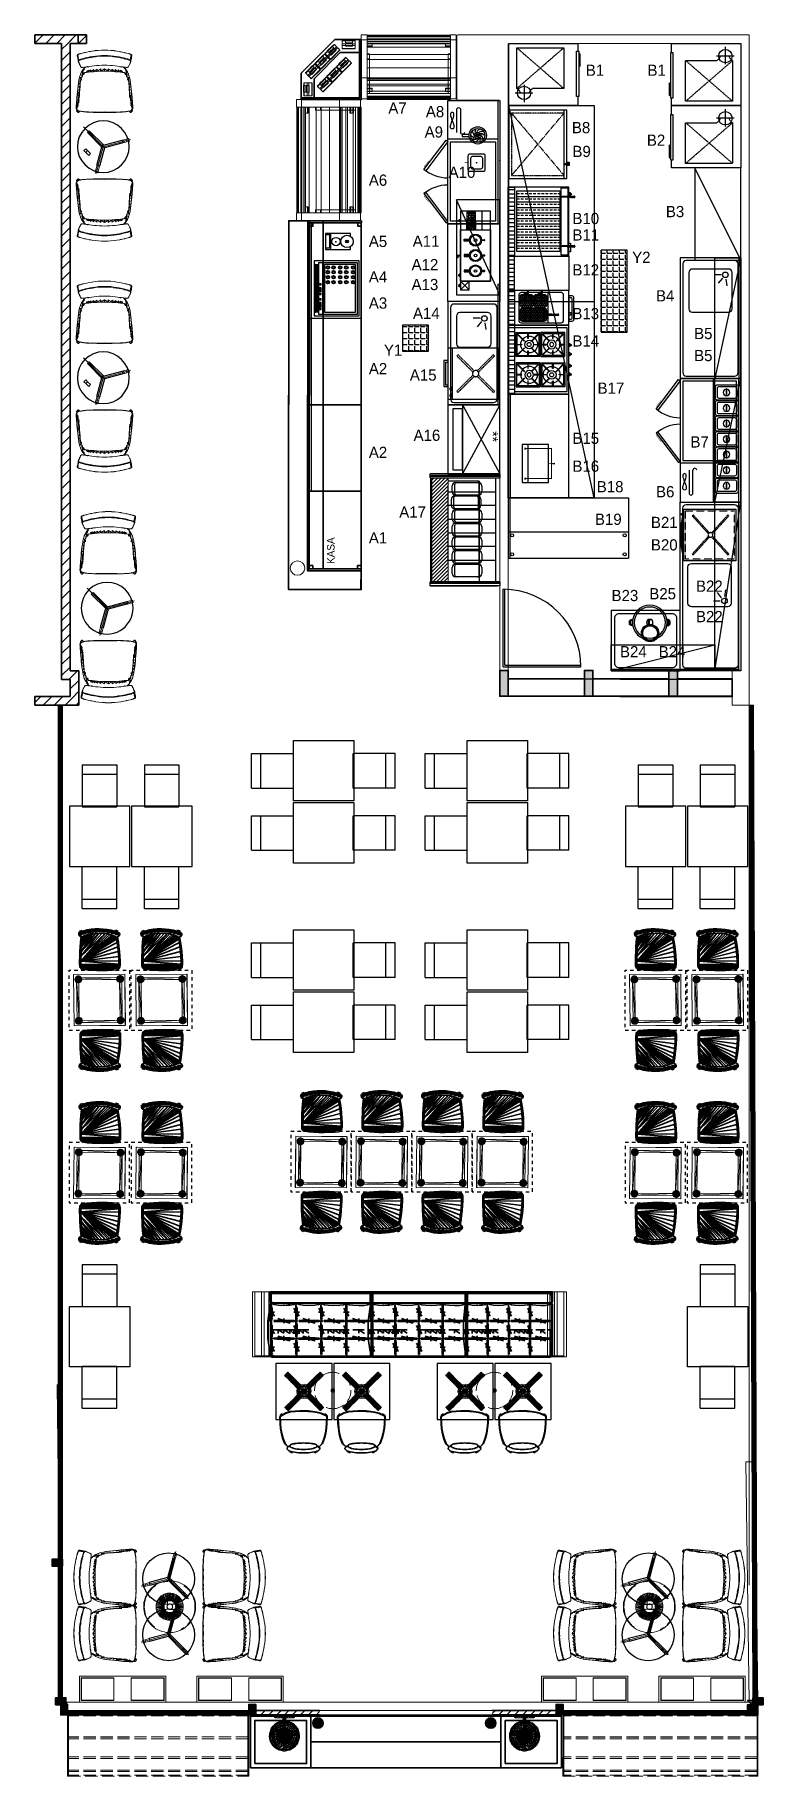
# Model space of a CAD drawing. Header units: millimetres. Extents: x 233224 to 234067, y -13631 to -11613.
import ezdxf
from ezdxf.enums import TextEntityAlignment as Align

# ---------------------------------------------------------------- set-up
doc = ezdxf.new("R2010")
doc.units = ezdxf.units.MM
doc.header["$MEASUREMENT"] = 0
doc.set_wipeout_variables(frame=1)
for name, pattern in [('Contour Line', [80, 40, -40]), ('DASHED', [0.75, 0.5, -0.25]), ('Hidden Line', [195.611112, 141.111112, -54.5]), ('Wipeout_Contour', [1000, 0, -1000])]:
    doc.linetypes.add(name, pattern=pattern)
for name, color, linetype in [('002 Çizgi', 7, 'Continuous'), ('A_FLOR_PATT', 7, 'Continuous'), ('CAM', 4, 'Continuous'), ('CIHAZ', 2, 'Continuous'), ('Doseme - BA', 7, 'Continuous'), ('Int - Furniture', 7, 'Continuous'), ('Interior - Furniture', 7, 'Continuous'), ('kapı ABD', 55, 'Continuous'), ('Kıtc-002 Çizgi', 7, 'Continuous'), ('MAK', 1, 'Continuous'), ('OLCU', 8, 'Continuous'), ('S2000-002 Çizgi', 7, 'Continuous'), ('Str - Column', 7, 'Continuous'), ('Structural - Bearing', 7, 'Continuous')]:
    doc.layers.add(name, color=color, linetype=linetype)
for name, color, linetype, lineweight, true_color in [('2D Drafting - General_Pen_No__4', 7, 'Continuous', 20, 0x029e21), ('Int - Furniture _Pen_No__4', 7, 'Continuous', 20, 0x029e21), ('Interior - Furniture _Pen_No__4', 7, 'Continuous', 20, 0x029e21), ('Str - Column_Pen_No__88', 7, 'Continuous', 20, 0xfd4435), ('Structural - Bearing_Pen_No__107', 7, 'Continuous', 13, 0xaaaaaa), ('Structural - Bearing_Pen_No__28', 7, 'Continuous', 35, 0xa80f02), ('Structural - Bearing_Pen_No__48', 7, 'Continuous', 25, 0xa80f02), ('Structural - Bearing_Pen_No__87', 7, 'Continuous', 20, 0x6a6a6a), ('Structural - Bearing_Pen_No__88', 7, 'Continuous', 20, 0xfd4435), ('Structural - Bearing_Pen_No__90', 7, 'Continuous', 20, 0x00bfbf)]:
    doc.layers.add(name, color=color, linetype=linetype, lineweight=lineweight, true_color=true_color)
for name, color, linetype, lineweight in [('A_FLOR_PATT_Pen_No__41', 7, 'Continuous', 25), ('A_FLOR_PATT_Pen_No__7', 7, 'Continuous', 35), ('Doseme - BA_Pen_No__1', 7, 'Continuous', 13), ('Doseme - BA_Pen_No__41', 7, 'Continuous', 25), ('Int - Furniture _Pen_No__75', 6, 'Continuous', 20), ('Structural - Bearing_Pen_No__27', 7, 'Continuous', 35), ('Structural - Bearing_Pen_No__7', 7, 'Continuous', 35), ('t_makine', 177, 'Continuous', 18)]:
    doc.layers.add(name, color=color, linetype=linetype, lineweight=lineweight)
doc.styles.add('TAKSİM', font='GOTHIC.TTF', dxfattribs={"height": 20})
pattern_1 = [(45, (0, 0), (-63.63961, 63.63961), [])]
pattern_2 = [(45, (0, 0), (-45.96194, 45.96194), [])]

msp = doc.modelspace()

# ---------------------------------------------------------------- texts
at = {"style": 'TAKSİM'}
for s, p in [('B1', (233861.6, -11661)), ('B1', (233933, -11661)), ('A7', (233633, -11704.8)), ('A8', (233676.4, -11709)), ('A9', (233675, -11732.5)), ('B8', (233845.5, -11727.5)), ('B9', (233846.1, -11755.1)), ('B2', (233932.3, -11742.1)), ('A6', (233610.4, -11788.4)), ('A10', (233702.8, -11779.3)), ('B10', (233846.1, -11832.8)), ('B3', (233954.3, -11824.8)), ('B11', (233846.1, -11851.9)), ('A5', (233610.4, -11859.3)), ('A11', (233661.2, -11859.1)), ('A12', (233659.9, -11886.2)), ('B12', (233846.1, -11892.3)), ('A4', (233610.4, -11900.4)), ('A13', (233659.9, -11909.3)), ('A3', (233610.4, -11930.8)), ('B4', (233942.9, -11922.4)), ('A14', (233661.5, -11942.6)), ('B13', (233846.1, -11943)), ('B14', (233846.1, -11974.7)), ('B5', (233987, -11966.1)), ('B5', (233987, -11991.6)), ('A2', (233610.4, -12006.8)), ('A15', (233657.9, -12014.2)), ('B17', (233875.2, -12029.4)), ('A16', (233662.2, -12084)), ('B15', (233846.1, -12087.5)), ('B7', (233982.8, -12091.7)), ('A2', (233610.4, -12103.8)), ('B16', (233846.1, -12119.8)), ('B18', (233874.3, -12143.6)), ('B6', (233942.9, -12149.4)), ('A17', (233645.6, -12172.9)), ('B19', (233872.2, -12181.3)), ('B21', (233937, -12185)), ('A1', (233610.4, -12202.8)), ('B20', (233937, -12211)), ('B22', (233989.2, -12258.8)), ('B23', (233891.4, -12269.7)), ('B25', (233935.1, -12267.6)), ('B22', (233989.2, -12294.1)), ('B24', (233901.2, -12334.8)), ('B24', (233946, -12334.8))]:
    msp.add_text(s, height=13, dxfattribs=at).set_placement(p)
for s, p in [('Y2', (233925.9, -11877.8)), ('Y1', (233638.5, -11985.4))]:
    msp.add_text(s, height=13, dxfattribs=at).set_placement(p, align=Align.CENTER)
msp.add_text('KASA', height=8.64, rotation=90, dxfattribs=at).set_placement((233570.7, -12211.2), align=Align.CENTER)

# ---------------------------------------------------------------- blocks, each defined once
blk = doc.blocks.new('Slab_3', base_point=(229469, 5618))
at = {"layer": 'Structural - Bearing_Pen_No__7', "linetype": 'Continuous', "flags": 128}
blk.add_lwpolyline([(229469, 5618), (228774, 5618), (228774, 5923), (229164, 6313), (229469, 6313)], close=True, dxfattribs=at)
blk = doc.blocks.new('Slab_4', base_point=(229469, 5618))
at = {"layer": 'Structural - Bearing_Pen_No__7', "linetype": 'Continuous', "flags": 128}
blk.add_lwpolyline([(229469, 5618), (228774, 5618), (228774, 5923), (229164, 6313), (229469, 6313)], close=True, dxfattribs=at)
blk = doc.blocks.new('Slab_5', base_point=(228774, 5618))
at = {"layer": 'Structural - Bearing_Pen_No__7', "linetype": 'Continuous', "flags": 128}
blk.add_lwpolyline([(228774, 5618), (229469, 5618), (229469, 5638), (229469, 6313), (229449, 6313), (229449, 5638), (228774, 5638)], close=True, dxfattribs=at)
blk = doc.blocks.new('Slab_6', base_point=(229449, 5638))
at = {"layer": 'Structural - Bearing_Pen_No__7', "linetype": 'Continuous', "flags": 128}
blk.add_lwpolyline([(229449, 5638), (229449, 6313), (229164, 6313), (228774, 5923), (228774, 5638)], close=True, dxfattribs=at)
blk = doc.blocks.new('Slab_7', base_point=(229449, 5638))
at = {"layer": 'Structural - Bearing_Pen_No__7', "linetype": 'Continuous', "flags": 128}
blk.add_lwpolyline([(229449, 5638), (229449, 6313), (229164, 6313), (228774, 5923), (228774, 5638)], close=True, dxfattribs=at)
blk = doc.blocks.new('Slab_8', base_point=(229449, 5638))
at = {"layer": 'Structural - Bearing_Pen_No__7', "linetype": 'Continuous', "flags": 128}
blk.add_lwpolyline([(229449, 5638), (229449, 6163), (229226, 6163), (228924, 5860), (228924, 5638)], close=True, dxfattribs=at)
blk = doc.blocks.new('Slab_9', base_point=(231085, -13413))
at = {"layer": 'Structural - Bearing_Pen_No__7', "linetype": 'Continuous', "flags": 128}
blk.add_lwpolyline([(231085, -13413), (228885, -13413), (228885, -13113), (231085, -13113)], close=True, dxfattribs=at)
blk = doc.blocks.new('Slab_10', base_point=(231085, -13713))
at = {"layer": 'Structural - Bearing_Pen_No__7', "linetype": 'Continuous', "flags": 128}
blk.add_lwpolyline([(231085, -13713), (228885, -13713), (228885, -13413), (231085, -13413)], close=True, dxfattribs=at)
blk = doc.blocks.new('Slab_11', base_point=(228185, -13713))
at = {"layer": 'Structural - Bearing_Pen_No__7', "linetype": 'Continuous', "flags": 128}
for points in [[(228185, -13713), (228185, -13113), (228885, -13113), (228885, -13713)], [(228235, -13663), (228835, -13663), (228835, -13163), (228235, -13163)]]:
    blk.add_lwpolyline(points, close=True, dxfattribs=at)
blk = doc.blocks.new('Slab_12', base_point=(228235, -13663))
at = {"layer": 'Structural - Bearing_Pen_No__7', "linetype": 'Continuous', "flags": 128}
blk.add_lwpolyline([(228235, -13663), (228235, -13163), (228835, -13163), (228835, -13663)], close=True, dxfattribs=at)
blk = doc.blocks.new('Slab_13', base_point=(231085, -13713))
at = {"layer": 'Structural - Bearing_Pen_No__7', "linetype": 'Continuous', "flags": 128}
for points in [[(231085, -13713), (231085, -13113), (231785, -13113), (231785, -13713)], [(231135, -13663), (231735, -13663), (231735, -13163), (231135, -13163)]]:
    blk.add_lwpolyline(points, close=True, dxfattribs=at)
blk = doc.blocks.new('Slab_14', base_point=(231135, -13663))
at = {"layer": 'Structural - Bearing_Pen_No__7', "linetype": 'Continuous', "flags": 128}
blk.add_lwpolyline([(231135, -13663), (231135, -13163), (231735, -13163), (231735, -13663)], close=True, dxfattribs=at)
blk = doc.blocks.new('Slab_15', base_point=(232935, -12672))
at = {"layer": 'Structural - Bearing_Pen_No__7', "linetype": 'Continuous', "flags": 128}
blk.add_lwpolyline([(232935, -12672), (233895, -12672), (233895, -12932), (232935, -12932)], close=True, dxfattribs=at)
blk = doc.blocks.new('Slab_16', base_point=(232535, -12672))
at = {"layer": 'Structural - Bearing_Pen_No__7', "linetype": 'Continuous', "flags": 128}
blk.add_lwpolyline([(232535, -12672), (231575, -12672), (231575, -12932), (232535, -12932)], close=True, dxfattribs=at)
blk = doc.blocks.new('Slab_17', base_point=(227584, -12672))
at = {"layer": 'Structural - Bearing_Pen_No__7', "linetype": 'Continuous', "flags": 128}
blk.add_lwpolyline([(227584, -12672), (228544, -12672), (228544, -12932), (227584, -12932)], close=True, dxfattribs=at)
blk = doc.blocks.new('Slab_18', base_point=(227184, -12672))
at = {"layer": 'Structural - Bearing_Pen_No__7', "linetype": 'Continuous', "flags": 128}
blk.add_lwpolyline([(227184, -12672), (226224, -12672), (226224, -12932), (227184, -12932)], close=True, dxfattribs=at)
blk = doc.blocks.new('Slab_19', base_point=(233245, -9068))
at = {"layer": 'Doseme - BA_Pen_No__41', "linetype": 'Continuous', "flags": 128}
blk.add_lwpolyline([(233245, -9068), (233245, -8368), (233945, -8368), (233945, -9068)], close=True, dxfattribs=at)
blk = doc.blocks.new('Slab_20', base_point=(233942, -7166))
at = {"layer": 'Doseme - BA_Pen_No__41', "linetype": 'Contour Line', "flags": 128}
blk.add_lwpolyline([(233942, -7166), (233942, -6466), (233242, -6466), (233242, -7166)], close=True, dxfattribs=at)
blk = doc.blocks.new('Slab_21', base_point=(233222, -7166))
at = {"layer": 'Doseme - BA_Pen_No__41', "linetype": 'Contour Line', "flags": 128}
blk.add_lwpolyline([(233222, -7166), (233222, -6466), (232522, -6466), (232522, -7166)], close=True, dxfattribs=at)
blk = doc.blocks.new('Slab_22', base_point=(233245, -2570))
at = {"layer": 'Doseme - BA_Pen_No__41', "linetype": 'Continuous', "flags": 128}
blk.add_lwpolyline([(233245, -2570), (233245, -3270), (233945, -3270), (233945, -2570)], close=True, dxfattribs=at)
blk = doc.blocks.new('Slab_23', base_point=(233942, -4472))
at = {"layer": 'Doseme - BA_Pen_No__41', "linetype": 'Contour Line', "flags": 128}
blk.add_lwpolyline([(233942, -4472), (233942, -5172), (233242, -5172), (233242, -4472)], close=True, dxfattribs=at)
blk = doc.blocks.new('Slab_24', base_point=(233222, -4472))
at = {"layer": 'Doseme - BA_Pen_No__41', "linetype": 'Contour Line', "flags": 128}
blk.add_lwpolyline([(233222, -4472), (233222, -5172), (232522, -5172), (232522, -4472)], close=True, dxfattribs=at)
blk = doc.blocks.new('Slab_25', base_point=(232525, -2570))
at = {"layer": 'Doseme - BA_Pen_No__41', "linetype": 'Continuous', "flags": 128}
blk.add_lwpolyline([(232525, -2570), (232525, -3270), (233225, -3270), (233225, -2570)], close=True, dxfattribs=at)
blk = doc.blocks.new('Slab_26', base_point=(227505, -7166))
at = {"layer": 'Doseme - BA_Pen_No__41', "linetype": 'Contour Line', "flags": 128}
blk.add_lwpolyline([(227505, -7166), (227505, -6466), (226805, -6466), (226805, -7166)], close=True, dxfattribs=at)
blk = doc.blocks.new('Slab_27', base_point=(226785, -7166))
at = {"layer": 'Doseme - BA_Pen_No__41', "linetype": 'Contour Line', "flags": 128}
blk.add_lwpolyline([(226785, -7166), (226785, -6466), (226085, -6466), (226085, -7166)], close=True, dxfattribs=at)
blk = doc.blocks.new('Slab_28', base_point=(226089, -9068))
at = {"layer": 'Doseme - BA_Pen_No__41', "linetype": 'Continuous', "flags": 128}
blk.add_lwpolyline([(226089, -9068), (226089, -8368), (226789, -8368), (226789, -9068)], close=True, dxfattribs=at)
blk = doc.blocks.new('Slab_29', base_point=(226809, -2570))
at = {"layer": 'Doseme - BA_Pen_No__41', "linetype": 'Continuous', "flags": 128}
blk.add_lwpolyline([(226809, -2570), (226809, -3270), (227509, -3270), (227509, -2570)], close=True, dxfattribs=at)
blk = doc.blocks.new('Slab_30', base_point=(227505, -4472))
at = {"layer": 'Doseme - BA_Pen_No__41', "linetype": 'Contour Line', "flags": 128}
blk.add_lwpolyline([(227505, -4472), (227505, -5172), (226805, -5172), (226805, -4472)], close=True, dxfattribs=at)
blk = doc.blocks.new('Slab_31', base_point=(226785, -4472))
at = {"layer": 'Doseme - BA_Pen_No__41', "linetype": 'Contour Line', "flags": 128}
blk.add_lwpolyline([(226785, -4472), (226785, -5172), (226085, -5172), (226085, -4472)], close=True, dxfattribs=at)
blk = doc.blocks.new('Slab_32', base_point=(226089, -2570))
at = {"layer": 'Doseme - BA_Pen_No__41', "linetype": 'Continuous', "flags": 128}
blk.add_lwpolyline([(226089, -2570), (226089, -3270), (226789, -3270), (226789, -2570)], close=True, dxfattribs=at)
blk = doc.blocks.new('Slab_33', base_point=(229352, -7038))
at = {"layer": 'Doseme - BA_Pen_No__41', "linetype": 'Contour Line', "flags": 128}
blk.add_lwpolyline([(229352, -7038), (229352, -6338), (228652, -6338), (228652, -7038)], close=True, dxfattribs=at)
blk = doc.blocks.new('Slab_34', base_point=(230052, -7038))
at = {"layer": 'Doseme - BA_Pen_No__41', "linetype": 'Contour Line', "flags": 128}
blk.add_lwpolyline([(230052, -7038), (230052, -6338), (229352, -6338), (229352, -7038)], close=True, dxfattribs=at)
blk = doc.blocks.new('Slab_35', base_point=(230752, -7038))
at = {"layer": 'Doseme - BA_Pen_No__41', "linetype": 'Contour Line', "flags": 128}
blk.add_lwpolyline([(230752, -7038), (230752, -6338), (230052, -6338), (230052, -7038)], close=True, dxfattribs=at)
blk = doc.blocks.new('Slab_36', base_point=(229383, -4704))
at = {"layer": 'Doseme - BA_Pen_No__41', "linetype": 'Continuous', "flags": 128}
blk.add_lwpolyline([(229383, -4704), (228683, -4704), (228683, -4004), (229383, -4004)], close=True, dxfattribs=at)
blk = doc.blocks.new('Slab_37', base_point=(229383, -5423))
at = {"layer": 'Doseme - BA_Pen_No__41', "linetype": 'Continuous', "flags": 128}
blk.add_lwpolyline([(229383, -5423), (228683, -5423), (228683, -4723), (229383, -4723)], close=True, dxfattribs=at)
blk = doc.blocks.new('Slab_38', base_point=(231394, -4704))
at = {"layer": 'Doseme - BA_Pen_No__41', "linetype": 'Continuous', "flags": 128}
blk.add_lwpolyline([(231394, -4704), (230694, -4704), (230694, -4004), (231394, -4004)], close=True, dxfattribs=at)
blk = doc.blocks.new('Slab_39', base_point=(231394, -5423))
at = {"layer": 'Doseme - BA_Pen_No__41', "linetype": 'Continuous', "flags": 128}
blk.add_lwpolyline([(231394, -5423), (230694, -5423), (230694, -4723), (231394, -4723)], close=True, dxfattribs=at)
blk = doc.blocks.new('Slab_40', base_point=(229383, -2509))
at = {"layer": 'Doseme - BA_Pen_No__41', "linetype": 'Continuous', "flags": 128}
blk.add_lwpolyline([(229383, -2509), (228683, -2509), (228683, -1809), (229383, -1809)], close=True, dxfattribs=at)
blk = doc.blocks.new('Slab_41', base_point=(229383, -3229))
at = {"layer": 'Doseme - BA_Pen_No__41', "linetype": 'Continuous', "flags": 128}
blk.add_lwpolyline([(229383, -3229), (228683, -3229), (228683, -2529), (229383, -2529)], close=True, dxfattribs=at)
blk = doc.blocks.new('Slab_42', base_point=(231394, -2509))
at = {"layer": 'Doseme - BA_Pen_No__41', "linetype": 'Continuous', "flags": 128}
blk.add_lwpolyline([(231394, -2509), (230694, -2509), (230694, -1809), (231394, -1809)], close=True, dxfattribs=at)
blk = doc.blocks.new('Slab_43', base_point=(231394, -3229))
at = {"layer": 'Doseme - BA_Pen_No__41', "linetype": 'Continuous', "flags": 128}
blk.add_lwpolyline([(231394, -3229), (230694, -3229), (230694, -2529), (231394, -2529)], close=True, dxfattribs=at)
blk = doc.blocks.new('Slab_44', base_point=(231452, -7038))
at = {"layer": 'Doseme - BA_Pen_No__41', "linetype": 'Contour Line', "flags": 128}
blk.add_lwpolyline([(231452, -7038), (231452, -6338), (230752, -6338), (230752, -7038)], close=True, dxfattribs=at)
blk = doc.blocks.new('Slab_45', base_point=(231171, -1097))
at = {"layer": 'Structural - Bearing_Pen_No__7', "linetype": 'Continuous', "flags": 128}
blk.add_lwpolyline([(231171, -1097), (231171, -1297), (232051, -1297), (232051, -1097)], close=True, dxfattribs=at)
blk = doc.blocks.new('Slab_46', base_point=(231171, -1097))
at = {"layer": 'Structural - Bearing_Pen_No__7', "linetype": 'Continuous', "flags": 128}
blk.add_lwpolyline([(231171, -1097), (231171, -1297), (233761, -1302), (233761, -1102)], close=True, dxfattribs=at)
blk = doc.blocks.new('Slab_47', base_point=(232151, -1097))
at = {"layer": 'Structural - Bearing_Pen_No__7', "linetype": 'Continuous', "flags": 128}
blk.add_lwpolyline([(232151, -1097), (232151, -1297), (233031, -1297), (233031, -1097)], close=True, dxfattribs=at)
blk = doc.blocks.new('Slab_48', base_point=(233131, -1097))
at = {"layer": 'Structural - Bearing_Pen_No__7', "linetype": 'Continuous', "flags": 128}
blk.add_lwpolyline([(233131, -1097), (233131, -1297), (233761, -1297), (233761, -1097)], close=True, dxfattribs=at)
blk = doc.blocks.new('Slab_49', base_point=(233131, -1097))
at = {"layer": 'Structural - Bearing_Pen_No__7', "linetype": 'Continuous', "flags": 128}
blk.add_lwpolyline([(233131, -1097), (233131, -1297), (233761, -1297), (233761, -1097)], close=True, dxfattribs=at)
blk = doc.blocks.new('Slab_50', base_point=(232151, -1097))
at = {"layer": 'Structural - Bearing_Pen_No__7', "linetype": 'Continuous', "flags": 128}
blk.add_lwpolyline([(232151, -1097), (232151, -1297), (233031, -1297), (233031, -1097)], close=True, dxfattribs=at)
blk = doc.blocks.new('Slab_51', base_point=(231171, -1097))
at = {"layer": 'Structural - Bearing_Pen_No__7', "linetype": 'Continuous', "flags": 128}
blk.add_lwpolyline([(231171, -1097), (231171, -1297), (232051, -1297), (232051, -1097)], close=True, dxfattribs=at)
blk = doc.blocks.new('Wall_1', base_point=(225689, 6368))
at = {"layer": 'Structural - Bearing_Pen_No__107', "linetype": 'Continuous'}
h = blk.add_hatch(dxfattribs=at)
h.set_pattern_fill('MASONRY_BLOCK', color=256, style=0, pattern_type=2)
h.set_pattern_definition(pattern_1)
h.paths.add_polyline_path([(225689, 6268), (226189, 6268), (226289, 6368), (225689, 6368)])
at = {"layer": 'Structural - Bearing_Pen_No__27', "linetype": 'Continuous', "flags": 128}
for points in [[(226289, 6368), (225689, 6368)], [(225689, 6368), (225689, 6268)], [(225689, 6268), (225999, 6268)], [(226099, 6268), (226189, 6268)]]:
    blk.add_lwpolyline(points, dxfattribs=at)
blk = doc.blocks.new('Wall_2', base_point=(226289, 6368))
at = {"layer": 'Structural - Bearing_Pen_No__107', "linetype": 'Continuous'}
h = blk.add_hatch(dxfattribs=at)
h.set_pattern_fill('MASONRY_BLOCK', color=256, style=0, pattern_type=2)
h.set_pattern_definition(pattern_1)
h.paths.add_polyline_path([(226239, 6318), (226189, 6368), (226189, 6268)])
h = blk.add_hatch(dxfattribs=at)
h.set_pattern_fill('MASONRY_BLOCK', color=256, style=0, pattern_type=2)
h.set_pattern_definition(pattern_1)
h.paths.add_polyline_path([(226289, 6368), (226239, 6318), (226289, 6268)])
at = {"layer": 'Structural - Bearing_Pen_No__27', "linetype": 'Continuous', "flags": 128}
for points in [[(226189, 6268), (226189, 6368)], [(226289, 6268), (226289, 6368)]]:
    blk.add_lwpolyline(points, dxfattribs=at)
blk = doc.blocks.new('Wall_3', base_point=(226289, 6268))
at = {"layer": 'Structural - Bearing_Pen_No__107', "linetype": 'Continuous'}
h = blk.add_hatch(dxfattribs=at)
h.set_pattern_fill('MASONRY_BLOCK', color=256, style=0, pattern_type=2)
h.set_pattern_definition(pattern_1)
h.paths.add_polyline_path([(226189, 6368), (226099, 6368), (226099, 6268), (226289, 6268)])
at = {"layer": 'Structural - Bearing_Pen_No__27', "linetype": 'Continuous', "flags": 128}
for points in [[(226189, 6368), (226099, 6368)], [(226099, 6268), (226289, 6268)]]:
    blk.add_lwpolyline(points, dxfattribs=at)
blk = doc.blocks.new('Wall_4', base_point=(226099, 6368))
at = {"layer": 'Structural - Bearing_Pen_No__107', "linetype": 'Continuous'}
h = blk.add_hatch(dxfattribs=at)
h.set_pattern_fill('MASONRY_BLOCK', color=256, style=0, pattern_type=2)
h.set_pattern_definition(pattern_1)
h.paths.add_polyline_path([(225999, 6268), (225999, -1102), (226099, -1002), (226099, 6268)])
at = {"layer": 'Structural - Bearing_Pen_No__27', "linetype": 'Continuous', "flags": 128}
for points in [[(225999, 6268), (225999, -1102)], [(226099, -1002), (226099, 6268)]]:
    blk.add_lwpolyline(points, dxfattribs=at)
blk = doc.blocks.new('Wall_5', base_point=(226099, -1002))
at = {"layer": 'Structural - Bearing_Pen_No__107', "linetype": 'Continuous'}
h = blk.add_hatch(dxfattribs=at)
h.set_pattern_fill('MASONRY_BLOCK', color=256, style=0, pattern_type=2)
h.set_pattern_definition(pattern_1)
h.paths.add_polyline_path([(225999, -1102), (226099, -1102), (226199, -1002), (226099, -1002)])
at = {"layer": 'Structural - Bearing_Pen_No__27', "linetype": 'Continuous', "flags": 128}
for points in [[(226199, -1002), (226099, -1002)], [(225999, -1102), (226099, -1102)]]:
    blk.add_lwpolyline(points, dxfattribs=at)
blk = doc.blocks.new('Wall_6', base_point=(226199, -1002))
at = {"layer": 'Structural - Bearing_Pen_No__107', "linetype": 'Continuous'}
h = blk.add_hatch(dxfattribs=at)
h.set_pattern_fill('MASONRY_BLOCK', color=256, style=0, pattern_type=2)
h.set_pattern_definition(pattern_1)
h.paths.add_polyline_path([(226099, -1102), (226099, -1298), (226199, -1398), (226199, -1002)])
at = {"layer": 'Structural - Bearing_Pen_No__27', "linetype": 'Continuous', "flags": 128}
for points in [[(226199, -1398), (226199, -1002)], [(226099, -1102), (226099, -1298)]]:
    blk.add_lwpolyline(points, dxfattribs=at)
blk = doc.blocks.new('Wall_7', base_point=(226199, -1398))
at = {"layer": 'Structural - Bearing_Pen_No__107', "linetype": 'Continuous'}
h = blk.add_hatch(dxfattribs=at)
h.set_pattern_fill('MASONRY_BLOCK', color=256, style=0, pattern_type=2)
h.set_pattern_definition(pattern_1)
h.paths.add_polyline_path([(226099, -1298), (225689, -1298), (225689, -1398), (226199, -1398)])
at = {"layer": 'Structural - Bearing_Pen_No__27', "linetype": 'Continuous', "flags": 128}
for points in [[(226099, -1298), (225689, -1298)], [(225689, -1298), (225689, -1398)], [(225689, -1398), (226199, -1398)]]:
    blk.add_lwpolyline(points, dxfattribs=at)
blk = doc.blocks.new('Wall_18', base_point=(228729, 168))
at = {"layer": 'Structural - Bearing_Pen_No__87', "linetype": 'Continuous'}
blk.add_arc((228729, 188), 83.9, 269.9107, 89.9107, dxfattribs=at)
blk = doc.blocks.new('Wall_19', base_point=(228729, 208))
at = {"layer": 'Structural - Bearing_Pen_No__87', "linetype": 'Continuous'}
blk.add_arc((228729, 188), 83.9, 89.9107, 269.9107, dxfattribs=at)
blk = doc.blocks.new('Wall_20', base_point=(234061, -13098))
at = {"color": 254, "linetype": 'Wipeout_Contour', "lineweight": 0, "ltscale": 933191.675516}
blk.add_wipeout([(234061, -13048), (231804, -13048), (231804, -13058), (234061, -13058)], dxfattribs=at).dxf.layer = 'Structural - Bearing'
at = {"color": 254, "linetype": 'Wipeout_Contour', "lineweight": 0, "ltscale": 933193.914127}
blk.add_wipeout([(234061, -13058), (231804, -13058), (231804, -13068), (234061, -13068)], dxfattribs=at).dxf.layer = 'Structural - Bearing'
at = {"color": 254, "linetype": 'Wipeout_Contour', "lineweight": 0, "ltscale": 933196.154448}
blk.add_wipeout([(234061, -13068), (231804, -13068), (231804, -13078), (234061, -13078)], dxfattribs=at).dxf.layer = 'Structural - Bearing'
at = {"color": 254, "linetype": 'Wipeout_Contour', "lineweight": 0, "ltscale": 933198.396477}
blk.add_wipeout([(234061, -13078), (231804, -13078), (231804, -13088), (234061, -13088)], dxfattribs=at).dxf.layer = 'Structural - Bearing'
at = {"color": 254, "linetype": 'Wipeout_Contour', "lineweight": 0, "ltscale": 933200.640216}
blk.add_wipeout([(234061, -13088), (231804, -13088), (231804, -13098), (234061, -13098)], dxfattribs=at).dxf.layer = 'Structural - Bearing'
at = {"layer": 'Structural - Bearing_Pen_No__87', "linetype": 'Continuous'}
for p, q in [((234061, -13058), (231804, -13058)), ((234061, -13068), (231804, -13068)), ((234061, -13078), (231804, -13078)), ((234061, -13088), (231804, -13088))]:
    blk.add_line(p, q, dxfattribs=at)
at = {"layer": 'Structural - Bearing_Pen_No__87', "linetype": 'Continuous', "flags": 128}
for points in [[(234061, -13048), (231804, -13048)], [(231804, -13048), (231804, -13058)], [(231804, -13058), (231804, -13068)], [(231804, -13068), (231804, -13078)], [(231804, -13078), (231804, -13088)], [(231804, -13088), (231804, -13098)], [(231804, -13098), (234061, -13098)], [(234061, -13048), (234061, -13058)], [(234061, -13058), (234061, -13068)], [(234061, -13068), (234061, -13078)], [(234061, -13078), (234061, -13088)], [(234061, -13088), (234061, -13098)]]:
    blk.add_lwpolyline(points, dxfattribs=at)
blk = doc.blocks.new('Wall_21', base_point=(228166, -13098))
at = {"color": 254, "linetype": 'Wipeout_Contour', "lineweight": 0, "ltscale": 909970.794994}
blk.add_wipeout([(228166, -13048), (226070, -13048), (226070, -13058), (228166, -13058)], dxfattribs=at).dxf.layer = 'Structural - Bearing'
at = {"color": 254, "linetype": 'Wipeout_Contour', "lineweight": 0, "ltscale": 909973.091937}
blk.add_wipeout([(228166, -13058), (226070, -13058), (226070, -13068), (228166, -13068)], dxfattribs=at).dxf.layer = 'Structural - Bearing'
at = {"color": 254, "linetype": 'Wipeout_Contour', "lineweight": 0, "ltscale": 909975.390633}
blk.add_wipeout([(228166, -13068), (226070, -13068), (226070, -13078), (228166, -13078)], dxfattribs=at).dxf.layer = 'Structural - Bearing'
at = {"color": 254, "linetype": 'Wipeout_Contour', "lineweight": 0, "ltscale": 909977.691081}
blk.add_wipeout([(228166, -13078), (226070, -13078), (226070, -13088), (228166, -13088)], dxfattribs=at).dxf.layer = 'Structural - Bearing'
at = {"color": 254, "linetype": 'Wipeout_Contour', "lineweight": 0, "ltscale": 909979.993281}
blk.add_wipeout([(228166, -13088), (226070, -13088), (226070, -13098), (228166, -13098)], dxfattribs=at).dxf.layer = 'Structural - Bearing'
at = {"layer": 'Structural - Bearing_Pen_No__87', "linetype": 'Continuous'}
for p, q in [((228166, -13058), (226070, -13058)), ((228166, -13068), (226070, -13068)), ((228166, -13078), (226070, -13078)), ((228166, -13088), (226070, -13088))]:
    blk.add_line(p, q, dxfattribs=at)
at = {"layer": 'Structural - Bearing_Pen_No__87', "linetype": 'Continuous', "flags": 128}
for points in [[(228166, -13048), (226070, -13048)], [(226070, -13048), (226070, -13058)], [(226070, -13058), (226070, -13068)], [(226070, -13068), (226070, -13078)], [(226070, -13078), (226070, -13088)], [(226070, -13088), (226070, -13098)], [(226070, -13098), (228166, -13098)], [(228166, -13048), (228166, -13058)], [(228166, -13058), (228166, -13068)], [(228166, -13068), (228166, -13078)], [(228166, -13078), (228166, -13088)], [(228166, -13088), (228166, -13098)]]:
    blk.add_lwpolyline(points, dxfattribs=at)
blk = doc.blocks.new('Wall_22', base_point=(231724, -13098))
at = {"layer": 'Structural - Bearing_Pen_No__107', "linetype": 'Continuous'}
h = blk.add_hatch(dxfattribs=at)
h.set_pattern_fill('COMMON_BRICK', color=256, style=0, pattern_type=2)
h.set_pattern_definition(pattern_2)
h.paths.add_polyline_path([(228246, -13048), (228246, -13098), (228985, -13098), (228985, -13048)])
h = blk.add_hatch(dxfattribs=at)
h.set_pattern_fill('COMMON_BRICK', color=256, style=0, pattern_type=2)
h.set_pattern_definition(pattern_2)
h.paths.add_polyline_path([(230985, -13048), (230985, -13098), (231724, -13098), (231724, -13048)])
at = {"layer": 'Structural - Bearing_Pen_No__27', "linetype": 'Continuous', "flags": 128}
for points in [[(228985, -13048), (228246, -13048)], [(228246, -13098), (228985, -13098)], [(231724, -13048), (230985, -13048)], [(230985, -13098), (231724, -13098)]]:
    blk.add_lwpolyline(points, dxfattribs=at)
blk = doc.blocks.new('Wall_23', base_point=(234051, -13098))
at = {"layer": 'Structural - Bearing_Pen_No__87', "linetype": 'Hidden Line'}
for p, q in [((234051, -13110), (231804, -13110)), ((234051, -13355), (231804, -13355)), ((234051, -13356), (231804, -13356)), ((234051, -13377), (231804, -13377)), ((234051, -13585), (231804, -13585)), ((234051, -13585), (231804, -13585)), ((234051, -13605), (231804, -13605)), ((234051, -13741), (231804, -13741)), ((234051, -13741), (231804, -13741)), ((234051, -13756), (231804, -13756)), ((234051, -13798), (231804, -13798)), ((234051, -13798), (231804, -13798))]:
    blk.add_line(p, q, dxfattribs=at)
at = {"layer": 'Structural - Bearing_Pen_No__87', "linetype": 'Hidden Line', "flags": 128}
for points in [[(234051, -13098), (231804, -13098)], [(231804, -13098), (231804, -13110)], [(231804, -13110), (231804, -13355)], [(234051, -13098), (234051, -13110)], [(234051, -13110), (234051, -13355)], [(231804, -13355), (231804, -13356)], [(231804, -13356), (231804, -13377)], [(231804, -13377), (231804, -13585)], [(234051, -13355), (234051, -13356)], [(234051, -13356), (234051, -13377)], [(234051, -13377), (234051, -13585)], [(231804, -13585), (231804, -13585)], [(231804, -13585), (231804, -13605)], [(231804, -13605), (231804, -13741)], [(234051, -13585), (234051, -13585)], [(234051, -13585), (234051, -13605)], [(234051, -13605), (234051, -13741)], [(231804, -13741), (231804, -13741)], [(231804, -13741), (231804, -13756)], [(231804, -13756), (231804, -13798)], [(231804, -13798), (231804, -13798)], [(231804, -13798), (231804, -13810)], [(231804, -13810), (234051, -13810)], [(234051, -13741), (234051, -13741)], [(234051, -13741), (234051, -13756)], [(234051, -13756), (234051, -13798)], [(234051, -13798), (234051, -13798)], [(234051, -13798), (234051, -13810)]]:
    blk.add_lwpolyline(points, dxfattribs=at)
blk = doc.blocks.new('Wall_24', base_point=(228156, -13098))
at = {"layer": 'Structural - Bearing_Pen_No__87', "linetype": 'Hidden Line'}
for p, q in [((228156, -13110), (226078, -13110)), ((228156, -13355), (226078, -13355)), ((228156, -13355), (226078, -13356)), ((228156, -13377), (226078, -13377)), ((228156, -13585), (226078, -13585)), ((228156, -13585), (226078, -13585)), ((228156, -13605), (226078, -13605)), ((228156, -13741), (226078, -13741)), ((228156, -13741), (226078, -13741)), ((228156, -13756), (226078, -13756)), ((228156, -13798), (226078, -13798)), ((228156, -13798), (226078, -13798))]:
    blk.add_line(p, q, dxfattribs=at)
at = {"layer": 'Structural - Bearing_Pen_No__87', "linetype": 'Hidden Line', "flags": 128}
for points in [[(228156, -13098), (226078, -13098)], [(226078, -13098), (226078, -13110)], [(226078, -13110), (226078, -13355)], [(228156, -13098), (228156, -13110)], [(228156, -13110), (228156, -13355)], [(226078, -13355), (226078, -13356)], [(226078, -13356), (226078, -13377)], [(226078, -13377), (226078, -13585)], [(228156, -13355), (228156, -13355)], [(228156, -13355), (228156, -13377)], [(228156, -13377), (228156, -13585)], [(226078, -13585), (226078, -13585)], [(226078, -13585), (226078, -13605)], [(226078, -13605), (226078, -13741)], [(228156, -13585), (228156, -13585)], [(228156, -13585), (228156, -13605)], [(228156, -13605), (228156, -13741)], [(226078, -13741), (226078, -13741)], [(226078, -13741), (226078, -13756)], [(226078, -13756), (226078, -13798)], [(226078, -13798), (226078, -13798)], [(226078, -13798), (226078, -13810)], [(226078, -13810), (228156, -13810)], [(228156, -13741), (228156, -13741)], [(228156, -13741), (228156, -13756)], [(228156, -13756), (228156, -13798)], [(228156, -13798), (228156, -13798)], [(228156, -13798), (228156, -13810)]]:
    blk.add_lwpolyline(points, dxfattribs=at)
blk = doc.blocks.new('Wall_25', base_point=(233991, -12982))
at = {"color": 254, "linetype": 'Wipeout_Contour', "lineweight": 0, "ltscale": 937420.850008}
blk.add_wipeout([(233991, -12982), (234001, -12982), (234001, -12962), (233991, -12962)], dxfattribs=at).dxf.layer = 'Structural - Bearing'
at = {"layer": 'Structural - Bearing_Pen_No__87', "linetype": 'Continuous', "flags": 128}
for points in [[(234001, -12962), (233991, -12962)], [(233991, -12962), (233991, -12982)]]:
    blk.add_lwpolyline(points, dxfattribs=at)
blk = doc.blocks.new('Wall_26', base_point=(226008, -1398))
at = {"color": 254, "linetype": 'Wipeout_Contour', "lineweight": 0, "ltscale": 904598.672027}
blk.add_wipeout([(225958, -1398), (225958, -12902), (225968, -12902), (225968, -1398)], dxfattribs=at).dxf.layer = 'Structural - Bearing'
at = {"color": 254, "linetype": 'Wipeout_Contour', "lineweight": 0, "ltscale": 904638.639123}
blk.add_wipeout([(225968, -1398), (225968, -12902), (225978, -12902), (225978, -1398)], dxfattribs=at).dxf.layer = 'Structural - Bearing'
at = {"color": 254, "linetype": 'Wipeout_Contour', "lineweight": 0, "ltscale": 904678.606221}
blk.add_wipeout([(225978, -1398), (225978, -12902), (225988, -12902), (225988, -1398)], dxfattribs=at).dxf.layer = 'Structural - Bearing'
at = {"color": 254, "linetype": 'Wipeout_Contour', "lineweight": 0, "ltscale": 904718.573323}
blk.add_wipeout([(225988, -1398), (225988, -12902), (225998, -12902), (225998, -1398)], dxfattribs=at).dxf.layer = 'Structural - Bearing'
at = {"color": 254, "linetype": 'Wipeout_Contour', "lineweight": 0, "ltscale": 904758.540427}
blk.add_wipeout([(225998, -1398), (225998, -12902), (226008, -12902), (226008, -1398)], dxfattribs=at).dxf.layer = 'Structural - Bearing'
at = {"layer": 'Structural - Bearing_Pen_No__87', "linetype": 'Continuous'}
for p, q in [((225968, -1398), (225968, -12902)), ((225978, -1398), (225978, -12902)), ((225988, -1398), (225988, -12902)), ((225998, -1398), (225998, -12902))]:
    blk.add_line(p, q, dxfattribs=at)
at = {"layer": 'Structural - Bearing_Pen_No__87', "linetype": 'Continuous', "flags": 128}
for points in [[(225958, -1398), (225958, -12902)], [(225958, -1398), (225968, -1398)], [(225968, -1398), (225978, -1398)], [(225978, -1398), (225988, -1398)], [(225988, -1398), (225998, -1398)], [(225998, -1398), (226008, -1398)], [(226008, -12902), (226008, -1398)], [(225958, -12902), (225968, -12902)], [(225968, -12902), (225978, -12902)], [(225978, -12902), (225988, -12902)], [(225988, -12902), (225998, -12902)], [(225998, -12902), (226008, -12902)]]:
    blk.add_lwpolyline(points, dxfattribs=at)
blk = doc.blocks.new('Wall_27', base_point=(226058, -12982))
at = {"color": 254, "linetype": 'Wipeout_Contour', "lineweight": 0, "ltscale": 905700.84863}
blk.add_wipeout([(226048, -12962), (226048, -12978), (226058, -12978), (226058, -12962)], dxfattribs=at).dxf.layer = 'Structural - Bearing'
at = {"layer": 'Structural - Bearing_Pen_No__87', "linetype": 'Continuous', "flags": 128}
for points in [[(226058, -12962), (226048, -12962)], [(226058, -12978), (226058, -12962)]]:
    blk.add_lwpolyline(points, dxfattribs=at)
blk = doc.blocks.new('Wall_28', base_point=(233961, -1398))
at = {"color": 254, "linetype": 'Wipeout_Contour', "lineweight": 0, "ltscale": 936822.845006}
blk.add_wipeout([(234051, -12902), (234011, -1398), (234001, -1398), (234041, -12902)], dxfattribs=at).dxf.layer = 'Structural - Bearing'
at = {"color": 254, "linetype": 'Wipeout_Contour', "lineweight": 0, "ltscale": 936782.880162}
blk.add_wipeout([(234041, -12902), (234001, -1398), (233991, -1398), (234031, -12902)], dxfattribs=at).dxf.layer = 'Structural - Bearing'
at = {"color": 254, "linetype": 'Wipeout_Contour', "lineweight": 0, "ltscale": 936742.91532}
blk.add_wipeout([(234031, -12902), (233991, -1398), (233981, -1398), (234021, -12902)], dxfattribs=at).dxf.layer = 'Structural - Bearing'
at = {"color": 254, "linetype": 'Wipeout_Contour', "lineweight": 0, "ltscale": 936702.950482}
blk.add_wipeout([(234021, -12902), (233981, -1398), (233971, -1398), (234011, -12902)], dxfattribs=at).dxf.layer = 'Structural - Bearing'
at = {"color": 254, "linetype": 'Wipeout_Contour', "lineweight": 0, "ltscale": 936662.985647}
blk.add_wipeout([(234011, -12902), (233971, -1398), (233961, -1398), (234001, -12902)], dxfattribs=at).dxf.layer = 'Structural - Bearing'
at = {"layer": 'Structural - Bearing_Pen_No__87', "linetype": 'Continuous'}
for p, q in [((234011, -12902), (233971, -1398)), ((234021, -12902), (233981, -1398)), ((234031, -12902), (233991, -1398)), ((234041, -12902), (234001, -1398))]:
    blk.add_line(p, q, dxfattribs=at)
at = {"layer": 'Structural - Bearing_Pen_No__87', "linetype": 'Continuous', "flags": 128}
for points in [[(233961, -1398), (234001, -12902)], [(233971, -1398), (233961, -1398)], [(233981, -1398), (233971, -1398)], [(233991, -1398), (233981, -1398)], [(234001, -1398), (233991, -1398)], [(234011, -1398), (234001, -1398)], [(234051, -12902), (234011, -1398)], [(234011, -12902), (234001, -12902)], [(234021, -12902), (234011, -12902)], [(234031, -12902), (234021, -12902)], [(234041, -12902), (234031, -12902)], [(234051, -12902), (234041, -12902)]]:
    blk.add_lwpolyline(points, dxfattribs=at)
blk = doc.blocks.new('Wall_29', base_point=(232915, -12952))
at = {"color": 254, "linetype": 'Wipeout_Contour', "lineweight": 0, "ltscale": 933104.835639}
blk.add_wipeout([(232935, -12932), (232935, -12672), (232915, -12652), (232915, -12952)], dxfattribs=at).dxf.layer = 'Structural - Bearing'
at = {"layer": 'Structural - Bearing_Pen_No__87', "linetype": 'Continuous', "flags": 128}
for points in [[(232915, -12652), (232915, -12952)], [(232935, -12932), (232935, -12672)]]:
    blk.add_lwpolyline(points, dxfattribs=at)
blk = doc.blocks.new('Wall_30', base_point=(232915, -12652))
at = {"color": 254, "linetype": 'Wipeout_Contour', "lineweight": 0, "ltscale": 935031.225811}
blk.add_wipeout([(232935, -12672), (233895, -12672), (233915, -12652), (232915, -12652)], dxfattribs=at).dxf.layer = 'Structural - Bearing'
at = {"layer": 'Structural - Bearing_Pen_No__87', "linetype": 'Continuous', "flags": 128}
for points in [[(233915, -12652), (232915, -12652)], [(232935, -12672), (233315, -12672)], [(233515, -12672), (233895, -12672)]]:
    blk.add_lwpolyline(points, dxfattribs=at)
blk = doc.blocks.new('Wall_31', base_point=(233915, -12652))
at = {"color": 254, "linetype": 'Wipeout_Contour', "lineweight": 0, "ltscale": 937018.95216}
blk.add_wipeout([(233895, -12672), (233895, -12932), (233915, -12952), (233915, -12652)], dxfattribs=at).dxf.layer = 'Structural - Bearing'
at = {"layer": 'Structural - Bearing_Pen_No__87', "linetype": 'Continuous', "flags": 128}
for points in [[(233895, -12672), (233895, -12932)], [(233915, -12952), (233915, -12652)]]:
    blk.add_lwpolyline(points, dxfattribs=at)
blk = doc.blocks.new('Wall_32', base_point=(233915, -12952))
at = {"color": 254, "linetype": 'Wipeout_Contour', "lineweight": 0, "ltscale": 935092.562327}
blk.add_wipeout([(233895, -12932), (232935, -12932), (232915, -12952), (233915, -12952)], dxfattribs=at).dxf.layer = 'Structural - Bearing'
at = {"layer": 'Structural - Bearing_Pen_No__87', "linetype": 'Continuous', "flags": 128}
for points in [[(232915, -12952), (233915, -12952)], [(233315, -12932), (232935, -12932)], [(233895, -12932), (233515, -12932)]]:
    blk.add_lwpolyline(points, dxfattribs=at)
blk = doc.blocks.new('Wall_33', base_point=(233415, -12952))
at = {"color": 254, "linetype": 'Wipeout_Contour', "lineweight": 0, "ltscale": 935061.864152}
blk.add_wipeout([(233515, -12932), (233515, -12672), (233315, -12672), (233315, -12932)], dxfattribs=at).dxf.layer = 'Structural - Bearing'
at = {"layer": 'Structural - Bearing_Pen_No__87', "linetype": 'Continuous', "flags": 128}
for points in [[(233315, -12672), (233315, -12932)], [(233515, -12932), (233515, -12672)]]:
    blk.add_lwpolyline(points, dxfattribs=at)
blk = doc.blocks.new('Wall_34', base_point=(232555, -12952))
at = {"color": 254, "linetype": 'Wipeout_Contour', "lineweight": 0, "ltscale": 931587.130297}
blk.add_wipeout([(232555, -12952), (232555, -12652), (232535, -12672), (232535, -12932)], dxfattribs=at).dxf.layer = 'Structural - Bearing'
at = {"layer": 'Structural - Bearing_Pen_No__87', "linetype": 'Continuous', "flags": 128}
for points in [[(232535, -12672), (232535, -12932)], [(232555, -12952), (232555, -12652)]]:
    blk.add_lwpolyline(points, dxfattribs=at)
blk = doc.blocks.new('Wall_35', base_point=(232555, -12652))
at = {"color": 254, "linetype": 'Wipeout_Contour', "lineweight": 0, "ltscale": 929599.259259}
blk.add_wipeout([(232555, -12652), (231555, -12652), (231575, -12672), (232535, -12672)], dxfattribs=at).dxf.layer = 'Structural - Bearing'
at = {"layer": 'Structural - Bearing_Pen_No__87', "linetype": 'Continuous', "flags": 128}
for points in [[(232555, -12652), (231555, -12652)], [(231575, -12672), (231955, -12672)], [(232155, -12672), (232535, -12672)]]:
    blk.add_lwpolyline(points, dxfattribs=at)
blk = doc.blocks.new('Wall_36', base_point=(231555, -12652))
at = {"color": 254, "linetype": 'Wipeout_Contour', "lineweight": 0, "ltscale": 927673.082784}
blk.add_wipeout([(231555, -12652), (231555, -12952), (231575, -12932), (231575, -12672)], dxfattribs=at).dxf.layer = 'Structural - Bearing'
at = {"layer": 'Structural - Bearing_Pen_No__87', "linetype": 'Continuous', "flags": 128}
for points in [[(231555, -12652), (231555, -12952)], [(231575, -12932), (231575, -12672)]]:
    blk.add_lwpolyline(points, dxfattribs=at)
blk = doc.blocks.new('Wall_37', base_point=(231555, -12952))
at = {"color": 254, "linetype": 'Wipeout_Contour', "lineweight": 0, "ltscale": 929660.954165}
blk.add_wipeout([(231555, -12952), (232555, -12952), (232535, -12932), (231575, -12932)], dxfattribs=at).dxf.layer = 'Structural - Bearing'
at = {"layer": 'Structural - Bearing_Pen_No__87', "linetype": 'Continuous', "flags": 128}
for points in [[(231555, -12952), (232555, -12952)], [(231955, -12932), (231575, -12932)], [(232535, -12932), (232155, -12932)]]:
    blk.add_lwpolyline(points, dxfattribs=at)
blk = doc.blocks.new('Wall_38', base_point=(232055, -12952))
at = {"color": 254, "linetype": 'Wipeout_Contour', "lineweight": 0, "ltscale": 929630.07655}
blk.add_wipeout([(232155, -12932), (232155, -12672), (231955, -12672), (231955, -12932)], dxfattribs=at).dxf.layer = 'Structural - Bearing'
at = {"layer": 'Structural - Bearing_Pen_No__87', "linetype": 'Continuous', "flags": 128}
for points in [[(231955, -12672), (231955, -12932)], [(232155, -12932), (232155, -12672)]]:
    blk.add_lwpolyline(points, dxfattribs=at)
blk = doc.blocks.new('Wall_39', base_point=(227564, -12952))
at = {"color": 254, "linetype": 'Wipeout_Contour', "lineweight": 0, "ltscale": 911736.31948}
blk.add_wipeout([(227584, -12932), (227584, -12672), (227564, -12652), (227564, -12952)], dxfattribs=at).dxf.layer = 'Structural - Bearing'
at = {"layer": 'Structural - Bearing_Pen_No__87', "linetype": 'Continuous', "flags": 128}
for points in [[(227564, -12652), (227564, -12952)], [(227584, -12932), (227584, -12672)]]:
    blk.add_lwpolyline(points, dxfattribs=at)
blk = doc.blocks.new('Wall_40', base_point=(227564, -12652))
at = {"color": 254, "linetype": 'Wipeout_Contour', "lineweight": 0, "ltscale": 913661.853095}
blk.add_wipeout([(227584, -12672), (228544, -12672), (228564, -12652), (227564, -12652)], dxfattribs=at).dxf.layer = 'Structural - Bearing'
at = {"layer": 'Structural - Bearing_Pen_No__87', "linetype": 'Continuous', "flags": 128}
for points in [[(228564, -12652), (227564, -12652)], [(227584, -12672), (227964, -12672)], [(228164, -12672), (228544, -12672)]]:
    blk.add_lwpolyline(points, dxfattribs=at)
blk = doc.blocks.new('Wall_41', base_point=(228564, -12652))
at = {"color": 254, "linetype": 'Wipeout_Contour', "lineweight": 0, "ltscale": 915650.157368}
blk.add_wipeout([(228544, -12672), (228544, -12932), (228564, -12952), (228564, -12652)], dxfattribs=at).dxf.layer = 'Structural - Bearing'
at = {"layer": 'Structural - Bearing_Pen_No__87', "linetype": 'Continuous', "flags": 128}
for points in [[(228544, -12672), (228544, -12932)], [(228564, -12952), (228564, -12652)]]:
    blk.add_lwpolyline(points, dxfattribs=at)
blk = doc.blocks.new('Wall_42', base_point=(228564, -12952))
at = {"color": 254, "linetype": 'Wipeout_Contour', "lineweight": 0, "ltscale": 913724.624109}
blk.add_wipeout([(228544, -12932), (227584, -12932), (227564, -12952), (228564, -12952)], dxfattribs=at).dxf.layer = 'Structural - Bearing'
at = {"layer": 'Structural - Bearing_Pen_No__87', "linetype": 'Continuous', "flags": 128}
for points in [[(227564, -12952), (228564, -12952)], [(227964, -12932), (227584, -12932)], [(228544, -12932), (228164, -12932)]]:
    blk.add_lwpolyline(points, dxfattribs=at)
blk = doc.blocks.new('Wall_43', base_point=(228064, -12952))
at = {"color": 254, "linetype": 'Wipeout_Contour', "lineweight": 0, "ltscale": 913693.207699}
blk.add_wipeout([(228164, -12932), (228164, -12672), (227964, -12672), (227964, -12932)], dxfattribs=at).dxf.layer = 'Structural - Bearing'
at = {"layer": 'Structural - Bearing_Pen_No__87', "linetype": 'Continuous', "flags": 128}
for points in [[(227964, -12672), (227964, -12932)], [(228164, -12932), (228164, -12672)]]:
    blk.add_lwpolyline(points, dxfattribs=at)
blk = doc.blocks.new('Wall_44', base_point=(227204, -12952))
at = {"color": 254, "linetype": 'Wipeout_Contour', "lineweight": 0, "ltscale": 910218.723137}
blk.add_wipeout([(227204, -12952), (227204, -12652), (227184, -12672), (227184, -12932)], dxfattribs=at).dxf.layer = 'Structural - Bearing'
at = {"layer": 'Structural - Bearing_Pen_No__87', "linetype": 'Continuous', "flags": 128}
for points in [[(227184, -12672), (227184, -12932)], [(227204, -12952), (227204, -12652)]]:
    blk.add_lwpolyline(points, dxfattribs=at)
blk = doc.blocks.new('Wall_45', base_point=(227204, -12652))
at = {"color": 254, "linetype": 'Wipeout_Contour', "lineweight": 0, "ltscale": 908230.268169}
blk.add_wipeout([(227204, -12652), (226204, -12652), (226224, -12672), (227184, -12672)], dxfattribs=at).dxf.layer = 'Structural - Bearing'
at = {"layer": 'Structural - Bearing_Pen_No__87', "linetype": 'Continuous', "flags": 128}
for points in [[(227204, -12652), (226204, -12652)], [(226224, -12672), (226604, -12672)], [(226804, -12672), (227184, -12672)]]:
    blk.add_lwpolyline(points, dxfattribs=at)
blk = doc.blocks.new('Wall_46', base_point=(226204, -12652))
at = {"color": 254, "linetype": 'Wipeout_Contour', "lineweight": 0, "ltscale": 906304.959228}
blk.add_wipeout([(226204, -12652), (226204, -12952), (226224, -12932), (226224, -12672)], dxfattribs=at).dxf.layer = 'Structural - Bearing'
at = {"layer": 'Structural - Bearing_Pen_No__87', "linetype": 'Continuous', "flags": 128}
for points in [[(226204, -12652), (226204, -12952)], [(226224, -12932), (226224, -12672)]]:
    blk.add_lwpolyline(points, dxfattribs=at)
blk = doc.blocks.new('Wall_47', base_point=(226204, -12952))
at = {"color": 254, "linetype": 'Wipeout_Contour', "lineweight": 0, "ltscale": 908293.414556}
blk.add_wipeout([(226204, -12952), (227204, -12952), (227184, -12932), (226224, -12932)], dxfattribs=at).dxf.layer = 'Structural - Bearing'
at = {"layer": 'Structural - Bearing_Pen_No__87', "linetype": 'Continuous', "flags": 128}
for points in [[(226204, -12952), (227204, -12952)], [(226604, -12932), (226224, -12932)], [(227184, -12932), (226804, -12932)]]:
    blk.add_lwpolyline(points, dxfattribs=at)
blk = doc.blocks.new('Wall_48', base_point=(226704, -12952))
at = {"color": 254, "linetype": 'Wipeout_Contour', "lineweight": 0, "ltscale": 908261.810199}
blk.add_wipeout([(226804, -12932), (226804, -12672), (226604, -12672), (226604, -12932)], dxfattribs=at).dxf.layer = 'Structural - Bearing'
at = {"layer": 'Structural - Bearing_Pen_No__87', "linetype": 'Continuous', "flags": 128}
for points in [[(226604, -12672), (226604, -12932)], [(226804, -12932), (226804, -12672)]]:
    blk.add_lwpolyline(points, dxfattribs=at)
blk = doc.blocks.new('Wall_49', base_point=(229138, -9352))
at = {"layer": 'Structural - Bearing_Pen_No__87', "linetype": 'Hidden Line'}
for radius in [211, 20, 15.1, 10]:
    blk.add_arc((229138, -9342), radius, 270, 90, dxfattribs=at)
blk = doc.blocks.new('Wall_50', base_point=(229138, -9332))
at = {"layer": 'Structural - Bearing_Pen_No__87', "linetype": 'Hidden Line'}
for radius in [211, 20, 15.1, 10]:
    blk.add_arc((229138, -9342), radius, 90, 270, dxfattribs=at)
blk = doc.blocks.new('Wall_51', base_point=(231011, -9352))
at = {"layer": 'Structural - Bearing_Pen_No__87', "linetype": 'Hidden Line'}
for radius in [211, 20, 15.1, 10]:
    blk.add_arc((231011, -9342), radius, 270, 90, dxfattribs=at)
blk = doc.blocks.new('Wall_52', base_point=(231011, -9332))
at = {"layer": 'Structural - Bearing_Pen_No__87', "linetype": 'Hidden Line'}
for radius in [211, 20, 15.1, 10]:
    blk.add_arc((231011, -9342), radius, 90, 270, dxfattribs=at)
blk = doc.blocks.new('Column_1', base_point=(226718, 5135))
at = {"color": 254, "linetype": 'Wipeout_Contour', "lineweight": 0, "ltscale": 1360723.430769809}
blk.add_wipeout([(226729, 5153), (226700, 5145), (226708, 5116), (226737, 5124), (226754, 5129), (226746, 5158)], dxfattribs=at).dxf.layer = 'Str - Column'
at = {"layer": 'Str - Column_Pen_No__88', "linetype": 'Continuous'}
for p, q in [((226746, 5158), (226700, 5145)), ((226700, 5145), (226708, 5116)), ((226754, 5129), (226708, 5116)), ((226783, 5137), (226754, 5129))]:
    blk.add_line(p, q, dxfattribs=at)
at = {"color": 254, "linetype": 'Wipeout_Contour', "lineweight": 0, "ltscale": 907293.267005}
blk.add_wipeout([(226746, 5158), (226754, 5129), (226783, 5137), (226776, 5166)], dxfattribs=at).dxf.layer = 'Str - Column'
at = {"layer": 'Str - Column_Pen_No__88', "linetype": 'Continuous'}
for p, q in [((226776, 5166), (226746, 5158)), ((226746, 5158), (226754, 5129)), ((226754, 5129), (226783, 5137)), ((226783, 5137), (226776, 5166))]:
    blk.add_line(p, q, dxfattribs=at)
blk = doc.blocks.new('Column_2', base_point=(226418, 4835))
at = {"color": 254, "linetype": 'Wipeout_Contour', "lineweight": 0, "ltscale": 1358800.504309498}
blk.add_wipeout([(226395, 4806), (226424, 4799), (226429, 4816), (226437, 4845), (226408, 4853), (226400, 4824)], dxfattribs=at).dxf.layer = 'Str - Column'
at = {"layer": 'Str - Column_Pen_No__88', "linetype": 'Continuous'}
for p, q in [((226395, 4806), (226408, 4853)), ((226437, 4845), (226408, 4853)), ((226424, 4799), (226437, 4845)), ((226416, 4770), (226424, 4799))]:
    blk.add_line(p, q, dxfattribs=at)
at = {"color": 254, "linetype": 'Wipeout_Contour', "lineweight": 0, "ltscale": 905825.513902}
blk.add_wipeout([(226424, 4799), (226395, 4806), (226387, 4777), (226416, 4770)], dxfattribs=at).dxf.layer = 'Str - Column'
at = {"layer": 'Str - Column_Pen_No__88', "linetype": 'Continuous'}
for p, q in [((226395, 4806), (226387, 4777)), ((226387, 4777), (226416, 4770)), ((226424, 4799), (226395, 4806)), ((226416, 4770), (226424, 4799))]:
    blk.add_line(p, q, dxfattribs=at)
blk = doc.blocks.new('Column_3', base_point=(226312, 4991))
at = {"color": 254, "linetype": 'Wipeout_Contour', "lineweight": 0, "ltscale": 1358158.132910445}
blk.add_wipeout([(226299, 5025), (226278, 5004), (226291, 4991), (226312, 4970), (226334, 4991), (226312, 5012)], dxfattribs=at).dxf.layer = 'Str - Column'
at = {"layer": 'Str - Column_Pen_No__88', "linetype": 'Continuous'}
for p, q in [((226278, 5046), (226299, 5025)), ((226278, 5004), (226312, 4970)), ((226299, 5025), (226334, 4991)), ((226312, 4970), (226334, 4991))]:
    blk.add_line(p, q, dxfattribs=at)
at = {"color": 254, "linetype": 'Wipeout_Contour', "lineweight": 0, "ltscale": 905336.068237}
blk.add_wipeout([(226278, 5004), (226299, 5025), (226278, 5046), (226257, 5025)], dxfattribs=at).dxf.layer = 'Str - Column'
at = {"layer": 'Str - Column_Pen_No__88', "linetype": 'Continuous'}
for p, q in [((226278, 5046), (226257, 5025)), ((226299, 5025), (226278, 5046)), ((226257, 5025), (226278, 5004)), ((226278, 5004), (226299, 5025))]:
    blk.add_line(p, q, dxfattribs=at)
blk = doc.blocks.new('Column_4', base_point=(226718, 2458))
at = {"color": 254, "linetype": 'Wipeout_Contour', "lineweight": 0, "ltscale": 1360454.352084183}
blk.add_wipeout([(226729, 2476), (226700, 2469), (226708, 2440), (226737, 2447), (226754, 2452), (226746, 2481)], dxfattribs=at).dxf.layer = 'Str - Column'
at = {"layer": 'Str - Column_Pen_No__88', "linetype": 'Continuous'}
for p, q in [((226746, 2481), (226700, 2469)), ((226700, 2469), (226708, 2440)), ((226754, 2452), (226708, 2440)), ((226783, 2460), (226754, 2452))]:
    blk.add_line(p, q, dxfattribs=at)
at = {"color": 254, "linetype": 'Wipeout_Contour', "lineweight": 0, "ltscale": 907113.457005}
blk.add_wipeout([(226746, 2481), (226754, 2452), (226783, 2460), (226776, 2489)], dxfattribs=at).dxf.layer = 'Str - Column'
at = {"layer": 'Str - Column_Pen_No__88', "linetype": 'Continuous'}
for p, q in [((226776, 2489), (226746, 2481)), ((226746, 2481), (226754, 2452)), ((226754, 2452), (226783, 2460)), ((226783, 2460), (226776, 2489))]:
    blk.add_line(p, q, dxfattribs=at)
blk = doc.blocks.new('Column_5', base_point=(226418, 2158))
at = {"color": 254, "linetype": 'Wipeout_Contour', "lineweight": 0, "ltscale": 1358553.300666607}
blk.add_wipeout([(226395, 2130), (226424, 2122), (226429, 2139), (226437, 2168), (226408, 2176), (226400, 2147)], dxfattribs=at).dxf.layer = 'Str - Column'
at = {"layer": 'Str - Column_Pen_No__88', "linetype": 'Continuous'}
for p, q in [((226387, 2101), (226395, 2130)), ((226395, 2130), (226408, 2176)), ((226437, 2168), (226408, 2176)), ((226416, 2093), (226424, 2122)), ((226424, 2122), (226437, 2168))]:
    blk.add_line(p, q, dxfattribs=at)
at = {"color": 254, "linetype": 'Wipeout_Contour', "lineweight": 0, "ltscale": 905662.396798}
blk.add_wipeout([(226424, 2122), (226395, 2130), (226387, 2101), (226416, 2093)], dxfattribs=at).dxf.layer = 'Str - Column'
at = {"layer": 'Str - Column_Pen_No__88', "linetype": 'Continuous'}
for p, q in [((226395, 2130), (226387, 2101)), ((226387, 2101), (226416, 2093)), ((226424, 2122), (226395, 2130)), ((226416, 2093), (226424, 2122))]:
    blk.add_line(p, q, dxfattribs=at)
blk = doc.blocks.new('Column_6', base_point=(226312, 2314))
at = {"color": 254, "linetype": 'Wipeout_Contour', "lineweight": 0, "ltscale": 1357898.392344071}
blk.add_wipeout([(226299, 2348), (226278, 2327), (226291, 2314), (226312, 2293), (226334, 2314), (226312, 2336)], dxfattribs=at).dxf.layer = 'Str - Column'
at = {"layer": 'Str - Column_Pen_No__88', "linetype": 'Continuous'}
for p, q in [((226278, 2370), (226299, 2348)), ((226278, 2327), (226312, 2293)), ((226299, 2348), (226334, 2314)), ((226312, 2293), (226334, 2314))]:
    blk.add_line(p, q, dxfattribs=at)
at = {"color": 254, "linetype": 'Wipeout_Contour', "lineweight": 0, "ltscale": 905161.648251}
blk.add_wipeout([(226278, 2327), (226299, 2348), (226278, 2370), (226257, 2348)], dxfattribs=at).dxf.layer = 'Str - Column'
at = {"layer": 'Str - Column_Pen_No__88', "linetype": 'Continuous'}
for p, q in [((226278, 2370), (226257, 2348)), ((226257, 2348), (226278, 2327)), ((226299, 2348), (226278, 2370)), ((226278, 2327), (226299, 2348))]:
    blk.add_line(p, q, dxfattribs=at)
blk = doc.blocks.new('Column_7', base_point=(226762, -213))
at = {"color": 254, "linetype": 'Wipeout_Contour', "lineweight": 0, "ltscale": 1360636.654251489}
blk.add_wipeout([(226773, -195), (226744, -203), (226751, -232), (226780, -224), (226798, -219), (226790, -190)], dxfattribs=at).dxf.layer = 'Str - Column'
at = {"layer": 'Str - Column_Pen_No__88', "linetype": 'Continuous'}
for p, q in [((226790, -190), (226744, -203)), ((226744, -203), (226751, -232)), ((226798, -219), (226751, -232)), ((226827, -211), (226798, -219))]:
    blk.add_line(p, q, dxfattribs=at)
at = {"color": 254, "linetype": 'Wipeout_Contour', "lineweight": 0, "ltscale": 907234.54835}
blk.add_wipeout([(226790, -190), (226798, -219), (226827, -211), (226819, -183)], dxfattribs=at).dxf.layer = 'Str - Column'
at = {"layer": 'Str - Column_Pen_No__88', "linetype": 'Continuous'}
for p, q in [((226819, -183), (226790, -190)), ((226790, -190), (226798, -219)), ((226827, -211), (226819, -183)), ((226798, -219), (226827, -211))]:
    blk.add_line(p, q, dxfattribs=at)
blk = doc.blocks.new('Column_8', base_point=(226462, -514))
at = {"color": 254, "linetype": 'Wipeout_Contour', "lineweight": 0, "ltscale": 1358757.702430996}
blk.add_wipeout([(226439, -542), (226468, -549), (226472, -532), (226480, -503), (226451, -495), (226443, -524)], dxfattribs=at).dxf.layer = 'Str - Column'
at = {"layer": 'Str - Column_Pen_No__88', "linetype": 'Continuous'}
for p, q in [((226439, -542), (226451, -495)), ((226480, -503), (226451, -495)), ((226460, -578), (226468, -549)), ((226468, -549), (226480, -503))]:
    blk.add_line(p, q, dxfattribs=at)
at = {"color": 254, "linetype": 'Wipeout_Contour', "lineweight": 0, "ltscale": 905800.352384}
blk.add_wipeout([(226468, -549), (226439, -542), (226431, -571), (226460, -578)], dxfattribs=at).dxf.layer = 'Str - Column'
at = {"layer": 'Str - Column_Pen_No__88', "linetype": 'Continuous'}
for p, q in [((226439, -542), (226431, -571)), ((226431, -571), (226460, -578)), ((226468, -549), (226439, -542)), ((226460, -578), (226468, -549))]:
    blk.add_line(p, q, dxfattribs=at)
blk = doc.blocks.new('Column_9', base_point=(230966, -13195))
at = {"layer": 'Structural - Bearing_Pen_No__48', "linetype": 'Continuous'}
blk.add_hatch(color=256, dxfattribs=at).paths.add_polyline_path([(230966, -13255, 0.414214), (231026, -13195, 0.414214), (230966, -13135, 0.414214), (230906, -13195, 0.414214)])
at = {"layer": 'Structural - Bearing_Pen_No__28', "linetype": 'Continuous'}
blk.add_circle((230966, -13195), 60, dxfattribs=at)
blk = doc.blocks.new('Column_10', base_point=(228966, -13195))
at = {"layer": 'Structural - Bearing_Pen_No__48', "linetype": 'Continuous'}
blk.add_hatch(color=256, dxfattribs=at).paths.add_polyline_path([(228966, -13255, 0.414214), (229026, -13195, 0.414214), (228966, -13135, 0.414214), (228906, -13195, 0.414214)])
at = {"layer": 'Structural - Bearing_Pen_No__28', "linetype": 'Continuous'}
blk.add_circle((228966, -13195), 60, dxfattribs=at)
blk = doc.blocks.new('Column_11', base_point=(232963, -12346))
at = {"color": 254, "linetype": 'Wipeout_Contour', "lineweight": 0, "ltscale": 1399789.793080623}
blk.add_wipeout([(232942, -12345), (232963, -12367), (232976, -12380), (232997, -12358), (232984, -12346), (232963, -12324)], dxfattribs=at).dxf.layer = 'Str - Column'
at = {"layer": 'Str - Column_Pen_No__88', "linetype": 'Continuous'}
for p, q in [((232963, -12324), (232942, -12345)), ((232976, -12380), (232942, -12345)), ((232997, -12358), (232963, -12324)), ((232997, -12401), (232976, -12380))]:
    blk.add_line(p, q, dxfattribs=at)
at = {"color": 254, "linetype": 'Wipeout_Contour', "lineweight": 0, "ltscale": 933303.636395}
blk.add_wipeout([(232997, -12358), (232976, -12380), (232997, -12401), (233019, -12380)], dxfattribs=at).dxf.layer = 'Str - Column'
at = {"layer": 'Str - Column_Pen_No__88', "linetype": 'Continuous'}
for p, q in [((232997, -12358), (232976, -12380)), ((232976, -12380), (232997, -12401)), ((233019, -12380), (232997, -12358)), ((232997, -12401), (233019, -12380))]:
    blk.add_line(p, q, dxfattribs=at)
blk = doc.blocks.new('Column_12', base_point=(232853, -11935))
at = {"color": 254, "linetype": 'Wipeout_Contour', "lineweight": 0, "ltscale": 1398967.990244401}
blk.add_wipeout([(232843, -11917), (232835, -11946), (232864, -11954), (232872, -11925), (232876, -11907), (232847, -11900)], dxfattribs=at).dxf.layer = 'Str - Column'
at = {"layer": 'Str - Column_Pen_No__88', "linetype": 'Continuous'}
for p, q in [((232847, -11900), (232835, -11946)), ((232855, -11871), (232847, -11900)), ((232884, -11878), (232876, -11907)), ((232835, -11946), (232864, -11954)), ((232876, -11907), (232864, -11954))]:
    blk.add_line(p, q, dxfattribs=at)
at = {"color": 254, "linetype": 'Wipeout_Contour', "lineweight": 0, "ltscale": 932676.420307}
blk.add_wipeout([(232847, -11900), (232876, -11907), (232884, -11878), (232855, -11871)], dxfattribs=at).dxf.layer = 'Str - Column'
at = {"layer": 'Str - Column_Pen_No__88', "linetype": 'Continuous'}
for p, q in [((232855, -11871), (232847, -11900)), ((232847, -11900), (232876, -11907)), ((232884, -11878), (232855, -11871)), ((232876, -11907), (232884, -11878))]:
    blk.add_line(p, q, dxfattribs=at)
blk = doc.blocks.new('Column_13', base_point=(232553, -12236))
at = {"color": 254, "linetype": 'Wipeout_Contour', "lineweight": 0, "ltscale": 1397186.123298663}
blk.add_wipeout([(232535, -12225), (232517, -12230), (232525, -12259), (232542, -12254), (232572, -12246), (232564, -12217)], dxfattribs=at).dxf.layer = 'Str - Column'
at = {"layer": 'Str - Column_Pen_No__88', "linetype": 'Continuous'}
for p, q in [((232488, -12238), (232517, -12230)), ((232496, -12266), (232525, -12259)), ((232517, -12230), (232564, -12217)), ((232525, -12259), (232572, -12246)), ((232572, -12246), (232564, -12217))]:
    blk.add_line(p, q, dxfattribs=at)
at = {"color": 254, "linetype": 'Wipeout_Contour', "lineweight": 0, "ltscale": 931316.15017}
blk.add_wipeout([(232525, -12259), (232517, -12230), (232488, -12238), (232496, -12266)], dxfattribs=at).dxf.layer = 'Str - Column'
at = {"layer": 'Str - Column_Pen_No__88', "linetype": 'Continuous'}
for p, q in [((232517, -12230), (232488, -12238)), ((232488, -12238), (232496, -12266)), ((232496, -12266), (232525, -12259)), ((232525, -12259), (232517, -12230))]:
    blk.add_line(p, q, dxfattribs=at)
blk = doc.blocks.new('Column_14', base_point=(232963, -11696))
at = {"color": 254, "linetype": 'Wipeout_Contour', "lineweight": 0, "ltscale": 1399588.703044099}
blk.add_wipeout([(232942, -11695), (232963, -11717), (232976, -11730), (232997, -11708), (232984, -11696), (232963, -11674)], dxfattribs=at).dxf.layer = 'Str - Column'
at = {"layer": 'Str - Column_Pen_No__88', "linetype": 'Continuous'}
for p, q in [((232963, -11674), (232942, -11695)), ((232976, -11730), (232942, -11695)), ((232997, -11708), (232963, -11674)), ((232997, -11751), (232976, -11730))]:
    blk.add_line(p, q, dxfattribs=at)
at = {"color": 254, "linetype": 'Wipeout_Contour', "lineweight": 0, "ltscale": 933169.300165}
blk.add_wipeout([(232997, -11708), (232976, -11730), (232997, -11751), (233019, -11730)], dxfattribs=at).dxf.layer = 'Str - Column'
at = {"layer": 'Str - Column_Pen_No__88', "linetype": 'Continuous'}
for p, q in [((232997, -11708), (232976, -11730)), ((232976, -11730), (232997, -11751)), ((233019, -11730), (232997, -11708)), ((232997, -11751), (233019, -11730))]:
    blk.add_line(p, q, dxfattribs=at)
blk = doc.blocks.new('Column_15', base_point=(232553, -11586))
at = {"color": 254, "linetype": 'Wipeout_Contour', "lineweight": 0, "ltscale": 1396986.582100681}
blk.add_wipeout([(232535, -11575), (232517, -11580), (232525, -11609), (232542, -11604), (232572, -11596), (232564, -11567)], dxfattribs=at).dxf.layer = 'Str - Column'
at = {"layer": 'Str - Column_Pen_No__88', "linetype": 'Continuous'}
for p, q in [((232488, -11588), (232517, -11580)), ((232496, -11616), (232525, -11609)), ((232517, -11580), (232564, -11567)), ((232525, -11609), (232572, -11596)), ((232572, -11596), (232564, -11567))]:
    blk.add_line(p, q, dxfattribs=at)
at = {"color": 254, "linetype": 'Wipeout_Contour', "lineweight": 0, "ltscale": 931182.995429}
blk.add_wipeout([(232525, -11609), (232517, -11580), (232488, -11588), (232496, -11616)], dxfattribs=at).dxf.layer = 'Str - Column'
at = {"layer": 'Str - Column_Pen_No__88', "linetype": 'Continuous'}
for p, q in [((232517, -11580), (232488, -11588)), ((232488, -11588), (232496, -11616)), ((232496, -11616), (232525, -11609)), ((232525, -11609), (232517, -11580))]:
    blk.add_line(p, q, dxfattribs=at)
blk = doc.blocks.new('Column_16', base_point=(232853, -11285))
at = {"color": 254, "linetype": 'Wipeout_Contour', "lineweight": 0, "ltscale": 1398773.952207664}
blk.add_wipeout([(232843, -11267), (232835, -11296), (232864, -11304), (232872, -11275), (232876, -11257), (232847, -11250)], dxfattribs=at).dxf.layer = 'Str - Column'
at = {"layer": 'Str - Column_Pen_No__88', "linetype": 'Continuous'}
for p, q in [((232847, -11250), (232835, -11296)), ((232835, -11296), (232864, -11304)), ((232855, -11221), (232847, -11250)), ((232876, -11257), (232864, -11304)), ((232884, -11228), (232876, -11257))]:
    blk.add_line(p, q, dxfattribs=at)
at = {"color": 254, "linetype": 'Wipeout_Contour', "lineweight": 0, "ltscale": 932547.465161}
blk.add_wipeout([(232847, -11250), (232876, -11257), (232884, -11228), (232855, -11221)], dxfattribs=at).dxf.layer = 'Str - Column'
at = {"layer": 'Str - Column_Pen_No__88', "linetype": 'Continuous'}
for p, q in [((232855, -11221), (232847, -11250)), ((232847, -11250), (232876, -11257)), ((232884, -11228), (232855, -11221)), ((232876, -11257), (232884, -11228))]:
    blk.add_line(p, q, dxfattribs=at)
blk = doc.blocks.new('Column_17', base_point=(227411, -12346))
at = {"color": 254, "linetype": 'Wipeout_Contour', "lineweight": 0, "ltscale": 1366521.328559145}
blk.add_wipeout([(227389, -12345), (227411, -12367), (227423, -12380), (227445, -12358), (227432, -12346), (227410, -12324)], dxfattribs=at).dxf.layer = 'Str - Column'
at = {"layer": 'Str - Column_Pen_No__88', "linetype": 'Continuous'}
for p, q in [((227410, -12324), (227389, -12345)), ((227423, -12380), (227389, -12345)), ((227445, -12358), (227410, -12324)), ((227445, -12401), (227423, -12380))]:
    blk.add_line(p, q, dxfattribs=at)
at = {"color": 254, "linetype": 'Wipeout_Contour', "lineweight": 0, "ltscale": 911124.788011}
blk.add_wipeout([(227445, -12358), (227423, -12380), (227445, -12401), (227466, -12380)], dxfattribs=at).dxf.layer = 'Str - Column'
at = {"layer": 'Str - Column_Pen_No__88', "linetype": 'Continuous'}
for p, q in [((227445, -12358), (227423, -12380)), ((227423, -12380), (227445, -12401)), ((227466, -12380), (227445, -12358)), ((227445, -12401), (227466, -12380))]:
    blk.add_line(p, q, dxfattribs=at)
blk = doc.blocks.new('Column_18', base_point=(227301, -11935))
at = {"color": 254, "linetype": 'Wipeout_Contour', "lineweight": 0, "ltscale": 1365696.312120706}
blk.add_wipeout([(227290, -11917), (227282, -11946), (227311, -11954), (227319, -11925), (227324, -11907), (227295, -11900)], dxfattribs=at).dxf.layer = 'Str - Column'
at = {"layer": 'Str - Column_Pen_No__88', "linetype": 'Continuous'}
for p, q in [((227295, -11900), (227282, -11946)), ((227302, -11871), (227295, -11900)), ((227331, -11878), (227324, -11907)), ((227282, -11946), (227311, -11954)), ((227324, -11907), (227311, -11954))]:
    blk.add_line(p, q, dxfattribs=at)
at = {"color": 254, "linetype": 'Wipeout_Contour', "lineweight": 0, "ltscale": 910495.120903}
blk.add_wipeout([(227295, -11900), (227324, -11907), (227331, -11878), (227302, -11871)], dxfattribs=at).dxf.layer = 'Str - Column'
at = {"layer": 'Str - Column_Pen_No__88', "linetype": 'Continuous'}
for p, q in [((227302, -11871), (227295, -11900)), ((227295, -11900), (227324, -11907)), ((227331, -11878), (227302, -11871)), ((227324, -11907), (227331, -11878))]:
    blk.add_line(p, q, dxfattribs=at)
blk = doc.blocks.new('Column_19', base_point=(227000, -12236))
at = {"color": 254, "linetype": 'Wipeout_Contour', "lineweight": 0, "ltscale": 1363916.949686908}
blk.add_wipeout([(226982, -12225), (226965, -12230), (226972, -12259), (226990, -12254), (227019, -12246), (227011, -12217)], dxfattribs=at).dxf.layer = 'Str - Column'
at = {"layer": 'Str - Column_Pen_No__88', "linetype": 'Continuous'}
for p, q in [((226936, -12238), (226965, -12230)), ((226943, -12266), (226972, -12259)), ((226965, -12230), (227011, -12217)), ((226972, -12259), (227019, -12246)), ((227019, -12246), (227011, -12217))]:
    blk.add_line(p, q, dxfattribs=at)
at = {"color": 254, "linetype": 'Wipeout_Contour', "lineweight": 0, "ltscale": 909136.760099}
blk.add_wipeout([(226972, -12259), (226965, -12230), (226936, -12238), (226943, -12266)], dxfattribs=at).dxf.layer = 'Str - Column'
at = {"layer": 'Str - Column_Pen_No__88', "linetype": 'Continuous'}
for p, q in [((226965, -12230), (226936, -12238)), ((226936, -12238), (226943, -12266)), ((226943, -12266), (226972, -12259)), ((226972, -12259), (226965, -12230))]:
    blk.add_line(p, q, dxfattribs=at)
blk = doc.blocks.new('Column_20', base_point=(227411, -11696))
at = {"color": 254, "linetype": 'Wipeout_Contour', "lineweight": 0, "ltscale": 1366315.342182539}
blk.add_wipeout([(227389, -11695), (227411, -11717), (227423, -11730), (227445, -11708), (227432, -11696), (227410, -11674)], dxfattribs=at).dxf.layer = 'Str - Column'
at = {"layer": 'Str - Column_Pen_No__88', "linetype": 'Continuous'}
for p, q in [((227410, -11674), (227389, -11695)), ((227423, -11730), (227389, -11695)), ((227445, -11708), (227410, -11674)), ((227445, -11751), (227423, -11730))]:
    blk.add_line(p, q, dxfattribs=at)
at = {"color": 254, "linetype": 'Wipeout_Contour', "lineweight": 0, "ltscale": 910987.181244}
blk.add_wipeout([(227445, -11708), (227423, -11730), (227445, -11751), (227466, -11730)], dxfattribs=at).dxf.layer = 'Str - Column'
at = {"layer": 'Str - Column_Pen_No__88', "linetype": 'Continuous'}
for p, q in [((227445, -11708), (227423, -11730)), ((227423, -11730), (227445, -11751)), ((227466, -11730), (227445, -11708)), ((227445, -11751), (227466, -11730))]:
    blk.add_line(p, q, dxfattribs=at)
blk = doc.blocks.new('Column_21', base_point=(227000, -11586))
at = {"color": 254, "linetype": 'Wipeout_Contour', "lineweight": 0, "ltscale": 1363712.540484216}
blk.add_wipeout([(226982, -11575), (226965, -11580), (226972, -11609), (226990, -11604), (227019, -11596), (227011, -11567)], dxfattribs=at).dxf.layer = 'Str - Column'
at = {"layer": 'Str - Column_Pen_No__88', "linetype": 'Continuous'}
for p, q in [((226936, -11588), (226965, -11580)), ((226943, -11616), (226972, -11609)), ((226965, -11580), (227011, -11567)), ((226972, -11609), (227019, -11596)), ((227019, -11596), (227011, -11567))]:
    blk.add_line(p, q, dxfattribs=at)
at = {"color": 254, "linetype": 'Wipeout_Contour', "lineweight": 0, "ltscale": 909000.35642}
blk.add_wipeout([(226972, -11609), (226965, -11580), (226936, -11588), (226943, -11616)], dxfattribs=at).dxf.layer = 'Str - Column'
at = {"layer": 'Str - Column_Pen_No__88', "linetype": 'Continuous'}
for p, q in [((226965, -11580), (226936, -11588)), ((226936, -11588), (226943, -11616)), ((226943, -11616), (226972, -11609)), ((226972, -11609), (226965, -11580))]:
    blk.add_line(p, q, dxfattribs=at)
blk = doc.blocks.new('Column_22', base_point=(227301, -11285))
at = {"color": 254, "linetype": 'Wipeout_Contour', "lineweight": 0, "ltscale": 1365497.546166272}
blk.add_wipeout([(227290, -11267), (227282, -11296), (227311, -11304), (227319, -11275), (227324, -11257), (227295, -11250)], dxfattribs=at).dxf.layer = 'Str - Column'
at = {"layer": 'Str - Column_Pen_No__88', "linetype": 'Continuous'}
for p, q in [((227295, -11250), (227282, -11296)), ((227282, -11296), (227311, -11304)), ((227302, -11221), (227295, -11250)), ((227324, -11257), (227311, -11304)), ((227331, -11228), (227324, -11257))]:
    blk.add_line(p, q, dxfattribs=at)
at = {"color": 254, "linetype": 'Wipeout_Contour', "lineweight": 0, "ltscale": 910363.023727}
blk.add_wipeout([(227295, -11250), (227324, -11257), (227331, -11228), (227302, -11221)], dxfattribs=at).dxf.layer = 'Str - Column'
at = {"layer": 'Str - Column_Pen_No__88', "linetype": 'Continuous'}
for p, q in [((227302, -11221), (227295, -11250)), ((227295, -11250), (227324, -11257)), ((227331, -11228), (227302, -11221)), ((227324, -11257), (227331, -11228))]:
    blk.add_line(p, q, dxfattribs=at)
blk = doc.blocks.new('Column_23', base_point=(229138, -9342))
at = {"layer": 'Structural - Bearing_Pen_No__88', "linetype": 'Hidden Line'}
blk.add_circle((229138, -9342), 5, dxfattribs=at)
blk = doc.blocks.new('Column_24', base_point=(231011, -9342))
at = {"layer": 'Structural - Bearing_Pen_No__88', "linetype": 'Hidden Line'}
blk.add_circle((231011, -9342), 5, dxfattribs=at)
blk = doc.blocks.new('Column_25', base_point=(231121, -1147))
at = {"layer": 'Structural - Bearing_Pen_No__48', "linetype": 'Continuous'}
blk.add_hatch(color=256, dxfattribs=at).paths.add_polyline_path([(231171, -1297), (231171, -997), (231071, -997), (231071, -1297)])
at = {"layer": 'Structural - Bearing_Pen_No__28', "linetype": 'Continuous', "flags": 128}
blk.add_lwpolyline([(231171, -1297), (231171, -997), (231071, -997), (231071, -1297)], close=True, dxfattribs=at)
blk = doc.blocks.new('Column_26', base_point=(232101, -1147))
at = {"layer": 'Structural - Bearing_Pen_No__48', "linetype": 'Continuous'}
blk.add_hatch(color=256, dxfattribs=at).paths.add_polyline_path([(232151, -1297), (232151, -997), (232051, -997), (232051, -1297)])
at = {"layer": 'Structural - Bearing_Pen_No__28', "linetype": 'Continuous', "flags": 128}
blk.add_lwpolyline([(232151, -1297), (232151, -997), (232051, -997), (232051, -1297)], close=True, dxfattribs=at)
blk = doc.blocks.new('Column_27', base_point=(233081, -1147))
at = {"layer": 'Structural - Bearing_Pen_No__48', "linetype": 'Continuous'}
blk.add_hatch(color=256, dxfattribs=at).paths.add_polyline_path([(233131, -1297), (233131, -997), (233031, -997), (233031, -1297)])
at = {"layer": 'Structural - Bearing_Pen_No__28', "linetype": 'Continuous', "flags": 128}
blk.add_lwpolyline([(233131, -1297), (233131, -997), (233031, -997), (233031, -1297)], close=True, dxfattribs=at)
blk = doc.blocks.new('_pasta')
at = {"layer": 'Int - Furniture _Pen_No__75', "linetype": 'Continuous'}
for p, q in [((0, 800), (3, 800)), ((0, 750), (0, 800)), ((0, 750), (3, 750)), ((2, 50), (2, 750)), ((2, 50), (2, 750)), ((3, 800), (19, 800)), ((3, 750), (19, 750)), ((9, 50), (9, 750)), ((13, 50), (13, 750)), ((15, 50), (15, 750)), ((17, 50), (17, 750)), ((18, 50), (18, 750)), ((18, 50), (18, 750)), ((19, 800), (45, 800)), ((19, 50), (19, 750)), ((19, 50), (19, 750)), ((19, 750), (45, 750)), ((22, 50), (22, 750)), ((22, 50), (22, 750)), ((23, 50), (23, 750)), ((45, 800), (81, 800)), ((45, 750), (81, 750)), ((49, 50), (49, 750)), ((53, 50), (53, 750)), ((57, 750), (57, 800)), ((57, 50), (57, 750)), ((77, 50), (77, 750)), ((77, 50), (77, 750)), ((81, 800), (126, 800)), ((81, 750), (126, 750)), ((97, 710), (97, 750)), ((97, 90), (97, 710)), ((97, 710), (105, 710)), ((105, 710), (105, 750)), ((105, 710), (130, 710)), ((107, 50), (107, 750)), ((126, 800), (181, 800)), ((126, 750), (181, 750)), ((130, 710), (130, 750)), ((130, 710), (137, 710)), ((137, 710), (137, 750)), ((147, 50), (147, 750)), ((181, 800), (243, 800)), ((181, 750), (243, 750)), ((222, 730), (222, 750)), ((222, 730), (622, 730)), ((230, 50), (230, 750)), ((243, 800), (314, 800)), ((243, 750), (314, 750)), ((282, 730), (282, 750)), ((290, 50), (290, 750)), ((314, 800), (392, 800)), ((314, 750), (392, 750)), ((387, 50), (387, 750)), ((392, 800), (476, 800)), ((392, 750), (476, 750)), ((476, 800), (505, 800)), ((476, 750), (505, 750)), ((505, 800), (752, 800)), ((505, 750), (505, 800)), ((505, 750), (752, 750)), ((505, 50), (505, 750)), ((517, 50), (517, 750)), ((521, 50), (521, 750)), ((537, 50), (537, 750)), ((580, 50), (580, 750)), ((600, 50), (600, 750)), ((622, 730), (692, 730)), ((629, 710), (629, 750)), ((629, 710), (637, 710)), ((637, 710), (637, 750)), ((637, 710), (662, 710)), ((662, 710), (662, 750)), ((662, 710), (669, 710)), ((665, 50), (665, 750)), ((669, 710), (669, 750)), ((692, 730), (692, 750)), ((692, 70), (692, 730)), ((722, 50), (722, 750)), ((722, 50), (722, 750)), ((731, 50), (731, 750)), ((741, 50), (741, 750)), ((752, 750), (752, 800)), ((752, 50), (752, 750)), ((752, 50), (752, 750)), ((752, 750), (752, 750)), ((752, 50), (752, 750)), ((752, 750), (762, 750)), ((762, 50), (762, 750)), ((0, 50), (3, 50)), ((0, 0), (0, 50)), ((0, 0), (3, 0)), ((3, 50), (19, 50)), ((3, 0), (19, 0)), ((19, 50), (45, 50)), ((19, 0), (45, 0)), ((45, 50), (81, 50)), ((45, 0), (81, 0)), ((57, 0), (57, 50)), ((81, 50), (126, 50)), ((81, 0), (126, 0)), ((97, 90), (105, 90)), ((97, 50), (97, 90)), ((105, 90), (130, 90)), ((105, 50), (105, 90)), ((126, 50), (181, 50)), ((126, 0), (181, 0)), ((130, 90), (137, 90)), ((130, 50), (130, 90)), ((137, 50), (137, 90)), ((181, 50), (243, 50)), ((181, 0), (243, 0)), ((222, 70), (622, 70)), ((222, 50), (222, 70)), ((243, 50), (314, 50)), ((243, 0), (314, 0)), ((282, 50), (282, 70)), ((314, 50), (392, 50)), ((314, 0), (392, 0)), ((392, 50), (476, 50)), ((392, 0), (476, 0)), ((476, 50), (505, 50)), ((476, 0), (505, 0)), ((505, 50), (752, 50)), ((505, 0), (505, 50)), ((505, 0), (752, 0)), ((622, 70), (692, 70)), ((629, 90), (637, 90)), ((629, 50), (629, 90)), ((637, 90), (662, 90)), ((637, 50), (637, 90)), ((662, 90), (669, 90)), ((662, 50), (662, 90)), ((669, 50), (669, 90)), ((692, 50), (692, 70)), ((752, 0), (752, 50)), ((752, 50), (752, 50)), ((752, 50), (762, 50))]:
    blk.add_line(p, q, dxfattribs=at)
blk = doc.blocks.new('Kahve Paket1_2')
at = {"layer": 'Int - Furniture _Pen_No__75', "linetype": 'Continuous'}
for p, q in [((0, 150), (3, 150)), ((0, 0), (0, 150)), ((0, 0), (3, 0)), ((3, 150), (11, 150)), ((3, 0), (11, 0)), ((4, 0), (4, 150)), ((11, 150), (16, 150)), ((11, 0), (16, 0)), ((16, 150), (32, 150)), ((16, 0), (32, 0)), ((32, 150), (39, 150)), ((32, 119), (35, 119)), ((32, 39), (32, 119)), ((32, 39), (35, 39)), ((32, 0), (39, 0)), ((64, 119), (35, 119)), ((35, 119), (35, 119)), ((35, 39), (35, 119)), ((35, 39), (35, 119)), ((64, 39), (35, 39)), ((35, 39), (35, 39)), ((92, 150), (39, 150)), ((39, 150), (39, 150)), ((39, 0), (39, 150)), ((39, 0), (39, 150)), ((92, 0), (39, 0)), ((39, 0), (39, 0)), ((57, 0), (57, 150)), ((61, 39), (61, 119)), ((62, 39), (62, 119)), ((64, 39), (64, 119)), ((70, 119), (71, 119)), ((70, 39), (70, 119)), ((70, 39), (71, 39)), ((72, 119), (71, 119)), ((71, 39), (71, 119)), ((72, 39), (71, 39)), ((80, 119), (72, 119)), ((80, 39), (72, 39)), ((86, 119), (80, 119)), ((86, 39), (80, 39)), ((94, 119), (86, 119)), ((94, 39), (86, 39)), ((95, 150), (92, 150)), ((92, 0), (92, 150)), ((92, 39), (92, 119)), ((95, 0), (92, 0)), ((96, 119), (94, 119)), ((94, 39), (94, 119)), ((96, 39), (94, 39)), ((96, 150), (95, 150)), ((96, 0), (95, 0)), ((96, 119), (96, 150)), ((97, 119), (96, 119)), ((96, 39), (96, 119)), ((96, 0), (96, 39)), ((97, 39), (96, 39)), ((98, 119), (97, 119)), ((98, 39), (97, 39)), ((98, 39), (98, 119))]:
    blk.add_line(p, q, dxfattribs=at)
blk = doc.blocks.new('berjer kolsuz')
at = {"layer": 'Interior - Furniture _Pen_No__4', "linetype": 'Continuous'}
for p, q in [((-314, 210), (-315, 208)), ((-314, 210), (-315, 208)), ((-315, 207), (-315, 208)), ((-315, 206), (-315, 207)), ((-315, 207), (-315, 207)), ((-315, 206), (-315, 203)), ((-315, 203), (-315, 201)), ((-314, 211), (-313, 212)), ((-314, 210), (-314, 211)), ((-314, 210), (-314, 209)), ((-314, 210), (-314, 210)), ((-310, 214), (-313, 212)), ((-313, 212), (-312, 213)), ((-313, 212), (-312, 213)), ((-312, 213), (-313, 212)), ((-313, 212), (-313, 212)), ((-310, 215), (-312, 213)), ((-312, 212), (-310, 214)), ((-310, 214), (-312, 212)), ((-312, 212), (-310, 214)), ((-312, 211), (-309, 214)), ((-312, 212), (-309, 214)), ((-309, 214), (-312, 212)), ((-312, 212), (-309, 214)), ((-312, 213), (-310, 214)), ((-312, 209), (-309, 213)), ((-309, 213), (-312, 211)), ((-312, 207), (-309, 212)), ((-309, 212), (-312, 209)), ((-312, 207), (-308, 210)), ((-311, 204), (-308, 210)), ((-308, 207), (-311, 204)), ((-304, 217), (-310, 215)), ((-308, 215), (-310, 215)), ((-310, 214), (-309, 214)), ((-310, 214), (-310, 214)), ((-310, 196), (-308, 207)), ((-309, 214), (-304, 216)), ((-304, 216), (-309, 213)), ((-309, 214), (-309, 213)), ((-309, 214), (-309, 214)), ((-309, 213), (-309, 212)), ((-309, 212), (-308, 210)), ((-308, 216), (-303, 218)), ((-303, 218), (-308, 215)), ((-308, 215), (-304, 217)), ((-308, 216), (-308, 215)), ((-308, 210), (-308, 207)), ((-308, 207), (-307, 199)), ((-306, 216), (-300, 219)), ((-306, 216), (-304, 217)), ((-297, 219), (-304, 216)), ((-301, 219), (-304, 217)), ((-304, 217), (-303, 218)), ((-304, 217), (-301, 218)), ((-304, 215), (-304, 216)), ((-302, 218), (-303, 218)), ((-301, 219), (-302, 218)), ((-298, 220), (-301, 219)), ((-301, 219), (-299, 220)), ((-300, 219), (-301, 219)), ((-293, 222), (-299, 220)), ((-299, 220), (-292, 222)), ((-297, 220), (-299, 220)), ((-298, 220), (-299, 220)), ((-299, 220), (-299, 219)), ((-298, 220), (-293, 222)), ((-297, 220), (-298, 220)), ((-286, 223), (-297, 219)), ((-297, 219), (-286, 223)), ((-292, 222), (-297, 220)), ((-297, 220), (-293, 222)), ((-297, 219), (-297, 220)), ((-297, 220), (-297, 220)), ((-293, 222), (-284, 225)), ((-293, 221), (-293, 222)), ((-293, 222), (-292, 222)), ((-293, 221), (-293, 222)), ((-293, 222), (-292, 222)), ((-292, 222), (-293, 222)), ((-283, 225), (-292, 222)), ((-287, 224), (-292, 222)), ((-292, 222), (-286, 224)), ((-292, 222), (-292, 222)), ((-286, 224), (-290, 222)), ((-286, 224), (-272, 228)), ((-286, 223), (-272, 227)), ((-282, 225), (-286, 224)), ((-286, 224), (-286, 224)), ((-286, 223), (-286, 223)), ((-278, 226), (-284, 225)), ((-283, 225), (-283, 225)), ((-254, 233), (-272, 228)), ((-272, 227), (-254, 232)), ((-254, 232), (-272, 227)), ((-272, 227), (-272, 227)), ((-232, 238), (-254, 232)), ((-254, 233), (-232, 238)), ((-254, 232), (-254, 232)), ((-206, 244), (-232, 237)), ((-206, 244), (-232, 238)), ((-206, 244), (-232, 238)), ((-205, 244), (-232, 238)), ((-232, 238), (-232, 238)), ((-206, 244), (-176, 250)), ((-206, 243), (-176, 250)), ((-206, 244), (-206, 243)), ((-205, 244), (-176, 250)), ((-176, 250), (-143, 256)), ((-176, 250), (-143, 255)), ((-143, 255), (-176, 249)), ((-154, 254), (-176, 250)), ((-176, 250), (-176, 249)), ((-143, 256), (-109, 261)), ((-143, 255), (-109, 260)), ((-109, 260), (-143, 255)), ((-109, 260), (-143, 256)), ((-143, 255), (-143, 255)), ((-109, 261), (-73, 264)), ((-73, 264), (-109, 260)), ((-73, 264), (-109, 260)), ((-109, 260), (-109, 260)), ((-70, 202), (-105, 198)), ((-105, 198), (-70, 202)), ((-70, 202), (-105, 198)), ((-73, 264), (-36, 267)), ((-36, 266), (-73, 264)), ((-36, 266), (-73, 264)), ((-73, 264), (-73, 264)), ((-35, 204), (-70, 202)), ((-70, 202), (-35, 204)), ((-35, 204), (-70, 202)), ((-70, 202), (-70, 202)), ((-36, 267), (1, 268)), ((1, 267), (-36, 266)), ((1, 267), (-36, 267)), ((-36, 267), (-36, 266)), ((1, 205), (-35, 204)), ((-35, 204), (1, 205)), ((1, 205), (-35, 204)), ((-35, 204), (-35, 204)), ((-35, 201), (1, 202)), ((1, 202), (-35, 201)), ((1, 268), (38, 267)), ((38, 266), (1, 267)), ((1, 267), (38, 267)), ((1, 267), (1, 267)), ((36, 204), (1, 205)), ((1, 205), (36, 204)), ((36, 204), (1, 205)), ((1, 205), (36, 204)), ((1, 205), (1, 205)), ((1, 205), (1, 205)), ((1, 202), (36, 201)), ((1, 202), (36, 201)), ((1, 202), (1, 202)), ((71, 202), (36, 204)), ((36, 204), (71, 202)), ((71, 202), (36, 204)), ((36, 204), (36, 204)), ((38, 267), (74, 264)), ((38, 266), (38, 267)), ((74, 264), (38, 266)), ((74, 264), (38, 266)), ((71, 202), (71, 202)), ((106, 198), (71, 202)), ((71, 202), (106, 198)), ((106, 198), (71, 202)), ((74, 264), (74, 264)), ((74, 264), (110, 260)), ((74, 264), (110, 261)), ((74, 264), (110, 260)), ((74, 264), (110, 260)), ((110, 261), (144, 256)), ((110, 260), (144, 255)), ((110, 260), (110, 260)), ((144, 256), (144, 255)), ((177, 250), (144, 256)), ((177, 250), (144, 255)), ((144, 255), (177, 250)), ((207, 244), (177, 250)), ((177, 250), (177, 250)), ((207, 244), (177, 250)), ((207, 244), (177, 250)), ((207, 244), (177, 249)), ((207, 244), (233, 238)), ((207, 244), (207, 243)), ((207, 244), (233, 238)), ((207, 243), (233, 238)), ((233, 238), (255, 232)), ((233, 238), (233, 237)), ((255, 233), (233, 238)), ((255, 232), (233, 237)), ((273, 227), (255, 233)), ((255, 233), (273, 228)), ((255, 232), (255, 232)), ((255, 232), (273, 227)), ((273, 227), (255, 232)), ((273, 228), (273, 227)), ((273, 228), (287, 224)), ((273, 227), (287, 223)), ((287, 223), (273, 227)), ((280, 226), (285, 225)), ((285, 225), (282, 225)), ((288, 224), (285, 225)), ((285, 225), (294, 222)), ((285, 225), (285, 225)), ((285, 225), (285, 225)), ((287, 224), (294, 222)), ((291, 223), (287, 224)), ((293, 222), (287, 224)), ((298, 219), (287, 223)), ((287, 223), (298, 219)), ((287, 223), (287, 223)), ((293, 222), (288, 224)), ((288, 224), (297, 220)), ((298, 220), (293, 222)), ((299, 220), (293, 222)), ((294, 222), (293, 222)), ((294, 222), (294, 221)), ((294, 222), (294, 222)), ((294, 222), (299, 220)), ((298, 219), (298, 220)), ((298, 220), (305, 216)), ((300, 220), (298, 220)), ((299, 220), (298, 220)), ((307, 216), (298, 220)), ((305, 217), (298, 220)), ((298, 220), (298, 220)), ((305, 216), (298, 219)), ((300, 220), (299, 220)), ((302, 219), (299, 220)), ((302, 219), (300, 220)), ((300, 220), (300, 219)), ((302, 219), (302, 219)), ((302, 219), (305, 217)), ((304, 218), (302, 218)), ((302, 219), (303, 218)), ((303, 218), (303, 218)), ((304, 218), (303, 218)), ((304, 218), (309, 216)), ((304, 218), (305, 217)), ((309, 207), (304, 209)), ((305, 217), (310, 214)), ((305, 217), (305, 216)), ((305, 217), (307, 216)), ((310, 214), (305, 216)), ((310, 210), (305, 214)), ((305, 212), (310, 210)), ((305, 212), (309, 207)), ((307, 216), (311, 214)), ((311, 215), (307, 216)), ((307, 216), (310, 215)), ((309, 207), (308, 199)), ((309, 216), (310, 215)), ((309, 207), (310, 210)), ((311, 215), (310, 215)), ((310, 214), (310, 213)), ((310, 214), (310, 214)), ((310, 214), (313, 212)), ((313, 212), (310, 214)), ((311, 214), (310, 214)), ((310, 212), (310, 213)), ((310, 213), (313, 209)), ((313, 211), (310, 213)), ((310, 212), (313, 209)), ((313, 207), (310, 212)), ((310, 212), (310, 210)), ((311, 214), (311, 215)), ((313, 213), (311, 215)), ((313, 213), (311, 214)), ((311, 214), (314, 212)), ((311, 214), (311, 214)), ((311, 214), (314, 212)), ((311, 214), (314, 212)), ((313, 212), (311, 214)), ((313, 213), (314, 212)), ((313, 212), (314, 212)), ((315, 211), (314, 212)), ((314, 212), (314, 212)), ((314, 212), (314, 212)), ((314, 212), (315, 210)), ((315, 210), (314, 212)), ((315, 211), (315, 210)), ((315, 210), (316, 209)), ((315, 210), (315, 210)), ((316, 209), (315, 210)), ((316, 208), (315, 210)), ((316, 208), (316, 207)), ((316, 207), (316, 207)), ((316, 207), (316, 203)), ((316, 203), (316, 201)), ((-315, 199), (-315, 201)), ((-315, 199), (-314, 196)), ((-313, 188), (-314, 196)), ((-313, 188), (-310, 172)), ((-307, 199), (-310, 196)), ((-307, 155), (-310, 172)), ((-307, 199), (-304, 183)), ((-307, 180), (-307, 199)), ((-304, 183), (-307, 180)), ((-305, 147), (-307, 155)), ((-304, 143), (-305, 147)), ((-304, 183), (-301, 167)), ((-304, 164), (-304, 183)), ((-304, 164), (-301, 167)), ((-304, 144), (-303, 147)), ((-304, 145), (-303, 147)), ((-303, 147), (-304, 145)), ((-304, 141), (-304, 145)), ((-304, 145), (-304, 142)), ((-304, 144), (-304, 145)), ((-304, 144), (-304, 141)), ((-303, 139), (-304, 143)), ((-304, 141), (-304, 140)), ((-304, 141), (-304, 141)), ((-304, 141), (-304, 141)), ((-302, 136), (-304, 140)), ((-303, 148), (-301, 150)), ((-301, 150), (-303, 147)), ((-301, 150), (-303, 147)), ((-301, 150), (-303, 147)), ((-303, 148), (-303, 147)), ((-303, 147), (-303, 147)), ((-303, 147), (-303, 147)), ((-303, 142), (-302, 145)), ((-303, 142), (-302, 145)), ((-303, 139), (-303, 142)), ((-303, 142), (-302, 138)), ((-303, 142), (-303, 142)), ((-303, 139), (-303, 137)), ((-302, 134), (-303, 139)), ((-303, 139), (-302, 138)), ((-301, 134), (-303, 139)), ((-303, 137), (-301, 131)), ((-302, 156), (-301, 167)), ((-302, 152), (-299, 158)), ((-299, 158), (-302, 156)), ((-299, 155), (-302, 152)), ((-302, 145), (-300, 148)), ((-300, 148), (-302, 145)), ((-302, 145), (-300, 147)), ((-300, 147), (-302, 144)), ((-302, 145), (-302, 145)), ((-302, 142), (-302, 145)), ((-302, 141), (-302, 145)), ((-302, 144), (-302, 145)), ((-301, 142), (-302, 140)), ((-302, 142), (-302, 141)), ((-302, 139), (-301, 142)), ((-302, 141), (-302, 138)), ((-302, 136), (-302, 139)), ((-302, 139), (-301, 136)), ((-302, 139), (-302, 139)), ((-302, 138), (-302, 137)), ((-301, 133), (-302, 137)), ((-301, 130), (-302, 136)), ((-300, 131), (-302, 136)), ((-302, 136), (-301, 136)), ((-300, 131), (-302, 136)), ((-302, 134), (-301, 134)), ((-300, 128), (-302, 134)), ((-302, 134), (-300, 130)), ((-301, 167), (-299, 158)), ((-301, 151), (-299, 155)), ((-301, 150), (-298, 153)), ((-298, 153), (-301, 151)), ((-301, 150), (-298, 153)), ((-301, 150), (-298, 153)), ((-301, 148), (-298, 152)), ((-298, 152), (-301, 149)), ((-298, 152), (-301, 150)), ((-301, 150), (-298, 152)), ((-298, 151), (-301, 148)), ((-301, 150), (-301, 150)), ((-301, 150), (-301, 150)), ((-300, 148), (-301, 148)), ((-301, 143), (-300, 145)), ((-299, 145), (-301, 143)), ((-301, 142), (-299, 144)), ((-299, 144), (-301, 142)), ((-301, 142), (-299, 144)), ((-301, 143), (-301, 142)), ((-301, 139), (-301, 142)), ((-301, 142), (-301, 139)), ((-301, 139), (-301, 142)), ((-301, 142), (-301, 142)), ((-301, 135), (-301, 139)), ((-301, 139), (-301, 135)), ((-301, 138), (-301, 139)), ((-301, 139), (-301, 139)), ((-301, 138), (-301, 135)), ((-301, 136), (-301, 135)), ((-301, 135), (-300, 130)), ((-300, 130), (-301, 135)), ((-301, 135), (-300, 131)), ((-301, 135), (-301, 135)), ((-299, 127), (-301, 133)), ((-301, 131), (-301, 131)), ((-301, 130), (-301, 131)), ((-298, 123), (-301, 130)), ((-301, 130), (-301, 130)), ((-300, 148), (-298, 151)), ((-300, 148), (-297, 150)), ((-300, 147), (-297, 150)), ((-297, 149), (-300, 146)), ((-300, 147), (-297, 149)), ((-300, 147), (-297, 149)), ((-300, 146), (-297, 148)), ((-300, 145), (-297, 148)), ((-300, 148), (-300, 147)), ((-296, 147), (-300, 145)), ((-300, 147), (-300, 147)), ((-300, 145), (-300, 146)), ((-299, 145), (-300, 145)), ((-300, 131), (-300, 131)), ((-299, 126), (-300, 131)), ((-300, 131), (-298, 125)), ((-298, 125), (-300, 131)), ((-297, 121), (-300, 128)), ((-300, 128), (-300, 128)), ((-298, 125), (-300, 128)), ((-299, 158), (-299, 155)), ((-299, 155), (-298, 153)), ((-299, 144), (-296, 147)), ((-299, 144), (-296, 147)), ((-296, 146), (-299, 144)), ((-299, 144), (-299, 144)), ((-296, 120), (-299, 127)), ((-296, 119), (-299, 126)), ((-299, 126), (-298, 125)), ((-296, 118), (-299, 126)), ((-293, 155), (-298, 152)), ((-298, 152), (-293, 155)), ((-298, 153), (-293, 155)), ((-293, 155), (-298, 152)), ((-293, 155), (-298, 152)), ((-293, 155), (-298, 152)), ((-298, 153), (-298, 153)), ((-298, 153), (-298, 152)), ((-298, 152), (-298, 151)), ((-298, 152), (-298, 152)), ((-298, 152), (-298, 152)), ((-298, 152), (-298, 152)), ((-298, 151), (-297, 150)), ((-298, 125), (-295, 118)), ((-297, 122), (-298, 123)), ((-297, 150), (-292, 152)), ((-292, 152), (-297, 150)), ((-297, 149), (-292, 152)), ((-292, 152), (-297, 149)), ((-297, 149), (-292, 152)), ((-292, 152), (-297, 149)), ((-292, 151), (-297, 149)), ((-297, 150), (-297, 150)), ((-297, 149), (-297, 149)), ((-297, 149), (-297, 149)), ((-297, 122), (-294, 114)), ((-297, 121), (-297, 121)), ((-297, 121), (-296, 119)), ((-296, 147), (-291, 149)), ((-291, 149), (-296, 146)), ((-296, 146), (-291, 149)), ((-296, 146), (-296, 147)), ((-296, 119), (-296, 120)), ((-293, 111), (-296, 119)), ((-296, 119), (-296, 118)), ((-292, 110), (-296, 119)), ((-296, 119), (-292, 110)), ((-291, 149), (-295, 145)), ((-292, 110), (-295, 118)), ((-295, 118), (-291, 109)), ((-295, 118), (-295, 118)), ((-290, 105), (-294, 114)), ((-286, 158), (-293, 155)), ((-293, 155), (-286, 158)), ((-293, 155), (-286, 158)), ((-293, 155), (-286, 158)), ((-293, 155), (-293, 155)), ((-293, 155), (-293, 155)), ((-293, 113), (-293, 113)), ((-293, 112), (-293, 113)), ((-289, 102), (-293, 111)), ((-292, 152), (-285, 155)), ((-292, 152), (-285, 155)), ((-292, 151), (-285, 155)), ((-292, 152), (-285, 155)), ((-292, 152), (-285, 155)), ((-285, 154), (-292, 151)), ((-292, 152), (-292, 152)), ((-292, 152), (-292, 152)), ((-292, 152), (-292, 151)), ((-288, 102), (-292, 110)), ((-292, 110), (-292, 110)), ((-288, 101), (-292, 110)), ((-292, 110), (-288, 101)), ((-291, 149), (-284, 152)), ((-284, 152), (-291, 149)), ((-291, 149), (-284, 152)), ((-291, 147), (-291, 149)), ((-291, 149), (-291, 149)), ((-290, 105), (-289, 104)), ((-289, 102), (-285, 94)), ((-284, 93), (-288, 102)), ((-288, 102), (-284, 93)), ((-288, 101), (-288, 102)), ((-284, 93), (-288, 101)), ((-288, 101), (-284, 92)), ((-286, 158), (-276, 162)), ((-276, 162), (-286, 158)), ((-276, 161), (-286, 158)), ((-276, 161), (-286, 158)), ((-286, 158), (-286, 158)), ((-286, 158), (-286, 158)), ((-285, 155), (-275, 159)), ((-275, 159), (-285, 155)), ((-285, 155), (-275, 158)), ((-275, 158), (-285, 155)), ((-275, 158), (-285, 154)), ((-275, 158), (-285, 154)), ((-285, 155), (-285, 155)), ((-285, 155), (-285, 155)), ((-285, 154), (-285, 155)), ((-285, 94), (-281, 86)), ((-284, 152), (-274, 155)), ((-274, 155), (-284, 152)), ((-284, 152), (-274, 155)), ((-284, 152), (-284, 152)), ((-284, 93), (-284, 93)), ((-280, 85), (-284, 93)), ((-280, 85), (-284, 93)), ((-280, 85), (-284, 93)), ((-284, 93), (-284, 93)), ((-284, 92), (-284, 93)), ((-284, 92), (-280, 85)), ((-281, 86), (-280, 85)), ((-280, 85), (-277, 79)), ((-280, 85), (-277, 79)), ((-280, 85), (-280, 85)), ((-280, 85), (-277, 79)), ((-280, 85), (-276, 78)), ((-280, 85), (-276, 78)), ((-280, 85), (-280, 85)), ((-279, -14), (-265, 13)), ((-279, -14), (-265, 13)), ((-279, -14), (-269, 5)), ((-277, 79), (-274, 74)), ((-277, 79), (-277, 79)), ((-274, 74), (-277, 79)), ((-274, 74), (-277, 79)), ((-276, 78), (-277, 79)), ((-265, 15), (-277, -12)), ((-262, 166), (-276, 161)), ((-276, 161), (-262, 166)), ((-262, 166), (-276, 161)), ((-276, 161), (-263, 166)), ((-276, 161), (-276, 162)), ((-276, 161), (-276, 161)), ((-276, 78), (-274, 74)), ((-275, 159), (-262, 163)), ((-275, 159), (-262, 163)), ((-275, 158), (-262, 163)), ((-275, 158), (-262, 163)), ((-262, 162), (-275, 158)), ((-275, 158), (-262, 162)), ((-275, 159), (-275, 159)), ((-275, 158), (-275, 158)), ((-275, 158), (-275, 158)), ((-275, 78), (-273, 73)), ((-274, 74), (-275, 78)), ((-274, 155), (-261, 159)), ((-261, 159), (-274, 155)), ((-274, 155), (-261, 159)), ((-274, 155), (-274, 155)), ((-274, 74), (-273, 73)), ((-274, 74), (-274, 74)), ((-274, 74), (-274, 74)), ((-274, 74), (-271, 70)), ((-273, 73), (-271, 70)), ((-271, 70), (-273, 73)), ((-271, 70), (-269, 68)), ((-271, 70), (-271, 70)), ((-267, 67), (-269, 68)), ((-264, 67), (-267, 67)), ((-265, 15), (-251, 38)), ((-265, 13), (-251, 36)), ((-265, 13), (-251, 35)), ((-250, 35), (-265, 12)), ((-265, 12), (-250, 35)), ((-250, 34), (-265, 12)), ((-265, 13), (-265, 13)), ((-264, 67), (-261, 66)), ((-250, 34), (-264, 12)), ((-245, 170), (-262, 166)), ((-262, 166), (-245, 170)), ((-245, 170), (-262, 166)), ((-262, 163), (-244, 168)), ((-244, 168), (-262, 163)), ((-262, 163), (-244, 167)), ((-244, 167), (-262, 162)), ((-244, 167), (-262, 162)), ((-244, 167), (-262, 162)), ((-262, 166), (-262, 166)), ((-262, 163), (-262, 163)), ((-262, 162), (-262, 163)), ((-262, 162), (-262, 162)), ((-262, 19), (-251, 38)), ((-244, 167), (-261, 161)), ((-261, 161), (-244, 165)), ((-244, 165), (-261, 160)), ((-261, 159), (-244, 164)), ((-244, 164), (-261, 159)), ((-261, 159), (-244, 164)), ((-261, 159), (-261, 159)), ((-256, 67), (-261, 66)), ((-249, 7), (-261, -18)), ((-244, 164), (-260, 157)), ((-260, 10), (-246, 31)), ((-256, 8), (-260, 10)), ((-250, 67), (-256, 67)), ((-256, 8), (-246, 31)), ((-242, 29), (-256, 8)), ((-249, 7), (-256, 8)), ((-252, -18), (-228, 8)), ((-252, -18), (-249, 7)), ((-252, -18), (-241, 7)), ((-251, 38), (-237, 57)), ((-251, 35), (-236, 54)), ((-251, 35), (-236, 53)), ((-251, 35), (-236, 53)), ((-250, 36), (-251, 36)), ((-250, 35), (-251, 35)), ((-241, 68), (-250, 67)), ((-236, 54), (-250, 36)), ((-250, 35), (-250, 34)), ((-250, 34), (-248, 33)), ((-234, 51), (-248, 33)), ((-246, 31), (-248, 33)), ((-234, 51), (-246, 31)), ((-246, 31), (-232, 48)), ((-242, 29), (-246, 31)), ((-223, 176), (-245, 170)), ((-245, 170), (-223, 176)), ((-223, 176), (-245, 170)), ((-245, 170), (-224, 176)), ((-245, 171), (-245, 170)), ((-245, 170), (-245, 170)), ((-244, 168), (-223, 173)), ((-244, 167), (-223, 173)), ((-244, 167), (-223, 173)), ((-244, 167), (-223, 173)), ((-244, 165), (-222, 171)), ((-222, 170), (-244, 165)), ((-244, 164), (-222, 169)), ((-222, 169), (-244, 164)), ((-244, 164), (-222, 169)), ((-244, 168), (-244, 167)), ((-244, 167), (-244, 167)), ((-244, 165), (-244, 164)), ((-243, 162), (-244, 164)), ((-244, 164), (-244, 164)), ((-244, 48), (-237, 57)), ((-241, 68), (-229, 70)), ((-239, -17), (-228, 8)), ((-237, 57), (-227, 70)), ((-236, 54), (-224, 68)), ((-224, 68), (-236, 54)), ((-236, 53), (-224, 67)), ((-236, 53), (-224, 67)), ((-236, 53), (-236, 53)), ((-229, 70), (-214, 72)), ((-212, 9), (-228, 8)), ((-224, 67), (-221, 71)), ((-224, 67), (-221, 71)), ((-224, 68), (-221, 71)), ((-221, 71), (-224, 68)), ((-224, 67), (-224, 67)), ((-198, 182), (-223, 176)), ((-223, 176), (-198, 182)), ((-198, 182), (-223, 176)), ((-223, 173), (-198, 179)), ((-198, 179), (-223, 173)), ((-223, 173), (-198, 179)), ((-198, 179), (-223, 173)), ((-223, 176), (-223, 176)), ((-223, 173), (-223, 173)), ((-223, 173), (-223, 173)), ((-222, 171), (-197, 177)), ((-197, 175), (-222, 171)), ((-222, 169), (-197, 175)), ((-197, 175), (-222, 169)), ((-222, 169), (-197, 175)), ((-222, 171), (-222, 170)), ((-222, 169), (-222, 169)), ((-195, 75), (-214, 72)), ((-183, 33), (-212, 9)), ((-203, 30), (-212, 9)), ((-191, 11), (-212, 9)), ((-169, 188), (-198, 182)), ((-198, 182), (-169, 188)), ((-169, 188), (-198, 182)), ((-198, 179), (-169, 185)), ((-198, 179), (-169, 185)), ((-198, 179), (-169, 184)), ((-198, 178), (-169, 184)), ((-198, 182), (-198, 182)), ((-198, 179), (-198, 179)), ((-198, 179), (-198, 178)), ((-198, 74), (-196, 73)), ((-198, 74), (-196, 73)), ((-198, 74), (-196, 73)), ((-198, 74), (-196, 73)), ((-197, 177), (-169, 182)), ((-169, 181), (-197, 177)), ((-197, 175), (-168, 181)), ((-168, 181), (-197, 175)), ((-197, 175), (-168, 181)), ((-197, 175), (-197, 177)), ((-197, 175), (-197, 175)), ((-197, 74), (-197, 75)), ((-197, 74), (-197, 75)), ((-197, 74), (-197, 75)), ((-196, 73), (-197, 74)), ((-196, 73), (-196, 73)), ((-173, 78), (-195, 75)), ((-195, 75), (-194, 71)), ((-194, 75), (-194, 71)), ((-191, 71), (-187, 72)), ((-157, 37), (-191, 11)), ((-183, 33), (-191, 11)), ((-163, 14), (-191, 11)), ((-187, 72), (-181, 74)), ((-181, 74), (-180, 75)), ((-180, 75), (-180, 75)), ((-148, 81), (-173, 78)), ((-138, 193), (-169, 188)), ((-169, 188), (-138, 193)), ((-138, 193), (-169, 188)), ((-169, 185), (-138, 191)), ((-138, 191), (-169, 185)), ((-169, 184), (-138, 190)), ((-138, 190), (-169, 184)), ((-169, 184), (-138, 188)), ((-169, 182), (-138, 188)), ((-169, 188), (-169, 188)), ((-137, 187), (-169, 182)), ((-169, 185), (-169, 185)), ((-169, 184), (-169, 184)), ((-169, 182), (-169, 181)), ((-168, 181), (-137, 186)), ((-137, 186), (-168, 181)), ((-168, 181), (-137, 186)), ((-137, 186), (-168, 179)), ((-168, 181), (-168, 181)), ((-163, 14), (-124, 41)), ((-157, 37), (-163, 14)), ((-129, 17), (-163, 14)), ((-121, 84), (-148, 81)), ((-105, 198), (-138, 193)), ((-138, 193), (-105, 198)), ((-105, 198), (-138, 193)), ((-138, 191), (-105, 195)), ((-138, 190), (-105, 195)), ((-138, 190), (-105, 195)), ((-138, 190), (-105, 195)), ((-138, 188), (-105, 194)), ((-104, 193), (-138, 188)), ((-138, 193), (-138, 193)), ((-138, 191), (-138, 190)), ((-138, 190), (-138, 190)), ((-138, 189), (-138, 188)), ((-137, 186), (-104, 191)), ((-104, 191), (-137, 186)), ((-137, 186), (-104, 191)), ((-137, 184), (-137, 186)), ((-137, 186), (-137, 186)), ((-129, 17), (-86, 46)), ((-129, 17), (-124, 41)), ((-89, 20), (-129, 17)), ((-121, 84), (-92, 87)), ((-105, 195), (-70, 199)), ((-70, 199), (-105, 195)), ((-105, 195), (-70, 198)), ((-70, 198), (-105, 195)), ((-105, 198), (-105, 198)), ((-105, 195), (-105, 195)), ((-105, 195), (-105, 195)), ((-104, 193), (-105, 194)), ((-70, 198), (-104, 193)), ((-104, 193), (-70, 196)), ((-104, 191), (-70, 195)), ((-70, 195), (-104, 191)), ((-104, 191), (-70, 195)), ((-104, 191), (-104, 191)), ((-92, 87), (-61, 90)), ((-44, 49), (-89, 20)), ((-86, 46), (-89, 20)), ((-45, 22), (-89, 20)), ((-70, 199), (-35, 201)), ((-70, 199), (-35, 201)), ((-70, 198), (-35, 201)), ((-70, 198), (-35, 201)), ((-70, 196), (-35, 200)), ((-35, 199), (-70, 196)), ((-70, 199), (-70, 199)), ((-70, 198), (-70, 196)), ((-70, 198), (-70, 198)), ((-70, 195), (-35, 197)), ((-35, 197), (-70, 195)), ((-70, 195), (-35, 197)), ((-70, 195), (-70, 195)), ((-61, 90), (-31, 91)), ((0, 50), (-45, 22)), ((-44, 49), (-45, 22)), ((0, 23), (-45, 22)), ((-35, 201), (1, 202)), ((1, 202), (-35, 201)), ((1, 201), (-35, 199)), ((-35, 201), (-35, 201)), ((-35, 201), (-35, 201)), ((-35, 199), (-35, 200)), ((-35, 199), (1, 199)), ((1, 199), (-35, 197)), ((-35, 197), (1, 198)), ((1, 198), (-35, 197)), ((-35, 197), (1, 198)), ((1, 198), (-35, 195)), ((-35, 197), (-35, 197)), ((-31, 91), (1, 92)), ((0, 23), (0, 50)), ((45, 22), (0, 50)), ((45, 22), (0, 23)), ((1, 201), (1, 202)), ((1, 202), (36, 201)), ((1, 201), (36, 201)), ((1, 199), (36, 199)), ((36, 197), (1, 199)), ((1, 199), (1, 198)), ((1, 195), (1, 198)), ((1, 198), (1, 198)), ((1, 198), (36, 197)), ((36, 197), (1, 198)), ((1, 198), (36, 197)), ((1, 92), (32, 91)), ((32, 91), (63, 90)), ((36, 201), (71, 199)), ((71, 199), (36, 201)), ((36, 201), (36, 201)), ((36, 201), (36, 201)), ((36, 201), (71, 198)), ((71, 198), (36, 201)), ((36, 199), (71, 196)), ((71, 195), (36, 199)), ((36, 199), (36, 197)), ((36, 197), (36, 197)), ((36, 197), (71, 195)), ((71, 195), (36, 197)), ((36, 197), (71, 195)), ((45, 22), (43, 49)), ((88, 20), (43, 49)), ((88, 20), (45, 22)), ((63, 90), (93, 87)), ((71, 199), (106, 195)), ((71, 199), (106, 195)), ((71, 199), (71, 199)), ((71, 198), (106, 195)), ((71, 198), (106, 195)), ((71, 198), (71, 198)), ((71, 195), (71, 196)), ((71, 196), (106, 193)), ((105, 191), (71, 196)), ((71, 195), (105, 191)), ((105, 191), (71, 195)), ((71, 195), (105, 191)), ((71, 195), (71, 195)), ((128, 17), (85, 46)), ((85, 46), (88, 20)), ((128, 17), (88, 20)), ((93, 87), (122, 84)), ((106, 193), (105, 191)), ((105, 191), (105, 191)), ((105, 191), (138, 186)), ((138, 186), (105, 191)), ((105, 191), (138, 186)), ((138, 186), (105, 189)), ((139, 193), (106, 198)), ((106, 198), (139, 193)), ((139, 193), (106, 198)), ((106, 198), (106, 198)), ((106, 195), (139, 191)), ((139, 191), (106, 195)), ((106, 195), (106, 195)), ((106, 195), (106, 195)), ((106, 195), (139, 190)), ((139, 190), (106, 195)), ((106, 193), (139, 188)), ((138, 187), (106, 193)), ((149, 81), (122, 84)), ((163, 14), (124, 41)), ((124, 41), (128, 17)), ((163, 14), (128, 17)), ((138, 187), (139, 188)), ((138, 184), (138, 186)), ((138, 186), (138, 186)), ((138, 186), (170, 181)), ((170, 181), (138, 186)), ((138, 186), (170, 181)), ((139, 193), (139, 193)), ((171, 188), (139, 193)), ((139, 193), (171, 188)), ((171, 188), (139, 193)), ((139, 190), (139, 191)), ((139, 191), (170, 185)), ((139, 190), (170, 185)), ((139, 190), (170, 184)), ((139, 190), (170, 184)), ((139, 190), (139, 190)), ((170, 182), (139, 188)), ((174, 78), (149, 81)), ((163, 14), (157, 37)), ((190, 11), (157, 37)), ((190, 11), (163, 14)), ((170, 185), (199, 179)), ((199, 179), (170, 185)), ((170, 185), (170, 185)), ((170, 182), (170, 184)), ((170, 184), (170, 184)), ((170, 184), (199, 179)), ((199, 179), (170, 184)), ((199, 178), (170, 182)), ((170, 182), (198, 177)), ((170, 181), (170, 181)), ((170, 181), (198, 175)), ((198, 175), (170, 181)), ((170, 181), (198, 175)), ((199, 182), (171, 188)), ((171, 188), (199, 182)), ((199, 182), (171, 188)), ((171, 188), (171, 188)), ((196, 75), (174, 78)), ((179, 75), (179, 75)), ((181, 74), (179, 75)), ((181, 74), (187, 72)), ((181, 74), (181, 74)), ((190, 11), (183, 33)), ((212, 9), (183, 33)), ((187, 72), (190, 71)), ((212, 9), (190, 11)), ((195, 75), (193, 71)), ((194, 75), (193, 71)), ((196, 74), (196, 75)), ((215, 72), (196, 75)), ((197, 75), (196, 73)), ((197, 75), (196, 73)), ((197, 75), (196, 73)), ((196, 73), (197, 75)), ((196, 73), (197, 75)), ((196, 74), (197, 75)), ((197, 75), (196, 74)), ((196, 73), (196, 74)), ((196, 74), (196, 74)), ((196, 73), (196, 73)), ((199, 178), (198, 177)), ((224, 171), (198, 177)), ((198, 177), (224, 172)), ((198, 175), (223, 169)), ((223, 169), (198, 175)), ((198, 175), (223, 169)), ((198, 175), (198, 175)), ((199, 182), (199, 182)), ((225, 176), (199, 182)), ((199, 182), (225, 176)), ((225, 176), (199, 182)), ((199, 179), (224, 173)), ((199, 179), (224, 173)), ((199, 179), (199, 179)), ((199, 179), (224, 173)), ((199, 179), (199, 178)), ((199, 178), (224, 173)), ((202, 30), (212, 9)), ((228, 8), (212, 9)), ((230, 70), (215, 72)), ((224, 67), (220, 72)), ((220, 71), (224, 67)), ((220, 71), (224, 68)), ((223, 68), (221, 71)), ((245, 165), (223, 170)), ((223, 169), (223, 169)), ((223, 169), (245, 164)), ((245, 164), (223, 169)), ((223, 169), (245, 164)), ((245, 164), (223, 167)), ((236, 54), (223, 68)), ((223, 67), (224, 67)), ((223, 67), (236, 53)), ((224, 173), (246, 168)), ((246, 168), (224, 173)), ((224, 173), (224, 173)), ((224, 173), (224, 173)), ((224, 173), (245, 167)), ((245, 167), (224, 173)), ((224, 171), (224, 172)), ((245, 167), (224, 171)), ((224, 171), (245, 165)), ((224, 68), (236, 54)), ((224, 67), (236, 53)), ((246, 170), (225, 176)), ((225, 176), (246, 170)), ((246, 170), (225, 176)), ((225, 176), (225, 176)), ((226, 71), (237, 57)), ((251, -18), (228, 8)), ((228, 8), (238, -17)), ((242, 68), (230, 70)), ((236, 54), (250, 35)), ((236, 54), (249, 37)), ((236, 54), (236, 54)), ((236, 53), (236, 53)), ((236, 53), (250, 35)), ((236, 53), (250, 35)), ((237, 57), (250, 38)), ((237, 57), (243, 48)), ((240, 7), (251, -18)), ((251, 67), (242, 68)), ((255, 8), (242, 29)), ((244, 162), (245, 164)), ((245, 167), (246, 168)), ((245, 167), (262, 161)), ((245, 167), (263, 163)), ((263, 162), (245, 167)), ((245, 167), (263, 163)), ((245, 167), (263, 163)), ((245, 167), (245, 167)), ((245, 164), (245, 165)), ((245, 165), (262, 161)), ((262, 160), (245, 165)), ((245, 164), (245, 164)), ((245, 164), (262, 159)), ((262, 159), (245, 164)), ((245, 164), (262, 159)), ((245, 31), (248, 33)), ((245, 31), (259, 10)), ((245, 31), (255, 8)), ((246, 170), (246, 170)), ((264, 166), (246, 170)), ((246, 170), (264, 166)), ((264, 166), (246, 170)), ((246, 168), (263, 163)), ((248, 33), (249, 34)), ((248, 33), (259, 10)), ((262, 11), (248, 33)), ((264, 12), (248, 33)), ((250, 36), (249, 37)), ((249, 34), (250, 35)), ((264, 12), (249, 34)), ((265, 12), (249, 34)), ((255, 8), (249, 7)), ((251, -18), (249, 7)), ((261, -18), (249, 7)), ((250, 38), (264, 15)), ((250, 38), (261, 21)), ((250, 36), (265, 13)), ((250, 36), (250, 36)), ((250, 36), (250, 36)), ((250, 35), (265, 13)), ((250, 35), (250, 35)), ((265, 12), (250, 35)), ((250, 35), (265, 12)), ((257, 67), (251, 67)), ((259, 10), (255, 8)), ((262, 66), (257, 67)), ((262, 159), (262, 159)), ((262, 159), (275, 155)), ((275, 155), (262, 159)), ((262, 159), (275, 155)), ((265, 67), (262, 66)), ((263, 163), (277, 159)), ((277, 159), (263, 163)), ((263, 163), (263, 163)), ((263, 162), (263, 163)), ((263, 163), (276, 158)), ((276, 158), (263, 162)), ((276, 158), (263, 162)), ((263, 162), (263, 162)), ((276, 158), (263, 162)), ((277, 162), (264, 166)), ((277, 161), (264, 166)), ((277, 161), (264, 166)), ((264, 166), (264, 166)), ((264, 166), (264, 166)), ((277, -12), (264, 15)), ((268, 67), (265, 67)), ((265, 13), (278, -14)), ((265, 13), (275, -9)), ((270, 68), (268, 67)), ((270, 68), (272, 70)), ((272, 70), (270, 68)), ((275, 74), (272, 70)), ((275, 74), (272, 70)), ((272, 70), (274, 73)), ((272, 70), (272, 70)), ((278, 78), (274, 73)), ((275, 74), (274, 73)), ((275, 155), (285, 152)), ((285, 152), (275, 155)), ((275, 155), (285, 152)), ((275, 155), (275, 155)), ((275, 74), (278, 79)), ((275, 74), (278, 79)), ((275, 74), (278, 78)), ((275, 74), (278, 78)), ((275, 74), (275, 74)), ((275, 74), (275, 74)), ((275, 74), (275, 74)), ((275, 74), (275, 74)), ((276, 159), (287, 155)), ((277, 159), (276, 159)), ((286, 154), (276, 158)), ((276, 158), (286, 155)), ((276, 158), (286, 155)), ((276, 158), (286, 155)), ((276, 158), (276, 158)), ((276, 158), (276, 158)), ((277, 161), (277, 162)), ((277, 162), (287, 158)), ((277, 161), (277, 161)), ((287, 158), (277, 161)), ((277, 161), (287, 158)), ((277, 161), (287, 158)), ((277, 159), (287, 155)), ((278, 79), (282, 85)), ((281, 85), (278, 79)), ((278, 78), (281, 85)), ((281, 85), (278, 79)), ((278, 78), (278, 79)), ((281, 85), (285, 93)), ((281, 85), (285, 92)), ((281, 85), (285, 92)), ((281, 85), (281, 85)), ((281, 85), (281, 85)), ((281, 85), (281, 85)), ((286, 94), (282, 86)), ((282, 86), (282, 85)), ((285, 152), (285, 152)), ((285, 152), (292, 149)), ((292, 149), (285, 152)), ((285, 152), (292, 149)), ((292, 149), (285, 150)), ((285, 93), (289, 101)), ((289, 101), (285, 93)), ((289, 101), (285, 93)), ((285, 92), (289, 101)), ((289, 101), (285, 93)), ((286, 94), (285, 93)), ((285, 93), (285, 93)), ((285, 93), (285, 93)), ((285, 93), (285, 93)), ((285, 92), (285, 93)), ((294, 152), (286, 155)), ((287, 155), (286, 155)), ((286, 155), (286, 155)), ((286, 155), (293, 152)), ((293, 152), (286, 155)), ((286, 154), (286, 155)), ((293, 151), (286, 154)), ((293, 152), (286, 154)), ((290, 102), (286, 94)), ((287, 158), (294, 155)), ((294, 155), (287, 158)), ((294, 155), (287, 158)), ((294, 155), (287, 158)), ((287, 158), (287, 158)), ((287, 158), (287, 158)), ((287, 155), (294, 152)), ((293, 110), (289, 102)), ((289, 102), (293, 110)), ((293, 110), (289, 101)), ((289, 101), (293, 110)), ((289, 101), (293, 109)), ((289, 101), (293, 109)), ((289, 102), (289, 101)), ((289, 101), (289, 101)), ((290, 102), (294, 111)), ((291, 105), (295, 114)), ((291, 105), (291, 104)), ((292, 147), (292, 149)), ((292, 149), (292, 149)), ((292, 149), (297, 147)), ((297, 146), (292, 149)), ((292, 149), (297, 147)), ((294, 152), (293, 152)), ((293, 152), (298, 149)), ((293, 152), (298, 149)), ((293, 152), (293, 152)), ((293, 152), (293, 151)), ((298, 149), (293, 151)), ((293, 151), (298, 149)), ((297, 119), (293, 110)), ((293, 110), (297, 118)), ((297, 118), (293, 110)), ((296, 118), (293, 110)), ((293, 109), (296, 118)), ((296, 118), (293, 110)), ((294, 113), (293, 110)), ((293, 110), (293, 110)), ((293, 110), (293, 110)), ((293, 110), (293, 110)), ((293, 109), (293, 110)), ((299, 152), (294, 155)), ((294, 155), (299, 152)), ((294, 155), (299, 153)), ((294, 155), (299, 153)), ((294, 155), (294, 155)), ((294, 155), (294, 155)), ((294, 154), (299, 151)), ((298, 150), (294, 153)), ((299, 151), (294, 153)), ((294, 152), (298, 150)), ((294, 111), (297, 119)), ((298, 122), (295, 114)), ((296, 161), (302, 167)), ((296, 118), (299, 125)), ((296, 118), (299, 125)), ((296, 118), (296, 118)), ((297, 169), (302, 167)), ((297, 146), (297, 147)), ((297, 147), (300, 144)), ((300, 144), (297, 146)), ((297, 146), (300, 144)), ((300, 127), (297, 120)), ((300, 126), (297, 119)), ((297, 119), (299, 125)), ((297, 120), (297, 119)), ((297, 118), (297, 119)), ((299, 151), (298, 150)), ((298, 150), (301, 148)), ((301, 148), (298, 150)), ((298, 149), (298, 149)), ((298, 149), (301, 147)), ((301, 147), (298, 149)), ((301, 146), (298, 149)), ((298, 149), (298, 149)), ((298, 149), (301, 147)), ((301, 147), (298, 149)), ((301, 146), (298, 148)), ((299, 123), (298, 122)), ((299, 153), (300, 155)), ((303, 152), (299, 153)), ((299, 153), (299, 153)), ((299, 153), (302, 151)), ((302, 151), (299, 153)), ((299, 153), (302, 150)), ((299, 153), (299, 152)), ((299, 151), (299, 152)), ((299, 152), (302, 148)), ((299, 152), (299, 152)), ((302, 150), (299, 152)), ((302, 149), (299, 152)), ((299, 152), (299, 152)), ((299, 152), (302, 150)), ((302, 150), (299, 152)), ((302, 150), (299, 152)), ((302, 150), (299, 152)), ((302, 150), (299, 152)), ((299, 152), (299, 152)), ((301, 148), (299, 151)), ((302, 148), (299, 151)), ((301, 131), (299, 125)), ((302, 130), (299, 123)), ((301, 130), (299, 125)), ((300, 126), (299, 125)), ((299, 125), (299, 125)), ((299, 125), (299, 125)), ((302, 167), (300, 185)), ((305, 183), (300, 185)), ((300, 158), (302, 167)), ((305, 164), (300, 158)), ((300, 155), (300, 158)), ((300, 158), (304, 156)), ((304, 156), (300, 155)), ((303, 152), (300, 155)), ((300, 144), (302, 142)), ((302, 142), (300, 144)), ((300, 144), (302, 142)), ((300, 144), (300, 144)), ((302, 133), (300, 127)), ((302, 131), (300, 126)), ((301, 131), (300, 126)), ((302, 148), (301, 148)), ((301, 148), (303, 145)), ((301, 148), (301, 147)), ((301, 147), (303, 145)), ((301, 147), (303, 145)), ((301, 147), (303, 145)), ((301, 147), (301, 147)), ((301, 146), (301, 145)), ((302, 143), (301, 145)), ((301, 145), (303, 144)), ((302, 139), (301, 141)), ((301, 131), (302, 135)), ((301, 130), (302, 135)), ((301, 131), (302, 135)), ((302, 132), (301, 128)), ((301, 131), (302, 131)), ((301, 131), (301, 130)), ((305, 183), (302, 167)), ((302, 150), (302, 150)), ((304, 147), (302, 150)), ((302, 150), (304, 147)), ((302, 150), (302, 150)), ((302, 150), (304, 148)), ((304, 147), (302, 150)), ((302, 150), (304, 148)), ((302, 143), (303, 144)), ((303, 141), (302, 143)), ((302, 142), (302, 143)), ((302, 143), (303, 140)), ((303, 140), (302, 142)), ((302, 142), (303, 139)), ((303, 139), (302, 142)), ((302, 142), (302, 142)), ((302, 142), (302, 139)), ((302, 139), (302, 142)), ((302, 142), (302, 139)), ((302, 138), (302, 139)), ((302, 139), (302, 135)), ((302, 139), (302, 139)), ((302, 139), (302, 139)), ((304, 138), (302, 134)), ((302, 138), (302, 135)), ((304, 137), (302, 131)), ((304, 136), (302, 130)), ((303, 136), (302, 131)), ((302, 131), (302, 136)), ((303, 136), (302, 136)), ((302, 135), (302, 135)), ((302, 134), (302, 133)), ((302, 134), (302, 134)), ((303, 134), (302, 134)), ((302, 130), (302, 131)), ((302, 131), (302, 131)), ((303, 201), (305, 183)), ((303, 145), (304, 142)), ((304, 142), (303, 145)), ((303, 145), (303, 145)), ((303, 144), (303, 145)), ((303, 145), (304, 142)), ((304, 142), (303, 144)), ((304, 141), (303, 138)), ((303, 139), (303, 136)), ((303, 139), (303, 136)), ((303, 139), (303, 139)), ((304, 138), (303, 138)), ((303, 138), (303, 137)), ((304, 148), (304, 147)), ((305, 144), (304, 147)), ((304, 147), (305, 145)), ((305, 145), (304, 147)), ((304, 147), (304, 147)), ((305, 143), (304, 139)), ((304, 142), (304, 139)), ((304, 138), (304, 142)), ((304, 142), (304, 139)), ((304, 142), (304, 142)), ((304, 142), (304, 141)), ((304, 141), (304, 138)), ((305, 140), (304, 136)), ((304, 139), (304, 137)), ((304, 139), (304, 138)), ((305, 183), (308, 199)), ((306, 147), (305, 143)), ((305, 141), (305, 145)), ((305, 145), (305, 141)), ((305, 145), (305, 145)), ((305, 145), (305, 144)), ((305, 144), (305, 141)), ((305, 144), (305, 144)), ((305, 143), (305, 141)), ((305, 141), (305, 140)), ((305, 141), (305, 141)), ((305, 141), (305, 141)), ((308, 155), (306, 147)), ((308, 199), (308, 180)), ((311, 196), (308, 199)), ((308, 155), (311, 172)), ((314, 188), (311, 172)), ((314, 188), (315, 196)), ((316, 199), (315, 196)), ((316, 199), (316, 201)), ((-309, -181), (-313, -215)), ((-310, -190), (-313, -214)), ((-311, -219), (-308, -185)), ((-311, -219), (-308, -186)), ((-305, -146), (-309, -181)), ((-305, -150), (-308, -185)), ((-308, -186), (-305, -151)), ((-308, -185), (-305, -152)), ((-308, -185), (-308, -185)), ((-305, -147), (-301, -111)), ((-301, -114), (-305, -150)), ((-305, -151), (-301, -115)), ((-305, -146), (-303, -134)), ((-305, -150), (-305, -150)), ((-301, -115), (-296, -79)), ((-301, -114), (-296, -79)), ((-297, -87), (-301, -114)), ((-301, -112), (-299, -101)), ((-299, -103), (-301, -112)), ((-301, -111), (-300, -106)), ((-301, -113), (-300, -111)), ((-288, -45), (-296, -79)), ((-296, -79), (-289, -47)), ((-295, -75), (-296, -79)), ((-296, -79), (-295, -79)), ((-296, -79), (-296, -79)), ((-288, -46), (-295, -79)), ((-295, -190), (-287, -191)), ((-295, -190), (-289, -226)), ((-292, -154), (-287, -191)), ((-284, -155), (-292, -154)), ((-287, -191), (-289, -226)), ((-288, -45), (-279, -14)), ((-288, -45), (-279, -14)), ((-279, -16), (-288, -45)), ((-288, -46), (-288, -45)), ((-288, -45), (-288, -45)), ((-284, -155), (-288, -117)), ((-281, -118), (-288, -117)), ((-284, -155), (-287, -191)), ((-281, -118), (-284, -81)), ((-276, -82), (-284, -81)), ((-281, -118), (-284, -155)), ((-276, -82), (-281, -118)), ((-279, -14), (-279, -14)), ((-277, -47), (-276, -82)), ((-270, -48), (-276, -82)), ((-270, -48), (-260, -48)), ((-270, -48), (-266, -83)), ((-261, -18), (-260, -48)), ((-252, -18), (-261, -18)), ((-252, -18), (-260, -48)), ((-239, -17), (-252, -18)), ((251, -18), (238, -17)), ((259, -48), (251, -18)), ((261, -18), (251, -18)), ((259, -48), (261, -18)), ((259, -48), (269, -48)), ((265, -83), (269, -48)), ((276, -82), (269, -48)), ((278, -14), (275, -9)), ((276, -82), (277, -47)), ((283, -81), (276, -82)), ((280, -118), (276, -82)), ((278, -14), (288, -45)), ((278, -14), (278, -14)), ((278, -14), (278, -14)), ((278, -14), (278, -14)), ((278, -14), (279, -19)), ((279, -19), (288, -45)), ((280, -118), (283, -81)), ((288, -117), (280, -118)), ((284, -155), (280, -118)), ((284, -155), (288, -117)), ((291, -154), (284, -155)), ((286, -191), (284, -155)), ((286, -191), (291, -154)), ((286, -191), (294, -190)), ((289, -226), (286, -191)), ((288, -45), (295, -79)), ((288, -45), (288, -45)), ((288, -45), (295, -79)), ((288, -46), (294, -75)), ((289, -226), (294, -190)), ((295, -79), (294, -75)), ((295, -79), (300, -115)), ((295, -79), (300, -114)), ((295, -79), (295, -79)), ((295, -79), (295, -79)), ((300, -114), (296, -85)), ((298, -101), (300, -112)), ((300, -112), (299, -103)), ((299, -104), (300, -111)), ((300, -111), (300, -113)), ((300, -111), (305, -147)), ((304, -150), (300, -114)), ((300, -115), (304, -151)), ((302, -133), (304, -150)), ((305, -146), (303, -136)), ((304, -150), (308, -185)), ((304, -150), (304, -150)), ((308, -186), (304, -151)), ((309, -181), (305, -146)), ((308, -185), (311, -219)), ((308, -186), (311, -219)), ((313, -215), (309, -181)), ((313, -214), (310, -188)), ((-328, -390), (-329, -403)), ((-329, -403), (-328, -414)), ((-327, -373), (-328, -390)), ((-327, -373), (-325, -354)), ((-325, -354), (-324, -331)), ((-322, -306), (-324, -331)), ((-324, -331), (-322, -316)), ((-323, -389), (-324, -401)), ((-324, -401), (-323, -411)), ((-322, -373), (-323, -389)), ((-319, -277), (-322, -306)), ((-321, -355), (-322, -373)), ((-320, -388), (-322, -401)), ((-321, -388), (-322, -401)), ((-322, -401), (-321, -411)), ((-322, -411), (-322, -401)), ((-322, -401), (-322, -401)), ((-319, -333), (-321, -355)), ((-321, -388), (-320, -388)), ((-319, -373), (-320, -388)), ((-316, -374), (-320, -388)), ((-320, -388), (-317, -389)), ((-317, -389), (-320, -401)), ((-316, -247), (-319, -277)), ((-318, -308), (-319, -333)), ((-316, -281), (-318, -308)), ((-317, -389), (-311, -374)), ((-316, -374), (-317, -389)), ((-317, -389), (-311, -389)), ((-317, -389), (-317, -401)), ((-313, -214), (-316, -247)), ((-316, -281), (-314, -251)), ((-316, -281), (-314, -251)), ((-314, -251), (-311, -219)), ((-314, -251), (-311, -219)), ((-311, -356), (-310, -335)), ((-311, -374), (-311, -356)), ((-304, -375), (-311, -356)), ((-304, -358), (-311, -356)), ((-311, -389), (-311, -374)), ((-304, -375), (-311, -374)), ((-304, -358), (-310, -335)), ((-303, -337), (-310, -335)), ((-308, -311), (-303, -337)), ((-299, -256), (-305, -254)), ((-303, -337), (-304, -358)), ((-299, -256), (-303, -222)), ((-303, -337), (-302, -313)), ((-302, -313), (-301, -286)), ((-302, -313), (-293, -315)), ((-302, -313), (-294, -339)), ((-299, -256), (-301, -286)), ((-301, -286), (-293, -315)), ((-292, -288), (-301, -286)), ((-297, -224), (-299, -256)), ((-292, -288), (-299, -256)), ((-291, -258), (-299, -256)), ((-291, -258), (-297, -224)), ((-289, -226), (-297, -224)), ((-291, -258), (-292, -288)), ((-289, -226), (-291, -258)), ((297, -224), (289, -226)), ((290, -258), (289, -226)), ((290, -258), (297, -224)), ((299, -256), (290, -258)), ((292, -288), (290, -258)), ((292, -288), (299, -256)), ((300, -286), (299, -256)), ((305, -254), (300, -286)), ((306, -284), (300, -286)), ((302, -313), (300, -286)), ((306, -284), (302, -313)), ((302, -313), (308, -311)), ((303, -337), (302, -313)), ((308, -311), (303, -337)), ((303, -337), (309, -335)), ((309, -335), (303, -358)), ((303, -358), (303, -337)), ((310, -356), (303, -358)), ((310, -356), (304, -375)), ((311, -374), (304, -375)), ((309, -335), (310, -356)), ((310, -356), (311, -374)), ((311, -219), (314, -251)), ((311, -219), (313, -251)), ((311, -374), (316, -389)), ((311, -374), (311, -389)), ((311, -389), (316, -389)), ((316, -247), (313, -214)), ((315, -281), (313, -251)), ((314, -251), (316, -281)), ((315, -281), (317, -308)), ((316, -389), (315, -374)), ((315, -374), (319, -388)), ((319, -277), (316, -247)), ((316, -389), (319, -388)), ((316, -401), (316, -389)), ((316, -389), (320, -401)), ((317, -308), (319, -333)), ((321, -306), (319, -277)), ((320, -355), (319, -333)), ((320, -401), (319, -388)), ((319, -388), (321, -401)), ((322, -373), (320, -355)), ((320, -401), (321, -401)), ((321, -401), (320, -411)), ((323, -331), (321, -306)), ((322, -313), (323, -331)), ((322, -373), (323, -389)), ((322, -373), (322, -373)), ((322, -411), (323, -401)), ((323, -331), (325, -354)), ((323, -389), (323, -401)), ((323, -401), (323, -401)), ((325, -354), (327, -373)), ((328, -390), (327, -373)), ((327, -414), (328, -403)), ((328, -403), (328, -390)), ((-328, -414), (-325, -422)), ((-325, -422), (-321, -427)), ((-325, -422), (-320, -429)), ((-323, -411), (-320, -420)), ((-318, -430), (-323, -437)), ((-318, -430), (-323, -437)), ((-317, -431), (-323, -439)), ((-317, -431), (-323, -439)), ((-323, -437), (-323, -439)), ((-323, -439), (-322, -440)), ((-322, -439), (-323, -439)), ((-319, -419), (-322, -411)), ((-321, -411), (-322, -411)), ((-322, -440), (-316, -432)), ((-322, -440), (-309, -435)), ((-322, -439), (-322, -440)), ((-322, -440), (-322, -440)), ((-322, -440), (-306, -456)), ((-322, -440), (-306, -456)), ((-319, -419), (-321, -411)), ((-320, -420), (-316, -426)), ((-317, -431), (-320, -429)), ((-320, -429), (-320, -429)), ((-312, -434), (-320, -429)), ((-320, -429), (-320, -429)), ((-312, -434), (-320, -429)), ((-312, -434), (-320, -429)), ((-320, -429), (-319, -429)), ((-315, -426), (-319, -419)), ((-315, -426), (-319, -419)), ((-319, -419), (-319, -419)), ((-319, -429), (-319, -428)), ((-319, -428), (-311, -434)), ((-311, -434), (-319, -428)), ((-319, -428), (-318, -428)), ((-319, -429), (-311, -434)), ((-319, -429), (-312, -434)), ((-318, -428), (-317, -427)), ((-311, -434), (-318, -428)), ((-311, -433), (-318, -428)), ((-318, -428), (-318, -428)), ((-311, -433), (-318, -428)), ((-310, -433), (-318, -428)), ((-317, -427), (-317, -427)), ((-317, -427), (-310, -433)), ((-317, -427), (-310, -433)), ((-317, -427), (-310, -433)), ((-317, -427), (-317, -427)), ((-317, -427), (-309, -432)), ((-317, -427), (-317, -427)), ((-309, -432), (-317, -427)), ((-317, -427), (-309, -432)), ((-309, -432), (-317, -427)), ((-317, -427), (-309, -432)), ((-310, -432), (-317, -427)), ((-317, -427), (-317, -427)), ((-310, -432), (-317, -427)), ((-310, -432), (-317, -427)), ((-317, -427), (-317, -427)), ((-310, -432), (-317, -427)), ((-317, -427), (-310, -432)), ((-317, -427), (-317, -427)), ((-317, -427), (-310, -432)), ((-317, -427), (-310, -432)), ((-310, -432), (-317, -427)), ((-317, -427), (-317, -427)), ((-317, -427), (-310, -432)), ((-316, -426), (-316, -426)), ((-316, -426), (-309, -431)), ((-316, -426), (-316, -426)), ((-309, -431), (-316, -426)), ((-316, -426), (-309, -431)), ((-316, -426), (-315, -426)), ((-309, -431), (-316, -426)), ((-316, -426), (-308, -431)), ((-316, -426), (-309, -432)), ((-316, -426), (-309, -432)), ((-316, -426), (-316, -426)), ((-316, -426), (-309, -431)), ((-316, -426), (-309, -432)), ((-309, -432), (-316, -426)), ((-316, -426), (-316, -426)), ((-316, -426), (-309, -432)), ((-316, -426), (-316, -426)), ((-316, -426), (-309, -432)), ((-316, -426), (-309, -432)), ((-316, -426), (-316, -426)), ((-316, -426), (-309, -432)), ((-309, -432), (-316, -426)), ((-316, -426), (-316, -426)), ((-309, -432), (-316, -426)), ((-309, -432), (-316, -426)), ((-316, -426), (-316, -426)), ((-316, -426), (-309, -432)), ((-309, -432), (-316, -426)), ((-316, -426), (-316, -426)), ((-309, -432), (-316, -426)), ((-316, -426), (-311, -430)), ((-315, -426), (-314, -425)), ((-315, -426), (-315, -426)), ((-315, -426), (-308, -431)), ((-315, -426), (-308, -431)), ((-308, -431), (-315, -426)), ((-315, -426), (-315, -426)), ((-308, -431), (-315, -426)), ((-308, -431), (-315, -426)), ((-312, -435), (-312, -434)), ((-312, -435), (-300, -439)), ((-298, -436), (-309, -431)), ((-309, -431), (-299, -436)), ((-299, -436), (-309, -431)), ((-309, -431), (-309, -431)), ((-309, -431), (-309, -431)), ((-309, -432), (-309, -431)), ((-309, -432), (-309, -432)), ((-309, -432), (-299, -436)), ((-309, -432), (-299, -436)), ((-309, -432), (-309, -432)), ((-309, -432), (-299, -436)), ((-299, -436), (-309, -432)), ((-299, -436), (-309, -432)), ((-309, -432), (-309, -432)), ((-309, -432), (-309, -432)), ((-308, -431), (-298, -436)), ((-289, -441), (-306, -456)), ((-288, -441), (-306, -456)), ((-306, -456), (-305, -457)), ((-306, -456), (-305, -457)), ((-306, -456), (-306, -456)), ((-287, -442), (-305, -457)), ((-287, -442), (-305, -457)), ((-305, -457), (-305, -457)), ((-305, -457), (-303, -457)), ((-286, -442), (-303, -457)), ((-286, -442), (-303, -457)), ((-302, -456), (-303, -457)), ((-302, -456), (-286, -442)), ((-300, -439), (-284, -442)), ((-298, -436), (-299, -436)), ((-299, -436), (-285, -440)), ((-299, -436), (-296, -437)), ((-286, -440), (-299, -436)), ((-299, -436), (-299, -436)), ((-285, -440), (-299, -436)), ((-285, -440), (-299, -436)), ((-299, -436), (-299, -436)), ((-298, -435), (-298, -436)), ((-285, -439), (-298, -435)), ((-285, -439), (-298, -435)), ((-285, -439), (-298, -436)), ((-268, -444), (-286, -440)), ((-268, -444), (-286, -440)), ((-267, -443), (-285, -439)), ((-285, -439), (-285, -439)), ((-267, -443), (-285, -439)), ((-267, -443), (-285, -439)), ((-285, -440), (-268, -443)), ((-268, -443), (-285, -440)), ((-285, -440), (-285, -440)), ((-285, -440), (-268, -443)), ((-268, -443), (-285, -440)), ((-267, -443), (-284, -439)), ((-278, -442), (-284, -441)), ((-263, -446), (-284, -442)), ((-275, -442), (-283, -441)), ((-268, -443), (-268, -443)), ((-245, -446), (-268, -443)), ((-268, -443), (-268, -443)), ((-268, -443), (-268, -443)), ((-268, -443), (-245, -446)), ((-245, -446), (-268, -443)), ((-245, -447), (-268, -444)), ((-268, -444), (-268, -444)), ((-267, -443), (-267, -442)), ((-245, -446), (-267, -442)), ((-245, -446), (-267, -443)), ((-237, -449), (-263, -446)), ((-218, -448), (-245, -445)), ((-245, -445), (-245, -446)), ((-218, -448), (-245, -446)), ((-218, -449), (-245, -446)), ((-245, -446), (-218, -449)), ((-218, -449), (-245, -446)), ((-245, -446), (-245, -446)), ((-218, -449), (-245, -447)), ((-207, -451), (-237, -449)), ((-185, -450), (-218, -448)), ((-185, -450), (-218, -448)), ((-218, -448), (-218, -448)), ((-184, -451), (-218, -449)), ((-218, -449), (-218, -449)), ((-190, -450), (-218, -449)), ((-218, -449), (-184, -451)), ((-184, -451), (-218, -449)), ((-218, -449), (-218, -449)), ((-173, -453), (-207, -451)), ((-184, -451), (-190, -450)), ((-144, -452), (-185, -450)), ((-185, -450), (-185, -450)), ((-144, -452), (-185, -450)), ((-144, -452), (-184, -451)), ((-144, -452), (-184, -451)), ((-184, -451), (-184, -451)), ((-184, -451), (-144, -452)), ((-144, -452), (-184, -451)), ((-133, -454), (-173, -453)), ((-144, -450), (-99, -451)), ((-99, -453), (-144, -452)), ((-99, -453), (-144, -452)), ((-99, -453), (-144, -452)), ((-144, -452), (-144, -452)), ((-99, -453), (-144, -452)), ((-144, -452), (-144, -452)), ((-144, -452), (-99, -453)), ((-99, -453), (-144, -452)), ((-91, -455), (-133, -454)), ((-51, -451), (-99, -450)), ((-99, -450), (-99, -451)), ((-51, -451), (-99, -451)), ((-99, -451), (-51, -452)), ((-99, -452), (-99, -451)), ((-99, -451), (-51, -453)), ((-99, -453), (-99, -453)), ((-99, -453), (-50, -454)), ((-51, -453), (-99, -453)), ((-99, -453), (-51, -453)), ((-51, -453), (-99, -453)), ((-99, -453), (-99, -453)), ((-99, -453), (-51, -453)), ((-50, -453), (-99, -453)), ((-99, -453), (-99, -453)), ((-46, -455), (-91, -455)), ((0, -449), (-51, -451)), ((-51, -449), (-51, -451)), ((0, -451), (-51, -451)), ((-51, -452), (0, -453)), ((-51, -452), (-51, -453)), ((-50, -453), (-51, -453)), ((-51, -453), (0, -453)), ((-51, -453), (0, -453)), ((0, -453), (-51, -453)), ((-51, -453), (-51, -453)), ((0, -453), (-50, -453)), ((0, -453), (-50, -453)), ((-50, -453), (-50, -453)), ((-50, -454), (0, -454)), ((0, -455), (-46, -455)), ((0, -451), (0, -449)), ((50, -451), (0, -449)), ((50, -451), (0, -451)), ((0, -453), (50, -452)), ((50, -453), (0, -453)), ((0, -453), (0, -453)), ((0, -453), (0, -453)), ((0, -453), (50, -453)), ((50, -453), (0, -453)), ((0, -453), (0, -453)), ((0, -454), (50, -454)), ((46, -455), (0, -455)), ((90, -455), (46, -455)), ((50, -451), (50, -449)), ((99, -450), (50, -451)), ((99, -451), (50, -451)), ((50, -452), (99, -451)), ((50, -453), (50, -452)), ((50, -453), (99, -452)), ((51, -453), (50, -453)), ((50, -454), (98, -453)), ((99, -453), (50, -453)), ((50, -453), (99, -453)), ((50, -453), (50, -453)), ((99, -453), (50, -453)), ((50, -453), (98, -453)), ((98, -453), (51, -453)), ((133, -454), (90, -455)), ((144, -452), (98, -453)), ((143, -452), (98, -453)), ((98, -453), (144, -452)), ((144, -452), (98, -453)), ((98, -453), (98, -453)), ((98, -453), (98, -453)), ((144, -452), (99, -453)), ((144, -452), (99, -453)), ((99, -453), (99, -453)), ((172, -453), (133, -454)), ((183, -451), (143, -452)), ((184, -450), (144, -452)), ((184, -450), (144, -452)), ((184, -451), (144, -452)), ((144, -452), (184, -451)), ((144, -452), (144, -452)), ((144, -452), (144, -452)), ((207, -451), (172, -453)), ((217, -449), (183, -451)), ((217, -448), (184, -450)), ((184, -450), (217, -448)), ((217, -449), (184, -451)), ((184, -451), (210, -449)), ((184, -450), (184, -450)), ((188, -451), (184, -451)), ((184, -451), (184, -451)), ((217, -449), (188, -451)), ((237, -449), (207, -451)), ((217, -448), (245, -445)), ((245, -446), (217, -448)), ((245, -446), (217, -449)), ((217, -449), (245, -446)), ((245, -446), (217, -449)), ((217, -449), (245, -446)), ((245, -447), (217, -449)), ((217, -448), (217, -448)), ((217, -449), (217, -449)), ((217, -449), (217, -449)), ((262, -446), (237, -449)), ((267, -442), (245, -446)), ((267, -443), (245, -446)), ((245, -446), (267, -443)), ((267, -443), (245, -446)), ((267, -444), (245, -447)), ((264, -444), (245, -446)), ((245, -445), (245, -446)), ((245, -446), (245, -446)), ((283, -442), (262, -446)), ((267, -443), (264, -444)), ((284, -439), (267, -443)), ((284, -439), (267, -443)), ((284, -439), (267, -443)), ((284, -439), (267, -443)), ((285, -440), (267, -443)), ((285, -440), (267, -443)), ((267, -443), (285, -440)), ((285, -440), (267, -443)), ((283, -441), (267, -444)), ((267, -442), (267, -443)), ((267, -443), (267, -443)), ((283, -441), (274, -442)), ((284, -441), (278, -442)), ((283, -442), (299, -439)), ((285, -440), (283, -441)), ((284, -439), (298, -436)), ((284, -439), (298, -436)), ((284, -439), (284, -439)), ((285, -440), (298, -436)), ((299, -436), (285, -440)), ((298, -436), (285, -440)), ((285, -440), (298, -436)), ((285, -440), (285, -440)), ((285, -442), (303, -457)), ((301, -456), (285, -442)), ((285, -442), (303, -457)), ((286, -442), (304, -457)), ((287, -442), (304, -457)), ((288, -441), (306, -456)), ((289, -441), (306, -456)), ((295, -438), (299, -436)), ((308, -431), (298, -436)), ((308, -431), (298, -436)), ((298, -436), (308, -431)), ((308, -431), (298, -436)), ((298, -436), (308, -431)), ((298, -436), (308, -431)), ((298, -436), (308, -432)), ((309, -432), (298, -436)), ((298, -436), (309, -432)), ((298, -436), (298, -436)), ((298, -436), (298, -436)), ((299, -436), (309, -432)), ((299, -439), (311, -435)), ((299, -436), (299, -436)), ((301, -456), (303, -457)), ((304, -457), (303, -457)), ((306, -456), (304, -457)), ((306, -456), (304, -457)), ((304, -457), (304, -457)), ((321, -440), (306, -456)), ((321, -440), (306, -456)), ((306, -456), (306, -456)), ((308, -431), (315, -426)), ((308, -431), (315, -426)), ((308, -431), (315, -426)), ((315, -426), (308, -431)), ((315, -426), (308, -431)), ((308, -431), (315, -426)), ((315, -426), (308, -431)), ((315, -426), (308, -431)), ((314, -426), (308, -431)), ((314, -426), (308, -431)), ((308, -431), (315, -426)), ((315, -426), (308, -432)), ((308, -432), (315, -426)), ((315, -426), (308, -432)), ((308, -432), (315, -426)), ((315, -426), (308, -432)), ((308, -432), (316, -426)), ((315, -426), (308, -432)), ((308, -431), (308, -431)), ((308, -432), (308, -431)), ((309, -432), (316, -426)), ((309, -432), (316, -426)), ((316, -426), (309, -432)), ((316, -426), (309, -432)), ((316, -426), (309, -432)), ((316, -426), (309, -432)), ((309, -432), (316, -426)), ((316, -426), (309, -432)), ((317, -427), (309, -433)), ((309, -433), (317, -427)), ((309, -432), (316, -427)), ((316, -427), (309, -432)), ((316, -427), (309, -432)), ((309, -432), (316, -427)), ((316, -427), (309, -432)), ((309, -432), (316, -427)), ((316, -427), (309, -432)), ((309, -432), (316, -427)), ((316, -427), (309, -432)), ((317, -427), (309, -432)), ((316, -427), (309, -432)), ((316, -427), (309, -432)), ((309, -432), (316, -427)), ((316, -427), (309, -432)), ((309, -432), (309, -432)), ((309, -432), (309, -432)), ((321, -440), (309, -435)), ((317, -427), (310, -433)), ((318, -428), (310, -434)), ((318, -428), (310, -434)), ((318, -428), (310, -433)), ((310, -433), (317, -428)), ((317, -428), (310, -433)), ((315, -426), (311, -430)), ((318, -428), (311, -434)), ((311, -434), (319, -429)), ((319, -429), (311, -434)), ((319, -429), (311, -434)), ((311, -434), (319, -429)), ((319, -429), (311, -434)), ((311, -434), (311, -435)), ((319, -419), (314, -426)), ((318, -419), (314, -426)), ((314, -425), (314, -426)), ((314, -426), (315, -426)), ((320, -420), (315, -426)), ((315, -426), (315, -426)), ((315, -426), (315, -426)), ((315, -426), (315, -426)), ((315, -426), (315, -426)), ((315, -426), (315, -426)), ((315, -426), (315, -426)), ((315, -426), (316, -426)), ((315, -426), (315, -426)), ((316, -426), (316, -426)), ((316, -426), (316, -426)), ((316, -426), (316, -426)), ((316, -427), (316, -427)), ((316, -427), (316, -427)), ((316, -427), (316, -427)), ((316, -427), (316, -427)), ((316, -427), (317, -427)), ((316, -427), (316, -427)), ((321, -440), (316, -432)), ((317, -427), (317, -427)), ((317, -427), (317, -428)), ((317, -428), (318, -428)), ((317, -430), (322, -437)), ((317, -430), (322, -437)), ((317, -431), (322, -439)), ((317, -431), (322, -439)), ((319, -419), (318, -419)), ((318, -428), (319, -429)), ((318, -428), (318, -428)), ((319, -429), (318, -430)), ((321, -411), (319, -419)), ((319, -419), (320, -411)), ((319, -429), (325, -422)), ((319, -429), (319, -429)), ((319, -429), (319, -429)), ((319, -429), (319, -429)), ((321, -411), (320, -411)), ((320, -420), (322, -411)), ((321, -427), (325, -422)), ((322, -439), (321, -440)), ((322, -439), (321, -440)), ((321, -440), (321, -440)), ((322, -437), (322, -439)), ((322, -439), (322, -439)), ((325, -422), (327, -414))]:
    blk.add_line(p, q, dxfattribs=at)
blk.add_point((-197, 74), dxfattribs=at)
blk = doc.blocks.new('berjer kolsuz_2')
at = {"layer": 'Interior - Furniture _Pen_No__4', "linetype": 'Continuous'}
for p, q in [((-314, 210), (-315, 208)), ((-314, 210), (-315, 208)), ((-315, 207), (-315, 208)), ((-315, 206), (-315, 207)), ((-315, 207), (-315, 207)), ((-315, 206), (-315, 203)), ((-315, 203), (-315, 201)), ((-314, 211), (-313, 212)), ((-314, 210), (-314, 211)), ((-314, 210), (-314, 209)), ((-314, 210), (-314, 210)), ((-310, 214), (-313, 212)), ((-313, 212), (-312, 213)), ((-313, 212), (-312, 213)), ((-312, 213), (-313, 212)), ((-313, 212), (-313, 212)), ((-310, 215), (-312, 213)), ((-312, 212), (-310, 214)), ((-310, 214), (-312, 212)), ((-312, 212), (-310, 214)), ((-312, 211), (-309, 214)), ((-312, 212), (-309, 214)), ((-309, 214), (-312, 212)), ((-312, 212), (-309, 214)), ((-312, 213), (-310, 214)), ((-312, 209), (-309, 213)), ((-309, 213), (-312, 211)), ((-312, 207), (-309, 212)), ((-309, 212), (-312, 209)), ((-312, 207), (-308, 210)), ((-311, 204), (-308, 210)), ((-308, 207), (-311, 204)), ((-304, 217), (-310, 215)), ((-308, 215), (-310, 215)), ((-310, 214), (-309, 214)), ((-310, 214), (-310, 214)), ((-310, 196), (-308, 207)), ((-309, 214), (-304, 216)), ((-304, 216), (-309, 213)), ((-309, 214), (-309, 213)), ((-309, 214), (-309, 214)), ((-309, 213), (-309, 212)), ((-309, 212), (-308, 210)), ((-308, 216), (-303, 218)), ((-303, 218), (-308, 215)), ((-308, 215), (-304, 217)), ((-308, 216), (-308, 215)), ((-308, 210), (-308, 207)), ((-308, 207), (-307, 199)), ((-306, 216), (-300, 219)), ((-306, 216), (-304, 217)), ((-297, 219), (-304, 216)), ((-301, 219), (-304, 217)), ((-304, 217), (-303, 218)), ((-304, 217), (-301, 218)), ((-304, 215), (-304, 216)), ((-302, 218), (-303, 218)), ((-301, 219), (-302, 218)), ((-298, 220), (-301, 219)), ((-301, 219), (-299, 220)), ((-300, 219), (-301, 219)), ((-293, 222), (-299, 220)), ((-299, 220), (-292, 222)), ((-297, 220), (-299, 220)), ((-298, 220), (-299, 220)), ((-299, 220), (-299, 219)), ((-298, 220), (-293, 222)), ((-297, 220), (-298, 220)), ((-286, 223), (-297, 219)), ((-297, 219), (-286, 223)), ((-292, 222), (-297, 220)), ((-297, 220), (-293, 222)), ((-297, 219), (-297, 220)), ((-297, 220), (-297, 220)), ((-293, 222), (-284, 225)), ((-293, 221), (-293, 222)), ((-293, 222), (-292, 222)), ((-293, 221), (-293, 222)), ((-293, 222), (-292, 222)), ((-292, 222), (-293, 222)), ((-283, 225), (-292, 222)), ((-287, 224), (-292, 222)), ((-292, 222), (-286, 224)), ((-292, 222), (-292, 222)), ((-286, 224), (-290, 222)), ((-286, 224), (-272, 228)), ((-286, 223), (-272, 227)), ((-282, 225), (-286, 224)), ((-286, 224), (-286, 224)), ((-286, 223), (-286, 223)), ((-278, 226), (-284, 225)), ((-283, 225), (-283, 225)), ((-254, 233), (-272, 228)), ((-272, 227), (-254, 232)), ((-254, 232), (-272, 227)), ((-272, 227), (-272, 227)), ((-232, 238), (-254, 232)), ((-254, 233), (-232, 238)), ((-254, 232), (-254, 232)), ((-206, 244), (-232, 237)), ((-206, 244), (-232, 238)), ((-206, 244), (-232, 238)), ((-205, 244), (-232, 238)), ((-232, 238), (-232, 238)), ((-206, 244), (-176, 250)), ((-206, 243), (-176, 250)), ((-206, 244), (-206, 243)), ((-205, 244), (-176, 250)), ((-176, 250), (-143, 256)), ((-176, 250), (-143, 255)), ((-143, 255), (-176, 249)), ((-154, 254), (-176, 250)), ((-176, 250), (-176, 249)), ((-143, 256), (-109, 261)), ((-143, 255), (-109, 260)), ((-109, 260), (-143, 255)), ((-109, 260), (-143, 256)), ((-143, 255), (-143, 255)), ((-109, 261), (-73, 264)), ((-73, 264), (-109, 260)), ((-73, 264), (-109, 260)), ((-109, 260), (-109, 260)), ((-70, 202), (-105, 198)), ((-105, 198), (-70, 202)), ((-70, 202), (-105, 198)), ((-73, 264), (-36, 267)), ((-36, 266), (-73, 264)), ((-36, 266), (-73, 264)), ((-73, 264), (-73, 264)), ((-35, 204), (-70, 202)), ((-70, 202), (-35, 204)), ((-35, 204), (-70, 202)), ((-70, 202), (-70, 202)), ((-36, 267), (1, 268)), ((1, 267), (-36, 266)), ((1, 267), (-36, 267)), ((-36, 267), (-36, 266)), ((1, 205), (-35, 204)), ((-35, 204), (1, 205)), ((1, 205), (-35, 204)), ((-35, 204), (-35, 204)), ((-35, 201), (1, 202)), ((1, 202), (-35, 201)), ((1, 268), (38, 267)), ((38, 266), (1, 267)), ((1, 267), (38, 267)), ((1, 267), (1, 267)), ((36, 204), (1, 205)), ((1, 205), (36, 204)), ((36, 204), (1, 205)), ((1, 205), (36, 204)), ((1, 205), (1, 205)), ((1, 205), (1, 205)), ((1, 202), (36, 201)), ((1, 202), (36, 201)), ((1, 202), (1, 202)), ((71, 202), (36, 204)), ((36, 204), (71, 202)), ((71, 202), (36, 204)), ((36, 204), (36, 204)), ((38, 267), (74, 264)), ((38, 266), (38, 267)), ((74, 264), (38, 266)), ((74, 264), (38, 266)), ((71, 202), (71, 202)), ((106, 198), (71, 202)), ((71, 202), (106, 198)), ((106, 198), (71, 202)), ((74, 264), (74, 264)), ((74, 264), (110, 260)), ((74, 264), (110, 261)), ((74, 264), (110, 260)), ((74, 264), (110, 260)), ((110, 261), (144, 256)), ((110, 260), (144, 255)), ((110, 260), (110, 260)), ((144, 256), (144, 255)), ((177, 250), (144, 256)), ((177, 250), (144, 255)), ((144, 255), (177, 250)), ((207, 244), (177, 250)), ((177, 250), (177, 250)), ((207, 244), (177, 250)), ((207, 244), (177, 250)), ((207, 244), (177, 249)), ((207, 244), (233, 238)), ((207, 244), (207, 243)), ((207, 244), (233, 238)), ((207, 243), (233, 238)), ((233, 238), (255, 232)), ((233, 238), (233, 237)), ((255, 233), (233, 238)), ((255, 232), (233, 237)), ((273, 227), (255, 233)), ((255, 233), (273, 228)), ((255, 232), (255, 232)), ((255, 232), (273, 227)), ((273, 227), (255, 232)), ((273, 228), (273, 227)), ((273, 228), (287, 224)), ((273, 227), (287, 223)), ((287, 223), (273, 227)), ((280, 226), (285, 225)), ((285, 225), (282, 225)), ((288, 224), (285, 225)), ((285, 225), (294, 222)), ((285, 225), (285, 225)), ((285, 225), (285, 225)), ((287, 224), (294, 222)), ((291, 223), (287, 224)), ((293, 222), (287, 224)), ((298, 219), (287, 223)), ((287, 223), (298, 219)), ((287, 223), (287, 223)), ((293, 222), (288, 224)), ((288, 224), (297, 220)), ((298, 220), (293, 222)), ((299, 220), (293, 222)), ((294, 222), (293, 222)), ((294, 222), (294, 221)), ((294, 222), (294, 222)), ((294, 222), (299, 220)), ((298, 219), (298, 220)), ((298, 220), (305, 216)), ((300, 220), (298, 220)), ((299, 220), (298, 220)), ((307, 216), (298, 220)), ((305, 217), (298, 220)), ((298, 220), (298, 220)), ((305, 216), (298, 219)), ((300, 220), (299, 220)), ((302, 219), (299, 220)), ((302, 219), (300, 220)), ((300, 220), (300, 219)), ((302, 219), (302, 219)), ((302, 219), (305, 217)), ((304, 218), (302, 218)), ((302, 219), (303, 218)), ((303, 218), (303, 218)), ((304, 218), (303, 218)), ((304, 218), (309, 216)), ((304, 218), (305, 217)), ((309, 207), (304, 209)), ((305, 217), (310, 214)), ((305, 217), (305, 216)), ((305, 217), (307, 216)), ((310, 214), (305, 216)), ((310, 210), (305, 214)), ((305, 212), (310, 210)), ((305, 212), (309, 207)), ((307, 216), (311, 214)), ((311, 215), (307, 216)), ((307, 216), (310, 215)), ((309, 207), (308, 199)), ((309, 216), (310, 215)), ((309, 207), (310, 210)), ((311, 215), (310, 215)), ((310, 214), (310, 213)), ((310, 214), (310, 214)), ((310, 214), (313, 212)), ((313, 212), (310, 214)), ((311, 214), (310, 214)), ((310, 212), (310, 213)), ((310, 213), (313, 209)), ((313, 211), (310, 213)), ((310, 212), (313, 209)), ((313, 207), (310, 212)), ((310, 212), (310, 210)), ((311, 214), (311, 215)), ((313, 213), (311, 215)), ((313, 213), (311, 214)), ((311, 214), (314, 212)), ((311, 214), (311, 214)), ((311, 214), (314, 212)), ((311, 214), (314, 212)), ((313, 212), (311, 214)), ((313, 213), (314, 212)), ((313, 212), (314, 212)), ((315, 211), (314, 212)), ((314, 212), (314, 212)), ((314, 212), (314, 212)), ((314, 212), (315, 210)), ((315, 210), (314, 212)), ((315, 211), (315, 210)), ((315, 210), (316, 209)), ((315, 210), (315, 210)), ((316, 209), (315, 210)), ((316, 208), (315, 210)), ((316, 208), (316, 207)), ((316, 207), (316, 207)), ((316, 207), (316, 203)), ((316, 203), (316, 201)), ((-315, 199), (-315, 201)), ((-315, 199), (-314, 196)), ((-313, 188), (-314, 196)), ((-313, 188), (-310, 172)), ((-307, 199), (-310, 196)), ((-307, 155), (-310, 172)), ((-307, 199), (-304, 183)), ((-307, 180), (-307, 199)), ((-304, 183), (-307, 180)), ((-305, 147), (-307, 155)), ((-304, 143), (-305, 147)), ((-304, 183), (-301, 167)), ((-304, 164), (-304, 183)), ((-304, 164), (-301, 167)), ((-304, 144), (-303, 147)), ((-304, 145), (-303, 147)), ((-303, 147), (-304, 145)), ((-304, 141), (-304, 145)), ((-304, 145), (-304, 142)), ((-304, 144), (-304, 145)), ((-304, 144), (-304, 141)), ((-303, 139), (-304, 143)), ((-304, 141), (-304, 140)), ((-304, 141), (-304, 141)), ((-304, 141), (-304, 141)), ((-302, 136), (-304, 140)), ((-303, 148), (-301, 150)), ((-301, 150), (-303, 147)), ((-301, 150), (-303, 147)), ((-301, 150), (-303, 147)), ((-303, 148), (-303, 147)), ((-303, 147), (-303, 147)), ((-303, 147), (-303, 147)), ((-303, 142), (-302, 145)), ((-303, 142), (-302, 145)), ((-303, 139), (-303, 142)), ((-303, 142), (-302, 138)), ((-303, 142), (-303, 142)), ((-303, 139), (-303, 137)), ((-302, 134), (-303, 139)), ((-303, 139), (-302, 138)), ((-301, 134), (-303, 139)), ((-303, 137), (-301, 131)), ((-302, 156), (-301, 167)), ((-302, 152), (-299, 158)), ((-299, 158), (-302, 156)), ((-299, 155), (-302, 152)), ((-302, 145), (-300, 148)), ((-300, 148), (-302, 145)), ((-302, 145), (-300, 147)), ((-300, 147), (-302, 144)), ((-302, 145), (-302, 145)), ((-302, 142), (-302, 145)), ((-302, 141), (-302, 145)), ((-302, 144), (-302, 145)), ((-301, 142), (-302, 140)), ((-302, 142), (-302, 141)), ((-302, 139), (-301, 142)), ((-302, 141), (-302, 138)), ((-302, 136), (-302, 139)), ((-302, 139), (-301, 136)), ((-302, 139), (-302, 139)), ((-302, 138), (-302, 137)), ((-301, 133), (-302, 137)), ((-301, 130), (-302, 136)), ((-300, 131), (-302, 136)), ((-302, 136), (-301, 136)), ((-300, 131), (-302, 136)), ((-302, 134), (-301, 134)), ((-300, 128), (-302, 134)), ((-302, 134), (-300, 130)), ((-301, 167), (-299, 158)), ((-301, 151), (-299, 155)), ((-301, 150), (-298, 153)), ((-298, 153), (-301, 151)), ((-301, 150), (-298, 153)), ((-301, 150), (-298, 153)), ((-301, 148), (-298, 152)), ((-298, 152), (-301, 149)), ((-298, 152), (-301, 150)), ((-301, 150), (-298, 152)), ((-298, 151), (-301, 148)), ((-301, 150), (-301, 150)), ((-301, 150), (-301, 150)), ((-300, 148), (-301, 148)), ((-301, 143), (-300, 145)), ((-299, 145), (-301, 143)), ((-301, 142), (-299, 144)), ((-299, 144), (-301, 142)), ((-301, 142), (-299, 144)), ((-301, 143), (-301, 142)), ((-301, 139), (-301, 142)), ((-301, 142), (-301, 139)), ((-301, 139), (-301, 142)), ((-301, 142), (-301, 142)), ((-301, 135), (-301, 139)), ((-301, 139), (-301, 135)), ((-301, 138), (-301, 139)), ((-301, 139), (-301, 139)), ((-301, 138), (-301, 135)), ((-301, 136), (-301, 135)), ((-301, 135), (-300, 130)), ((-300, 130), (-301, 135)), ((-301, 135), (-300, 131)), ((-301, 135), (-301, 135)), ((-299, 127), (-301, 133)), ((-301, 131), (-301, 131)), ((-301, 130), (-301, 131)), ((-298, 123), (-301, 130)), ((-301, 130), (-301, 130)), ((-300, 148), (-298, 151)), ((-300, 148), (-297, 150)), ((-300, 147), (-297, 150)), ((-297, 149), (-300, 146)), ((-300, 147), (-297, 149)), ((-300, 147), (-297, 149)), ((-300, 146), (-297, 148)), ((-300, 145), (-297, 148)), ((-300, 148), (-300, 147)), ((-296, 147), (-300, 145)), ((-300, 147), (-300, 147)), ((-300, 145), (-300, 146)), ((-299, 145), (-300, 145)), ((-300, 131), (-300, 131)), ((-299, 126), (-300, 131)), ((-300, 131), (-298, 125)), ((-298, 125), (-300, 131)), ((-297, 121), (-300, 128)), ((-300, 128), (-300, 128)), ((-298, 125), (-300, 128)), ((-299, 158), (-299, 155)), ((-299, 155), (-298, 153)), ((-299, 144), (-296, 147)), ((-299, 144), (-296, 147)), ((-296, 146), (-299, 144)), ((-299, 144), (-299, 144)), ((-296, 120), (-299, 127)), ((-296, 119), (-299, 126)), ((-299, 126), (-298, 125)), ((-296, 118), (-299, 126)), ((-293, 155), (-298, 152)), ((-298, 152), (-293, 155)), ((-298, 153), (-293, 155)), ((-293, 155), (-298, 152)), ((-293, 155), (-298, 152)), ((-293, 155), (-298, 152)), ((-298, 153), (-298, 153)), ((-298, 153), (-298, 152)), ((-298, 152), (-298, 151)), ((-298, 152), (-298, 152)), ((-298, 152), (-298, 152)), ((-298, 152), (-298, 152)), ((-298, 151), (-297, 150)), ((-298, 125), (-295, 118)), ((-297, 122), (-298, 123)), ((-297, 150), (-292, 152)), ((-292, 152), (-297, 150)), ((-297, 149), (-292, 152)), ((-292, 152), (-297, 149)), ((-297, 149), (-292, 152)), ((-292, 152), (-297, 149)), ((-292, 151), (-297, 149)), ((-297, 150), (-297, 150)), ((-297, 149), (-297, 149)), ((-297, 149), (-297, 149)), ((-297, 122), (-294, 114)), ((-297, 121), (-297, 121)), ((-297, 121), (-296, 119)), ((-296, 147), (-291, 149)), ((-291, 149), (-296, 146)), ((-296, 146), (-291, 149)), ((-296, 146), (-296, 147)), ((-296, 119), (-296, 120)), ((-293, 111), (-296, 119)), ((-296, 119), (-296, 118)), ((-292, 110), (-296, 119)), ((-296, 119), (-292, 110)), ((-291, 149), (-295, 145)), ((-292, 110), (-295, 118)), ((-295, 118), (-291, 109)), ((-295, 118), (-295, 118)), ((-290, 105), (-294, 114)), ((-286, 158), (-293, 155)), ((-293, 155), (-286, 158)), ((-293, 155), (-286, 158)), ((-293, 155), (-286, 158)), ((-293, 155), (-293, 155)), ((-293, 155), (-293, 155)), ((-293, 113), (-293, 113)), ((-293, 112), (-293, 113)), ((-289, 102), (-293, 111)), ((-292, 152), (-285, 155)), ((-292, 152), (-285, 155)), ((-292, 151), (-285, 155)), ((-292, 152), (-285, 155)), ((-292, 152), (-285, 155)), ((-285, 154), (-292, 151)), ((-292, 152), (-292, 152)), ((-292, 152), (-292, 152)), ((-292, 152), (-292, 151)), ((-288, 102), (-292, 110)), ((-292, 110), (-292, 110)), ((-288, 101), (-292, 110)), ((-292, 110), (-288, 101)), ((-291, 149), (-284, 152)), ((-284, 152), (-291, 149)), ((-291, 149), (-284, 152)), ((-291, 147), (-291, 149)), ((-291, 149), (-291, 149)), ((-290, 105), (-289, 104)), ((-289, 102), (-285, 94)), ((-284, 93), (-288, 102)), ((-288, 102), (-284, 93)), ((-288, 101), (-288, 102)), ((-284, 93), (-288, 101)), ((-288, 101), (-284, 92)), ((-286, 158), (-276, 162)), ((-276, 162), (-286, 158)), ((-276, 161), (-286, 158)), ((-276, 161), (-286, 158)), ((-286, 158), (-286, 158)), ((-286, 158), (-286, 158)), ((-285, 155), (-275, 159)), ((-275, 159), (-285, 155)), ((-285, 155), (-275, 158)), ((-275, 158), (-285, 155)), ((-275, 158), (-285, 154)), ((-275, 158), (-285, 154)), ((-285, 155), (-285, 155)), ((-285, 155), (-285, 155)), ((-285, 154), (-285, 155)), ((-285, 94), (-281, 86)), ((-284, 152), (-274, 155)), ((-274, 155), (-284, 152)), ((-284, 152), (-274, 155)), ((-284, 152), (-284, 152)), ((-284, 93), (-284, 93)), ((-280, 85), (-284, 93)), ((-280, 85), (-284, 93)), ((-280, 85), (-284, 93)), ((-284, 93), (-284, 93)), ((-284, 92), (-284, 93)), ((-284, 92), (-280, 85)), ((-281, 86), (-280, 85)), ((-280, 85), (-277, 79)), ((-280, 85), (-277, 79)), ((-280, 85), (-280, 85)), ((-280, 85), (-277, 79)), ((-280, 85), (-276, 78)), ((-280, 85), (-276, 78)), ((-280, 85), (-280, 85)), ((-279, -14), (-265, 13)), ((-279, -14), (-265, 13)), ((-279, -14), (-269, 5)), ((-277, 79), (-274, 74)), ((-277, 79), (-277, 79)), ((-274, 74), (-277, 79)), ((-274, 74), (-277, 79)), ((-276, 78), (-277, 79)), ((-265, 15), (-277, -12)), ((-262, 166), (-276, 161)), ((-276, 161), (-262, 166)), ((-262, 166), (-276, 161)), ((-276, 161), (-263, 166)), ((-276, 161), (-276, 162)), ((-276, 161), (-276, 161)), ((-276, 78), (-274, 74)), ((-275, 159), (-262, 163)), ((-275, 159), (-262, 163)), ((-275, 158), (-262, 163)), ((-275, 158), (-262, 163)), ((-262, 162), (-275, 158)), ((-275, 158), (-262, 162)), ((-275, 159), (-275, 159)), ((-275, 158), (-275, 158)), ((-275, 158), (-275, 158)), ((-275, 78), (-273, 73)), ((-274, 74), (-275, 78)), ((-274, 155), (-261, 159)), ((-261, 159), (-274, 155)), ((-274, 155), (-261, 159)), ((-274, 155), (-274, 155)), ((-274, 74), (-273, 73)), ((-274, 74), (-274, 74)), ((-274, 74), (-274, 74)), ((-274, 74), (-271, 70)), ((-273, 73), (-271, 70)), ((-271, 70), (-273, 73)), ((-271, 70), (-269, 68)), ((-271, 70), (-271, 70)), ((-267, 67), (-269, 68)), ((-264, 67), (-267, 67)), ((-265, 15), (-251, 38)), ((-265, 13), (-251, 36)), ((-265, 13), (-251, 35)), ((-250, 35), (-265, 12)), ((-265, 12), (-250, 35)), ((-250, 34), (-265, 12)), ((-265, 13), (-265, 13)), ((-264, 67), (-261, 66)), ((-250, 34), (-264, 12)), ((-245, 170), (-262, 166)), ((-262, 166), (-245, 170)), ((-245, 170), (-262, 166)), ((-262, 163), (-244, 168)), ((-244, 168), (-262, 163)), ((-262, 163), (-244, 167)), ((-244, 167), (-262, 162)), ((-244, 167), (-262, 162)), ((-244, 167), (-262, 162)), ((-262, 166), (-262, 166)), ((-262, 163), (-262, 163)), ((-262, 162), (-262, 163)), ((-262, 162), (-262, 162)), ((-262, 19), (-251, 38)), ((-244, 167), (-261, 161)), ((-261, 161), (-244, 165)), ((-244, 165), (-261, 160)), ((-261, 159), (-244, 164)), ((-244, 164), (-261, 159)), ((-261, 159), (-244, 164)), ((-261, 159), (-261, 159)), ((-256, 67), (-261, 66)), ((-249, 7), (-261, -18)), ((-244, 164), (-260, 157)), ((-260, 10), (-246, 31)), ((-256, 8), (-260, 10)), ((-250, 67), (-256, 67)), ((-256, 8), (-246, 31)), ((-242, 29), (-256, 8)), ((-249, 7), (-256, 8)), ((-252, -18), (-228, 8)), ((-252, -18), (-249, 7)), ((-252, -18), (-241, 7)), ((-251, 38), (-237, 57)), ((-251, 35), (-236, 54)), ((-251, 35), (-236, 53)), ((-251, 35), (-236, 53)), ((-250, 36), (-251, 36)), ((-250, 35), (-251, 35)), ((-241, 68), (-250, 67)), ((-236, 54), (-250, 36)), ((-250, 35), (-250, 34)), ((-250, 34), (-248, 33)), ((-234, 51), (-248, 33)), ((-246, 31), (-248, 33)), ((-234, 51), (-246, 31)), ((-246, 31), (-232, 48)), ((-242, 29), (-246, 31)), ((-223, 176), (-245, 170)), ((-245, 170), (-223, 176)), ((-223, 176), (-245, 170)), ((-245, 170), (-224, 176)), ((-245, 171), (-245, 170)), ((-245, 170), (-245, 170)), ((-244, 168), (-223, 173)), ((-244, 167), (-223, 173)), ((-244, 167), (-223, 173)), ((-244, 167), (-223, 173)), ((-244, 165), (-222, 171)), ((-222, 170), (-244, 165)), ((-244, 164), (-222, 169)), ((-222, 169), (-244, 164)), ((-244, 164), (-222, 169)), ((-244, 168), (-244, 167)), ((-244, 167), (-244, 167)), ((-244, 165), (-244, 164)), ((-243, 162), (-244, 164)), ((-244, 164), (-244, 164)), ((-244, 48), (-237, 57)), ((-241, 68), (-229, 70)), ((-239, -17), (-228, 8)), ((-237, 57), (-227, 70)), ((-236, 54), (-224, 68)), ((-224, 68), (-236, 54)), ((-236, 53), (-224, 67)), ((-236, 53), (-224, 67)), ((-236, 53), (-236, 53)), ((-229, 70), (-214, 72)), ((-212, 9), (-228, 8)), ((-224, 67), (-221, 71)), ((-224, 67), (-221, 71)), ((-224, 68), (-221, 71)), ((-221, 71), (-224, 68)), ((-224, 67), (-224, 67)), ((-198, 182), (-223, 176)), ((-223, 176), (-198, 182)), ((-198, 182), (-223, 176)), ((-223, 173), (-198, 179)), ((-198, 179), (-223, 173)), ((-223, 173), (-198, 179)), ((-198, 179), (-223, 173)), ((-223, 176), (-223, 176)), ((-223, 173), (-223, 173)), ((-223, 173), (-223, 173)), ((-222, 171), (-197, 177)), ((-197, 175), (-222, 171)), ((-222, 169), (-197, 175)), ((-197, 175), (-222, 169)), ((-222, 169), (-197, 175)), ((-222, 171), (-222, 170)), ((-222, 169), (-222, 169)), ((-195, 75), (-214, 72)), ((-183, 33), (-212, 9)), ((-203, 30), (-212, 9)), ((-191, 11), (-212, 9)), ((-169, 188), (-198, 182)), ((-198, 182), (-169, 188)), ((-169, 188), (-198, 182)), ((-198, 179), (-169, 185)), ((-198, 179), (-169, 185)), ((-198, 179), (-169, 184)), ((-198, 178), (-169, 184)), ((-198, 182), (-198, 182)), ((-198, 179), (-198, 179)), ((-198, 179), (-198, 178)), ((-198, 74), (-196, 73)), ((-198, 74), (-196, 73)), ((-198, 74), (-196, 73)), ((-198, 74), (-196, 73)), ((-197, 177), (-169, 182)), ((-169, 181), (-197, 177)), ((-197, 175), (-168, 181)), ((-168, 181), (-197, 175)), ((-197, 175), (-168, 181)), ((-197, 175), (-197, 177)), ((-197, 175), (-197, 175)), ((-197, 74), (-197, 75)), ((-197, 74), (-197, 75)), ((-197, 74), (-197, 75)), ((-196, 73), (-197, 74)), ((-196, 73), (-196, 73)), ((-173, 78), (-195, 75)), ((-195, 75), (-194, 71)), ((-194, 75), (-194, 71)), ((-191, 71), (-187, 72)), ((-157, 37), (-191, 11)), ((-183, 33), (-191, 11)), ((-163, 14), (-191, 11)), ((-187, 72), (-181, 74)), ((-181, 74), (-180, 75)), ((-180, 75), (-180, 75)), ((-148, 81), (-173, 78)), ((-138, 193), (-169, 188)), ((-169, 188), (-138, 193)), ((-138, 193), (-169, 188)), ((-169, 185), (-138, 191)), ((-138, 191), (-169, 185)), ((-169, 184), (-138, 190)), ((-138, 190), (-169, 184)), ((-169, 184), (-138, 188)), ((-169, 182), (-138, 188)), ((-169, 188), (-169, 188)), ((-137, 187), (-169, 182)), ((-169, 185), (-169, 185)), ((-169, 184), (-169, 184)), ((-169, 182), (-169, 181)), ((-168, 181), (-137, 186)), ((-137, 186), (-168, 181)), ((-168, 181), (-137, 186)), ((-137, 186), (-168, 179)), ((-168, 181), (-168, 181)), ((-163, 14), (-124, 41)), ((-157, 37), (-163, 14)), ((-129, 17), (-163, 14)), ((-121, 84), (-148, 81)), ((-105, 198), (-138, 193)), ((-138, 193), (-105, 198)), ((-105, 198), (-138, 193)), ((-138, 191), (-105, 195)), ((-138, 190), (-105, 195)), ((-138, 190), (-105, 195)), ((-138, 190), (-105, 195)), ((-138, 188), (-105, 194)), ((-104, 193), (-138, 188)), ((-138, 193), (-138, 193)), ((-138, 191), (-138, 190)), ((-138, 190), (-138, 190)), ((-138, 189), (-138, 188)), ((-137, 186), (-104, 191)), ((-104, 191), (-137, 186)), ((-137, 186), (-104, 191)), ((-137, 184), (-137, 186)), ((-137, 186), (-137, 186)), ((-129, 17), (-86, 46)), ((-129, 17), (-124, 41)), ((-89, 20), (-129, 17)), ((-121, 84), (-92, 87)), ((-105, 195), (-70, 199)), ((-70, 199), (-105, 195)), ((-105, 195), (-70, 198)), ((-70, 198), (-105, 195)), ((-105, 198), (-105, 198)), ((-105, 195), (-105, 195)), ((-105, 195), (-105, 195)), ((-104, 193), (-105, 194)), ((-70, 198), (-104, 193)), ((-104, 193), (-70, 196)), ((-104, 191), (-70, 195)), ((-70, 195), (-104, 191)), ((-104, 191), (-70, 195)), ((-104, 191), (-104, 191)), ((-92, 87), (-61, 90)), ((-44, 49), (-89, 20)), ((-86, 46), (-89, 20)), ((-45, 22), (-89, 20)), ((-70, 199), (-35, 201)), ((-70, 199), (-35, 201)), ((-70, 198), (-35, 201)), ((-70, 198), (-35, 201)), ((-70, 196), (-35, 200)), ((-35, 199), (-70, 196)), ((-70, 199), (-70, 199)), ((-70, 198), (-70, 196)), ((-70, 198), (-70, 198)), ((-70, 195), (-35, 197)), ((-35, 197), (-70, 195)), ((-70, 195), (-35, 197)), ((-70, 195), (-70, 195)), ((-61, 90), (-31, 91)), ((0, 50), (-45, 22)), ((-44, 49), (-45, 22)), ((0, 23), (-45, 22)), ((-35, 201), (1, 202)), ((1, 202), (-35, 201)), ((1, 201), (-35, 199)), ((-35, 201), (-35, 201)), ((-35, 201), (-35, 201)), ((-35, 199), (-35, 200)), ((-35, 199), (1, 199)), ((1, 199), (-35, 197)), ((-35, 197), (1, 198)), ((1, 198), (-35, 197)), ((-35, 197), (1, 198)), ((1, 198), (-35, 195)), ((-35, 197), (-35, 197)), ((-31, 91), (1, 92)), ((0, 23), (0, 50)), ((45, 22), (0, 50)), ((45, 22), (0, 23)), ((1, 201), (1, 202)), ((1, 202), (36, 201)), ((1, 201), (36, 201)), ((1, 199), (36, 199)), ((36, 197), (1, 199)), ((1, 199), (1, 198)), ((1, 195), (1, 198)), ((1, 198), (1, 198)), ((1, 198), (36, 197)), ((36, 197), (1, 198)), ((1, 198), (36, 197)), ((1, 92), (32, 91)), ((32, 91), (63, 90)), ((36, 201), (71, 199)), ((71, 199), (36, 201)), ((36, 201), (36, 201)), ((36, 201), (36, 201)), ((36, 201), (71, 198)), ((71, 198), (36, 201)), ((36, 199), (71, 196)), ((71, 195), (36, 199)), ((36, 199), (36, 197)), ((36, 197), (36, 197)), ((36, 197), (71, 195)), ((71, 195), (36, 197)), ((36, 197), (71, 195)), ((45, 22), (43, 49)), ((88, 20), (43, 49)), ((88, 20), (45, 22)), ((63, 90), (93, 87)), ((71, 199), (106, 195)), ((71, 199), (106, 195)), ((71, 199), (71, 199)), ((71, 198), (106, 195)), ((71, 198), (106, 195)), ((71, 198), (71, 198)), ((71, 195), (71, 196)), ((71, 196), (106, 193)), ((105, 191), (71, 196)), ((71, 195), (105, 191)), ((105, 191), (71, 195)), ((71, 195), (105, 191)), ((71, 195), (71, 195)), ((128, 17), (85, 46)), ((85, 46), (88, 20)), ((128, 17), (88, 20)), ((93, 87), (122, 84)), ((106, 193), (105, 191)), ((105, 191), (105, 191)), ((105, 191), (138, 186)), ((138, 186), (105, 191)), ((105, 191), (138, 186)), ((138, 186), (105, 189)), ((139, 193), (106, 198)), ((106, 198), (139, 193)), ((139, 193), (106, 198)), ((106, 198), (106, 198)), ((106, 195), (139, 191)), ((139, 191), (106, 195)), ((106, 195), (106, 195)), ((106, 195), (106, 195)), ((106, 195), (139, 190)), ((139, 190), (106, 195)), ((106, 193), (139, 188)), ((138, 187), (106, 193)), ((149, 81), (122, 84)), ((163, 14), (124, 41)), ((124, 41), (128, 17)), ((163, 14), (128, 17)), ((138, 187), (139, 188)), ((138, 184), (138, 186)), ((138, 186), (138, 186)), ((138, 186), (170, 181)), ((170, 181), (138, 186)), ((138, 186), (170, 181)), ((139, 193), (139, 193)), ((171, 188), (139, 193)), ((139, 193), (171, 188)), ((171, 188), (139, 193)), ((139, 190), (139, 191)), ((139, 191), (170, 185)), ((139, 190), (170, 185)), ((139, 190), (170, 184)), ((139, 190), (170, 184)), ((139, 190), (139, 190)), ((170, 182), (139, 188)), ((174, 78), (149, 81)), ((163, 14), (157, 37)), ((190, 11), (157, 37)), ((190, 11), (163, 14)), ((170, 185), (199, 179)), ((199, 179), (170, 185)), ((170, 185), (170, 185)), ((170, 182), (170, 184)), ((170, 184), (170, 184)), ((170, 184), (199, 179)), ((199, 179), (170, 184)), ((199, 178), (170, 182)), ((170, 182), (198, 177)), ((170, 181), (170, 181)), ((170, 181), (198, 175)), ((198, 175), (170, 181)), ((170, 181), (198, 175)), ((199, 182), (171, 188)), ((171, 188), (199, 182)), ((199, 182), (171, 188)), ((171, 188), (171, 188)), ((196, 75), (174, 78)), ((179, 75), (179, 75)), ((181, 74), (179, 75)), ((181, 74), (187, 72)), ((181, 74), (181, 74)), ((190, 11), (183, 33)), ((212, 9), (183, 33)), ((187, 72), (190, 71)), ((212, 9), (190, 11)), ((195, 75), (193, 71)), ((194, 75), (193, 71)), ((196, 74), (196, 75)), ((215, 72), (196, 75)), ((197, 75), (196, 73)), ((197, 75), (196, 73)), ((197, 75), (196, 73)), ((196, 73), (197, 75)), ((196, 73), (197, 75)), ((196, 74), (197, 75)), ((197, 75), (196, 74)), ((196, 73), (196, 74)), ((196, 74), (196, 74)), ((196, 73), (196, 73)), ((199, 178), (198, 177)), ((224, 171), (198, 177)), ((198, 177), (224, 172)), ((198, 175), (223, 169)), ((223, 169), (198, 175)), ((198, 175), (223, 169)), ((198, 175), (198, 175)), ((199, 182), (199, 182)), ((225, 176), (199, 182)), ((199, 182), (225, 176)), ((225, 176), (199, 182)), ((199, 179), (224, 173)), ((199, 179), (224, 173)), ((199, 179), (199, 179)), ((199, 179), (224, 173)), ((199, 179), (199, 178)), ((199, 178), (224, 173)), ((202, 30), (212, 9)), ((228, 8), (212, 9)), ((230, 70), (215, 72)), ((224, 67), (220, 72)), ((220, 71), (224, 67)), ((220, 71), (224, 68)), ((223, 68), (221, 71)), ((245, 165), (223, 170)), ((223, 169), (223, 169)), ((223, 169), (245, 164)), ((245, 164), (223, 169)), ((223, 169), (245, 164)), ((245, 164), (223, 167)), ((236, 54), (223, 68)), ((223, 67), (224, 67)), ((223, 67), (236, 53)), ((224, 173), (246, 168)), ((246, 168), (224, 173)), ((224, 173), (224, 173)), ((224, 173), (224, 173)), ((224, 173), (245, 167)), ((245, 167), (224, 173)), ((224, 171), (224, 172)), ((245, 167), (224, 171)), ((224, 171), (245, 165)), ((224, 68), (236, 54)), ((224, 67), (236, 53)), ((246, 170), (225, 176)), ((225, 176), (246, 170)), ((246, 170), (225, 176)), ((225, 176), (225, 176)), ((226, 71), (237, 57)), ((251, -18), (228, 8)), ((228, 8), (238, -17)), ((242, 68), (230, 70)), ((236, 54), (250, 35)), ((236, 54), (249, 37)), ((236, 54), (236, 54)), ((236, 53), (236, 53)), ((236, 53), (250, 35)), ((236, 53), (250, 35)), ((237, 57), (250, 38)), ((237, 57), (243, 48)), ((240, 7), (251, -18)), ((251, 67), (242, 68)), ((255, 8), (242, 29)), ((244, 162), (245, 164)), ((245, 167), (246, 168)), ((245, 167), (262, 161)), ((245, 167), (263, 163)), ((263, 162), (245, 167)), ((245, 167), (263, 163)), ((245, 167), (263, 163)), ((245, 167), (245, 167)), ((245, 164), (245, 165)), ((245, 165), (262, 161)), ((262, 160), (245, 165)), ((245, 164), (245, 164)), ((245, 164), (262, 159)), ((262, 159), (245, 164)), ((245, 164), (262, 159)), ((245, 31), (248, 33)), ((245, 31), (259, 10)), ((245, 31), (255, 8)), ((246, 170), (246, 170)), ((264, 166), (246, 170)), ((246, 170), (264, 166)), ((264, 166), (246, 170)), ((246, 168), (263, 163)), ((248, 33), (249, 34)), ((248, 33), (259, 10)), ((262, 11), (248, 33)), ((264, 12), (248, 33)), ((250, 36), (249, 37)), ((249, 34), (250, 35)), ((264, 12), (249, 34)), ((265, 12), (249, 34)), ((255, 8), (249, 7)), ((251, -18), (249, 7)), ((261, -18), (249, 7)), ((250, 38), (264, 15)), ((250, 38), (261, 21)), ((250, 36), (265, 13)), ((250, 36), (250, 36)), ((250, 36), (250, 36)), ((250, 35), (265, 13)), ((250, 35), (250, 35)), ((265, 12), (250, 35)), ((250, 35), (265, 12)), ((257, 67), (251, 67)), ((259, 10), (255, 8)), ((262, 66), (257, 67)), ((262, 159), (262, 159)), ((262, 159), (275, 155)), ((275, 155), (262, 159)), ((262, 159), (275, 155)), ((265, 67), (262, 66)), ((263, 163), (277, 159)), ((277, 159), (263, 163)), ((263, 163), (263, 163)), ((263, 162), (263, 163)), ((263, 163), (276, 158)), ((276, 158), (263, 162)), ((276, 158), (263, 162)), ((263, 162), (263, 162)), ((276, 158), (263, 162)), ((277, 162), (264, 166)), ((277, 161), (264, 166)), ((277, 161), (264, 166)), ((264, 166), (264, 166)), ((264, 166), (264, 166)), ((277, -12), (264, 15)), ((268, 67), (265, 67)), ((265, 13), (278, -14)), ((265, 13), (275, -9)), ((270, 68), (268, 67)), ((270, 68), (272, 70)), ((272, 70), (270, 68)), ((275, 74), (272, 70)), ((275, 74), (272, 70)), ((272, 70), (274, 73)), ((272, 70), (272, 70)), ((278, 78), (274, 73)), ((275, 74), (274, 73)), ((275, 155), (285, 152)), ((285, 152), (275, 155)), ((275, 155), (285, 152)), ((275, 155), (275, 155)), ((275, 74), (278, 79)), ((275, 74), (278, 79)), ((275, 74), (278, 78)), ((275, 74), (278, 78)), ((275, 74), (275, 74)), ((275, 74), (275, 74)), ((275, 74), (275, 74)), ((275, 74), (275, 74)), ((276, 159), (287, 155)), ((277, 159), (276, 159)), ((286, 154), (276, 158)), ((276, 158), (286, 155)), ((276, 158), (286, 155)), ((276, 158), (286, 155)), ((276, 158), (276, 158)), ((276, 158), (276, 158)), ((277, 161), (277, 162)), ((277, 162), (287, 158)), ((277, 161), (277, 161)), ((287, 158), (277, 161)), ((277, 161), (287, 158)), ((277, 161), (287, 158)), ((277, 159), (287, 155)), ((278, 79), (282, 85)), ((281, 85), (278, 79)), ((278, 78), (281, 85)), ((281, 85), (278, 79)), ((278, 78), (278, 79)), ((281, 85), (285, 93)), ((281, 85), (285, 92)), ((281, 85), (285, 92)), ((281, 85), (281, 85)), ((281, 85), (281, 85)), ((281, 85), (281, 85)), ((286, 94), (282, 86)), ((282, 86), (282, 85)), ((285, 152), (285, 152)), ((285, 152), (292, 149)), ((292, 149), (285, 152)), ((285, 152), (292, 149)), ((292, 149), (285, 150)), ((285, 93), (289, 101)), ((289, 101), (285, 93)), ((289, 101), (285, 93)), ((285, 92), (289, 101)), ((289, 101), (285, 93)), ((286, 94), (285, 93)), ((285, 93), (285, 93)), ((285, 93), (285, 93)), ((285, 93), (285, 93)), ((285, 92), (285, 93)), ((294, 152), (286, 155)), ((287, 155), (286, 155)), ((286, 155), (286, 155)), ((286, 155), (293, 152)), ((293, 152), (286, 155)), ((286, 154), (286, 155)), ((293, 151), (286, 154)), ((293, 152), (286, 154)), ((290, 102), (286, 94)), ((287, 158), (294, 155)), ((294, 155), (287, 158)), ((294, 155), (287, 158)), ((294, 155), (287, 158)), ((287, 158), (287, 158)), ((287, 158), (287, 158)), ((287, 155), (294, 152)), ((293, 110), (289, 102)), ((289, 102), (293, 110)), ((293, 110), (289, 101)), ((289, 101), (293, 110)), ((289, 101), (293, 109)), ((289, 101), (293, 109)), ((289, 102), (289, 101)), ((289, 101), (289, 101)), ((290, 102), (294, 111)), ((291, 105), (295, 114)), ((291, 105), (291, 104)), ((292, 147), (292, 149)), ((292, 149), (292, 149)), ((292, 149), (297, 147)), ((297, 146), (292, 149)), ((292, 149), (297, 147)), ((294, 152), (293, 152)), ((293, 152), (298, 149)), ((293, 152), (298, 149)), ((293, 152), (293, 152)), ((293, 152), (293, 151)), ((298, 149), (293, 151)), ((293, 151), (298, 149)), ((297, 119), (293, 110)), ((293, 110), (297, 118)), ((297, 118), (293, 110)), ((296, 118), (293, 110)), ((293, 109), (296, 118)), ((296, 118), (293, 110)), ((294, 113), (293, 110)), ((293, 110), (293, 110)), ((293, 110), (293, 110)), ((293, 110), (293, 110)), ((293, 109), (293, 110)), ((299, 152), (294, 155)), ((294, 155), (299, 152)), ((294, 155), (299, 153)), ((294, 155), (299, 153)), ((294, 155), (294, 155)), ((294, 155), (294, 155)), ((294, 154), (299, 151)), ((298, 150), (294, 153)), ((299, 151), (294, 153)), ((294, 152), (298, 150)), ((294, 111), (297, 119)), ((298, 122), (295, 114)), ((296, 161), (302, 167)), ((296, 118), (299, 125)), ((296, 118), (299, 125)), ((296, 118), (296, 118)), ((297, 169), (302, 167)), ((297, 146), (297, 147)), ((297, 147), (300, 144)), ((300, 144), (297, 146)), ((297, 146), (300, 144)), ((300, 127), (297, 120)), ((300, 126), (297, 119)), ((297, 119), (299, 125)), ((297, 120), (297, 119)), ((297, 118), (297, 119)), ((299, 151), (298, 150)), ((298, 150), (301, 148)), ((301, 148), (298, 150)), ((298, 149), (298, 149)), ((298, 149), (301, 147)), ((301, 147), (298, 149)), ((301, 146), (298, 149)), ((298, 149), (298, 149)), ((298, 149), (301, 147)), ((301, 147), (298, 149)), ((301, 146), (298, 148)), ((299, 123), (298, 122)), ((299, 153), (300, 155)), ((303, 152), (299, 153)), ((299, 153), (299, 153)), ((299, 153), (302, 151)), ((302, 151), (299, 153)), ((299, 153), (302, 150)), ((299, 153), (299, 152)), ((299, 151), (299, 152)), ((299, 152), (302, 148)), ((299, 152), (299, 152)), ((302, 150), (299, 152)), ((302, 149), (299, 152)), ((299, 152), (299, 152)), ((299, 152), (302, 150)), ((302, 150), (299, 152)), ((302, 150), (299, 152)), ((302, 150), (299, 152)), ((302, 150), (299, 152)), ((299, 152), (299, 152)), ((301, 148), (299, 151)), ((302, 148), (299, 151)), ((301, 131), (299, 125)), ((302, 130), (299, 123)), ((301, 130), (299, 125)), ((300, 126), (299, 125)), ((299, 125), (299, 125)), ((299, 125), (299, 125)), ((302, 167), (300, 185)), ((305, 183), (300, 185)), ((300, 158), (302, 167)), ((305, 164), (300, 158)), ((300, 155), (300, 158)), ((300, 158), (304, 156)), ((304, 156), (300, 155)), ((303, 152), (300, 155)), ((300, 144), (302, 142)), ((302, 142), (300, 144)), ((300, 144), (302, 142)), ((300, 144), (300, 144)), ((302, 133), (300, 127)), ((302, 131), (300, 126)), ((301, 131), (300, 126)), ((302, 148), (301, 148)), ((301, 148), (303, 145)), ((301, 148), (301, 147)), ((301, 147), (303, 145)), ((301, 147), (303, 145)), ((301, 147), (303, 145)), ((301, 147), (301, 147)), ((301, 146), (301, 145)), ((302, 143), (301, 145)), ((301, 145), (303, 144)), ((302, 139), (301, 141)), ((301, 131), (302, 135)), ((301, 130), (302, 135)), ((301, 131), (302, 135)), ((302, 132), (301, 128)), ((301, 131), (302, 131)), ((301, 131), (301, 130)), ((305, 183), (302, 167)), ((302, 150), (302, 150)), ((304, 147), (302, 150)), ((302, 150), (304, 147)), ((302, 150), (302, 150)), ((302, 150), (304, 148)), ((304, 147), (302, 150)), ((302, 150), (304, 148)), ((302, 143), (303, 144)), ((303, 141), (302, 143)), ((302, 142), (302, 143)), ((302, 143), (303, 140)), ((303, 140), (302, 142)), ((302, 142), (303, 139)), ((303, 139), (302, 142)), ((302, 142), (302, 142)), ((302, 142), (302, 139)), ((302, 139), (302, 142)), ((302, 142), (302, 139)), ((302, 138), (302, 139)), ((302, 139), (302, 135)), ((302, 139), (302, 139)), ((302, 139), (302, 139)), ((304, 138), (302, 134)), ((302, 138), (302, 135)), ((304, 137), (302, 131)), ((304, 136), (302, 130)), ((303, 136), (302, 131)), ((302, 131), (302, 136)), ((303, 136), (302, 136)), ((302, 135), (302, 135)), ((302, 134), (302, 133)), ((302, 134), (302, 134)), ((303, 134), (302, 134)), ((302, 130), (302, 131)), ((302, 131), (302, 131)), ((303, 201), (305, 183)), ((303, 145), (304, 142)), ((304, 142), (303, 145)), ((303, 145), (303, 145)), ((303, 144), (303, 145)), ((303, 145), (304, 142)), ((304, 142), (303, 144)), ((304, 141), (303, 138)), ((303, 139), (303, 136)), ((303, 139), (303, 136)), ((303, 139), (303, 139)), ((304, 138), (303, 138)), ((303, 138), (303, 137)), ((304, 148), (304, 147)), ((305, 144), (304, 147)), ((304, 147), (305, 145)), ((305, 145), (304, 147)), ((304, 147), (304, 147)), ((305, 143), (304, 139)), ((304, 142), (304, 139)), ((304, 138), (304, 142)), ((304, 142), (304, 139)), ((304, 142), (304, 142)), ((304, 142), (304, 141)), ((304, 141), (304, 138)), ((305, 140), (304, 136)), ((304, 139), (304, 137)), ((304, 139), (304, 138)), ((305, 183), (308, 199)), ((306, 147), (305, 143)), ((305, 141), (305, 145)), ((305, 145), (305, 141)), ((305, 145), (305, 145)), ((305, 145), (305, 144)), ((305, 144), (305, 141)), ((305, 144), (305, 144)), ((305, 143), (305, 141)), ((305, 141), (305, 140)), ((305, 141), (305, 141)), ((305, 141), (305, 141)), ((308, 155), (306, 147)), ((308, 199), (308, 180)), ((311, 196), (308, 199)), ((308, 155), (311, 172)), ((314, 188), (311, 172)), ((314, 188), (315, 196)), ((316, 199), (315, 196)), ((316, 199), (316, 201)), ((-309, -181), (-313, -215)), ((-310, -190), (-313, -214)), ((-311, -219), (-308, -185)), ((-311, -219), (-308, -186)), ((-305, -146), (-309, -181)), ((-305, -150), (-308, -185)), ((-308, -186), (-305, -151)), ((-308, -185), (-305, -152)), ((-308, -185), (-308, -185)), ((-305, -147), (-301, -111)), ((-301, -114), (-305, -150)), ((-305, -151), (-301, -115)), ((-305, -146), (-303, -134)), ((-305, -150), (-305, -150)), ((-301, -115), (-296, -79)), ((-301, -114), (-296, -79)), ((-297, -87), (-301, -114)), ((-301, -112), (-299, -101)), ((-299, -103), (-301, -112)), ((-301, -111), (-300, -106)), ((-301, -113), (-300, -111)), ((-288, -45), (-296, -79)), ((-296, -79), (-289, -47)), ((-295, -75), (-296, -79)), ((-296, -79), (-295, -79)), ((-296, -79), (-296, -79)), ((-288, -46), (-295, -79)), ((-295, -190), (-287, -191)), ((-295, -190), (-289, -226)), ((-292, -154), (-287, -191)), ((-284, -155), (-292, -154)), ((-287, -191), (-289, -226)), ((-288, -45), (-279, -14)), ((-288, -45), (-279, -14)), ((-279, -16), (-288, -45)), ((-288, -46), (-288, -45)), ((-288, -45), (-288, -45)), ((-284, -155), (-288, -117)), ((-281, -118), (-288, -117)), ((-284, -155), (-287, -191)), ((-281, -118), (-284, -81)), ((-276, -82), (-284, -81)), ((-281, -118), (-284, -155)), ((-276, -82), (-281, -118)), ((-279, -14), (-279, -14)), ((-277, -47), (-276, -82)), ((-270, -48), (-276, -82)), ((-270, -48), (-260, -48)), ((-270, -48), (-266, -83)), ((-261, -18), (-260, -48)), ((-252, -18), (-261, -18)), ((-252, -18), (-260, -48)), ((-239, -17), (-252, -18)), ((251, -18), (238, -17)), ((259, -48), (251, -18)), ((261, -18), (251, -18)), ((259, -48), (261, -18)), ((259, -48), (269, -48)), ((265, -83), (269, -48)), ((276, -82), (269, -48)), ((278, -14), (275, -9)), ((276, -82), (277, -47)), ((283, -81), (276, -82)), ((280, -118), (276, -82)), ((278, -14), (288, -45)), ((278, -14), (278, -14)), ((278, -14), (278, -14)), ((278, -14), (278, -14)), ((278, -14), (279, -19)), ((279, -19), (288, -45)), ((280, -118), (283, -81)), ((288, -117), (280, -118)), ((284, -155), (280, -118)), ((284, -155), (288, -117)), ((291, -154), (284, -155)), ((286, -191), (284, -155)), ((286, -191), (291, -154)), ((286, -191), (294, -190)), ((289, -226), (286, -191)), ((288, -45), (295, -79)), ((288, -45), (288, -45)), ((288, -45), (295, -79)), ((288, -46), (294, -75)), ((289, -226), (294, -190)), ((295, -79), (294, -75)), ((295, -79), (300, -115)), ((295, -79), (300, -114)), ((295, -79), (295, -79)), ((295, -79), (295, -79)), ((300, -114), (296, -85)), ((298, -101), (300, -112)), ((300, -112), (299, -103)), ((299, -104), (300, -111)), ((300, -111), (300, -113)), ((300, -111), (305, -147)), ((304, -150), (300, -114)), ((300, -115), (304, -151)), ((302, -133), (304, -150)), ((305, -146), (303, -136)), ((304, -150), (308, -185)), ((304, -150), (304, -150)), ((308, -186), (304, -151)), ((309, -181), (305, -146)), ((308, -185), (311, -219)), ((308, -186), (311, -219)), ((313, -215), (309, -181)), ((313, -214), (310, -188)), ((-328, -390), (-329, -403)), ((-329, -403), (-328, -414)), ((-327, -373), (-328, -390)), ((-327, -373), (-325, -354)), ((-325, -354), (-324, -331)), ((-322, -306), (-324, -331)), ((-324, -331), (-322, -316)), ((-323, -389), (-324, -401)), ((-324, -401), (-323, -411)), ((-322, -373), (-323, -389)), ((-319, -277), (-322, -306)), ((-321, -355), (-322, -373)), ((-320, -388), (-322, -401)), ((-321, -388), (-322, -401)), ((-322, -401), (-321, -411)), ((-322, -411), (-322, -401)), ((-322, -401), (-322, -401)), ((-319, -333), (-321, -355)), ((-321, -388), (-320, -388)), ((-319, -373), (-320, -388)), ((-316, -374), (-320, -388)), ((-320, -388), (-317, -389)), ((-317, -389), (-320, -401)), ((-316, -247), (-319, -277)), ((-318, -308), (-319, -333)), ((-316, -281), (-318, -308)), ((-317, -389), (-311, -374)), ((-316, -374), (-317, -389)), ((-317, -389), (-311, -389)), ((-317, -389), (-317, -401)), ((-313, -214), (-316, -247)), ((-316, -281), (-314, -251)), ((-316, -281), (-314, -251)), ((-314, -251), (-311, -219)), ((-314, -251), (-311, -219)), ((-311, -356), (-310, -335)), ((-311, -374), (-311, -356)), ((-304, -375), (-311, -356)), ((-304, -358), (-311, -356)), ((-311, -389), (-311, -374)), ((-304, -375), (-311, -374)), ((-304, -358), (-310, -335)), ((-303, -337), (-310, -335)), ((-308, -311), (-303, -337)), ((-299, -256), (-305, -254)), ((-303, -337), (-304, -358)), ((-299, -256), (-303, -222)), ((-303, -337), (-302, -313)), ((-302, -313), (-301, -286)), ((-302, -313), (-293, -315)), ((-302, -313), (-294, -339)), ((-299, -256), (-301, -286)), ((-301, -286), (-293, -315)), ((-292, -288), (-301, -286)), ((-297, -224), (-299, -256)), ((-292, -288), (-299, -256)), ((-291, -258), (-299, -256)), ((-291, -258), (-297, -224)), ((-289, -226), (-297, -224)), ((-291, -258), (-292, -288)), ((-289, -226), (-291, -258)), ((297, -224), (289, -226)), ((290, -258), (289, -226)), ((290, -258), (297, -224)), ((299, -256), (290, -258)), ((292, -288), (290, -258)), ((292, -288), (299, -256)), ((300, -286), (299, -256)), ((305, -254), (300, -286)), ((306, -284), (300, -286)), ((302, -313), (300, -286)), ((306, -284), (302, -313)), ((302, -313), (308, -311)), ((303, -337), (302, -313)), ((308, -311), (303, -337)), ((303, -337), (309, -335)), ((309, -335), (303, -358)), ((303, -358), (303, -337)), ((310, -356), (303, -358)), ((310, -356), (304, -375)), ((311, -374), (304, -375)), ((309, -335), (310, -356)), ((310, -356), (311, -374)), ((311, -219), (314, -251)), ((311, -219), (313, -251)), ((311, -374), (316, -389)), ((311, -374), (311, -389)), ((311, -389), (316, -389)), ((316, -247), (313, -214)), ((315, -281), (313, -251)), ((314, -251), (316, -281)), ((315, -281), (317, -308)), ((316, -389), (315, -374)), ((315, -374), (319, -388)), ((319, -277), (316, -247)), ((316, -389), (319, -388)), ((316, -401), (316, -389)), ((316, -389), (320, -401)), ((317, -308), (319, -333)), ((321, -306), (319, -277)), ((320, -355), (319, -333)), ((320, -401), (319, -388)), ((319, -388), (321, -401)), ((322, -373), (320, -355)), ((320, -401), (321, -401)), ((321, -401), (320, -411)), ((323, -331), (321, -306)), ((322, -313), (323, -331)), ((322, -373), (323, -389)), ((322, -373), (322, -373)), ((322, -411), (323, -401)), ((323, -331), (325, -354)), ((323, -389), (323, -401)), ((323, -401), (323, -401)), ((325, -354), (327, -373)), ((328, -390), (327, -373)), ((327, -414), (328, -403)), ((328, -403), (328, -390)), ((-328, -414), (-325, -422)), ((-325, -422), (-321, -427)), ((-325, -422), (-320, -429)), ((-323, -411), (-320, -420)), ((-318, -430), (-323, -437)), ((-318, -430), (-323, -437)), ((-317, -431), (-323, -439)), ((-317, -431), (-323, -439)), ((-323, -437), (-323, -439)), ((-323, -439), (-322, -440)), ((-322, -439), (-323, -439)), ((-319, -419), (-322, -411)), ((-321, -411), (-322, -411)), ((-322, -440), (-316, -432)), ((-322, -440), (-309, -435)), ((-322, -439), (-322, -440)), ((-322, -440), (-322, -440)), ((-322, -440), (-306, -456)), ((-322, -440), (-306, -456)), ((-319, -419), (-321, -411)), ((-320, -420), (-316, -426)), ((-317, -431), (-320, -429)), ((-320, -429), (-320, -429)), ((-312, -434), (-320, -429)), ((-320, -429), (-320, -429)), ((-312, -434), (-320, -429)), ((-312, -434), (-320, -429)), ((-320, -429), (-319, -429)), ((-315, -426), (-319, -419)), ((-315, -426), (-319, -419)), ((-319, -419), (-319, -419)), ((-319, -429), (-319, -428)), ((-319, -428), (-311, -434)), ((-311, -434), (-319, -428)), ((-319, -428), (-318, -428)), ((-319, -429), (-311, -434)), ((-319, -429), (-312, -434)), ((-318, -428), (-317, -427)), ((-311, -434), (-318, -428)), ((-311, -433), (-318, -428)), ((-318, -428), (-318, -428)), ((-311, -433), (-318, -428)), ((-310, -433), (-318, -428)), ((-317, -427), (-317, -427)), ((-317, -427), (-310, -433)), ((-317, -427), (-310, -433)), ((-317, -427), (-310, -433)), ((-317, -427), (-317, -427)), ((-317, -427), (-309, -432)), ((-317, -427), (-317, -427)), ((-309, -432), (-317, -427)), ((-317, -427), (-309, -432)), ((-309, -432), (-317, -427)), ((-317, -427), (-309, -432)), ((-310, -432), (-317, -427)), ((-317, -427), (-317, -427)), ((-310, -432), (-317, -427)), ((-310, -432), (-317, -427)), ((-317, -427), (-317, -427)), ((-310, -432), (-317, -427)), ((-317, -427), (-310, -432)), ((-317, -427), (-317, -427)), ((-317, -427), (-310, -432)), ((-317, -427), (-310, -432)), ((-310, -432), (-317, -427)), ((-317, -427), (-317, -427)), ((-317, -427), (-310, -432)), ((-316, -426), (-316, -426)), ((-316, -426), (-309, -431)), ((-316, -426), (-316, -426)), ((-309, -431), (-316, -426)), ((-316, -426), (-309, -431)), ((-316, -426), (-315, -426)), ((-309, -431), (-316, -426)), ((-316, -426), (-308, -431)), ((-316, -426), (-309, -432)), ((-316, -426), (-309, -432)), ((-316, -426), (-316, -426)), ((-316, -426), (-309, -431)), ((-316, -426), (-309, -432)), ((-309, -432), (-316, -426)), ((-316, -426), (-316, -426)), ((-316, -426), (-309, -432)), ((-316, -426), (-316, -426)), ((-316, -426), (-309, -432)), ((-316, -426), (-309, -432)), ((-316, -426), (-316, -426)), ((-316, -426), (-309, -432)), ((-309, -432), (-316, -426)), ((-316, -426), (-316, -426)), ((-309, -432), (-316, -426)), ((-309, -432), (-316, -426)), ((-316, -426), (-316, -426)), ((-316, -426), (-309, -432)), ((-309, -432), (-316, -426)), ((-316, -426), (-316, -426)), ((-309, -432), (-316, -426)), ((-316, -426), (-311, -430)), ((-315, -426), (-314, -425)), ((-315, -426), (-315, -426)), ((-315, -426), (-308, -431)), ((-315, -426), (-308, -431)), ((-308, -431), (-315, -426)), ((-315, -426), (-315, -426)), ((-308, -431), (-315, -426)), ((-308, -431), (-315, -426)), ((-312, -435), (-312, -434)), ((-312, -435), (-300, -439)), ((-298, -436), (-309, -431)), ((-309, -431), (-299, -436)), ((-299, -436), (-309, -431)), ((-309, -431), (-309, -431)), ((-309, -431), (-309, -431)), ((-309, -432), (-309, -431)), ((-309, -432), (-309, -432)), ((-309, -432), (-299, -436)), ((-309, -432), (-299, -436)), ((-309, -432), (-309, -432)), ((-309, -432), (-299, -436)), ((-299, -436), (-309, -432)), ((-299, -436), (-309, -432)), ((-309, -432), (-309, -432)), ((-309, -432), (-309, -432)), ((-308, -431), (-298, -436)), ((-289, -441), (-306, -456)), ((-288, -441), (-306, -456)), ((-306, -456), (-305, -457)), ((-306, -456), (-305, -457)), ((-306, -456), (-306, -456)), ((-287, -442), (-305, -457)), ((-287, -442), (-305, -457)), ((-305, -457), (-305, -457)), ((-305, -457), (-303, -457)), ((-286, -442), (-303, -457)), ((-286, -442), (-303, -457)), ((-302, -456), (-303, -457)), ((-302, -456), (-286, -442)), ((-300, -439), (-284, -442)), ((-298, -436), (-299, -436)), ((-299, -436), (-285, -440)), ((-299, -436), (-296, -437)), ((-286, -440), (-299, -436)), ((-299, -436), (-299, -436)), ((-285, -440), (-299, -436)), ((-285, -440), (-299, -436)), ((-299, -436), (-299, -436)), ((-298, -435), (-298, -436)), ((-285, -439), (-298, -435)), ((-285, -439), (-298, -435)), ((-285, -439), (-298, -436)), ((-268, -444), (-286, -440)), ((-268, -444), (-286, -440)), ((-267, -443), (-285, -439)), ((-285, -439), (-285, -439)), ((-267, -443), (-285, -439)), ((-267, -443), (-285, -439)), ((-285, -440), (-268, -443)), ((-268, -443), (-285, -440)), ((-285, -440), (-285, -440)), ((-285, -440), (-268, -443)), ((-268, -443), (-285, -440)), ((-267, -443), (-284, -439)), ((-278, -442), (-284, -441)), ((-263, -446), (-284, -442)), ((-275, -442), (-283, -441)), ((-268, -443), (-268, -443)), ((-245, -446), (-268, -443)), ((-268, -443), (-268, -443)), ((-268, -443), (-268, -443)), ((-268, -443), (-245, -446)), ((-245, -446), (-268, -443)), ((-245, -447), (-268, -444)), ((-268, -444), (-268, -444)), ((-267, -443), (-267, -442)), ((-245, -446), (-267, -442)), ((-245, -446), (-267, -443)), ((-237, -449), (-263, -446)), ((-218, -448), (-245, -445)), ((-245, -445), (-245, -446)), ((-218, -448), (-245, -446)), ((-218, -449), (-245, -446)), ((-245, -446), (-218, -449)), ((-218, -449), (-245, -446)), ((-245, -446), (-245, -446)), ((-218, -449), (-245, -447)), ((-207, -451), (-237, -449)), ((-185, -450), (-218, -448)), ((-185, -450), (-218, -448)), ((-218, -448), (-218, -448)), ((-184, -451), (-218, -449)), ((-218, -449), (-218, -449)), ((-190, -450), (-218, -449)), ((-218, -449), (-184, -451)), ((-184, -451), (-218, -449)), ((-218, -449), (-218, -449)), ((-173, -453), (-207, -451)), ((-184, -451), (-190, -450)), ((-144, -452), (-185, -450)), ((-185, -450), (-185, -450)), ((-144, -452), (-185, -450)), ((-144, -452), (-184, -451)), ((-144, -452), (-184, -451)), ((-184, -451), (-184, -451)), ((-184, -451), (-144, -452)), ((-144, -452), (-184, -451)), ((-133, -454), (-173, -453)), ((-144, -450), (-99, -451)), ((-99, -453), (-144, -452)), ((-99, -453), (-144, -452)), ((-99, -453), (-144, -452)), ((-144, -452), (-144, -452)), ((-99, -453), (-144, -452)), ((-144, -452), (-144, -452)), ((-144, -452), (-99, -453)), ((-99, -453), (-144, -452)), ((-91, -455), (-133, -454)), ((-51, -451), (-99, -450)), ((-99, -450), (-99, -451)), ((-51, -451), (-99, -451)), ((-99, -451), (-51, -452)), ((-99, -452), (-99, -451)), ((-99, -451), (-51, -453)), ((-99, -453), (-99, -453)), ((-99, -453), (-50, -454)), ((-51, -453), (-99, -453)), ((-99, -453), (-51, -453)), ((-51, -453), (-99, -453)), ((-99, -453), (-99, -453)), ((-99, -453), (-51, -453)), ((-50, -453), (-99, -453)), ((-99, -453), (-99, -453)), ((-46, -455), (-91, -455)), ((0, -449), (-51, -451)), ((-51, -449), (-51, -451)), ((0, -451), (-51, -451)), ((-51, -452), (0, -453)), ((-51, -452), (-51, -453)), ((-50, -453), (-51, -453)), ((-51, -453), (0, -453)), ((-51, -453), (0, -453)), ((0, -453), (-51, -453)), ((-51, -453), (-51, -453)), ((0, -453), (-50, -453)), ((0, -453), (-50, -453)), ((-50, -453), (-50, -453)), ((-50, -454), (0, -454)), ((0, -455), (-46, -455)), ((0, -451), (0, -449)), ((50, -451), (0, -449)), ((50, -451), (0, -451)), ((0, -453), (50, -452)), ((50, -453), (0, -453)), ((0, -453), (0, -453)), ((0, -453), (0, -453)), ((0, -453), (50, -453)), ((50, -453), (0, -453)), ((0, -453), (0, -453)), ((0, -454), (50, -454)), ((46, -455), (0, -455)), ((90, -455), (46, -455)), ((50, -451), (50, -449)), ((99, -450), (50, -451)), ((99, -451), (50, -451)), ((50, -452), (99, -451)), ((50, -453), (50, -452)), ((50, -453), (99, -452)), ((51, -453), (50, -453)), ((50, -454), (98, -453)), ((99, -453), (50, -453)), ((50, -453), (99, -453)), ((50, -453), (50, -453)), ((99, -453), (50, -453)), ((50, -453), (98, -453)), ((98, -453), (51, -453)), ((133, -454), (90, -455)), ((144, -452), (98, -453)), ((143, -452), (98, -453)), ((98, -453), (144, -452)), ((144, -452), (98, -453)), ((98, -453), (98, -453)), ((98, -453), (98, -453)), ((144, -452), (99, -453)), ((144, -452), (99, -453)), ((99, -453), (99, -453)), ((172, -453), (133, -454)), ((183, -451), (143, -452)), ((184, -450), (144, -452)), ((184, -450), (144, -452)), ((184, -451), (144, -452)), ((144, -452), (184, -451)), ((144, -452), (144, -452)), ((144, -452), (144, -452)), ((207, -451), (172, -453)), ((217, -449), (183, -451)), ((217, -448), (184, -450)), ((184, -450), (217, -448)), ((217, -449), (184, -451)), ((184, -451), (210, -449)), ((184, -450), (184, -450)), ((188, -451), (184, -451)), ((184, -451), (184, -451)), ((217, -449), (188, -451)), ((237, -449), (207, -451)), ((217, -448), (245, -445)), ((245, -446), (217, -448)), ((245, -446), (217, -449)), ((217, -449), (245, -446)), ((245, -446), (217, -449)), ((217, -449), (245, -446)), ((245, -447), (217, -449)), ((217, -448), (217, -448)), ((217, -449), (217, -449)), ((217, -449), (217, -449)), ((262, -446), (237, -449)), ((267, -442), (245, -446)), ((267, -443), (245, -446)), ((245, -446), (267, -443)), ((267, -443), (245, -446)), ((267, -444), (245, -447)), ((264, -444), (245, -446)), ((245, -445), (245, -446)), ((245, -446), (245, -446)), ((283, -442), (262, -446)), ((267, -443), (264, -444)), ((284, -439), (267, -443)), ((284, -439), (267, -443)), ((284, -439), (267, -443)), ((284, -439), (267, -443)), ((285, -440), (267, -443)), ((285, -440), (267, -443)), ((267, -443), (285, -440)), ((285, -440), (267, -443)), ((283, -441), (267, -444)), ((267, -442), (267, -443)), ((267, -443), (267, -443)), ((283, -441), (274, -442)), ((284, -441), (278, -442)), ((283, -442), (299, -439)), ((285, -440), (283, -441)), ((284, -439), (298, -436)), ((284, -439), (298, -436)), ((284, -439), (284, -439)), ((285, -440), (298, -436)), ((299, -436), (285, -440)), ((298, -436), (285, -440)), ((285, -440), (298, -436)), ((285, -440), (285, -440)), ((285, -442), (303, -457)), ((301, -456), (285, -442)), ((285, -442), (303, -457)), ((286, -442), (304, -457)), ((287, -442), (304, -457)), ((288, -441), (306, -456)), ((289, -441), (306, -456)), ((295, -438), (299, -436)), ((308, -431), (298, -436)), ((308, -431), (298, -436)), ((298, -436), (308, -431)), ((308, -431), (298, -436)), ((298, -436), (308, -431)), ((298, -436), (308, -431)), ((298, -436), (308, -432)), ((309, -432), (298, -436)), ((298, -436), (309, -432)), ((298, -436), (298, -436)), ((298, -436), (298, -436)), ((299, -436), (309, -432)), ((299, -439), (311, -435)), ((299, -436), (299, -436)), ((301, -456), (303, -457)), ((304, -457), (303, -457)), ((306, -456), (304, -457)), ((306, -456), (304, -457)), ((304, -457), (304, -457)), ((321, -440), (306, -456)), ((321, -440), (306, -456)), ((306, -456), (306, -456)), ((308, -431), (315, -426)), ((308, -431), (315, -426)), ((308, -431), (315, -426)), ((315, -426), (308, -431)), ((315, -426), (308, -431)), ((308, -431), (315, -426)), ((315, -426), (308, -431)), ((315, -426), (308, -431)), ((314, -426), (308, -431)), ((314, -426), (308, -431)), ((308, -431), (315, -426)), ((315, -426), (308, -432)), ((308, -432), (315, -426)), ((315, -426), (308, -432)), ((308, -432), (315, -426)), ((315, -426), (308, -432)), ((308, -432), (316, -426)), ((315, -426), (308, -432)), ((308, -431), (308, -431)), ((308, -432), (308, -431)), ((309, -432), (316, -426)), ((309, -432), (316, -426)), ((316, -426), (309, -432)), ((316, -426), (309, -432)), ((316, -426), (309, -432)), ((316, -426), (309, -432)), ((309, -432), (316, -426)), ((316, -426), (309, -432)), ((317, -427), (309, -433)), ((309, -433), (317, -427)), ((309, -432), (316, -427)), ((316, -427), (309, -432)), ((316, -427), (309, -432)), ((309, -432), (316, -427)), ((316, -427), (309, -432)), ((309, -432), (316, -427)), ((316, -427), (309, -432)), ((309, -432), (316, -427)), ((316, -427), (309, -432)), ((317, -427), (309, -432)), ((316, -427), (309, -432)), ((316, -427), (309, -432)), ((309, -432), (316, -427)), ((316, -427), (309, -432)), ((309, -432), (309, -432)), ((309, -432), (309, -432)), ((321, -440), (309, -435)), ((317, -427), (310, -433)), ((318, -428), (310, -434)), ((318, -428), (310, -434)), ((318, -428), (310, -433)), ((310, -433), (317, -428)), ((317, -428), (310, -433)), ((315, -426), (311, -430)), ((318, -428), (311, -434)), ((311, -434), (319, -429)), ((319, -429), (311, -434)), ((319, -429), (311, -434)), ((311, -434), (319, -429)), ((319, -429), (311, -434)), ((311, -434), (311, -435)), ((319, -419), (314, -426)), ((318, -419), (314, -426)), ((314, -425), (314, -426)), ((314, -426), (315, -426)), ((320, -420), (315, -426)), ((315, -426), (315, -426)), ((315, -426), (315, -426)), ((315, -426), (315, -426)), ((315, -426), (315, -426)), ((315, -426), (315, -426)), ((315, -426), (315, -426)), ((315, -426), (316, -426)), ((315, -426), (315, -426)), ((316, -426), (316, -426)), ((316, -426), (316, -426)), ((316, -426), (316, -426)), ((316, -427), (316, -427)), ((316, -427), (316, -427)), ((316, -427), (316, -427)), ((316, -427), (316, -427)), ((316, -427), (317, -427)), ((316, -427), (316, -427)), ((321, -440), (316, -432)), ((317, -427), (317, -427)), ((317, -427), (317, -428)), ((317, -428), (318, -428)), ((317, -430), (322, -437)), ((317, -430), (322, -437)), ((317, -431), (322, -439)), ((317, -431), (322, -439)), ((319, -419), (318, -419)), ((318, -428), (319, -429)), ((318, -428), (318, -428)), ((319, -429), (318, -430)), ((321, -411), (319, -419)), ((319, -419), (320, -411)), ((319, -429), (325, -422)), ((319, -429), (319, -429)), ((319, -429), (319, -429)), ((319, -429), (319, -429)), ((321, -411), (320, -411)), ((320, -420), (322, -411)), ((321, -427), (325, -422)), ((322, -439), (321, -440)), ((322, -439), (321, -440)), ((321, -440), (321, -440)), ((322, -437), (322, -439)), ((322, -439), (322, -439)), ((325, -422), (327, -414))]:
    blk.add_line(p, q, dxfattribs=at)
blk.add_point((-197, 74), dxfattribs=at)
blk = doc.blocks.new('dairsel tente yan')
at = {"layer": 'Int - Furniture _Pen_No__75', "linetype": 'Continuous'}
for p, q in [((12, 10), (0, 10)), ((0, 0), (0, 10)), ((12, 0), (0, 0)), ((12, 0), (12, 10)), ((12, 10), (13, 10)), ((33, 5), (12, 5)), ((13, 0), (12, 0)), ((13, 10), (17, 10)), ((13, 0), (13, 10)), ((13, 0), (17, 0)), ((17, 10), (30, 10)), ((17, 0), (17, 10)), ((17, 0), (30, 0)), ((30, 10), (59, 10)), ((30, 0), (30, 10)), ((30, 0), (59, 0)), ((33, 0), (33, 10)), ((33, 5), (59, 5)), ((50, 0), (50, 10)), ((59, 10), (253, 10)), ((59, 0), (59, 10)), ((59, 5), (640, 5)), ((59, 0), (253, 0)), ((253, 10), (257, 10)), ((253, 0), (253, 10)), ((253, 0), (257, 0)), ((255, 0), (255, 5)), ((274, 10), (257, 10)), ((274, 0), (257, 0)), ((279, 10), (274, 10)), ((274, 0), (274, 10)), ((279, 0), (274, 0)), ((276, 0), (276, 5)), ((280, 10), (279, 10)), ((279, 10), (279, 10)), ((279, 10), (279, 10)), ((280, 0), (279, 0)), ((279, 0), (279, 0)), ((279, 0), (279, 0)), ((280, 0), (280, 10)), ((280, 10), (478, 10)), ((280, 0), (478, 0)), ((478, 10), (487, 10)), ((478, 0), (478, 10)), ((478, 0), (487, 0)), ((483, 0), (483, 5)), ((495, 10), (487, 10)), ((495, 0), (487, 0)), ((503, 10), (495, 10)), ((495, 0), (495, 10)), ((503, 0), (495, 0)), ((499, 0), (499, 5)), ((504, 10), (503, 10)), ((504, 0), (503, 0)), ((505, 10), (504, 10)), ((505, 0), (504, 0)), ((506, 10), (505, 10)), ((506, 0), (505, 0)), ((507, 10), (506, 10)), ((507, 0), (506, 0)), ((507, 10), (507, 10)), ((507, 0), (507, 10)), ((507, 10), (631, 10)), ((507, 0), (507, 0)), ((507, 0), (631, 0)), ((640, 10), (631, 10)), ((631, 0), (631, 10)), ((640, 0), (631, 0)), ((637, 0), (637, 5)), ((651, 10), (640, 10)), ((640, 0), (640, 10)), ((640, 5), (646, 5)), ((651, 0), (640, 0)), ((688, 5), (646, 5)), ((646, 0), (646, 5)), ((652, 10), (651, 10)), ((652, 0), (651, 0)), ((654, 10), (652, 10)), ((654, 0), (652, 0)), ((655, 10), (654, 10)), ((655, 0), (654, 0)), ((657, 10), (655, 10)), ((657, 0), (655, 0)), ((658, 10), (657, 10)), ((658, 0), (657, 0)), ((658, 10), (658, 10)), ((658, 10), (658, 10)), ((658, 0), (658, 10)), ((658, 10), (688, 10)), ((658, 0), (658, 0)), ((658, 0), (658, 0)), ((658, 0), (688, 0)), ((688, 10), (700, 10)), ((688, 0), (688, 10)), ((694, 5), (688, 5)), ((688, 0), (700, 0)), ((694, 0), (694, 5)), ((700, 10), (701, 10)), ((700, 0), (701, 0)), ((701, 10), (703, 10)), ((701, 0), (703, 0)), ((703, 10), (705, 10)), ((703, 0), (705, 0)), ((705, 10), (707, 10)), ((705, 0), (707, 0)), ((707, 10), (708, 10)), ((707, 0), (708, 0)), ((708, 10), (710, 10)), ((708, 0), (710, 0)), ((710, 10), (711, 10)), ((710, 0), (711, 0)), ((711, 10), (711, 10)), ((711, 10), (712, 10)), ((711, 0), (711, 0)), ((711, 0), (712, 0)), ((712, 0), (712, 10))]:
    blk.add_line(p, q, dxfattribs=at)
blk = doc.blocks.new('SAILOR AP1 D20-UZUNKOLLU')
at = {"layer": 'Int - Furniture _Pen_No__4', "linetype": 'Continuous'}
for p, q in [((12866, -830), (12890, -803)), ((12866, -815), (12874, -806)), ((12869, -817), (12890, -803)), ((12874, -806), (12885, -798)), ((12874, -806), (12885, -799)), ((12877, -807), (12874, -806)), ((12877, -807), (12885, -799)), ((12890, -803), (12877, -807)), ((12885, -798), (12896, -790)), ((12885, -799), (12896, -791)), ((12885, -798), (12896, -791)), ((12885, -799), (12885, -798)), ((12890, -803), (12885, -799)), ((12885, -799), (12885, -799)), ((12888, -817), (12915, -796)), ((12888, -817), (12890, -803)), ((12890, -803), (12920, -783)), ((12890, -803), (12896, -791)), ((12915, -796), (12890, -803)), ((12896, -791), (12920, -783)), ((12896, -790), (12904, -783)), ((12896, -791), (12907, -784)), ((12896, -790), (12907, -784)), ((12896, -791), (12896, -790)), ((12904, -783), (12915, -776)), ((12904, -783), (12917, -777)), ((12907, -784), (12904, -783)), ((12907, -784), (12917, -777)), ((12920, -783), (12907, -784)), ((12915, -776), (12928, -771)), ((12915, -776), (12928, -772)), ((12917, -777), (12915, -776)), ((12915, -796), (12945, -781)), ((12915, -796), (12920, -783)), ((12920, -809), (12915, -796)), ((12917, -777), (12928, -772)), ((12920, -783), (12917, -777)), ((12920, -783), (12953, -771)), ((12920, -783), (12928, -772)), ((12920, -809), (12945, -781)), ((12945, -781), (12920, -783)), ((12920, -809), (12958, -791)), ((12920, -809), (12964, -804)), ((12928, -771), (12939, -766)), ((12928, -772), (12939, -768)), ((12928, -771), (12939, -768)), ((12928, -772), (12953, -771)), ((12928, -772), (12928, -771)), ((12928, -819), (12964, -804)), ((12939, -766), (12950, -762)), ((12939, -768), (12953, -764)), ((12939, -766), (12953, -764)), ((12939, -768), (12939, -766)), ((12953, -771), (12939, -768)), ((12945, -781), (12953, -771)), ((12945, -781), (12977, -773)), ((12958, -791), (12945, -781)), ((12950, -762), (12964, -760)), ((12950, -762), (12964, -761)), ((12953, -764), (12950, -762)), ((12953, -771), (12964, -761)), ((12953, -764), (12964, -761)), ((12953, -771), (12988, -764)), ((12953, -771), (12953, -764)), ((12953, -764), (12953, -764)), ((12977, -773), (12953, -771)), ((12958, -791), (12977, -773)), ((12958, -791), (13002, -785)), ((12958, -791), (13002, -800)), ((12964, -804), (12958, -791)), ((12964, -760), (12977, -757)), ((12964, -761), (12977, -758)), ((12964, -760), (12977, -758)), ((12964, -761), (12964, -760)), ((12964, -761), (12988, -764)), ((12964, -804), (13002, -800)), ((12964, -804), (12999, -817)), ((12966, -821), (12964, -804)), ((12977, -757), (12988, -756)), ((12977, -758), (12988, -757)), ((12977, -757), (12988, -757)), ((12977, -758), (12977, -757)), ((12977, -758), (12988, -758)), ((12988, -764), (12977, -758)), ((12977, -773), (12988, -764)), ((12977, -773), (13012, -772)), ((13002, -785), (12977, -773)), ((12988, -756), (13002, -757)), ((12988, -756), (13002, -756)), ((12988, -757), (12988, -756)), ((12988, -764), (13002, -757)), ((12988, -758), (13002, -757)), ((12988, -757), (13002, -757)), ((12988, -758), (12988, -757)), ((12988, -764), (12988, -758)), ((12988, -764), (13026, -766)), ((13012, -772), (12988, -764)), ((12999, -817), (13002, -800)), ((13002, -756), (13012, -758)), ((13002, -756), (13012, -757)), ((13002, -757), (13002, -756)), ((13002, -757), (13026, -766)), ((13002, -757), (13012, -758)), ((13002, -785), (13012, -772)), ((13002, -785), (13037, -806)), ((13002, -785), (13042, -792)), ((13002, -800), (13002, -785)), ((13002, -800), (13031, -822)), ((13002, -800), (13037, -806)), ((13012, -757), (13026, -760)), ((13012, -757), (13026, -758)), ((13012, -758), (13012, -757)), ((13012, -758), (13026, -760)), ((13026, -766), (13012, -758)), ((13012, -758), (13012, -758)), ((13012, -772), (13026, -766)), ((13012, -772), (13042, -792)), ((13012, -772), (13045, -779)), ((13026, -758), (13040, -762)), ((13026, -758), (13040, -761)), ((13026, -760), (13026, -758)), ((13026, -760), (13037, -762)), ((13026, -760), (13040, -762)), ((13026, -766), (13026, -760)), ((13026, -766), (13037, -762)), ((13026, -766), (13059, -776)), ((13045, -779), (13026, -766)), ((13031, -822), (13037, -806)), ((13037, -762), (13059, -776)), ((13037, -762), (13050, -765)), ((13037, -762), (13040, -762)), ((13037, -806), (13042, -792)), ((13037, -806), (13061, -836)), ((13037, -806), (13072, -822)), ((13040, -761), (13050, -765)), ((13040, -761), (13050, -764)), ((13040, -762), (13040, -761)), ((13040, -762), (13050, -765)), ((13042, -792), (13045, -779)), ((13042, -792), (13072, -822)), ((13042, -792), (13080, -811)), ((13042, -792), (13078, -792)), ((13045, -779), (13059, -776)), ((13045, -779), (13078, -792)), ((13050, -764), (13061, -769)), ((13050, -764), (13064, -768)), ((13050, -765), (13050, -764)), ((13050, -765), (13061, -771)), ((13050, -765), (13061, -769)), ((13059, -776), (13050, -765)), ((13059, -776), (13061, -771)), ((13059, -776), (13072, -775)), ((13059, -776), (13091, -792)), ((13078, -792), (13059, -776)), ((13061, -769), (13064, -768)), ((13061, -769), (13072, -775)), ((13061, -769), (13075, -775)), ((13061, -771), (13061, -769)), ((13061, -771), (13072, -775)), ((13064, -768), (13075, -775)), ((13064, -768), (13075, -773)), ((13072, -775), (13091, -792)), ((13072, -775), (13086, -781)), ((13072, -775), (13075, -775)), ((13075, -773), (13086, -780)), ((13075, -773), (13086, -779)), ((13075, -775), (13075, -773)), ((13075, -775), (13086, -781)), ((13075, -775), (13086, -780)), ((13078, -792), (13105, -813)), ((13080, -811), (13078, -792)), ((13078, -792), (13091, -792)), ((13086, -779), (13097, -787)), ((13086, -779), (13097, -785)), ((13086, -780), (13086, -779)), ((13086, -780), (13094, -787)), ((13086, -780), (13097, -787)), ((13086, -781), (13086, -780)), ((13086, -781), (13094, -787)), ((13091, -792), (13086, -781)), ((13091, -792), (13094, -787)), ((13091, -792), (13118, -815)), ((13105, -813), (13091, -792)), ((13091, -792), (13105, -795)), ((13094, -787), (13105, -795)), ((13094, -787), (13097, -787)), ((13097, -785), (13105, -795)), ((13097, -785), (13107, -794)), ((13097, -787), (13097, -785)), ((13097, -787), (13105, -795)), ((13097, -787), (13097, -787)), ((13105, -795), (13107, -794)), ((13105, -795), (13118, -815)), ((13105, -795), (13115, -803)), ((13107, -794), (13115, -803)), ((13107, -794), (13115, -802)), ((13115, -802), (13124, -811)), ((13115, -802), (13124, -810)), ((13115, -803), (13115, -802)), ((13115, -803), (13124, -811)), ((13118, -815), (13115, -803)), ((12822, -918), (12825, -905)), ((12822, -918), (12825, -906)), ((12825, -918), (12822, -918)), ((12822, -931), (12825, -918)), ((12822, -931), (12822, -918)), ((12822, -943), (12825, -931)), ((12822, -943), (12822, -931)), ((12822, -931), (12825, -931)), ((12825, -943), (12822, -943)), ((12825, -956), (12822, -943)), ((12825, -905), (12828, -893)), ((12825, -906), (12828, -894)), ((12825, -905), (12828, -894)), ((12825, -918), (12836, -895)), ((12825, -906), (12825, -905)), ((12825, -918), (12828, -906)), ((12828, -906), (12825, -906)), ((12825, -918), (12825, -906)), ((12825, -943), (12833, -918)), ((12833, -918), (12825, -918)), ((12825, -931), (12833, -918)), ((12825, -931), (12825, -918)), ((12825, -918), (12825, -918)), ((12825, -931), (12825, -943)), ((12825, -943), (12839, -941)), ((12836, -966), (12825, -943)), ((12828, -955), (12825, -943)), ((12825, -943), (12825, -955)), ((12828, -955), (12825, -955)), ((12828, -967), (12825, -955)), ((12825, -955), (12825, -956)), ((12828, -969), (12825, -955)), ((12828, -969), (12825, -956)), ((12828, -893), (12831, -880)), ((12828, -894), (12833, -882)), ((12828, -894), (12831, -882)), ((12828, -893), (12831, -882)), ((12828, -894), (12828, -893)), ((12836, -895), (12828, -894)), ((12828, -906), (12828, -894)), ((12836, -895), (12828, -906)), ((12828, -906), (12828, -906)), ((12836, -966), (12828, -955)), ((12828, -967), (12828, -955)), ((12828, -955), (12828, -955)), ((12836, -966), (12828, -967)), ((12833, -979), (12828, -967)), ((12831, -979), (12828, -967)), ((12828, -967), (12828, -969)), ((12831, -981), (12828, -967)), ((12831, -981), (12828, -969)), ((12831, -880), (12833, -868)), ((12831, -882), (12836, -870)), ((12831, -880), (12836, -870)), ((12831, -882), (12831, -880)), ((12831, -882), (12831, -882)), ((12833, -882), (12831, -882)), ((12833, -979), (12831, -979)), ((12836, -992), (12831, -979)), ((12831, -979), (12831, -981)), ((12833, -993), (12831, -979)), ((12833, -993), (12831, -981)), ((12833, -868), (12841, -857)), ((12833, -868), (12839, -857)), ((12833, -882), (12847, -860)), ((12836, -870), (12833, -868)), ((12833, -882), (12836, -870)), ((12836, -895), (12833, -882)), ((12833, -882), (12833, -882)), ((12833, -918), (12836, -895)), ((12841, -908), (12833, -918)), ((12839, -941), (12833, -918)), ((12836, -966), (12833, -979)), ((12836, -992), (12833, -979)), ((12833, -979), (12833, -979)), ((12836, -992), (12833, -993)), ((12839, -1004), (12833, -993)), ((12836, -870), (12841, -857)), ((12836, -895), (12847, -860)), ((12847, -860), (12836, -870)), ((12850, -875), (12836, -895)), ((12841, -908), (12836, -895)), ((12839, -941), (12836, -966)), ((12844, -975), (12836, -966)), ((12847, -1001), (12836, -966)), ((12836, -992), (12836, -966)), ((12847, -1001), (12836, -992)), ((12841, -1004), (12836, -992)), ((12836, -992), (12836, -992)), ((12839, -1004), (12836, -992)), ((12839, -857), (12847, -847)), ((12839, -857), (12844, -847)), ((12841, -857), (12839, -857)), ((12839, -941), (12841, -908)), ((12844, -975), (12839, -941)), ((12839, -941), (12852, -941)), ((12841, -1004), (12839, -1004)), ((12844, -1015), (12839, -1004)), ((12841, -857), (12847, -847)), ((12847, -860), (12841, -857)), ((12841, -857), (12841, -857)), ((12841, -908), (12850, -875)), ((12855, -910), (12841, -908)), ((12852, -941), (12841, -908)), ((12847, -1001), (12841, -1004)), ((12847, -1015), (12841, -1004)), ((12841, -1004), (12841, -1004)), ((12844, -1015), (12841, -1004)), ((12844, -847), (12852, -836)), ((12847, -847), (12844, -847)), ((12844, -975), (12852, -941)), ((12863, -982), (12844, -975)), ((12858, -1008), (12844, -975)), ((12844, -975), (12847, -1001)), ((12847, -860), (12866, -830)), ((12847, -847), (12866, -830)), ((12847, -847), (12852, -836)), ((12866, -844), (12847, -860)), ((12847, -860), (12847, -847)), ((12847, -847), (12847, -847)), ((12850, -875), (12847, -860)), ((12858, -1008), (12847, -1001)), ((12866, -1031), (12847, -1001)), ((12847, -1001), (12847, -1015)), ((12852, -1026), (12847, -1001)), ((12850, -875), (12866, -844)), ((12866, -870), (12850, -875)), ((12855, -910), (12850, -875)), ((12852, -836), (12858, -825)), ((12852, -836), (12860, -826)), ((12866, -830), (12852, -836)), ((12852, -941), (12855, -910)), ((12852, -941), (12869, -940)), ((12863, -982), (12852, -941)), ((12855, -910), (12866, -870)), ((12855, -910), (12879, -876)), ((12869, -912), (12855, -910)), ((12869, -940), (12855, -910)), ((12858, -825), (12869, -815)), ((12858, -825), (12866, -815)), ((12860, -826), (12858, -825)), ((12863, -982), (12858, -1008)), ((12882, -1019), (12858, -1008)), ((12879, -1035), (12858, -1008)), ((12858, -1008), (12866, -1031)), ((12860, -826), (12869, -815)), ((12860, -826), (12869, -817)), ((12866, -830), (12860, -826)), ((12860, -826), (12860, -826)), ((12877, -977), (12863, -982)), ((12882, -1019), (12863, -982)), ((12866, -815), (12877, -807)), ((12869, -815), (12866, -815)), ((12866, -844), (12888, -817)), ((12888, -817), (12866, -830)), ((12866, -830), (12869, -817)), ((12866, -844), (12866, -830)), ((12866, -870), (12890, -836)), ((12890, -836), (12866, -844)), ((12866, -870), (12901, -844)), ((12866, -870), (12866, -844)), ((12879, -876), (12866, -870)), ((12869, -817), (12877, -807)), ((12869, -815), (12877, -807)), ((12869, -815), (12869, -815)), ((12869, -817), (12869, -815)), ((12869, -817), (12869, -817)), ((12869, -912), (12879, -876)), ((12869, -912), (12893, -883)), ((12885, -914), (12869, -912)), ((12869, -940), (12869, -912)), ((12885, -914), (12869, -940)), ((12869, -940), (12885, -939)), ((12877, -977), (12869, -940)), ((12877, -977), (12885, -939)), ((12890, -971), (12877, -977)), ((12893, -1009), (12877, -977)), ((12882, -1019), (12877, -977)), ((12879, -876), (12901, -844)), ((12879, -876), (12912, -855)), ((12893, -883), (12879, -876)), ((12885, -914), (12893, -883)), ((12885, -914), (12912, -898)), ((12909, -905), (12885, -914)), ((12909, -910), (12885, -914)), ((12907, -917), (12885, -914)), ((12896, -919), (12885, -914)), ((12885, -939), (12885, -914)), ((12891, -935), (12885, -939)), ((12885, -939), (12893, -936)), ((12895, -938), (12885, -939)), ((12896, -941), (12885, -939)), ((12890, -971), (12885, -939)), ((12888, -817), (12920, -809)), ((12890, -836), (12888, -817)), ((12890, -836), (12920, -809)), ((12890, -836), (12928, -819)), ((12901, -844), (12890, -836)), ((12893, -925), (12890, -927)), ((12893, -927), (12890, -927)), ((12890, -927), (12890, -928)), ((12890, -928), (12893, -927)), ((12893, -928), (12890, -928)), ((12893, -929), (12890, -928)), ((12890, -931), (12890, -928)), ((12893, -929), (12890, -931)), ((12893, -931), (12890, -931)), ((12890, -932), (12893, -931)), ((12890, -932), (12890, -931)), ((12890, -932), (12890, -933)), ((12890, -932), (12893, -932)), ((12893, -933), (12890, -933)), ((12893, -935), (12890, -933)), ((12890, -935), (12890, -933)), ((12890, -935), (12893, -935)), ((12893, -936), (12890, -935)), ((12890, -971), (12907, -944)), ((12909, -951), (12890, -971)), ((12909, -956), (12890, -971)), ((12912, -963), (12890, -971)), ((12915, -969), (12890, -971)), ((12907, -1000), (12890, -971)), ((12893, -1009), (12890, -971)), ((12893, -883), (12912, -855)), ((12893, -883), (12926, -875)), ((12920, -880), (12893, -883)), ((12917, -886), (12893, -883)), ((12915, -893), (12893, -883)), ((12912, -898), (12893, -883)), ((12896, -922), (12893, -924)), ((12896, -924), (12893, -924)), ((12893, -925), (12893, -924)), ((12896, -924), (12893, -925)), ((12896, -925), (12893, -925)), ((12893, -927), (12893, -925)), ((12896, -925), (12893, -927)), ((12896, -927), (12893, -927)), ((12893, -928), (12893, -927)), ((12896, -927), (12893, -928)), ((12896, -928), (12893, -928)), ((12893, -929), (12893, -928)), ((12893, -929), (12896, -928)), ((12896, -929), (12893, -929)), ((12896, -931), (12893, -929)), ((12893, -929), (12893, -931)), ((12896, -932), (12893, -931)), ((12893, -932), (12893, -931)), ((12893, -931), (12896, -931)), ((12896, -932), (12893, -932)), ((12896, -933), (12893, -932)), ((12893, -932), (12893, -933)), ((12896, -933), (12893, -933)), ((12896, -935), (12893, -933)), ((12893, -935), (12893, -933)), ((12896, -935), (12893, -935)), ((12896, -936), (12893, -935)), ((12893, -936), (12893, -935)), ((12896, -936), (12893, -936)), ((12896, -937), (12893, -936)), ((12893, -937), (12893, -936)), ((12896, -937), (12893, -937)), ((12896, -939), (12893, -937)), ((12907, -1000), (12893, -1009)), ((12898, -918), (12896, -918)), ((12896, -920), (12896, -918)), ((12898, -918), (12896, -920)), ((12898, -920), (12896, -920)), ((12896, -921), (12896, -920)), ((12898, -920), (12896, -921)), ((12898, -921), (12896, -921)), ((12896, -922), (12896, -921)), ((12898, -921), (12896, -922)), ((12898, -922), (12896, -922)), ((12896, -925), (12896, -922)), ((12898, -922), (12896, -925)), ((12898, -925), (12896, -925)), ((12896, -927), (12896, -925)), ((12898, -925), (12896, -927)), ((12898, -928), (12896, -927)), ((12896, -929), (12896, -927)), ((12898, -928), (12896, -929)), ((12896, -929), (12896, -932)), ((12896, -929), (12898, -931)), ((12898, -931), (12896, -932)), ((12898, -933), (12896, -932)), ((12896, -935), (12896, -932)), ((12898, -933), (12896, -935)), ((12898, -936), (12896, -935)), ((12896, -936), (12896, -935)), ((12898, -936), (12896, -936)), ((12898, -939), (12896, -936)), ((12896, -939), (12896, -936)), ((12898, -939), (12896, -939)), ((12898, -940), (12896, -939)), ((12896, -940), (12896, -939)), ((12898, -940), (12896, -940)), ((12898, -941), (12896, -940)), ((12896, -941), (12896, -940)), ((12898, -941), (12896, -941)), ((12898, -943), (12896, -941)), ((12896, -943), (12896, -941)), ((12898, -943), (12896, -943)), ((12901, -917), (12898, -917)), ((12898, -918), (12898, -917)), ((12898, -918), (12901, -918)), ((12898, -920), (12898, -918)), ((12901, -920), (12898, -920)), ((12898, -921), (12898, -920)), ((12898, -921), (12901, -921)), ((12898, -922), (12898, -921)), ((12898, -924), (12898, -922)), ((12898, -925), (12898, -924)), ((12898, -927), (12898, -925)), ((12898, -928), (12898, -927)), ((12898, -929), (12898, -928)), ((12898, -931), (12898, -929)), ((12898, -932), (12898, -931)), ((12898, -933), (12898, -932)), ((12898, -935), (12898, -933)), ((12898, -936), (12898, -935)), ((12898, -937), (12898, -936)), ((12898, -939), (12898, -937)), ((12898, -940), (12898, -939)), ((12901, -940), (12898, -941)), ((12898, -941), (12898, -940)), ((12898, -943), (12898, -941)), ((12898, -943), (12901, -943)), ((12901, -943), (12898, -944)), ((12898, -944), (12898, -943)), ((12898, -944), (12901, -944)), ((12901, -844), (12928, -819)), ((12901, -844), (12936, -834)), ((12912, -855), (12901, -844)), ((12901, -917), (12901, -918)), ((12901, -918), (12901, -920)), ((12901, -920), (12901, -921)), ((12907, -924), (12901, -921)), ((12901, -921), (12901, -922)), ((12901, -924), (12901, -922)), ((12901, -925), (12901, -924)), ((12901, -927), (12901, -925)), ((12907, -927), (12901, -927)), ((12907, -927), (12901, -928)), ((12901, -928), (12901, -927)), ((12907, -928), (12901, -928)), ((12907, -928), (12901, -929)), ((12901, -928), (12901, -929)), ((12907, -929), (12901, -929)), ((12901, -929), (12901, -931)), ((12901, -931), (12907, -930)), ((12901, -931), (12901, -932)), ((12901, -931), (12907, -932)), ((12901, -932), (12901, -933)), ((12907, -932), (12901, -933)), ((12901, -935), (12901, -933)), ((12907, -933), (12901, -933)), ((12907, -934), (12901, -933)), ((12901, -936), (12901, -935)), ((12907, -935), (12901, -935)), ((12901, -937), (12901, -936)), ((12907, -937), (12901, -938)), ((12901, -939), (12901, -937)), ((12901, -939), (12901, -940)), ((12901, -940), (12901, -941)), ((12901, -941), (12901, -943)), ((12907, -944), (12901, -943)), ((12901, -943), (12901, -944)), ((12907, -924), (12903, -927)), ((12907, -917), (12909, -910)), ((12907, -924), (12907, -917)), ((12907, -924), (12909, -917)), ((12909, -924), (12907, -924)), ((12907, -924), (12907, -931)), ((12907, -931), (12909, -924)), ((12909, -937), (12907, -931)), ((12907, -931), (12907, -937)), ((12907, -937), (12907, -944)), ((12909, -937), (12907, -937)), ((12907, -937), (12909, -944)), ((12909, -951), (12907, -944)), ((12907, -1000), (12915, -969)), ((12917, -975), (12907, -1000)), ((12920, -981), (12907, -1000)), ((12926, -986), (12907, -1000)), ((12928, -992), (12907, -1000)), ((12931, -1023), (12907, -1000)), ((12920, -1036), (12907, -1000)), ((12912, -898), (12909, -905)), ((12909, -910), (12909, -905)), ((12909, -924), (12915, -905)), ((12915, -905), (12909, -912)), ((12909, -917), (12915, -905)), ((12909, -912), (12912, -905)), ((12909, -917), (12909, -912)), ((12909, -924), (12923, -914)), ((12909, -924), (12909, -917)), ((12923, -920), (12909, -924)), ((12923, -925), (12909, -924)), ((12909, -937), (12909, -924)), ((12909, -937), (12923, -925)), ((12909, -937), (12923, -931)), ((12923, -947), (12909, -937)), ((12912, -950), (12909, -937)), ((12909, -944), (12909, -937)), ((12909, -950), (12909, -944)), ((12912, -950), (12909, -950)), ((12909, -950), (12909, -956)), ((12912, -956), (12909, -950)), ((12912, -963), (12909, -956)), ((12912, -855), (12936, -834)), ((12912, -855), (12945, -857)), ((12939, -861), (12912, -855)), ((12934, -866), (12912, -855)), ((12928, -870), (12912, -855)), ((12926, -875), (12912, -855)), ((12912, -898), (12915, -893)), ((12915, -899), (12912, -898)), ((12912, -898), (12912, -905)), ((12912, -905), (12915, -899)), ((12915, -905), (12912, -905)), ((12923, -947), (12912, -950)), ((12912, -950), (12912, -956)), ((12915, -962), (12912, -950)), ((12915, -962), (12912, -956)), ((12912, -963), (12912, -956)), ((12915, -962), (12912, -963)), ((12912, -963), (12915, -969)), ((12915, -893), (12923, -882)), ((12915, -893), (12917, -886)), ((12915, -893), (12920, -887)), ((12917, -887), (12915, -893)), ((12917, -894), (12915, -893)), ((12915, -899), (12915, -893)), ((12915, -905), (12917, -894)), ((12917, -894), (12915, -899)), ((12915, -905), (12928, -899)), ((12923, -914), (12915, -905)), ((12915, -962), (12923, -947)), ((12928, -962), (12915, -962)), ((12920, -973), (12915, -962)), ((12920, -974), (12915, -962)), ((12915, -969), (12915, -962)), ((12915, -969), (12917, -975)), ((12920, -974), (12915, -969)), ((12917, -974), (12915, -969)), ((12917, -886), (12920, -880)), ((12923, -880), (12917, -887)), ((12917, -894), (12923, -882)), ((12917, -887), (12923, -882)), ((12919, -887), (12917, -887)), ((12928, -899), (12917, -894)), ((12920, -974), (12917, -974)), ((12917, -974), (12923, -981)), ((12920, -981), (12917, -975)), ((12928, -819), (12920, -809)), ((12926, -875), (12920, -880)), ((12920, -887), (12923, -882)), ((12928, -962), (12920, -973)), ((12920, -973), (12920, -974)), ((12936, -977), (12920, -973)), ((12928, -984), (12920, -973)), ((12920, -973), (12923, -979)), ((12926, -985), (12920, -973)), ((12923, -979), (12920, -974)), ((12923, -981), (12920, -974)), ((12926, -986), (12920, -981)), ((12923, -882), (12931, -872)), ((12926, -875), (12923, -880)), ((12923, -882), (12926, -876)), ((12923, -880), (12926, -876)), ((12923, -882), (12923, -880)), ((12936, -884), (12923, -882)), ((12928, -899), (12923, -882)), ((12923, -914), (12928, -899)), ((12926, -909), (12923, -914)), ((12923, -920), (12926, -914)), ((12926, -914), (12923, -914)), ((12923, -920), (12923, -914)), ((12926, -920), (12923, -920)), ((12923, -920), (12923, -925)), ((12923, -925), (12926, -920)), ((12926, -925), (12923, -931)), ((12923, -931), (12923, -925)), ((12923, -936), (12923, -931)), ((12923, -931), (12926, -936)), ((12923, -936), (12923, -941)), ((12923, -941), (12926, -947)), ((12923, -941), (12923, -947)), ((12926, -947), (12923, -947)), ((12926, -952), (12923, -947)), ((12928, -962), (12923, -947)), ((12926, -985), (12923, -979)), ((12923, -979), (12923, -981)), ((12926, -986), (12923, -979)), ((12923, -981), (12926, -986)), ((12926, -875), (12928, -870)), ((12926, -876), (12931, -871)), ((12926, -875), (12931, -871)), ((12931, -872), (12926, -876)), ((12926, -876), (12926, -875)), ((12926, -909), (12928, -903)), ((12926, -909), (12928, -905)), ((12928, -910), (12926, -909)), ((12926, -909), (12926, -914)), ((12926, -914), (12928, -910)), ((12926, -914), (12936, -912)), ((12934, -917), (12926, -914)), ((12926, -920), (12926, -914)), ((12926, -920), (12934, -917)), ((12934, -921), (12926, -920)), ((12926, -920), (12926, -925)), ((12926, -925), (12934, -921)), ((12934, -927), (12926, -925)), ((12926, -936), (12926, -925)), ((12926, -936), (12934, -927)), ((12926, -936), (12934, -931)), ((12934, -935), (12926, -936)), ((12934, -940), (12926, -936)), ((12926, -947), (12926, -936)), ((12926, -947), (12934, -940)), ((12934, -944), (12926, -947)), ((12926, -947), (12926, -947)), ((12928, -951), (12926, -947)), ((12926, -952), (12926, -947)), ((12928, -951), (12926, -952)), ((12926, -952), (12928, -958)), ((12928, -962), (12926, -952)), ((12928, -984), (12926, -985)), ((12931, -990), (12926, -985)), ((12926, -985), (12926, -986)), ((12926, -986), (12928, -992)), ((12926, -986), (12931, -990)), ((12928, -819), (12966, -821)), ((12936, -834), (12928, -819)), ((12934, -866), (12928, -870)), ((12931, -894), (12928, -899)), ((12928, -905), (12931, -899)), ((12931, -899), (12928, -903)), ((12931, -899), (12928, -899)), ((12928, -903), (12928, -899)), ((12928, -905), (12939, -903)), ((12936, -908), (12928, -905)), ((12928, -910), (12928, -905)), ((12928, -910), (12936, -908)), ((12936, -912), (12928, -910)), ((12928, -951), (12934, -944)), ((12936, -950), (12928, -951)), ((12928, -956), (12936, -950)), ((12928, -956), (12928, -951)), ((12936, -954), (12928, -956)), ((12931, -962), (12928, -956)), ((12928, -958), (12928, -958)), ((12931, -962), (12928, -958)), ((12928, -958), (12928, -962)), ((12931, -962), (12928, -962)), ((12931, -967), (12928, -962)), ((12936, -977), (12928, -984)), ((12936, -993), (12928, -984)), ((12928, -984), (12931, -990)), ((12934, -994), (12928, -984)), ((12934, -996), (12928, -992)), ((12931, -1023), (12928, -992)), ((12931, -872), (12942, -863)), ((12931, -871), (12942, -863)), ((12934, -866), (12931, -871)), ((12931, -871), (12934, -867)), ((12931, -872), (12931, -871)), ((12931, -872), (12950, -874)), ((12936, -884), (12931, -872)), ((12931, -894), (12936, -884)), ((12936, -890), (12931, -894)), ((12934, -894), (12931, -899)), ((12931, -899), (12931, -894)), ((12931, -899), (12934, -895)), ((12931, -899), (12942, -899)), ((12939, -903), (12931, -899)), ((12931, -962), (12936, -954)), ((12939, -958), (12931, -962)), ((12934, -966), (12931, -962)), ((12934, -967), (12931, -962)), ((12931, -962), (12931, -967)), ((12931, -967), (12931, -967)), ((12936, -971), (12931, -967)), ((12936, -977), (12931, -967)), ((12934, -994), (12931, -990)), ((12934, -996), (12931, -990)), ((12934, -996), (12931, -1023)), ((12939, -1000), (12931, -1023)), ((12945, -1004), (12931, -1023)), ((12950, -1008), (12931, -1023)), ((12934, -867), (12939, -861)), ((12934, -866), (12939, -861)), ((12942, -863), (12934, -867)), ((12934, -867), (12934, -866)), ((12934, -895), (12936, -890)), ((12934, -894), (12936, -890)), ((12934, -895), (12934, -894)), ((12934, -895), (12945, -895)), ((12942, -899), (12934, -895)), ((12934, -917), (12936, -912)), ((12934, -917), (12936, -913)), ((12936, -917), (12934, -921)), ((12936, -917), (12934, -917)), ((12934, -921), (12934, -917)), ((12934, -921), (12934, -927)), ((12934, -927), (12934, -931)), ((12934, -931), (12934, -935)), ((12934, -935), (12936, -931)), ((12934, -931), (12936, -931)), ((12934, -935), (12934, -940)), ((12934, -940), (12936, -944)), ((12934, -944), (12934, -940)), ((12936, -944), (12934, -944)), ((12936, -950), (12934, -944)), ((12934, -966), (12939, -958)), ((12942, -962), (12934, -966)), ((12934, -966), (12934, -967)), ((12936, -971), (12934, -966)), ((12934, -967), (12936, -971)), ((12936, -993), (12934, -994)), ((12939, -1000), (12934, -994)), ((12934, -994), (12934, -996)), ((12934, -996), (12939, -1000)), ((12936, -834), (12966, -821)), ((12936, -834), (12966, -844)), ((12961, -847), (12936, -834)), ((12955, -849), (12936, -834)), ((12950, -853), (12936, -834)), ((12945, -857), (12936, -834)), ((12936, -884), (12945, -878)), ((12942, -880), (12936, -884)), ((12939, -886), (12936, -884)), ((12936, -890), (12936, -884)), ((12936, -890), (12939, -886)), ((12936, -890), (12947, -891)), ((12945, -895), (12936, -890)), ((12936, -908), (12939, -903)), ((12939, -908), (12936, -913)), ((12939, -908), (12936, -908)), ((12936, -912), (12939, -908)), ((12936, -912), (12936, -908)), ((12936, -913), (12939, -909)), ((12936, -913), (12936, -912)), ((12936, -917), (12939, -913)), ((12939, -913), (12936, -913)), ((12936, -913), (12936, -917)), ((12936, -917), (12945, -914)), ((12945, -918), (12936, -917)), ((12936, -921), (12936, -917)), ((12936, -917), (12936, -917)), ((12936, -921), (12945, -918)), ((12945, -922), (12936, -921)), ((12936, -927), (12936, -921)), ((12936, -921), (12936, -921)), ((12936, -927), (12945, -922)), ((12942, -927), (12936, -927)), ((12936, -935), (12942, -927)), ((12936, -935), (12936, -927)), ((12936, -927), (12936, -927)), ((12936, -935), (12942, -931)), ((12942, -935), (12936, -935)), ((12936, -940), (12942, -935)), ((12936, -940), (12936, -935)), ((12936, -935), (12936, -935)), ((12945, -939), (12936, -940)), ((12936, -944), (12945, -939)), ((12936, -944), (12936, -940)), ((12936, -940), (12936, -940)), ((12945, -943), (12936, -944)), ((12939, -948), (12936, -944)), ((12936, -948), (12936, -944)), ((12939, -948), (12936, -948)), ((12936, -948), (12939, -954)), ((12936, -954), (12936, -948)), ((12939, -954), (12936, -954)), ((12939, -958), (12936, -954)), ((12936, -971), (12942, -962)), ((12945, -966), (12936, -971)), ((12939, -975), (12936, -971)), ((12936, -971), (12936, -977)), ((12939, -975), (12936, -977)), ((12942, -981), (12936, -977)), ((12943, -982), (12936, -977)), ((12936, -993), (12936, -977)), ((12950, -988), (12936, -993)), ((12945, -1001), (12936, -993)), ((12936, -993), (12939, -1000)), ((12945, -1004), (12936, -993)), ((12939, -861), (12950, -856)), ((12939, -861), (12945, -857)), ((12942, -863), (12939, -861)), ((12939, -886), (12942, -880)), ((12939, -886), (12942, -882)), ((12939, -886), (12950, -887)), ((12947, -891), (12939, -886)), ((12939, -886), (12939, -886)), ((12942, -899), (12939, -903)), ((12939, -903), (12939, -908)), ((12939, -909), (12942, -905)), ((12939, -909), (12947, -908)), ((12939, -908), (12939, -908)), ((12947, -912), (12939, -909)), ((12939, -913), (12939, -909)), ((12939, -913), (12947, -912)), ((12945, -914), (12939, -913)), ((12939, -913), (12939, -913)), ((12939, -948), (12945, -943)), ((12945, -947), (12939, -948)), ((12939, -952), (12945, -947)), ((12939, -952), (12939, -948)), ((12939, -948), (12939, -948)), ((12947, -950), (12939, -952)), ((12942, -956), (12939, -952)), ((12939, -952), (12939, -958)), ((12939, -958), (12939, -958)), ((12939, -958), (12942, -962)), ((12939, -975), (12945, -966)), ((12947, -970), (12939, -975)), ((12942, -979), (12939, -975)), ((12939, -975), (12942, -981)), ((12945, -1004), (12939, -1000)), ((12942, -863), (12950, -856)), ((12950, -874), (12942, -863)), ((12942, -882), (12947, -878)), ((12945, -878), (12942, -880)), ((12942, -882), (12953, -884)), ((12950, -887), (12942, -882)), ((12945, -895), (12942, -899)), ((12942, -901), (12947, -897)), ((12942, -899), (12942, -899)), ((12942, -905), (12945, -901)), ((12945, -901), (12942, -901)), ((12942, -905), (12950, -903)), ((12947, -908), (12942, -905)), ((12942, -905), (12942, -905)), ((12945, -922), (12942, -927)), ((12942, -931), (12942, -927)), ((12942, -935), (12942, -931)), ((12945, -939), (12942, -935)), ((12942, -956), (12947, -950)), ((12947, -954), (12942, -956)), ((12945, -960), (12942, -956)), ((12942, -960), (12942, -956)), ((12942, -962), (12942, -960)), ((12945, -960), (12942, -960)), ((12942, -962), (12945, -966)), ((12942, -962), (12942, -962)), ((12942, -979), (12947, -970)), ((12950, -974), (12942, -979)), ((12947, -984), (12942, -979)), ((12945, -984), (12942, -979)), ((12945, -984), (12942, -981)), ((12950, -853), (12945, -857)), ((12945, -857), (12950, -855)), ((12950, -856), (12945, -857)), ((12950, -874), (12945, -878)), ((12945, -878), (12950, -875)), ((12947, -878), (12945, -878)), ((12945, -895), (12947, -891)), ((12945, -897), (12950, -893)), ((12947, -893), (12945, -895)), ((12945, -895), (12945, -895)), ((12945, -901), (12947, -897)), ((12947, -897), (12945, -897)), ((12945, -901), (12953, -901)), ((12950, -903), (12945, -901)), ((12945, -901), (12945, -901)), ((12945, -916), (12947, -912)), ((12947, -912), (12945, -914)), ((12945, -922), (12950, -912)), ((12945, -918), (12950, -912)), ((12945, -914), (12945, -916)), ((12947, -916), (12945, -916)), ((12945, -916), (12945, -918)), ((12945, -922), (12945, -918)), ((12947, -927), (12945, -922)), ((12945, -935), (12945, -922)), ((12945, -935), (12947, -927)), ((12947, -946), (12945, -935)), ((12945, -935), (12945, -941)), ((12945, -935), (12947, -935)), ((12947, -946), (12945, -941)), ((12945, -941), (12945, -943)), ((12947, -946), (12945, -943)), ((12945, -946), (12945, -943)), ((12945, -947), (12945, -946)), ((12947, -946), (12945, -946)), ((12945, -946), (12947, -950)), ((12947, -950), (12945, -947)), ((12945, -960), (12947, -954)), ((12950, -958), (12945, -960)), ((12947, -965), (12945, -960)), ((12945, -965), (12945, -960)), ((12947, -965), (12945, -965)), ((12945, -965), (12947, -969)), ((12945, -966), (12947, -970)), ((12947, -984), (12945, -984)), ((12945, -984), (12950, -988)), ((12950, -988), (12945, -1001)), ((12964, -997), (12945, -1001)), ((12945, -1001), (12945, -1004)), ((12955, -1008), (12945, -1001)), ((12945, -1001), (12950, -1007)), ((12955, -1011), (12945, -1001)), ((12950, -1007), (12945, -1004)), ((12950, -1008), (12945, -1004)), ((12947, -878), (12950, -875)), ((12947, -878), (12955, -880)), ((12953, -884), (12947, -878)), ((12947, -891), (12950, -887)), ((12950, -889), (12947, -893)), ((12950, -889), (12947, -891)), ((12947, -893), (12953, -890)), ((12947, -897), (12950, -893)), ((12950, -893), (12947, -893)), ((12947, -897), (12955, -897)), ((12953, -901), (12947, -897)), ((12947, -908), (12950, -903)), ((12947, -912), (12950, -908)), ((12947, -912), (12947, -908)), ((12950, -912), (12947, -912)), ((12947, -915), (12947, -912)), ((12947, -927), (12950, -912)), ((12950, -916), (12947, -927)), ((12950, -920), (12947, -927)), ((12950, -927), (12947, -927)), ((12950, -935), (12947, -927)), ((12947, -935), (12947, -927)), ((12947, -946), (12950, -935)), ((12947, -946), (12947, -935)), ((12947, -935), (12950, -935)), ((12950, -948), (12947, -946)), ((12953, -956), (12947, -946)), ((12947, -946), (12947, -950)), ((12950, -954), (12947, -946)), ((12950, -954), (12947, -950)), ((12947, -950), (12947, -954)), ((12950, -958), (12947, -954)), ((12947, -965), (12950, -958)), ((12953, -960), (12947, -965)), ((12950, -969), (12947, -965)), ((12947, -969), (12947, -965)), ((12950, -969), (12947, -969)), ((12947, -969), (12950, -973)), ((12947, -969), (12947, -969)), ((12947, -970), (12947, -970)), ((12950, -973), (12947, -970)), ((12950, -974), (12947, -970)), ((12947, -984), (12950, -974)), ((12953, -977), (12947, -984)), ((12950, -986), (12947, -984)), ((12950, -988), (12947, -984)), ((12950, -853), (12955, -849)), ((12950, -856), (12964, -851)), ((12950, -855), (12964, -851)), ((12950, -855), (12955, -851)), ((12950, -853), (12955, -851)), ((12950, -855), (12950, -853)), ((12950, -856), (12950, -855)), ((12964, -864), (12950, -856)), ((12950, -874), (12950, -856)), ((12950, -874), (12953, -870)), ((12950, -875), (12955, -871)), ((12953, -871), (12950, -874)), ((12950, -874), (12955, -871)), ((12950, -875), (12950, -874)), ((12950, -875), (12958, -878)), ((12955, -880), (12950, -875)), ((12950, -889), (12953, -884)), ((12950, -887), (12953, -884)), ((12953, -886), (12950, -889)), ((12950, -889), (12955, -886)), ((12950, -889), (12950, -887)), ((12953, -890), (12950, -889)), ((12950, -893), (12953, -890)), ((12950, -893), (12955, -894)), ((12955, -897), (12950, -893)), ((12950, -905), (12953, -901)), ((12953, -901), (12950, -903)), ((12955, -902), (12950, -905)), ((12950, -908), (12955, -902)), ((12950, -908), (12950, -905)), ((12950, -916), (12953, -906)), ((12953, -906), (12950, -912)), ((12950, -912), (12950, -908)), ((12950, -920), (12955, -910)), ((12955, -910), (12950, -916)), ((12950, -916), (12950, -912)), ((12955, -914), (12950, -920)), ((12950, -920), (12950, -916)), ((12953, -928), (12950, -920)), ((12950, -927), (12950, -920)), ((12953, -928), (12950, -927)), ((12950, -935), (12950, -927)), ((12950, -935), (12953, -928)), ((12950, -948), (12950, -935)), ((12950, -935), (12953, -937)), ((12953, -948), (12950, -948)), ((12955, -958), (12950, -948)), ((12950, -948), (12953, -956)), ((12953, -956), (12950, -954)), ((12950, -956), (12950, -954)), ((12950, -958), (12950, -956)), ((12953, -956), (12950, -956)), ((12953, -960), (12950, -956)), ((12953, -960), (12950, -958)), ((12950, -969), (12953, -960)), ((12955, -965), (12950, -969)), ((12953, -971), (12950, -969)), ((12950, -973), (12950, -969)), ((12953, -971), (12950, -973)), ((12950, -973), (12953, -975)), ((12950, -973), (12953, -977)), ((12950, -973), (12950, -974)), ((12953, -977), (12950, -974)), ((12950, -986), (12953, -977)), ((12955, -981), (12950, -986)), ((12955, -990), (12950, -986)), ((12950, -986), (12950, -988)), ((12953, -990), (12950, -986)), ((12950, -988), (12953, -992)), ((12955, -1011), (12950, -1007)), ((12950, -1007), (12950, -1008)), ((12950, -1008), (12955, -1012)), ((12958, -1038), (12950, -1008)), ((12950, -1008), (12955, -1011)), ((12958, -867), (12953, -870)), ((12953, -871), (12958, -868)), ((12953, -870), (12953, -870)), ((12955, -871), (12953, -871)), ((12953, -884), (12955, -880)), ((12955, -882), (12953, -884)), ((12953, -886), (12958, -883)), ((12953, -890), (12955, -886)), ((12955, -886), (12953, -886)), ((12953, -890), (12958, -891)), ((12955, -894), (12953, -890)), ((12953, -906), (12961, -897)), ((12953, -901), (12955, -897)), ((12953, -901), (12955, -898)), ((12955, -902), (12953, -901)), ((12961, -902), (12953, -906)), ((12953, -906), (12955, -902)), ((12955, -910), (12953, -906)), ((12953, -928), (12961, -913)), ((12953, -928), (12955, -914)), ((12958, -928), (12953, -928)), ((12953, -937), (12958, -928)), ((12953, -937), (12953, -928)), ((12953, -937), (12958, -936)), ((12958, -950), (12953, -937)), ((12953, -937), (12953, -948)), ((12958, -950), (12953, -948)), ((12961, -959), (12953, -948)), ((12955, -958), (12953, -948)), ((12955, -958), (12953, -956)), ((12958, -965), (12953, -956)), ((12953, -956), (12953, -960)), ((12955, -963), (12953, -956)), ((12955, -963), (12953, -960)), ((12953, -960), (12955, -965)), ((12953, -971), (12955, -965)), ((12955, -967), (12953, -971)), ((12955, -975), (12953, -971)), ((12953, -975), (12953, -971)), ((12955, -975), (12953, -975)), ((12953, -975), (12955, -979)), ((12955, -979), (12953, -977)), ((12955, -981), (12953, -977)), ((12955, -990), (12953, -990)), ((12953, -990), (12958, -994)), ((12958, -994), (12953, -992)), ((12955, -849), (12961, -847)), ((12955, -851), (12961, -848)), ((12964, -851), (12955, -851)), ((12955, -871), (12958, -868)), ((12955, -871), (12964, -875)), ((12958, -878), (12955, -871)), ((12955, -882), (12961, -878)), ((12955, -880), (12961, -878)), ((12955, -880), (12958, -878)), ((12961, -879), (12955, -882)), ((12955, -882), (12955, -880)), ((12955, -886), (12958, -883)), ((12955, -886), (12964, -889)), ((12958, -891), (12955, -886)), ((12955, -894), (12958, -891)), ((12955, -902), (12961, -894)), ((12955, -898), (12961, -894)), ((12955, -897), (12955, -894)), ((12955, -898), (12958, -895)), ((12961, -897), (12955, -902)), ((12955, -902), (12955, -898)), ((12955, -910), (12961, -902)), ((12955, -914), (12961, -903)), ((12955, -910), (12961, -903)), ((12955, -914), (12955, -910)), ((12961, -913), (12955, -914)), ((12961, -959), (12955, -958)), ((12964, -967), (12955, -958)), ((12955, -958), (12958, -965)), ((12958, -965), (12955, -963)), ((12958, -966), (12955, -963)), ((12955, -963), (12955, -967)), ((12955, -965), (12955, -965)), ((12958, -970), (12955, -967)), ((12955, -975), (12955, -967)), ((12958, -970), (12955, -975)), ((12958, -978), (12955, -975)), ((12955, -979), (12961, -982)), ((12961, -984), (12955, -979)), ((12955, -979), (12955, -981)), ((12958, -984), (12955, -979)), ((12958, -984), (12955, -981)), ((12955, -990), (12955, -981)), ((12958, -984), (12955, -990)), ((12958, -993), (12955, -990)), ((12958, -994), (12955, -990)), ((12964, -997), (12955, -1008)), ((12955, -1008), (12955, -1011)), ((12969, -1013), (12955, -1008)), ((12955, -1008), (12961, -1013)), ((12966, -1016), (12955, -1008)), ((12964, -864), (12958, -867)), ((12958, -868), (12964, -866)), ((12958, -867), (12964, -866)), ((12958, -868), (12958, -867)), ((12958, -868), (12966, -874)), ((12964, -875), (12958, -868)), ((12958, -878), (12964, -875)), ((12958, -878), (12964, -876)), ((12961, -878), (12958, -878)), ((12958, -883), (12961, -880)), ((12958, -883), (12966, -886)), ((12964, -889), (12958, -883)), ((12958, -891), (12964, -889)), ((12958, -895), (12961, -893)), ((12961, -894), (12958, -895)), ((12958, -928), (12961, -913)), ((12964, -918), (12958, -928)), ((12966, -928), (12958, -928)), ((12958, -936), (12966, -928)), ((12958, -936), (12958, -928)), ((12964, -950), (12958, -936)), ((12958, -936), (12958, -950)), ((12958, -936), (12964, -936)), ((12964, -950), (12958, -950)), ((12964, -960), (12958, -950)), ((12958, -950), (12961, -959)), ((12958, -965), (12958, -966)), ((12964, -967), (12958, -965)), ((12966, -973), (12958, -965)), ((12958, -965), (12961, -969)), ((12964, -971), (12958, -965)), ((12961, -969), (12958, -966)), ((12961, -970), (12958, -966)), ((12964, -973), (12958, -970)), ((12958, -978), (12958, -970)), ((12964, -973), (12958, -978)), ((12961, -981), (12958, -978)), ((12961, -984), (12958, -984)), ((12964, -986), (12958, -984)), ((12958, -993), (12958, -984)), ((12964, -986), (12958, -993)), ((12964, -996), (12958, -993)), ((12958, -993), (12958, -994)), ((12964, -997), (12958, -993)), ((12958, -994), (12964, -997)), ((12961, -847), (12966, -844)), ((12961, -848), (12974, -845)), ((12961, -848), (12966, -845)), ((12964, -851), (12961, -848)), ((12964, -876), (12961, -879)), ((12961, -878), (12964, -876)), ((12961, -880), (12966, -878)), ((12961, -879), (12961, -878)), ((12961, -880), (12969, -884)), ((12966, -886), (12961, -880)), ((12961, -894), (12969, -886)), ((12961, -897), (12969, -890)), ((12969, -890), (12961, -894)), ((12961, -894), (12964, -890)), ((12961, -893), (12964, -890)), ((12961, -891), (12964, -890)), ((12961, -893), (12961, -891)), ((12961, -894), (12961, -893)), ((12961, -903), (12972, -894)), ((12961, -903), (12966, -894)), ((12961, -902), (12966, -894)), ((12966, -894), (12961, -897)), ((12961, -897), (12961, -894)), ((12961, -902), (12961, -897)), ((12961, -913), (12969, -902)), ((12969, -902), (12961, -903)), ((12961, -903), (12961, -902)), ((12961, -913), (12961, -903)), ((12977, -909), (12961, -913)), ((12964, -918), (12961, -913)), ((12964, -960), (12961, -959)), ((12966, -967), (12961, -959)), ((12961, -959), (12964, -967)), ((12961, -969), (12961, -970)), ((12964, -971), (12961, -969)), ((12961, -981), (12964, -973)), ((12966, -975), (12961, -981)), ((12966, -984), (12961, -981)), ((12964, -984), (12961, -981)), ((12961, -982), (12964, -985)), ((12961, -982), (12961, -984)), ((12964, -985), (12961, -984)), ((12964, -986), (12961, -984)), ((12964, -851), (12974, -845)), ((12964, -851), (12977, -857)), ((12964, -864), (12964, -851)), ((12964, -864), (12969, -861)), ((12969, -863), (12964, -864)), ((12964, -866), (12969, -864)), ((12964, -864), (12969, -864)), ((12964, -866), (12964, -864)), ((12964, -866), (12972, -871)), ((12966, -874), (12964, -866)), ((12964, -876), (12969, -874)), ((12964, -876), (12966, -874)), ((12964, -875), (12966, -874)), ((12969, -875), (12964, -876)), ((12964, -876), (12964, -875)), ((12964, -878), (12969, -876)), ((12966, -878), (12964, -878)), ((12964, -890), (12969, -886)), ((12964, -889), (12966, -886)), ((12964, -890), (12966, -887)), ((12964, -918), (12977, -909)), ((12969, -920), (12964, -918)), ((12966, -928), (12964, -918)), ((12964, -936), (12966, -928)), ((12964, -936), (12969, -937)), ((12969, -950), (12964, -950)), ((12972, -962), (12964, -950)), ((12964, -950), (12964, -960)), ((12972, -962), (12964, -960)), ((12974, -969), (12964, -960)), ((12964, -960), (12966, -967)), ((12966, -967), (12964, -967)), ((12972, -974), (12964, -967)), ((12964, -967), (12966, -973)), ((12966, -973), (12964, -971)), ((12966, -974), (12964, -971)), ((12966, -975), (12964, -973)), ((12966, -984), (12964, -984)), ((12964, -984), (12969, -986)), ((12964, -985), (12969, -988)), ((12966, -988), (12964, -985)), ((12964, -985), (12964, -986)), ((12966, -988), (12964, -986)), ((12964, -996), (12964, -986)), ((12966, -988), (12964, -996)), ((12969, -997), (12964, -996)), ((12964, -996), (12964, -997)), ((12969, -998), (12964, -996)), ((12964, -997), (12969, -1000)), ((12971, -1001), (12964, -997)), ((12969, -1013), (12964, -997)), ((12966, -821), (12999, -817)), ((12966, -821), (12993, -840)), ((12985, -840), (12966, -821)), ((12980, -841), (12966, -821)), ((12974, -842), (12966, -821)), ((12966, -844), (12966, -821)), ((12974, -842), (12966, -844)), ((12974, -842), (12966, -845)), ((12966, -845), (12974, -844)), ((12974, -845), (12966, -845)), ((12966, -874), (12972, -871)), ((12966, -874), (12972, -872)), ((12969, -874), (12966, -874)), ((12966, -878), (12969, -876)), ((12966, -878), (12972, -882)), ((12969, -884), (12966, -878)), ((12966, -878), (12966, -878)), ((12966, -887), (12969, -884)), ((12969, -884), (12966, -886)), ((12969, -886), (12966, -887)), ((12966, -894), (12974, -889)), ((12966, -894), (12969, -890)), ((12972, -894), (12966, -894)), ((12966, -928), (12974, -920)), ((12966, -928), (12969, -920)), ((12977, -929), (12966, -928)), ((12969, -937), (12966, -928)), ((12974, -969), (12966, -967)), ((12974, -973), (12966, -967)), ((12966, -967), (12972, -974)), ((12966, -973), (12966, -974)), ((12972, -974), (12966, -973)), ((12977, -978), (12966, -973)), ((12966, -973), (12969, -977)), ((12972, -978), (12966, -973)), ((12969, -977), (12966, -974)), ((12969, -977), (12966, -975)), ((12966, -984), (12966, -975)), ((12969, -977), (12966, -984)), ((12969, -985), (12966, -984)), ((12969, -986), (12966, -984)), ((12969, -988), (12966, -988)), ((12972, -990), (12966, -988)), ((12969, -997), (12966, -988)), ((12972, -860), (12969, -861)), ((12969, -864), (12974, -861)), ((12969, -863), (12974, -861)), ((12969, -864), (12969, -863)), ((12969, -864), (12977, -870)), ((12972, -871), (12969, -864)), ((12972, -872), (12969, -874)), ((12969, -876), (12972, -874)), ((12969, -875), (12972, -874)), ((12969, -876), (12969, -875)), ((12969, -876), (12974, -880)), ((12972, -882), (12969, -876)), ((12969, -886), (12980, -882)), ((12969, -884), (12972, -882)), ((12969, -886), (12972, -883)), ((12969, -884), (12972, -883)), ((12969, -890), (12977, -884)), ((12977, -884), (12969, -886)), ((12969, -886), (12969, -884)), ((12969, -890), (12969, -886)), ((12974, -889), (12969, -890)), ((12969, -902), (12983, -894)), ((12969, -902), (12972, -894)), ((12969, -902), (12988, -902)), ((12977, -909), (12969, -902)), ((12969, -920), (12977, -909)), ((12969, -920), (12980, -910)), ((12974, -920), (12969, -920)), ((12969, -937), (12977, -929)), ((12974, -950), (12969, -937)), ((12969, -937), (12969, -950)), ((12969, -937), (12972, -937)), ((12974, -950), (12969, -950)), ((12977, -959), (12969, -950)), ((12969, -950), (12972, -962)), ((12972, -978), (12969, -977)), ((12969, -977), (12972, -979)), ((12969, -985), (12969, -977)), ((12972, -979), (12969, -985)), ((12972, -988), (12969, -985)), ((12969, -985), (12969, -986)), ((12969, -986), (12972, -989)), ((12969, -988), (12969, -988)), ((12972, -989), (12969, -988)), ((12972, -990), (12969, -988)), ((12972, -990), (12969, -997)), ((12974, -1000), (12969, -997)), ((12969, -997), (12969, -998)), ((12972, -1001), (12969, -997)), ((12969, -998), (12972, -1001)), ((12969, -1000), (12969, -1000)), ((12972, -1001), (12969, -1000)), ((12977, -1004), (12969, -1013)), ((12972, -860), (12977, -857)), ((12977, -859), (12972, -860)), ((12972, -860), (12977, -860)), ((12974, -861), (12972, -860)), ((12972, -871), (12977, -870)), ((12977, -871), (12972, -872)), ((12972, -871), (12977, -871)), ((12972, -872), (12972, -871)), ((12972, -874), (12977, -872)), ((12972, -874), (12980, -879)), ((12974, -880), (12972, -874)), ((12972, -882), (12974, -880)), ((12972, -883), (12980, -882)), ((12972, -883), (12977, -882)), ((12972, -894), (12983, -889)), ((12972, -894), (12974, -889)), ((12983, -894), (12972, -894)), ((12972, -937), (12977, -929)), ((12972, -937), (12977, -936)), ((12980, -950), (12972, -937)), ((12972, -937), (12974, -950)), ((12977, -959), (12972, -962)), ((12985, -969), (12972, -962)), ((12972, -962), (12974, -969)), ((12974, -973), (12972, -974)), ((12980, -978), (12972, -974)), ((12972, -974), (12977, -978)), ((12977, -978), (12972, -978)), ((12977, -979), (12972, -978)), ((12977, -981), (12972, -978)), ((12974, -981), (12972, -979)), ((12972, -988), (12972, -979)), ((12974, -981), (12972, -988)), ((12977, -989), (12972, -988)), ((12977, -990), (12972, -988)), ((12972, -989), (12977, -990)), ((12972, -989), (12972, -990)), ((12977, -992), (12972, -989)), ((12977, -992), (12972, -990)), ((12974, -1000), (12972, -990)), ((12974, -1000), (12972, -1001)), ((12972, -1001), (12977, -1003)), ((12972, -1001), (12977, -1004)), ((12980, -841), (12974, -842)), ((12974, -844), (12980, -842)), ((12974, -842), (12980, -842)), ((12974, -844), (12974, -842)), ((12974, -845), (12988, -844)), ((12974, -844), (12988, -844)), ((12974, -845), (12974, -844)), ((12977, -857), (12974, -845)), ((12974, -861), (12977, -860)), ((12974, -861), (12980, -868)), ((12977, -870), (12974, -861)), ((12980, -879), (12974, -880)), ((12974, -889), (12985, -884)), ((12974, -889), (12977, -884)), ((12983, -889), (12974, -889)), ((12974, -920), (12980, -910)), ((12974, -920), (12985, -913)), ((12985, -921), (12974, -920)), ((12977, -929), (12974, -920)), ((12980, -950), (12974, -950)), ((12983, -958), (12974, -950)), ((12974, -950), (12977, -959)), ((12985, -969), (12974, -969)), ((12985, -974), (12974, -969)), ((12974, -969), (12974, -973)), ((12985, -974), (12974, -973)), ((12985, -977), (12974, -973)), ((12974, -973), (12980, -978)), ((12980, -982), (12974, -981)), ((12977, -989), (12974, -981)), ((12977, -992), (12974, -1000)), ((12977, -1001), (12974, -1000)), ((12977, -1003), (12974, -1000)), ((12977, -857), (12988, -844)), ((12977, -857), (12993, -855)), ((12977, -857), (12988, -856)), ((12983, -857), (12977, -859)), ((12983, -857), (12977, -857)), ((12977, -859), (12977, -857)), ((12977, -860), (12983, -859)), ((12977, -859), (12983, -859)), ((12977, -860), (12977, -859)), ((12977, -860), (12985, -867)), ((12980, -868), (12977, -860)), ((12977, -870), (12980, -868)), ((12980, -870), (12977, -871)), ((12977, -870), (12980, -870)), ((12977, -871), (12977, -870)), ((12977, -872), (12983, -871)), ((12977, -871), (12983, -871)), ((12977, -872), (12977, -871)), ((12977, -872), (12983, -878)), ((12980, -879), (12977, -872)), ((12977, -872), (12977, -872)), ((12977, -884), (12988, -880)), ((12977, -882), (12980, -880)), ((12977, -880), (12980, -880)), ((12977, -882), (12977, -880)), ((12977, -884), (12980, -882)), ((12980, -882), (12977, -882)), ((12985, -884), (12977, -884)), ((12977, -909), (12988, -902)), ((12977, -909), (12991, -906)), ((12980, -910), (12977, -909)), ((12983, -924), (12977, -929)), ((12980, -930), (12977, -929)), ((12977, -936), (12977, -929)), ((12977, -936), (12982, -934)), ((12988, -944), (12977, -936)), ((12977, -936), (12980, -950)), ((12983, -958), (12977, -959)), ((12988, -965), (12977, -959)), ((12977, -959), (12985, -969)), ((12977, -978), (12977, -979)), ((12980, -978), (12977, -978)), ((12988, -982), (12977, -978)), ((12977, -978), (12980, -981)), ((12983, -982), (12977, -978)), ((12980, -981), (12977, -979)), ((12977, -979), (12977, -981)), ((12980, -982), (12977, -979)), ((12977, -981), (12980, -982)), ((12980, -982), (12977, -989)), ((12983, -990), (12977, -989)), ((12977, -989), (12977, -990)), ((12980, -992), (12977, -989)), ((12977, -990), (12980, -992)), ((12977, -990), (12977, -992)), ((12980, -993), (12977, -990)), ((12980, -993), (12977, -992)), ((12977, -1001), (12977, -992)), ((12980, -993), (12977, -1001)), ((12983, -1003), (12977, -1001)), ((12977, -1001), (12977, -1003)), ((12983, -1004), (12977, -1001)), ((12977, -1003), (12983, -1004)), ((12977, -1003), (12977, -1004)), ((12983, -1004), (12977, -1004)), ((12993, -1007), (12977, -1004)), ((12977, -1004), (12980, -1017)), ((12980, -841), (12985, -840)), ((12980, -842), (12985, -841)), ((12980, -841), (12985, -841)), ((12980, -842), (12980, -841)), ((12988, -844), (12980, -842)), ((12980, -868), (12985, -867)), ((12985, -868), (12980, -870)), ((12980, -868), (12985, -868)), ((12980, -870), (12980, -868)), ((12980, -870), (12985, -870)), ((12983, -871), (12980, -870)), ((12983, -878), (12980, -879)), ((12980, -882), (12991, -879)), ((12980, -882), (12983, -879)), ((12980, -880), (12983, -879)), ((12980, -879), (12983, -879)), ((12980, -880), (12980, -879)), ((12988, -880), (12980, -882)), ((12980, -882), (12980, -880)), ((12980, -910), (12991, -906)), ((12980, -910), (12993, -910)), ((12985, -913), (12980, -910)), ((12980, -929), (12983, -927)), ((12980, -929), (12980, -931)), ((12980, -932), (12980, -931)), ((12980, -931), (12983, -932)), ((12980, -932), (12983, -935)), ((12988, -944), (12980, -950)), ((12991, -955), (12980, -950)), ((12980, -950), (12983, -958)), ((12985, -977), (12980, -978)), ((12991, -981), (12980, -978)), ((12980, -978), (12988, -982)), ((12983, -982), (12980, -981)), ((12980, -981), (12980, -982)), ((12983, -984), (12980, -981)), ((12980, -982), (12983, -984)), ((12983, -990), (12980, -982)), ((12983, -990), (12980, -992)), ((12980, -992), (12985, -993)), ((12980, -992), (12980, -993)), ((12985, -994), (12980, -992)), ((12985, -994), (12980, -993)), ((12983, -1003), (12980, -993)), ((12993, -1007), (12980, -1017)), ((12983, -857), (12988, -856)), ((12983, -859), (12988, -857)), ((12983, -857), (12988, -857)), ((12983, -859), (12983, -857)), ((12983, -859), (12991, -866)), ((12985, -867), (12983, -859)), ((12983, -871), (12985, -870)), ((12983, -871), (12988, -876)), ((12983, -878), (12983, -871)), ((12983, -878), (12988, -876)), ((12983, -879), (12988, -878)), ((12983, -878), (12988, -878)), ((12983, -879), (12983, -878)), ((12983, -879), (12991, -879)), ((12983, -889), (12985, -884)), ((12983, -889), (12996, -886)), ((12983, -889), (12999, -890)), ((12983, -894), (12983, -889)), ((12983, -894), (12999, -890)), ((12983, -894), (12999, -895)), ((12988, -902), (12983, -894)), ((12985, -921), (12983, -922)), ((12988, -925), (12983, -922)), ((12983, -922), (12983, -924)), ((12988, -927), (12983, -922)), ((12983, -924), (12983, -925)), ((12988, -927), (12983, -924)), ((12988, -927), (12983, -925)), ((12983, -925), (12983, -927)), ((12988, -928), (12983, -925)), ((12988, -928), (12983, -927)), ((12983, -927), (12983, -929)), ((12988, -928), (12983, -929)), ((12983, -929), (12983, -931)), ((12985, -929), (12983, -929)), ((12983, -929), (12985, -932)), ((12983, -931), (12983, -932)), ((12983, -931), (12985, -932)), ((12985, -932), (12983, -932)), ((12983, -932), (12983, -935)), ((12988, -933), (12983, -932)), ((12988, -933), (12983, -935)), ((12983, -935), (12983, -936)), ((12988, -935), (12983, -935)), ((12988, -935), (12983, -936)), ((12988, -935), (12983, -937)), ((12983, -936), (12983, -937)), ((12988, -936), (12983, -937)), ((12988, -936), (12983, -939)), ((12983, -937), (12983, -939)), ((12988, -937), (12983, -939)), ((12983, -939), (12985, -940)), ((12991, -955), (12983, -958)), ((12993, -962), (12983, -958)), ((12983, -958), (12988, -965)), ((12988, -982), (12983, -982)), ((12983, -982), (12983, -984)), ((12988, -984), (12983, -982)), ((12983, -984), (12988, -985)), ((12983, -984), (12983, -990)), ((12985, -992), (12983, -984)), ((12985, -992), (12983, -990)), ((12985, -994), (12983, -1003)), ((12983, -1003), (12983, -1004)), ((12988, -1004), (12983, -1003)), ((12983, -1004), (12988, -1005)), ((12993, -840), (12985, -840)), ((12993, -840), (12985, -841)), ((12985, -841), (12999, -842)), ((12988, -844), (12985, -841)), ((12985, -841), (12993, -841)), ((12985, -867), (12991, -866)), ((12985, -868), (12991, -867)), ((12985, -867), (12991, -867)), ((12985, -868), (12985, -867)), ((12991, -868), (12985, -868)), ((12985, -868), (12985, -868)), ((12985, -870), (12991, -876)), ((12985, -870), (12991, -870)), ((12988, -876), (12985, -870)), ((12985, -884), (12988, -880)), ((12985, -884), (12996, -883)), ((12985, -884), (12996, -886)), ((12985, -913), (12993, -910)), ((12989, -917), (12985, -913)), ((12985, -920), (12985, -913)), ((12988, -917), (12985, -920)), ((12988, -918), (12985, -920)), ((12991, -922), (12985, -920)), ((12985, -920), (12985, -921)), ((12988, -924), (12985, -920)), ((12988, -924), (12985, -921)), ((12988, -925), (12985, -921)), ((12988, -928), (12985, -929)), ((12985, -929), (12985, -931)), ((12985, -932), (12985, -931)), ((12985, -932), (12988, -933)), ((12988, -937), (12985, -940)), ((12991, -939), (12985, -940)), ((12991, -939), (12985, -941)), ((12985, -940), (12985, -941)), ((12985, -941), (12988, -944)), ((12985, -941), (12988, -943)), ((12988, -965), (12985, -969)), ((13002, -971), (12985, -969)), ((12985, -969), (12985, -974)), ((12999, -975), (12985, -969)), ((12999, -975), (12985, -974)), ((12985, -974), (12985, -977)), ((12996, -978), (12985, -974)), ((12996, -978), (12985, -977)), ((12985, -977), (12991, -981)), ((12988, -985), (12985, -992)), ((12991, -992), (12985, -992)), ((12991, -993), (12985, -992)), ((12985, -993), (12985, -993)), ((12985, -993), (12991, -994)), ((12985, -993), (12985, -994)), ((12991, -994), (12985, -994)), ((12991, -996), (12985, -994)), ((12988, -1004), (12985, -994)), ((12988, -844), (12999, -842)), ((12993, -855), (12988, -844)), ((12988, -856), (12993, -855)), ((12993, -856), (12988, -856)), ((12988, -856), (12988, -856)), ((12988, -857), (12993, -866)), ((12988, -857), (12993, -857)), ((12991, -866), (12988, -857)), ((12991, -876), (12988, -876)), ((12988, -878), (12991, -878)), ((12991, -879), (12988, -878)), ((12988, -880), (12991, -879)), ((12988, -880), (12999, -880)), ((12996, -883), (12988, -880)), ((12988, -902), (12999, -895)), ((12988, -902), (13002, -899)), ((12988, -902), (13002, -905)), ((12991, -906), (12988, -902)), ((12991, -916), (12988, -917)), ((12991, -917), (12988, -917)), ((12991, -921), (12988, -917)), ((12988, -917), (12988, -918)), ((12991, -922), (12988, -917)), ((12991, -922), (12988, -918)), ((12991, -922), (12988, -924)), ((12991, -924), (12988, -924)), ((12988, -924), (12988, -925)), ((12991, -924), (12988, -925)), ((12991, -924), (12988, -928)), ((12991, -925), (12988, -925)), ((12988, -925), (12988, -927)), ((12988, -928), (12991, -925)), ((12988, -928), (12988, -927)), ((12988, -931), (12988, -928)), ((12988, -931), (12991, -931)), ((12988, -933), (12988, -931)), ((12988, -933), (12988, -936)), ((12991, -936), (12988, -933)), ((12988, -937), (12988, -936)), ((12991, -936), (12988, -936)), ((12988, -936), (12991, -937)), ((12988, -937), (12991, -939)), ((12991, -937), (12988, -937)), ((12991, -939), (12988, -943)), ((12991, -940), (12988, -943)), ((12991, -940), (12988, -944)), ((12993, -940), (12988, -944)), ((12988, -943), (12988, -944)), ((12988, -944), (12991, -955)), ((12988, -944), (12996, -952)), ((12988, -944), (12991, -946)), ((12988, -944), (12991, -944)), ((12993, -962), (12988, -965)), ((13002, -966), (12988, -965)), ((12988, -965), (13002, -971)), ((12991, -981), (12988, -982)), ((12988, -982), (12988, -984)), ((12999, -982), (12988, -982)), ((12988, -982), (12991, -984)), ((12996, -985), (12988, -982)), ((12991, -984), (12988, -984)), ((12991, -985), (12988, -984)), ((12988, -985), (12988, -985)), ((12991, -985), (12988, -985)), ((12991, -992), (12988, -985)), ((12991, -996), (12988, -1004)), ((12993, -1004), (12988, -1004)), ((12993, -1005), (12988, -1004)), ((12993, -1005), (12988, -1005)), ((12988, -1005), (12993, -1007)), ((12990, -926), (12991, -924)), ((12991, -867), (12993, -866)), ((12991, -866), (12993, -866)), ((12991, -867), (12991, -866)), ((12993, -867), (12991, -867)), ((12991, -870), (12993, -868)), ((12991, -868), (12993, -868)), ((12991, -870), (12991, -868)), ((12991, -870), (12996, -876)), ((12991, -876), (12991, -870)), ((12991, -879), (12996, -876)), ((12991, -878), (12996, -876)), ((12991, -876), (12996, -876)), ((12991, -878), (12991, -876)), ((12991, -879), (12991, -878)), ((12991, -879), (13002, -879)), ((12999, -880), (12991, -879)), ((12991, -906), (13002, -905)), ((12993, -910), (12991, -906)), ((12993, -914), (12991, -916)), ((12993, -920), (12991, -916)), ((12991, -916), (12991, -917)), ((12993, -921), (12991, -916)), ((12993, -921), (12991, -917)), ((12991, -921), (12991, -917)), ((12993, -921), (12991, -921)), ((12991, -922), (12991, -921)), ((12991, -922), (12993, -921)), ((12993, -922), (12991, -925)), ((12993, -922), (12991, -922)), ((12991, -925), (12991, -922)), ((12993, -925), (12991, -925)), ((12993, -925), (12991, -928)), ((12991, -928), (12991, -925)), ((12991, -931), (12993, -928)), ((12993, -928), (12991, -928)), ((12991, -928), (12991, -931)), ((12991, -931), (12993, -931)), ((12993, -933), (12991, -931)), ((12991, -933), (12991, -931)), ((12993, -933), (12991, -933)), ((12991, -933), (12991, -936)), ((12993, -936), (12991, -933)), ((12993, -936), (12991, -936)), ((12993, -939), (12991, -936)), ((12991, -939), (12991, -936)), ((12991, -940), (12991, -939)), ((12993, -939), (12991, -939)), ((12993, -940), (12991, -939)), ((12991, -940), (12993, -940)), ((12993, -940), (12991, -944)), ((12993, -941), (12991, -944)), ((12993, -941), (12991, -946)), ((12991, -944), (12991, -946)), ((12991, -946), (12993, -947)), ((12996, -952), (12991, -955)), ((13004, -956), (12991, -955)), ((12991, -955), (12993, -962)), ((12996, -978), (12991, -981)), ((13002, -981), (12991, -981)), ((12991, -981), (12999, -982)), ((12991, -984), (12991, -985)), ((12996, -985), (12991, -984)), ((12991, -985), (12996, -985)), ((12991, -985), (12991, -992)), ((12993, -993), (12991, -985)), ((12993, -993), (12991, -992)), ((12991, -992), (12991, -993)), ((12991, -993), (12993, -994)), ((12991, -994), (12991, -994)), ((12993, -994), (12991, -994)), ((12993, -996), (12991, -994)), ((12991, -994), (12991, -996)), ((12993, -996), (12991, -996)), ((12993, -1004), (12991, -996)), ((12993, -840), (12999, -817)), ((12993, -840), (12999, -838)), ((12999, -840), (12993, -840)), ((12993, -840), (12999, -841)), ((12993, -841), (12993, -840)), ((12999, -842), (12993, -841)), ((12993, -841), (12999, -841)), ((12993, -855), (12999, -842)), ((12993, -855), (13004, -856)), ((12993, -855), (13010, -856)), ((12999, -856), (12993, -855)), ((12993, -856), (12993, -855)), ((12999, -856), (12993, -856)), ((12993, -856), (12999, -857)), ((12993, -857), (12993, -856)), ((12993, -857), (12999, -866)), ((12993, -857), (12999, -857)), ((12993, -866), (12993, -857)), ((12993, -866), (12999, -867)), ((12993, -866), (12999, -866)), ((12993, -867), (12993, -866)), ((12999, -867), (12993, -867)), ((12993, -868), (12999, -875)), ((12993, -868), (12999, -868)), ((12996, -876), (12993, -868)), ((12993, -910), (13002, -905)), ((12993, -910), (13004, -914)), ((12994, -914), (12993, -910)), ((12996, -914), (12993, -914)), ((12996, -920), (12993, -914)), ((12993, -920), (12993, -914)), ((12993, -920), (12996, -920)), ((12993, -920), (12993, -921)), ((12993, -922), (12996, -921)), ((12996, -921), (12993, -921)), ((12993, -922), (12993, -921)), ((12993, -925), (12996, -922)), ((12996, -922), (12993, -922)), ((12993, -925), (12993, -922)), ((12996, -925), (12993, -925)), ((12996, -925), (12993, -928)), ((12993, -928), (12993, -925)), ((12993, -931), (12996, -928)), ((12996, -928), (12993, -928)), ((12993, -928), (12993, -931)), ((12993, -931), (12999, -931)), ((12996, -933), (12993, -931)), ((12993, -933), (12993, -931)), ((12996, -933), (12993, -933)), ((12996, -936), (12993, -933)), ((12993, -936), (12993, -933)), ((12996, -936), (12993, -936)), ((12996, -939), (12993, -936)), ((12993, -936), (12993, -939)), ((12996, -939), (12993, -939)), ((12993, -939), (12996, -940)), ((12999, -940), (12993, -939)), ((12993, -939), (12993, -940)), ((12993, -941), (12993, -940)), ((12996, -940), (12993, -940)), ((12993, -941), (12993, -947)), ((12993, -941), (12996, -941)), ((12996, -941), (12993, -947)), ((12993, -947), (12996, -947)), ((13004, -956), (12993, -962)), ((13007, -960), (12993, -962)), ((12993, -962), (13002, -966)), ((12996, -985), (12993, -993)), ((12999, -993), (12993, -993)), ((12993, -994), (12999, -994)), ((12993, -994), (12993, -996)), ((12999, -996), (12993, -994)), ((12999, -996), (12993, -996)), ((12993, -996), (12993, -1004)), ((12999, -1004), (12993, -996)), ((12999, -1004), (12993, -1004)), ((12993, -1004), (12993, -1005)), ((12999, -1005), (12993, -1004)), ((12993, -1005), (12999, -1005)), ((12993, -1005), (12993, -1007)), ((12999, -1005), (12993, -1007)), ((13010, -1005), (12993, -1007)), ((12993, -1007), (12993, -1019)), ((13007, -1019), (12993, -1007)), ((12996, -876), (12999, -875)), ((12996, -876), (13002, -879)), ((12996, -876), (12999, -876)), ((12996, -883), (12999, -880)), ((12996, -886), (13007, -883)), ((12996, -883), (13007, -883)), ((12996, -886), (12996, -883)), ((12996, -886), (13010, -887)), ((12999, -890), (12996, -886)), ((12999, -913), (12996, -914)), ((12999, -914), (12996, -914)), ((12996, -920), (12999, -914)), ((12996, -920), (12996, -914)), ((12996, -921), (12999, -920)), ((12999, -920), (12996, -920)), ((12996, -921), (12996, -920)), ((13002, -921), (12996, -922)), ((12996, -921), (12999, -921)), ((12996, -922), (12999, -921)), ((12996, -925), (12999, -922)), ((12999, -922), (12996, -922)), ((12996, -925), (12996, -922)), ((13002, -925), (12996, -925)), ((13002, -925), (12996, -928)), ((12996, -928), (12996, -925)), ((13002, -928), (12996, -928)), ((12996, -928), (12999, -931)), ((12996, -933), (12999, -931)), ((13002, -933), (12996, -933)), ((13002, -936), (12996, -933)), ((12996, -936), (12996, -933)), ((13002, -936), (12996, -936)), ((12999, -939), (12996, -936)), ((12996, -936), (12996, -939)), ((12999, -939), (12996, -939)), ((13002, -940), (12996, -939)), ((12999, -940), (12996, -939)), ((12996, -940), (12996, -941)), ((12996, -940), (12999, -941)), ((12999, -940), (12996, -940)), ((12996, -941), (12996, -947)), ((12999, -941), (12996, -947)), ((12996, -941), (12999, -941)), ((12997, -947), (12996, -952)), ((12999, -948), (12996, -947)), ((12996, -947), (12999, -947)), ((13004, -951), (12996, -952)), ((12996, -952), (13004, -956)), ((12999, -975), (12996, -978)), ((13007, -978), (12996, -978)), ((12996, -978), (13002, -981)), ((12999, -982), (12996, -985)), ((12999, -985), (12996, -985)), ((12996, -985), (12999, -986)), ((12999, -993), (12996, -985)), ((12999, -817), (13021, -841)), ((12999, -817), (13031, -822)), ((13012, -840), (12999, -817)), ((13007, -840), (12999, -817)), ((12999, -838), (12999, -817)), ((13007, -840), (12999, -838)), ((13007, -840), (12999, -840)), ((12999, -840), (13007, -841)), ((12999, -841), (12999, -840)), ((12999, -841), (13012, -844)), ((12999, -842), (12999, -841)), ((12999, -841), (13007, -841)), ((12999, -842), (13010, -856)), ((12999, -842), (13012, -844)), ((13004, -856), (12999, -856)), ((12999, -856), (13004, -857)), ((12999, -857), (12999, -856)), ((12999, -857), (13004, -866)), ((12999, -857), (13004, -857)), ((12999, -866), (12999, -857)), ((12999, -866), (13004, -867)), ((12999, -866), (13004, -866)), ((12999, -867), (12999, -866)), ((13004, -867), (12999, -867)), ((12999, -868), (13002, -876)), ((12999, -868), (13004, -870)), ((12999, -875), (12999, -868)), ((13002, -876), (12999, -875)), ((12999, -876), (13002, -878)), ((13002, -879), (12999, -876)), ((12999, -880), (13002, -879)), ((12999, -880), (13010, -882)), ((13007, -883), (12999, -880)), ((12999, -890), (13010, -887)), ((12999, -890), (13012, -898)), ((12999, -890), (13012, -893)), ((12999, -895), (12999, -890)), ((12999, -895), (13012, -898)), ((13002, -899), (12999, -895)), ((12999, -914), (12999, -913)), ((13002, -914), (12999, -914)), ((12999, -920), (13002, -914)), ((12999, -920), (12999, -914)), ((13002, -920), (12999, -920)), ((12999, -921), (13002, -920)), ((12999, -921), (12999, -920)), ((13002, -921), (12999, -921)), ((12999, -922), (13002, -921)), ((13004, -922), (12999, -922)), ((13002, -925), (12999, -922)), ((12999, -931), (13002, -928)), ((12999, -931), (13004, -931)), ((13002, -933), (12999, -931)), ((13002, -936), (12999, -939)), ((13004, -939), (12999, -939)), ((13007, -940), (12999, -939)), ((13002, -940), (12999, -939)), ((12999, -940), (12999, -941)), ((12999, -940), (13002, -941)), ((13002, -940), (12999, -940)), ((12999, -941), (12999, -947)), ((13002, -941), (12999, -947)), ((12999, -941), (13002, -941)), ((12999, -947), (12999, -948)), ((12999, -947), (13002, -947)), ((13002, -971), (12999, -975)), ((13012, -974), (12999, -975)), ((12999, -975), (13007, -978)), ((13002, -981), (12999, -982)), ((13010, -981), (12999, -982)), ((12999, -982), (12999, -985)), ((12999, -982), (13002, -984)), ((13007, -984), (12999, -982)), ((13002, -984), (12999, -985)), ((13002, -985), (12999, -985)), ((12999, -985), (12999, -986)), ((13002, -985), (12999, -986)), ((12999, -986), (12999, -993)), ((13004, -992), (12999, -986)), ((13004, -992), (12999, -993)), ((13004, -993), (12999, -993)), ((12999, -993), (12999, -994)), ((13004, -994), (12999, -993)), ((13004, -994), (12999, -994)), ((12999, -994), (12999, -996)), ((13004, -996), (12999, -994)), ((13004, -996), (12999, -996)), ((12999, -996), (12999, -1004)), ((13004, -1004), (12999, -996)), ((13004, -1004), (12999, -1004)), ((12999, -1004), (12999, -1005)), ((13004, -1005), (12999, -1004)), ((13004, -1005), (12999, -1005)), ((13002, -876), (13004, -870)), ((13002, -876), (13007, -878)), ((13002, -876), (13007, -876)), ((13002, -878), (13002, -876)), ((13002, -879), (13007, -878)), ((13002, -878), (13007, -878)), ((13002, -879), (13002, -878)), ((13002, -879), (13012, -880)), ((13010, -882), (13002, -879)), ((13002, -899), (13012, -898)), ((13002, -899), (13012, -909)), ((13002, -899), (13012, -903)), ((13002, -905), (13002, -899)), ((13002, -905), (13012, -909)), ((13004, -914), (13002, -905)), ((13004, -914), (13002, -914)), ((13002, -920), (13004, -914)), ((13002, -920), (13002, -914)), ((13002, -920), (13004, -916)), ((13002, -920), (13007, -917)), ((13004, -921), (13002, -920)), ((13002, -921), (13002, -920)), ((13002, -921), (13007, -921)), ((13002, -925), (13004, -922)), ((13007, -925), (13002, -925)), ((13007, -925), (13002, -928)), ((13002, -928), (13002, -925)), ((13010, -928), (13002, -928)), ((13002, -928), (13004, -931)), ((13002, -933), (13004, -931)), ((13010, -933), (13002, -933)), ((13007, -936), (13002, -933)), ((13002, -936), (13002, -933)), ((13007, -936), (13002, -936)), ((13004, -939), (13002, -936)), ((13002, -940), (13002, -941)), ((13002, -941), (13004, -940)), ((13007, -940), (13002, -940)), ((13002, -941), (13002, -947)), ((13002, -941), (13004, -947)), ((13002, -941), (13004, -946)), ((13002, -947), (13004, -947)), ((13007, -960), (13002, -966)), ((13012, -963), (13002, -966)), ((13002, -966), (13002, -971)), ((13015, -967), (13002, -966)), ((13015, -967), (13002, -971)), ((13002, -971), (13012, -974)), ((13007, -978), (13002, -981)), ((13012, -979), (13002, -981)), ((13002, -981), (13010, -981)), ((13002, -984), (13002, -985)), ((13007, -984), (13002, -984)), ((13002, -985), (13007, -985)), ((13002, -985), (13004, -992)), ((13007, -992), (13002, -985)), ((13003, -947), (13004, -951)), ((13010, -857), (13004, -856)), ((13004, -856), (13010, -859)), ((13004, -856), (13010, -856)), ((13004, -857), (13004, -856)), ((13004, -857), (13010, -867)), ((13004, -857), (13010, -859)), ((13004, -866), (13004, -857)), ((13004, -866), (13007, -867)), ((13004, -866), (13010, -867)), ((13004, -867), (13004, -866)), ((13007, -868), (13004, -867)), ((13004, -867), (13007, -867)), ((13004, -868), (13007, -870)), ((13004, -870), (13004, -868)), ((13004, -870), (13007, -876)), ((13004, -870), (13007, -870)), ((13004, -870), (13004, -870)), ((13004, -914), (13012, -909)), ((13004, -914), (13018, -921)), ((13004, -916), (13004, -914)), ((13007, -916), (13004, -916)), ((13007, -917), (13004, -916)), ((13004, -921), (13007, -917)), ((13004, -921), (13010, -918)), ((13012, -921), (13004, -922)), ((13004, -922), (13007, -921)), ((13010, -922), (13004, -922)), ((13007, -925), (13004, -922)), ((13004, -931), (13010, -928)), ((13004, -931), (13012, -931)), ((13010, -933), (13004, -931)), ((13007, -936), (13004, -939)), ((13010, -939), (13004, -939)), ((13012, -940), (13004, -939)), ((13007, -940), (13004, -939)), ((13004, -940), (13004, -946)), ((13004, -940), (13007, -944)), ((13011, -941), (13004, -951)), ((13004, -946), (13007, -944)), ((13004, -947), (13004, -946)), ((13004, -946), (13007, -946)), ((13018, -948), (13004, -956)), ((13004, -951), (13018, -948)), ((13004, -951), (13004, -956)), ((13018, -954), (13004, -956)), ((13004, -956), (13007, -960)), ((13007, -992), (13004, -992)), ((13004, -992), (13004, -993)), ((13007, -993), (13004, -992)), ((13004, -993), (13004, -993)), ((13004, -993), (13007, -993)), ((13004, -994), (13007, -994)), ((13004, -994), (13004, -996)), ((13010, -994), (13004, -996)), ((13004, -996), (13004, -1004)), ((13010, -1003), (13004, -996)), ((13010, -1003), (13004, -1004)), ((13004, -1004), (13004, -1005)), ((13010, -1004), (13004, -1004)), ((13004, -1005), (13010, -1005)), ((13007, -840), (13012, -840)), ((13007, -840), (13012, -841)), ((13007, -841), (13007, -840)), ((13012, -844), (13007, -841)), ((13007, -841), (13012, -841)), ((13012, -868), (13007, -867)), ((13007, -867), (13010, -867)), ((13012, -870), (13007, -868)), ((13007, -868), (13012, -871)), ((13007, -870), (13007, -868)), ((13007, -870), (13010, -878)), ((13007, -870), (13012, -871)), ((13007, -876), (13007, -870)), ((13010, -878), (13007, -876)), ((13007, -878), (13012, -880)), ((13007, -878), (13010, -878)), ((13007, -883), (13010, -882)), ((13007, -883), (13015, -886)), ((13010, -887), (13007, -883)), ((13007, -916), (13007, -917)), ((13010, -918), (13007, -917)), ((13012, -921), (13007, -921)), ((13007, -925), (13010, -922)), ((13012, -925), (13007, -925)), ((13010, -928), (13007, -925)), ((13007, -936), (13010, -933)), ((13012, -936), (13007, -936)), ((13010, -939), (13007, -936)), ((13007, -940), (13007, -944)), ((13012, -940), (13007, -940)), ((13007, -944), (13010, -943)), ((13007, -944), (13007, -946)), ((13018, -954), (13007, -960)), ((13007, -960), (13012, -963)), ((13012, -974), (13007, -978)), ((13015, -975), (13007, -978)), ((13007, -978), (13012, -979)), ((13010, -981), (13007, -984)), ((13010, -984), (13007, -984)), ((13010, -984), (13007, -985)), ((13007, -985), (13007, -992)), ((13012, -990), (13007, -985)), ((13012, -990), (13007, -992)), ((13007, -992), (13007, -993)), ((13012, -992), (13007, -992)), ((13007, -993), (13012, -993)), ((13012, -993), (13007, -994)), ((13007, -994), (13010, -994)), ((13010, -1005), (13007, -1019)), ((13008, -921), (13010, -918)), ((13008, -921), (13010, -920)), ((13008, -940), (13010, -943)), ((13008, -940), (13010, -941)), ((13009, -940), (13010, -941)), ((13010, -856), (13012, -844)), ((13010, -856), (13023, -847)), ((13010, -856), (13015, -857)), ((13010, -857), (13015, -859)), ((13010, -859), (13010, -857)), ((13010, -859), (13012, -867)), ((13010, -859), (13015, -859)), ((13010, -867), (13010, -859)), ((13010, -867), (13012, -868)), ((13010, -867), (13012, -867)), ((13010, -878), (13012, -871)), ((13010, -878), (13015, -879)), ((13010, -878), (13015, -878)), ((13012, -880), (13010, -878)), ((13010, -882), (13012, -880)), ((13010, -882), (13021, -884)), ((13015, -886), (13010, -882)), ((13010, -887), (13015, -886)), ((13010, -887), (13021, -891)), ((13012, -893), (13010, -887)), ((13010, -920), (13010, -918)), ((13012, -921), (13010, -920)), ((13010, -922), (13012, -921)), ((13018, -922), (13010, -922)), ((13012, -925), (13010, -922)), ((13012, -925), (13010, -928)), ((13015, -928), (13010, -928)), ((13010, -928), (13012, -931)), ((13010, -933), (13012, -931)), ((13015, -933), (13010, -933)), ((13012, -936), (13010, -933)), ((13012, -936), (13010, -939)), ((13018, -939), (13010, -939)), ((13021, -940), (13010, -939)), ((13012, -940), (13010, -939)), ((13010, -941), (13012, -940)), ((13010, -943), (13010, -941)), ((13021, -978), (13010, -981)), ((13012, -979), (13010, -981)), ((13010, -981), (13010, -984)), ((13010, -981), (13015, -982)), ((13018, -981), (13010, -981)), ((13015, -982), (13010, -984)), ((13010, -984), (13015, -984)), ((13010, -984), (13012, -990)), ((13018, -989), (13010, -984)), ((13012, -993), (13010, -994)), ((13012, -994), (13010, -994)), ((13010, -994), (13010, -1003)), ((13015, -1003), (13010, -994)), ((13010, -1003), (13010, -1004)), ((13015, -1003), (13010, -1003)), ((13021, -1003), (13010, -1005)), ((13015, -1004), (13010, -1005)), ((13010, -1005), (13018, -1016)), ((13012, -840), (13021, -841)), ((13012, -841), (13023, -847)), ((13012, -844), (13012, -841)), ((13012, -841), (13018, -842)), ((13012, -844), (13023, -847)), ((13012, -867), (13015, -859)), ((13012, -867), (13018, -868)), ((13012, -868), (13012, -867)), ((13018, -870), (13012, -868)), ((13012, -868), (13018, -868)), ((13012, -870), (13018, -872)), ((13012, -871), (13012, -870)), ((13012, -871), (13015, -878)), ((13012, -871), (13018, -872)), ((13012, -880), (13015, -879)), ((13021, -884), (13012, -880)), ((13012, -880), (13018, -880)), ((13012, -893), (13021, -891)), ((13012, -893), (13023, -905)), ((13012, -893), (13026, -901)), ((13012, -898), (13012, -893)), ((13012, -898), (13023, -905)), ((13012, -903), (13012, -898)), ((13012, -903), (13021, -917)), ((13012, -903), (13023, -913)), ((13012, -903), (13023, -905)), ((13012, -909), (13012, -903)), ((13012, -909), (13018, -921)), ((13012, -909), (13021, -917)), ((13012, -921), (13021, -921)), ((13012, -925), (13018, -922)), ((13021, -925), (13012, -925)), ((13015, -928), (13012, -925)), ((13012, -931), (13015, -928)), ((13012, -931), (13021, -931)), ((13015, -933), (13012, -931)), ((13012, -936), (13015, -933)), ((13021, -936), (13012, -936)), ((13018, -939), (13012, -936)), ((13021, -940), (13012, -940)), ((13012, -940), (13012, -940)), ((13018, -954), (13012, -963)), ((13023, -955), (13012, -963)), ((13026, -959), (13012, -963)), ((13012, -963), (13015, -967)), ((13015, -967), (13012, -974)), ((13023, -967), (13012, -974)), ((13012, -974), (13015, -975)), ((13023, -974), (13012, -979)), ((13015, -975), (13012, -979)), ((13012, -979), (13021, -978)), ((13018, -989), (13012, -990)), ((13012, -990), (13012, -992)), ((13018, -990), (13012, -990)), ((13012, -993), (13018, -992)), ((13018, -993), (13012, -993)), ((13012, -993), (13012, -994)), ((13018, -993), (13012, -994)), ((13012, -994), (13015, -1003)), ((13021, -1001), (13012, -994)), ((13013, -940), (13018, -948)), ((13015, -857), (13026, -860)), ((13015, -859), (13018, -868)), ((13015, -859), (13021, -860)), ((13015, -878), (13018, -872)), ((13015, -878), (13018, -879)), ((13015, -879), (13018, -880)), ((13015, -886), (13021, -884)), ((13015, -886), (13026, -891)), ((13021, -891), (13015, -886)), ((13021, -925), (13015, -928)), ((13023, -928), (13015, -928)), ((13015, -928), (13021, -931)), ((13015, -933), (13021, -931)), ((13023, -933), (13015, -933)), ((13021, -936), (13015, -933)), ((13026, -959), (13015, -967)), ((13023, -967), (13015, -975)), ((13015, -967), (13023, -967)), ((13026, -970), (13015, -975)), ((13015, -975), (13023, -974)), ((13018, -981), (13015, -982)), ((13018, -982), (13015, -984)), ((13015, -984), (13018, -989)), ((13021, -988), (13015, -984)), ((13021, -1001), (13015, -1003)), ((13021, -1003), (13015, -1004)), ((13023, -847), (13018, -842)), ((13018, -842), (13026, -845)), ((13026, -844), (13018, -842)), ((13018, -868), (13021, -860)), ((13018, -868), (13021, -871)), ((13018, -868), (13023, -870)), ((13018, -870), (13018, -868)), ((13021, -871), (13018, -870)), ((13018, -871), (13021, -874)), ((13018, -872), (13018, -871)), ((13018, -872), (13018, -879)), ((13018, -872), (13021, -874)), ((13018, -879), (13021, -874)), ((13018, -879), (13023, -882)), ((13018, -880), (13023, -886)), ((13018, -880), (13021, -882)), ((13018, -921), (13021, -917)), ((13029, -921), (13018, -922)), ((13018, -922), (13021, -921)), ((13026, -922), (13018, -922)), ((13021, -925), (13018, -922)), ((13021, -936), (13018, -939)), ((13026, -939), (13018, -939)), ((13029, -940), (13018, -939)), ((13021, -940), (13018, -939)), ((13026, -940), (13018, -954)), ((13018, -940), (13018, -948)), ((13018, -948), (13026, -940)), ((13018, -948), (13018, -954)), ((13018, -954), (13023, -955)), ((13021, -978), (13018, -981)), ((13021, -979), (13018, -981)), ((13023, -979), (13018, -982)), ((13018, -982), (13021, -988)), ((13026, -986), (13018, -982)), ((13021, -988), (13018, -989)), ((13018, -989), (13018, -990)), ((13021, -989), (13018, -989)), ((13018, -992), (13021, -990)), ((13021, -990), (13018, -993)), ((13018, -992), (13018, -993)), ((13023, -992), (13018, -993)), ((13018, -993), (13021, -1001)), ((13026, -998), (13018, -993)), ((13026, -1001), (13018, -1016)), ((13021, -841), (13031, -822)), ((13026, -844), (13021, -841)), ((13026, -861), (13021, -859)), ((13021, -859), (13021, -859)), ((13021, -859), (13026, -860)), ((13021, -860), (13023, -870)), ((13021, -860), (13026, -863)), ((13021, -871), (13023, -870)), ((13026, -874), (13021, -871)), ((13021, -871), (13021, -871)), ((13021, -871), (13026, -872)), ((13021, -872), (13026, -875)), ((13021, -874), (13021, -872)), ((13021, -874), (13023, -882)), ((13021, -874), (13026, -875)), ((13021, -882), (13026, -884)), ((13023, -886), (13021, -882)), ((13021, -884), (13029, -891)), ((13026, -891), (13021, -884)), ((13021, -884), (13023, -886)), ((13021, -884), (13023, -886)), ((13021, -891), (13031, -899)), ((13026, -901), (13021, -891)), ((13021, -891), (13026, -891)), ((13021, -917), (13023, -913)), ((13021, -917), (13021, -921)), ((13021, -917), (13022, -921)), ((13029, -921), (13021, -921)), ((13021, -925), (13026, -922)), ((13029, -925), (13021, -925)), ((13023, -928), (13021, -925)), ((13021, -931), (13023, -928)), ((13021, -931), (13029, -931)), ((13023, -933), (13021, -931)), ((13021, -936), (13023, -933)), ((13029, -936), (13021, -936)), ((13026, -939), (13021, -936)), ((13029, -940), (13021, -940)), ((13031, -971), (13021, -978)), ((13023, -974), (13021, -978)), ((13029, -975), (13021, -978)), ((13026, -977), (13021, -979)), ((13021, -978), (13026, -977)), ((13021, -978), (13021, -979)), ((13026, -978), (13021, -979)), ((13026, -986), (13021, -988)), ((13021, -988), (13021, -989)), ((13021, -989), (13026, -988)), ((13026, -988), (13021, -988)), ((13021, -990), (13026, -988)), ((13026, -989), (13021, -990)), ((13021, -990), (13023, -992)), ((13026, -998), (13021, -1001)), ((13026, -1000), (13021, -1001)), ((13026, -1000), (13021, -1003)), ((13021, -1003), (13026, -1001)), ((13023, -847), (13026, -845)), ((13023, -847), (13037, -852)), ((13026, -860), (13023, -847)), ((13023, -870), (13026, -863)), ((13023, -870), (13026, -872)), ((13023, -882), (13026, -875)), ((13026, -883), (13023, -882)), ((13023, -886), (13026, -884)), ((13023, -886), (13034, -893)), ((13029, -891), (13023, -886)), ((13023, -886), (13029, -886)), ((13023, -905), (13026, -901)), ((13023, -905), (13029, -914)), ((13023, -913), (13023, -905)), ((13023, -913), (13023, -921)), ((13023, -913), (13027, -921)), ((13023, -913), (13029, -914)), ((13029, -925), (13023, -928)), ((13034, -928), (13023, -928)), ((13023, -928), (13029, -931)), ((13023, -933), (13029, -931)), ((13034, -933), (13023, -933)), ((13029, -936), (13023, -933)), ((13026, -940), (13023, -955)), ((13037, -944), (13023, -955)), ((13023, -955), (13026, -959)), ((13026, -959), (13023, -967)), ((13031, -959), (13023, -967)), ((13034, -963), (13023, -967)), ((13031, -967), (13023, -974)), ((13023, -967), (13026, -970)), ((13026, -970), (13023, -974)), ((13023, -974), (13031, -971)), ((13026, -978), (13023, -979)), ((13023, -979), (13026, -986)), ((13029, -984), (13023, -979)), ((13026, -989), (13023, -992)), ((13023, -992), (13026, -998)), ((13029, -997), (13023, -992)), ((13026, -844), (13031, -822)), ((13026, -844), (13031, -845)), ((13026, -844), (13031, -847)), ((13026, -845), (13026, -844)), ((13026, -845), (13037, -852)), ((13026, -845), (13031, -847)), ((13026, -860), (13037, -852)), ((13031, -863), (13026, -860)), ((13026, -861), (13026, -860)), ((13031, -864), (13026, -861)), ((13026, -861), (13029, -864)), ((13026, -861), (13031, -863)), ((13026, -863), (13026, -861)), ((13026, -863), (13026, -872)), ((13026, -863), (13029, -864)), ((13026, -872), (13029, -864)), ((13026, -872), (13029, -875)), ((13026, -872), (13031, -875)), ((13026, -872), (13031, -874)), ((13026, -874), (13026, -872)), ((13029, -876), (13026, -874)), ((13026, -874), (13029, -878)), ((13029, -875), (13026, -874)), ((13026, -875), (13026, -874)), ((13026, -875), (13026, -883)), ((13026, -875), (13029, -878)), ((13026, -883), (13029, -878)), ((13026, -883), (13029, -886)), ((13026, -883), (13029, -884)), ((13026, -884), (13026, -883)), ((13026, -884), (13029, -886)), ((13026, -891), (13031, -899)), ((13026, -891), (13034, -898)), ((13026, -891), (13029, -891)), ((13026, -901), (13031, -899)), ((13026, -901), (13034, -914)), ((13029, -914), (13026, -901)), ((13026, -922), (13029, -921)), ((13037, -922), (13026, -922)), ((13029, -925), (13026, -922)), ((13029, -936), (13026, -939)), ((13037, -939), (13026, -939)), ((13037, -940), (13026, -939)), ((13029, -940), (13026, -939)), ((13026, -940), (13037, -944)), ((13037, -944), (13026, -959)), ((13040, -948), (13026, -959)), ((13026, -959), (13031, -959)), ((13034, -963), (13026, -970)), ((13026, -970), (13031, -967)), ((13029, -975), (13026, -977)), ((13026, -977), (13026, -978)), ((13026, -978), (13029, -977)), ((13026, -978), (13029, -984)), ((13031, -982), (13026, -978)), ((13029, -984), (13026, -986)), ((13029, -985), (13026, -986)), ((13026, -986), (13026, -988)), ((13026, -988), (13029, -986)), ((13031, -986), (13026, -988)), ((13031, -986), (13026, -989)), ((13026, -988), (13026, -989)), ((13031, -988), (13026, -989)), ((13026, -989), (13029, -997)), ((13034, -994), (13026, -989)), ((13029, -997), (13026, -998)), ((13031, -997), (13026, -998)), ((13026, -998), (13026, -1000)), ((13026, -1000), (13031, -998)), ((13031, -998), (13026, -1001)), ((13026, -1000), (13026, -1001)), ((13026, -1001), (13031, -1012)), ((13042, -1007), (13026, -1001)), ((13029, -864), (13031, -874)), ((13029, -864), (13034, -867)), ((13029, -864), (13031, -864)), ((13034, -878), (13029, -875)), ((13029, -875), (13031, -875)), ((13029, -876), (13031, -879)), ((13029, -878), (13029, -876)), ((13029, -878), (13029, -884)), ((13029, -878), (13031, -879)), ((13029, -884), (13031, -879)), ((13029, -884), (13031, -887)), ((13029, -886), (13034, -893)), ((13029, -886), (13031, -889)), ((13029, -891), (13037, -898)), ((13034, -898), (13029, -891)), ((13029, -891), (13034, -893)), ((13029, -914), (13032, -921)), ((13029, -921), (13029, -914)), ((13029, -914), (13034, -914)), ((13029, -921), (13037, -921)), ((13029, -925), (13037, -922)), ((13040, -925), (13029, -925)), ((13034, -928), (13029, -925)), ((13029, -931), (13034, -928)), ((13029, -931), (13040, -931)), ((13034, -933), (13029, -931)), ((13029, -936), (13034, -933)), ((13040, -936), (13029, -936)), ((13037, -939), (13029, -936)), ((13037, -940), (13029, -940)), ((13029, -940), (13029, -940)), ((13031, -971), (13029, -975)), ((13031, -973), (13029, -975)), ((13031, -974), (13029, -977)), ((13029, -977), (13031, -982)), ((13037, -979), (13029, -977)), ((13031, -982), (13029, -984)), ((13034, -982), (13029, -984)), ((13029, -984), (13029, -985)), ((13029, -986), (13034, -984)), ((13034, -985), (13029, -986)), ((13029, -986), (13031, -986)), ((13034, -994), (13029, -997)), ((13034, -996), (13029, -997)), ((13029, -997), (13031, -997)), ((13031, -822), (13038, -837)), ((13031, -822), (13061, -836)), ((13035, -838), (13031, -822)), ((13031, -845), (13031, -822)), ((13031, -845), (13037, -848)), ((13037, -852), (13031, -847)), ((13031, -847), (13037, -849)), ((13034, -866), (13031, -863)), ((13031, -864), (13034, -867)), ((13031, -874), (13034, -867)), ((13031, -874), (13034, -876)), ((13031, -875), (13031, -874)), ((13031, -875), (13034, -878)), ((13031, -875), (13034, -876)), ((13031, -879), (13031, -887)), ((13031, -879), (13037, -882)), ((13031, -879), (13034, -879)), ((13031, -887), (13037, -882)), ((13034, -890), (13031, -887)), ((13031, -889), (13034, -891)), ((13034, -893), (13031, -889)), ((13031, -899), (13034, -898)), ((13031, -899), (13034, -914)), ((13031, -899), (13037, -910)), ((13031, -899), (13040, -906)), ((13040, -948), (13031, -959)), ((13031, -959), (13040, -955)), ((13040, -959), (13031, -967)), ((13031, -959), (13034, -963)), ((13040, -963), (13031, -971)), ((13034, -963), (13031, -967)), ((13031, -967), (13040, -963)), ((13031, -967), (13031, -971)), ((13037, -967), (13031, -971)), ((13034, -970), (13031, -973)), ((13031, -971), (13034, -970)), ((13031, -971), (13031, -973)), ((13034, -971), (13031, -973)), ((13034, -971), (13031, -974)), ((13031, -974), (13037, -979)), ((13040, -977), (13031, -974)), ((13037, -979), (13031, -982)), ((13031, -982), (13034, -982)), ((13034, -985), (13031, -986)), ((13034, -985), (13031, -988)), ((13031, -986), (13031, -988)), ((13031, -988), (13034, -994)), ((13040, -992), (13031, -988)), ((13040, -993), (13031, -998)), ((13031, -997), (13034, -996)), ((13034, -996), (13031, -998)), ((13042, -1007), (13031, -1012)), ((13033, -864), (13040, -868)), ((13034, -838), (13034, -840)), ((13037, -838), (13034, -838)), ((13034, -840), (13037, -840)), ((13034, -866), (13040, -870)), ((13034, -866), (13040, -868)), ((13034, -867), (13034, -866)), ((13034, -867), (13034, -876)), ((13034, -867), (13040, -870)), ((13034, -876), (13040, -870)), ((13034, -876), (13037, -880)), ((13034, -876), (13040, -879)), ((13034, -878), (13034, -876)), ((13037, -880), (13034, -878)), ((13034, -879), (13037, -882)), ((13037, -882), (13034, -890)), ((13034, -890), (13040, -884)), ((13037, -893), (13034, -890)), ((13034, -890), (13037, -894)), ((13034, -891), (13034, -890)), ((13034, -891), (13037, -894)), ((13034, -893), (13034, -891)), ((13034, -893), (13040, -901)), ((13037, -898), (13034, -893)), ((13034, -893), (13037, -894)), ((13034, -898), (13040, -906)), ((13034, -898), (13037, -898)), ((13034, -914), (13037, -910)), ((13034, -914), (13037, -921)), ((13034, -921), (13034, -914)), ((13034, -914), (13041, -921)), ((13040, -925), (13034, -928)), ((13045, -928), (13034, -928)), ((13034, -928), (13040, -931)), ((13034, -933), (13040, -931)), ((13045, -933), (13034, -933)), ((13040, -936), (13034, -933)), ((13040, -955), (13034, -963)), ((13034, -963), (13040, -959)), ((13037, -967), (13034, -970)), ((13034, -971), (13037, -969)), ((13037, -969), (13034, -970)), ((13034, -970), (13034, -971)), ((13034, -971), (13040, -977)), ((13042, -973), (13034, -971)), ((13034, -984), (13037, -981)), ((13037, -981), (13034, -985)), ((13040, -982), (13034, -985)), ((13034, -984), (13034, -985)), ((13034, -985), (13040, -992)), ((13042, -988), (13034, -985)), ((13040, -992), (13034, -994)), ((13034, -996), (13040, -993)), ((13034, -994), (13034, -996)), ((13037, -848), (13035, -840)), ((13037, -838), (13037, -837)), ((13037, -837), (13040, -838)), ((13037, -837), (13040, -837)), ((13040, -838), (13037, -838)), ((13037, -838), (13037, -840)), ((13037, -840), (13037, -841)), ((13037, -840), (13040, -840)), ((13037, -841), (13040, -842)), ((13037, -841), (13040, -842)), ((13040, -841), (13037, -841)), ((13040, -844), (13037, -841)), ((13037, -848), (13040, -850)), ((13037, -849), (13048, -857)), ((13037, -852), (13037, -849)), ((13037, -849), (13042, -852)), ((13037, -852), (13040, -868)), ((13037, -852), (13048, -857)), ((13037, -880), (13040, -879)), ((13040, -883), (13037, -880)), ((13037, -880), (13042, -883)), ((13037, -882), (13040, -884)), ((13040, -884), (13037, -893)), ((13037, -893), (13042, -889)), ((13037, -893), (13040, -897)), ((13037, -893), (13040, -895)), ((13037, -894), (13037, -893)), ((13037, -894), (13040, -901)), ((13037, -894), (13040, -897)), ((13037, -898), (13042, -908)), ((13040, -906), (13037, -898)), ((13037, -898), (13040, -901)), ((13037, -910), (13040, -906)), ((13037, -910), (13042, -921)), ((13037, -910), (13042, -916)), ((13048, -921), (13037, -921)), ((13048, -921), (13037, -922)), ((13037, -922), (13037, -921)), ((13045, -922), (13037, -922)), ((13040, -925), (13037, -922)), ((13040, -936), (13037, -939)), ((13045, -939), (13037, -939)), ((13048, -940), (13037, -939)), ((13037, -940), (13037, -939)), ((13038, -940), (13037, -944)), ((13037, -944), (13040, -940)), ((13048, -940), (13037, -940)), ((13037, -944), (13040, -948)), ((13040, -963), (13037, -967)), ((13040, -965), (13037, -967)), ((13037, -969), (13040, -966)), ((13037, -967), (13037, -969)), ((13037, -969), (13042, -973)), ((13045, -970), (13037, -969)), ((13040, -977), (13037, -979)), ((13037, -981), (13042, -978)), ((13037, -981), (13040, -982)), ((13040, -837), (13040, -838)), ((13040, -837), (13042, -838)), ((13040, -838), (13042, -840)), ((13040, -840), (13040, -838)), ((13040, -838), (13042, -838)), ((13042, -840), (13040, -840)), ((13040, -840), (13040, -841)), ((13040, -841), (13040, -842)), ((13040, -841), (13042, -842)), ((13040, -842), (13042, -845)), ((13040, -842), (13042, -844)), ((13042, -845), (13040, -844)), ((13040, -844), (13041, -844)), ((13040, -844), (13042, -847)), ((13040, -850), (13042, -846)), ((13040, -851), (13042, -847)), ((13040, -868), (13048, -857)), ((13040, -868), (13059, -866)), ((13045, -872), (13040, -868)), ((13040, -868), (13040, -868)), ((13040, -870), (13040, -879)), ((13040, -870), (13042, -874)), ((13040, -879), (13042, -874)), ((13040, -879), (13042, -883)), ((13040, -884), (13042, -889)), ((13042, -889), (13040, -895)), ((13040, -895), (13045, -891)), ((13042, -899), (13040, -895)), ((13040, -897), (13042, -899)), ((13040, -901), (13040, -897)), ((13040, -901), (13042, -899)), ((13040, -901), (13045, -910)), ((13042, -908), (13040, -901)), ((13040, -901), (13045, -903)), ((13040, -906), (13042, -916)), ((13040, -906), (13042, -908)), ((13040, -925), (13045, -922)), ((13050, -925), (13040, -925)), ((13045, -928), (13040, -925)), ((13040, -931), (13045, -928)), ((13040, -931), (13050, -931)), ((13045, -933), (13040, -931)), ((13040, -936), (13045, -933)), ((13050, -936), (13040, -936)), ((13045, -939), (13040, -936)), ((13041, -940), (13040, -948)), ((13042, -946), (13040, -955)), ((13040, -948), (13042, -946)), ((13040, -948), (13040, -955)), ((13045, -950), (13040, -959)), ((13040, -955), (13045, -950)), ((13045, -954), (13040, -963)), ((13040, -959), (13045, -954)), ((13040, -955), (13040, -959)), ((13045, -958), (13040, -963)), ((13040, -959), (13040, -963)), ((13042, -962), (13040, -965)), ((13042, -962), (13040, -966)), ((13040, -963), (13042, -962)), ((13040, -963), (13040, -965)), ((13040, -966), (13045, -970)), ((13048, -966), (13040, -966)), ((13042, -973), (13040, -977)), ((13042, -974), (13040, -977)), ((13040, -978), (13045, -974)), ((13042, -978), (13040, -982)), ((13040, -982), (13042, -988)), ((13048, -985), (13040, -982)), ((13042, -988), (13040, -992)), ((13045, -989), (13040, -992)), ((13045, -989), (13040, -993)), ((13040, -993), (13042, -1007)), ((13040, -993), (13053, -1000)), ((13041, -851), (13045, -847)), ((13042, -838), (13045, -837)), ((13042, -837), (13042, -838)), ((13042, -837), (13045, -837)), ((13042, -838), (13045, -840)), ((13042, -838), (13042, -840)), ((13042, -838), (13045, -838)), ((13042, -841), (13042, -840)), ((13045, -841), (13042, -840)), ((13042, -840), (13045, -840)), ((13042, -841), (13045, -842)), ((13042, -841), (13045, -841)), ((13042, -842), (13042, -841)), ((13042, -842), (13045, -844)), ((13042, -844), (13042, -842)), ((13042, -845), (13042, -844)), ((13042, -845), (13045, -847)), ((13042, -847), (13042, -845)), ((13042, -847), (13045, -847)), ((13048, -857), (13042, -852)), ((13042, -852), (13048, -856)), ((13042, -874), (13045, -872)), ((13042, -874), (13042, -883)), ((13042, -874), (13048, -876)), ((13042, -883), (13048, -876)), ((13045, -887), (13042, -883)), ((13042, -883), (13042, -883)), ((13042, -883), (13045, -886)), ((13042, -887), (13045, -891)), ((13042, -889), (13042, -887)), ((13042, -889), (13045, -891)), ((13042, -889), (13042, -889)), ((13045, -891), (13042, -899)), ((13042, -899), (13048, -895)), ((13045, -902), (13042, -899)), ((13042, -899), (13045, -903)), ((13042, -908), (13048, -918)), ((13042, -916), (13042, -908)), ((13042, -908), (13045, -910)), ((13042, -916), (13044, -921)), ((13042, -921), (13042, -916)), ((13042, -916), (13048, -918)), ((13042, -940), (13042, -946)), ((13044, -940), (13042, -946)), ((13042, -946), (13048, -940)), ((13042, -946), (13045, -950)), ((13045, -958), (13042, -962)), ((13045, -959), (13042, -962)), ((13042, -962), (13048, -966)), ((13050, -963), (13042, -962)), ((13045, -970), (13042, -973)), ((13048, -970), (13042, -973)), ((13042, -973), (13042, -974)), ((13045, -974), (13042, -978)), ((13045, -975), (13042, -978)), ((13042, -978), (13042, -978)), ((13042, -978), (13048, -985)), ((13050, -981), (13042, -978)), ((13048, -985), (13042, -988)), ((13048, -986), (13042, -988)), ((13042, -988), (13045, -989)), ((13053, -1000), (13042, -1007)), ((13053, -1001), (13042, -1007)), ((13042, -1007), (13048, -1005)), ((13048, -1005), (13042, -1009)), ((13042, -1007), (13042, -1009)), ((13043, -852), (13045, -847)), ((13043, -852), (13048, -848)), ((13045, -848), (13043, -852)), ((13045, -840), (13048, -837)), ((13045, -838), (13048, -837)), ((13045, -837), (13048, -837)), ((13045, -838), (13045, -837)), ((13045, -840), (13048, -838)), ((13045, -838), (13045, -840)), ((13045, -840), (13048, -841)), ((13045, -840), (13045, -841)), ((13045, -840), (13048, -840)), ((13045, -841), (13048, -842)), ((13045, -842), (13045, -841)), ((13045, -841), (13048, -841)), ((13045, -842), (13048, -844)), ((13045, -844), (13045, -842)), ((13045, -842), (13048, -842)), ((13045, -844), (13045, -845)), ((13045, -845), (13048, -847)), ((13045, -847), (13045, -845)), ((13045, -847), (13048, -847)), ((13045, -847), (13045, -848)), ((13045, -847), (13048, -848)), ((13045, -854), (13048, -848)), ((13048, -848), (13045, -848)), ((13045, -854), (13048, -849)), ((13048, -875), (13045, -872)), ((13045, -872), (13048, -876)), ((13048, -876), (13045, -886)), ((13045, -886), (13050, -880)), ((13045, -886), (13048, -890)), ((13045, -887), (13045, -886)), ((13048, -890), (13045, -887)), ((13045, -891), (13048, -895)), ((13045, -891), (13048, -891)), ((13048, -895), (13045, -902)), ((13045, -902), (13050, -898)), ((13045, -902), (13048, -906)), ((13045, -903), (13045, -902)), ((13045, -903), (13045, -910)), ((13045, -906), (13048, -910)), ((13045, -910), (13050, -921)), ((13048, -918), (13045, -910)), ((13045, -910), (13048, -913)), ((13045, -910), (13048, -910)), ((13045, -922), (13048, -921)), ((13056, -922), (13045, -922)), ((13050, -925), (13045, -922)), ((13050, -925), (13045, -928)), ((13056, -928), (13045, -928)), ((13045, -928), (13050, -931)), ((13045, -933), (13050, -931)), ((13056, -933), (13045, -933)), ((13050, -936), (13045, -933)), ((13050, -936), (13045, -939)), ((13056, -939), (13045, -939)), ((13059, -940), (13045, -939)), ((13048, -940), (13045, -939)), ((13048, -940), (13045, -950)), ((13048, -944), (13045, -954)), ((13045, -950), (13048, -944)), ((13048, -948), (13045, -954)), ((13045, -950), (13045, -954)), ((13048, -951), (13045, -955)), ((13045, -954), (13048, -951)), ((13045, -954), (13045, -958)), ((13045, -959), (13048, -955)), ((13045, -958), (13045, -959)), ((13045, -959), (13050, -963)), ((13053, -959), (13045, -959)), ((13048, -966), (13045, -970)), ((13050, -967), (13045, -970)), ((13045, -970), (13048, -970)), ((13045, -974), (13048, -971)), ((13048, -971), (13045, -975)), ((13045, -974), (13045, -975)), ((13045, -975), (13050, -981)), ((13056, -977), (13045, -975)), ((13053, -982), (13045, -989)), ((13045, -989), (13048, -986)), ((13045, -1008), (13047, -1013)), ((13047, -1013), (13045, -1008)), ((13046, -854), (13050, -849)), ((13046, -854), (13050, -849)), ((13046, -874), (13053, -879)), ((13046, -1008), (13050, -1011)), ((13047, -853), (13050, -855)), ((13047, -921), (13048, -918)), ((13050, -838), (13048, -837)), ((13048, -837), (13048, -838)), ((13048, -837), (13050, -837)), ((13048, -838), (13050, -840)), ((13048, -838), (13050, -838)), ((13048, -840), (13048, -838)), ((13048, -840), (13050, -841)), ((13048, -840), (13050, -840)), ((13048, -841), (13048, -840)), ((13050, -841), (13048, -841)), ((13048, -841), (13048, -842)), ((13048, -841), (13050, -842)), ((13050, -844), (13048, -842)), ((13048, -844), (13048, -842)), ((13048, -842), (13050, -842)), ((13050, -845), (13048, -844)), ((13048, -844), (13048, -845)), ((13050, -844), (13048, -844)), ((13048, -845), (13048, -847)), ((13048, -845), (13050, -847)), ((13048, -847), (13050, -848)), ((13048, -848), (13048, -847)), ((13048, -848), (13050, -849)), ((13048, -849), (13048, -848)), ((13048, -848), (13050, -848)), ((13048, -849), (13050, -849)), ((13048, -856), (13059, -866)), ((13048, -857), (13048, -856)), ((13048, -856), (13053, -860)), ((13053, -859), (13048, -856)), ((13048, -857), (13059, -866)), ((13053, -879), (13048, -875)), ((13048, -875), (13050, -880)), ((13048, -876), (13048, -875)), ((13048, -876), (13050, -880)), ((13050, -880), (13048, -890)), ((13048, -890), (13056, -884)), ((13050, -894), (13048, -890)), ((13048, -890), (13048, -890)), ((13048, -890), (13050, -893)), ((13048, -891), (13048, -895)), ((13048, -895), (13050, -894)), ((13048, -895), (13050, -898)), ((13050, -898), (13048, -906)), ((13053, -902), (13048, -909)), ((13048, -906), (13053, -902)), ((13048, -910), (13048, -906)), ((13048, -906), (13048, -906)), ((13048, -909), (13056, -906)), ((13050, -913), (13048, -909)), ((13048, -910), (13048, -913)), ((13048, -913), (13050, -921)), ((13048, -913), (13050, -917)), ((13048, -913), (13050, -913)), ((13048, -918), (13048, -921)), ((13048, -918), (13050, -921)), ((13048, -921), (13059, -921)), ((13048, -940), (13048, -944)), ((13049, -940), (13048, -944)), ((13048, -944), (13050, -940)), ((13049, -940), (13048, -944)), ((13059, -940), (13048, -940)), ((13048, -944), (13048, -948)), ((13050, -944), (13048, -948)), ((13048, -944), (13050, -944)), ((13048, -948), (13048, -951)), ((13050, -948), (13048, -951)), ((13050, -948), (13048, -952)), ((13048, -948), (13050, -948)), ((13056, -951), (13048, -952)), ((13048, -952), (13048, -955)), ((13048, -952), (13056, -955)), ((13048, -955), (13053, -959)), ((13056, -955), (13048, -955)), ((13050, -963), (13048, -966)), ((13048, -966), (13050, -967)), ((13048, -970), (13050, -967)), ((13048, -971), (13050, -967)), ((13050, -969), (13048, -971)), ((13048, -971), (13048, -971)), ((13048, -971), (13056, -977)), ((13059, -973), (13048, -971)), ((13050, -981), (13048, -985)), ((13048, -986), (13053, -982)), ((13053, -982), (13048, -985)), ((13048, -985), (13048, -986)), ((13053, -1001), (13048, -1005)), ((13053, -1003), (13048, -1005)), ((13050, -1007), (13048, -1008)), ((13048, -1007), (13050, -1011)), ((13050, -837), (13050, -838)), ((13050, -837), (13053, -838)), ((13053, -840), (13050, -838)), ((13050, -838), (13050, -840)), ((13050, -838), (13053, -838)), ((13050, -840), (13050, -841)), ((13050, -840), (13053, -841)), ((13050, -840), (13053, -840)), ((13050, -841), (13053, -842)), ((13050, -841), (13053, -841)), ((13050, -841), (13050, -842)), ((13050, -842), (13053, -842)), ((13050, -842), (13053, -845)), ((13050, -842), (13053, -844)), ((13050, -844), (13050, -842)), ((13050, -844), (13053, -845)), ((13050, -845), (13050, -844)), ((13050, -845), (13053, -847)), ((13050, -847), (13050, -845)), ((13050, -845), (13053, -845)), ((13053, -847), (13050, -847)), ((13050, -847), (13053, -848)), ((13050, -848), (13050, -847)), ((13050, -848), (13050, -849)), ((13050, -849), (13053, -851)), ((13050, -851), (13050, -849)), ((13050, -849), (13053, -849)), ((13050, -850), (13050, -851)), ((13050, -850), (13050, -850)), ((13050, -855), (13052, -851)), ((13050, -851), (13053, -851)), ((13050, -851), (13053, -851)), ((13050, -855), (13056, -859)), ((13050, -880), (13053, -879)), ((13050, -880), (13056, -884)), ((13056, -884), (13050, -893)), ((13050, -893), (13059, -889)), ((13050, -893), (13053, -897)), ((13050, -894), (13050, -893)), ((13050, -894), (13050, -898)), ((13053, -898), (13050, -894)), ((13050, -894), (13053, -897)), ((13050, -898), (13053, -902)), ((13056, -906), (13050, -913)), ((13056, -910), (13050, -917)), ((13050, -913), (13056, -910)), ((13050, -913), (13050, -917)), ((13050, -917), (13059, -916)), ((13050, -917), (13053, -921)), ((13050, -921), (13050, -917)), ((13050, -925), (13056, -922)), ((13061, -925), (13050, -925)), ((13056, -928), (13050, -925)), ((13050, -931), (13056, -928)), ((13050, -931), (13061, -931)), ((13056, -933), (13050, -931)), ((13050, -936), (13056, -933)), ((13061, -936), (13050, -936)), ((13056, -939), (13050, -936)), ((13050, -940), (13050, -944)), ((13050, -944), (13053, -940)), ((13059, -941), (13050, -944)), ((13050, -948), (13050, -944)), ((13050, -944), (13059, -946)), ((13059, -946), (13050, -948)), ((13050, -948), (13056, -951)), ((13053, -959), (13050, -963)), ((13050, -967), (13053, -963)), ((13053, -965), (13050, -967)), ((13053, -965), (13050, -969)), ((13050, -967), (13050, -969)), ((13050, -969), (13059, -973)), ((13061, -969), (13050, -969)), ((13056, -977), (13050, -981)), ((13056, -978), (13050, -981)), ((13050, -981), (13053, -982)), ((13056, -1003), (13050, -1007)), ((13050, -1007), (13051, -1011)), ((13080, -1009), (13050, -1007)), ((13053, -840), (13053, -838)), ((13053, -840), (13056, -840)), ((13053, -840), (13056, -841)), ((13053, -841), (13053, -840)), ((13056, -841), (13053, -841)), ((13053, -841), (13056, -842)), ((13053, -842), (13053, -841)), ((13053, -842), (13056, -842)), ((13056, -844), (13053, -842)), ((13053, -844), (13053, -842)), ((13053, -844), (13056, -845)), ((13053, -844), (13056, -844)), ((13056, -847), (13053, -844)), ((13053, -845), (13053, -844)), ((13053, -845), (13056, -847)), ((13053, -847), (13053, -845)), ((13053, -847), (13056, -847)), ((13053, -847), (13056, -848)), ((13053, -848), (13053, -847)), ((13056, -849), (13053, -848)), ((13056, -848), (13053, -848)), ((13053, -849), (13053, -848)), ((13053, -849), (13056, -851)), ((13053, -851), (13053, -849)), ((13053, -851), (13053, -852)), ((13056, -852), (13053, -851)), ((13056, -851), (13053, -851)), ((13056, -852), (13053, -852)), ((13053, -859), (13059, -864)), ((13053, -860), (13053, -859)), ((13059, -866), (13053, -860)), ((13053, -860), (13059, -864)), ((13053, -879), (13059, -866)), ((13053, -879), (13067, -875)), ((13053, -879), (13064, -891)), ((13056, -883), (13053, -879)), ((13053, -879), (13056, -884)), ((13059, -889), (13053, -897)), ((13053, -897), (13061, -893)), ((13053, -897), (13056, -902)), ((13053, -897), (13056, -901)), ((13053, -898), (13053, -897)), ((13056, -902), (13053, -898)), ((13053, -902), (13056, -906)), ((13053, -902), (13053, -902)), ((13059, -916), (13053, -921)), ((13053, -921), (13059, -920)), ((13053, -940), (13059, -941)), ((13056, -955), (13053, -959)), ((13053, -963), (13056, -959)), ((13053, -959), (13053, -959)), ((13056, -960), (13053, -963)), ((13056, -960), (13053, -965)), ((13053, -963), (13053, -965)), ((13064, -963), (13053, -965)), ((13053, -965), (13061, -969)), ((13064, -970), (13053, -982)), ((13053, -982), (13056, -978)), ((13069, -981), (13053, -982)), ((13053, -982), (13053, -1000)), ((13053, -982), (13061, -992)), ((13061, -992), (13053, -1000)), ((13064, -993), (13053, -1000)), ((13053, -1000), (13059, -997)), ((13059, -997), (13053, -1001)), ((13053, -1003), (13059, -997)), ((13053, -1000), (13053, -1001)), ((13053, -1001), (13053, -1003)), ((13054, -845), (13056, -845)), ((13056, -845), (13061, -836)), ((13056, -841), (13061, -836)), ((13056, -841), (13056, -840)), ((13056, -842), (13056, -841)), ((13056, -844), (13056, -842)), ((13056, -845), (13056, -844)), ((13056, -847), (13056, -845)), ((13059, -848), (13056, -847)), ((13056, -847), (13059, -849)), ((13056, -848), (13056, -847)), ((13059, -849), (13056, -848)), ((13056, -848), (13056, -849)), ((13056, -851), (13056, -849)), ((13056, -852), (13056, -851)), ((13059, -851), (13056, -851)), ((13056, -852), (13059, -853)), ((13059, -852), (13056, -852)), ((13056, -859), (13057, -853)), ((13056, -859), (13059, -863)), ((13059, -887), (13056, -883)), ((13056, -883), (13059, -889)), ((13056, -884), (13056, -883)), ((13056, -884), (13059, -889)), ((13061, -893), (13056, -901)), ((13056, -901), (13064, -898)), ((13056, -901), (13059, -906)), ((13056, -901), (13059, -905)), ((13056, -902), (13056, -901)), ((13056, -906), (13056, -902)), ((13056, -906), (13056, -910)), ((13059, -910), (13056, -906)), ((13056, -906), (13059, -906)), ((13056, -910), (13059, -916)), ((13056, -910), (13059, -910)), ((13056, -910), (13056, -910)), ((13069, -921), (13056, -922)), ((13056, -922), (13059, -921)), ((13069, -922), (13056, -922)), ((13061, -925), (13056, -922)), ((13061, -925), (13056, -928)), ((13067, -928), (13056, -928)), ((13056, -928), (13061, -931)), ((13056, -933), (13061, -931)), ((13067, -933), (13056, -933)), ((13061, -936), (13056, -933)), ((13061, -936), (13056, -939)), ((13069, -939), (13056, -939)), ((13069, -940), (13056, -939)), ((13059, -940), (13056, -939)), ((13059, -946), (13056, -951)), ((13059, -947), (13056, -951)), ((13056, -951), (13056, -955)), ((13059, -951), (13056, -955)), ((13056, -951), (13059, -951)), ((13056, -959), (13056, -955)), ((13059, -955), (13056, -959)), ((13059, -955), (13056, -960)), ((13056, -955), (13059, -955)), ((13059, -956), (13056, -960)), ((13056, -959), (13056, -960)), ((13067, -959), (13056, -960)), ((13056, -960), (13064, -963)), ((13064, -970), (13056, -978)), ((13059, -973), (13056, -977)), ((13056, -978), (13059, -974)), ((13059, -974), (13056, -977)), ((13056, -977), (13056, -978)), ((13059, -998), (13056, -1003)), ((13056, -1003), (13080, -1009)), ((13056, -1009), (13059, -1008)), ((13057, -848), (13059, -848)), ((13059, -920), (13057, -921)), ((13058, -848), (13061, -836)), ((13059, -863), (13061, -836)), ((13059, -849), (13059, -848)), ((13059, -849), (13059, -851)), ((13059, -852), (13059, -851)), ((13059, -852), (13059, -853)), ((13064, -868), (13059, -863)), ((13059, -864), (13067, -875)), ((13059, -866), (13059, -864)), ((13059, -864), (13064, -868)), ((13059, -866), (13067, -875)), ((13059, -887), (13061, -893)), ((13059, -889), (13059, -887)), ((13059, -887), (13064, -891)), ((13059, -889), (13061, -893)), ((13064, -898), (13059, -905)), ((13067, -902), (13059, -910)), ((13059, -905), (13067, -902)), ((13059, -906), (13059, -905)), ((13059, -906), (13059, -910)), ((13059, -910), (13067, -908)), ((13059, -910), (13059, -916)), ((13059, -910), (13061, -914)), ((13059, -916), (13059, -920)), ((13059, -920), (13059, -921)), ((13059, -920), (13059, -920)), ((13069, -921), (13059, -921)), ((13059, -940), (13059, -941)), ((13059, -940), (13059, -941)), ((13069, -940), (13059, -940)), ((13059, -940), (13059, -940)), ((13059, -941), (13059, -946)), ((13059, -947), (13061, -941)), ((13059, -946), (13059, -947)), ((13059, -946), (13059, -946)), ((13059, -951), (13059, -947)), ((13059, -951), (13061, -947)), ((13069, -950), (13059, -951)), ((13059, -951), (13059, -956)), ((13059, -951), (13067, -954)), ((13067, -954), (13059, -956)), ((13059, -956), (13067, -959)), ((13059, -974), (13061, -969)), ((13061, -969), (13059, -973)), ((13059, -974), (13064, -970)), ((13059, -973), (13059, -974)), ((13064, -993), (13059, -998)), ((13064, -993), (13059, -997)), ((13059, -998), (13080, -1009)), ((13059, -1008), (13059, -1009)), ((13059, -1008), (13059, -1008)), ((13061, -836), (13072, -822)), ((13061, -836), (13064, -868)), ((13061, -836), (13086, -859)), ((13061, -893), (13064, -891)), ((13064, -897), (13061, -893)), ((13061, -893), (13064, -898)), ((13067, -908), (13061, -914)), ((13069, -912), (13061, -918)), ((13061, -914), (13069, -912)), ((13061, -920), (13061, -914)), ((13061, -914), (13061, -914)), ((13061, -918), (13069, -917)), ((13061, -918), (13063, -921)), ((13061, -921), (13061, -920)), ((13061, -925), (13069, -922)), ((13075, -925), (13061, -925)), ((13067, -928), (13061, -925)), ((13061, -931), (13067, -928)), ((13061, -931), (13072, -931)), ((13067, -933), (13061, -931)), ((13061, -936), (13067, -933)), ((13075, -936), (13061, -936)), ((13069, -939), (13061, -936)), ((13061, -941), (13061, -940)), ((13063, -940), (13061, -943)), ((13068, -940), (13061, -943)), ((13061, -941), (13061, -941)), ((13061, -941), (13061, -947)), ((13061, -943), (13069, -944)), ((13069, -944), (13061, -947)), ((13061, -947), (13061, -947)), ((13061, -947), (13069, -950)), ((13064, -963), (13061, -969)), ((13064, -965), (13061, -969)), ((13061, -969), (13064, -970)), ((13069, -981), (13061, -992)), ((13072, -982), (13061, -992)), ((13061, -992), (13067, -988)), ((13061, -992), (13064, -993)), ((13064, -868), (13086, -859)), ((13064, -868), (13069, -872)), ((13067, -875), (13064, -868)), ((13064, -868), (13067, -874)), ((13069, -874), (13064, -868)), ((13067, -875), (13064, -891)), ((13064, -891), (13075, -884)), ((13064, -891), (13067, -902)), ((13064, -891), (13069, -906)), ((13064, -897), (13064, -891)), ((13064, -891), (13080, -897)), ((13064, -897), (13067, -902)), ((13064, -898), (13064, -897)), ((13064, -898), (13067, -902)), ((13069, -955), (13064, -965)), ((13069, -955), (13064, -970)), ((13064, -965), (13067, -959)), ((13067, -959), (13064, -963)), ((13064, -963), (13064, -965)), ((13064, -965), (13064, -970)), ((13064, -970), (13069, -981)), ((13064, -970), (13078, -970)), ((13067, -988), (13064, -993)), ((13069, -988), (13064, -993)), ((13064, -993), (13069, -989)), ((13064, -993), (13080, -1009)), ((13069, -917), (13066, -921)), ((13067, -874), (13075, -884)), ((13067, -875), (13067, -874)), ((13067, -874), (13072, -879)), ((13067, -874), (13069, -874)), ((13067, -875), (13075, -884)), ((13069, -906), (13067, -902)), ((13067, -902), (13067, -908)), ((13067, -908), (13069, -906)), ((13067, -908), (13069, -912)), ((13075, -925), (13067, -928)), ((13080, -928), (13067, -928)), ((13067, -928), (13072, -931)), ((13067, -933), (13072, -931)), ((13080, -933), (13067, -933)), ((13075, -936), (13067, -933)), ((13069, -950), (13067, -954)), ((13067, -954), (13067, -959)), ((13067, -954), (13069, -955)), ((13069, -955), (13067, -959)), ((13072, -982), (13067, -988)), ((13072, -984), (13067, -988)), ((13067, -988), (13069, -988)), ((13069, -872), (13086, -859)), ((13072, -878), (13069, -872)), ((13072, -878), (13069, -874)), ((13069, -874), (13072, -879)), ((13069, -906), (13080, -897)), ((13069, -906), (13072, -917)), ((13069, -906), (13069, -912)), ((13069, -906), (13083, -909)), ((13072, -917), (13069, -912)), ((13069, -912), (13069, -917)), ((13069, -917), (13071, -921)), ((13069, -917), (13072, -917)), ((13069, -921), (13080, -921)), ((13069, -922), (13069, -921)), ((13080, -922), (13069, -922)), ((13075, -925), (13069, -922)), ((13075, -936), (13069, -939)), ((13080, -939), (13069, -939)), ((13080, -940), (13069, -939)), ((13069, -940), (13069, -939)), ((13071, -940), (13069, -944)), ((13080, -940), (13069, -940)), ((13069, -944), (13069, -950)), ((13072, -944), (13069, -950)), ((13069, -944), (13072, -944)), ((13071, -947), (13069, -955)), ((13086, -947), (13069, -955)), ((13069, -955), (13069, -950)), ((13069, -955), (13078, -970)), ((13069, -955), (13080, -959)), ((13078, -970), (13069, -981)), ((13078, -971), (13069, -981)), ((13069, -981), (13075, -977)), ((13069, -981), (13072, -982)), ((13099, -982), (13069, -989)), ((13072, -984), (13069, -989)), ((13069, -988), (13072, -984)), ((13069, -989), (13080, -1009)), ((13072, -822), (13080, -811)), ((13072, -822), (13086, -859)), ((13072, -822), (13099, -848)), ((13072, -878), (13086, -859)), ((13072, -878), (13078, -883)), ((13075, -883), (13072, -878)), ((13072, -878), (13075, -884)), ((13072, -879), (13072, -878)), ((13072, -879), (13075, -884)), ((13072, -917), (13072, -921)), ((13072, -931), (13080, -928)), ((13072, -931), (13086, -931)), ((13080, -933), (13072, -931)), ((13072, -944), (13072, -940)), ((13075, -977), (13072, -982)), ((13072, -984), (13078, -978)), ((13072, -984), (13075, -978)), ((13075, -978), (13072, -982)), ((13072, -984), (13099, -982)), ((13072, -982), (13072, -984)), ((13083, -909), (13073, -921)), ((13074, -940), (13086, -947)), ((13080, -890), (13075, -883)), ((13075, -883), (13078, -890)), ((13075, -884), (13075, -883)), ((13075, -884), (13080, -897)), ((13075, -884), (13078, -890)), ((13075, -925), (13080, -922)), ((13086, -925), (13075, -925)), ((13080, -928), (13075, -925)), ((13075, -936), (13080, -933)), ((13086, -936), (13075, -936)), ((13080, -939), (13075, -936)), ((13078, -971), (13075, -977)), ((13075, -978), (13080, -971)), ((13080, -971), (13075, -977)), ((13075, -977), (13075, -978)), ((13078, -883), (13086, -859)), ((13078, -883), (13080, -889)), ((13080, -897), (13078, -890)), ((13078, -890), (13080, -895)), ((13078, -890), (13080, -890)), ((13080, -959), (13078, -970)), ((13083, -959), (13078, -970)), ((13078, -970), (13080, -966)), ((13080, -966), (13078, -971)), ((13083, -966), (13078, -971)), ((13078, -970), (13078, -971)), ((13078, -971), (13080, -971)), ((13080, -973), (13078, -978)), ((13078, -978), (13099, -982)), ((13080, -811), (13099, -848)), ((13080, -811), (13110, -838)), ((13080, -811), (13105, -813)), ((13086, -859), (13080, -889)), ((13080, -889), (13105, -886)), ((13083, -895), (13080, -889)), ((13083, -895), (13080, -890)), ((13080, -890), (13080, -895)), ((13080, -895), (13083, -909)), ((13080, -897), (13080, -895)), ((13080, -895), (13083, -902)), ((13080, -895), (13083, -895)), ((13080, -897), (13083, -909)), ((13094, -921), (13080, -921)), ((13094, -921), (13080, -922)), ((13080, -922), (13080, -921)), ((13094, -922), (13080, -922)), ((13086, -925), (13080, -922)), ((13086, -925), (13080, -928)), ((13091, -928), (13080, -928)), ((13080, -928), (13086, -931)), ((13080, -933), (13086, -931)), ((13091, -933), (13080, -933)), ((13086, -936), (13080, -933)), ((13086, -936), (13080, -939)), ((13094, -939), (13080, -939)), ((13094, -940), (13080, -939)), ((13080, -940), (13080, -939)), ((13094, -940), (13080, -940)), ((13080, -940), (13080, -940)), ((13086, -947), (13080, -959)), ((13080, -959), (13086, -954)), ((13080, -959), (13083, -959)), ((13083, -959), (13080, -966)), ((13083, -966), (13080, -973)), ((13080, -971), (13083, -966)), ((13080, -966), (13083, -966)), ((13080, -973), (13099, -982)), ((13099, -982), (13080, -1009)), ((13115, -990), (13080, -1009)), ((13083, -895), (13105, -886)), ((13083, -895), (13086, -901)), ((13083, -895), (13083, -902)), ((13083, -909), (13083, -902)), ((13083, -902), (13086, -908)), ((13083, -909), (13086, -908)), ((13083, -909), (13086, -921)), ((13110, -951), (13083, -966)), ((13086, -954), (13083, -959)), ((13083, -966), (13083, -959)), ((13083, -966), (13086, -960)), ((13083, -966), (13099, -982)), ((13086, -859), (13099, -848)), ((13086, -859), (13105, -886)), ((13086, -908), (13105, -886)), ((13086, -901), (13105, -886)), ((13086, -908), (13086, -901)), ((13086, -908), (13086, -914)), ((13088, -914), (13086, -908)), ((13086, -921), (13086, -914)), ((13086, -914), (13088, -921)), ((13086, -914), (13088, -914)), ((13086, -925), (13094, -922)), ((13099, -925), (13086, -925)), ((13091, -928), (13086, -925)), ((13086, -931), (13091, -928)), ((13086, -931), (13099, -931)), ((13091, -933), (13086, -931)), ((13086, -936), (13091, -933)), ((13099, -936), (13086, -936)), ((13094, -939), (13086, -936)), ((13086, -940), (13086, -947)), ((13087, -940), (13086, -947)), ((13088, -940), (13086, -947)), ((13086, -947), (13086, -954)), ((13088, -947), (13086, -954)), ((13086, -947), (13088, -947)), ((13086, -960), (13110, -951)), ((13086, -954), (13110, -951)), ((13086, -954), (13086, -960)), ((13105, -886), (13088, -914)), ((13088, -914), (13113, -918)), ((13088, -914), (13088, -921)), ((13088, -921), (13113, -918)), ((13088, -940), (13110, -951)), ((13088, -947), (13088, -940)), ((13088, -947), (13110, -951)), ((13099, -925), (13091, -928)), ((13105, -928), (13091, -928)), ((13091, -928), (13099, -931)), ((13091, -933), (13099, -931)), ((13105, -933), (13091, -933)), ((13099, -936), (13091, -933)), ((13094, -921), (13105, -921)), ((13094, -922), (13094, -921)), ((13105, -922), (13094, -922)), ((13099, -925), (13094, -922)), ((13099, -936), (13094, -939)), ((13105, -939), (13094, -939)), ((13105, -940), (13094, -939)), ((13094, -940), (13094, -939)), ((13105, -940), (13094, -940)), ((13094, -940), (13094, -940)), ((13115, -990), (13094, -1020)), ((13126, -996), (13094, -1020)), ((13099, -848), (13110, -838)), ((13099, -848), (13105, -886)), ((13099, -848), (13118, -880)), ((13099, -925), (13105, -922)), ((13110, -925), (13099, -925)), ((13105, -928), (13099, -925)), ((13099, -931), (13105, -928)), ((13099, -931), (13110, -931)), ((13105, -933), (13099, -931)), ((13099, -936), (13105, -933)), ((13110, -936), (13099, -936)), ((13105, -939), (13099, -936)), ((13110, -951), (13099, -982)), ((13126, -954), (13099, -982)), ((13099, -982), (13115, -990)), ((13126, -996), (13102, -1030)), ((13105, -813), (13129, -838)), ((13110, -838), (13105, -813)), ((13105, -813), (13118, -815)), ((13105, -886), (13118, -880)), ((13105, -886), (13113, -918)), ((13118, -921), (13105, -921)), ((13118, -921), (13105, -922)), ((13105, -922), (13105, -921)), ((13118, -922), (13105, -922)), ((13110, -925), (13105, -922)), ((13110, -925), (13105, -928)), ((13118, -928), (13105, -928)), ((13105, -928), (13110, -931)), ((13105, -933), (13110, -931)), ((13118, -933), (13105, -933)), ((13110, -936), (13105, -933)), ((13110, -936), (13105, -939)), ((13118, -939), (13105, -939)), ((13118, -940), (13105, -939)), ((13105, -940), (13105, -939)), ((13118, -940), (13105, -940)), ((13106, -921), (13113, -918)), ((13108, -921), (13113, -918)), ((13110, -838), (13118, -880)), ((13110, -838), (13132, -875)), ((13110, -838), (13129, -838)), ((13113, -918), (13110, -921)), ((13110, -925), (13118, -922)), ((13124, -925), (13110, -925)), ((13118, -928), (13110, -925)), ((13110, -931), (13118, -928)), ((13110, -931), (13124, -931)), ((13118, -933), (13110, -931)), ((13110, -936), (13118, -933)), ((13124, -936), (13110, -936)), ((13118, -939), (13110, -936)), ((13111, -940), (13110, -951)), ((13115, -940), (13110, -951)), ((13110, -951), (13126, -954)), ((13118, -880), (13113, -918)), ((13113, -918), (13126, -917)), ((13113, -918), (13113, -921)), ((13126, -954), (13115, -990)), ((13140, -956), (13115, -990)), ((13115, -990), (13126, -996)), ((13118, -815), (13124, -811)), ((13118, -815), (13140, -845)), ((13129, -838), (13118, -815)), ((13118, -815), (13132, -821)), ((13118, -880), (13132, -875)), ((13118, -880), (13126, -917)), ((13118, -921), (13129, -921)), ((13118, -922), (13118, -921)), ((13129, -922), (13118, -922)), ((13124, -925), (13118, -922)), ((13124, -925), (13118, -928)), ((13129, -928), (13118, -928)), ((13118, -928), (13124, -931)), ((13118, -933), (13124, -931)), ((13129, -933), (13118, -933)), ((13124, -936), (13118, -933)), ((13124, -936), (13118, -939)), ((13129, -939), (13118, -939)), ((13129, -940), (13118, -939)), ((13118, -940), (13118, -939)), ((13129, -940), (13118, -940)), ((13118, -940), (13118, -940)), ((13118, -940), (13118, -940)), ((13126, -996), (13121, -1031)), ((13140, -1003), (13121, -1031)), ((13124, -810), (13132, -821)), ((13124, -810), (13134, -819)), ((13124, -811), (13124, -810)), ((13124, -811), (13132, -821)), ((13124, -811), (13124, -811)), ((13126, -917), (13124, -921)), ((13124, -925), (13129, -922)), ((13137, -925), (13124, -925)), ((13129, -928), (13124, -925)), ((13124, -931), (13129, -928)), ((13124, -931), (13137, -931)), ((13129, -933), (13124, -931)), ((13124, -936), (13129, -933)), ((13137, -936), (13124, -936)), ((13129, -939), (13124, -936)), ((13132, -875), (13126, -917)), ((13126, -917), (13143, -914)), ((13126, -917), (13126, -921)), ((13126, -940), (13126, -954)), ((13132, -940), (13126, -954)), ((13126, -954), (13140, -956)), ((13140, -956), (13126, -996)), ((13151, -970), (13126, -996)), ((13126, -996), (13140, -1003)), ((13129, -838), (13132, -875)), ((13129, -838), (13145, -870)), ((13129, -838), (13140, -845)), ((13143, -921), (13129, -921)), ((13143, -921), (13129, -922)), ((13129, -922), (13129, -921)), ((13143, -922), (13129, -922)), ((13137, -925), (13129, -922)), ((13137, -925), (13129, -928)), ((13143, -928), (13129, -928)), ((13129, -928), (13137, -931)), ((13129, -933), (13137, -931)), ((13143, -933), (13129, -933)), ((13137, -936), (13129, -933)), ((13137, -936), (13129, -939)), ((13143, -939), (13129, -939)), ((13143, -940), (13129, -939)), ((13129, -940), (13129, -939)), ((13143, -940), (13129, -940)), ((13132, -821), (13134, -819)), ((13132, -821), (13140, -845)), ((13132, -821), (13140, -832)), ((13132, -821), (13140, -830)), ((13132, -821), (13132, -821)), ((13132, -875), (13145, -870)), ((13132, -875), (13143, -914)), ((13132, -875), (13153, -902)), ((13134, -819), (13140, -830)), ((13137, -925), (13143, -922)), ((13148, -925), (13137, -925)), ((13143, -928), (13137, -925)), ((13137, -931), (13143, -928)), ((13137, -931), (13148, -931)), ((13143, -933), (13137, -931)), ((13137, -936), (13143, -933)), ((13148, -936), (13137, -936)), ((13143, -939), (13137, -936)), ((13140, -830), (13145, -841)), ((13140, -830), (13140, -830)), ((13140, -830), (13148, -840)), ((13140, -832), (13140, -830)), ((13140, -832), (13145, -841)), ((13140, -845), (13140, -832)), ((13140, -832), (13140, -832)), ((13140, -845), (13145, -841)), ((13140, -845), (13156, -878)), ((13145, -870), (13140, -845)), ((13140, -845), (13153, -852)), ((13143, -914), (13140, -921)), ((13141, -940), (13140, -956)), ((13140, -956), (13153, -940)), ((13140, -956), (13151, -970)), ((13151, -970), (13140, -1003)), ((13156, -984), (13140, -1016)), ((13140, -1003), (13156, -984)), ((13156, -997), (13140, -1016)), ((13140, -1003), (13140, -1016)), ((13143, -914), (13142, -921)), ((13143, -914), (13153, -902)), ((13143, -914), (13147, -921)), ((13143, -921), (13153, -921)), ((13143, -922), (13143, -921)), ((13153, -922), (13143, -922)), ((13148, -925), (13143, -922)), ((13148, -925), (13143, -928)), ((13156, -928), (13143, -928)), ((13143, -928), (13148, -931)), ((13143, -933), (13148, -931)), ((13156, -933), (13143, -933)), ((13148, -936), (13143, -933)), ((13148, -936), (13143, -939)), ((13153, -939), (13143, -939)), ((13153, -940), (13143, -939)), ((13143, -940), (13143, -939)), ((13153, -940), (13143, -940)), ((13143, -940), (13143, -940)), ((13145, -841), (13148, -840)), ((13145, -841), (13153, -852)), ((13145, -870), (13153, -902)), ((13145, -870), (13156, -878)), ((13148, -840), (13153, -852)), ((13148, -925), (13153, -922)), ((13162, -925), (13148, -925)), ((13156, -928), (13148, -925)), ((13148, -931), (13156, -928)), ((13148, -931), (13162, -931)), ((13156, -933), (13148, -931)), ((13148, -936), (13156, -933)), ((13162, -936), (13148, -936)), ((13153, -939), (13148, -936)), ((13156, -940), (13151, -970)), ((13151, -970), (13164, -948)), ((13151, -970), (13156, -984)), ((13153, -852), (13156, -878)), ((13153, -852), (13156, -864)), ((13153, -852), (13159, -864)), ((13153, -852), (13159, -863)), ((13153, -852), (13153, -852)), ((13153, -902), (13156, -878)), ((13153, -902), (13155, -921)), ((13153, -902), (13164, -913)), ((13164, -921), (13153, -921)), ((13164, -921), (13153, -922)), ((13153, -922), (13153, -921)), ((13164, -922), (13153, -922)), ((13162, -925), (13153, -922)), ((13162, -936), (13153, -939)), ((13164, -939), (13153, -939)), ((13164, -940), (13153, -939)), ((13153, -940), (13153, -939)), ((13164, -940), (13153, -940)), ((13153, -940), (13153, -940)), ((13156, -997), (13153, -1009)), ((13159, -997), (13153, -1009)), ((13159, -998), (13153, -1009)), ((13156, -864), (13162, -875)), ((13156, -878), (13156, -864)), ((13156, -864), (13159, -864)), ((13156, -864), (13156, -864)), ((13156, -878), (13162, -875)), ((13156, -878), (13164, -913)), ((13156, -878), (13164, -887)), ((13162, -925), (13156, -928)), ((13167, -928), (13156, -928)), ((13156, -928), (13162, -931)), ((13156, -933), (13162, -931)), ((13167, -933), (13156, -933)), ((13162, -936), (13156, -933)), ((13164, -948), (13156, -984)), ((13167, -962), (13156, -984)), ((13156, -984), (13164, -974)), ((13156, -984), (13156, -997)), ((13156, -984), (13162, -986)), ((13162, -986), (13156, -997)), ((13156, -997), (13159, -997)), ((13156, -997), (13156, -997)), ((13159, -863), (13162, -875)), ((13159, -863), (13164, -875)), ((13159, -864), (13159, -863)), ((13159, -864), (13162, -875)), ((13159, -940), (13164, -948)), ((13162, -986), (13159, -997)), ((13164, -986), (13159, -997)), ((13164, -986), (13159, -998)), ((13159, -997), (13159, -997)), ((13159, -997), (13159, -998)), ((13161, -921), (13164, -913)), ((13162, -875), (13164, -887)), ((13162, -875), (13167, -887)), ((13162, -875), (13164, -875)), ((13162, -925), (13164, -922)), ((13172, -925), (13162, -925)), ((13167, -928), (13162, -925)), ((13162, -931), (13167, -928)), ((13162, -931), (13172, -931)), ((13167, -933), (13162, -931)), ((13162, -936), (13167, -933)), ((13172, -936), (13162, -936)), ((13164, -939), (13162, -936)), ((13164, -974), (13162, -986)), ((13167, -974), (13162, -986)), ((13162, -986), (13164, -986)), ((13164, -875), (13167, -887)), ((13164, -887), (13164, -913)), ((13164, -887), (13167, -899)), ((13164, -887), (13167, -887)), ((13164, -887), (13164, -887)), ((13164, -913), (13167, -899)), ((13164, -913), (13170, -912)), ((13164, -913), (13164, -921)), ((13164, -913), (13168, -921)), ((13164, -921), (13175, -921)), ((13164, -922), (13164, -921)), ((13175, -922), (13164, -922)), ((13172, -925), (13164, -922)), ((13172, -936), (13164, -939)), ((13175, -939), (13164, -939)), ((13175, -940), (13164, -939)), ((13164, -940), (13164, -939)), ((13164, -940), (13164, -948)), ((13164, -948), (13168, -940)), ((13166, -940), (13164, -948)), ((13175, -940), (13164, -940)), ((13164, -940), (13164, -940)), ((13164, -940), (13164, -940)), ((13164, -948), (13167, -962)), ((13164, -948), (13170, -950)), ((13167, -962), (13164, -974)), ((13170, -962), (13164, -974)), ((13167, -974), (13164, -986)), ((13164, -974), (13167, -974)), ((13167, -887), (13167, -899)), ((13167, -887), (13170, -899)), ((13167, -899), (13170, -912)), ((13167, -899), (13170, -899)), ((13172, -925), (13167, -928)), ((13178, -928), (13167, -928)), ((13167, -928), (13172, -931)), ((13167, -933), (13172, -931)), ((13178, -933), (13167, -933)), ((13172, -936), (13167, -933)), ((13170, -950), (13167, -962)), ((13170, -962), (13167, -974)), ((13167, -962), (13170, -962)), ((13167, -962), (13167, -962)), ((13167, -974), (13167, -974)), ((13170, -899), (13170, -912)), ((13170, -899), (13170, -899)), ((13170, -899), (13172, -912)), ((13170, -912), (13170, -921)), ((13170, -912), (13172, -921)), ((13170, -912), (13172, -912)), ((13170, -940), (13170, -950)), ((13172, -940), (13170, -950)), ((13170, -950), (13170, -962)), ((13172, -950), (13170, -962)), ((13170, -950), (13172, -950)), ((13172, -912), (13172, -921)), ((13172, -925), (13175, -922)), ((13183, -925), (13172, -925)), ((13178, -928), (13172, -925)), ((13172, -931), (13178, -928)), ((13172, -931), (13183, -931)), ((13178, -933), (13172, -931)), ((13172, -936), (13178, -933)), ((13183, -936), (13172, -936)), ((13175, -939), (13172, -936)), ((13172, -940), (13172, -950)), ((13186, -921), (13175, -921)), ((13186, -921), (13175, -922)), ((13175, -922), (13175, -921)), ((13186, -922), (13175, -922)), ((13183, -925), (13175, -922)), ((13183, -936), (13175, -939)), ((13186, -939), (13175, -939)), ((13186, -940), (13175, -939)), ((13175, -940), (13175, -939)), ((13186, -940), (13175, -940)), ((13181, -918), (13178, -920)), ((13178, -921), (13181, -918)), ((13181, -920), (13178, -921)), ((13178, -920), (13178, -921)), ((13183, -925), (13178, -928)), ((13189, -928), (13178, -928)), ((13178, -928), (13183, -931)), ((13178, -933), (13183, -931)), ((13189, -933), (13178, -933)), ((13183, -936), (13178, -933)), ((13178, -940), (13178, -941)), ((13178, -940), (13181, -941)), ((13181, -943), (13178, -941)), ((13181, -920), (13180, -921)), ((13181, -920), (13183, -917)), ((13183, -917), (13181, -918)), ((13183, -943), (13181, -941)), ((13181, -943), (13183, -944)), ((13186, -916), (13183, -917)), ((13183, -925), (13186, -922)), ((13191, -925), (13183, -925)), ((13189, -928), (13183, -925)), ((13183, -931), (13189, -928)), ((13183, -931), (13194, -931)), ((13189, -933), (13183, -931)), ((13183, -936), (13189, -933)), ((13191, -936), (13183, -936)), ((13186, -939), (13183, -936)), ((13186, -946), (13183, -944)), ((13186, -916), (13189, -914)), ((13186, -921), (13194, -921)), ((13186, -922), (13186, -921)), ((13197, -922), (13186, -922)), ((13191, -925), (13186, -922)), ((13191, -936), (13186, -939)), ((13197, -939), (13186, -939)), ((13194, -940), (13186, -939)), ((13186, -940), (13186, -939)), ((13194, -940), (13186, -940)), ((13189, -947), (13186, -946)), ((13189, -946), (13186, -946)), ((13191, -914), (13189, -914)), ((13191, -925), (13189, -928)), ((13197, -928), (13189, -928)), ((13189, -928), (13194, -931)), ((13189, -933), (13194, -931)), ((13197, -933), (13189, -933)), ((13191, -936), (13189, -933)), ((13191, -947), (13189, -947)), ((13194, -914), (13191, -914)), ((13191, -925), (13197, -922)), ((13202, -925), (13191, -925)), ((13197, -928), (13191, -925)), ((13191, -936), (13197, -933)), ((13202, -936), (13191, -936)), ((13197, -939), (13191, -936)), ((13194, -947), (13191, -947)), ((13197, -914), (13194, -914)), ((13202, -921), (13194, -921)), ((13197, -922), (13194, -921)), ((13194, -931), (13197, -928)), ((13194, -931), (13202, -931)), ((13197, -933), (13194, -931)), ((13194, -940), (13197, -939)), ((13202, -940), (13194, -940)), ((13197, -947), (13194, -947)), ((13200, -916), (13197, -914)), ((13200, -916), (13197, -916)), ((13202, -921), (13197, -922)), ((13205, -922), (13197, -922)), ((13202, -925), (13197, -922)), ((13202, -925), (13197, -928)), ((13208, -928), (13197, -928)), ((13197, -928), (13202, -931)), ((13197, -933), (13202, -931)), ((13208, -933), (13197, -933)), ((13202, -936), (13197, -933)), ((13202, -936), (13197, -939)), ((13205, -939), (13197, -939)), ((13202, -940), (13197, -939)), ((13197, -947), (13200, -946)), ((13202, -917), (13200, -916)), ((13202, -944), (13200, -946)), ((13202, -917), (13202, -918)), ((13202, -917), (13205, -921)), ((13202, -917), (13205, -920)), ((13202, -917), (13205, -918)), ((13202, -918), (13202, -920)), ((13202, -918), (13205, -921)), ((13202, -920), (13202, -921)), ((13202, -920), (13203, -921)), ((13202, -920), (13205, -921)), ((13202, -921), (13210, -921)), ((13205, -922), (13202, -921)), ((13202, -925), (13205, -922)), ((13210, -925), (13202, -925)), ((13208, -928), (13202, -925)), ((13202, -931), (13208, -928)), ((13202, -931), (13210, -931)), ((13208, -933), (13202, -931)), ((13202, -936), (13208, -933)), ((13210, -936), (13202, -936)), ((13205, -939), (13202, -936)), ((13202, -940), (13205, -939)), ((13202, -943), (13205, -940)), ((13202, -940), (13202, -941)), ((13202, -941), (13205, -940)), ((13210, -940), (13202, -940)), ((13202, -944), (13205, -941)), ((13202, -943), (13205, -941)), ((13202, -941), (13202, -943)), ((13202, -944), (13205, -943)), ((13202, -943), (13202, -944)), ((13205, -918), (13208, -917)), ((13205, -918), (13205, -920)), ((13205, -918), (13208, -920)), ((13205, -920), (13205, -921)), ((13205, -921), (13208, -920)), ((13205, -920), (13208, -920)), ((13210, -922), (13205, -922)), ((13210, -925), (13205, -922)), ((13210, -936), (13205, -939)), ((13210, -939), (13205, -939)), ((13210, -940), (13205, -939)), ((13205, -940), (13205, -941)), ((13205, -940), (13208, -943)), ((13205, -941), (13205, -943)), ((13205, -941), (13208, -943)), ((13205, -943), (13208, -946)), ((13205, -943), (13208, -943)), ((13206, -921), (13208, -920)), ((13206, -940), (13208, -943)), ((13208, -829), (13243, -823)), ((13208, -823), (13243, -823)), ((13208, -829), (13208, -823)), ((13208, -829), (13243, -833)), ((13208, -844), (13208, -829)), ((13208, -844), (13243, -833)), ((13208, -844), (13243, -851)), ((13208, -868), (13208, -844)), ((13208, -868), (13243, -851)), ((13208, -868), (13243, -878)), ((13208, -898), (13208, -868)), ((13208, -898), (13243, -878)), ((13208, -898), (13243, -909)), ((13208, -921), (13208, -898)), ((13210, -925), (13208, -928)), ((13213, -928), (13208, -928)), ((13208, -928), (13210, -931)), ((13208, -933), (13210, -931)), ((13213, -933), (13208, -933)), ((13210, -936), (13208, -933)), ((13208, -963), (13208, -940)), ((13208, -963), (13243, -941)), ((13208, -963), (13243, -974)), ((13208, -993), (13208, -963)), ((13208, -993), (13243, -974)), ((13208, -993), (13243, -1003)), ((13208, -1017), (13208, -993)), ((13208, -1017), (13243, -1003)), ((13213, -918), (13210, -920)), ((13210, -920), (13210, -921)), ((13213, -920), (13210, -921)), ((13216, -921), (13210, -921)), ((13216, -921), (13210, -922)), ((13210, -922), (13210, -921)), ((13219, -922), (13210, -922)), ((13216, -925), (13210, -922)), ((13210, -925), (13210, -922)), ((13216, -925), (13210, -925)), ((13213, -928), (13210, -925)), ((13210, -931), (13213, -928)), ((13210, -931), (13219, -931)), ((13213, -933), (13210, -931)), ((13210, -936), (13213, -933)), ((13216, -936), (13210, -936)), ((13216, -936), (13210, -939)), ((13210, -939), (13210, -936)), ((13219, -939), (13210, -939)), ((13216, -940), (13210, -939)), ((13210, -940), (13210, -939)), ((13210, -940), (13210, -941)), ((13210, -940), (13213, -941)), ((13216, -940), (13210, -940)), ((13210, -941), (13213, -943)), ((13213, -815), (13216, -814)), ((13213, -815), (13213, -814)), ((13213, -814), (13216, -814)), ((13213, -815), (13213, -817)), ((13216, -815), (13213, -815)), ((13216, -817), (13213, -817)), ((13216, -818), (13213, -817)), ((13216, -916), (13213, -917)), ((13213, -917), (13213, -918)), ((13216, -917), (13213, -918)), ((13213, -918), (13213, -920)), ((13215, -921), (13213, -918)), ((13215, -921), (13213, -920)), ((13214, -921), (13213, -920)), ((13216, -925), (13213, -928)), ((13221, -928), (13213, -928)), ((13213, -928), (13219, -931)), ((13213, -933), (13219, -931)), ((13221, -933), (13213, -933)), ((13216, -936), (13213, -933)), ((13215, -940), (13213, -941)), ((13215, -940), (13213, -943)), ((13219, -940), (13213, -943)), ((13213, -941), (13213, -943)), ((13213, -943), (13213, -944)), ((13213, -943), (13216, -944)), ((13213, -944), (13216, -946)), ((13216, -814), (13219, -813)), ((13216, -815), (13219, -814)), ((13216, -814), (13219, -814)), ((13216, -815), (13216, -814)), ((13216, -815), (13219, -815)), ((13216, -817), (13216, -815)), ((13216, -817), (13219, -817)), ((13219, -818), (13216, -817)), ((13216, -818), (13216, -817)), ((13216, -818), (13219, -818)), ((13219, -916), (13216, -916)), ((13219, -916), (13216, -917)), ((13216, -917), (13216, -916)), ((13219, -921), (13216, -917)), ((13216, -921), (13216, -917)), ((13216, -921), (13221, -921)), ((13219, -922), (13216, -921)), ((13216, -925), (13219, -922)), ((13221, -925), (13216, -925)), ((13221, -928), (13216, -925)), ((13216, -936), (13221, -933)), ((13221, -936), (13216, -936)), ((13219, -939), (13216, -936)), ((13216, -940), (13219, -939)), ((13219, -940), (13216, -944)), ((13221, -940), (13216, -940)), ((13219, -941), (13216, -944)), ((13216, -946), (13216, -944)), ((13216, -944), (13219, -946)), ((13216, -946), (13219, -946)), ((13219, -811), (13221, -810)), ((13219, -813), (13221, -811)), ((13219, -811), (13221, -811)), ((13219, -813), (13219, -811)), ((13219, -813), (13221, -813)), ((13221, -814), (13219, -813)), ((13219, -814), (13219, -813)), ((13219, -815), (13221, -814)), ((13221, -814), (13219, -814)), ((13219, -815), (13219, -814)), ((13219, -815), (13219, -817)), ((13219, -815), (13221, -815)), ((13219, -817), (13221, -817)), ((13221, -818), (13219, -817)), ((13219, -818), (13219, -817)), ((13219, -818), (13221, -818)), ((13221, -914), (13219, -914)), ((13221, -920), (13219, -914)), ((13219, -920), (13219, -914)), ((13221, -920), (13219, -920)), ((13221, -920), (13219, -921)), ((13219, -921), (13219, -920)), ((13224, -922), (13219, -922)), ((13221, -925), (13219, -922)), ((13219, -931), (13221, -928)), ((13219, -931), (13224, -931)), ((13221, -933), (13219, -931)), ((13221, -936), (13219, -939)), ((13224, -939), (13219, -939)), ((13221, -940), (13219, -939)), ((13219, -940), (13219, -941)), ((13219, -940), (13221, -941)), ((13219, -941), (13219, -946)), ((13221, -941), (13219, -946)), ((13219, -941), (13221, -941)), ((13221, -941), (13219, -947)), ((13219, -946), (13219, -947)), ((13219, -947), (13221, -947)), ((13221, -811), (13224, -810)), ((13224, -810), (13221, -810)), ((13221, -811), (13221, -810)), ((13221, -813), (13224, -811)), ((13224, -811), (13221, -811)), ((13221, -813), (13221, -811)), ((13221, -811), (13221, -811)), ((13221, -813), (13224, -813)), ((13224, -814), (13221, -813)), ((13221, -814), (13221, -813)), ((13224, -814), (13221, -814)), ((13221, -815), (13221, -814)), ((13221, -815), (13224, -815)), ((13221, -817), (13221, -815)), ((13224, -817), (13221, -817)), ((13221, -818), (13221, -817)), ((13224, -817), (13221, -818)), ((13224, -823), (13221, -818)), ((13221, -823), (13221, -818)), ((13221, -818), (13224, -818)), ((13221, -823), (13221, -823)), ((13224, -913), (13221, -914)), ((13224, -914), (13221, -914)), ((13221, -920), (13224, -914)), ((13221, -920), (13221, -914)), ((13221, -921), (13224, -920)), ((13224, -920), (13221, -920)), ((13221, -921), (13221, -920)), ((13224, -921), (13221, -921)), ((13224, -922), (13221, -921)), ((13221, -925), (13224, -922)), ((13227, -925), (13221, -925)), ((13227, -928), (13221, -925)), ((13221, -925), (13221, -928)), ((13227, -928), (13221, -928)), ((13221, -928), (13224, -931)), ((13221, -933), (13224, -931)), ((13221, -936), (13227, -933)), ((13227, -933), (13221, -933)), ((13221, -936), (13221, -933)), ((13227, -936), (13221, -936)), ((13224, -939), (13221, -936)), ((13221, -940), (13224, -939)), ((13221, -940), (13221, -941)), ((13221, -940), (13224, -941)), ((13224, -940), (13221, -940)), ((13221, -941), (13221, -947)), ((13224, -941), (13221, -947)), ((13221, -941), (13224, -941)), ((13221, -947), (13224, -947)), ((13221, -947), (13224, -948)), ((13224, -810), (13224, -811)), ((13224, -810), (13227, -811)), ((13224, -810), (13227, -810)), ((13224, -811), (13224, -813)), ((13227, -811), (13224, -811)), ((13224, -811), (13227, -813)), ((13224, -813), (13224, -814)), ((13227, -814), (13224, -813)), ((13224, -813), (13227, -813)), ((13224, -814), (13224, -815)), ((13224, -814), (13227, -815)), ((13224, -814), (13227, -814)), ((13224, -815), (13224, -817)), ((13227, -815), (13224, -815)), ((13224, -818), (13227, -817)), ((13224, -818), (13224, -817)), ((13227, -817), (13224, -817)), ((13224, -818), (13224, -823)), ((13227, -823), (13224, -818)), ((13224, -818), (13229, -818)), ((13227, -914), (13224, -913)), ((13224, -914), (13224, -913)), ((13227, -914), (13224, -914)), ((13224, -920), (13227, -914)), ((13224, -920), (13224, -914)), ((13227, -920), (13224, -920)), ((13224, -921), (13227, -920)), ((13224, -921), (13224, -920)), ((13224, -921), (13227, -921)), ((13227, -922), (13224, -921)), ((13224, -921), (13224, -922)), ((13227, -922), (13224, -922)), ((13227, -925), (13224, -922)), ((13224, -931), (13227, -928)), ((13224, -931), (13229, -931)), ((13227, -933), (13224, -931)), ((13227, -936), (13224, -939)), ((13224, -940), (13227, -939)), ((13227, -939), (13224, -939)), ((13224, -940), (13224, -939)), ((13224, -940), (13224, -941)), ((13227, -940), (13224, -941)), ((13227, -940), (13224, -940)), ((13224, -941), (13224, -947)), ((13227, -941), (13224, -947)), ((13224, -941), (13227, -941)), ((13224, -948), (13227, -947)), ((13224, -947), (13227, -947)), ((13229, -810), (13227, -810)), ((13229, -811), (13227, -810)), ((13227, -811), (13227, -810)), ((13227, -811), (13229, -811)), ((13229, -813), (13227, -811)), ((13227, -813), (13227, -811)), ((13227, -813), (13229, -813)), ((13229, -814), (13227, -813)), ((13227, -814), (13227, -813)), ((13227, -815), (13229, -814)), ((13227, -814), (13229, -814)), ((13227, -815), (13227, -814)), ((13227, -815), (13229, -815)), ((13227, -815), (13227, -817)), ((13229, -818), (13227, -817)), ((13227, -817), (13229, -817)), ((13227, -823), (13227, -818)), ((13229, -914), (13227, -914)), ((13227, -920), (13229, -914)), ((13227, -920), (13227, -914)), ((13227, -920), (13232, -916)), ((13229, -920), (13227, -920)), ((13229, -921), (13227, -920)), ((13227, -921), (13227, -920)), ((13229, -921), (13227, -921)), ((13229, -922), (13227, -921)), ((13229, -922), (13227, -922)), ((13229, -925), (13227, -922)), ((13227, -925), (13227, -922)), ((13229, -925), (13227, -925)), ((13229, -928), (13227, -925)), ((13227, -925), (13227, -928)), ((13229, -928), (13227, -928)), ((13227, -928), (13229, -931)), ((13227, -933), (13229, -931)), ((13227, -936), (13229, -933)), ((13229, -933), (13227, -933)), ((13227, -936), (13227, -933)), ((13229, -936), (13227, -936)), ((13229, -936), (13227, -939)), ((13227, -939), (13227, -936)), ((13227, -940), (13229, -939)), ((13229, -939), (13227, -939)), ((13227, -940), (13227, -939)), ((13227, -940), (13227, -941)), ((13227, -941), (13229, -940)), ((13229, -940), (13227, -940)), ((13227, -941), (13227, -947)), ((13227, -941), (13229, -947)), ((13227, -941), (13229, -941)), ((13227, -947), (13229, -947)), ((13229, -811), (13229, -810)), ((13229, -813), (13229, -811)), ((13229, -813), (13232, -813)), ((13232, -814), (13229, -813)), ((13229, -814), (13229, -813)), ((13229, -814), (13232, -814)), ((13229, -815), (13229, -814)), ((13229, -815), (13232, -815)), ((13229, -815), (13229, -817)), ((13229, -818), (13232, -817)), ((13229, -817), (13232, -817)), ((13229, -818), (13229, -817)), ((13229, -818), (13232, -818)), ((13232, -916), (13229, -914)), ((13229, -920), (13232, -916)), ((13229, -921), (13235, -917)), ((13229, -921), (13232, -917)), ((13229, -920), (13232, -917)), ((13229, -921), (13229, -920)), ((13232, -921), (13229, -921)), ((13229, -921), (13232, -922)), ((13229, -921), (13229, -922)), ((13229, -922), (13232, -925)), ((13229, -925), (13229, -922)), ((13232, -928), (13229, -925)), ((13229, -925), (13229, -928)), ((13232, -928), (13229, -928)), ((13229, -928), (13232, -931)), ((13229, -931), (13229, -928)), ((13229, -933), (13232, -931)), ((13229, -931), (13232, -931)), ((13229, -933), (13229, -931)), ((13229, -936), (13232, -933)), ((13232, -933), (13229, -933)), ((13229, -936), (13229, -933)), ((13229, -939), (13232, -936)), ((13229, -939), (13229, -936)), ((13229, -940), (13232, -939)), ((13232, -939), (13229, -939)), ((13229, -940), (13229, -939)), ((13229, -940), (13229, -941)), ((13229, -940), (13232, -946)), ((13229, -940), (13232, -944)), ((13232, -940), (13229, -940)), ((13229, -941), (13229, -947)), ((13229, -941), (13232, -946)), ((13229, -947), (13232, -946)), ((13232, -814), (13232, -813)), ((13232, -814), (13235, -814)), ((13235, -815), (13232, -814)), ((13232, -815), (13232, -814)), ((13232, -815), (13235, -815)), ((13232, -817), (13232, -815)), ((13232, -818), (13235, -817)), ((13235, -817), (13232, -817)), ((13232, -818), (13232, -817)), ((13232, -916), (13243, -909)), ((13235, -917), (13232, -916)), ((13232, -917), (13232, -916)), ((13232, -921), (13235, -917)), ((13235, -917), (13232, -917)), ((13232, -922), (13235, -918)), ((13232, -921), (13235, -918)), ((13232, -922), (13238, -920)), ((13232, -922), (13238, -921)), ((13232, -921), (13232, -922)), ((13235, -924), (13232, -922)), ((13232, -922), (13232, -925)), ((13235, -925), (13232, -924)), ((13232, -924), (13235, -924)), ((13232, -924), (13233, -926)), ((13232, -925), (13235, -927)), ((13235, -928), (13232, -925)), ((13232, -928), (13232, -925)), ((13235, -928), (13232, -928)), ((13232, -928), (13235, -931)), ((13232, -931), (13232, -928)), ((13232, -933), (13235, -931)), ((13232, -931), (13235, -931)), ((13232, -933), (13232, -931)), ((13232, -936), (13235, -933)), ((13235, -933), (13232, -933)), ((13232, -933), (13232, -936)), ((13235, -935), (13232, -936)), ((13232, -937), (13235, -936)), ((13232, -936), (13235, -936)), ((13232, -939), (13232, -936)), ((13232, -939), (13235, -937)), ((13232, -937), (13235, -937)), ((13232, -939), (13235, -944)), ((13232, -940), (13232, -939)), ((13232, -939), (13235, -943)), ((13232, -939), (13238, -941)), ((13232, -940), (13232, -944)), ((13232, -940), (13235, -944)), ((13232, -946), (13232, -944)), ((13232, -946), (13235, -944)), ((13232, -944), (13235, -944)), ((13234, -927), (13235, -927)), ((13234, -935), (13235, -935)), ((13235, -815), (13235, -814)), ((13235, -815), (13235, -817)), ((13235, -918), (13235, -917)), ((13238, -920), (13235, -918)), ((13235, -924), (13238, -921)), ((13235, -925), (13238, -922)), ((13235, -924), (13238, -922)), ((13235, -927), (13240, -924)), ((13235, -925), (13240, -924)), ((13235, -925), (13235, -924)), ((13235, -927), (13240, -925)), ((13235, -927), (13235, -925)), ((13235, -928), (13240, -927)), ((13235, -927), (13240, -927)), ((13235, -927), (13235, -928)), ((13235, -928), (13240, -929)), ((13235, -931), (13235, -928)), ((13235, -929), (13240, -931)), ((13235, -929), (13240, -929)), ((13235, -931), (13240, -932)), ((13235, -931), (13240, -931)), ((13235, -933), (13235, -931)), ((13235, -932), (13240, -935)), ((13235, -932), (13240, -932)), ((13235, -935), (13235, -933)), ((13235, -933), (13240, -936)), ((13235, -933), (13240, -935)), ((13235, -935), (13238, -939)), ((13235, -936), (13235, -935)), ((13235, -935), (13240, -937)), ((13235, -935), (13240, -936)), ((13235, -936), (13238, -940)), ((13235, -937), (13235, -936)), ((13235, -936), (13238, -939)), ((13235, -937), (13238, -941)), ((13235, -937), (13238, -940)), ((13235, -943), (13238, -941)), ((13235, -944), (13235, -943)), ((13238, -921), (13238, -920)), ((13240, -922), (13238, -921)), ((13238, -922), (13238, -921)), ((13240, -924), (13238, -922)), ((13238, -939), (13240, -937)), ((13238, -940), (13240, -939)), ((13238, -940), (13238, -939)), ((13238, -940), (13243, -941)), ((13238, -941), (13238, -940)), ((13240, -924), (13240, -922)), ((13240, -925), (13240, -924)), ((13240, -927), (13240, -925)), ((13240, -929), (13240, -927)), ((13240, -931), (13240, -929)), ((13240, -932), (13240, -931)), ((13240, -935), (13240, -932)), ((13240, -936), (13240, -935)), ((13240, -937), (13240, -936)), ((13240, -939), (13240, -937)), ((13243, -823), (13243, -833)), ((13243, -833), (13243, -851)), ((13243, -851), (13243, -878)), ((13243, -878), (13243, -909)), ((13243, -878), (13243, -878)), ((13243, -909), (13243, -941)), ((13243, -941), (13243, -974)), ((13243, -974), (13243, -1003)), ((13243, -1003), (13243, -1024)), ((12847, -1015), (12844, -1015)), ((12852, -1026), (12844, -1015)), ((12852, -1026), (12847, -1015)), ((12847, -1015), (12847, -1015)), ((12866, -1031), (12852, -1026)), ((12860, -1035), (12852, -1026)), ((12852, -1026), (12852, -1026)), ((12858, -1036), (12852, -1026)), ((12860, -1035), (12858, -1036)), ((12858, -1036), (12858, -1036)), ((12866, -1046), (12858, -1036)), ((12866, -1031), (12860, -1035)), ((12869, -1045), (12860, -1035)), ((12869, -1046), (12860, -1035)), ((12866, -1046), (12860, -1035)), ((12879, -1035), (12866, -1031)), ((12890, -1058), (12866, -1031)), ((12866, -1031), (12869, -1045)), ((12877, -1054), (12866, -1031)), ((12869, -1046), (12866, -1046)), ((12874, -1055), (12866, -1046)), ((12877, -1054), (12869, -1045)), ((12869, -1045), (12869, -1046)), ((12869, -1045), (12869, -1045)), ((12869, -1046), (12869, -1046)), ((12877, -1054), (12869, -1046)), ((12874, -1055), (12869, -1046)), ((12877, -1054), (12874, -1055)), ((12885, -1064), (12874, -1055)), ((12890, -1058), (12877, -1054)), ((12885, -1062), (12877, -1054)), ((12877, -1054), (12877, -1054)), ((12885, -1064), (12877, -1054)), ((12882, -1019), (12879, -1035)), ((12912, -1047), (12879, -1035)), ((12904, -1059), (12879, -1035)), ((12879, -1035), (12890, -1058)), ((12893, -1009), (12882, -1019)), ((12912, -1047), (12882, -1019)), ((12890, -1058), (12885, -1062)), ((12896, -1070), (12885, -1062)), ((12885, -1062), (12885, -1062)), ((12885, -1062), (12885, -1064)), ((12896, -1072), (12885, -1062)), ((12896, -1072), (12885, -1064)), ((12904, -1059), (12890, -1058)), ((12920, -1078), (12890, -1058)), ((12890, -1058), (12896, -1070)), ((12907, -1077), (12890, -1058)), ((12920, -1036), (12893, -1009)), ((12912, -1047), (12893, -1009)), ((12907, -1077), (12896, -1070)), ((12896, -1070), (12896, -1072)), ((12904, -1078), (12896, -1070)), ((12904, -1078), (12896, -1072)), ((12912, -1047), (12904, -1059)), ((12934, -1076), (12904, -1059)), ((12904, -1059), (12920, -1078)), ((12907, -1077), (12904, -1078)), ((12915, -1085), (12904, -1078)), ((12920, -1078), (12907, -1077)), ((12917, -1084), (12907, -1077)), ((12907, -1077), (12907, -1077)), ((12915, -1085), (12907, -1077)), ((12920, -1036), (12912, -1047)), ((12950, -1066), (12912, -1047)), ((12934, -1076), (12912, -1047)), ((12917, -1084), (12915, -1085)), ((12928, -1091), (12915, -1085)), ((12920, -1078), (12917, -1084)), ((12928, -1089), (12917, -1084)), ((12917, -1084), (12917, -1084)), ((12928, -1091), (12917, -1084)), ((12931, -1023), (12920, -1036)), ((12953, -1054), (12920, -1036)), ((12950, -1066), (12920, -1036)), ((12934, -1076), (12920, -1078)), ((12953, -1091), (12920, -1078)), ((12920, -1078), (12928, -1089)), ((12939, -1093), (12920, -1078)), ((12939, -1093), (12928, -1089)), ((12928, -1089), (12928, -1091)), ((12939, -1096), (12928, -1089)), ((12939, -1096), (12928, -1091)), ((12958, -1038), (12931, -1023)), ((12953, -1054), (12931, -1023)), ((12950, -1066), (12934, -1076)), ((12966, -1087), (12934, -1076)), ((12934, -1076), (12953, -1091)), ((12953, -1091), (12939, -1093)), ((12953, -1097), (12939, -1093)), ((12939, -1093), (12939, -1093)), ((12939, -1093), (12939, -1096)), ((12950, -1099), (12939, -1093)), ((12950, -1099), (12939, -1096)), ((12953, -1054), (12950, -1066)), ((12991, -1074), (12950, -1066)), ((12950, -1066), (12966, -1087)), ((12953, -1097), (12950, -1099)), ((12964, -1102), (12950, -1099)), ((12958, -1038), (12953, -1054)), ((12991, -1061), (12953, -1054)), ((12991, -1074), (12953, -1054)), ((12966, -1087), (12953, -1091)), ((12953, -1091), (12953, -1097)), ((12988, -1097), (12953, -1091)), ((12953, -1091), (12964, -1100)), ((12977, -1103), (12953, -1091)), ((12964, -1100), (12953, -1097)), ((12964, -1102), (12953, -1097)), ((12961, -1013), (12955, -1011)), ((12961, -1015), (12955, -1012)), ((12955, -1012), (12958, -1038)), ((12961, -1015), (12958, -1038)), ((12966, -1017), (12958, -1038)), ((12974, -1019), (12958, -1038)), ((12991, -1045), (12958, -1038)), ((12991, -1061), (12958, -1038)), ((12966, -1016), (12961, -1013)), ((12966, -1017), (12961, -1015)), ((12977, -1103), (12964, -1100)), ((12964, -1100), (12964, -1102)), ((12977, -1104), (12964, -1100)), ((12977, -1104), (12964, -1102)), ((12969, -1013), (12966, -1016)), ((12974, -1017), (12966, -1016)), ((12974, -1019), (12966, -1016)), ((12974, -1019), (12966, -1017)), ((12991, -1074), (12966, -1087)), ((13002, -1089), (12966, -1087)), ((12966, -1087), (12988, -1097)), ((12980, -1017), (12969, -1013)), ((12969, -1013), (12974, -1017)), ((12980, -1019), (12969, -1013)), ((12980, -1019), (12974, -1017)), ((12974, -1017), (12974, -1019)), ((12980, -1020), (12974, -1017)), ((12991, -1045), (12974, -1019)), ((12974, -1019), (12980, -1020)), ((12988, -1097), (12977, -1103)), ((12988, -1103), (12977, -1103)), ((12988, -1104), (12977, -1103)), ((12977, -1103), (12977, -1104)), ((12988, -1106), (12977, -1103)), ((12988, -1106), (12977, -1104)), ((12980, -1017), (12980, -1019)), ((12993, -1019), (12980, -1017)), ((12980, -1017), (12985, -1020)), ((12993, -1020), (12980, -1017)), ((12985, -1020), (12980, -1019)), ((12980, -1019), (12980, -1020)), ((12980, -1020), (12985, -1022)), ((12980, -1020), (12991, -1045)), ((12980, -1020), (12985, -1020)), ((12993, -1020), (12985, -1020)), ((12993, -1022), (12985, -1020)), ((12993, -1022), (12985, -1022)), ((12985, -1022), (12991, -1045)), ((13002, -1089), (12988, -1097)), ((13026, -1095), (12988, -1097)), ((12988, -1097), (12988, -1103)), ((12988, -1097), (13002, -1104)), ((13012, -1103), (12988, -1097)), ((13002, -1104), (12988, -1103)), ((12988, -1103), (12988, -1104)), ((12988, -1104), (12988, -1104)), ((13002, -1104), (12988, -1104)), ((12988, -1104), (12988, -1106)), ((13002, -1106), (12988, -1104)), ((13002, -1106), (12988, -1106)), ((12993, -1022), (12991, -1045)), ((12999, -1023), (12991, -1045)), ((13023, -1042), (12991, -1045)), ((12991, -1045), (12991, -1061)), ((13029, -1058), (12991, -1045)), ((13029, -1058), (12991, -1061)), ((12991, -1061), (12991, -1074)), ((13031, -1072), (12991, -1061)), ((13031, -1072), (12991, -1074)), ((12991, -1074), (13002, -1089)), ((12993, -1019), (12993, -1020)), ((13007, -1019), (12993, -1019)), ((12993, -1019), (12999, -1020)), ((13007, -1020), (12993, -1019)), ((12999, -1020), (12993, -1020)), ((12993, -1020), (12993, -1022)), ((12999, -1022), (12993, -1020)), ((12993, -1022), (12999, -1023)), ((12993, -1022), (12999, -1022)), ((13007, -1020), (12999, -1020)), ((12999, -1020), (12999, -1022)), ((13007, -1022), (12999, -1020)), ((12999, -1022), (12999, -1023)), ((13007, -1022), (12999, -1023)), ((12999, -1022), (13007, -1022)), ((13023, -1042), (12999, -1023)), ((13031, -1072), (13002, -1089)), ((13034, -1085), (13002, -1089)), ((13002, -1089), (13026, -1095)), ((13012, -1103), (13002, -1104)), ((13002, -1104), (13002, -1106)), ((13012, -1104), (13002, -1104)), ((13012, -1104), (13002, -1106)), ((13018, -1016), (13007, -1019)), ((13007, -1019), (13007, -1020)), ((13007, -1019), (13012, -1020)), ((13018, -1019), (13007, -1019)), ((13012, -1020), (13007, -1020)), ((13007, -1020), (13007, -1022)), ((13007, -1022), (13012, -1020)), ((13007, -1022), (13012, -1022)), ((13007, -1022), (13023, -1042)), ((13018, -1019), (13012, -1020)), ((13021, -1020), (13012, -1022)), ((13012, -1022), (13023, -1042)), ((13026, -1095), (13012, -1103)), ((13026, -1102), (13012, -1103)), ((13012, -1103), (13012, -1104)), ((13026, -1103), (13012, -1103)), ((13026, -1103), (13012, -1104)), ((13031, -1012), (13018, -1016)), ((13031, -1015), (13018, -1016)), ((13018, -1016), (13018, -1019)), ((13018, -1016), (13026, -1016)), ((13026, -1016), (13018, -1019)), ((13026, -1017), (13018, -1019)), ((13026, -1017), (13021, -1020)), ((13021, -1020), (13023, -1042)), ((13026, -1017), (13023, -1042)), ((13056, -1030), (13023, -1042)), ((13023, -1042), (13029, -1058)), ((13064, -1043), (13023, -1042)), ((13031, -1015), (13026, -1016)), ((13026, -1017), (13031, -1015)), ((13026, -1017), (13031, -1016)), ((13026, -1016), (13026, -1017)), ((13037, -1022), (13026, -1017)), ((13034, -1085), (13026, -1095)), ((13059, -1085), (13026, -1095)), ((13026, -1095), (13026, -1102)), ((13026, -1095), (13037, -1099)), ((13050, -1096), (13026, -1095)), ((13037, -1099), (13026, -1102)), ((13039, -1099), (13026, -1102)), ((13040, -1100), (13026, -1102)), ((13040, -1100), (13026, -1103)), ((13026, -1102), (13026, -1103)), ((13064, -1043), (13029, -1058)), ((13069, -1055), (13029, -1058)), ((13029, -1058), (13031, -1072)), ((13042, -1009), (13031, -1012)), ((13031, -1012), (13031, -1015)), ((13031, -1012), (13037, -1012)), ((13037, -1012), (13031, -1015)), ((13037, -1013), (13031, -1016)), ((13031, -1016), (13037, -1019)), ((13069, -1055), (13031, -1072)), ((13031, -1072), (13034, -1085)), ((13067, -1073), (13031, -1072)), ((13067, -1073), (13034, -1085)), ((13034, -1085), (13059, -1085)), ((13042, -1009), (13037, -1012)), ((13040, -1012), (13037, -1013)), ((13037, -1013), (13041, -1017)), ((13037, -1020), (13040, -1017)), ((13040, -1019), (13037, -1020)), ((13037, -1022), (13037, -1020)), ((13037, -1020), (13040, -1020)), ((13037, -1023), (13037, -1022)), ((13040, -1022), (13037, -1022)), ((13037, -1024), (13037, -1023)), ((13037, -1023), (13040, -1024)), ((13037, -1023), (13040, -1023)), ((13037, -1024), (13040, -1024)), ((13050, -1096), (13037, -1099)), ((13037, -1099), (13040, -1099)), ((13040, -1099), (13039, -1099)), ((13040, -1011), (13042, -1016)), ((13042, -1016), (13040, -1017)), ((13040, -1017), (13040, -1019)), ((13042, -1017), (13040, -1017)), ((13040, -1019), (13042, -1017)), ((13040, -1020), (13040, -1019)), ((13040, -1019), (13042, -1019)), ((13040, -1020), (13040, -1022)), ((13040, -1020), (13042, -1020)), ((13042, -1022), (13040, -1022)), ((13040, -1022), (13040, -1023)), ((13042, -1022), (13040, -1023)), ((13040, -1023), (13040, -1024)), ((13042, -1023), (13040, -1024)), ((13042, -1023), (13040, -1023)), ((13040, -1024), (13042, -1024)), ((13050, -1096), (13040, -1099)), ((13050, -1097), (13040, -1099)), ((13050, -1097), (13040, -1100)), ((13040, -1099), (13040, -1100)), ((13041, -1011), (13045, -1015)), ((13042, -1010), (13045, -1015)), ((13045, -1015), (13042, -1016)), ((13045, -1015), (13042, -1017)), ((13042, -1016), (13042, -1017)), ((13042, -1019), (13042, -1017)), ((13045, -1017), (13042, -1017)), ((13042, -1019), (13042, -1020)), ((13045, -1019), (13042, -1019)), ((13042, -1020), (13042, -1022)), ((13042, -1020), (13045, -1020)), ((13045, -1020), (13042, -1022)), ((13042, -1022), (13042, -1023)), ((13045, -1022), (13042, -1023)), ((13042, -1022), (13045, -1022)), ((13042, -1023), (13042, -1024)), ((13042, -1023), (13045, -1024)), ((13045, -1023), (13042, -1023)), ((13042, -1024), (13045, -1024)), ((13043, -1009), (13045, -1015)), ((13047, -1013), (13043, -1009)), ((13045, -1025), (13043, -1024)), ((13045, -1015), (13050, -1011)), ((13048, -1013), (13045, -1015)), ((13050, -1013), (13045, -1015)), ((13045, -1015), (13045, -1016)), ((13048, -1015), (13045, -1015)), ((13045, -1016), (13048, -1015)), ((13045, -1017), (13045, -1016)), ((13045, -1016), (13048, -1016)), ((13045, -1017), (13045, -1019)), ((13048, -1017), (13045, -1017)), ((13045, -1020), (13045, -1019)), ((13045, -1019), (13048, -1019)), ((13048, -1019), (13045, -1020)), ((13045, -1020), (13045, -1022)), ((13048, -1020), (13045, -1022)), ((13045, -1020), (13048, -1020)), ((13045, -1022), (13045, -1023)), ((13045, -1022), (13048, -1024)), ((13048, -1022), (13045, -1022)), ((13045, -1022), (13048, -1023)), ((13045, -1023), (13045, -1024)), ((13045, -1023), (13048, -1024)), ((13045, -1024), (13045, -1026)), ((13045, -1026), (13048, -1024)), ((13048, -1024), (13045, -1024)), ((13045, -1026), (13048, -1026)), ((13056, -1030), (13046, -1026)), ((13050, -1012), (13048, -1013)), ((13048, -1015), (13050, -1013)), ((13050, -1013), (13048, -1013)), ((13050, -1015), (13048, -1015)), ((13048, -1016), (13048, -1015)), ((13048, -1017), (13050, -1016)), ((13050, -1016), (13048, -1016)), ((13048, -1017), (13048, -1016)), ((13048, -1019), (13050, -1017)), ((13048, -1017), (13050, -1017)), ((13048, -1017), (13048, -1019)), ((13048, -1019), (13048, -1020)), ((13050, -1019), (13048, -1019)), ((13050, -1019), (13048, -1020)), ((13048, -1020), (13048, -1022)), ((13050, -1020), (13048, -1022)), ((13048, -1020), (13050, -1020)), ((13048, -1022), (13048, -1023)), ((13048, -1022), (13050, -1023)), ((13048, -1022), (13050, -1022)), ((13048, -1023), (13048, -1024)), ((13050, -1023), (13048, -1024)), ((13050, -1023), (13048, -1023)), ((13048, -1026), (13050, -1024)), ((13048, -1024), (13048, -1026)), ((13048, -1024), (13050, -1024)), ((13048, -1025), (13056, -1030)), ((13053, -1011), (13050, -1013)), ((13050, -1012), (13053, -1011)), ((13050, -1011), (13050, -1012)), ((13050, -1011), (13053, -1011)), ((13053, -1012), (13050, -1013)), ((13050, -1012), (13050, -1013)), ((13050, -1013), (13050, -1015)), ((13053, -1013), (13050, -1013)), ((13050, -1016), (13050, -1015)), ((13050, -1015), (13053, -1015)), ((13053, -1015), (13050, -1016)), ((13050, -1016), (13050, -1017)), ((13053, -1016), (13050, -1017)), ((13050, -1016), (13053, -1016)), ((13053, -1017), (13050, -1017)), ((13053, -1017), (13050, -1019)), ((13050, -1019), (13050, -1017)), ((13050, -1019), (13053, -1019)), ((13053, -1020), (13050, -1019)), ((13050, -1020), (13050, -1019)), ((13053, -1020), (13050, -1022)), ((13050, -1020), (13050, -1022)), ((13053, -1022), (13050, -1022)), ((13050, -1022), (13050, -1023)), ((13053, -1022), (13050, -1023)), ((13050, -1023), (13050, -1024)), ((13053, -1023), (13050, -1023)), ((13053, -1023), (13050, -1024)), ((13050, -1025), (13056, -1030)), ((13059, -1085), (13050, -1096)), ((13061, -1091), (13050, -1096)), ((13061, -1092), (13050, -1096)), ((13064, -1093), (13050, -1096)), ((13064, -1093), (13050, -1097)), ((13050, -1096), (13050, -1097)), ((13052, -1023), (13056, -1030)), ((13056, -1009), (13053, -1011)), ((13053, -1009), (13053, -1011)), ((13053, -1009), (13056, -1009)), ((13053, -1011), (13053, -1012)), ((13056, -1011), (13053, -1011)), ((13053, -1012), (13053, -1013)), ((13056, -1012), (13053, -1012)), ((13053, -1015), (13053, -1013)), ((13053, -1013), (13056, -1013)), ((13056, -1013), (13053, -1015)), ((13053, -1015), (13053, -1016)), ((13056, -1015), (13053, -1015)), ((13056, -1015), (13053, -1016)), ((13053, -1016), (13053, -1017)), ((13053, -1016), (13056, -1016)), ((13056, -1016), (13053, -1017)), ((13053, -1017), (13053, -1019)), ((13056, -1017), (13053, -1017)), ((13053, -1017), (13056, -1019)), ((13053, -1019), (13053, -1020)), ((13056, -1019), (13053, -1020)), ((13053, -1020), (13053, -1022)), ((13056, -1020), (13053, -1020)), ((13056, -1020), (13053, -1022)), ((13056, -1022), (13053, -1022)), ((13053, -1023), (13053, -1022)), ((13054, -1022), (13056, -1030)), ((13080, -1009), (13056, -1030)), ((13056, -1011), (13056, -1009)), ((13059, -1009), (13056, -1009)), ((13056, -1012), (13056, -1011)), ((13059, -1011), (13056, -1011)), ((13056, -1013), (13056, -1012)), ((13056, -1012), (13059, -1012)), ((13059, -1012), (13056, -1013)), ((13056, -1013), (13056, -1015)), ((13059, -1013), (13056, -1015)), ((13056, -1013), (13059, -1013)), ((13056, -1015), (13056, -1016)), ((13059, -1015), (13056, -1015)), ((13059, -1015), (13056, -1016)), ((13056, -1016), (13056, -1017)), ((13056, -1017), (13056, -1019)), ((13056, -1019), (13056, -1020)), ((13094, -1020), (13056, -1030)), ((13056, -1020), (13056, -1022)), ((13056, -1030), (13064, -1043)), ((13059, -1011), (13059, -1009)), ((13061, -1009), (13059, -1009)), ((13059, -1012), (13059, -1011)), ((13061, -1011), (13059, -1012)), ((13059, -1012), (13059, -1013)), ((13059, -1015), (13059, -1013)), ((13091, -1069), (13059, -1085)), ((13067, -1073), (13059, -1085)), ((13086, -1080), (13059, -1085)), ((13059, -1085), (13061, -1091)), ((13059, -1085), (13072, -1087)), ((13061, -1011), (13061, -1009)), ((13072, -1087), (13061, -1091)), ((13075, -1087), (13061, -1091)), ((13075, -1087), (13061, -1092)), ((13075, -1088), (13061, -1092)), ((13061, -1091), (13061, -1092)), ((13061, -1092), (13061, -1092)), ((13061, -1092), (13064, -1093)), ((13094, -1020), (13064, -1043)), ((13102, -1030), (13064, -1043)), ((13064, -1043), (13069, -1055)), ((13075, -1088), (13064, -1093)), ((13069, -1055), (13067, -1073)), ((13097, -1055), (13067, -1073)), ((13067, -1073), (13091, -1069)), ((13102, -1030), (13069, -1055)), ((13069, -1055), (13097, -1055)), ((13086, -1080), (13072, -1087)), ((13086, -1081), (13072, -1087)), ((13072, -1087), (13075, -1087)), ((13086, -1081), (13075, -1087)), ((13086, -1083), (13075, -1087)), ((13086, -1083), (13075, -1088)), ((13075, -1087), (13075, -1088)), ((13080, -1009), (13094, -1020)), ((13091, -1069), (13086, -1080)), ((13094, -1074), (13086, -1080)), ((13097, -1074), (13086, -1080)), ((13097, -1074), (13086, -1081)), ((13097, -1076), (13086, -1081)), ((13097, -1076), (13086, -1083)), ((13086, -1080), (13086, -1081)), ((13086, -1081), (13086, -1083)), ((13118, -1046), (13091, -1069)), ((13097, -1055), (13091, -1069)), ((13115, -1058), (13091, -1069)), ((13091, -1069), (13105, -1066)), ((13091, -1069), (13094, -1074)), ((13094, -1020), (13102, -1030)), ((13105, -1066), (13094, -1074)), ((13094, -1074), (13097, -1074)), ((13094, -1074), (13094, -1074)), ((13102, -1030), (13097, -1055)), ((13121, -1031), (13097, -1055)), ((13097, -1055), (13118, -1046)), ((13105, -1066), (13097, -1074)), ((13107, -1068), (13097, -1074)), ((13107, -1068), (13097, -1076)), ((13097, -1074), (13097, -1076)), ((13102, -1030), (13121, -1031)), ((13115, -1058), (13105, -1066)), ((13115, -1059), (13105, -1066)), ((13105, -1066), (13105, -1066)), ((13105, -1066), (13107, -1068)), ((13115, -1059), (13107, -1068)), ((13118, -1046), (13115, -1058)), ((13124, -1051), (13115, -1058)), ((13124, -1051), (13115, -1059)), ((13116, -1058), (13115, -1058)), ((13115, -1058), (13115, -1059)), ((13124, -1050), (13116, -1058)), ((13140, -1016), (13118, -1046)), ((13140, -1030), (13118, -1046)), ((13121, -1031), (13118, -1046)), ((13118, -1046), (13132, -1041)), ((13118, -1046), (13124, -1050)), ((13121, -1031), (13140, -1016)), ((13132, -1041), (13124, -1050)), ((13134, -1042), (13124, -1050)), ((13134, -1042), (13124, -1051)), ((13124, -1050), (13124, -1050)), ((13124, -1050), (13124, -1051)), ((13140, -1030), (13132, -1041)), ((13140, -1031), (13132, -1041)), ((13132, -1041), (13134, -1042)), ((13140, -1031), (13134, -1042)), ((13140, -1016), (13153, -1009)), ((13140, -1016), (13140, -1030)), ((13140, -1016), (13145, -1020)), ((13145, -1020), (13140, -1030)), ((13145, -1020), (13140, -1031)), ((13148, -1022), (13140, -1031)), ((13140, -1030), (13140, -1031)), ((13140, -1030), (13140, -1030)), ((13140, -1031), (13140, -1031)), ((13153, -1009), (13145, -1020)), ((13145, -1020), (13145, -1020)), ((13145, -1020), (13148, -1022)), ((13153, -1009), (13148, -1022)), ((13208, -1017), (13243, -1024)), ((13208, -1032), (13208, -1017)), ((13208, -1032), (13243, -1024)), ((13208, -1032), (13243, -1032)), ((13208, -1038), (13208, -1032)), ((13243, -1038), (13208, -1038)), ((13216, -1043), (13213, -1043)), ((13213, -1045), (13213, -1043)), ((13216, -1043), (13213, -1045)), ((13213, -1046), (13213, -1045)), ((13216, -1045), (13213, -1045)), ((13213, -1046), (13216, -1047)), ((13213, -1046), (13216, -1046)), ((13216, -1045), (13216, -1043)), ((13216, -1043), (13219, -1043)), ((13219, -1043), (13216, -1045)), ((13219, -1045), (13216, -1045)), ((13216, -1045), (13216, -1046)), ((13216, -1046), (13216, -1047)), ((13219, -1046), (13216, -1046)), ((13216, -1046), (13219, -1047)), ((13219, -1047), (13216, -1047)), ((13221, -1043), (13219, -1043)), ((13219, -1045), (13219, -1043)), ((13219, -1046), (13219, -1045)), ((13221, -1045), (13219, -1045)), ((13219, -1046), (13219, -1047)), ((13219, -1046), (13221, -1046)), ((13221, -1046), (13219, -1047)), ((13219, -1047), (13219, -1049)), ((13221, -1049), (13219, -1047)), ((13221, -1047), (13219, -1047)), ((13219, -1049), (13219, -1050)), ((13221, -1049), (13219, -1049)), ((13219, -1049), (13221, -1050)), ((13221, -1050), (13219, -1050)), ((13219, -1050), (13221, -1051)), ((13221, -1038), (13221, -1043)), ((13221, -1038), (13224, -1043)), ((13224, -1043), (13221, -1043)), ((13221, -1043), (13221, -1045)), ((13224, -1045), (13221, -1045)), ((13221, -1045), (13221, -1046)), ((13221, -1046), (13224, -1046)), ((13221, -1046), (13221, -1047)), ((13221, -1046), (13224, -1047)), ((13221, -1047), (13221, -1049)), ((13224, -1049), (13221, -1047)), ((13224, -1047), (13221, -1047)), ((13221, -1049), (13221, -1050)), ((13224, -1049), (13221, -1049)), ((13221, -1049), (13224, -1050)), ((13221, -1050), (13221, -1051)), ((13224, -1050), (13221, -1050)), ((13221, -1050), (13224, -1051)), ((13221, -1051), (13224, -1051)), ((13224, -1038), (13227, -1043)), ((13224, -1043), (13224, -1038)), ((13227, -1043), (13224, -1043)), ((13224, -1043), (13227, -1045)), ((13224, -1045), (13224, -1043)), ((13224, -1045), (13227, -1045)), ((13224, -1046), (13224, -1045)), ((13224, -1046), (13227, -1046)), ((13227, -1046), (13224, -1047)), ((13224, -1047), (13224, -1046)), ((13227, -1049), (13224, -1047)), ((13227, -1047), (13224, -1047)), ((13224, -1049), (13224, -1047)), ((13227, -1049), (13224, -1049)), ((13227, -1049), (13224, -1050)), ((13224, -1050), (13224, -1049)), ((13227, -1050), (13224, -1050)), ((13227, -1050), (13224, -1051)), ((13224, -1051), (13224, -1050)), ((13227, -1051), (13224, -1051)), ((13227, -1038), (13227, -1043)), ((13227, -1038), (13227, -1038)), ((13229, -1043), (13227, -1043)), ((13227, -1043), (13227, -1045)), ((13229, -1045), (13227, -1043)), ((13227, -1046), (13227, -1045)), ((13229, -1045), (13227, -1045)), ((13229, -1046), (13227, -1046)), ((13227, -1046), (13227, -1047)), ((13229, -1046), (13227, -1047)), ((13229, -1047), (13227, -1047)), ((13227, -1047), (13227, -1049)), ((13229, -1049), (13227, -1047)), ((13229, -1049), (13227, -1049)), ((13227, -1049), (13227, -1050)), ((13229, -1049), (13227, -1050)), ((13227, -1050), (13227, -1051)), ((13229, -1050), (13227, -1050)), ((13229, -1050), (13227, -1051)), ((13227, -1051), (13227, -1051)), ((13229, -1051), (13227, -1051)), ((13229, -1045), (13229, -1043)), ((13232, -1043), (13229, -1043)), ((13229, -1046), (13229, -1045)), ((13232, -1045), (13229, -1045)), ((13229, -1046), (13229, -1047)), ((13232, -1046), (13229, -1046)), ((13232, -1046), (13229, -1047)), ((13229, -1047), (13229, -1049)), ((13232, -1047), (13229, -1047)), ((13232, -1047), (13229, -1049)), ((13229, -1049), (13229, -1050)), ((13229, -1050), (13229, -1051)), ((13232, -1043), (13232, -1045)), ((13235, -1043), (13232, -1043)), ((13235, -1045), (13232, -1043)), ((13232, -1045), (13232, -1046)), ((13235, -1045), (13232, -1045)), ((13232, -1046), (13235, -1046)), ((13232, -1046), (13232, -1047)), ((13235, -1046), (13232, -1047)), ((13235, -1047), (13232, -1047)), ((13235, -1043), (13235, -1045)), ((13235, -1046), (13235, -1045)), ((13235, -1046), (13235, -1047)), ((13243, -1024), (13243, -1032)), ((13243, -1032), (13243, -1035)), ((13243, -1035), (13243, -1038))]:
    blk.add_line(p, q, dxfattribs=at)
blk.add_point((13045, -903), dxfattribs=at)
blk = doc.blocks.new('SAILOR AP1 D20-UZUNKOLLU_2')
at = {"layer": 'Int - Furniture _Pen_No__4', "linetype": 'Continuous'}
for p, q in [((12866, -830), (12890, -803)), ((12866, -815), (12874, -806)), ((12869, -817), (12890, -803)), ((12874, -806), (12885, -798)), ((12874, -806), (12885, -799)), ((12877, -807), (12874, -806)), ((12877, -807), (12885, -799)), ((12890, -803), (12877, -807)), ((12885, -798), (12896, -790)), ((12885, -799), (12896, -791)), ((12885, -798), (12896, -791)), ((12885, -799), (12885, -798)), ((12890, -803), (12885, -799)), ((12885, -799), (12885, -799)), ((12888, -817), (12915, -796)), ((12888, -817), (12890, -803)), ((12890, -803), (12920, -783)), ((12890, -803), (12896, -791)), ((12915, -796), (12890, -803)), ((12896, -791), (12920, -783)), ((12896, -790), (12904, -783)), ((12896, -791), (12907, -784)), ((12896, -790), (12907, -784)), ((12896, -791), (12896, -790)), ((12904, -783), (12915, -776)), ((12904, -783), (12917, -777)), ((12907, -784), (12904, -783)), ((12907, -784), (12917, -777)), ((12920, -783), (12907, -784)), ((12915, -776), (12928, -771)), ((12915, -776), (12928, -772)), ((12917, -777), (12915, -776)), ((12915, -796), (12945, -781)), ((12915, -796), (12920, -783)), ((12920, -809), (12915, -796)), ((12917, -777), (12928, -772)), ((12920, -783), (12917, -777)), ((12920, -783), (12953, -771)), ((12920, -783), (12928, -772)), ((12920, -809), (12945, -781)), ((12945, -781), (12920, -783)), ((12920, -809), (12958, -791)), ((12920, -809), (12964, -804)), ((12928, -771), (12939, -766)), ((12928, -772), (12939, -768)), ((12928, -771), (12939, -768)), ((12928, -772), (12953, -771)), ((12928, -772), (12928, -771)), ((12928, -819), (12964, -804)), ((12939, -766), (12950, -762)), ((12939, -768), (12953, -764)), ((12939, -766), (12953, -764)), ((12939, -768), (12939, -766)), ((12953, -771), (12939, -768)), ((12945, -781), (12953, -771)), ((12945, -781), (12977, -773)), ((12958, -791), (12945, -781)), ((12950, -762), (12964, -760)), ((12950, -762), (12964, -761)), ((12953, -764), (12950, -762)), ((12953, -771), (12964, -761)), ((12953, -764), (12964, -761)), ((12953, -771), (12988, -764)), ((12953, -771), (12953, -764)), ((12953, -764), (12953, -764)), ((12977, -773), (12953, -771)), ((12958, -791), (12977, -773)), ((12958, -791), (13002, -785)), ((12958, -791), (13002, -800)), ((12964, -804), (12958, -791)), ((12964, -760), (12977, -757)), ((12964, -761), (12977, -758)), ((12964, -760), (12977, -758)), ((12964, -761), (12964, -760)), ((12964, -761), (12988, -764)), ((12964, -804), (13002, -800)), ((12964, -804), (12999, -817)), ((12966, -821), (12964, -804)), ((12977, -757), (12988, -756)), ((12977, -758), (12988, -757)), ((12977, -757), (12988, -757)), ((12977, -758), (12977, -757)), ((12977, -758), (12988, -758)), ((12988, -764), (12977, -758)), ((12977, -773), (12988, -764)), ((12977, -773), (13012, -772)), ((13002, -785), (12977, -773)), ((12988, -756), (13002, -757)), ((12988, -756), (13002, -756)), ((12988, -757), (12988, -756)), ((12988, -764), (13002, -757)), ((12988, -758), (13002, -757)), ((12988, -757), (13002, -757)), ((12988, -758), (12988, -757)), ((12988, -764), (12988, -758)), ((12988, -764), (13026, -766)), ((13012, -772), (12988, -764)), ((12999, -817), (13002, -800)), ((13002, -756), (13012, -758)), ((13002, -756), (13012, -757)), ((13002, -757), (13002, -756)), ((13002, -757), (13026, -766)), ((13002, -757), (13012, -758)), ((13002, -785), (13012, -772)), ((13002, -785), (13037, -806)), ((13002, -785), (13042, -792)), ((13002, -800), (13002, -785)), ((13002, -800), (13031, -822)), ((13002, -800), (13037, -806)), ((13012, -757), (13026, -760)), ((13012, -757), (13026, -758)), ((13012, -758), (13012, -757)), ((13012, -758), (13026, -760)), ((13026, -766), (13012, -758)), ((13012, -758), (13012, -758)), ((13012, -772), (13026, -766)), ((13012, -772), (13042, -792)), ((13012, -772), (13045, -779)), ((13026, -758), (13040, -762)), ((13026, -758), (13040, -761)), ((13026, -760), (13026, -758)), ((13026, -760), (13037, -762)), ((13026, -760), (13040, -762)), ((13026, -766), (13026, -760)), ((13026, -766), (13037, -762)), ((13026, -766), (13059, -776)), ((13045, -779), (13026, -766)), ((13031, -822), (13037, -806)), ((13037, -762), (13059, -776)), ((13037, -762), (13050, -765)), ((13037, -762), (13040, -762)), ((13037, -806), (13042, -792)), ((13037, -806), (13061, -836)), ((13037, -806), (13072, -822)), ((13040, -761), (13050, -765)), ((13040, -761), (13050, -764)), ((13040, -762), (13040, -761)), ((13040, -762), (13050, -765)), ((13042, -792), (13045, -779)), ((13042, -792), (13072, -822)), ((13042, -792), (13080, -811)), ((13042, -792), (13078, -792)), ((13045, -779), (13059, -776)), ((13045, -779), (13078, -792)), ((13050, -764), (13061, -769)), ((13050, -764), (13064, -768)), ((13050, -765), (13050, -764)), ((13050, -765), (13061, -771)), ((13050, -765), (13061, -769)), ((13059, -776), (13050, -765)), ((13059, -776), (13061, -771)), ((13059, -776), (13072, -775)), ((13059, -776), (13091, -792)), ((13078, -792), (13059, -776)), ((13061, -769), (13064, -768)), ((13061, -769), (13072, -775)), ((13061, -769), (13075, -775)), ((13061, -771), (13061, -769)), ((13061, -771), (13072, -775)), ((13064, -768), (13075, -775)), ((13064, -768), (13075, -773)), ((13072, -775), (13091, -792)), ((13072, -775), (13086, -781)), ((13072, -775), (13075, -775)), ((13075, -773), (13086, -780)), ((13075, -773), (13086, -779)), ((13075, -775), (13075, -773)), ((13075, -775), (13086, -781)), ((13075, -775), (13086, -780)), ((13078, -792), (13105, -813)), ((13080, -811), (13078, -792)), ((13078, -792), (13091, -792)), ((13086, -779), (13097, -787)), ((13086, -779), (13097, -785)), ((13086, -780), (13086, -779)), ((13086, -780), (13094, -787)), ((13086, -780), (13097, -787)), ((13086, -781), (13086, -780)), ((13086, -781), (13094, -787)), ((13091, -792), (13086, -781)), ((13091, -792), (13094, -787)), ((13091, -792), (13118, -815)), ((13105, -813), (13091, -792)), ((13091, -792), (13105, -795)), ((13094, -787), (13105, -795)), ((13094, -787), (13097, -787)), ((13097, -785), (13105, -795)), ((13097, -785), (13107, -794)), ((13097, -787), (13097, -785)), ((13097, -787), (13105, -795)), ((13097, -787), (13097, -787)), ((13105, -795), (13107, -794)), ((13105, -795), (13118, -815)), ((13105, -795), (13115, -803)), ((13107, -794), (13115, -803)), ((13107, -794), (13115, -802)), ((13115, -802), (13124, -811)), ((13115, -802), (13124, -810)), ((13115, -803), (13115, -802)), ((13115, -803), (13124, -811)), ((13118, -815), (13115, -803)), ((12822, -918), (12825, -905)), ((12822, -918), (12825, -906)), ((12825, -918), (12822, -918)), ((12822, -931), (12825, -918)), ((12822, -931), (12822, -918)), ((12822, -943), (12825, -931)), ((12822, -943), (12822, -931)), ((12822, -931), (12825, -931)), ((12825, -943), (12822, -943)), ((12825, -956), (12822, -943)), ((12825, -905), (12828, -893)), ((12825, -906), (12828, -894)), ((12825, -905), (12828, -894)), ((12825, -918), (12836, -895)), ((12825, -906), (12825, -905)), ((12825, -918), (12828, -906)), ((12828, -906), (12825, -906)), ((12825, -918), (12825, -906)), ((12825, -943), (12833, -918)), ((12833, -918), (12825, -918)), ((12825, -931), (12833, -918)), ((12825, -931), (12825, -918)), ((12825, -918), (12825, -918)), ((12825, -931), (12825, -943)), ((12825, -943), (12839, -941)), ((12836, -966), (12825, -943)), ((12828, -955), (12825, -943)), ((12825, -943), (12825, -955)), ((12828, -955), (12825, -955)), ((12828, -967), (12825, -955)), ((12825, -955), (12825, -956)), ((12828, -969), (12825, -955)), ((12828, -969), (12825, -956)), ((12828, -893), (12831, -880)), ((12828, -894), (12833, -882)), ((12828, -894), (12831, -882)), ((12828, -893), (12831, -882)), ((12828, -894), (12828, -893)), ((12836, -895), (12828, -894)), ((12828, -906), (12828, -894)), ((12836, -895), (12828, -906)), ((12828, -906), (12828, -906)), ((12836, -966), (12828, -955)), ((12828, -967), (12828, -955)), ((12828, -955), (12828, -955)), ((12836, -966), (12828, -967)), ((12833, -979), (12828, -967)), ((12831, -979), (12828, -967)), ((12828, -967), (12828, -969)), ((12831, -981), (12828, -967)), ((12831, -981), (12828, -969)), ((12831, -880), (12833, -868)), ((12831, -882), (12836, -870)), ((12831, -880), (12836, -870)), ((12831, -882), (12831, -880)), ((12831, -882), (12831, -882)), ((12833, -882), (12831, -882)), ((12833, -979), (12831, -979)), ((12836, -992), (12831, -979)), ((12831, -979), (12831, -981)), ((12833, -993), (12831, -979)), ((12833, -993), (12831, -981)), ((12833, -868), (12841, -857)), ((12833, -868), (12839, -857)), ((12833, -882), (12847, -860)), ((12836, -870), (12833, -868)), ((12833, -882), (12836, -870)), ((12836, -895), (12833, -882)), ((12833, -882), (12833, -882)), ((12833, -918), (12836, -895)), ((12841, -908), (12833, -918)), ((12839, -941), (12833, -918)), ((12836, -966), (12833, -979)), ((12836, -992), (12833, -979)), ((12833, -979), (12833, -979)), ((12836, -992), (12833, -993)), ((12839, -1004), (12833, -993)), ((12836, -870), (12841, -857)), ((12836, -895), (12847, -860)), ((12847, -860), (12836, -870)), ((12850, -875), (12836, -895)), ((12841, -908), (12836, -895)), ((12839, -941), (12836, -966)), ((12844, -975), (12836, -966)), ((12847, -1001), (12836, -966)), ((12836, -992), (12836, -966)), ((12847, -1001), (12836, -992)), ((12841, -1004), (12836, -992)), ((12836, -992), (12836, -992)), ((12839, -1004), (12836, -992)), ((12839, -857), (12847, -847)), ((12839, -857), (12844, -847)), ((12841, -857), (12839, -857)), ((12839, -941), (12841, -908)), ((12844, -975), (12839, -941)), ((12839, -941), (12852, -941)), ((12841, -1004), (12839, -1004)), ((12844, -1015), (12839, -1004)), ((12841, -857), (12847, -847)), ((12847, -860), (12841, -857)), ((12841, -857), (12841, -857)), ((12841, -908), (12850, -875)), ((12855, -910), (12841, -908)), ((12852, -941), (12841, -908)), ((12847, -1001), (12841, -1004)), ((12847, -1015), (12841, -1004)), ((12841, -1004), (12841, -1004)), ((12844, -1015), (12841, -1004)), ((12844, -847), (12852, -836)), ((12847, -847), (12844, -847)), ((12844, -975), (12852, -941)), ((12863, -982), (12844, -975)), ((12858, -1008), (12844, -975)), ((12844, -975), (12847, -1001)), ((12847, -860), (12866, -830)), ((12847, -847), (12866, -830)), ((12847, -847), (12852, -836)), ((12866, -844), (12847, -860)), ((12847, -860), (12847, -847)), ((12847, -847), (12847, -847)), ((12850, -875), (12847, -860)), ((12858, -1008), (12847, -1001)), ((12866, -1031), (12847, -1001)), ((12847, -1001), (12847, -1015)), ((12852, -1026), (12847, -1001)), ((12850, -875), (12866, -844)), ((12866, -870), (12850, -875)), ((12855, -910), (12850, -875)), ((12852, -836), (12858, -825)), ((12852, -836), (12860, -826)), ((12866, -830), (12852, -836)), ((12852, -941), (12855, -910)), ((12852, -941), (12869, -940)), ((12863, -982), (12852, -941)), ((12855, -910), (12866, -870)), ((12855, -910), (12879, -876)), ((12869, -912), (12855, -910)), ((12869, -940), (12855, -910)), ((12858, -825), (12869, -815)), ((12858, -825), (12866, -815)), ((12860, -826), (12858, -825)), ((12863, -982), (12858, -1008)), ((12882, -1019), (12858, -1008)), ((12879, -1035), (12858, -1008)), ((12858, -1008), (12866, -1031)), ((12860, -826), (12869, -815)), ((12860, -826), (12869, -817)), ((12866, -830), (12860, -826)), ((12860, -826), (12860, -826)), ((12877, -977), (12863, -982)), ((12882, -1019), (12863, -982)), ((12866, -815), (12877, -807)), ((12869, -815), (12866, -815)), ((12866, -844), (12888, -817)), ((12888, -817), (12866, -830)), ((12866, -830), (12869, -817)), ((12866, -844), (12866, -830)), ((12866, -870), (12890, -836)), ((12890, -836), (12866, -844)), ((12866, -870), (12901, -844)), ((12866, -870), (12866, -844)), ((12879, -876), (12866, -870)), ((12869, -817), (12877, -807)), ((12869, -815), (12877, -807)), ((12869, -815), (12869, -815)), ((12869, -817), (12869, -815)), ((12869, -817), (12869, -817)), ((12869, -912), (12879, -876)), ((12869, -912), (12893, -883)), ((12885, -914), (12869, -912)), ((12869, -940), (12869, -912)), ((12885, -914), (12869, -940)), ((12869, -940), (12885, -939)), ((12877, -977), (12869, -940)), ((12877, -977), (12885, -939)), ((12890, -971), (12877, -977)), ((12893, -1009), (12877, -977)), ((12882, -1019), (12877, -977)), ((12879, -876), (12901, -844)), ((12879, -876), (12912, -855)), ((12893, -883), (12879, -876)), ((12885, -914), (12893, -883)), ((12885, -914), (12912, -898)), ((12909, -905), (12885, -914)), ((12909, -910), (12885, -914)), ((12907, -917), (12885, -914)), ((12896, -919), (12885, -914)), ((12885, -939), (12885, -914)), ((12891, -935), (12885, -939)), ((12885, -939), (12893, -936)), ((12895, -938), (12885, -939)), ((12896, -941), (12885, -939)), ((12890, -971), (12885, -939)), ((12888, -817), (12920, -809)), ((12890, -836), (12888, -817)), ((12890, -836), (12920, -809)), ((12890, -836), (12928, -819)), ((12901, -844), (12890, -836)), ((12893, -925), (12890, -927)), ((12893, -927), (12890, -927)), ((12890, -927), (12890, -928)), ((12890, -928), (12893, -927)), ((12893, -928), (12890, -928)), ((12893, -929), (12890, -928)), ((12890, -931), (12890, -928)), ((12893, -929), (12890, -931)), ((12893, -931), (12890, -931)), ((12890, -932), (12893, -931)), ((12890, -932), (12890, -931)), ((12890, -932), (12890, -933)), ((12890, -932), (12893, -932)), ((12893, -933), (12890, -933)), ((12893, -935), (12890, -933)), ((12890, -935), (12890, -933)), ((12890, -935), (12893, -935)), ((12893, -936), (12890, -935)), ((12890, -971), (12907, -944)), ((12909, -951), (12890, -971)), ((12909, -956), (12890, -971)), ((12912, -963), (12890, -971)), ((12915, -969), (12890, -971)), ((12907, -1000), (12890, -971)), ((12893, -1009), (12890, -971)), ((12893, -883), (12912, -855)), ((12893, -883), (12926, -875)), ((12920, -880), (12893, -883)), ((12917, -886), (12893, -883)), ((12915, -893), (12893, -883)), ((12912, -898), (12893, -883)), ((12896, -922), (12893, -924)), ((12896, -924), (12893, -924)), ((12893, -925), (12893, -924)), ((12896, -924), (12893, -925)), ((12896, -925), (12893, -925)), ((12893, -927), (12893, -925)), ((12896, -925), (12893, -927)), ((12896, -927), (12893, -927)), ((12893, -928), (12893, -927)), ((12896, -927), (12893, -928)), ((12896, -928), (12893, -928)), ((12893, -929), (12893, -928)), ((12893, -929), (12896, -928)), ((12896, -929), (12893, -929)), ((12896, -931), (12893, -929)), ((12893, -929), (12893, -931)), ((12896, -932), (12893, -931)), ((12893, -932), (12893, -931)), ((12893, -931), (12896, -931)), ((12896, -932), (12893, -932)), ((12896, -933), (12893, -932)), ((12893, -932), (12893, -933)), ((12896, -933), (12893, -933)), ((12896, -935), (12893, -933)), ((12893, -935), (12893, -933)), ((12896, -935), (12893, -935)), ((12896, -936), (12893, -935)), ((12893, -936), (12893, -935)), ((12896, -936), (12893, -936)), ((12896, -937), (12893, -936)), ((12893, -937), (12893, -936)), ((12896, -937), (12893, -937)), ((12896, -939), (12893, -937)), ((12907, -1000), (12893, -1009)), ((12898, -918), (12896, -918)), ((12896, -920), (12896, -918)), ((12898, -918), (12896, -920)), ((12898, -920), (12896, -920)), ((12896, -921), (12896, -920)), ((12898, -920), (12896, -921)), ((12898, -921), (12896, -921)), ((12896, -922), (12896, -921)), ((12898, -921), (12896, -922)), ((12898, -922), (12896, -922)), ((12896, -925), (12896, -922)), ((12898, -922), (12896, -925)), ((12898, -925), (12896, -925)), ((12896, -927), (12896, -925)), ((12898, -925), (12896, -927)), ((12898, -928), (12896, -927)), ((12896, -929), (12896, -927)), ((12898, -928), (12896, -929)), ((12896, -929), (12896, -932)), ((12896, -929), (12898, -931)), ((12898, -931), (12896, -932)), ((12898, -933), (12896, -932)), ((12896, -935), (12896, -932)), ((12898, -933), (12896, -935)), ((12898, -936), (12896, -935)), ((12896, -936), (12896, -935)), ((12898, -936), (12896, -936)), ((12898, -939), (12896, -936)), ((12896, -939), (12896, -936)), ((12898, -939), (12896, -939)), ((12898, -940), (12896, -939)), ((12896, -940), (12896, -939)), ((12898, -940), (12896, -940)), ((12898, -941), (12896, -940)), ((12896, -941), (12896, -940)), ((12898, -941), (12896, -941)), ((12898, -943), (12896, -941)), ((12896, -943), (12896, -941)), ((12898, -943), (12896, -943)), ((12901, -917), (12898, -917)), ((12898, -918), (12898, -917)), ((12898, -918), (12901, -918)), ((12898, -920), (12898, -918)), ((12901, -920), (12898, -920)), ((12898, -921), (12898, -920)), ((12898, -921), (12901, -921)), ((12898, -922), (12898, -921)), ((12898, -924), (12898, -922)), ((12898, -925), (12898, -924)), ((12898, -927), (12898, -925)), ((12898, -928), (12898, -927)), ((12898, -929), (12898, -928)), ((12898, -931), (12898, -929)), ((12898, -932), (12898, -931)), ((12898, -933), (12898, -932)), ((12898, -935), (12898, -933)), ((12898, -936), (12898, -935)), ((12898, -937), (12898, -936)), ((12898, -939), (12898, -937)), ((12898, -940), (12898, -939)), ((12901, -940), (12898, -941)), ((12898, -941), (12898, -940)), ((12898, -943), (12898, -941)), ((12898, -943), (12901, -943)), ((12901, -943), (12898, -944)), ((12898, -944), (12898, -943)), ((12898, -944), (12901, -944)), ((12901, -844), (12928, -819)), ((12901, -844), (12936, -834)), ((12912, -855), (12901, -844)), ((12901, -917), (12901, -918)), ((12901, -918), (12901, -920)), ((12901, -920), (12901, -921)), ((12907, -924), (12901, -921)), ((12901, -921), (12901, -922)), ((12901, -924), (12901, -922)), ((12901, -925), (12901, -924)), ((12901, -927), (12901, -925)), ((12907, -927), (12901, -927)), ((12907, -927), (12901, -928)), ((12901, -928), (12901, -927)), ((12907, -928), (12901, -928)), ((12907, -928), (12901, -929)), ((12901, -928), (12901, -929)), ((12907, -929), (12901, -929)), ((12901, -929), (12901, -931)), ((12901, -931), (12907, -930)), ((12901, -931), (12901, -932)), ((12901, -931), (12907, -932)), ((12901, -932), (12901, -933)), ((12907, -932), (12901, -933)), ((12901, -935), (12901, -933)), ((12907, -933), (12901, -933)), ((12907, -934), (12901, -933)), ((12901, -936), (12901, -935)), ((12907, -935), (12901, -935)), ((12901, -937), (12901, -936)), ((12907, -937), (12901, -938)), ((12901, -939), (12901, -937)), ((12901, -939), (12901, -940)), ((12901, -940), (12901, -941)), ((12901, -941), (12901, -943)), ((12907, -944), (12901, -943)), ((12901, -943), (12901, -944)), ((12907, -924), (12903, -927)), ((12907, -917), (12909, -910)), ((12907, -924), (12907, -917)), ((12907, -924), (12909, -917)), ((12909, -924), (12907, -924)), ((12907, -924), (12907, -931)), ((12907, -931), (12909, -924)), ((12909, -937), (12907, -931)), ((12907, -931), (12907, -937)), ((12907, -937), (12907, -944)), ((12909, -937), (12907, -937)), ((12907, -937), (12909, -944)), ((12909, -951), (12907, -944)), ((12907, -1000), (12915, -969)), ((12917, -975), (12907, -1000)), ((12920, -981), (12907, -1000)), ((12926, -986), (12907, -1000)), ((12928, -992), (12907, -1000)), ((12931, -1023), (12907, -1000)), ((12920, -1036), (12907, -1000)), ((12912, -898), (12909, -905)), ((12909, -910), (12909, -905)), ((12909, -924), (12915, -905)), ((12915, -905), (12909, -912)), ((12909, -917), (12915, -905)), ((12909, -912), (12912, -905)), ((12909, -917), (12909, -912)), ((12909, -924), (12923, -914)), ((12909, -924), (12909, -917)), ((12923, -920), (12909, -924)), ((12923, -925), (12909, -924)), ((12909, -937), (12909, -924)), ((12909, -937), (12923, -925)), ((12909, -937), (12923, -931)), ((12923, -947), (12909, -937)), ((12912, -950), (12909, -937)), ((12909, -944), (12909, -937)), ((12909, -950), (12909, -944)), ((12912, -950), (12909, -950)), ((12909, -950), (12909, -956)), ((12912, -956), (12909, -950)), ((12912, -963), (12909, -956)), ((12912, -855), (12936, -834)), ((12912, -855), (12945, -857)), ((12939, -861), (12912, -855)), ((12934, -866), (12912, -855)), ((12928, -870), (12912, -855)), ((12926, -875), (12912, -855)), ((12912, -898), (12915, -893)), ((12915, -899), (12912, -898)), ((12912, -898), (12912, -905)), ((12912, -905), (12915, -899)), ((12915, -905), (12912, -905)), ((12923, -947), (12912, -950)), ((12912, -950), (12912, -956)), ((12915, -962), (12912, -950)), ((12915, -962), (12912, -956)), ((12912, -963), (12912, -956)), ((12915, -962), (12912, -963)), ((12912, -963), (12915, -969)), ((12915, -893), (12923, -882)), ((12915, -893), (12917, -886)), ((12915, -893), (12920, -887)), ((12917, -887), (12915, -893)), ((12917, -894), (12915, -893)), ((12915, -899), (12915, -893)), ((12915, -905), (12917, -894)), ((12917, -894), (12915, -899)), ((12915, -905), (12928, -899)), ((12923, -914), (12915, -905)), ((12915, -962), (12923, -947)), ((12928, -962), (12915, -962)), ((12920, -973), (12915, -962)), ((12920, -974), (12915, -962)), ((12915, -969), (12915, -962)), ((12915, -969), (12917, -975)), ((12920, -974), (12915, -969)), ((12917, -974), (12915, -969)), ((12917, -886), (12920, -880)), ((12923, -880), (12917, -887)), ((12917, -894), (12923, -882)), ((12917, -887), (12923, -882)), ((12919, -887), (12917, -887)), ((12928, -899), (12917, -894)), ((12920, -974), (12917, -974)), ((12917, -974), (12923, -981)), ((12920, -981), (12917, -975)), ((12928, -819), (12920, -809)), ((12926, -875), (12920, -880)), ((12920, -887), (12923, -882)), ((12928, -962), (12920, -973)), ((12920, -973), (12920, -974)), ((12936, -977), (12920, -973)), ((12928, -984), (12920, -973)), ((12920, -973), (12923, -979)), ((12926, -985), (12920, -973)), ((12923, -979), (12920, -974)), ((12923, -981), (12920, -974)), ((12926, -986), (12920, -981)), ((12923, -882), (12931, -872)), ((12926, -875), (12923, -880)), ((12923, -882), (12926, -876)), ((12923, -880), (12926, -876)), ((12923, -882), (12923, -880)), ((12936, -884), (12923, -882)), ((12928, -899), (12923, -882)), ((12923, -914), (12928, -899)), ((12926, -909), (12923, -914)), ((12923, -920), (12926, -914)), ((12926, -914), (12923, -914)), ((12923, -920), (12923, -914)), ((12926, -920), (12923, -920)), ((12923, -920), (12923, -925)), ((12923, -925), (12926, -920)), ((12926, -925), (12923, -931)), ((12923, -931), (12923, -925)), ((12923, -936), (12923, -931)), ((12923, -931), (12926, -936)), ((12923, -936), (12923, -941)), ((12923, -941), (12926, -947)), ((12923, -941), (12923, -947)), ((12926, -947), (12923, -947)), ((12926, -952), (12923, -947)), ((12928, -962), (12923, -947)), ((12926, -985), (12923, -979)), ((12923, -979), (12923, -981)), ((12926, -986), (12923, -979)), ((12923, -981), (12926, -986)), ((12926, -875), (12928, -870)), ((12926, -876), (12931, -871)), ((12926, -875), (12931, -871)), ((12931, -872), (12926, -876)), ((12926, -876), (12926, -875)), ((12926, -909), (12928, -903)), ((12926, -909), (12928, -905)), ((12928, -910), (12926, -909)), ((12926, -909), (12926, -914)), ((12926, -914), (12928, -910)), ((12926, -914), (12936, -912)), ((12934, -917), (12926, -914)), ((12926, -920), (12926, -914)), ((12926, -920), (12934, -917)), ((12934, -921), (12926, -920)), ((12926, -920), (12926, -925)), ((12926, -925), (12934, -921)), ((12934, -927), (12926, -925)), ((12926, -936), (12926, -925)), ((12926, -936), (12934, -927)), ((12926, -936), (12934, -931)), ((12934, -935), (12926, -936)), ((12934, -940), (12926, -936)), ((12926, -947), (12926, -936)), ((12926, -947), (12934, -940)), ((12934, -944), (12926, -947)), ((12926, -947), (12926, -947)), ((12928, -951), (12926, -947)), ((12926, -952), (12926, -947)), ((12928, -951), (12926, -952)), ((12926, -952), (12928, -958)), ((12928, -962), (12926, -952)), ((12928, -984), (12926, -985)), ((12931, -990), (12926, -985)), ((12926, -985), (12926, -986)), ((12926, -986), (12928, -992)), ((12926, -986), (12931, -990)), ((12928, -819), (12966, -821)), ((12936, -834), (12928, -819)), ((12934, -866), (12928, -870)), ((12931, -894), (12928, -899)), ((12928, -905), (12931, -899)), ((12931, -899), (12928, -903)), ((12931, -899), (12928, -899)), ((12928, -903), (12928, -899)), ((12928, -905), (12939, -903)), ((12936, -908), (12928, -905)), ((12928, -910), (12928, -905)), ((12928, -910), (12936, -908)), ((12936, -912), (12928, -910)), ((12928, -951), (12934, -944)), ((12936, -950), (12928, -951)), ((12928, -956), (12936, -950)), ((12928, -956), (12928, -951)), ((12936, -954), (12928, -956)), ((12931, -962), (12928, -956)), ((12928, -958), (12928, -958)), ((12931, -962), (12928, -958)), ((12928, -958), (12928, -962)), ((12931, -962), (12928, -962)), ((12931, -967), (12928, -962)), ((12936, -977), (12928, -984)), ((12936, -993), (12928, -984)), ((12928, -984), (12931, -990)), ((12934, -994), (12928, -984)), ((12934, -996), (12928, -992)), ((12931, -1023), (12928, -992)), ((12931, -872), (12942, -863)), ((12931, -871), (12942, -863)), ((12934, -866), (12931, -871)), ((12931, -871), (12934, -867)), ((12931, -872), (12931, -871)), ((12931, -872), (12950, -874)), ((12936, -884), (12931, -872)), ((12931, -894), (12936, -884)), ((12936, -890), (12931, -894)), ((12934, -894), (12931, -899)), ((12931, -899), (12931, -894)), ((12931, -899), (12934, -895)), ((12931, -899), (12942, -899)), ((12939, -903), (12931, -899)), ((12931, -962), (12936, -954)), ((12939, -958), (12931, -962)), ((12934, -966), (12931, -962)), ((12934, -967), (12931, -962)), ((12931, -962), (12931, -967)), ((12931, -967), (12931, -967)), ((12936, -971), (12931, -967)), ((12936, -977), (12931, -967)), ((12934, -994), (12931, -990)), ((12934, -996), (12931, -990)), ((12934, -996), (12931, -1023)), ((12939, -1000), (12931, -1023)), ((12945, -1004), (12931, -1023)), ((12950, -1008), (12931, -1023)), ((12934, -867), (12939, -861)), ((12934, -866), (12939, -861)), ((12942, -863), (12934, -867)), ((12934, -867), (12934, -866)), ((12934, -895), (12936, -890)), ((12934, -894), (12936, -890)), ((12934, -895), (12934, -894)), ((12934, -895), (12945, -895)), ((12942, -899), (12934, -895)), ((12934, -917), (12936, -912)), ((12934, -917), (12936, -913)), ((12936, -917), (12934, -921)), ((12936, -917), (12934, -917)), ((12934, -921), (12934, -917)), ((12934, -921), (12934, -927)), ((12934, -927), (12934, -931)), ((12934, -931), (12934, -935)), ((12934, -935), (12936, -931)), ((12934, -931), (12936, -931)), ((12934, -935), (12934, -940)), ((12934, -940), (12936, -944)), ((12934, -944), (12934, -940)), ((12936, -944), (12934, -944)), ((12936, -950), (12934, -944)), ((12934, -966), (12939, -958)), ((12942, -962), (12934, -966)), ((12934, -966), (12934, -967)), ((12936, -971), (12934, -966)), ((12934, -967), (12936, -971)), ((12936, -993), (12934, -994)), ((12939, -1000), (12934, -994)), ((12934, -994), (12934, -996)), ((12934, -996), (12939, -1000)), ((12936, -834), (12966, -821)), ((12936, -834), (12966, -844)), ((12961, -847), (12936, -834)), ((12955, -849), (12936, -834)), ((12950, -853), (12936, -834)), ((12945, -857), (12936, -834)), ((12936, -884), (12945, -878)), ((12942, -880), (12936, -884)), ((12939, -886), (12936, -884)), ((12936, -890), (12936, -884)), ((12936, -890), (12939, -886)), ((12936, -890), (12947, -891)), ((12945, -895), (12936, -890)), ((12936, -908), (12939, -903)), ((12939, -908), (12936, -913)), ((12939, -908), (12936, -908)), ((12936, -912), (12939, -908)), ((12936, -912), (12936, -908)), ((12936, -913), (12939, -909)), ((12936, -913), (12936, -912)), ((12936, -917), (12939, -913)), ((12939, -913), (12936, -913)), ((12936, -913), (12936, -917)), ((12936, -917), (12945, -914)), ((12945, -918), (12936, -917)), ((12936, -921), (12936, -917)), ((12936, -917), (12936, -917)), ((12936, -921), (12945, -918)), ((12945, -922), (12936, -921)), ((12936, -927), (12936, -921)), ((12936, -921), (12936, -921)), ((12936, -927), (12945, -922)), ((12942, -927), (12936, -927)), ((12936, -935), (12942, -927)), ((12936, -935), (12936, -927)), ((12936, -927), (12936, -927)), ((12936, -935), (12942, -931)), ((12942, -935), (12936, -935)), ((12936, -940), (12942, -935)), ((12936, -940), (12936, -935)), ((12936, -935), (12936, -935)), ((12945, -939), (12936, -940)), ((12936, -944), (12945, -939)), ((12936, -944), (12936, -940)), ((12936, -940), (12936, -940)), ((12945, -943), (12936, -944)), ((12939, -948), (12936, -944)), ((12936, -948), (12936, -944)), ((12939, -948), (12936, -948)), ((12936, -948), (12939, -954)), ((12936, -954), (12936, -948)), ((12939, -954), (12936, -954)), ((12939, -958), (12936, -954)), ((12936, -971), (12942, -962)), ((12945, -966), (12936, -971)), ((12939, -975), (12936, -971)), ((12936, -971), (12936, -977)), ((12939, -975), (12936, -977)), ((12942, -981), (12936, -977)), ((12943, -982), (12936, -977)), ((12936, -993), (12936, -977)), ((12950, -988), (12936, -993)), ((12945, -1001), (12936, -993)), ((12936, -993), (12939, -1000)), ((12945, -1004), (12936, -993)), ((12939, -861), (12950, -856)), ((12939, -861), (12945, -857)), ((12942, -863), (12939, -861)), ((12939, -886), (12942, -880)), ((12939, -886), (12942, -882)), ((12939, -886), (12950, -887)), ((12947, -891), (12939, -886)), ((12939, -886), (12939, -886)), ((12942, -899), (12939, -903)), ((12939, -903), (12939, -908)), ((12939, -909), (12942, -905)), ((12939, -909), (12947, -908)), ((12939, -908), (12939, -908)), ((12947, -912), (12939, -909)), ((12939, -913), (12939, -909)), ((12939, -913), (12947, -912)), ((12945, -914), (12939, -913)), ((12939, -913), (12939, -913)), ((12939, -948), (12945, -943)), ((12945, -947), (12939, -948)), ((12939, -952), (12945, -947)), ((12939, -952), (12939, -948)), ((12939, -948), (12939, -948)), ((12947, -950), (12939, -952)), ((12942, -956), (12939, -952)), ((12939, -952), (12939, -958)), ((12939, -958), (12939, -958)), ((12939, -958), (12942, -962)), ((12939, -975), (12945, -966)), ((12947, -970), (12939, -975)), ((12942, -979), (12939, -975)), ((12939, -975), (12942, -981)), ((12945, -1004), (12939, -1000)), ((12942, -863), (12950, -856)), ((12950, -874), (12942, -863)), ((12942, -882), (12947, -878)), ((12945, -878), (12942, -880)), ((12942, -882), (12953, -884)), ((12950, -887), (12942, -882)), ((12945, -895), (12942, -899)), ((12942, -901), (12947, -897)), ((12942, -899), (12942, -899)), ((12942, -905), (12945, -901)), ((12945, -901), (12942, -901)), ((12942, -905), (12950, -903)), ((12947, -908), (12942, -905)), ((12942, -905), (12942, -905)), ((12945, -922), (12942, -927)), ((12942, -931), (12942, -927)), ((12942, -935), (12942, -931)), ((12945, -939), (12942, -935)), ((12942, -956), (12947, -950)), ((12947, -954), (12942, -956)), ((12945, -960), (12942, -956)), ((12942, -960), (12942, -956)), ((12942, -962), (12942, -960)), ((12945, -960), (12942, -960)), ((12942, -962), (12945, -966)), ((12942, -962), (12942, -962)), ((12942, -979), (12947, -970)), ((12950, -974), (12942, -979)), ((12947, -984), (12942, -979)), ((12945, -984), (12942, -979)), ((12945, -984), (12942, -981)), ((12950, -853), (12945, -857)), ((12945, -857), (12950, -855)), ((12950, -856), (12945, -857)), ((12950, -874), (12945, -878)), ((12945, -878), (12950, -875)), ((12947, -878), (12945, -878)), ((12945, -895), (12947, -891)), ((12945, -897), (12950, -893)), ((12947, -893), (12945, -895)), ((12945, -895), (12945, -895)), ((12945, -901), (12947, -897)), ((12947, -897), (12945, -897)), ((12945, -901), (12953, -901)), ((12950, -903), (12945, -901)), ((12945, -901), (12945, -901)), ((12945, -916), (12947, -912)), ((12947, -912), (12945, -914)), ((12945, -922), (12950, -912)), ((12945, -918), (12950, -912)), ((12945, -914), (12945, -916)), ((12947, -916), (12945, -916)), ((12945, -916), (12945, -918)), ((12945, -922), (12945, -918)), ((12947, -927), (12945, -922)), ((12945, -935), (12945, -922)), ((12945, -935), (12947, -927)), ((12947, -946), (12945, -935)), ((12945, -935), (12945, -941)), ((12945, -935), (12947, -935)), ((12947, -946), (12945, -941)), ((12945, -941), (12945, -943)), ((12947, -946), (12945, -943)), ((12945, -946), (12945, -943)), ((12945, -947), (12945, -946)), ((12947, -946), (12945, -946)), ((12945, -946), (12947, -950)), ((12947, -950), (12945, -947)), ((12945, -960), (12947, -954)), ((12950, -958), (12945, -960)), ((12947, -965), (12945, -960)), ((12945, -965), (12945, -960)), ((12947, -965), (12945, -965)), ((12945, -965), (12947, -969)), ((12945, -966), (12947, -970)), ((12947, -984), (12945, -984)), ((12945, -984), (12950, -988)), ((12950, -988), (12945, -1001)), ((12964, -997), (12945, -1001)), ((12945, -1001), (12945, -1004)), ((12955, -1008), (12945, -1001)), ((12945, -1001), (12950, -1007)), ((12955, -1011), (12945, -1001)), ((12950, -1007), (12945, -1004)), ((12950, -1008), (12945, -1004)), ((12947, -878), (12950, -875)), ((12947, -878), (12955, -880)), ((12953, -884), (12947, -878)), ((12947, -891), (12950, -887)), ((12950, -889), (12947, -893)), ((12950, -889), (12947, -891)), ((12947, -893), (12953, -890)), ((12947, -897), (12950, -893)), ((12950, -893), (12947, -893)), ((12947, -897), (12955, -897)), ((12953, -901), (12947, -897)), ((12947, -908), (12950, -903)), ((12947, -912), (12950, -908)), ((12947, -912), (12947, -908)), ((12950, -912), (12947, -912)), ((12947, -915), (12947, -912)), ((12947, -927), (12950, -912)), ((12950, -916), (12947, -927)), ((12950, -920), (12947, -927)), ((12950, -927), (12947, -927)), ((12950, -935), (12947, -927)), ((12947, -935), (12947, -927)), ((12947, -946), (12950, -935)), ((12947, -946), (12947, -935)), ((12947, -935), (12950, -935)), ((12950, -948), (12947, -946)), ((12953, -956), (12947, -946)), ((12947, -946), (12947, -950)), ((12950, -954), (12947, -946)), ((12950, -954), (12947, -950)), ((12947, -950), (12947, -954)), ((12950, -958), (12947, -954)), ((12947, -965), (12950, -958)), ((12953, -960), (12947, -965)), ((12950, -969), (12947, -965)), ((12947, -969), (12947, -965)), ((12950, -969), (12947, -969)), ((12947, -969), (12950, -973)), ((12947, -969), (12947, -969)), ((12947, -970), (12947, -970)), ((12950, -973), (12947, -970)), ((12950, -974), (12947, -970)), ((12947, -984), (12950, -974)), ((12953, -977), (12947, -984)), ((12950, -986), (12947, -984)), ((12950, -988), (12947, -984)), ((12950, -853), (12955, -849)), ((12950, -856), (12964, -851)), ((12950, -855), (12964, -851)), ((12950, -855), (12955, -851)), ((12950, -853), (12955, -851)), ((12950, -855), (12950, -853)), ((12950, -856), (12950, -855)), ((12964, -864), (12950, -856)), ((12950, -874), (12950, -856)), ((12950, -874), (12953, -870)), ((12950, -875), (12955, -871)), ((12953, -871), (12950, -874)), ((12950, -874), (12955, -871)), ((12950, -875), (12950, -874)), ((12950, -875), (12958, -878)), ((12955, -880), (12950, -875)), ((12950, -889), (12953, -884)), ((12950, -887), (12953, -884)), ((12953, -886), (12950, -889)), ((12950, -889), (12955, -886)), ((12950, -889), (12950, -887)), ((12953, -890), (12950, -889)), ((12950, -893), (12953, -890)), ((12950, -893), (12955, -894)), ((12955, -897), (12950, -893)), ((12950, -905), (12953, -901)), ((12953, -901), (12950, -903)), ((12955, -902), (12950, -905)), ((12950, -908), (12955, -902)), ((12950, -908), (12950, -905)), ((12950, -916), (12953, -906)), ((12953, -906), (12950, -912)), ((12950, -912), (12950, -908)), ((12950, -920), (12955, -910)), ((12955, -910), (12950, -916)), ((12950, -916), (12950, -912)), ((12955, -914), (12950, -920)), ((12950, -920), (12950, -916)), ((12953, -928), (12950, -920)), ((12950, -927), (12950, -920)), ((12953, -928), (12950, -927)), ((12950, -935), (12950, -927)), ((12950, -935), (12953, -928)), ((12950, -948), (12950, -935)), ((12950, -935), (12953, -937)), ((12953, -948), (12950, -948)), ((12955, -958), (12950, -948)), ((12950, -948), (12953, -956)), ((12953, -956), (12950, -954)), ((12950, -956), (12950, -954)), ((12950, -958), (12950, -956)), ((12953, -956), (12950, -956)), ((12953, -960), (12950, -956)), ((12953, -960), (12950, -958)), ((12950, -969), (12953, -960)), ((12955, -965), (12950, -969)), ((12953, -971), (12950, -969)), ((12950, -973), (12950, -969)), ((12953, -971), (12950, -973)), ((12950, -973), (12953, -975)), ((12950, -973), (12953, -977)), ((12950, -973), (12950, -974)), ((12953, -977), (12950, -974)), ((12950, -986), (12953, -977)), ((12955, -981), (12950, -986)), ((12955, -990), (12950, -986)), ((12950, -986), (12950, -988)), ((12953, -990), (12950, -986)), ((12950, -988), (12953, -992)), ((12955, -1011), (12950, -1007)), ((12950, -1007), (12950, -1008)), ((12950, -1008), (12955, -1012)), ((12958, -1038), (12950, -1008)), ((12950, -1008), (12955, -1011)), ((12958, -867), (12953, -870)), ((12953, -871), (12958, -868)), ((12953, -870), (12953, -870)), ((12955, -871), (12953, -871)), ((12953, -884), (12955, -880)), ((12955, -882), (12953, -884)), ((12953, -886), (12958, -883)), ((12953, -890), (12955, -886)), ((12955, -886), (12953, -886)), ((12953, -890), (12958, -891)), ((12955, -894), (12953, -890)), ((12953, -906), (12961, -897)), ((12953, -901), (12955, -897)), ((12953, -901), (12955, -898)), ((12955, -902), (12953, -901)), ((12961, -902), (12953, -906)), ((12953, -906), (12955, -902)), ((12955, -910), (12953, -906)), ((12953, -928), (12961, -913)), ((12953, -928), (12955, -914)), ((12958, -928), (12953, -928)), ((12953, -937), (12958, -928)), ((12953, -937), (12953, -928)), ((12953, -937), (12958, -936)), ((12958, -950), (12953, -937)), ((12953, -937), (12953, -948)), ((12958, -950), (12953, -948)), ((12961, -959), (12953, -948)), ((12955, -958), (12953, -948)), ((12955, -958), (12953, -956)), ((12958, -965), (12953, -956)), ((12953, -956), (12953, -960)), ((12955, -963), (12953, -956)), ((12955, -963), (12953, -960)), ((12953, -960), (12955, -965)), ((12953, -971), (12955, -965)), ((12955, -967), (12953, -971)), ((12955, -975), (12953, -971)), ((12953, -975), (12953, -971)), ((12955, -975), (12953, -975)), ((12953, -975), (12955, -979)), ((12955, -979), (12953, -977)), ((12955, -981), (12953, -977)), ((12955, -990), (12953, -990)), ((12953, -990), (12958, -994)), ((12958, -994), (12953, -992)), ((12955, -849), (12961, -847)), ((12955, -851), (12961, -848)), ((12964, -851), (12955, -851)), ((12955, -871), (12958, -868)), ((12955, -871), (12964, -875)), ((12958, -878), (12955, -871)), ((12955, -882), (12961, -878)), ((12955, -880), (12961, -878)), ((12955, -880), (12958, -878)), ((12961, -879), (12955, -882)), ((12955, -882), (12955, -880)), ((12955, -886), (12958, -883)), ((12955, -886), (12964, -889)), ((12958, -891), (12955, -886)), ((12955, -894), (12958, -891)), ((12955, -902), (12961, -894)), ((12955, -898), (12961, -894)), ((12955, -897), (12955, -894)), ((12955, -898), (12958, -895)), ((12961, -897), (12955, -902)), ((12955, -902), (12955, -898)), ((12955, -910), (12961, -902)), ((12955, -914), (12961, -903)), ((12955, -910), (12961, -903)), ((12955, -914), (12955, -910)), ((12961, -913), (12955, -914)), ((12961, -959), (12955, -958)), ((12964, -967), (12955, -958)), ((12955, -958), (12958, -965)), ((12958, -965), (12955, -963)), ((12958, -966), (12955, -963)), ((12955, -963), (12955, -967)), ((12955, -965), (12955, -965)), ((12958, -970), (12955, -967)), ((12955, -975), (12955, -967)), ((12958, -970), (12955, -975)), ((12958, -978), (12955, -975)), ((12955, -979), (12961, -982)), ((12961, -984), (12955, -979)), ((12955, -979), (12955, -981)), ((12958, -984), (12955, -979)), ((12958, -984), (12955, -981)), ((12955, -990), (12955, -981)), ((12958, -984), (12955, -990)), ((12958, -993), (12955, -990)), ((12958, -994), (12955, -990)), ((12964, -997), (12955, -1008)), ((12955, -1008), (12955, -1011)), ((12969, -1013), (12955, -1008)), ((12955, -1008), (12961, -1013)), ((12966, -1016), (12955, -1008)), ((12964, -864), (12958, -867)), ((12958, -868), (12964, -866)), ((12958, -867), (12964, -866)), ((12958, -868), (12958, -867)), ((12958, -868), (12966, -874)), ((12964, -875), (12958, -868)), ((12958, -878), (12964, -875)), ((12958, -878), (12964, -876)), ((12961, -878), (12958, -878)), ((12958, -883), (12961, -880)), ((12958, -883), (12966, -886)), ((12964, -889), (12958, -883)), ((12958, -891), (12964, -889)), ((12958, -895), (12961, -893)), ((12961, -894), (12958, -895)), ((12958, -928), (12961, -913)), ((12964, -918), (12958, -928)), ((12966, -928), (12958, -928)), ((12958, -936), (12966, -928)), ((12958, -936), (12958, -928)), ((12964, -950), (12958, -936)), ((12958, -936), (12958, -950)), ((12958, -936), (12964, -936)), ((12964, -950), (12958, -950)), ((12964, -960), (12958, -950)), ((12958, -950), (12961, -959)), ((12958, -965), (12958, -966)), ((12964, -967), (12958, -965)), ((12966, -973), (12958, -965)), ((12958, -965), (12961, -969)), ((12964, -971), (12958, -965)), ((12961, -969), (12958, -966)), ((12961, -970), (12958, -966)), ((12964, -973), (12958, -970)), ((12958, -978), (12958, -970)), ((12964, -973), (12958, -978)), ((12961, -981), (12958, -978)), ((12961, -984), (12958, -984)), ((12964, -986), (12958, -984)), ((12958, -993), (12958, -984)), ((12964, -986), (12958, -993)), ((12964, -996), (12958, -993)), ((12958, -993), (12958, -994)), ((12964, -997), (12958, -993)), ((12958, -994), (12964, -997)), ((12961, -847), (12966, -844)), ((12961, -848), (12974, -845)), ((12961, -848), (12966, -845)), ((12964, -851), (12961, -848)), ((12964, -876), (12961, -879)), ((12961, -878), (12964, -876)), ((12961, -880), (12966, -878)), ((12961, -879), (12961, -878)), ((12961, -880), (12969, -884)), ((12966, -886), (12961, -880)), ((12961, -894), (12969, -886)), ((12961, -897), (12969, -890)), ((12969, -890), (12961, -894)), ((12961, -894), (12964, -890)), ((12961, -893), (12964, -890)), ((12961, -891), (12964, -890)), ((12961, -893), (12961, -891)), ((12961, -894), (12961, -893)), ((12961, -903), (12972, -894)), ((12961, -903), (12966, -894)), ((12961, -902), (12966, -894)), ((12966, -894), (12961, -897)), ((12961, -897), (12961, -894)), ((12961, -902), (12961, -897)), ((12961, -913), (12969, -902)), ((12969, -902), (12961, -903)), ((12961, -903), (12961, -902)), ((12961, -913), (12961, -903)), ((12977, -909), (12961, -913)), ((12964, -918), (12961, -913)), ((12964, -960), (12961, -959)), ((12966, -967), (12961, -959)), ((12961, -959), (12964, -967)), ((12961, -969), (12961, -970)), ((12964, -971), (12961, -969)), ((12961, -981), (12964, -973)), ((12966, -975), (12961, -981)), ((12966, -984), (12961, -981)), ((12964, -984), (12961, -981)), ((12961, -982), (12964, -985)), ((12961, -982), (12961, -984)), ((12964, -985), (12961, -984)), ((12964, -986), (12961, -984)), ((12964, -851), (12974, -845)), ((12964, -851), (12977, -857)), ((12964, -864), (12964, -851)), ((12964, -864), (12969, -861)), ((12969, -863), (12964, -864)), ((12964, -866), (12969, -864)), ((12964, -864), (12969, -864)), ((12964, -866), (12964, -864)), ((12964, -866), (12972, -871)), ((12966, -874), (12964, -866)), ((12964, -876), (12969, -874)), ((12964, -876), (12966, -874)), ((12964, -875), (12966, -874)), ((12969, -875), (12964, -876)), ((12964, -876), (12964, -875)), ((12964, -878), (12969, -876)), ((12966, -878), (12964, -878)), ((12964, -890), (12969, -886)), ((12964, -889), (12966, -886)), ((12964, -890), (12966, -887)), ((12964, -918), (12977, -909)), ((12969, -920), (12964, -918)), ((12966, -928), (12964, -918)), ((12964, -936), (12966, -928)), ((12964, -936), (12969, -937)), ((12969, -950), (12964, -950)), ((12972, -962), (12964, -950)), ((12964, -950), (12964, -960)), ((12972, -962), (12964, -960)), ((12974, -969), (12964, -960)), ((12964, -960), (12966, -967)), ((12966, -967), (12964, -967)), ((12972, -974), (12964, -967)), ((12964, -967), (12966, -973)), ((12966, -973), (12964, -971)), ((12966, -974), (12964, -971)), ((12966, -975), (12964, -973)), ((12966, -984), (12964, -984)), ((12964, -984), (12969, -986)), ((12964, -985), (12969, -988)), ((12966, -988), (12964, -985)), ((12964, -985), (12964, -986)), ((12966, -988), (12964, -986)), ((12964, -996), (12964, -986)), ((12966, -988), (12964, -996)), ((12969, -997), (12964, -996)), ((12964, -996), (12964, -997)), ((12969, -998), (12964, -996)), ((12964, -997), (12969, -1000)), ((12971, -1001), (12964, -997)), ((12969, -1013), (12964, -997)), ((12966, -821), (12999, -817)), ((12966, -821), (12993, -840)), ((12985, -840), (12966, -821)), ((12980, -841), (12966, -821)), ((12974, -842), (12966, -821)), ((12966, -844), (12966, -821)), ((12974, -842), (12966, -844)), ((12974, -842), (12966, -845)), ((12966, -845), (12974, -844)), ((12974, -845), (12966, -845)), ((12966, -874), (12972, -871)), ((12966, -874), (12972, -872)), ((12969, -874), (12966, -874)), ((12966, -878), (12969, -876)), ((12966, -878), (12972, -882)), ((12969, -884), (12966, -878)), ((12966, -878), (12966, -878)), ((12966, -887), (12969, -884)), ((12969, -884), (12966, -886)), ((12969, -886), (12966, -887)), ((12966, -894), (12974, -889)), ((12966, -894), (12969, -890)), ((12972, -894), (12966, -894)), ((12966, -928), (12974, -920)), ((12966, -928), (12969, -920)), ((12977, -929), (12966, -928)), ((12969, -937), (12966, -928)), ((12974, -969), (12966, -967)), ((12974, -973), (12966, -967)), ((12966, -967), (12972, -974)), ((12966, -973), (12966, -974)), ((12972, -974), (12966, -973)), ((12977, -978), (12966, -973)), ((12966, -973), (12969, -977)), ((12972, -978), (12966, -973)), ((12969, -977), (12966, -974)), ((12969, -977), (12966, -975)), ((12966, -984), (12966, -975)), ((12969, -977), (12966, -984)), ((12969, -985), (12966, -984)), ((12969, -986), (12966, -984)), ((12969, -988), (12966, -988)), ((12972, -990), (12966, -988)), ((12969, -997), (12966, -988)), ((12972, -860), (12969, -861)), ((12969, -864), (12974, -861)), ((12969, -863), (12974, -861)), ((12969, -864), (12969, -863)), ((12969, -864), (12977, -870)), ((12972, -871), (12969, -864)), ((12972, -872), (12969, -874)), ((12969, -876), (12972, -874)), ((12969, -875), (12972, -874)), ((12969, -876), (12969, -875)), ((12969, -876), (12974, -880)), ((12972, -882), (12969, -876)), ((12969, -886), (12980, -882)), ((12969, -884), (12972, -882)), ((12969, -886), (12972, -883)), ((12969, -884), (12972, -883)), ((12969, -890), (12977, -884)), ((12977, -884), (12969, -886)), ((12969, -886), (12969, -884)), ((12969, -890), (12969, -886)), ((12974, -889), (12969, -890)), ((12969, -902), (12983, -894)), ((12969, -902), (12972, -894)), ((12969, -902), (12988, -902)), ((12977, -909), (12969, -902)), ((12969, -920), (12977, -909)), ((12969, -920), (12980, -910)), ((12974, -920), (12969, -920)), ((12969, -937), (12977, -929)), ((12974, -950), (12969, -937)), ((12969, -937), (12969, -950)), ((12969, -937), (12972, -937)), ((12974, -950), (12969, -950)), ((12977, -959), (12969, -950)), ((12969, -950), (12972, -962)), ((12972, -978), (12969, -977)), ((12969, -977), (12972, -979)), ((12969, -985), (12969, -977)), ((12972, -979), (12969, -985)), ((12972, -988), (12969, -985)), ((12969, -985), (12969, -986)), ((12969, -986), (12972, -989)), ((12969, -988), (12969, -988)), ((12972, -989), (12969, -988)), ((12972, -990), (12969, -988)), ((12972, -990), (12969, -997)), ((12974, -1000), (12969, -997)), ((12969, -997), (12969, -998)), ((12972, -1001), (12969, -997)), ((12969, -998), (12972, -1001)), ((12969, -1000), (12969, -1000)), ((12972, -1001), (12969, -1000)), ((12977, -1004), (12969, -1013)), ((12972, -860), (12977, -857)), ((12977, -859), (12972, -860)), ((12972, -860), (12977, -860)), ((12974, -861), (12972, -860)), ((12972, -871), (12977, -870)), ((12977, -871), (12972, -872)), ((12972, -871), (12977, -871)), ((12972, -872), (12972, -871)), ((12972, -874), (12977, -872)), ((12972, -874), (12980, -879)), ((12974, -880), (12972, -874)), ((12972, -882), (12974, -880)), ((12972, -883), (12980, -882)), ((12972, -883), (12977, -882)), ((12972, -894), (12983, -889)), ((12972, -894), (12974, -889)), ((12983, -894), (12972, -894)), ((12972, -937), (12977, -929)), ((12972, -937), (12977, -936)), ((12980, -950), (12972, -937)), ((12972, -937), (12974, -950)), ((12977, -959), (12972, -962)), ((12985, -969), (12972, -962)), ((12972, -962), (12974, -969)), ((12974, -973), (12972, -974)), ((12980, -978), (12972, -974)), ((12972, -974), (12977, -978)), ((12977, -978), (12972, -978)), ((12977, -979), (12972, -978)), ((12977, -981), (12972, -978)), ((12974, -981), (12972, -979)), ((12972, -988), (12972, -979)), ((12974, -981), (12972, -988)), ((12977, -989), (12972, -988)), ((12977, -990), (12972, -988)), ((12972, -989), (12977, -990)), ((12972, -989), (12972, -990)), ((12977, -992), (12972, -989)), ((12977, -992), (12972, -990)), ((12974, -1000), (12972, -990)), ((12974, -1000), (12972, -1001)), ((12972, -1001), (12977, -1003)), ((12972, -1001), (12977, -1004)), ((12980, -841), (12974, -842)), ((12974, -844), (12980, -842)), ((12974, -842), (12980, -842)), ((12974, -844), (12974, -842)), ((12974, -845), (12988, -844)), ((12974, -844), (12988, -844)), ((12974, -845), (12974, -844)), ((12977, -857), (12974, -845)), ((12974, -861), (12977, -860)), ((12974, -861), (12980, -868)), ((12977, -870), (12974, -861)), ((12980, -879), (12974, -880)), ((12974, -889), (12985, -884)), ((12974, -889), (12977, -884)), ((12983, -889), (12974, -889)), ((12974, -920), (12980, -910)), ((12974, -920), (12985, -913)), ((12985, -921), (12974, -920)), ((12977, -929), (12974, -920)), ((12980, -950), (12974, -950)), ((12983, -958), (12974, -950)), ((12974, -950), (12977, -959)), ((12985, -969), (12974, -969)), ((12985, -974), (12974, -969)), ((12974, -969), (12974, -973)), ((12985, -974), (12974, -973)), ((12985, -977), (12974, -973)), ((12974, -973), (12980, -978)), ((12980, -982), (12974, -981)), ((12977, -989), (12974, -981)), ((12977, -992), (12974, -1000)), ((12977, -1001), (12974, -1000)), ((12977, -1003), (12974, -1000)), ((12977, -857), (12988, -844)), ((12977, -857), (12993, -855)), ((12977, -857), (12988, -856)), ((12983, -857), (12977, -859)), ((12983, -857), (12977, -857)), ((12977, -859), (12977, -857)), ((12977, -860), (12983, -859)), ((12977, -859), (12983, -859)), ((12977, -860), (12977, -859)), ((12977, -860), (12985, -867)), ((12980, -868), (12977, -860)), ((12977, -870), (12980, -868)), ((12980, -870), (12977, -871)), ((12977, -870), (12980, -870)), ((12977, -871), (12977, -870)), ((12977, -872), (12983, -871)), ((12977, -871), (12983, -871)), ((12977, -872), (12977, -871)), ((12977, -872), (12983, -878)), ((12980, -879), (12977, -872)), ((12977, -872), (12977, -872)), ((12977, -884), (12988, -880)), ((12977, -882), (12980, -880)), ((12977, -880), (12980, -880)), ((12977, -882), (12977, -880)), ((12977, -884), (12980, -882)), ((12980, -882), (12977, -882)), ((12985, -884), (12977, -884)), ((12977, -909), (12988, -902)), ((12977, -909), (12991, -906)), ((12980, -910), (12977, -909)), ((12983, -924), (12977, -929)), ((12980, -930), (12977, -929)), ((12977, -936), (12977, -929)), ((12977, -936), (12982, -934)), ((12988, -944), (12977, -936)), ((12977, -936), (12980, -950)), ((12983, -958), (12977, -959)), ((12988, -965), (12977, -959)), ((12977, -959), (12985, -969)), ((12977, -978), (12977, -979)), ((12980, -978), (12977, -978)), ((12988, -982), (12977, -978)), ((12977, -978), (12980, -981)), ((12983, -982), (12977, -978)), ((12980, -981), (12977, -979)), ((12977, -979), (12977, -981)), ((12980, -982), (12977, -979)), ((12977, -981), (12980, -982)), ((12980, -982), (12977, -989)), ((12983, -990), (12977, -989)), ((12977, -989), (12977, -990)), ((12980, -992), (12977, -989)), ((12977, -990), (12980, -992)), ((12977, -990), (12977, -992)), ((12980, -993), (12977, -990)), ((12980, -993), (12977, -992)), ((12977, -1001), (12977, -992)), ((12980, -993), (12977, -1001)), ((12983, -1003), (12977, -1001)), ((12977, -1001), (12977, -1003)), ((12983, -1004), (12977, -1001)), ((12977, -1003), (12983, -1004)), ((12977, -1003), (12977, -1004)), ((12983, -1004), (12977, -1004)), ((12993, -1007), (12977, -1004)), ((12977, -1004), (12980, -1017)), ((12980, -841), (12985, -840)), ((12980, -842), (12985, -841)), ((12980, -841), (12985, -841)), ((12980, -842), (12980, -841)), ((12988, -844), (12980, -842)), ((12980, -868), (12985, -867)), ((12985, -868), (12980, -870)), ((12980, -868), (12985, -868)), ((12980, -870), (12980, -868)), ((12980, -870), (12985, -870)), ((12983, -871), (12980, -870)), ((12983, -878), (12980, -879)), ((12980, -882), (12991, -879)), ((12980, -882), (12983, -879)), ((12980, -880), (12983, -879)), ((12980, -879), (12983, -879)), ((12980, -880), (12980, -879)), ((12988, -880), (12980, -882)), ((12980, -882), (12980, -880)), ((12980, -910), (12991, -906)), ((12980, -910), (12993, -910)), ((12985, -913), (12980, -910)), ((12980, -929), (12983, -927)), ((12980, -929), (12980, -931)), ((12980, -932), (12980, -931)), ((12980, -931), (12983, -932)), ((12980, -932), (12983, -935)), ((12988, -944), (12980, -950)), ((12991, -955), (12980, -950)), ((12980, -950), (12983, -958)), ((12985, -977), (12980, -978)), ((12991, -981), (12980, -978)), ((12980, -978), (12988, -982)), ((12983, -982), (12980, -981)), ((12980, -981), (12980, -982)), ((12983, -984), (12980, -981)), ((12980, -982), (12983, -984)), ((12983, -990), (12980, -982)), ((12983, -990), (12980, -992)), ((12980, -992), (12985, -993)), ((12980, -992), (12980, -993)), ((12985, -994), (12980, -992)), ((12985, -994), (12980, -993)), ((12983, -1003), (12980, -993)), ((12993, -1007), (12980, -1017)), ((12983, -857), (12988, -856)), ((12983, -859), (12988, -857)), ((12983, -857), (12988, -857)), ((12983, -859), (12983, -857)), ((12983, -859), (12991, -866)), ((12985, -867), (12983, -859)), ((12983, -871), (12985, -870)), ((12983, -871), (12988, -876)), ((12983, -878), (12983, -871)), ((12983, -878), (12988, -876)), ((12983, -879), (12988, -878)), ((12983, -878), (12988, -878)), ((12983, -879), (12983, -878)), ((12983, -879), (12991, -879)), ((12983, -889), (12985, -884)), ((12983, -889), (12996, -886)), ((12983, -889), (12999, -890)), ((12983, -894), (12983, -889)), ((12983, -894), (12999, -890)), ((12983, -894), (12999, -895)), ((12988, -902), (12983, -894)), ((12985, -921), (12983, -922)), ((12988, -925), (12983, -922)), ((12983, -922), (12983, -924)), ((12988, -927), (12983, -922)), ((12983, -924), (12983, -925)), ((12988, -927), (12983, -924)), ((12988, -927), (12983, -925)), ((12983, -925), (12983, -927)), ((12988, -928), (12983, -925)), ((12988, -928), (12983, -927)), ((12983, -927), (12983, -929)), ((12988, -928), (12983, -929)), ((12983, -929), (12983, -931)), ((12985, -929), (12983, -929)), ((12983, -929), (12985, -932)), ((12983, -931), (12983, -932)), ((12983, -931), (12985, -932)), ((12985, -932), (12983, -932)), ((12983, -932), (12983, -935)), ((12988, -933), (12983, -932)), ((12988, -933), (12983, -935)), ((12983, -935), (12983, -936)), ((12988, -935), (12983, -935)), ((12988, -935), (12983, -936)), ((12988, -935), (12983, -937)), ((12983, -936), (12983, -937)), ((12988, -936), (12983, -937)), ((12988, -936), (12983, -939)), ((12983, -937), (12983, -939)), ((12988, -937), (12983, -939)), ((12983, -939), (12985, -940)), ((12991, -955), (12983, -958)), ((12993, -962), (12983, -958)), ((12983, -958), (12988, -965)), ((12988, -982), (12983, -982)), ((12983, -982), (12983, -984)), ((12988, -984), (12983, -982)), ((12983, -984), (12988, -985)), ((12983, -984), (12983, -990)), ((12985, -992), (12983, -984)), ((12985, -992), (12983, -990)), ((12985, -994), (12983, -1003)), ((12983, -1003), (12983, -1004)), ((12988, -1004), (12983, -1003)), ((12983, -1004), (12988, -1005)), ((12993, -840), (12985, -840)), ((12993, -840), (12985, -841)), ((12985, -841), (12999, -842)), ((12988, -844), (12985, -841)), ((12985, -841), (12993, -841)), ((12985, -867), (12991, -866)), ((12985, -868), (12991, -867)), ((12985, -867), (12991, -867)), ((12985, -868), (12985, -867)), ((12991, -868), (12985, -868)), ((12985, -868), (12985, -868)), ((12985, -870), (12991, -876)), ((12985, -870), (12991, -870)), ((12988, -876), (12985, -870)), ((12985, -884), (12988, -880)), ((12985, -884), (12996, -883)), ((12985, -884), (12996, -886)), ((12985, -913), (12993, -910)), ((12989, -917), (12985, -913)), ((12985, -920), (12985, -913)), ((12988, -917), (12985, -920)), ((12988, -918), (12985, -920)), ((12991, -922), (12985, -920)), ((12985, -920), (12985, -921)), ((12988, -924), (12985, -920)), ((12988, -924), (12985, -921)), ((12988, -925), (12985, -921)), ((12988, -928), (12985, -929)), ((12985, -929), (12985, -931)), ((12985, -932), (12985, -931)), ((12985, -932), (12988, -933)), ((12988, -937), (12985, -940)), ((12991, -939), (12985, -940)), ((12991, -939), (12985, -941)), ((12985, -940), (12985, -941)), ((12985, -941), (12988, -944)), ((12985, -941), (12988, -943)), ((12988, -965), (12985, -969)), ((13002, -971), (12985, -969)), ((12985, -969), (12985, -974)), ((12999, -975), (12985, -969)), ((12999, -975), (12985, -974)), ((12985, -974), (12985, -977)), ((12996, -978), (12985, -974)), ((12996, -978), (12985, -977)), ((12985, -977), (12991, -981)), ((12988, -985), (12985, -992)), ((12991, -992), (12985, -992)), ((12991, -993), (12985, -992)), ((12985, -993), (12985, -993)), ((12985, -993), (12991, -994)), ((12985, -993), (12985, -994)), ((12991, -994), (12985, -994)), ((12991, -996), (12985, -994)), ((12988, -1004), (12985, -994)), ((12988, -844), (12999, -842)), ((12993, -855), (12988, -844)), ((12988, -856), (12993, -855)), ((12993, -856), (12988, -856)), ((12988, -856), (12988, -856)), ((12988, -857), (12993, -866)), ((12988, -857), (12993, -857)), ((12991, -866), (12988, -857)), ((12991, -876), (12988, -876)), ((12988, -878), (12991, -878)), ((12991, -879), (12988, -878)), ((12988, -880), (12991, -879)), ((12988, -880), (12999, -880)), ((12996, -883), (12988, -880)), ((12988, -902), (12999, -895)), ((12988, -902), (13002, -899)), ((12988, -902), (13002, -905)), ((12991, -906), (12988, -902)), ((12991, -916), (12988, -917)), ((12991, -917), (12988, -917)), ((12991, -921), (12988, -917)), ((12988, -917), (12988, -918)), ((12991, -922), (12988, -917)), ((12991, -922), (12988, -918)), ((12991, -922), (12988, -924)), ((12991, -924), (12988, -924)), ((12988, -924), (12988, -925)), ((12991, -924), (12988, -925)), ((12991, -924), (12988, -928)), ((12991, -925), (12988, -925)), ((12988, -925), (12988, -927)), ((12988, -928), (12991, -925)), ((12988, -928), (12988, -927)), ((12988, -931), (12988, -928)), ((12988, -931), (12991, -931)), ((12988, -933), (12988, -931)), ((12988, -933), (12988, -936)), ((12991, -936), (12988, -933)), ((12988, -937), (12988, -936)), ((12991, -936), (12988, -936)), ((12988, -936), (12991, -937)), ((12988, -937), (12991, -939)), ((12991, -937), (12988, -937)), ((12991, -939), (12988, -943)), ((12991, -940), (12988, -943)), ((12991, -940), (12988, -944)), ((12993, -940), (12988, -944)), ((12988, -943), (12988, -944)), ((12988, -944), (12991, -955)), ((12988, -944), (12996, -952)), ((12988, -944), (12991, -946)), ((12988, -944), (12991, -944)), ((12993, -962), (12988, -965)), ((13002, -966), (12988, -965)), ((12988, -965), (13002, -971)), ((12991, -981), (12988, -982)), ((12988, -982), (12988, -984)), ((12999, -982), (12988, -982)), ((12988, -982), (12991, -984)), ((12996, -985), (12988, -982)), ((12991, -984), (12988, -984)), ((12991, -985), (12988, -984)), ((12988, -985), (12988, -985)), ((12991, -985), (12988, -985)), ((12991, -992), (12988, -985)), ((12991, -996), (12988, -1004)), ((12993, -1004), (12988, -1004)), ((12993, -1005), (12988, -1004)), ((12993, -1005), (12988, -1005)), ((12988, -1005), (12993, -1007)), ((12990, -926), (12991, -924)), ((12991, -867), (12993, -866)), ((12991, -866), (12993, -866)), ((12991, -867), (12991, -866)), ((12993, -867), (12991, -867)), ((12991, -870), (12993, -868)), ((12991, -868), (12993, -868)), ((12991, -870), (12991, -868)), ((12991, -870), (12996, -876)), ((12991, -876), (12991, -870)), ((12991, -879), (12996, -876)), ((12991, -878), (12996, -876)), ((12991, -876), (12996, -876)), ((12991, -878), (12991, -876)), ((12991, -879), (12991, -878)), ((12991, -879), (13002, -879)), ((12999, -880), (12991, -879)), ((12991, -906), (13002, -905)), ((12993, -910), (12991, -906)), ((12993, -914), (12991, -916)), ((12993, -920), (12991, -916)), ((12991, -916), (12991, -917)), ((12993, -921), (12991, -916)), ((12993, -921), (12991, -917)), ((12991, -921), (12991, -917)), ((12993, -921), (12991, -921)), ((12991, -922), (12991, -921)), ((12991, -922), (12993, -921)), ((12993, -922), (12991, -925)), ((12993, -922), (12991, -922)), ((12991, -925), (12991, -922)), ((12993, -925), (12991, -925)), ((12993, -925), (12991, -928)), ((12991, -928), (12991, -925)), ((12991, -931), (12993, -928)), ((12993, -928), (12991, -928)), ((12991, -928), (12991, -931)), ((12991, -931), (12993, -931)), ((12993, -933), (12991, -931)), ((12991, -933), (12991, -931)), ((12993, -933), (12991, -933)), ((12991, -933), (12991, -936)), ((12993, -936), (12991, -933)), ((12993, -936), (12991, -936)), ((12993, -939), (12991, -936)), ((12991, -939), (12991, -936)), ((12991, -940), (12991, -939)), ((12993, -939), (12991, -939)), ((12993, -940), (12991, -939)), ((12991, -940), (12993, -940)), ((12993, -940), (12991, -944)), ((12993, -941), (12991, -944)), ((12993, -941), (12991, -946)), ((12991, -944), (12991, -946)), ((12991, -946), (12993, -947)), ((12996, -952), (12991, -955)), ((13004, -956), (12991, -955)), ((12991, -955), (12993, -962)), ((12996, -978), (12991, -981)), ((13002, -981), (12991, -981)), ((12991, -981), (12999, -982)), ((12991, -984), (12991, -985)), ((12996, -985), (12991, -984)), ((12991, -985), (12996, -985)), ((12991, -985), (12991, -992)), ((12993, -993), (12991, -985)), ((12993, -993), (12991, -992)), ((12991, -992), (12991, -993)), ((12991, -993), (12993, -994)), ((12991, -994), (12991, -994)), ((12993, -994), (12991, -994)), ((12993, -996), (12991, -994)), ((12991, -994), (12991, -996)), ((12993, -996), (12991, -996)), ((12993, -1004), (12991, -996)), ((12993, -840), (12999, -817)), ((12993, -840), (12999, -838)), ((12999, -840), (12993, -840)), ((12993, -840), (12999, -841)), ((12993, -841), (12993, -840)), ((12999, -842), (12993, -841)), ((12993, -841), (12999, -841)), ((12993, -855), (12999, -842)), ((12993, -855), (13004, -856)), ((12993, -855), (13010, -856)), ((12999, -856), (12993, -855)), ((12993, -856), (12993, -855)), ((12999, -856), (12993, -856)), ((12993, -856), (12999, -857)), ((12993, -857), (12993, -856)), ((12993, -857), (12999, -866)), ((12993, -857), (12999, -857)), ((12993, -866), (12993, -857)), ((12993, -866), (12999, -867)), ((12993, -866), (12999, -866)), ((12993, -867), (12993, -866)), ((12999, -867), (12993, -867)), ((12993, -868), (12999, -875)), ((12993, -868), (12999, -868)), ((12996, -876), (12993, -868)), ((12993, -910), (13002, -905)), ((12993, -910), (13004, -914)), ((12994, -914), (12993, -910)), ((12996, -914), (12993, -914)), ((12996, -920), (12993, -914)), ((12993, -920), (12993, -914)), ((12993, -920), (12996, -920)), ((12993, -920), (12993, -921)), ((12993, -922), (12996, -921)), ((12996, -921), (12993, -921)), ((12993, -922), (12993, -921)), ((12993, -925), (12996, -922)), ((12996, -922), (12993, -922)), ((12993, -925), (12993, -922)), ((12996, -925), (12993, -925)), ((12996, -925), (12993, -928)), ((12993, -928), (12993, -925)), ((12993, -931), (12996, -928)), ((12996, -928), (12993, -928)), ((12993, -928), (12993, -931)), ((12993, -931), (12999, -931)), ((12996, -933), (12993, -931)), ((12993, -933), (12993, -931)), ((12996, -933), (12993, -933)), ((12996, -936), (12993, -933)), ((12993, -936), (12993, -933)), ((12996, -936), (12993, -936)), ((12996, -939), (12993, -936)), ((12993, -936), (12993, -939)), ((12996, -939), (12993, -939)), ((12993, -939), (12996, -940)), ((12999, -940), (12993, -939)), ((12993, -939), (12993, -940)), ((12993, -941), (12993, -940)), ((12996, -940), (12993, -940)), ((12993, -941), (12993, -947)), ((12993, -941), (12996, -941)), ((12996, -941), (12993, -947)), ((12993, -947), (12996, -947)), ((13004, -956), (12993, -962)), ((13007, -960), (12993, -962)), ((12993, -962), (13002, -966)), ((12996, -985), (12993, -993)), ((12999, -993), (12993, -993)), ((12993, -994), (12999, -994)), ((12993, -994), (12993, -996)), ((12999, -996), (12993, -994)), ((12999, -996), (12993, -996)), ((12993, -996), (12993, -1004)), ((12999, -1004), (12993, -996)), ((12999, -1004), (12993, -1004)), ((12993, -1004), (12993, -1005)), ((12999, -1005), (12993, -1004)), ((12993, -1005), (12999, -1005)), ((12993, -1005), (12993, -1007)), ((12999, -1005), (12993, -1007)), ((13010, -1005), (12993, -1007)), ((12993, -1007), (12993, -1019)), ((13007, -1019), (12993, -1007)), ((12996, -876), (12999, -875)), ((12996, -876), (13002, -879)), ((12996, -876), (12999, -876)), ((12996, -883), (12999, -880)), ((12996, -886), (13007, -883)), ((12996, -883), (13007, -883)), ((12996, -886), (12996, -883)), ((12996, -886), (13010, -887)), ((12999, -890), (12996, -886)), ((12999, -913), (12996, -914)), ((12999, -914), (12996, -914)), ((12996, -920), (12999, -914)), ((12996, -920), (12996, -914)), ((12996, -921), (12999, -920)), ((12999, -920), (12996, -920)), ((12996, -921), (12996, -920)), ((13002, -921), (12996, -922)), ((12996, -921), (12999, -921)), ((12996, -922), (12999, -921)), ((12996, -925), (12999, -922)), ((12999, -922), (12996, -922)), ((12996, -925), (12996, -922)), ((13002, -925), (12996, -925)), ((13002, -925), (12996, -928)), ((12996, -928), (12996, -925)), ((13002, -928), (12996, -928)), ((12996, -928), (12999, -931)), ((12996, -933), (12999, -931)), ((13002, -933), (12996, -933)), ((13002, -936), (12996, -933)), ((12996, -936), (12996, -933)), ((13002, -936), (12996, -936)), ((12999, -939), (12996, -936)), ((12996, -936), (12996, -939)), ((12999, -939), (12996, -939)), ((13002, -940), (12996, -939)), ((12999, -940), (12996, -939)), ((12996, -940), (12996, -941)), ((12996, -940), (12999, -941)), ((12999, -940), (12996, -940)), ((12996, -941), (12996, -947)), ((12999, -941), (12996, -947)), ((12996, -941), (12999, -941)), ((12997, -947), (12996, -952)), ((12999, -948), (12996, -947)), ((12996, -947), (12999, -947)), ((13004, -951), (12996, -952)), ((12996, -952), (13004, -956)), ((12999, -975), (12996, -978)), ((13007, -978), (12996, -978)), ((12996, -978), (13002, -981)), ((12999, -982), (12996, -985)), ((12999, -985), (12996, -985)), ((12996, -985), (12999, -986)), ((12999, -993), (12996, -985)), ((12999, -817), (13021, -841)), ((12999, -817), (13031, -822)), ((13012, -840), (12999, -817)), ((13007, -840), (12999, -817)), ((12999, -838), (12999, -817)), ((13007, -840), (12999, -838)), ((13007, -840), (12999, -840)), ((12999, -840), (13007, -841)), ((12999, -841), (12999, -840)), ((12999, -841), (13012, -844)), ((12999, -842), (12999, -841)), ((12999, -841), (13007, -841)), ((12999, -842), (13010, -856)), ((12999, -842), (13012, -844)), ((13004, -856), (12999, -856)), ((12999, -856), (13004, -857)), ((12999, -857), (12999, -856)), ((12999, -857), (13004, -866)), ((12999, -857), (13004, -857)), ((12999, -866), (12999, -857)), ((12999, -866), (13004, -867)), ((12999, -866), (13004, -866)), ((12999, -867), (12999, -866)), ((13004, -867), (12999, -867)), ((12999, -868), (13002, -876)), ((12999, -868), (13004, -870)), ((12999, -875), (12999, -868)), ((13002, -876), (12999, -875)), ((12999, -876), (13002, -878)), ((13002, -879), (12999, -876)), ((12999, -880), (13002, -879)), ((12999, -880), (13010, -882)), ((13007, -883), (12999, -880)), ((12999, -890), (13010, -887)), ((12999, -890), (13012, -898)), ((12999, -890), (13012, -893)), ((12999, -895), (12999, -890)), ((12999, -895), (13012, -898)), ((13002, -899), (12999, -895)), ((12999, -914), (12999, -913)), ((13002, -914), (12999, -914)), ((12999, -920), (13002, -914)), ((12999, -920), (12999, -914)), ((13002, -920), (12999, -920)), ((12999, -921), (13002, -920)), ((12999, -921), (12999, -920)), ((13002, -921), (12999, -921)), ((12999, -922), (13002, -921)), ((13004, -922), (12999, -922)), ((13002, -925), (12999, -922)), ((12999, -931), (13002, -928)), ((12999, -931), (13004, -931)), ((13002, -933), (12999, -931)), ((13002, -936), (12999, -939)), ((13004, -939), (12999, -939)), ((13007, -940), (12999, -939)), ((13002, -940), (12999, -939)), ((12999, -940), (12999, -941)), ((12999, -940), (13002, -941)), ((13002, -940), (12999, -940)), ((12999, -941), (12999, -947)), ((13002, -941), (12999, -947)), ((12999, -941), (13002, -941)), ((12999, -947), (12999, -948)), ((12999, -947), (13002, -947)), ((13002, -971), (12999, -975)), ((13012, -974), (12999, -975)), ((12999, -975), (13007, -978)), ((13002, -981), (12999, -982)), ((13010, -981), (12999, -982)), ((12999, -982), (12999, -985)), ((12999, -982), (13002, -984)), ((13007, -984), (12999, -982)), ((13002, -984), (12999, -985)), ((13002, -985), (12999, -985)), ((12999, -985), (12999, -986)), ((13002, -985), (12999, -986)), ((12999, -986), (12999, -993)), ((13004, -992), (12999, -986)), ((13004, -992), (12999, -993)), ((13004, -993), (12999, -993)), ((12999, -993), (12999, -994)), ((13004, -994), (12999, -993)), ((13004, -994), (12999, -994)), ((12999, -994), (12999, -996)), ((13004, -996), (12999, -994)), ((13004, -996), (12999, -996)), ((12999, -996), (12999, -1004)), ((13004, -1004), (12999, -996)), ((13004, -1004), (12999, -1004)), ((12999, -1004), (12999, -1005)), ((13004, -1005), (12999, -1004)), ((13004, -1005), (12999, -1005)), ((13002, -876), (13004, -870)), ((13002, -876), (13007, -878)), ((13002, -876), (13007, -876)), ((13002, -878), (13002, -876)), ((13002, -879), (13007, -878)), ((13002, -878), (13007, -878)), ((13002, -879), (13002, -878)), ((13002, -879), (13012, -880)), ((13010, -882), (13002, -879)), ((13002, -899), (13012, -898)), ((13002, -899), (13012, -909)), ((13002, -899), (13012, -903)), ((13002, -905), (13002, -899)), ((13002, -905), (13012, -909)), ((13004, -914), (13002, -905)), ((13004, -914), (13002, -914)), ((13002, -920), (13004, -914)), ((13002, -920), (13002, -914)), ((13002, -920), (13004, -916)), ((13002, -920), (13007, -917)), ((13004, -921), (13002, -920)), ((13002, -921), (13002, -920)), ((13002, -921), (13007, -921)), ((13002, -925), (13004, -922)), ((13007, -925), (13002, -925)), ((13007, -925), (13002, -928)), ((13002, -928), (13002, -925)), ((13010, -928), (13002, -928)), ((13002, -928), (13004, -931)), ((13002, -933), (13004, -931)), ((13010, -933), (13002, -933)), ((13007, -936), (13002, -933)), ((13002, -936), (13002, -933)), ((13007, -936), (13002, -936)), ((13004, -939), (13002, -936)), ((13002, -940), (13002, -941)), ((13002, -941), (13004, -940)), ((13007, -940), (13002, -940)), ((13002, -941), (13002, -947)), ((13002, -941), (13004, -947)), ((13002, -941), (13004, -946)), ((13002, -947), (13004, -947)), ((13007, -960), (13002, -966)), ((13012, -963), (13002, -966)), ((13002, -966), (13002, -971)), ((13015, -967), (13002, -966)), ((13015, -967), (13002, -971)), ((13002, -971), (13012, -974)), ((13007, -978), (13002, -981)), ((13012, -979), (13002, -981)), ((13002, -981), (13010, -981)), ((13002, -984), (13002, -985)), ((13007, -984), (13002, -984)), ((13002, -985), (13007, -985)), ((13002, -985), (13004, -992)), ((13007, -992), (13002, -985)), ((13003, -947), (13004, -951)), ((13010, -857), (13004, -856)), ((13004, -856), (13010, -859)), ((13004, -856), (13010, -856)), ((13004, -857), (13004, -856)), ((13004, -857), (13010, -867)), ((13004, -857), (13010, -859)), ((13004, -866), (13004, -857)), ((13004, -866), (13007, -867)), ((13004, -866), (13010, -867)), ((13004, -867), (13004, -866)), ((13007, -868), (13004, -867)), ((13004, -867), (13007, -867)), ((13004, -868), (13007, -870)), ((13004, -870), (13004, -868)), ((13004, -870), (13007, -876)), ((13004, -870), (13007, -870)), ((13004, -870), (13004, -870)), ((13004, -914), (13012, -909)), ((13004, -914), (13018, -921)), ((13004, -916), (13004, -914)), ((13007, -916), (13004, -916)), ((13007, -917), (13004, -916)), ((13004, -921), (13007, -917)), ((13004, -921), (13010, -918)), ((13012, -921), (13004, -922)), ((13004, -922), (13007, -921)), ((13010, -922), (13004, -922)), ((13007, -925), (13004, -922)), ((13004, -931), (13010, -928)), ((13004, -931), (13012, -931)), ((13010, -933), (13004, -931)), ((13007, -936), (13004, -939)), ((13010, -939), (13004, -939)), ((13012, -940), (13004, -939)), ((13007, -940), (13004, -939)), ((13004, -940), (13004, -946)), ((13004, -940), (13007, -944)), ((13011, -941), (13004, -951)), ((13004, -946), (13007, -944)), ((13004, -947), (13004, -946)), ((13004, -946), (13007, -946)), ((13018, -948), (13004, -956)), ((13004, -951), (13018, -948)), ((13004, -951), (13004, -956)), ((13018, -954), (13004, -956)), ((13004, -956), (13007, -960)), ((13007, -992), (13004, -992)), ((13004, -992), (13004, -993)), ((13007, -993), (13004, -992)), ((13004, -993), (13004, -993)), ((13004, -993), (13007, -993)), ((13004, -994), (13007, -994)), ((13004, -994), (13004, -996)), ((13010, -994), (13004, -996)), ((13004, -996), (13004, -1004)), ((13010, -1003), (13004, -996)), ((13010, -1003), (13004, -1004)), ((13004, -1004), (13004, -1005)), ((13010, -1004), (13004, -1004)), ((13004, -1005), (13010, -1005)), ((13007, -840), (13012, -840)), ((13007, -840), (13012, -841)), ((13007, -841), (13007, -840)), ((13012, -844), (13007, -841)), ((13007, -841), (13012, -841)), ((13012, -868), (13007, -867)), ((13007, -867), (13010, -867)), ((13012, -870), (13007, -868)), ((13007, -868), (13012, -871)), ((13007, -870), (13007, -868)), ((13007, -870), (13010, -878)), ((13007, -870), (13012, -871)), ((13007, -876), (13007, -870)), ((13010, -878), (13007, -876)), ((13007, -878), (13012, -880)), ((13007, -878), (13010, -878)), ((13007, -883), (13010, -882)), ((13007, -883), (13015, -886)), ((13010, -887), (13007, -883)), ((13007, -916), (13007, -917)), ((13010, -918), (13007, -917)), ((13012, -921), (13007, -921)), ((13007, -925), (13010, -922)), ((13012, -925), (13007, -925)), ((13010, -928), (13007, -925)), ((13007, -936), (13010, -933)), ((13012, -936), (13007, -936)), ((13010, -939), (13007, -936)), ((13007, -940), (13007, -944)), ((13012, -940), (13007, -940)), ((13007, -944), (13010, -943)), ((13007, -944), (13007, -946)), ((13018, -954), (13007, -960)), ((13007, -960), (13012, -963)), ((13012, -974), (13007, -978)), ((13015, -975), (13007, -978)), ((13007, -978), (13012, -979)), ((13010, -981), (13007, -984)), ((13010, -984), (13007, -984)), ((13010, -984), (13007, -985)), ((13007, -985), (13007, -992)), ((13012, -990), (13007, -985)), ((13012, -990), (13007, -992)), ((13007, -992), (13007, -993)), ((13012, -992), (13007, -992)), ((13007, -993), (13012, -993)), ((13012, -993), (13007, -994)), ((13007, -994), (13010, -994)), ((13010, -1005), (13007, -1019)), ((13008, -921), (13010, -918)), ((13008, -921), (13010, -920)), ((13008, -940), (13010, -943)), ((13008, -940), (13010, -941)), ((13009, -940), (13010, -941)), ((13010, -856), (13012, -844)), ((13010, -856), (13023, -847)), ((13010, -856), (13015, -857)), ((13010, -857), (13015, -859)), ((13010, -859), (13010, -857)), ((13010, -859), (13012, -867)), ((13010, -859), (13015, -859)), ((13010, -867), (13010, -859)), ((13010, -867), (13012, -868)), ((13010, -867), (13012, -867)), ((13010, -878), (13012, -871)), ((13010, -878), (13015, -879)), ((13010, -878), (13015, -878)), ((13012, -880), (13010, -878)), ((13010, -882), (13012, -880)), ((13010, -882), (13021, -884)), ((13015, -886), (13010, -882)), ((13010, -887), (13015, -886)), ((13010, -887), (13021, -891)), ((13012, -893), (13010, -887)), ((13010, -920), (13010, -918)), ((13012, -921), (13010, -920)), ((13010, -922), (13012, -921)), ((13018, -922), (13010, -922)), ((13012, -925), (13010, -922)), ((13012, -925), (13010, -928)), ((13015, -928), (13010, -928)), ((13010, -928), (13012, -931)), ((13010, -933), (13012, -931)), ((13015, -933), (13010, -933)), ((13012, -936), (13010, -933)), ((13012, -936), (13010, -939)), ((13018, -939), (13010, -939)), ((13021, -940), (13010, -939)), ((13012, -940), (13010, -939)), ((13010, -941), (13012, -940)), ((13010, -943), (13010, -941)), ((13021, -978), (13010, -981)), ((13012, -979), (13010, -981)), ((13010, -981), (13010, -984)), ((13010, -981), (13015, -982)), ((13018, -981), (13010, -981)), ((13015, -982), (13010, -984)), ((13010, -984), (13015, -984)), ((13010, -984), (13012, -990)), ((13018, -989), (13010, -984)), ((13012, -993), (13010, -994)), ((13012, -994), (13010, -994)), ((13010, -994), (13010, -1003)), ((13015, -1003), (13010, -994)), ((13010, -1003), (13010, -1004)), ((13015, -1003), (13010, -1003)), ((13021, -1003), (13010, -1005)), ((13015, -1004), (13010, -1005)), ((13010, -1005), (13018, -1016)), ((13012, -840), (13021, -841)), ((13012, -841), (13023, -847)), ((13012, -844), (13012, -841)), ((13012, -841), (13018, -842)), ((13012, -844), (13023, -847)), ((13012, -867), (13015, -859)), ((13012, -867), (13018, -868)), ((13012, -868), (13012, -867)), ((13018, -870), (13012, -868)), ((13012, -868), (13018, -868)), ((13012, -870), (13018, -872)), ((13012, -871), (13012, -870)), ((13012, -871), (13015, -878)), ((13012, -871), (13018, -872)), ((13012, -880), (13015, -879)), ((13021, -884), (13012, -880)), ((13012, -880), (13018, -880)), ((13012, -893), (13021, -891)), ((13012, -893), (13023, -905)), ((13012, -893), (13026, -901)), ((13012, -898), (13012, -893)), ((13012, -898), (13023, -905)), ((13012, -903), (13012, -898)), ((13012, -903), (13021, -917)), ((13012, -903), (13023, -913)), ((13012, -903), (13023, -905)), ((13012, -909), (13012, -903)), ((13012, -909), (13018, -921)), ((13012, -909), (13021, -917)), ((13012, -921), (13021, -921)), ((13012, -925), (13018, -922)), ((13021, -925), (13012, -925)), ((13015, -928), (13012, -925)), ((13012, -931), (13015, -928)), ((13012, -931), (13021, -931)), ((13015, -933), (13012, -931)), ((13012, -936), (13015, -933)), ((13021, -936), (13012, -936)), ((13018, -939), (13012, -936)), ((13021, -940), (13012, -940)), ((13012, -940), (13012, -940)), ((13018, -954), (13012, -963)), ((13023, -955), (13012, -963)), ((13026, -959), (13012, -963)), ((13012, -963), (13015, -967)), ((13015, -967), (13012, -974)), ((13023, -967), (13012, -974)), ((13012, -974), (13015, -975)), ((13023, -974), (13012, -979)), ((13015, -975), (13012, -979)), ((13012, -979), (13021, -978)), ((13018, -989), (13012, -990)), ((13012, -990), (13012, -992)), ((13018, -990), (13012, -990)), ((13012, -993), (13018, -992)), ((13018, -993), (13012, -993)), ((13012, -993), (13012, -994)), ((13018, -993), (13012, -994)), ((13012, -994), (13015, -1003)), ((13021, -1001), (13012, -994)), ((13013, -940), (13018, -948)), ((13015, -857), (13026, -860)), ((13015, -859), (13018, -868)), ((13015, -859), (13021, -860)), ((13015, -878), (13018, -872)), ((13015, -878), (13018, -879)), ((13015, -879), (13018, -880)), ((13015, -886), (13021, -884)), ((13015, -886), (13026, -891)), ((13021, -891), (13015, -886)), ((13021, -925), (13015, -928)), ((13023, -928), (13015, -928)), ((13015, -928), (13021, -931)), ((13015, -933), (13021, -931)), ((13023, -933), (13015, -933)), ((13021, -936), (13015, -933)), ((13026, -959), (13015, -967)), ((13023, -967), (13015, -975)), ((13015, -967), (13023, -967)), ((13026, -970), (13015, -975)), ((13015, -975), (13023, -974)), ((13018, -981), (13015, -982)), ((13018, -982), (13015, -984)), ((13015, -984), (13018, -989)), ((13021, -988), (13015, -984)), ((13021, -1001), (13015, -1003)), ((13021, -1003), (13015, -1004)), ((13023, -847), (13018, -842)), ((13018, -842), (13026, -845)), ((13026, -844), (13018, -842)), ((13018, -868), (13021, -860)), ((13018, -868), (13021, -871)), ((13018, -868), (13023, -870)), ((13018, -870), (13018, -868)), ((13021, -871), (13018, -870)), ((13018, -871), (13021, -874)), ((13018, -872), (13018, -871)), ((13018, -872), (13018, -879)), ((13018, -872), (13021, -874)), ((13018, -879), (13021, -874)), ((13018, -879), (13023, -882)), ((13018, -880), (13023, -886)), ((13018, -880), (13021, -882)), ((13018, -921), (13021, -917)), ((13029, -921), (13018, -922)), ((13018, -922), (13021, -921)), ((13026, -922), (13018, -922)), ((13021, -925), (13018, -922)), ((13021, -936), (13018, -939)), ((13026, -939), (13018, -939)), ((13029, -940), (13018, -939)), ((13021, -940), (13018, -939)), ((13026, -940), (13018, -954)), ((13018, -940), (13018, -948)), ((13018, -948), (13026, -940)), ((13018, -948), (13018, -954)), ((13018, -954), (13023, -955)), ((13021, -978), (13018, -981)), ((13021, -979), (13018, -981)), ((13023, -979), (13018, -982)), ((13018, -982), (13021, -988)), ((13026, -986), (13018, -982)), ((13021, -988), (13018, -989)), ((13018, -989), (13018, -990)), ((13021, -989), (13018, -989)), ((13018, -992), (13021, -990)), ((13021, -990), (13018, -993)), ((13018, -992), (13018, -993)), ((13023, -992), (13018, -993)), ((13018, -993), (13021, -1001)), ((13026, -998), (13018, -993)), ((13026, -1001), (13018, -1016)), ((13021, -841), (13031, -822)), ((13026, -844), (13021, -841)), ((13026, -861), (13021, -859)), ((13021, -859), (13021, -859)), ((13021, -859), (13026, -860)), ((13021, -860), (13023, -870)), ((13021, -860), (13026, -863)), ((13021, -871), (13023, -870)), ((13026, -874), (13021, -871)), ((13021, -871), (13021, -871)), ((13021, -871), (13026, -872)), ((13021, -872), (13026, -875)), ((13021, -874), (13021, -872)), ((13021, -874), (13023, -882)), ((13021, -874), (13026, -875)), ((13021, -882), (13026, -884)), ((13023, -886), (13021, -882)), ((13021, -884), (13029, -891)), ((13026, -891), (13021, -884)), ((13021, -884), (13023, -886)), ((13021, -884), (13023, -886)), ((13021, -891), (13031, -899)), ((13026, -901), (13021, -891)), ((13021, -891), (13026, -891)), ((13021, -917), (13023, -913)), ((13021, -917), (13021, -921)), ((13021, -917), (13022, -921)), ((13029, -921), (13021, -921)), ((13021, -925), (13026, -922)), ((13029, -925), (13021, -925)), ((13023, -928), (13021, -925)), ((13021, -931), (13023, -928)), ((13021, -931), (13029, -931)), ((13023, -933), (13021, -931)), ((13021, -936), (13023, -933)), ((13029, -936), (13021, -936)), ((13026, -939), (13021, -936)), ((13029, -940), (13021, -940)), ((13031, -971), (13021, -978)), ((13023, -974), (13021, -978)), ((13029, -975), (13021, -978)), ((13026, -977), (13021, -979)), ((13021, -978), (13026, -977)), ((13021, -978), (13021, -979)), ((13026, -978), (13021, -979)), ((13026, -986), (13021, -988)), ((13021, -988), (13021, -989)), ((13021, -989), (13026, -988)), ((13026, -988), (13021, -988)), ((13021, -990), (13026, -988)), ((13026, -989), (13021, -990)), ((13021, -990), (13023, -992)), ((13026, -998), (13021, -1001)), ((13026, -1000), (13021, -1001)), ((13026, -1000), (13021, -1003)), ((13021, -1003), (13026, -1001)), ((13023, -847), (13026, -845)), ((13023, -847), (13037, -852)), ((13026, -860), (13023, -847)), ((13023, -870), (13026, -863)), ((13023, -870), (13026, -872)), ((13023, -882), (13026, -875)), ((13026, -883), (13023, -882)), ((13023, -886), (13026, -884)), ((13023, -886), (13034, -893)), ((13029, -891), (13023, -886)), ((13023, -886), (13029, -886)), ((13023, -905), (13026, -901)), ((13023, -905), (13029, -914)), ((13023, -913), (13023, -905)), ((13023, -913), (13023, -921)), ((13023, -913), (13027, -921)), ((13023, -913), (13029, -914)), ((13029, -925), (13023, -928)), ((13034, -928), (13023, -928)), ((13023, -928), (13029, -931)), ((13023, -933), (13029, -931)), ((13034, -933), (13023, -933)), ((13029, -936), (13023, -933)), ((13026, -940), (13023, -955)), ((13037, -944), (13023, -955)), ((13023, -955), (13026, -959)), ((13026, -959), (13023, -967)), ((13031, -959), (13023, -967)), ((13034, -963), (13023, -967)), ((13031, -967), (13023, -974)), ((13023, -967), (13026, -970)), ((13026, -970), (13023, -974)), ((13023, -974), (13031, -971)), ((13026, -978), (13023, -979)), ((13023, -979), (13026, -986)), ((13029, -984), (13023, -979)), ((13026, -989), (13023, -992)), ((13023, -992), (13026, -998)), ((13029, -997), (13023, -992)), ((13026, -844), (13031, -822)), ((13026, -844), (13031, -845)), ((13026, -844), (13031, -847)), ((13026, -845), (13026, -844)), ((13026, -845), (13037, -852)), ((13026, -845), (13031, -847)), ((13026, -860), (13037, -852)), ((13031, -863), (13026, -860)), ((13026, -861), (13026, -860)), ((13031, -864), (13026, -861)), ((13026, -861), (13029, -864)), ((13026, -861), (13031, -863)), ((13026, -863), (13026, -861)), ((13026, -863), (13026, -872)), ((13026, -863), (13029, -864)), ((13026, -872), (13029, -864)), ((13026, -872), (13029, -875)), ((13026, -872), (13031, -875)), ((13026, -872), (13031, -874)), ((13026, -874), (13026, -872)), ((13029, -876), (13026, -874)), ((13026, -874), (13029, -878)), ((13029, -875), (13026, -874)), ((13026, -875), (13026, -874)), ((13026, -875), (13026, -883)), ((13026, -875), (13029, -878)), ((13026, -883), (13029, -878)), ((13026, -883), (13029, -886)), ((13026, -883), (13029, -884)), ((13026, -884), (13026, -883)), ((13026, -884), (13029, -886)), ((13026, -891), (13031, -899)), ((13026, -891), (13034, -898)), ((13026, -891), (13029, -891)), ((13026, -901), (13031, -899)), ((13026, -901), (13034, -914)), ((13029, -914), (13026, -901)), ((13026, -922), (13029, -921)), ((13037, -922), (13026, -922)), ((13029, -925), (13026, -922)), ((13029, -936), (13026, -939)), ((13037, -939), (13026, -939)), ((13037, -940), (13026, -939)), ((13029, -940), (13026, -939)), ((13026, -940), (13037, -944)), ((13037, -944), (13026, -959)), ((13040, -948), (13026, -959)), ((13026, -959), (13031, -959)), ((13034, -963), (13026, -970)), ((13026, -970), (13031, -967)), ((13029, -975), (13026, -977)), ((13026, -977), (13026, -978)), ((13026, -978), (13029, -977)), ((13026, -978), (13029, -984)), ((13031, -982), (13026, -978)), ((13029, -984), (13026, -986)), ((13029, -985), (13026, -986)), ((13026, -986), (13026, -988)), ((13026, -988), (13029, -986)), ((13031, -986), (13026, -988)), ((13031, -986), (13026, -989)), ((13026, -988), (13026, -989)), ((13031, -988), (13026, -989)), ((13026, -989), (13029, -997)), ((13034, -994), (13026, -989)), ((13029, -997), (13026, -998)), ((13031, -997), (13026, -998)), ((13026, -998), (13026, -1000)), ((13026, -1000), (13031, -998)), ((13031, -998), (13026, -1001)), ((13026, -1000), (13026, -1001)), ((13026, -1001), (13031, -1012)), ((13042, -1007), (13026, -1001)), ((13029, -864), (13031, -874)), ((13029, -864), (13034, -867)), ((13029, -864), (13031, -864)), ((13034, -878), (13029, -875)), ((13029, -875), (13031, -875)), ((13029, -876), (13031, -879)), ((13029, -878), (13029, -876)), ((13029, -878), (13029, -884)), ((13029, -878), (13031, -879)), ((13029, -884), (13031, -879)), ((13029, -884), (13031, -887)), ((13029, -886), (13034, -893)), ((13029, -886), (13031, -889)), ((13029, -891), (13037, -898)), ((13034, -898), (13029, -891)), ((13029, -891), (13034, -893)), ((13029, -914), (13032, -921)), ((13029, -921), (13029, -914)), ((13029, -914), (13034, -914)), ((13029, -921), (13037, -921)), ((13029, -925), (13037, -922)), ((13040, -925), (13029, -925)), ((13034, -928), (13029, -925)), ((13029, -931), (13034, -928)), ((13029, -931), (13040, -931)), ((13034, -933), (13029, -931)), ((13029, -936), (13034, -933)), ((13040, -936), (13029, -936)), ((13037, -939), (13029, -936)), ((13037, -940), (13029, -940)), ((13029, -940), (13029, -940)), ((13031, -971), (13029, -975)), ((13031, -973), (13029, -975)), ((13031, -974), (13029, -977)), ((13029, -977), (13031, -982)), ((13037, -979), (13029, -977)), ((13031, -982), (13029, -984)), ((13034, -982), (13029, -984)), ((13029, -984), (13029, -985)), ((13029, -986), (13034, -984)), ((13034, -985), (13029, -986)), ((13029, -986), (13031, -986)), ((13034, -994), (13029, -997)), ((13034, -996), (13029, -997)), ((13029, -997), (13031, -997)), ((13031, -822), (13038, -837)), ((13031, -822), (13061, -836)), ((13035, -838), (13031, -822)), ((13031, -845), (13031, -822)), ((13031, -845), (13037, -848)), ((13037, -852), (13031, -847)), ((13031, -847), (13037, -849)), ((13034, -866), (13031, -863)), ((13031, -864), (13034, -867)), ((13031, -874), (13034, -867)), ((13031, -874), (13034, -876)), ((13031, -875), (13031, -874)), ((13031, -875), (13034, -878)), ((13031, -875), (13034, -876)), ((13031, -879), (13031, -887)), ((13031, -879), (13037, -882)), ((13031, -879), (13034, -879)), ((13031, -887), (13037, -882)), ((13034, -890), (13031, -887)), ((13031, -889), (13034, -891)), ((13034, -893), (13031, -889)), ((13031, -899), (13034, -898)), ((13031, -899), (13034, -914)), ((13031, -899), (13037, -910)), ((13031, -899), (13040, -906)), ((13040, -948), (13031, -959)), ((13031, -959), (13040, -955)), ((13040, -959), (13031, -967)), ((13031, -959), (13034, -963)), ((13040, -963), (13031, -971)), ((13034, -963), (13031, -967)), ((13031, -967), (13040, -963)), ((13031, -967), (13031, -971)), ((13037, -967), (13031, -971)), ((13034, -970), (13031, -973)), ((13031, -971), (13034, -970)), ((13031, -971), (13031, -973)), ((13034, -971), (13031, -973)), ((13034, -971), (13031, -974)), ((13031, -974), (13037, -979)), ((13040, -977), (13031, -974)), ((13037, -979), (13031, -982)), ((13031, -982), (13034, -982)), ((13034, -985), (13031, -986)), ((13034, -985), (13031, -988)), ((13031, -986), (13031, -988)), ((13031, -988), (13034, -994)), ((13040, -992), (13031, -988)), ((13040, -993), (13031, -998)), ((13031, -997), (13034, -996)), ((13034, -996), (13031, -998)), ((13042, -1007), (13031, -1012)), ((13033, -864), (13040, -868)), ((13034, -838), (13034, -840)), ((13037, -838), (13034, -838)), ((13034, -840), (13037, -840)), ((13034, -866), (13040, -870)), ((13034, -866), (13040, -868)), ((13034, -867), (13034, -866)), ((13034, -867), (13034, -876)), ((13034, -867), (13040, -870)), ((13034, -876), (13040, -870)), ((13034, -876), (13037, -880)), ((13034, -876), (13040, -879)), ((13034, -878), (13034, -876)), ((13037, -880), (13034, -878)), ((13034, -879), (13037, -882)), ((13037, -882), (13034, -890)), ((13034, -890), (13040, -884)), ((13037, -893), (13034, -890)), ((13034, -890), (13037, -894)), ((13034, -891), (13034, -890)), ((13034, -891), (13037, -894)), ((13034, -893), (13034, -891)), ((13034, -893), (13040, -901)), ((13037, -898), (13034, -893)), ((13034, -893), (13037, -894)), ((13034, -898), (13040, -906)), ((13034, -898), (13037, -898)), ((13034, -914), (13037, -910)), ((13034, -914), (13037, -921)), ((13034, -921), (13034, -914)), ((13034, -914), (13041, -921)), ((13040, -925), (13034, -928)), ((13045, -928), (13034, -928)), ((13034, -928), (13040, -931)), ((13034, -933), (13040, -931)), ((13045, -933), (13034, -933)), ((13040, -936), (13034, -933)), ((13040, -955), (13034, -963)), ((13034, -963), (13040, -959)), ((13037, -967), (13034, -970)), ((13034, -971), (13037, -969)), ((13037, -969), (13034, -970)), ((13034, -970), (13034, -971)), ((13034, -971), (13040, -977)), ((13042, -973), (13034, -971)), ((13034, -984), (13037, -981)), ((13037, -981), (13034, -985)), ((13040, -982), (13034, -985)), ((13034, -984), (13034, -985)), ((13034, -985), (13040, -992)), ((13042, -988), (13034, -985)), ((13040, -992), (13034, -994)), ((13034, -996), (13040, -993)), ((13034, -994), (13034, -996)), ((13037, -848), (13035, -840)), ((13037, -838), (13037, -837)), ((13037, -837), (13040, -838)), ((13037, -837), (13040, -837)), ((13040, -838), (13037, -838)), ((13037, -838), (13037, -840)), ((13037, -840), (13037, -841)), ((13037, -840), (13040, -840)), ((13037, -841), (13040, -842)), ((13037, -841), (13040, -842)), ((13040, -841), (13037, -841)), ((13040, -844), (13037, -841)), ((13037, -848), (13040, -850)), ((13037, -849), (13048, -857)), ((13037, -852), (13037, -849)), ((13037, -849), (13042, -852)), ((13037, -852), (13040, -868)), ((13037, -852), (13048, -857)), ((13037, -880), (13040, -879)), ((13040, -883), (13037, -880)), ((13037, -880), (13042, -883)), ((13037, -882), (13040, -884)), ((13040, -884), (13037, -893)), ((13037, -893), (13042, -889)), ((13037, -893), (13040, -897)), ((13037, -893), (13040, -895)), ((13037, -894), (13037, -893)), ((13037, -894), (13040, -901)), ((13037, -894), (13040, -897)), ((13037, -898), (13042, -908)), ((13040, -906), (13037, -898)), ((13037, -898), (13040, -901)), ((13037, -910), (13040, -906)), ((13037, -910), (13042, -921)), ((13037, -910), (13042, -916)), ((13048, -921), (13037, -921)), ((13048, -921), (13037, -922)), ((13037, -922), (13037, -921)), ((13045, -922), (13037, -922)), ((13040, -925), (13037, -922)), ((13040, -936), (13037, -939)), ((13045, -939), (13037, -939)), ((13048, -940), (13037, -939)), ((13037, -940), (13037, -939)), ((13038, -940), (13037, -944)), ((13037, -944), (13040, -940)), ((13048, -940), (13037, -940)), ((13037, -944), (13040, -948)), ((13040, -963), (13037, -967)), ((13040, -965), (13037, -967)), ((13037, -969), (13040, -966)), ((13037, -967), (13037, -969)), ((13037, -969), (13042, -973)), ((13045, -970), (13037, -969)), ((13040, -977), (13037, -979)), ((13037, -981), (13042, -978)), ((13037, -981), (13040, -982)), ((13040, -837), (13040, -838)), ((13040, -837), (13042, -838)), ((13040, -838), (13042, -840)), ((13040, -840), (13040, -838)), ((13040, -838), (13042, -838)), ((13042, -840), (13040, -840)), ((13040, -840), (13040, -841)), ((13040, -841), (13040, -842)), ((13040, -841), (13042, -842)), ((13040, -842), (13042, -845)), ((13040, -842), (13042, -844)), ((13042, -845), (13040, -844)), ((13040, -844), (13041, -844)), ((13040, -844), (13042, -847)), ((13040, -850), (13042, -846)), ((13040, -851), (13042, -847)), ((13040, -868), (13048, -857)), ((13040, -868), (13059, -866)), ((13045, -872), (13040, -868)), ((13040, -868), (13040, -868)), ((13040, -870), (13040, -879)), ((13040, -870), (13042, -874)), ((13040, -879), (13042, -874)), ((13040, -879), (13042, -883)), ((13040, -884), (13042, -889)), ((13042, -889), (13040, -895)), ((13040, -895), (13045, -891)), ((13042, -899), (13040, -895)), ((13040, -897), (13042, -899)), ((13040, -901), (13040, -897)), ((13040, -901), (13042, -899)), ((13040, -901), (13045, -910)), ((13042, -908), (13040, -901)), ((13040, -901), (13045, -903)), ((13040, -906), (13042, -916)), ((13040, -906), (13042, -908)), ((13040, -925), (13045, -922)), ((13050, -925), (13040, -925)), ((13045, -928), (13040, -925)), ((13040, -931), (13045, -928)), ((13040, -931), (13050, -931)), ((13045, -933), (13040, -931)), ((13040, -936), (13045, -933)), ((13050, -936), (13040, -936)), ((13045, -939), (13040, -936)), ((13041, -940), (13040, -948)), ((13042, -946), (13040, -955)), ((13040, -948), (13042, -946)), ((13040, -948), (13040, -955)), ((13045, -950), (13040, -959)), ((13040, -955), (13045, -950)), ((13045, -954), (13040, -963)), ((13040, -959), (13045, -954)), ((13040, -955), (13040, -959)), ((13045, -958), (13040, -963)), ((13040, -959), (13040, -963)), ((13042, -962), (13040, -965)), ((13042, -962), (13040, -966)), ((13040, -963), (13042, -962)), ((13040, -963), (13040, -965)), ((13040, -966), (13045, -970)), ((13048, -966), (13040, -966)), ((13042, -973), (13040, -977)), ((13042, -974), (13040, -977)), ((13040, -978), (13045, -974)), ((13042, -978), (13040, -982)), ((13040, -982), (13042, -988)), ((13048, -985), (13040, -982)), ((13042, -988), (13040, -992)), ((13045, -989), (13040, -992)), ((13045, -989), (13040, -993)), ((13040, -993), (13042, -1007)), ((13040, -993), (13053, -1000)), ((13041, -851), (13045, -847)), ((13042, -838), (13045, -837)), ((13042, -837), (13042, -838)), ((13042, -837), (13045, -837)), ((13042, -838), (13045, -840)), ((13042, -838), (13042, -840)), ((13042, -838), (13045, -838)), ((13042, -841), (13042, -840)), ((13045, -841), (13042, -840)), ((13042, -840), (13045, -840)), ((13042, -841), (13045, -842)), ((13042, -841), (13045, -841)), ((13042, -842), (13042, -841)), ((13042, -842), (13045, -844)), ((13042, -844), (13042, -842)), ((13042, -845), (13042, -844)), ((13042, -845), (13045, -847)), ((13042, -847), (13042, -845)), ((13042, -847), (13045, -847)), ((13048, -857), (13042, -852)), ((13042, -852), (13048, -856)), ((13042, -874), (13045, -872)), ((13042, -874), (13042, -883)), ((13042, -874), (13048, -876)), ((13042, -883), (13048, -876)), ((13045, -887), (13042, -883)), ((13042, -883), (13042, -883)), ((13042, -883), (13045, -886)), ((13042, -887), (13045, -891)), ((13042, -889), (13042, -887)), ((13042, -889), (13045, -891)), ((13042, -889), (13042, -889)), ((13045, -891), (13042, -899)), ((13042, -899), (13048, -895)), ((13045, -902), (13042, -899)), ((13042, -899), (13045, -903)), ((13042, -908), (13048, -918)), ((13042, -916), (13042, -908)), ((13042, -908), (13045, -910)), ((13042, -916), (13044, -921)), ((13042, -921), (13042, -916)), ((13042, -916), (13048, -918)), ((13042, -940), (13042, -946)), ((13044, -940), (13042, -946)), ((13042, -946), (13048, -940)), ((13042, -946), (13045, -950)), ((13045, -958), (13042, -962)), ((13045, -959), (13042, -962)), ((13042, -962), (13048, -966)), ((13050, -963), (13042, -962)), ((13045, -970), (13042, -973)), ((13048, -970), (13042, -973)), ((13042, -973), (13042, -974)), ((13045, -974), (13042, -978)), ((13045, -975), (13042, -978)), ((13042, -978), (13042, -978)), ((13042, -978), (13048, -985)), ((13050, -981), (13042, -978)), ((13048, -985), (13042, -988)), ((13048, -986), (13042, -988)), ((13042, -988), (13045, -989)), ((13053, -1000), (13042, -1007)), ((13053, -1001), (13042, -1007)), ((13042, -1007), (13048, -1005)), ((13048, -1005), (13042, -1009)), ((13042, -1007), (13042, -1009)), ((13043, -852), (13045, -847)), ((13043, -852), (13048, -848)), ((13045, -848), (13043, -852)), ((13045, -840), (13048, -837)), ((13045, -838), (13048, -837)), ((13045, -837), (13048, -837)), ((13045, -838), (13045, -837)), ((13045, -840), (13048, -838)), ((13045, -838), (13045, -840)), ((13045, -840), (13048, -841)), ((13045, -840), (13045, -841)), ((13045, -840), (13048, -840)), ((13045, -841), (13048, -842)), ((13045, -842), (13045, -841)), ((13045, -841), (13048, -841)), ((13045, -842), (13048, -844)), ((13045, -844), (13045, -842)), ((13045, -842), (13048, -842)), ((13045, -844), (13045, -845)), ((13045, -845), (13048, -847)), ((13045, -847), (13045, -845)), ((13045, -847), (13048, -847)), ((13045, -847), (13045, -848)), ((13045, -847), (13048, -848)), ((13045, -854), (13048, -848)), ((13048, -848), (13045, -848)), ((13045, -854), (13048, -849)), ((13048, -875), (13045, -872)), ((13045, -872), (13048, -876)), ((13048, -876), (13045, -886)), ((13045, -886), (13050, -880)), ((13045, -886), (13048, -890)), ((13045, -887), (13045, -886)), ((13048, -890), (13045, -887)), ((13045, -891), (13048, -895)), ((13045, -891), (13048, -891)), ((13048, -895), (13045, -902)), ((13045, -902), (13050, -898)), ((13045, -902), (13048, -906)), ((13045, -903), (13045, -902)), ((13045, -903), (13045, -910)), ((13045, -906), (13048, -910)), ((13045, -910), (13050, -921)), ((13048, -918), (13045, -910)), ((13045, -910), (13048, -913)), ((13045, -910), (13048, -910)), ((13045, -922), (13048, -921)), ((13056, -922), (13045, -922)), ((13050, -925), (13045, -922)), ((13050, -925), (13045, -928)), ((13056, -928), (13045, -928)), ((13045, -928), (13050, -931)), ((13045, -933), (13050, -931)), ((13056, -933), (13045, -933)), ((13050, -936), (13045, -933)), ((13050, -936), (13045, -939)), ((13056, -939), (13045, -939)), ((13059, -940), (13045, -939)), ((13048, -940), (13045, -939)), ((13048, -940), (13045, -950)), ((13048, -944), (13045, -954)), ((13045, -950), (13048, -944)), ((13048, -948), (13045, -954)), ((13045, -950), (13045, -954)), ((13048, -951), (13045, -955)), ((13045, -954), (13048, -951)), ((13045, -954), (13045, -958)), ((13045, -959), (13048, -955)), ((13045, -958), (13045, -959)), ((13045, -959), (13050, -963)), ((13053, -959), (13045, -959)), ((13048, -966), (13045, -970)), ((13050, -967), (13045, -970)), ((13045, -970), (13048, -970)), ((13045, -974), (13048, -971)), ((13048, -971), (13045, -975)), ((13045, -974), (13045, -975)), ((13045, -975), (13050, -981)), ((13056, -977), (13045, -975)), ((13053, -982), (13045, -989)), ((13045, -989), (13048, -986)), ((13045, -1008), (13047, -1013)), ((13047, -1013), (13045, -1008)), ((13046, -854), (13050, -849)), ((13046, -854), (13050, -849)), ((13046, -874), (13053, -879)), ((13046, -1008), (13050, -1011)), ((13047, -853), (13050, -855)), ((13047, -921), (13048, -918)), ((13050, -838), (13048, -837)), ((13048, -837), (13048, -838)), ((13048, -837), (13050, -837)), ((13048, -838), (13050, -840)), ((13048, -838), (13050, -838)), ((13048, -840), (13048, -838)), ((13048, -840), (13050, -841)), ((13048, -840), (13050, -840)), ((13048, -841), (13048, -840)), ((13050, -841), (13048, -841)), ((13048, -841), (13048, -842)), ((13048, -841), (13050, -842)), ((13050, -844), (13048, -842)), ((13048, -844), (13048, -842)), ((13048, -842), (13050, -842)), ((13050, -845), (13048, -844)), ((13048, -844), (13048, -845)), ((13050, -844), (13048, -844)), ((13048, -845), (13048, -847)), ((13048, -845), (13050, -847)), ((13048, -847), (13050, -848)), ((13048, -848), (13048, -847)), ((13048, -848), (13050, -849)), ((13048, -849), (13048, -848)), ((13048, -848), (13050, -848)), ((13048, -849), (13050, -849)), ((13048, -856), (13059, -866)), ((13048, -857), (13048, -856)), ((13048, -856), (13053, -860)), ((13053, -859), (13048, -856)), ((13048, -857), (13059, -866)), ((13053, -879), (13048, -875)), ((13048, -875), (13050, -880)), ((13048, -876), (13048, -875)), ((13048, -876), (13050, -880)), ((13050, -880), (13048, -890)), ((13048, -890), (13056, -884)), ((13050, -894), (13048, -890)), ((13048, -890), (13048, -890)), ((13048, -890), (13050, -893)), ((13048, -891), (13048, -895)), ((13048, -895), (13050, -894)), ((13048, -895), (13050, -898)), ((13050, -898), (13048, -906)), ((13053, -902), (13048, -909)), ((13048, -906), (13053, -902)), ((13048, -910), (13048, -906)), ((13048, -906), (13048, -906)), ((13048, -909), (13056, -906)), ((13050, -913), (13048, -909)), ((13048, -910), (13048, -913)), ((13048, -913), (13050, -921)), ((13048, -913), (13050, -917)), ((13048, -913), (13050, -913)), ((13048, -918), (13048, -921)), ((13048, -918), (13050, -921)), ((13048, -921), (13059, -921)), ((13048, -940), (13048, -944)), ((13049, -940), (13048, -944)), ((13048, -944), (13050, -940)), ((13049, -940), (13048, -944)), ((13059, -940), (13048, -940)), ((13048, -944), (13048, -948)), ((13050, -944), (13048, -948)), ((13048, -944), (13050, -944)), ((13048, -948), (13048, -951)), ((13050, -948), (13048, -951)), ((13050, -948), (13048, -952)), ((13048, -948), (13050, -948)), ((13056, -951), (13048, -952)), ((13048, -952), (13048, -955)), ((13048, -952), (13056, -955)), ((13048, -955), (13053, -959)), ((13056, -955), (13048, -955)), ((13050, -963), (13048, -966)), ((13048, -966), (13050, -967)), ((13048, -970), (13050, -967)), ((13048, -971), (13050, -967)), ((13050, -969), (13048, -971)), ((13048, -971), (13048, -971)), ((13048, -971), (13056, -977)), ((13059, -973), (13048, -971)), ((13050, -981), (13048, -985)), ((13048, -986), (13053, -982)), ((13053, -982), (13048, -985)), ((13048, -985), (13048, -986)), ((13053, -1001), (13048, -1005)), ((13053, -1003), (13048, -1005)), ((13050, -1007), (13048, -1008)), ((13048, -1007), (13050, -1011)), ((13050, -837), (13050, -838)), ((13050, -837), (13053, -838)), ((13053, -840), (13050, -838)), ((13050, -838), (13050, -840)), ((13050, -838), (13053, -838)), ((13050, -840), (13050, -841)), ((13050, -840), (13053, -841)), ((13050, -840), (13053, -840)), ((13050, -841), (13053, -842)), ((13050, -841), (13053, -841)), ((13050, -841), (13050, -842)), ((13050, -842), (13053, -842)), ((13050, -842), (13053, -845)), ((13050, -842), (13053, -844)), ((13050, -844), (13050, -842)), ((13050, -844), (13053, -845)), ((13050, -845), (13050, -844)), ((13050, -845), (13053, -847)), ((13050, -847), (13050, -845)), ((13050, -845), (13053, -845)), ((13053, -847), (13050, -847)), ((13050, -847), (13053, -848)), ((13050, -848), (13050, -847)), ((13050, -848), (13050, -849)), ((13050, -849), (13053, -851)), ((13050, -851), (13050, -849)), ((13050, -849), (13053, -849)), ((13050, -850), (13050, -851)), ((13050, -850), (13050, -850)), ((13050, -855), (13052, -851)), ((13050, -851), (13053, -851)), ((13050, -851), (13053, -851)), ((13050, -855), (13056, -859)), ((13050, -880), (13053, -879)), ((13050, -880), (13056, -884)), ((13056, -884), (13050, -893)), ((13050, -893), (13059, -889)), ((13050, -893), (13053, -897)), ((13050, -894), (13050, -893)), ((13050, -894), (13050, -898)), ((13053, -898), (13050, -894)), ((13050, -894), (13053, -897)), ((13050, -898), (13053, -902)), ((13056, -906), (13050, -913)), ((13056, -910), (13050, -917)), ((13050, -913), (13056, -910)), ((13050, -913), (13050, -917)), ((13050, -917), (13059, -916)), ((13050, -917), (13053, -921)), ((13050, -921), (13050, -917)), ((13050, -925), (13056, -922)), ((13061, -925), (13050, -925)), ((13056, -928), (13050, -925)), ((13050, -931), (13056, -928)), ((13050, -931), (13061, -931)), ((13056, -933), (13050, -931)), ((13050, -936), (13056, -933)), ((13061, -936), (13050, -936)), ((13056, -939), (13050, -936)), ((13050, -940), (13050, -944)), ((13050, -944), (13053, -940)), ((13059, -941), (13050, -944)), ((13050, -948), (13050, -944)), ((13050, -944), (13059, -946)), ((13059, -946), (13050, -948)), ((13050, -948), (13056, -951)), ((13053, -959), (13050, -963)), ((13050, -967), (13053, -963)), ((13053, -965), (13050, -967)), ((13053, -965), (13050, -969)), ((13050, -967), (13050, -969)), ((13050, -969), (13059, -973)), ((13061, -969), (13050, -969)), ((13056, -977), (13050, -981)), ((13056, -978), (13050, -981)), ((13050, -981), (13053, -982)), ((13056, -1003), (13050, -1007)), ((13050, -1007), (13051, -1011)), ((13080, -1009), (13050, -1007)), ((13053, -840), (13053, -838)), ((13053, -840), (13056, -840)), ((13053, -840), (13056, -841)), ((13053, -841), (13053, -840)), ((13056, -841), (13053, -841)), ((13053, -841), (13056, -842)), ((13053, -842), (13053, -841)), ((13053, -842), (13056, -842)), ((13056, -844), (13053, -842)), ((13053, -844), (13053, -842)), ((13053, -844), (13056, -845)), ((13053, -844), (13056, -844)), ((13056, -847), (13053, -844)), ((13053, -845), (13053, -844)), ((13053, -845), (13056, -847)), ((13053, -847), (13053, -845)), ((13053, -847), (13056, -847)), ((13053, -847), (13056, -848)), ((13053, -848), (13053, -847)), ((13056, -849), (13053, -848)), ((13056, -848), (13053, -848)), ((13053, -849), (13053, -848)), ((13053, -849), (13056, -851)), ((13053, -851), (13053, -849)), ((13053, -851), (13053, -852)), ((13056, -852), (13053, -851)), ((13056, -851), (13053, -851)), ((13056, -852), (13053, -852)), ((13053, -859), (13059, -864)), ((13053, -860), (13053, -859)), ((13059, -866), (13053, -860)), ((13053, -860), (13059, -864)), ((13053, -879), (13059, -866)), ((13053, -879), (13067, -875)), ((13053, -879), (13064, -891)), ((13056, -883), (13053, -879)), ((13053, -879), (13056, -884)), ((13059, -889), (13053, -897)), ((13053, -897), (13061, -893)), ((13053, -897), (13056, -902)), ((13053, -897), (13056, -901)), ((13053, -898), (13053, -897)), ((13056, -902), (13053, -898)), ((13053, -902), (13056, -906)), ((13053, -902), (13053, -902)), ((13059, -916), (13053, -921)), ((13053, -921), (13059, -920)), ((13053, -940), (13059, -941)), ((13056, -955), (13053, -959)), ((13053, -963), (13056, -959)), ((13053, -959), (13053, -959)), ((13056, -960), (13053, -963)), ((13056, -960), (13053, -965)), ((13053, -963), (13053, -965)), ((13064, -963), (13053, -965)), ((13053, -965), (13061, -969)), ((13064, -970), (13053, -982)), ((13053, -982), (13056, -978)), ((13069, -981), (13053, -982)), ((13053, -982), (13053, -1000)), ((13053, -982), (13061, -992)), ((13061, -992), (13053, -1000)), ((13064, -993), (13053, -1000)), ((13053, -1000), (13059, -997)), ((13059, -997), (13053, -1001)), ((13053, -1003), (13059, -997)), ((13053, -1000), (13053, -1001)), ((13053, -1001), (13053, -1003)), ((13054, -845), (13056, -845)), ((13056, -845), (13061, -836)), ((13056, -841), (13061, -836)), ((13056, -841), (13056, -840)), ((13056, -842), (13056, -841)), ((13056, -844), (13056, -842)), ((13056, -845), (13056, -844)), ((13056, -847), (13056, -845)), ((13059, -848), (13056, -847)), ((13056, -847), (13059, -849)), ((13056, -848), (13056, -847)), ((13059, -849), (13056, -848)), ((13056, -848), (13056, -849)), ((13056, -851), (13056, -849)), ((13056, -852), (13056, -851)), ((13059, -851), (13056, -851)), ((13056, -852), (13059, -853)), ((13059, -852), (13056, -852)), ((13056, -859), (13057, -853)), ((13056, -859), (13059, -863)), ((13059, -887), (13056, -883)), ((13056, -883), (13059, -889)), ((13056, -884), (13056, -883)), ((13056, -884), (13059, -889)), ((13061, -893), (13056, -901)), ((13056, -901), (13064, -898)), ((13056, -901), (13059, -906)), ((13056, -901), (13059, -905)), ((13056, -902), (13056, -901)), ((13056, -906), (13056, -902)), ((13056, -906), (13056, -910)), ((13059, -910), (13056, -906)), ((13056, -906), (13059, -906)), ((13056, -910), (13059, -916)), ((13056, -910), (13059, -910)), ((13056, -910), (13056, -910)), ((13069, -921), (13056, -922)), ((13056, -922), (13059, -921)), ((13069, -922), (13056, -922)), ((13061, -925), (13056, -922)), ((13061, -925), (13056, -928)), ((13067, -928), (13056, -928)), ((13056, -928), (13061, -931)), ((13056, -933), (13061, -931)), ((13067, -933), (13056, -933)), ((13061, -936), (13056, -933)), ((13061, -936), (13056, -939)), ((13069, -939), (13056, -939)), ((13069, -940), (13056, -939)), ((13059, -940), (13056, -939)), ((13059, -946), (13056, -951)), ((13059, -947), (13056, -951)), ((13056, -951), (13056, -955)), ((13059, -951), (13056, -955)), ((13056, -951), (13059, -951)), ((13056, -959), (13056, -955)), ((13059, -955), (13056, -959)), ((13059, -955), (13056, -960)), ((13056, -955), (13059, -955)), ((13059, -956), (13056, -960)), ((13056, -959), (13056, -960)), ((13067, -959), (13056, -960)), ((13056, -960), (13064, -963)), ((13064, -970), (13056, -978)), ((13059, -973), (13056, -977)), ((13056, -978), (13059, -974)), ((13059, -974), (13056, -977)), ((13056, -977), (13056, -978)), ((13059, -998), (13056, -1003)), ((13056, -1003), (13080, -1009)), ((13056, -1009), (13059, -1008)), ((13057, -848), (13059, -848)), ((13059, -920), (13057, -921)), ((13058, -848), (13061, -836)), ((13059, -863), (13061, -836)), ((13059, -849), (13059, -848)), ((13059, -849), (13059, -851)), ((13059, -852), (13059, -851)), ((13059, -852), (13059, -853)), ((13064, -868), (13059, -863)), ((13059, -864), (13067, -875)), ((13059, -866), (13059, -864)), ((13059, -864), (13064, -868)), ((13059, -866), (13067, -875)), ((13059, -887), (13061, -893)), ((13059, -889), (13059, -887)), ((13059, -887), (13064, -891)), ((13059, -889), (13061, -893)), ((13064, -898), (13059, -905)), ((13067, -902), (13059, -910)), ((13059, -905), (13067, -902)), ((13059, -906), (13059, -905)), ((13059, -906), (13059, -910)), ((13059, -910), (13067, -908)), ((13059, -910), (13059, -916)), ((13059, -910), (13061, -914)), ((13059, -916), (13059, -920)), ((13059, -920), (13059, -921)), ((13059, -920), (13059, -920)), ((13069, -921), (13059, -921)), ((13059, -940), (13059, -941)), ((13059, -940), (13059, -941)), ((13069, -940), (13059, -940)), ((13059, -940), (13059, -940)), ((13059, -941), (13059, -946)), ((13059, -947), (13061, -941)), ((13059, -946), (13059, -947)), ((13059, -946), (13059, -946)), ((13059, -951), (13059, -947)), ((13059, -951), (13061, -947)), ((13069, -950), (13059, -951)), ((13059, -951), (13059, -956)), ((13059, -951), (13067, -954)), ((13067, -954), (13059, -956)), ((13059, -956), (13067, -959)), ((13059, -974), (13061, -969)), ((13061, -969), (13059, -973)), ((13059, -974), (13064, -970)), ((13059, -973), (13059, -974)), ((13064, -993), (13059, -998)), ((13064, -993), (13059, -997)), ((13059, -998), (13080, -1009)), ((13059, -1008), (13059, -1009)), ((13059, -1008), (13059, -1008)), ((13061, -836), (13072, -822)), ((13061, -836), (13064, -868)), ((13061, -836), (13086, -859)), ((13061, -893), (13064, -891)), ((13064, -897), (13061, -893)), ((13061, -893), (13064, -898)), ((13067, -908), (13061, -914)), ((13069, -912), (13061, -918)), ((13061, -914), (13069, -912)), ((13061, -920), (13061, -914)), ((13061, -914), (13061, -914)), ((13061, -918), (13069, -917)), ((13061, -918), (13063, -921)), ((13061, -921), (13061, -920)), ((13061, -925), (13069, -922)), ((13075, -925), (13061, -925)), ((13067, -928), (13061, -925)), ((13061, -931), (13067, -928)), ((13061, -931), (13072, -931)), ((13067, -933), (13061, -931)), ((13061, -936), (13067, -933)), ((13075, -936), (13061, -936)), ((13069, -939), (13061, -936)), ((13061, -941), (13061, -940)), ((13063, -940), (13061, -943)), ((13068, -940), (13061, -943)), ((13061, -941), (13061, -941)), ((13061, -941), (13061, -947)), ((13061, -943), (13069, -944)), ((13069, -944), (13061, -947)), ((13061, -947), (13061, -947)), ((13061, -947), (13069, -950)), ((13064, -963), (13061, -969)), ((13064, -965), (13061, -969)), ((13061, -969), (13064, -970)), ((13069, -981), (13061, -992)), ((13072, -982), (13061, -992)), ((13061, -992), (13067, -988)), ((13061, -992), (13064, -993)), ((13064, -868), (13086, -859)), ((13064, -868), (13069, -872)), ((13067, -875), (13064, -868)), ((13064, -868), (13067, -874)), ((13069, -874), (13064, -868)), ((13067, -875), (13064, -891)), ((13064, -891), (13075, -884)), ((13064, -891), (13067, -902)), ((13064, -891), (13069, -906)), ((13064, -897), (13064, -891)), ((13064, -891), (13080, -897)), ((13064, -897), (13067, -902)), ((13064, -898), (13064, -897)), ((13064, -898), (13067, -902)), ((13069, -955), (13064, -965)), ((13069, -955), (13064, -970)), ((13064, -965), (13067, -959)), ((13067, -959), (13064, -963)), ((13064, -963), (13064, -965)), ((13064, -965), (13064, -970)), ((13064, -970), (13069, -981)), ((13064, -970), (13078, -970)), ((13067, -988), (13064, -993)), ((13069, -988), (13064, -993)), ((13064, -993), (13069, -989)), ((13064, -993), (13080, -1009)), ((13069, -917), (13066, -921)), ((13067, -874), (13075, -884)), ((13067, -875), (13067, -874)), ((13067, -874), (13072, -879)), ((13067, -874), (13069, -874)), ((13067, -875), (13075, -884)), ((13069, -906), (13067, -902)), ((13067, -902), (13067, -908)), ((13067, -908), (13069, -906)), ((13067, -908), (13069, -912)), ((13075, -925), (13067, -928)), ((13080, -928), (13067, -928)), ((13067, -928), (13072, -931)), ((13067, -933), (13072, -931)), ((13080, -933), (13067, -933)), ((13075, -936), (13067, -933)), ((13069, -950), (13067, -954)), ((13067, -954), (13067, -959)), ((13067, -954), (13069, -955)), ((13069, -955), (13067, -959)), ((13072, -982), (13067, -988)), ((13072, -984), (13067, -988)), ((13067, -988), (13069, -988)), ((13069, -872), (13086, -859)), ((13072, -878), (13069, -872)), ((13072, -878), (13069, -874)), ((13069, -874), (13072, -879)), ((13069, -906), (13080, -897)), ((13069, -906), (13072, -917)), ((13069, -906), (13069, -912)), ((13069, -906), (13083, -909)), ((13072, -917), (13069, -912)), ((13069, -912), (13069, -917)), ((13069, -917), (13071, -921)), ((13069, -917), (13072, -917)), ((13069, -921), (13080, -921)), ((13069, -922), (13069, -921)), ((13080, -922), (13069, -922)), ((13075, -925), (13069, -922)), ((13075, -936), (13069, -939)), ((13080, -939), (13069, -939)), ((13080, -940), (13069, -939)), ((13069, -940), (13069, -939)), ((13071, -940), (13069, -944)), ((13080, -940), (13069, -940)), ((13069, -944), (13069, -950)), ((13072, -944), (13069, -950)), ((13069, -944), (13072, -944)), ((13071, -947), (13069, -955)), ((13086, -947), (13069, -955)), ((13069, -955), (13069, -950)), ((13069, -955), (13078, -970)), ((13069, -955), (13080, -959)), ((13078, -970), (13069, -981)), ((13078, -971), (13069, -981)), ((13069, -981), (13075, -977)), ((13069, -981), (13072, -982)), ((13099, -982), (13069, -989)), ((13072, -984), (13069, -989)), ((13069, -988), (13072, -984)), ((13069, -989), (13080, -1009)), ((13072, -822), (13080, -811)), ((13072, -822), (13086, -859)), ((13072, -822), (13099, -848)), ((13072, -878), (13086, -859)), ((13072, -878), (13078, -883)), ((13075, -883), (13072, -878)), ((13072, -878), (13075, -884)), ((13072, -879), (13072, -878)), ((13072, -879), (13075, -884)), ((13072, -917), (13072, -921)), ((13072, -931), (13080, -928)), ((13072, -931), (13086, -931)), ((13080, -933), (13072, -931)), ((13072, -944), (13072, -940)), ((13075, -977), (13072, -982)), ((13072, -984), (13078, -978)), ((13072, -984), (13075, -978)), ((13075, -978), (13072, -982)), ((13072, -984), (13099, -982)), ((13072, -982), (13072, -984)), ((13083, -909), (13073, -921)), ((13074, -940), (13086, -947)), ((13080, -890), (13075, -883)), ((13075, -883), (13078, -890)), ((13075, -884), (13075, -883)), ((13075, -884), (13080, -897)), ((13075, -884), (13078, -890)), ((13075, -925), (13080, -922)), ((13086, -925), (13075, -925)), ((13080, -928), (13075, -925)), ((13075, -936), (13080, -933)), ((13086, -936), (13075, -936)), ((13080, -939), (13075, -936)), ((13078, -971), (13075, -977)), ((13075, -978), (13080, -971)), ((13080, -971), (13075, -977)), ((13075, -977), (13075, -978)), ((13078, -883), (13086, -859)), ((13078, -883), (13080, -889)), ((13080, -897), (13078, -890)), ((13078, -890), (13080, -895)), ((13078, -890), (13080, -890)), ((13080, -959), (13078, -970)), ((13083, -959), (13078, -970)), ((13078, -970), (13080, -966)), ((13080, -966), (13078, -971)), ((13083, -966), (13078, -971)), ((13078, -970), (13078, -971)), ((13078, -971), (13080, -971)), ((13080, -973), (13078, -978)), ((13078, -978), (13099, -982)), ((13080, -811), (13099, -848)), ((13080, -811), (13110, -838)), ((13080, -811), (13105, -813)), ((13086, -859), (13080, -889)), ((13080, -889), (13105, -886)), ((13083, -895), (13080, -889)), ((13083, -895), (13080, -890)), ((13080, -890), (13080, -895)), ((13080, -895), (13083, -909)), ((13080, -897), (13080, -895)), ((13080, -895), (13083, -902)), ((13080, -895), (13083, -895)), ((13080, -897), (13083, -909)), ((13094, -921), (13080, -921)), ((13094, -921), (13080, -922)), ((13080, -922), (13080, -921)), ((13094, -922), (13080, -922)), ((13086, -925), (13080, -922)), ((13086, -925), (13080, -928)), ((13091, -928), (13080, -928)), ((13080, -928), (13086, -931)), ((13080, -933), (13086, -931)), ((13091, -933), (13080, -933)), ((13086, -936), (13080, -933)), ((13086, -936), (13080, -939)), ((13094, -939), (13080, -939)), ((13094, -940), (13080, -939)), ((13080, -940), (13080, -939)), ((13094, -940), (13080, -940)), ((13080, -940), (13080, -940)), ((13086, -947), (13080, -959)), ((13080, -959), (13086, -954)), ((13080, -959), (13083, -959)), ((13083, -959), (13080, -966)), ((13083, -966), (13080, -973)), ((13080, -971), (13083, -966)), ((13080, -966), (13083, -966)), ((13080, -973), (13099, -982)), ((13099, -982), (13080, -1009)), ((13115, -990), (13080, -1009)), ((13083, -895), (13105, -886)), ((13083, -895), (13086, -901)), ((13083, -895), (13083, -902)), ((13083, -909), (13083, -902)), ((13083, -902), (13086, -908)), ((13083, -909), (13086, -908)), ((13083, -909), (13086, -921)), ((13110, -951), (13083, -966)), ((13086, -954), (13083, -959)), ((13083, -966), (13083, -959)), ((13083, -966), (13086, -960)), ((13083, -966), (13099, -982)), ((13086, -859), (13099, -848)), ((13086, -859), (13105, -886)), ((13086, -908), (13105, -886)), ((13086, -901), (13105, -886)), ((13086, -908), (13086, -901)), ((13086, -908), (13086, -914)), ((13088, -914), (13086, -908)), ((13086, -921), (13086, -914)), ((13086, -914), (13088, -921)), ((13086, -914), (13088, -914)), ((13086, -925), (13094, -922)), ((13099, -925), (13086, -925)), ((13091, -928), (13086, -925)), ((13086, -931), (13091, -928)), ((13086, -931), (13099, -931)), ((13091, -933), (13086, -931)), ((13086, -936), (13091, -933)), ((13099, -936), (13086, -936)), ((13094, -939), (13086, -936)), ((13086, -940), (13086, -947)), ((13087, -940), (13086, -947)), ((13088, -940), (13086, -947)), ((13086, -947), (13086, -954)), ((13088, -947), (13086, -954)), ((13086, -947), (13088, -947)), ((13086, -960), (13110, -951)), ((13086, -954), (13110, -951)), ((13086, -954), (13086, -960)), ((13105, -886), (13088, -914)), ((13088, -914), (13113, -918)), ((13088, -914), (13088, -921)), ((13088, -921), (13113, -918)), ((13088, -940), (13110, -951)), ((13088, -947), (13088, -940)), ((13088, -947), (13110, -951)), ((13099, -925), (13091, -928)), ((13105, -928), (13091, -928)), ((13091, -928), (13099, -931)), ((13091, -933), (13099, -931)), ((13105, -933), (13091, -933)), ((13099, -936), (13091, -933)), ((13094, -921), (13105, -921)), ((13094, -922), (13094, -921)), ((13105, -922), (13094, -922)), ((13099, -925), (13094, -922)), ((13099, -936), (13094, -939)), ((13105, -939), (13094, -939)), ((13105, -940), (13094, -939)), ((13094, -940), (13094, -939)), ((13105, -940), (13094, -940)), ((13094, -940), (13094, -940)), ((13115, -990), (13094, -1020)), ((13126, -996), (13094, -1020)), ((13099, -848), (13110, -838)), ((13099, -848), (13105, -886)), ((13099, -848), (13118, -880)), ((13099, -925), (13105, -922)), ((13110, -925), (13099, -925)), ((13105, -928), (13099, -925)), ((13099, -931), (13105, -928)), ((13099, -931), (13110, -931)), ((13105, -933), (13099, -931)), ((13099, -936), (13105, -933)), ((13110, -936), (13099, -936)), ((13105, -939), (13099, -936)), ((13110, -951), (13099, -982)), ((13126, -954), (13099, -982)), ((13099, -982), (13115, -990)), ((13126, -996), (13102, -1030)), ((13105, -813), (13129, -838)), ((13110, -838), (13105, -813)), ((13105, -813), (13118, -815)), ((13105, -886), (13118, -880)), ((13105, -886), (13113, -918)), ((13118, -921), (13105, -921)), ((13118, -921), (13105, -922)), ((13105, -922), (13105, -921)), ((13118, -922), (13105, -922)), ((13110, -925), (13105, -922)), ((13110, -925), (13105, -928)), ((13118, -928), (13105, -928)), ((13105, -928), (13110, -931)), ((13105, -933), (13110, -931)), ((13118, -933), (13105, -933)), ((13110, -936), (13105, -933)), ((13110, -936), (13105, -939)), ((13118, -939), (13105, -939)), ((13118, -940), (13105, -939)), ((13105, -940), (13105, -939)), ((13118, -940), (13105, -940)), ((13106, -921), (13113, -918)), ((13108, -921), (13113, -918)), ((13110, -838), (13118, -880)), ((13110, -838), (13132, -875)), ((13110, -838), (13129, -838)), ((13113, -918), (13110, -921)), ((13110, -925), (13118, -922)), ((13124, -925), (13110, -925)), ((13118, -928), (13110, -925)), ((13110, -931), (13118, -928)), ((13110, -931), (13124, -931)), ((13118, -933), (13110, -931)), ((13110, -936), (13118, -933)), ((13124, -936), (13110, -936)), ((13118, -939), (13110, -936)), ((13111, -940), (13110, -951)), ((13115, -940), (13110, -951)), ((13110, -951), (13126, -954)), ((13118, -880), (13113, -918)), ((13113, -918), (13126, -917)), ((13113, -918), (13113, -921)), ((13126, -954), (13115, -990)), ((13140, -956), (13115, -990)), ((13115, -990), (13126, -996)), ((13118, -815), (13124, -811)), ((13118, -815), (13140, -845)), ((13129, -838), (13118, -815)), ((13118, -815), (13132, -821)), ((13118, -880), (13132, -875)), ((13118, -880), (13126, -917)), ((13118, -921), (13129, -921)), ((13118, -922), (13118, -921)), ((13129, -922), (13118, -922)), ((13124, -925), (13118, -922)), ((13124, -925), (13118, -928)), ((13129, -928), (13118, -928)), ((13118, -928), (13124, -931)), ((13118, -933), (13124, -931)), ((13129, -933), (13118, -933)), ((13124, -936), (13118, -933)), ((13124, -936), (13118, -939)), ((13129, -939), (13118, -939)), ((13129, -940), (13118, -939)), ((13118, -940), (13118, -939)), ((13129, -940), (13118, -940)), ((13118, -940), (13118, -940)), ((13118, -940), (13118, -940)), ((13126, -996), (13121, -1031)), ((13140, -1003), (13121, -1031)), ((13124, -810), (13132, -821)), ((13124, -810), (13134, -819)), ((13124, -811), (13124, -810)), ((13124, -811), (13132, -821)), ((13124, -811), (13124, -811)), ((13126, -917), (13124, -921)), ((13124, -925), (13129, -922)), ((13137, -925), (13124, -925)), ((13129, -928), (13124, -925)), ((13124, -931), (13129, -928)), ((13124, -931), (13137, -931)), ((13129, -933), (13124, -931)), ((13124, -936), (13129, -933)), ((13137, -936), (13124, -936)), ((13129, -939), (13124, -936)), ((13132, -875), (13126, -917)), ((13126, -917), (13143, -914)), ((13126, -917), (13126, -921)), ((13126, -940), (13126, -954)), ((13132, -940), (13126, -954)), ((13126, -954), (13140, -956)), ((13140, -956), (13126, -996)), ((13151, -970), (13126, -996)), ((13126, -996), (13140, -1003)), ((13129, -838), (13132, -875)), ((13129, -838), (13145, -870)), ((13129, -838), (13140, -845)), ((13143, -921), (13129, -921)), ((13143, -921), (13129, -922)), ((13129, -922), (13129, -921)), ((13143, -922), (13129, -922)), ((13137, -925), (13129, -922)), ((13137, -925), (13129, -928)), ((13143, -928), (13129, -928)), ((13129, -928), (13137, -931)), ((13129, -933), (13137, -931)), ((13143, -933), (13129, -933)), ((13137, -936), (13129, -933)), ((13137, -936), (13129, -939)), ((13143, -939), (13129, -939)), ((13143, -940), (13129, -939)), ((13129, -940), (13129, -939)), ((13143, -940), (13129, -940)), ((13132, -821), (13134, -819)), ((13132, -821), (13140, -845)), ((13132, -821), (13140, -832)), ((13132, -821), (13140, -830)), ((13132, -821), (13132, -821)), ((13132, -875), (13145, -870)), ((13132, -875), (13143, -914)), ((13132, -875), (13153, -902)), ((13134, -819), (13140, -830)), ((13137, -925), (13143, -922)), ((13148, -925), (13137, -925)), ((13143, -928), (13137, -925)), ((13137, -931), (13143, -928)), ((13137, -931), (13148, -931)), ((13143, -933), (13137, -931)), ((13137, -936), (13143, -933)), ((13148, -936), (13137, -936)), ((13143, -939), (13137, -936)), ((13140, -830), (13145, -841)), ((13140, -830), (13140, -830)), ((13140, -830), (13148, -840)), ((13140, -832), (13140, -830)), ((13140, -832), (13145, -841)), ((13140, -845), (13140, -832)), ((13140, -832), (13140, -832)), ((13140, -845), (13145, -841)), ((13140, -845), (13156, -878)), ((13145, -870), (13140, -845)), ((13140, -845), (13153, -852)), ((13143, -914), (13140, -921)), ((13141, -940), (13140, -956)), ((13140, -956), (13153, -940)), ((13140, -956), (13151, -970)), ((13151, -970), (13140, -1003)), ((13156, -984), (13140, -1016)), ((13140, -1003), (13156, -984)), ((13156, -997), (13140, -1016)), ((13140, -1003), (13140, -1016)), ((13143, -914), (13142, -921)), ((13143, -914), (13153, -902)), ((13143, -914), (13147, -921)), ((13143, -921), (13153, -921)), ((13143, -922), (13143, -921)), ((13153, -922), (13143, -922)), ((13148, -925), (13143, -922)), ((13148, -925), (13143, -928)), ((13156, -928), (13143, -928)), ((13143, -928), (13148, -931)), ((13143, -933), (13148, -931)), ((13156, -933), (13143, -933)), ((13148, -936), (13143, -933)), ((13148, -936), (13143, -939)), ((13153, -939), (13143, -939)), ((13153, -940), (13143, -939)), ((13143, -940), (13143, -939)), ((13153, -940), (13143, -940)), ((13143, -940), (13143, -940)), ((13145, -841), (13148, -840)), ((13145, -841), (13153, -852)), ((13145, -870), (13153, -902)), ((13145, -870), (13156, -878)), ((13148, -840), (13153, -852)), ((13148, -925), (13153, -922)), ((13162, -925), (13148, -925)), ((13156, -928), (13148, -925)), ((13148, -931), (13156, -928)), ((13148, -931), (13162, -931)), ((13156, -933), (13148, -931)), ((13148, -936), (13156, -933)), ((13162, -936), (13148, -936)), ((13153, -939), (13148, -936)), ((13156, -940), (13151, -970)), ((13151, -970), (13164, -948)), ((13151, -970), (13156, -984)), ((13153, -852), (13156, -878)), ((13153, -852), (13156, -864)), ((13153, -852), (13159, -864)), ((13153, -852), (13159, -863)), ((13153, -852), (13153, -852)), ((13153, -902), (13156, -878)), ((13153, -902), (13155, -921)), ((13153, -902), (13164, -913)), ((13164, -921), (13153, -921)), ((13164, -921), (13153, -922)), ((13153, -922), (13153, -921)), ((13164, -922), (13153, -922)), ((13162, -925), (13153, -922)), ((13162, -936), (13153, -939)), ((13164, -939), (13153, -939)), ((13164, -940), (13153, -939)), ((13153, -940), (13153, -939)), ((13164, -940), (13153, -940)), ((13153, -940), (13153, -940)), ((13156, -997), (13153, -1009)), ((13159, -997), (13153, -1009)), ((13159, -998), (13153, -1009)), ((13156, -864), (13162, -875)), ((13156, -878), (13156, -864)), ((13156, -864), (13159, -864)), ((13156, -864), (13156, -864)), ((13156, -878), (13162, -875)), ((13156, -878), (13164, -913)), ((13156, -878), (13164, -887)), ((13162, -925), (13156, -928)), ((13167, -928), (13156, -928)), ((13156, -928), (13162, -931)), ((13156, -933), (13162, -931)), ((13167, -933), (13156, -933)), ((13162, -936), (13156, -933)), ((13164, -948), (13156, -984)), ((13167, -962), (13156, -984)), ((13156, -984), (13164, -974)), ((13156, -984), (13156, -997)), ((13156, -984), (13162, -986)), ((13162, -986), (13156, -997)), ((13156, -997), (13159, -997)), ((13156, -997), (13156, -997)), ((13159, -863), (13162, -875)), ((13159, -863), (13164, -875)), ((13159, -864), (13159, -863)), ((13159, -864), (13162, -875)), ((13159, -940), (13164, -948)), ((13162, -986), (13159, -997)), ((13164, -986), (13159, -997)), ((13164, -986), (13159, -998)), ((13159, -997), (13159, -997)), ((13159, -997), (13159, -998)), ((13161, -921), (13164, -913)), ((13162, -875), (13164, -887)), ((13162, -875), (13167, -887)), ((13162, -875), (13164, -875)), ((13162, -925), (13164, -922)), ((13172, -925), (13162, -925)), ((13167, -928), (13162, -925)), ((13162, -931), (13167, -928)), ((13162, -931), (13172, -931)), ((13167, -933), (13162, -931)), ((13162, -936), (13167, -933)), ((13172, -936), (13162, -936)), ((13164, -939), (13162, -936)), ((13164, -974), (13162, -986)), ((13167, -974), (13162, -986)), ((13162, -986), (13164, -986)), ((13164, -875), (13167, -887)), ((13164, -887), (13164, -913)), ((13164, -887), (13167, -899)), ((13164, -887), (13167, -887)), ((13164, -887), (13164, -887)), ((13164, -913), (13167, -899)), ((13164, -913), (13170, -912)), ((13164, -913), (13164, -921)), ((13164, -913), (13168, -921)), ((13164, -921), (13175, -921)), ((13164, -922), (13164, -921)), ((13175, -922), (13164, -922)), ((13172, -925), (13164, -922)), ((13172, -936), (13164, -939)), ((13175, -939), (13164, -939)), ((13175, -940), (13164, -939)), ((13164, -940), (13164, -939)), ((13164, -940), (13164, -948)), ((13164, -948), (13168, -940)), ((13166, -940), (13164, -948)), ((13175, -940), (13164, -940)), ((13164, -940), (13164, -940)), ((13164, -940), (13164, -940)), ((13164, -948), (13167, -962)), ((13164, -948), (13170, -950)), ((13167, -962), (13164, -974)), ((13170, -962), (13164, -974)), ((13167, -974), (13164, -986)), ((13164, -974), (13167, -974)), ((13167, -887), (13167, -899)), ((13167, -887), (13170, -899)), ((13167, -899), (13170, -912)), ((13167, -899), (13170, -899)), ((13172, -925), (13167, -928)), ((13178, -928), (13167, -928)), ((13167, -928), (13172, -931)), ((13167, -933), (13172, -931)), ((13178, -933), (13167, -933)), ((13172, -936), (13167, -933)), ((13170, -950), (13167, -962)), ((13170, -962), (13167, -974)), ((13167, -962), (13170, -962)), ((13167, -962), (13167, -962)), ((13167, -974), (13167, -974)), ((13170, -899), (13170, -912)), ((13170, -899), (13170, -899)), ((13170, -899), (13172, -912)), ((13170, -912), (13170, -921)), ((13170, -912), (13172, -921)), ((13170, -912), (13172, -912)), ((13170, -940), (13170, -950)), ((13172, -940), (13170, -950)), ((13170, -950), (13170, -962)), ((13172, -950), (13170, -962)), ((13170, -950), (13172, -950)), ((13172, -912), (13172, -921)), ((13172, -925), (13175, -922)), ((13183, -925), (13172, -925)), ((13178, -928), (13172, -925)), ((13172, -931), (13178, -928)), ((13172, -931), (13183, -931)), ((13178, -933), (13172, -931)), ((13172, -936), (13178, -933)), ((13183, -936), (13172, -936)), ((13175, -939), (13172, -936)), ((13172, -940), (13172, -950)), ((13186, -921), (13175, -921)), ((13186, -921), (13175, -922)), ((13175, -922), (13175, -921)), ((13186, -922), (13175, -922)), ((13183, -925), (13175, -922)), ((13183, -936), (13175, -939)), ((13186, -939), (13175, -939)), ((13186, -940), (13175, -939)), ((13175, -940), (13175, -939)), ((13186, -940), (13175, -940)), ((13181, -918), (13178, -920)), ((13178, -921), (13181, -918)), ((13181, -920), (13178, -921)), ((13178, -920), (13178, -921)), ((13183, -925), (13178, -928)), ((13189, -928), (13178, -928)), ((13178, -928), (13183, -931)), ((13178, -933), (13183, -931)), ((13189, -933), (13178, -933)), ((13183, -936), (13178, -933)), ((13178, -940), (13178, -941)), ((13178, -940), (13181, -941)), ((13181, -943), (13178, -941)), ((13181, -920), (13180, -921)), ((13181, -920), (13183, -917)), ((13183, -917), (13181, -918)), ((13183, -943), (13181, -941)), ((13181, -943), (13183, -944)), ((13186, -916), (13183, -917)), ((13183, -925), (13186, -922)), ((13191, -925), (13183, -925)), ((13189, -928), (13183, -925)), ((13183, -931), (13189, -928)), ((13183, -931), (13194, -931)), ((13189, -933), (13183, -931)), ((13183, -936), (13189, -933)), ((13191, -936), (13183, -936)), ((13186, -939), (13183, -936)), ((13186, -946), (13183, -944)), ((13186, -916), (13189, -914)), ((13186, -921), (13194, -921)), ((13186, -922), (13186, -921)), ((13197, -922), (13186, -922)), ((13191, -925), (13186, -922)), ((13191, -936), (13186, -939)), ((13197, -939), (13186, -939)), ((13194, -940), (13186, -939)), ((13186, -940), (13186, -939)), ((13194, -940), (13186, -940)), ((13189, -947), (13186, -946)), ((13189, -946), (13186, -946)), ((13191, -914), (13189, -914)), ((13191, -925), (13189, -928)), ((13197, -928), (13189, -928)), ((13189, -928), (13194, -931)), ((13189, -933), (13194, -931)), ((13197, -933), (13189, -933)), ((13191, -936), (13189, -933)), ((13191, -947), (13189, -947)), ((13194, -914), (13191, -914)), ((13191, -925), (13197, -922)), ((13202, -925), (13191, -925)), ((13197, -928), (13191, -925)), ((13191, -936), (13197, -933)), ((13202, -936), (13191, -936)), ((13197, -939), (13191, -936)), ((13194, -947), (13191, -947)), ((13197, -914), (13194, -914)), ((13202, -921), (13194, -921)), ((13197, -922), (13194, -921)), ((13194, -931), (13197, -928)), ((13194, -931), (13202, -931)), ((13197, -933), (13194, -931)), ((13194, -940), (13197, -939)), ((13202, -940), (13194, -940)), ((13197, -947), (13194, -947)), ((13200, -916), (13197, -914)), ((13200, -916), (13197, -916)), ((13202, -921), (13197, -922)), ((13205, -922), (13197, -922)), ((13202, -925), (13197, -922)), ((13202, -925), (13197, -928)), ((13208, -928), (13197, -928)), ((13197, -928), (13202, -931)), ((13197, -933), (13202, -931)), ((13208, -933), (13197, -933)), ((13202, -936), (13197, -933)), ((13202, -936), (13197, -939)), ((13205, -939), (13197, -939)), ((13202, -940), (13197, -939)), ((13197, -947), (13200, -946)), ((13202, -917), (13200, -916)), ((13202, -944), (13200, -946)), ((13202, -917), (13202, -918)), ((13202, -917), (13205, -921)), ((13202, -917), (13205, -920)), ((13202, -917), (13205, -918)), ((13202, -918), (13202, -920)), ((13202, -918), (13205, -921)), ((13202, -920), (13202, -921)), ((13202, -920), (13203, -921)), ((13202, -920), (13205, -921)), ((13202, -921), (13210, -921)), ((13205, -922), (13202, -921)), ((13202, -925), (13205, -922)), ((13210, -925), (13202, -925)), ((13208, -928), (13202, -925)), ((13202, -931), (13208, -928)), ((13202, -931), (13210, -931)), ((13208, -933), (13202, -931)), ((13202, -936), (13208, -933)), ((13210, -936), (13202, -936)), ((13205, -939), (13202, -936)), ((13202, -940), (13205, -939)), ((13202, -943), (13205, -940)), ((13202, -940), (13202, -941)), ((13202, -941), (13205, -940)), ((13210, -940), (13202, -940)), ((13202, -944), (13205, -941)), ((13202, -943), (13205, -941)), ((13202, -941), (13202, -943)), ((13202, -944), (13205, -943)), ((13202, -943), (13202, -944)), ((13205, -918), (13208, -917)), ((13205, -918), (13205, -920)), ((13205, -918), (13208, -920)), ((13205, -920), (13205, -921)), ((13205, -921), (13208, -920)), ((13205, -920), (13208, -920)), ((13210, -922), (13205, -922)), ((13210, -925), (13205, -922)), ((13210, -936), (13205, -939)), ((13210, -939), (13205, -939)), ((13210, -940), (13205, -939)), ((13205, -940), (13205, -941)), ((13205, -940), (13208, -943)), ((13205, -941), (13205, -943)), ((13205, -941), (13208, -943)), ((13205, -943), (13208, -946)), ((13205, -943), (13208, -943)), ((13206, -921), (13208, -920)), ((13206, -940), (13208, -943)), ((13208, -829), (13243, -823)), ((13208, -823), (13243, -823)), ((13208, -829), (13208, -823)), ((13208, -829), (13243, -833)), ((13208, -844), (13208, -829)), ((13208, -844), (13243, -833)), ((13208, -844), (13243, -851)), ((13208, -868), (13208, -844)), ((13208, -868), (13243, -851)), ((13208, -868), (13243, -878)), ((13208, -898), (13208, -868)), ((13208, -898), (13243, -878)), ((13208, -898), (13243, -909)), ((13208, -921), (13208, -898)), ((13210, -925), (13208, -928)), ((13213, -928), (13208, -928)), ((13208, -928), (13210, -931)), ((13208, -933), (13210, -931)), ((13213, -933), (13208, -933)), ((13210, -936), (13208, -933)), ((13208, -963), (13208, -940)), ((13208, -963), (13243, -941)), ((13208, -963), (13243, -974)), ((13208, -993), (13208, -963)), ((13208, -993), (13243, -974)), ((13208, -993), (13243, -1003)), ((13208, -1017), (13208, -993)), ((13208, -1017), (13243, -1003)), ((13213, -918), (13210, -920)), ((13210, -920), (13210, -921)), ((13213, -920), (13210, -921)), ((13216, -921), (13210, -921)), ((13216, -921), (13210, -922)), ((13210, -922), (13210, -921)), ((13219, -922), (13210, -922)), ((13216, -925), (13210, -922)), ((13210, -925), (13210, -922)), ((13216, -925), (13210, -925)), ((13213, -928), (13210, -925)), ((13210, -931), (13213, -928)), ((13210, -931), (13219, -931)), ((13213, -933), (13210, -931)), ((13210, -936), (13213, -933)), ((13216, -936), (13210, -936)), ((13216, -936), (13210, -939)), ((13210, -939), (13210, -936)), ((13219, -939), (13210, -939)), ((13216, -940), (13210, -939)), ((13210, -940), (13210, -939)), ((13210, -940), (13210, -941)), ((13210, -940), (13213, -941)), ((13216, -940), (13210, -940)), ((13210, -941), (13213, -943)), ((13213, -815), (13216, -814)), ((13213, -815), (13213, -814)), ((13213, -814), (13216, -814)), ((13213, -815), (13213, -817)), ((13216, -815), (13213, -815)), ((13216, -817), (13213, -817)), ((13216, -818), (13213, -817)), ((13216, -916), (13213, -917)), ((13213, -917), (13213, -918)), ((13216, -917), (13213, -918)), ((13213, -918), (13213, -920)), ((13215, -921), (13213, -918)), ((13215, -921), (13213, -920)), ((13214, -921), (13213, -920)), ((13216, -925), (13213, -928)), ((13221, -928), (13213, -928)), ((13213, -928), (13219, -931)), ((13213, -933), (13219, -931)), ((13221, -933), (13213, -933)), ((13216, -936), (13213, -933)), ((13215, -940), (13213, -941)), ((13215, -940), (13213, -943)), ((13219, -940), (13213, -943)), ((13213, -941), (13213, -943)), ((13213, -943), (13213, -944)), ((13213, -943), (13216, -944)), ((13213, -944), (13216, -946)), ((13216, -814), (13219, -813)), ((13216, -815), (13219, -814)), ((13216, -814), (13219, -814)), ((13216, -815), (13216, -814)), ((13216, -815), (13219, -815)), ((13216, -817), (13216, -815)), ((13216, -817), (13219, -817)), ((13219, -818), (13216, -817)), ((13216, -818), (13216, -817)), ((13216, -818), (13219, -818)), ((13219, -916), (13216, -916)), ((13219, -916), (13216, -917)), ((13216, -917), (13216, -916)), ((13219, -921), (13216, -917)), ((13216, -921), (13216, -917)), ((13216, -921), (13221, -921)), ((13219, -922), (13216, -921)), ((13216, -925), (13219, -922)), ((13221, -925), (13216, -925)), ((13221, -928), (13216, -925)), ((13216, -936), (13221, -933)), ((13221, -936), (13216, -936)), ((13219, -939), (13216, -936)), ((13216, -940), (13219, -939)), ((13219, -940), (13216, -944)), ((13221, -940), (13216, -940)), ((13219, -941), (13216, -944)), ((13216, -946), (13216, -944)), ((13216, -944), (13219, -946)), ((13216, -946), (13219, -946)), ((13219, -811), (13221, -810)), ((13219, -813), (13221, -811)), ((13219, -811), (13221, -811)), ((13219, -813), (13219, -811)), ((13219, -813), (13221, -813)), ((13221, -814), (13219, -813)), ((13219, -814), (13219, -813)), ((13219, -815), (13221, -814)), ((13221, -814), (13219, -814)), ((13219, -815), (13219, -814)), ((13219, -815), (13219, -817)), ((13219, -815), (13221, -815)), ((13219, -817), (13221, -817)), ((13221, -818), (13219, -817)), ((13219, -818), (13219, -817)), ((13219, -818), (13221, -818)), ((13221, -914), (13219, -914)), ((13221, -920), (13219, -914)), ((13219, -920), (13219, -914)), ((13221, -920), (13219, -920)), ((13221, -920), (13219, -921)), ((13219, -921), (13219, -920)), ((13224, -922), (13219, -922)), ((13221, -925), (13219, -922)), ((13219, -931), (13221, -928)), ((13219, -931), (13224, -931)), ((13221, -933), (13219, -931)), ((13221, -936), (13219, -939)), ((13224, -939), (13219, -939)), ((13221, -940), (13219, -939)), ((13219, -940), (13219, -941)), ((13219, -940), (13221, -941)), ((13219, -941), (13219, -946)), ((13221, -941), (13219, -946)), ((13219, -941), (13221, -941)), ((13221, -941), (13219, -947)), ((13219, -946), (13219, -947)), ((13219, -947), (13221, -947)), ((13221, -811), (13224, -810)), ((13224, -810), (13221, -810)), ((13221, -811), (13221, -810)), ((13221, -813), (13224, -811)), ((13224, -811), (13221, -811)), ((13221, -813), (13221, -811)), ((13221, -811), (13221, -811)), ((13221, -813), (13224, -813)), ((13224, -814), (13221, -813)), ((13221, -814), (13221, -813)), ((13224, -814), (13221, -814)), ((13221, -815), (13221, -814)), ((13221, -815), (13224, -815)), ((13221, -817), (13221, -815)), ((13224, -817), (13221, -817)), ((13221, -818), (13221, -817)), ((13224, -817), (13221, -818)), ((13224, -823), (13221, -818)), ((13221, -823), (13221, -818)), ((13221, -818), (13224, -818)), ((13221, -823), (13221, -823)), ((13224, -913), (13221, -914)), ((13224, -914), (13221, -914)), ((13221, -920), (13224, -914)), ((13221, -920), (13221, -914)), ((13221, -921), (13224, -920)), ((13224, -920), (13221, -920)), ((13221, -921), (13221, -920)), ((13224, -921), (13221, -921)), ((13224, -922), (13221, -921)), ((13221, -925), (13224, -922)), ((13227, -925), (13221, -925)), ((13227, -928), (13221, -925)), ((13221, -925), (13221, -928)), ((13227, -928), (13221, -928)), ((13221, -928), (13224, -931)), ((13221, -933), (13224, -931)), ((13221, -936), (13227, -933)), ((13227, -933), (13221, -933)), ((13221, -936), (13221, -933)), ((13227, -936), (13221, -936)), ((13224, -939), (13221, -936)), ((13221, -940), (13224, -939)), ((13221, -940), (13221, -941)), ((13221, -940), (13224, -941)), ((13224, -940), (13221, -940)), ((13221, -941), (13221, -947)), ((13224, -941), (13221, -947)), ((13221, -941), (13224, -941)), ((13221, -947), (13224, -947)), ((13221, -947), (13224, -948)), ((13224, -810), (13224, -811)), ((13224, -810), (13227, -811)), ((13224, -810), (13227, -810)), ((13224, -811), (13224, -813)), ((13227, -811), (13224, -811)), ((13224, -811), (13227, -813)), ((13224, -813), (13224, -814)), ((13227, -814), (13224, -813)), ((13224, -813), (13227, -813)), ((13224, -814), (13224, -815)), ((13224, -814), (13227, -815)), ((13224, -814), (13227, -814)), ((13224, -815), (13224, -817)), ((13227, -815), (13224, -815)), ((13224, -818), (13227, -817)), ((13224, -818), (13224, -817)), ((13227, -817), (13224, -817)), ((13224, -818), (13224, -823)), ((13227, -823), (13224, -818)), ((13224, -818), (13229, -818)), ((13227, -914), (13224, -913)), ((13224, -914), (13224, -913)), ((13227, -914), (13224, -914)), ((13224, -920), (13227, -914)), ((13224, -920), (13224, -914)), ((13227, -920), (13224, -920)), ((13224, -921), (13227, -920)), ((13224, -921), (13224, -920)), ((13224, -921), (13227, -921)), ((13227, -922), (13224, -921)), ((13224, -921), (13224, -922)), ((13227, -922), (13224, -922)), ((13227, -925), (13224, -922)), ((13224, -931), (13227, -928)), ((13224, -931), (13229, -931)), ((13227, -933), (13224, -931)), ((13227, -936), (13224, -939)), ((13224, -940), (13227, -939)), ((13227, -939), (13224, -939)), ((13224, -940), (13224, -939)), ((13224, -940), (13224, -941)), ((13227, -940), (13224, -941)), ((13227, -940), (13224, -940)), ((13224, -941), (13224, -947)), ((13227, -941), (13224, -947)), ((13224, -941), (13227, -941)), ((13224, -948), (13227, -947)), ((13224, -947), (13227, -947)), ((13229, -810), (13227, -810)), ((13229, -811), (13227, -810)), ((13227, -811), (13227, -810)), ((13227, -811), (13229, -811)), ((13229, -813), (13227, -811)), ((13227, -813), (13227, -811)), ((13227, -813), (13229, -813)), ((13229, -814), (13227, -813)), ((13227, -814), (13227, -813)), ((13227, -815), (13229, -814)), ((13227, -814), (13229, -814)), ((13227, -815), (13227, -814)), ((13227, -815), (13229, -815)), ((13227, -815), (13227, -817)), ((13229, -818), (13227, -817)), ((13227, -817), (13229, -817)), ((13227, -823), (13227, -818)), ((13229, -914), (13227, -914)), ((13227, -920), (13229, -914)), ((13227, -920), (13227, -914)), ((13227, -920), (13232, -916)), ((13229, -920), (13227, -920)), ((13229, -921), (13227, -920)), ((13227, -921), (13227, -920)), ((13229, -921), (13227, -921)), ((13229, -922), (13227, -921)), ((13229, -922), (13227, -922)), ((13229, -925), (13227, -922)), ((13227, -925), (13227, -922)), ((13229, -925), (13227, -925)), ((13229, -928), (13227, -925)), ((13227, -925), (13227, -928)), ((13229, -928), (13227, -928)), ((13227, -928), (13229, -931)), ((13227, -933), (13229, -931)), ((13227, -936), (13229, -933)), ((13229, -933), (13227, -933)), ((13227, -936), (13227, -933)), ((13229, -936), (13227, -936)), ((13229, -936), (13227, -939)), ((13227, -939), (13227, -936)), ((13227, -940), (13229, -939)), ((13229, -939), (13227, -939)), ((13227, -940), (13227, -939)), ((13227, -940), (13227, -941)), ((13227, -941), (13229, -940)), ((13229, -940), (13227, -940)), ((13227, -941), (13227, -947)), ((13227, -941), (13229, -947)), ((13227, -941), (13229, -941)), ((13227, -947), (13229, -947)), ((13229, -811), (13229, -810)), ((13229, -813), (13229, -811)), ((13229, -813), (13232, -813)), ((13232, -814), (13229, -813)), ((13229, -814), (13229, -813)), ((13229, -814), (13232, -814)), ((13229, -815), (13229, -814)), ((13229, -815), (13232, -815)), ((13229, -815), (13229, -817)), ((13229, -818), (13232, -817)), ((13229, -817), (13232, -817)), ((13229, -818), (13229, -817)), ((13229, -818), (13232, -818)), ((13232, -916), (13229, -914)), ((13229, -920), (13232, -916)), ((13229, -921), (13235, -917)), ((13229, -921), (13232, -917)), ((13229, -920), (13232, -917)), ((13229, -921), (13229, -920)), ((13232, -921), (13229, -921)), ((13229, -921), (13232, -922)), ((13229, -921), (13229, -922)), ((13229, -922), (13232, -925)), ((13229, -925), (13229, -922)), ((13232, -928), (13229, -925)), ((13229, -925), (13229, -928)), ((13232, -928), (13229, -928)), ((13229, -928), (13232, -931)), ((13229, -931), (13229, -928)), ((13229, -933), (13232, -931)), ((13229, -931), (13232, -931)), ((13229, -933), (13229, -931)), ((13229, -936), (13232, -933)), ((13232, -933), (13229, -933)), ((13229, -936), (13229, -933)), ((13229, -939), (13232, -936)), ((13229, -939), (13229, -936)), ((13229, -940), (13232, -939)), ((13232, -939), (13229, -939)), ((13229, -940), (13229, -939)), ((13229, -940), (13229, -941)), ((13229, -940), (13232, -946)), ((13229, -940), (13232, -944)), ((13232, -940), (13229, -940)), ((13229, -941), (13229, -947)), ((13229, -941), (13232, -946)), ((13229, -947), (13232, -946)), ((13232, -814), (13232, -813)), ((13232, -814), (13235, -814)), ((13235, -815), (13232, -814)), ((13232, -815), (13232, -814)), ((13232, -815), (13235, -815)), ((13232, -817), (13232, -815)), ((13232, -818), (13235, -817)), ((13235, -817), (13232, -817)), ((13232, -818), (13232, -817)), ((13232, -916), (13243, -909)), ((13235, -917), (13232, -916)), ((13232, -917), (13232, -916)), ((13232, -921), (13235, -917)), ((13235, -917), (13232, -917)), ((13232, -922), (13235, -918)), ((13232, -921), (13235, -918)), ((13232, -922), (13238, -920)), ((13232, -922), (13238, -921)), ((13232, -921), (13232, -922)), ((13235, -924), (13232, -922)), ((13232, -922), (13232, -925)), ((13235, -925), (13232, -924)), ((13232, -924), (13235, -924)), ((13232, -924), (13233, -926)), ((13232, -925), (13235, -927)), ((13235, -928), (13232, -925)), ((13232, -928), (13232, -925)), ((13235, -928), (13232, -928)), ((13232, -928), (13235, -931)), ((13232, -931), (13232, -928)), ((13232, -933), (13235, -931)), ((13232, -931), (13235, -931)), ((13232, -933), (13232, -931)), ((13232, -936), (13235, -933)), ((13235, -933), (13232, -933)), ((13232, -933), (13232, -936)), ((13235, -935), (13232, -936)), ((13232, -937), (13235, -936)), ((13232, -936), (13235, -936)), ((13232, -939), (13232, -936)), ((13232, -939), (13235, -937)), ((13232, -937), (13235, -937)), ((13232, -939), (13235, -944)), ((13232, -940), (13232, -939)), ((13232, -939), (13235, -943)), ((13232, -939), (13238, -941)), ((13232, -940), (13232, -944)), ((13232, -940), (13235, -944)), ((13232, -946), (13232, -944)), ((13232, -946), (13235, -944)), ((13232, -944), (13235, -944)), ((13234, -927), (13235, -927)), ((13234, -935), (13235, -935)), ((13235, -815), (13235, -814)), ((13235, -815), (13235, -817)), ((13235, -918), (13235, -917)), ((13238, -920), (13235, -918)), ((13235, -924), (13238, -921)), ((13235, -925), (13238, -922)), ((13235, -924), (13238, -922)), ((13235, -927), (13240, -924)), ((13235, -925), (13240, -924)), ((13235, -925), (13235, -924)), ((13235, -927), (13240, -925)), ((13235, -927), (13235, -925)), ((13235, -928), (13240, -927)), ((13235, -927), (13240, -927)), ((13235, -927), (13235, -928)), ((13235, -928), (13240, -929)), ((13235, -931), (13235, -928)), ((13235, -929), (13240, -931)), ((13235, -929), (13240, -929)), ((13235, -931), (13240, -932)), ((13235, -931), (13240, -931)), ((13235, -933), (13235, -931)), ((13235, -932), (13240, -935)), ((13235, -932), (13240, -932)), ((13235, -935), (13235, -933)), ((13235, -933), (13240, -936)), ((13235, -933), (13240, -935)), ((13235, -935), (13238, -939)), ((13235, -936), (13235, -935)), ((13235, -935), (13240, -937)), ((13235, -935), (13240, -936)), ((13235, -936), (13238, -940)), ((13235, -937), (13235, -936)), ((13235, -936), (13238, -939)), ((13235, -937), (13238, -941)), ((13235, -937), (13238, -940)), ((13235, -943), (13238, -941)), ((13235, -944), (13235, -943)), ((13238, -921), (13238, -920)), ((13240, -922), (13238, -921)), ((13238, -922), (13238, -921)), ((13240, -924), (13238, -922)), ((13238, -939), (13240, -937)), ((13238, -940), (13240, -939)), ((13238, -940), (13238, -939)), ((13238, -940), (13243, -941)), ((13238, -941), (13238, -940)), ((13240, -924), (13240, -922)), ((13240, -925), (13240, -924)), ((13240, -927), (13240, -925)), ((13240, -929), (13240, -927)), ((13240, -931), (13240, -929)), ((13240, -932), (13240, -931)), ((13240, -935), (13240, -932)), ((13240, -936), (13240, -935)), ((13240, -937), (13240, -936)), ((13240, -939), (13240, -937)), ((13243, -823), (13243, -833)), ((13243, -833), (13243, -851)), ((13243, -851), (13243, -878)), ((13243, -878), (13243, -909)), ((13243, -878), (13243, -878)), ((13243, -909), (13243, -941)), ((13243, -941), (13243, -974)), ((13243, -974), (13243, -1003)), ((13243, -1003), (13243, -1024)), ((12847, -1015), (12844, -1015)), ((12852, -1026), (12844, -1015)), ((12852, -1026), (12847, -1015)), ((12847, -1015), (12847, -1015)), ((12866, -1031), (12852, -1026)), ((12860, -1035), (12852, -1026)), ((12852, -1026), (12852, -1026)), ((12858, -1036), (12852, -1026)), ((12860, -1035), (12858, -1036)), ((12858, -1036), (12858, -1036)), ((12866, -1046), (12858, -1036)), ((12866, -1031), (12860, -1035)), ((12869, -1045), (12860, -1035)), ((12869, -1046), (12860, -1035)), ((12866, -1046), (12860, -1035)), ((12879, -1035), (12866, -1031)), ((12890, -1058), (12866, -1031)), ((12866, -1031), (12869, -1045)), ((12877, -1054), (12866, -1031)), ((12869, -1046), (12866, -1046)), ((12874, -1055), (12866, -1046)), ((12877, -1054), (12869, -1045)), ((12869, -1045), (12869, -1046)), ((12869, -1045), (12869, -1045)), ((12869, -1046), (12869, -1046)), ((12877, -1054), (12869, -1046)), ((12874, -1055), (12869, -1046)), ((12877, -1054), (12874, -1055)), ((12885, -1064), (12874, -1055)), ((12890, -1058), (12877, -1054)), ((12885, -1062), (12877, -1054)), ((12877, -1054), (12877, -1054)), ((12885, -1064), (12877, -1054)), ((12882, -1019), (12879, -1035)), ((12912, -1047), (12879, -1035)), ((12904, -1059), (12879, -1035)), ((12879, -1035), (12890, -1058)), ((12893, -1009), (12882, -1019)), ((12912, -1047), (12882, -1019)), ((12890, -1058), (12885, -1062)), ((12896, -1070), (12885, -1062)), ((12885, -1062), (12885, -1062)), ((12885, -1062), (12885, -1064)), ((12896, -1072), (12885, -1062)), ((12896, -1072), (12885, -1064)), ((12904, -1059), (12890, -1058)), ((12920, -1078), (12890, -1058)), ((12890, -1058), (12896, -1070)), ((12907, -1077), (12890, -1058)), ((12920, -1036), (12893, -1009)), ((12912, -1047), (12893, -1009)), ((12907, -1077), (12896, -1070)), ((12896, -1070), (12896, -1072)), ((12904, -1078), (12896, -1070)), ((12904, -1078), (12896, -1072)), ((12912, -1047), (12904, -1059)), ((12934, -1076), (12904, -1059)), ((12904, -1059), (12920, -1078)), ((12907, -1077), (12904, -1078)), ((12915, -1085), (12904, -1078)), ((12920, -1078), (12907, -1077)), ((12917, -1084), (12907, -1077)), ((12907, -1077), (12907, -1077)), ((12915, -1085), (12907, -1077)), ((12920, -1036), (12912, -1047)), ((12950, -1066), (12912, -1047)), ((12934, -1076), (12912, -1047)), ((12917, -1084), (12915, -1085)), ((12928, -1091), (12915, -1085)), ((12920, -1078), (12917, -1084)), ((12928, -1089), (12917, -1084)), ((12917, -1084), (12917, -1084)), ((12928, -1091), (12917, -1084)), ((12931, -1023), (12920, -1036)), ((12953, -1054), (12920, -1036)), ((12950, -1066), (12920, -1036)), ((12934, -1076), (12920, -1078)), ((12953, -1091), (12920, -1078)), ((12920, -1078), (12928, -1089)), ((12939, -1093), (12920, -1078)), ((12939, -1093), (12928, -1089)), ((12928, -1089), (12928, -1091)), ((12939, -1096), (12928, -1089)), ((12939, -1096), (12928, -1091)), ((12958, -1038), (12931, -1023)), ((12953, -1054), (12931, -1023)), ((12950, -1066), (12934, -1076)), ((12966, -1087), (12934, -1076)), ((12934, -1076), (12953, -1091)), ((12953, -1091), (12939, -1093)), ((12953, -1097), (12939, -1093)), ((12939, -1093), (12939, -1093)), ((12939, -1093), (12939, -1096)), ((12950, -1099), (12939, -1093)), ((12950, -1099), (12939, -1096)), ((12953, -1054), (12950, -1066)), ((12991, -1074), (12950, -1066)), ((12950, -1066), (12966, -1087)), ((12953, -1097), (12950, -1099)), ((12964, -1102), (12950, -1099)), ((12958, -1038), (12953, -1054)), ((12991, -1061), (12953, -1054)), ((12991, -1074), (12953, -1054)), ((12966, -1087), (12953, -1091)), ((12953, -1091), (12953, -1097)), ((12988, -1097), (12953, -1091)), ((12953, -1091), (12964, -1100)), ((12977, -1103), (12953, -1091)), ((12964, -1100), (12953, -1097)), ((12964, -1102), (12953, -1097)), ((12961, -1013), (12955, -1011)), ((12961, -1015), (12955, -1012)), ((12955, -1012), (12958, -1038)), ((12961, -1015), (12958, -1038)), ((12966, -1017), (12958, -1038)), ((12974, -1019), (12958, -1038)), ((12991, -1045), (12958, -1038)), ((12991, -1061), (12958, -1038)), ((12966, -1016), (12961, -1013)), ((12966, -1017), (12961, -1015)), ((12977, -1103), (12964, -1100)), ((12964, -1100), (12964, -1102)), ((12977, -1104), (12964, -1100)), ((12977, -1104), (12964, -1102)), ((12969, -1013), (12966, -1016)), ((12974, -1017), (12966, -1016)), ((12974, -1019), (12966, -1016)), ((12974, -1019), (12966, -1017)), ((12991, -1074), (12966, -1087)), ((13002, -1089), (12966, -1087)), ((12966, -1087), (12988, -1097)), ((12980, -1017), (12969, -1013)), ((12969, -1013), (12974, -1017)), ((12980, -1019), (12969, -1013)), ((12980, -1019), (12974, -1017)), ((12974, -1017), (12974, -1019)), ((12980, -1020), (12974, -1017)), ((12991, -1045), (12974, -1019)), ((12974, -1019), (12980, -1020)), ((12988, -1097), (12977, -1103)), ((12988, -1103), (12977, -1103)), ((12988, -1104), (12977, -1103)), ((12977, -1103), (12977, -1104)), ((12988, -1106), (12977, -1103)), ((12988, -1106), (12977, -1104)), ((12980, -1017), (12980, -1019)), ((12993, -1019), (12980, -1017)), ((12980, -1017), (12985, -1020)), ((12993, -1020), (12980, -1017)), ((12985, -1020), (12980, -1019)), ((12980, -1019), (12980, -1020)), ((12980, -1020), (12985, -1022)), ((12980, -1020), (12991, -1045)), ((12980, -1020), (12985, -1020)), ((12993, -1020), (12985, -1020)), ((12993, -1022), (12985, -1020)), ((12993, -1022), (12985, -1022)), ((12985, -1022), (12991, -1045)), ((13002, -1089), (12988, -1097)), ((13026, -1095), (12988, -1097)), ((12988, -1097), (12988, -1103)), ((12988, -1097), (13002, -1104)), ((13012, -1103), (12988, -1097)), ((13002, -1104), (12988, -1103)), ((12988, -1103), (12988, -1104)), ((12988, -1104), (12988, -1104)), ((13002, -1104), (12988, -1104)), ((12988, -1104), (12988, -1106)), ((13002, -1106), (12988, -1104)), ((13002, -1106), (12988, -1106)), ((12993, -1022), (12991, -1045)), ((12999, -1023), (12991, -1045)), ((13023, -1042), (12991, -1045)), ((12991, -1045), (12991, -1061)), ((13029, -1058), (12991, -1045)), ((13029, -1058), (12991, -1061)), ((12991, -1061), (12991, -1074)), ((13031, -1072), (12991, -1061)), ((13031, -1072), (12991, -1074)), ((12991, -1074), (13002, -1089)), ((12993, -1019), (12993, -1020)), ((13007, -1019), (12993, -1019)), ((12993, -1019), (12999, -1020)), ((13007, -1020), (12993, -1019)), ((12999, -1020), (12993, -1020)), ((12993, -1020), (12993, -1022)), ((12999, -1022), (12993, -1020)), ((12993, -1022), (12999, -1023)), ((12993, -1022), (12999, -1022)), ((13007, -1020), (12999, -1020)), ((12999, -1020), (12999, -1022)), ((13007, -1022), (12999, -1020)), ((12999, -1022), (12999, -1023)), ((13007, -1022), (12999, -1023)), ((12999, -1022), (13007, -1022)), ((13023, -1042), (12999, -1023)), ((13031, -1072), (13002, -1089)), ((13034, -1085), (13002, -1089)), ((13002, -1089), (13026, -1095)), ((13012, -1103), (13002, -1104)), ((13002, -1104), (13002, -1106)), ((13012, -1104), (13002, -1104)), ((13012, -1104), (13002, -1106)), ((13018, -1016), (13007, -1019)), ((13007, -1019), (13007, -1020)), ((13007, -1019), (13012, -1020)), ((13018, -1019), (13007, -1019)), ((13012, -1020), (13007, -1020)), ((13007, -1020), (13007, -1022)), ((13007, -1022), (13012, -1020)), ((13007, -1022), (13012, -1022)), ((13007, -1022), (13023, -1042)), ((13018, -1019), (13012, -1020)), ((13021, -1020), (13012, -1022)), ((13012, -1022), (13023, -1042)), ((13026, -1095), (13012, -1103)), ((13026, -1102), (13012, -1103)), ((13012, -1103), (13012, -1104)), ((13026, -1103), (13012, -1103)), ((13026, -1103), (13012, -1104)), ((13031, -1012), (13018, -1016)), ((13031, -1015), (13018, -1016)), ((13018, -1016), (13018, -1019)), ((13018, -1016), (13026, -1016)), ((13026, -1016), (13018, -1019)), ((13026, -1017), (13018, -1019)), ((13026, -1017), (13021, -1020)), ((13021, -1020), (13023, -1042)), ((13026, -1017), (13023, -1042)), ((13056, -1030), (13023, -1042)), ((13023, -1042), (13029, -1058)), ((13064, -1043), (13023, -1042)), ((13031, -1015), (13026, -1016)), ((13026, -1017), (13031, -1015)), ((13026, -1017), (13031, -1016)), ((13026, -1016), (13026, -1017)), ((13037, -1022), (13026, -1017)), ((13034, -1085), (13026, -1095)), ((13059, -1085), (13026, -1095)), ((13026, -1095), (13026, -1102)), ((13026, -1095), (13037, -1099)), ((13050, -1096), (13026, -1095)), ((13037, -1099), (13026, -1102)), ((13039, -1099), (13026, -1102)), ((13040, -1100), (13026, -1102)), ((13040, -1100), (13026, -1103)), ((13026, -1102), (13026, -1103)), ((13064, -1043), (13029, -1058)), ((13069, -1055), (13029, -1058)), ((13029, -1058), (13031, -1072)), ((13042, -1009), (13031, -1012)), ((13031, -1012), (13031, -1015)), ((13031, -1012), (13037, -1012)), ((13037, -1012), (13031, -1015)), ((13037, -1013), (13031, -1016)), ((13031, -1016), (13037, -1019)), ((13069, -1055), (13031, -1072)), ((13031, -1072), (13034, -1085)), ((13067, -1073), (13031, -1072)), ((13067, -1073), (13034, -1085)), ((13034, -1085), (13059, -1085)), ((13042, -1009), (13037, -1012)), ((13040, -1012), (13037, -1013)), ((13037, -1013), (13041, -1017)), ((13037, -1020), (13040, -1017)), ((13040, -1019), (13037, -1020)), ((13037, -1022), (13037, -1020)), ((13037, -1020), (13040, -1020)), ((13037, -1023), (13037, -1022)), ((13040, -1022), (13037, -1022)), ((13037, -1024), (13037, -1023)), ((13037, -1023), (13040, -1024)), ((13037, -1023), (13040, -1023)), ((13037, -1024), (13040, -1024)), ((13050, -1096), (13037, -1099)), ((13037, -1099), (13040, -1099)), ((13040, -1099), (13039, -1099)), ((13040, -1011), (13042, -1016)), ((13042, -1016), (13040, -1017)), ((13040, -1017), (13040, -1019)), ((13042, -1017), (13040, -1017)), ((13040, -1019), (13042, -1017)), ((13040, -1020), (13040, -1019)), ((13040, -1019), (13042, -1019)), ((13040, -1020), (13040, -1022)), ((13040, -1020), (13042, -1020)), ((13042, -1022), (13040, -1022)), ((13040, -1022), (13040, -1023)), ((13042, -1022), (13040, -1023)), ((13040, -1023), (13040, -1024)), ((13042, -1023), (13040, -1024)), ((13042, -1023), (13040, -1023)), ((13040, -1024), (13042, -1024)), ((13050, -1096), (13040, -1099)), ((13050, -1097), (13040, -1099)), ((13050, -1097), (13040, -1100)), ((13040, -1099), (13040, -1100)), ((13041, -1011), (13045, -1015)), ((13042, -1010), (13045, -1015)), ((13045, -1015), (13042, -1016)), ((13045, -1015), (13042, -1017)), ((13042, -1016), (13042, -1017)), ((13042, -1019), (13042, -1017)), ((13045, -1017), (13042, -1017)), ((13042, -1019), (13042, -1020)), ((13045, -1019), (13042, -1019)), ((13042, -1020), (13042, -1022)), ((13042, -1020), (13045, -1020)), ((13045, -1020), (13042, -1022)), ((13042, -1022), (13042, -1023)), ((13045, -1022), (13042, -1023)), ((13042, -1022), (13045, -1022)), ((13042, -1023), (13042, -1024)), ((13042, -1023), (13045, -1024)), ((13045, -1023), (13042, -1023)), ((13042, -1024), (13045, -1024)), ((13043, -1009), (13045, -1015)), ((13047, -1013), (13043, -1009)), ((13045, -1025), (13043, -1024)), ((13045, -1015), (13050, -1011)), ((13048, -1013), (13045, -1015)), ((13050, -1013), (13045, -1015)), ((13045, -1015), (13045, -1016)), ((13048, -1015), (13045, -1015)), ((13045, -1016), (13048, -1015)), ((13045, -1017), (13045, -1016)), ((13045, -1016), (13048, -1016)), ((13045, -1017), (13045, -1019)), ((13048, -1017), (13045, -1017)), ((13045, -1020), (13045, -1019)), ((13045, -1019), (13048, -1019)), ((13048, -1019), (13045, -1020)), ((13045, -1020), (13045, -1022)), ((13048, -1020), (13045, -1022)), ((13045, -1020), (13048, -1020)), ((13045, -1022), (13045, -1023)), ((13045, -1022), (13048, -1024)), ((13048, -1022), (13045, -1022)), ((13045, -1022), (13048, -1023)), ((13045, -1023), (13045, -1024)), ((13045, -1023), (13048, -1024)), ((13045, -1024), (13045, -1026)), ((13045, -1026), (13048, -1024)), ((13048, -1024), (13045, -1024)), ((13045, -1026), (13048, -1026)), ((13056, -1030), (13046, -1026)), ((13050, -1012), (13048, -1013)), ((13048, -1015), (13050, -1013)), ((13050, -1013), (13048, -1013)), ((13050, -1015), (13048, -1015)), ((13048, -1016), (13048, -1015)), ((13048, -1017), (13050, -1016)), ((13050, -1016), (13048, -1016)), ((13048, -1017), (13048, -1016)), ((13048, -1019), (13050, -1017)), ((13048, -1017), (13050, -1017)), ((13048, -1017), (13048, -1019)), ((13048, -1019), (13048, -1020)), ((13050, -1019), (13048, -1019)), ((13050, -1019), (13048, -1020)), ((13048, -1020), (13048, -1022)), ((13050, -1020), (13048, -1022)), ((13048, -1020), (13050, -1020)), ((13048, -1022), (13048, -1023)), ((13048, -1022), (13050, -1023)), ((13048, -1022), (13050, -1022)), ((13048, -1023), (13048, -1024)), ((13050, -1023), (13048, -1024)), ((13050, -1023), (13048, -1023)), ((13048, -1026), (13050, -1024)), ((13048, -1024), (13048, -1026)), ((13048, -1024), (13050, -1024)), ((13048, -1025), (13056, -1030)), ((13053, -1011), (13050, -1013)), ((13050, -1012), (13053, -1011)), ((13050, -1011), (13050, -1012)), ((13050, -1011), (13053, -1011)), ((13053, -1012), (13050, -1013)), ((13050, -1012), (13050, -1013)), ((13050, -1013), (13050, -1015)), ((13053, -1013), (13050, -1013)), ((13050, -1016), (13050, -1015)), ((13050, -1015), (13053, -1015)), ((13053, -1015), (13050, -1016)), ((13050, -1016), (13050, -1017)), ((13053, -1016), (13050, -1017)), ((13050, -1016), (13053, -1016)), ((13053, -1017), (13050, -1017)), ((13053, -1017), (13050, -1019)), ((13050, -1019), (13050, -1017)), ((13050, -1019), (13053, -1019)), ((13053, -1020), (13050, -1019)), ((13050, -1020), (13050, -1019)), ((13053, -1020), (13050, -1022)), ((13050, -1020), (13050, -1022)), ((13053, -1022), (13050, -1022)), ((13050, -1022), (13050, -1023)), ((13053, -1022), (13050, -1023)), ((13050, -1023), (13050, -1024)), ((13053, -1023), (13050, -1023)), ((13053, -1023), (13050, -1024)), ((13050, -1025), (13056, -1030)), ((13059, -1085), (13050, -1096)), ((13061, -1091), (13050, -1096)), ((13061, -1092), (13050, -1096)), ((13064, -1093), (13050, -1096)), ((13064, -1093), (13050, -1097)), ((13050, -1096), (13050, -1097)), ((13052, -1023), (13056, -1030)), ((13056, -1009), (13053, -1011)), ((13053, -1009), (13053, -1011)), ((13053, -1009), (13056, -1009)), ((13053, -1011), (13053, -1012)), ((13056, -1011), (13053, -1011)), ((13053, -1012), (13053, -1013)), ((13056, -1012), (13053, -1012)), ((13053, -1015), (13053, -1013)), ((13053, -1013), (13056, -1013)), ((13056, -1013), (13053, -1015)), ((13053, -1015), (13053, -1016)), ((13056, -1015), (13053, -1015)), ((13056, -1015), (13053, -1016)), ((13053, -1016), (13053, -1017)), ((13053, -1016), (13056, -1016)), ((13056, -1016), (13053, -1017)), ((13053, -1017), (13053, -1019)), ((13056, -1017), (13053, -1017)), ((13053, -1017), (13056, -1019)), ((13053, -1019), (13053, -1020)), ((13056, -1019), (13053, -1020)), ((13053, -1020), (13053, -1022)), ((13056, -1020), (13053, -1020)), ((13056, -1020), (13053, -1022)), ((13056, -1022), (13053, -1022)), ((13053, -1023), (13053, -1022)), ((13054, -1022), (13056, -1030)), ((13080, -1009), (13056, -1030)), ((13056, -1011), (13056, -1009)), ((13059, -1009), (13056, -1009)), ((13056, -1012), (13056, -1011)), ((13059, -1011), (13056, -1011)), ((13056, -1013), (13056, -1012)), ((13056, -1012), (13059, -1012)), ((13059, -1012), (13056, -1013)), ((13056, -1013), (13056, -1015)), ((13059, -1013), (13056, -1015)), ((13056, -1013), (13059, -1013)), ((13056, -1015), (13056, -1016)), ((13059, -1015), (13056, -1015)), ((13059, -1015), (13056, -1016)), ((13056, -1016), (13056, -1017)), ((13056, -1017), (13056, -1019)), ((13056, -1019), (13056, -1020)), ((13094, -1020), (13056, -1030)), ((13056, -1020), (13056, -1022)), ((13056, -1030), (13064, -1043)), ((13059, -1011), (13059, -1009)), ((13061, -1009), (13059, -1009)), ((13059, -1012), (13059, -1011)), ((13061, -1011), (13059, -1012)), ((13059, -1012), (13059, -1013)), ((13059, -1015), (13059, -1013)), ((13091, -1069), (13059, -1085)), ((13067, -1073), (13059, -1085)), ((13086, -1080), (13059, -1085)), ((13059, -1085), (13061, -1091)), ((13059, -1085), (13072, -1087)), ((13061, -1011), (13061, -1009)), ((13072, -1087), (13061, -1091)), ((13075, -1087), (13061, -1091)), ((13075, -1087), (13061, -1092)), ((13075, -1088), (13061, -1092)), ((13061, -1091), (13061, -1092)), ((13061, -1092), (13061, -1092)), ((13061, -1092), (13064, -1093)), ((13094, -1020), (13064, -1043)), ((13102, -1030), (13064, -1043)), ((13064, -1043), (13069, -1055)), ((13075, -1088), (13064, -1093)), ((13069, -1055), (13067, -1073)), ((13097, -1055), (13067, -1073)), ((13067, -1073), (13091, -1069)), ((13102, -1030), (13069, -1055)), ((13069, -1055), (13097, -1055)), ((13086, -1080), (13072, -1087)), ((13086, -1081), (13072, -1087)), ((13072, -1087), (13075, -1087)), ((13086, -1081), (13075, -1087)), ((13086, -1083), (13075, -1087)), ((13086, -1083), (13075, -1088)), ((13075, -1087), (13075, -1088)), ((13080, -1009), (13094, -1020)), ((13091, -1069), (13086, -1080)), ((13094, -1074), (13086, -1080)), ((13097, -1074), (13086, -1080)), ((13097, -1074), (13086, -1081)), ((13097, -1076), (13086, -1081)), ((13097, -1076), (13086, -1083)), ((13086, -1080), (13086, -1081)), ((13086, -1081), (13086, -1083)), ((13118, -1046), (13091, -1069)), ((13097, -1055), (13091, -1069)), ((13115, -1058), (13091, -1069)), ((13091, -1069), (13105, -1066)), ((13091, -1069), (13094, -1074)), ((13094, -1020), (13102, -1030)), ((13105, -1066), (13094, -1074)), ((13094, -1074), (13097, -1074)), ((13094, -1074), (13094, -1074)), ((13102, -1030), (13097, -1055)), ((13121, -1031), (13097, -1055)), ((13097, -1055), (13118, -1046)), ((13105, -1066), (13097, -1074)), ((13107, -1068), (13097, -1074)), ((13107, -1068), (13097, -1076)), ((13097, -1074), (13097, -1076)), ((13102, -1030), (13121, -1031)), ((13115, -1058), (13105, -1066)), ((13115, -1059), (13105, -1066)), ((13105, -1066), (13105, -1066)), ((13105, -1066), (13107, -1068)), ((13115, -1059), (13107, -1068)), ((13118, -1046), (13115, -1058)), ((13124, -1051), (13115, -1058)), ((13124, -1051), (13115, -1059)), ((13116, -1058), (13115, -1058)), ((13115, -1058), (13115, -1059)), ((13124, -1050), (13116, -1058)), ((13140, -1016), (13118, -1046)), ((13140, -1030), (13118, -1046)), ((13121, -1031), (13118, -1046)), ((13118, -1046), (13132, -1041)), ((13118, -1046), (13124, -1050)), ((13121, -1031), (13140, -1016)), ((13132, -1041), (13124, -1050)), ((13134, -1042), (13124, -1050)), ((13134, -1042), (13124, -1051)), ((13124, -1050), (13124, -1050)), ((13124, -1050), (13124, -1051)), ((13140, -1030), (13132, -1041)), ((13140, -1031), (13132, -1041)), ((13132, -1041), (13134, -1042)), ((13140, -1031), (13134, -1042)), ((13140, -1016), (13153, -1009)), ((13140, -1016), (13140, -1030)), ((13140, -1016), (13145, -1020)), ((13145, -1020), (13140, -1030)), ((13145, -1020), (13140, -1031)), ((13148, -1022), (13140, -1031)), ((13140, -1030), (13140, -1031)), ((13140, -1030), (13140, -1030)), ((13140, -1031), (13140, -1031)), ((13153, -1009), (13145, -1020)), ((13145, -1020), (13145, -1020)), ((13145, -1020), (13148, -1022)), ((13153, -1009), (13148, -1022)), ((13208, -1017), (13243, -1024)), ((13208, -1032), (13208, -1017)), ((13208, -1032), (13243, -1024)), ((13208, -1032), (13243, -1032)), ((13208, -1038), (13208, -1032)), ((13243, -1038), (13208, -1038)), ((13216, -1043), (13213, -1043)), ((13213, -1045), (13213, -1043)), ((13216, -1043), (13213, -1045)), ((13213, -1046), (13213, -1045)), ((13216, -1045), (13213, -1045)), ((13213, -1046), (13216, -1047)), ((13213, -1046), (13216, -1046)), ((13216, -1045), (13216, -1043)), ((13216, -1043), (13219, -1043)), ((13219, -1043), (13216, -1045)), ((13219, -1045), (13216, -1045)), ((13216, -1045), (13216, -1046)), ((13216, -1046), (13216, -1047)), ((13219, -1046), (13216, -1046)), ((13216, -1046), (13219, -1047)), ((13219, -1047), (13216, -1047)), ((13221, -1043), (13219, -1043)), ((13219, -1045), (13219, -1043)), ((13219, -1046), (13219, -1045)), ((13221, -1045), (13219, -1045)), ((13219, -1046), (13219, -1047)), ((13219, -1046), (13221, -1046)), ((13221, -1046), (13219, -1047)), ((13219, -1047), (13219, -1049)), ((13221, -1049), (13219, -1047)), ((13221, -1047), (13219, -1047)), ((13219, -1049), (13219, -1050)), ((13221, -1049), (13219, -1049)), ((13219, -1049), (13221, -1050)), ((13221, -1050), (13219, -1050)), ((13219, -1050), (13221, -1051)), ((13221, -1038), (13221, -1043)), ((13221, -1038), (13224, -1043)), ((13224, -1043), (13221, -1043)), ((13221, -1043), (13221, -1045)), ((13224, -1045), (13221, -1045)), ((13221, -1045), (13221, -1046)), ((13221, -1046), (13224, -1046)), ((13221, -1046), (13221, -1047)), ((13221, -1046), (13224, -1047)), ((13221, -1047), (13221, -1049)), ((13224, -1049), (13221, -1047)), ((13224, -1047), (13221, -1047)), ((13221, -1049), (13221, -1050)), ((13224, -1049), (13221, -1049)), ((13221, -1049), (13224, -1050)), ((13221, -1050), (13221, -1051)), ((13224, -1050), (13221, -1050)), ((13221, -1050), (13224, -1051)), ((13221, -1051), (13224, -1051)), ((13224, -1038), (13227, -1043)), ((13224, -1043), (13224, -1038)), ((13227, -1043), (13224, -1043)), ((13224, -1043), (13227, -1045)), ((13224, -1045), (13224, -1043)), ((13224, -1045), (13227, -1045)), ((13224, -1046), (13224, -1045)), ((13224, -1046), (13227, -1046)), ((13227, -1046), (13224, -1047)), ((13224, -1047), (13224, -1046)), ((13227, -1049), (13224, -1047)), ((13227, -1047), (13224, -1047)), ((13224, -1049), (13224, -1047)), ((13227, -1049), (13224, -1049)), ((13227, -1049), (13224, -1050)), ((13224, -1050), (13224, -1049)), ((13227, -1050), (13224, -1050)), ((13227, -1050), (13224, -1051)), ((13224, -1051), (13224, -1050)), ((13227, -1051), (13224, -1051)), ((13227, -1038), (13227, -1043)), ((13227, -1038), (13227, -1038)), ((13229, -1043), (13227, -1043)), ((13227, -1043), (13227, -1045)), ((13229, -1045), (13227, -1043)), ((13227, -1046), (13227, -1045)), ((13229, -1045), (13227, -1045)), ((13229, -1046), (13227, -1046)), ((13227, -1046), (13227, -1047)), ((13229, -1046), (13227, -1047)), ((13229, -1047), (13227, -1047)), ((13227, -1047), (13227, -1049)), ((13229, -1049), (13227, -1047)), ((13229, -1049), (13227, -1049)), ((13227, -1049), (13227, -1050)), ((13229, -1049), (13227, -1050)), ((13227, -1050), (13227, -1051)), ((13229, -1050), (13227, -1050)), ((13229, -1050), (13227, -1051)), ((13227, -1051), (13227, -1051)), ((13229, -1051), (13227, -1051)), ((13229, -1045), (13229, -1043)), ((13232, -1043), (13229, -1043)), ((13229, -1046), (13229, -1045)), ((13232, -1045), (13229, -1045)), ((13229, -1046), (13229, -1047)), ((13232, -1046), (13229, -1046)), ((13232, -1046), (13229, -1047)), ((13229, -1047), (13229, -1049)), ((13232, -1047), (13229, -1047)), ((13232, -1047), (13229, -1049)), ((13229, -1049), (13229, -1050)), ((13229, -1050), (13229, -1051)), ((13232, -1043), (13232, -1045)), ((13235, -1043), (13232, -1043)), ((13235, -1045), (13232, -1043)), ((13232, -1045), (13232, -1046)), ((13235, -1045), (13232, -1045)), ((13232, -1046), (13235, -1046)), ((13232, -1046), (13232, -1047)), ((13235, -1046), (13232, -1047)), ((13235, -1047), (13232, -1047)), ((13235, -1043), (13235, -1045)), ((13235, -1046), (13235, -1045)), ((13235, -1046), (13235, -1047)), ((13243, -1024), (13243, -1032)), ((13243, -1032), (13243, -1035)), ((13243, -1035), (13243, -1038))]:
    blk.add_line(p, q, dxfattribs=at)
blk.add_point((13045, -903), dxfattribs=at)
blk = doc.blocks.new('RH_indastrial_lamp')
at = {"layer": 'Int - Furniture _Pen_No__4', "linetype": 'Continuous'}
for p, q in [((17966, 593), (17984, 608)), ((17984, 608), (18008, 622)), ((17990, 603), (18010, 616)), ((18008, 622), (18029, 633)), ((18010, 616), (18031, 627)), ((18029, 633), (18052, 643)), ((18052, 643), (18076, 651)), ((18076, 651), (18102, 657)), ((18102, 657), (18125, 660)), ((18125, 660), (18151, 662)), ((18151, 662), (18175, 661)), ((18175, 661), (18201, 659)), ((18201, 659), (18224, 654)), ((18224, 654), (18250, 647)), ((18250, 647), (18274, 638)), ((18274, 638), (18297, 628)), ((18297, 628), (18318, 615)), ((18318, 615), (18339, 601)), ((17859, 399), (17862, 424)), ((17862, 424), (17870, 448)), ((17864, 398), (17870, 422)), ((17864, 398), (17870, 422)), ((17865, 399), (17870, 423)), ((17870, 448), (17877, 472)), ((17870, 423), (17875, 446)), ((17875, 446), (17870, 423)), ((17870, 422), (17875, 446)), ((17870, 422), (17875, 446)), ((17875, 446), (17883, 470)), ((17883, 470), (17875, 446)), ((17875, 446), (17883, 470)), ((17875, 447), (17883, 470)), ((17875, 446), (17883, 469)), ((17877, 472), (17888, 495)), ((17883, 470), (17893, 492)), ((17883, 469), (17893, 492)), ((17883, 470), (17883, 470)), ((17888, 495), (17901, 517)), ((17893, 492), (17906, 514)), ((17893, 492), (17906, 514)), ((17893, 492), (17906, 514)), ((17901, 517), (17914, 538)), ((17906, 514), (17919, 534)), ((17914, 538), (17930, 558)), ((17919, 534), (17935, 553)), ((17930, 558), (17948, 576)), ((17935, 553), (17950, 571)), ((17948, 576), (17966, 593)), ((18005, 407), (18003, 394)), ((18005, 407), (18003, 394)), ((18010, 419), (18005, 407)), ((18010, 419), (18005, 407)), ((18005, 407), (18005, 407)), ((18067, 388), (18005, 407)), ((18016, 431), (18010, 419)), ((18016, 431), (18010, 419)), ((18010, 419), (18010, 419)), ((18090, 388), (18010, 419)), ((18023, 443), (18016, 431)), ((18023, 443), (18016, 431)), ((18016, 431), (18016, 431)), ((18092, 393), (18016, 431)), ((18029, 454), (18023, 443)), ((18029, 454), (18023, 443)), ((18023, 443), (18023, 443)), ((18096, 398), (18023, 443)), ((18037, 464), (18029, 454)), ((18037, 464), (18029, 454)), ((18029, 454), (18029, 454)), ((18077, 419), (18029, 454)), ((18047, 474), (18037, 464)), ((18039, 464), (18037, 464)), ((18047, 474), (18039, 464)), ((18103, 408), (18039, 464)), ((18057, 483), (18047, 474)), ((18057, 483), (18047, 473)), ((18047, 473), (18047, 474)), ((18107, 412), (18047, 473)), ((18068, 490), (18057, 483)), ((18068, 490), (18057, 482)), ((18057, 482), (18057, 483)), ((18095, 436), (18057, 482)), ((18078, 498), (18068, 490)), ((18078, 498), (18068, 490)), ((18068, 490), (18068, 490)), ((18115, 421), (18068, 490)), ((18077, 418), (18086, 408)), ((18077, 415), (18086, 408)), ((18089, 504), (18078, 498)), ((18089, 504), (18078, 497)), ((18078, 497), (18078, 498)), ((18121, 422), (18078, 497)), ((18080, 421), (18089, 414)), ((18089, 414), (18082, 422)), ((18102, 407), (18084, 421)), ((18089, 414), (18086, 413)), ((18086, 413), (18089, 411)), ((18086, 413), (18091, 412)), ((18086, 408), (18086, 411)), ((18086, 411), (18089, 410)), ((18086, 411), (18089, 411)), ((18089, 410), (18086, 408)), ((18086, 408), (18096, 400)), ((18102, 509), (18089, 504)), ((18091, 503), (18089, 504)), ((18091, 412), (18089, 414)), ((18089, 414), (18091, 414)), ((18098, 402), (18089, 411)), ((18089, 411), (18099, 403)), ((18089, 410), (18089, 411)), ((18098, 402), (18089, 410)), ((18096, 400), (18089, 410)), ((18102, 509), (18091, 503)), ((18127, 425), (18091, 503)), ((18102, 407), (18091, 414)), ((18091, 414), (18091, 412)), ((18101, 406), (18091, 414)), ((18099, 403), (18091, 412)), ((18091, 412), (18101, 406)), ((18102, 427), (18095, 436)), ((18095, 436), (18102, 424)), ((18095, 433), (18102, 424)), ((18099, 403), (18104, 410)), ((18104, 410), (18099, 403)), ((18099, 403), (18107, 410)), ((18107, 410), (18099, 403)), ((18099, 403), (18104, 410)), ((18099, 403), (18107, 409)), ((18107, 429), (18100, 438)), ((18104, 429), (18100, 438)), ((18115, 513), (18102, 509)), ((18115, 513), (18102, 508)), ((18102, 508), (18102, 509)), ((18128, 438), (18102, 508)), ((18117, 419), (18102, 437)), ((18102, 428), (18102, 427)), ((18102, 428), (18104, 426)), ((18102, 428), (18107, 427)), ((18102, 424), (18102, 427)), ((18102, 427), (18104, 425)), ((18102, 427), (18104, 426)), ((18104, 425), (18102, 424)), ((18102, 424), (18109, 414)), ((18102, 407), (18104, 410)), ((18102, 407), (18102, 407)), ((18107, 427), (18104, 429)), ((18104, 429), (18107, 429)), ((18104, 426), (18107, 427)), ((18110, 415), (18104, 426)), ((18104, 426), (18112, 416)), ((18110, 415), (18104, 425)), ((18109, 414), (18104, 425)), ((18112, 416), (18104, 410)), ((18104, 410), (18110, 415)), ((18104, 410), (18104, 410)), ((18107, 410), (18104, 410)), ((18117, 419), (18107, 429)), ((18107, 429), (18107, 427)), ((18115, 418), (18107, 429)), ((18112, 416), (18107, 427)), ((18107, 427), (18115, 418)), ((18112, 416), (18107, 410)), ((18107, 410), (18112, 415)), ((18107, 409), (18107, 410)), ((18110, 415), (18112, 416)), ((18120, 421), (18112, 416)), ((18120, 421), (18112, 416)), ((18112, 416), (18120, 420)), ((18112, 415), (18112, 416)), ((18128, 516), (18115, 513)), ((18128, 516), (18115, 513)), ((18115, 513), (18115, 513)), ((18128, 464), (18115, 513)), ((18128, 425), (18120, 421)), ((18128, 425), (18120, 421)), ((18120, 421), (18128, 424)), ((18125, 424), (18120, 421)), ((18120, 420), (18120, 421)), ((18125, 424), (18128, 425)), ((18125, 424), (18126, 424)), ((18141, 518), (18128, 516)), ((18141, 518), (18128, 516)), ((18128, 516), (18128, 516)), ((18136, 470), (18128, 516)), ((18130, 461), (18128, 464)), ((18128, 464), (18128, 460)), ((18128, 460), (18130, 461)), ((18130, 461), (18128, 460)), ((18128, 460), (18128, 426)), ((18128, 426), (18130, 460)), ((18128, 460), (18130, 460)), ((18128, 425), (18136, 428)), ((18136, 428), (18128, 425)), ((18128, 425), (18138, 427)), ((18128, 426), (18129, 426)), ((18128, 426), (18128, 425)), ((18128, 425), (18128, 425)), ((18128, 424), (18128, 425)), ((18130, 461), (18133, 463)), ((18133, 463), (18130, 461)), ((18133, 461), (18130, 461)), ((18133, 460), (18130, 461)), ((18130, 461), (18130, 461)), ((18130, 460), (18130, 461)), ((18130, 460), (18130, 426)), ((18130, 426), (18133, 460)), ((18133, 469), (18136, 470)), ((18136, 470), (18133, 469)), ((18133, 469), (18136, 470)), ((18133, 469), (18136, 470)), ((18136, 470), (18133, 469)), ((18133, 469), (18136, 470)), ((18133, 462), (18133, 469)), ((18133, 469), (18133, 469)), ((18133, 469), (18136, 469)), ((18133, 469), (18133, 469)), ((18136, 462), (18133, 462)), ((18133, 462), (18136, 462)), ((18136, 461), (18133, 461)), ((18133, 461), (18136, 460)), ((18133, 460), (18133, 461)), ((18133, 427), (18136, 460)), ((18133, 427), (18133, 460)), ((18138, 469), (18136, 470)), ((18146, 469), (18136, 470)), ((18146, 470), (18136, 470)), ((18138, 470), (18136, 470)), ((18138, 470), (18136, 470)), ((18136, 470), (18136, 470)), ((18136, 470), (18136, 470)), ((18136, 469), (18136, 470)), ((18136, 470), (18136, 470)), ((18136, 470), (18136, 470)), ((18136, 470), (18136, 470)), ((18136, 468), (18136, 469)), ((18138, 469), (18136, 468)), ((18136, 462), (18136, 468)), ((18136, 468), (18138, 468)), ((18136, 462), (18136, 462)), ((18138, 462), (18136, 462)), ((18136, 462), (18138, 461)), ((18136, 461), (18136, 460)), ((18146, 461), (18136, 461)), ((18136, 461), (18146, 460)), ((18136, 460), (18136, 428)), ((18136, 428), (18146, 460)), ((18136, 428), (18146, 430)), ((18146, 429), (18136, 428)), ((18136, 428), (18146, 429)), ((18138, 427), (18136, 428)), ((18138, 462), (18137, 462)), ((18141, 470), (18138, 470)), ((18138, 469), (18138, 469)), ((18138, 469), (18138, 469)), ((18138, 469), (18138, 468)), ((18141, 468), (18138, 469)), ((18138, 468), (18141, 468)), ((18138, 461), (18138, 462)), ((18138, 462), (18138, 461)), ((18141, 462), (18138, 462)), ((18138, 462), (18141, 461)), ((18140, 461), (18138, 461)), ((18154, 519), (18141, 518)), ((18154, 519), (18141, 517)), ((18154, 518), (18141, 517)), ((18141, 517), (18141, 518)), ((18146, 470), (18141, 517)), ((18143, 470), (18141, 470)), ((18141, 468), (18141, 469)), ((18143, 469), (18141, 468)), ((18141, 462), (18141, 468)), ((18141, 468), (18143, 468)), ((18141, 462), (18141, 461)), ((18143, 462), (18141, 462)), ((18141, 462), (18143, 461)), ((18143, 461), (18141, 461)), ((18146, 470), (18143, 470)), ((18143, 468), (18143, 469)), ((18146, 469), (18143, 468)), ((18143, 468), (18146, 468)), ((18143, 462), (18143, 461)), ((18146, 462), (18143, 462)), ((18143, 462), (18146, 461)), ((18146, 461), (18144, 461)), ((18149, 470), (18146, 470)), ((18146, 470), (18146, 470)), ((18146, 470), (18146, 470)), ((18149, 469), (18146, 469)), ((18146, 469), (18146, 468)), ((18149, 468), (18146, 469)), ((18146, 462), (18146, 461)), ((18149, 462), (18146, 462)), ((18146, 462), (18149, 461)), ((18146, 461), (18146, 460)), ((18154, 461), (18146, 461)), ((18146, 461), (18154, 460)), ((18147, 461), (18146, 461)), ((18146, 460), (18146, 430)), ((18146, 430), (18154, 460)), ((18146, 430), (18154, 431)), ((18154, 430), (18146, 429)), ((18146, 429), (18154, 429)), ((18146, 429), (18146, 429)), ((18151, 470), (18149, 470)), ((18151, 469), (18149, 469)), ((18149, 469), (18149, 468)), ((18151, 468), (18149, 469)), ((18149, 462), (18149, 461)), ((18151, 462), (18149, 462)), ((18149, 462), (18151, 461)), ((18154, 470), (18151, 470)), ((18154, 469), (18151, 469)), ((18151, 469), (18151, 468)), ((18154, 468), (18151, 469)), ((18151, 462), (18151, 461)), ((18154, 462), (18151, 462)), ((18151, 462), (18154, 461)), ((18154, 519), (18167, 518)), ((18154, 518), (18154, 519)), ((18167, 518), (18154, 518)), ((18155, 468), (18154, 518)), ((18154, 470), (18154, 469)), ((18154, 468), (18154, 469)), ((18154, 468), (18154, 466)), ((18156, 468), (18154, 468)), ((18154, 466), (18156, 467)), ((18157, 466), (18154, 462)), ((18154, 466), (18157, 466)), ((18154, 462), (18154, 462)), ((18154, 462), (18154, 461)), ((18157, 462), (18154, 462)), ((18154, 462), (18156, 461)), ((18154, 461), (18154, 460)), ((18164, 461), (18154, 461)), ((18154, 461), (18164, 460)), ((18154, 460), (18154, 431)), ((18154, 431), (18164, 460)), ((18154, 431), (18164, 430)), ((18164, 429), (18154, 430)), ((18154, 430), (18164, 429)), ((18154, 429), (18154, 430)), ((18157, 468), (18156, 466)), ((18172, 470), (18157, 469)), ((18159, 470), (18157, 470)), ((18157, 470), (18157, 469)), ((18159, 469), (18157, 469)), ((18157, 469), (18157, 469)), ((18167, 469), (18157, 469)), ((18172, 469), (18157, 469)), ((18157, 469), (18157, 469)), ((18157, 469), (18157, 469)), ((18157, 469), (18157, 468)), ((18159, 468), (18157, 469)), ((18157, 466), (18157, 468)), ((18157, 468), (18157, 468)), ((18157, 462), (18157, 461)), ((18159, 462), (18157, 462)), ((18157, 462), (18159, 461)), ((18162, 470), (18159, 470)), ((18162, 469), (18159, 469)), ((18159, 469), (18159, 468)), ((18162, 468), (18159, 469)), ((18159, 462), (18159, 461)), ((18162, 462), (18159, 462)), ((18159, 462), (18162, 461)), ((18162, 461), (18160, 461)), ((18164, 470), (18162, 470)), ((18162, 469), (18164, 469)), ((18162, 469), (18162, 468)), ((18164, 468), (18162, 469)), ((18162, 468), (18164, 468)), ((18162, 462), (18162, 461)), ((18164, 462), (18162, 462)), ((18162, 462), (18164, 461)), ((18164, 461), (18162, 461)), ((18164, 470), (18167, 518)), ((18167, 470), (18164, 470)), ((18164, 469), (18164, 468)), ((18167, 468), (18164, 469)), ((18164, 468), (18167, 468)), ((18164, 462), (18164, 461)), ((18167, 462), (18164, 462)), ((18164, 462), (18167, 461)), ((18164, 461), (18164, 460)), ((18172, 461), (18164, 461)), ((18164, 461), (18172, 460)), ((18164, 460), (18164, 430)), ((18164, 430), (18172, 460)), ((18164, 430), (18172, 428)), ((18172, 428), (18164, 429)), ((18164, 429), (18172, 427)), ((18164, 429), (18164, 429)), ((18167, 461), (18165, 461)), ((18180, 517), (18167, 518)), ((18180, 517), (18167, 518)), ((18167, 518), (18167, 518)), ((18170, 470), (18167, 470)), ((18167, 469), (18170, 469)), ((18167, 469), (18167, 468)), ((18170, 468), (18167, 469)), ((18167, 468), (18170, 468)), ((18167, 462), (18167, 461)), ((18170, 462), (18167, 462)), ((18167, 462), (18170, 461)), ((18169, 461), (18167, 461)), ((18172, 470), (18170, 470)), ((18170, 470), (18170, 470)), ((18170, 469), (18170, 468)), ((18172, 468), (18170, 469)), ((18170, 469), (18172, 468)), ((18172, 468), (18170, 469)), ((18170, 468), (18170, 462)), ((18170, 462), (18172, 468)), ((18170, 468), (18172, 468)), ((18172, 462), (18170, 461)), ((18170, 462), (18170, 461)), ((18172, 462), (18170, 462)), ((18172, 462), (18170, 461)), ((18175, 470), (18172, 470)), ((18172, 469), (18172, 468)), ((18175, 468), (18172, 469)), ((18175, 469), (18172, 469)), ((18172, 462), (18172, 468)), ((18172, 468), (18172, 468)), ((18172, 468), (18175, 468)), ((18172, 462), (18172, 462)), ((18175, 462), (18172, 462)), ((18175, 462), (18172, 462)), ((18172, 461), (18172, 460)), ((18177, 461), (18172, 461)), ((18172, 461), (18177, 460)), ((18172, 460), (18172, 428)), ((18172, 428), (18177, 460)), ((18172, 428), (18183, 425)), ((18180, 426), (18172, 428)), ((18180, 425), (18172, 428)), ((18172, 428), (18180, 424)), ((18172, 427), (18172, 428)), ((18173, 470), (18180, 517)), ((18175, 470), (18175, 470)), ((18175, 470), (18175, 470)), ((18175, 470), (18175, 470)), ((18175, 470), (18175, 469)), ((18175, 470), (18175, 470)), ((18175, 468), (18175, 469)), ((18175, 462), (18175, 468)), ((18175, 462), (18175, 462)), ((18177, 461), (18180, 464)), ((18177, 461), (18177, 460)), ((18180, 460), (18177, 461)), ((18177, 460), (18177, 427)), ((18177, 427), (18180, 460)), ((18193, 514), (18180, 517)), ((18193, 514), (18180, 517)), ((18180, 517), (18180, 517)), ((18180, 464), (18180, 461)), ((18180, 461), (18182, 463)), ((18180, 461), (18180, 461)), ((18183, 460), (18180, 461)), ((18180, 461), (18180, 460)), ((18180, 461), (18180, 461)), ((18180, 426), (18180, 460)), ((18180, 426), (18183, 460)), ((18180, 460), (18183, 460)), ((18180, 460), (18180, 460)), ((18180, 426), (18180, 426)), ((18180, 426), (18180, 426)), ((18190, 421), (18180, 425)), ((18180, 425), (18188, 420)), ((18180, 424), (18180, 425)), ((18181, 463), (18193, 514)), ((18183, 440), (18206, 511)), ((18183, 425), (18217, 506)), ((18183, 463), (18183, 460)), ((18183, 425), (18183, 460)), ((18190, 421), (18183, 425)), ((18188, 420), (18190, 421)), ((18189, 422), (18230, 500)), ((18198, 416), (18190, 421)), ((18196, 416), (18190, 421)), ((18190, 421), (18196, 415)), ((18206, 511), (18193, 514)), ((18206, 511), (18193, 514)), ((18193, 514), (18193, 514)), ((18193, 420), (18240, 494)), ((18201, 429), (18193, 419)), ((18194, 419), (18203, 427)), ((18196, 418), (18203, 427)), ((18196, 418), (18206, 426)), ((18203, 410), (18196, 416)), ((18196, 416), (18203, 409)), ((18196, 415), (18196, 416)), ((18206, 426), (18198, 416)), ((18198, 416), (18206, 425)), ((18198, 416), (18203, 410)), ((18203, 410), (18198, 416)), ((18198, 416), (18203, 410)), ((18198, 416), (18203, 410)), ((18206, 425), (18199, 416)), ((18199, 415), (18209, 424)), ((18212, 439), (18201, 429)), ((18208, 438), (18201, 429)), ((18201, 413), (18214, 431)), ((18201, 429), (18206, 429)), ((18203, 427), (18201, 429)), ((18201, 413), (18209, 424)), ((18202, 412), (18261, 478)), ((18206, 429), (18203, 427)), ((18203, 427), (18206, 426)), ((18209, 403), (18203, 410)), ((18203, 410), (18203, 410)), ((18209, 403), (18203, 410)), ((18203, 410), (18209, 402)), ((18203, 410), (18203, 410)), ((18203, 409), (18203, 410)), ((18203, 410), (18209, 405)), ((18219, 506), (18206, 511)), ((18219, 506), (18206, 511)), ((18206, 511), (18206, 511)), ((18206, 408), (18271, 469)), ((18206, 429), (18206, 426)), ((18209, 427), (18206, 428)), ((18206, 425), (18209, 427)), ((18206, 425), (18206, 426)), ((18209, 424), (18206, 425)), ((18217, 414), (18207, 407)), ((18207, 407), (18219, 412)), ((18215, 436), (18209, 427)), ((18209, 427), (18215, 433)), ((18209, 427), (18209, 424)), ((18209, 405), (18219, 412)), ((18209, 405), (18219, 411)), ((18219, 411), (18209, 403)), ((18209, 403), (18222, 410)), ((18209, 405), (18209, 403)), ((18222, 410), (18211, 401)), ((18211, 401), (18222, 408)), ((18212, 400), (18232, 414)), ((18212, 400), (18222, 408)), ((18213, 399), (18287, 448)), ((18215, 437), (18253, 486)), ((18216, 394), (18295, 437)), ((18230, 501), (18217, 506)), ((18217, 506), (18219, 506)), ((18225, 422), (18217, 414)), ((18230, 421), (18217, 414)), ((18217, 414), (18222, 414)), ((18219, 412), (18217, 414)), ((18230, 501), (18219, 506)), ((18219, 389), (18300, 425)), ((18222, 414), (18219, 412)), ((18222, 414), (18219, 411)), ((18222, 413), (18219, 411)), ((18219, 411), (18222, 410)), ((18222, 414), (18231, 421)), ((18222, 408), (18233, 415)), ((18222, 411), (18233, 415)), ((18222, 413), (18222, 414)), ((18222, 413), (18222, 410)), ((18222, 408), (18222, 410)), ((18240, 494), (18230, 501)), ((18230, 500), (18230, 501)), ((18240, 494), (18230, 500)), ((18231, 420), (18279, 459)), ((18233, 388), (18305, 413)), ((18253, 487), (18240, 494)), ((18253, 487), (18240, 494)), ((18240, 494), (18240, 494)), ((18263, 478), (18253, 487)), ((18253, 486), (18253, 487)), ((18263, 478), (18253, 486)), ((18271, 469), (18261, 478)), ((18261, 478), (18263, 478)), ((18271, 469), (18263, 478)), ((18279, 459), (18271, 469)), ((18279, 459), (18271, 469)), ((18271, 469), (18271, 469)), ((18287, 448), (18279, 459)), ((18287, 448), (18279, 459)), ((18279, 459), (18279, 459)), ((18295, 437), (18287, 448)), ((18295, 437), (18287, 448)), ((18287, 448), (18287, 448)), ((18300, 425), (18295, 437)), ((18300, 425), (18295, 437)), ((18295, 437), (18295, 437)), ((18305, 413), (18300, 425)), ((18305, 413), (18300, 425)), ((18300, 425), (18300, 425)), ((18310, 400), (18305, 413)), ((18310, 400), (18305, 413)), ((18305, 413), (18305, 413)), ((18334, 595), (18355, 580)), ((18339, 601), (18357, 585)), ((18355, 580), (18370, 562)), ((18357, 585), (18376, 567)), ((18370, 562), (18386, 544)), ((18376, 567), (18391, 548)), ((18386, 544), (18402, 524)), ((18389, 544), (18402, 524)), ((18391, 548), (18407, 528)), ((18415, 503), (18402, 524)), ((18402, 524), (18415, 503)), ((18402, 524), (18415, 503)), ((18407, 528), (18420, 506)), ((18415, 503), (18425, 481)), ((18425, 481), (18415, 503)), ((18415, 503), (18425, 481)), ((18415, 503), (18425, 481)), ((18415, 503), (18425, 481)), ((18420, 506), (18430, 484)), ((18425, 481), (18436, 458)), ((18425, 481), (18436, 458)), ((18425, 481), (18436, 458)), ((18425, 481), (18436, 458)), ((18425, 481), (18436, 458)), ((18430, 484), (18441, 460)), ((18436, 458), (18443, 435)), ((18443, 435), (18436, 458)), ((18436, 458), (18441, 435)), ((18436, 458), (18441, 434)), ((18436, 458), (18441, 434)), ((18441, 460), (18449, 436)), ((18441, 460), (18449, 436)), ((18441, 434), (18446, 411)), ((18441, 434), (18446, 410)), ((18443, 435), (18449, 410)), ((18449, 410), (18443, 435)), ((18446, 410), (18451, 386)), ((18446, 410), (18451, 386)), ((18446, 410), (18446, 410)), ((18446, 410), (18449, 386)), ((18449, 436), (18454, 411)), ((18451, 386), (18449, 410)), ((18454, 411), (18457, 386)), ((17857, 374), (17859, 399)), ((17857, 374), (17857, 374)), ((17857, 349), (17857, 374)), ((17859, 324), (17857, 349)), ((17859, 399), (17859, 399)), ((17859, 374), (17859, 399)), ((17859, 374), (17862, 399)), ((17859, 349), (17859, 374)), ((17859, 349), (17859, 349)), ((17859, 349), (17859, 349)), ((17859, 324), (17859, 324)), ((17862, 299), (17859, 324)), ((17862, 374), (17864, 398)), ((17862, 374), (17864, 398)), ((17862, 374), (17862, 374)), ((17862, 349), (17862, 374)), ((17862, 349), (17862, 349)), ((17864, 324), (17862, 349)), ((17862, 299), (17862, 299)), ((17870, 274), (17862, 299)), ((17864, 398), (17864, 398)), ((17864, 374), (17864, 398)), ((17864, 349), (17864, 374)), ((17864, 324), (17864, 349)), ((17864, 324), (17864, 324)), ((17870, 300), (17864, 324)), ((17870, 300), (17864, 324)), ((17870, 300), (17864, 324)), ((17870, 300), (17864, 324)), ((17875, 276), (17870, 300)), ((17875, 276), (17870, 300)), ((17875, 276), (17870, 300)), ((17875, 276), (17870, 300)), ((17877, 251), (17870, 274)), ((17883, 253), (17875, 276)), ((17883, 253), (17875, 276)), ((17883, 253), (17875, 276)), ((17883, 253), (17875, 276)), ((17888, 228), (17877, 251)), ((17888, 228), (17877, 251)), ((17883, 253), (17883, 253)), ((17893, 230), (17883, 253)), ((17893, 230), (17883, 253)), ((17893, 231), (17883, 253)), ((17901, 206), (17888, 228)), ((17906, 209), (17893, 231)), ((17906, 209), (17893, 230)), ((17914, 184), (17901, 206)), ((17919, 188), (17906, 209)), ((18003, 394), (18000, 381)), ((18000, 368), (18000, 381)), ((18052, 374), (18000, 381)), ((18000, 368), (18000, 355)), ((18052, 366), (18000, 368)), ((18052, 357), (18000, 355)), ((18000, 355), (18000, 342)), ((18052, 348), (18000, 342)), ((18000, 342), (18000, 341)), ((18000, 341), (18003, 329)), ((18000, 341), (18003, 329)), ((18003, 394), (18003, 394)), ((18052, 383), (18003, 394)), ((18052, 339), (18003, 329)), ((18003, 329), (18005, 316)), ((18003, 329), (18003, 329)), ((18003, 329), (18005, 316)), ((18065, 334), (18005, 316)), ((18005, 316), (18010, 303)), ((18005, 316), (18005, 316)), ((18005, 316), (18010, 303)), ((18089, 334), (18010, 303)), ((18010, 303), (18016, 291)), ((18010, 303), (18010, 303)), ((18010, 303), (18016, 291)), ((18092, 329), (18016, 291)), ((18016, 291), (18023, 280)), ((18016, 291), (18016, 291)), ((18016, 291), (18023, 280)), ((18095, 324), (18023, 280)), ((18023, 280), (18029, 269)), ((18023, 280), (18023, 280)), ((18023, 280), (18029, 269)), ((18077, 304), (18029, 269)), ((18029, 269), (18037, 258)), ((18029, 269), (18029, 269)), ((18029, 269), (18039, 259)), ((18039, 259), (18037, 258)), ((18037, 258), (18047, 249)), ((18037, 258), (18047, 249)), ((18103, 314), (18039, 259)), ((18106, 310), (18047, 249)), ((18047, 249), (18057, 240)), ((18047, 249), (18047, 249)), ((18047, 249), (18057, 240)), ((18055, 386), (18052, 388)), ((18055, 386), (18052, 387)), ((18052, 387), (18055, 386)), ((18055, 335), (18052, 335)), ((18052, 335), (18055, 334)), ((18052, 334), (18055, 334)), ((18091, 388), (18055, 388)), ((18091, 387), (18055, 388)), ((18055, 387), (18055, 388)), ((18089, 386), (18055, 387)), ((18055, 387), (18091, 387)), ((18091, 387), (18055, 387)), ((18055, 387), (18091, 387)), ((18055, 386), (18055, 387)), ((18055, 387), (18055, 387)), ((18055, 386), (18089, 386)), ((18055, 385), (18055, 386)), ((18055, 385), (18055, 384)), ((18089, 384), (18055, 385)), ((18055, 384), (18055, 379)), ((18089, 379), (18055, 384)), ((18055, 384), (18089, 384)), ((18055, 379), (18055, 370)), ((18086, 370), (18055, 379)), ((18055, 379), (18089, 379)), ((18055, 370), (18055, 361)), ((18086, 361), (18055, 370)), ((18055, 370), (18086, 370)), ((18055, 361), (18055, 352)), ((18086, 352), (18055, 361)), ((18055, 361), (18086, 361)), ((18055, 352), (18055, 343)), ((18089, 343), (18055, 352)), ((18055, 352), (18086, 352)), ((18055, 343), (18055, 338)), ((18089, 338), (18055, 343)), ((18055, 343), (18089, 343)), ((18089, 338), (18055, 338)), ((18055, 338), (18055, 337)), ((18089, 337), (18055, 338)), ((18089, 336), (18055, 337)), ((18055, 337), (18089, 337)), ((18055, 336), (18055, 337)), ((18090, 335), (18055, 336)), ((18055, 336), (18089, 336)), ((18055, 335), (18055, 336)), ((18055, 335), (18090, 335)), ((18055, 334), (18055, 335)), ((18055, 334), (18090, 334)), ((18090, 334), (18055, 334)), ((18055, 334), (18055, 334)), ((18091, 388), (18057, 388)), ((18095, 286), (18057, 240)), ((18057, 240), (18068, 232)), ((18057, 240), (18057, 240)), ((18057, 240), (18068, 232)), ((18115, 300), (18068, 232)), ((18068, 232), (18078, 225)), ((18068, 232), (18068, 232)), ((18068, 232), (18078, 225)), ((18086, 314), (18077, 307)), ((18086, 311), (18077, 307)), ((18121, 300), (18078, 225)), ((18078, 225), (18089, 219)), ((18078, 225), (18078, 225)), ((18078, 225), (18091, 219)), ((18096, 322), (18079, 308)), ((18089, 308), (18080, 301)), ((18080, 301), (18091, 308)), ((18082, 300), (18091, 308)), ((18086, 370), (18089, 379)), ((18086, 370), (18089, 379)), ((18089, 379), (18086, 370)), ((18086, 370), (18089, 379)), ((18086, 370), (18086, 370)), ((18086, 361), (18086, 370)), ((18086, 370), (18086, 370)), ((18086, 370), (18086, 370)), ((18086, 352), (18086, 361)), ((18086, 361), (18086, 361)), ((18086, 352), (18089, 343)), ((18086, 352), (18086, 352)), ((18086, 352), (18086, 352)), ((18086, 352), (18089, 343)), ((18089, 343), (18086, 352)), ((18096, 322), (18086, 314)), ((18098, 320), (18086, 314)), ((18086, 311), (18086, 314)), ((18086, 314), (18089, 312)), ((18089, 312), (18086, 311)), ((18086, 309), (18089, 312)), ((18086, 309), (18089, 311)), ((18086, 309), (18089, 308)), ((18089, 379), (18091, 388)), ((18091, 387), (18089, 386)), ((18091, 387), (18089, 379)), ((18089, 379), (18091, 387)), ((18089, 386), (18089, 379)), ((18089, 379), (18089, 379)), ((18089, 379), (18089, 379)), ((18089, 379), (18089, 379)), ((18089, 370), (18089, 370)), ((18089, 361), (18089, 370)), ((18089, 352), (18089, 361)), ((18089, 352), (18089, 344)), ((18089, 343), (18089, 344)), ((18089, 343), (18089, 338)), ((18091, 334), (18089, 343)), ((18089, 343), (18089, 343)), ((18089, 343), (18091, 335)), ((18091, 335), (18089, 343)), ((18089, 336), (18089, 338)), ((18091, 334), (18089, 338)), ((18089, 336), (18091, 334)), ((18089, 312), (18098, 320)), ((18089, 311), (18099, 318)), ((18099, 318), (18089, 312)), ((18101, 316), (18089, 311)), ((18089, 311), (18089, 312)), ((18089, 308), (18089, 311)), ((18089, 308), (18091, 310)), ((18091, 308), (18089, 308)), ((18089, 219), (18102, 214)), ((18091, 219), (18089, 219)), ((18089, 219), (18102, 214)), ((18094, 396), (18091, 391)), ((18094, 395), (18091, 387)), ((18091, 387), (18097, 395)), ((18091, 388), (18091, 391)), ((18091, 387), (18091, 387)), ((18091, 335), (18091, 335)), ((18091, 335), (18094, 326)), ((18094, 326), (18091, 335)), ((18091, 334), (18094, 326)), ((18091, 333), (18091, 334)), ((18091, 334), (18091, 334)), ((18091, 334), (18091, 334)), ((18091, 332), (18091, 333)), ((18091, 331), (18091, 332)), ((18094, 326), (18091, 331)), ((18101, 316), (18091, 310)), ((18091, 308), (18102, 315)), ((18102, 315), (18091, 310)), ((18091, 310), (18091, 308)), ((18127, 297), (18091, 219)), ((18099, 403), (18094, 396)), ((18099, 403), (18094, 395)), ((18094, 395), (18102, 402)), ((18097, 395), (18094, 395)), ((18094, 336), (18094, 338)), ((18099, 328), (18094, 338)), ((18102, 321), (18094, 338)), ((18094, 335), (18094, 336)), ((18097, 327), (18094, 326)), ((18094, 326), (18099, 318)), ((18094, 326), (18099, 319)), ((18095, 286), (18102, 295)), ((18102, 295), (18095, 289)), ((18109, 308), (18096, 291)), ((18099, 319), (18097, 327)), ((18098, 283), (18107, 293)), ((18102, 402), (18099, 403)), ((18102, 321), (18099, 328)), ((18102, 319), (18099, 319)), ((18099, 319), (18107, 312)), ((18099, 318), (18102, 315)), ((18100, 284), (18107, 293)), ((18107, 312), (18102, 319)), ((18102, 315), (18104, 312)), ((18109, 308), (18102, 298)), ((18110, 307), (18102, 298)), ((18102, 295), (18102, 298)), ((18102, 298), (18104, 297)), ((18104, 297), (18102, 295)), ((18102, 294), (18104, 297)), ((18102, 294), (18104, 296)), ((18102, 295), (18102, 294)), ((18128, 284), (18102, 214)), ((18102, 214), (18115, 210)), ((18102, 214), (18102, 214)), ((18102, 214), (18115, 210)), ((18104, 312), (18110, 307)), ((18104, 312), (18104, 312)), ((18112, 306), (18104, 312)), ((18107, 312), (18104, 312)), ((18104, 312), (18112, 306)), ((18112, 306), (18104, 312)), ((18104, 297), (18110, 307)), ((18104, 296), (18112, 306)), ((18112, 306), (18104, 297)), ((18114, 304), (18104, 296)), ((18107, 295), (18104, 296)), ((18104, 293), (18104, 296)), ((18104, 293), (18107, 295)), ((18107, 293), (18104, 293)), ((18107, 313), (18107, 312)), ((18112, 306), (18107, 313)), ((18112, 306), (18107, 312)), ((18107, 312), (18112, 306)), ((18115, 304), (18107, 295)), ((18107, 293), (18117, 303)), ((18117, 303), (18107, 295)), ((18107, 295), (18107, 293)), ((18112, 306), (18110, 307)), ((18112, 307), (18112, 306)), ((18120, 301), (18112, 307)), ((18112, 306), (18120, 301)), ((18112, 306), (18120, 301)), ((18128, 258), (18115, 210)), ((18115, 210), (18128, 207)), ((18115, 210), (18115, 210)), ((18115, 210), (18128, 207)), ((18123, 367), (18120, 362)), ((18123, 356), (18120, 362)), ((18120, 362), (18123, 357)), ((18120, 302), (18120, 301)), ((18128, 297), (18120, 302)), ((18120, 301), (18128, 297)), ((18120, 301), (18128, 297)), ((18125, 298), (18121, 300)), ((18123, 372), (18125, 376)), ((18125, 376), (18123, 372)), ((18123, 372), (18125, 376)), ((18125, 376), (18123, 372)), ((18123, 372), (18123, 372)), ((18123, 372), (18123, 372)), ((18123, 372), (18123, 367)), ((18123, 372), (18125, 371)), ((18123, 367), (18125, 371)), ((18123, 367), (18123, 366)), ((18123, 367), (18123, 367)), ((18123, 366), (18123, 362)), ((18123, 362), (18123, 357)), ((18123, 362), (18123, 362)), ((18123, 357), (18123, 352)), ((18123, 352), (18123, 352)), ((18123, 352), (18125, 347)), ((18125, 347), (18123, 352)), ((18123, 352), (18123, 352)), ((18123, 352), (18125, 347)), ((18123, 352), (18125, 352)), ((18123, 352), (18123, 352)), ((18128, 381), (18125, 376)), ((18125, 376), (18128, 381)), ((18128, 381), (18125, 376)), ((18128, 380), (18125, 376)), ((18125, 376), (18125, 376)), ((18125, 352), (18125, 348)), ((18125, 352), (18125, 352)), ((18125, 348), (18125, 347)), ((18125, 347), (18128, 342)), ((18125, 347), (18128, 342)), ((18125, 347), (18128, 343)), ((18128, 343), (18125, 347)), ((18125, 347), (18125, 347)), ((18125, 298), (18125, 298)), ((18126, 298), (18125, 298)), ((18128, 384), (18128, 385)), ((18128, 381), (18130, 385)), ((18128, 381), (18130, 385)), ((18130, 385), (18128, 381)), ((18128, 384), (18128, 382)), ((18130, 384), (18128, 384)), ((18128, 384), (18129, 383)), ((18128, 381), (18130, 384)), ((18128, 382), (18128, 381)), ((18128, 382), (18128, 381)), ((18128, 382), (18129, 382)), ((18128, 380), (18128, 381)), ((18128, 343), (18128, 343)), ((18128, 343), (18130, 339)), ((18128, 343), (18130, 339)), ((18128, 342), (18128, 339)), ((18130, 339), (18128, 342)), ((18128, 342), (18130, 339)), ((18128, 339), (18128, 338)), ((18130, 339), (18128, 339)), ((18128, 339), (18130, 338)), ((18128, 337), (18128, 338)), ((18128, 338), (18130, 338)), ((18128, 298), (18128, 297)), ((18136, 294), (18128, 298)), ((18136, 294), (18128, 297)), ((18128, 297), (18128, 296)), ((18128, 297), (18136, 294)), ((18128, 296), (18128, 296)), ((18128, 296), (18136, 294)), ((18128, 262), (18128, 296)), ((18130, 295), (18128, 262)), ((18128, 259), (18128, 262)), ((18128, 262), (18130, 261)), ((18130, 262), (18128, 262)), ((18128, 262), (18130, 261)), ((18128, 262), (18128, 262)), ((18128, 262), (18128, 262)), ((18128, 262), (18130, 261)), ((18130, 261), (18128, 258)), ((18128, 258), (18130, 261)), ((18130, 261), (18128, 259)), ((18136, 252), (18128, 207)), ((18128, 207), (18141, 205)), ((18128, 207), (18128, 207)), ((18128, 207), (18141, 205)), ((18130, 385), (18136, 388)), ((18130, 385), (18136, 388)), ((18136, 388), (18130, 385)), ((18130, 385), (18136, 388)), ((18130, 385), (18130, 385)), ((18130, 385), (18130, 384)), ((18130, 339), (18130, 338)), ((18130, 339), (18130, 339)), ((18136, 335), (18130, 339)), ((18136, 335), (18130, 339)), ((18130, 339), (18136, 335)), ((18130, 339), (18130, 339)), ((18130, 339), (18136, 335)), ((18136, 336), (18130, 339)), ((18130, 339), (18136, 335)), ((18131, 338), (18130, 338)), ((18130, 295), (18130, 262)), ((18133, 295), (18130, 262)), ((18130, 262), (18133, 261)), ((18130, 261), (18130, 262)), ((18130, 261), (18133, 261)), ((18133, 340), (18136, 336)), ((18133, 262), (18133, 295)), ((18136, 294), (18133, 262)), ((18136, 261), (18133, 262)), ((18133, 261), (18133, 262)), ((18133, 261), (18136, 261)), ((18133, 260), (18133, 253)), ((18133, 260), (18136, 260)), ((18133, 260), (18136, 260)), ((18133, 253), (18133, 253)), ((18136, 253), (18133, 253)), ((18133, 253), (18136, 252)), ((18136, 252), (18133, 253)), ((18133, 253), (18136, 252)), ((18136, 252), (18133, 253)), ((18133, 253), (18133, 253)), ((18133, 253), (18136, 252)), ((18136, 252), (18133, 253)), ((18138, 391), (18136, 388)), ((18136, 388), (18138, 391)), ((18136, 388), (18138, 390)), ((18138, 390), (18136, 388)), ((18136, 388), (18136, 388)), ((18138, 333), (18136, 337)), ((18136, 336), (18136, 337)), ((18136, 336), (18138, 333)), ((18136, 335), (18136, 336)), ((18136, 335), (18138, 333)), ((18138, 295), (18136, 294)), ((18146, 292), (18136, 294)), ((18136, 262), (18136, 294)), ((18136, 294), (18146, 292)), ((18146, 292), (18136, 262)), ((18146, 261), (18136, 262)), ((18136, 261), (18136, 262)), ((18136, 261), (18146, 261)), ((18136, 260), (18136, 254)), ((18136, 260), (18138, 260)), ((18136, 260), (18138, 260)), ((18136, 260), (18136, 260)), ((18138, 254), (18136, 254)), ((18136, 254), (18138, 252)), ((18136, 254), (18136, 253)), ((18136, 252), (18154, 253)), ((18136, 253), (18138, 252)), ((18136, 252), (18136, 253)), ((18136, 252), (18136, 252)), ((18136, 252), (18136, 252)), ((18136, 252), (18138, 252)), ((18136, 252), (18136, 252)), ((18143, 393), (18138, 391)), ((18138, 391), (18143, 393)), ((18138, 390), (18143, 392)), ((18138, 390), (18138, 391)), ((18138, 333), (18141, 334)), ((18138, 333), (18143, 331)), ((18138, 333), (18143, 331)), ((18146, 292), (18138, 295)), ((18141, 260), (18138, 254)), ((18138, 260), (18140, 260)), ((18138, 260), (18141, 260)), ((18141, 260), (18138, 260)), ((18138, 260), (18138, 260)), ((18141, 254), (18138, 254)), ((18138, 254), (18141, 253)), ((18138, 252), (18138, 254)), ((18138, 252), (18154, 253)), ((18138, 252), (18138, 252)), ((18138, 252), (18141, 252)), ((18143, 331), (18141, 334)), ((18141, 260), (18143, 261)), ((18141, 260), (18141, 254)), ((18141, 260), (18143, 260)), ((18141, 260), (18141, 260)), ((18143, 254), (18141, 254)), ((18141, 254), (18146, 253)), ((18143, 253), (18141, 254)), ((18141, 253), (18141, 254)), ((18141, 252), (18143, 252)), ((18146, 252), (18141, 205)), ((18141, 205), (18154, 204)), ((18141, 205), (18141, 205)), ((18141, 205), (18154, 204)), ((18143, 393), (18149, 394)), ((18149, 394), (18143, 393)), ((18143, 393), (18149, 394)), ((18149, 393), (18143, 392)), ((18143, 392), (18149, 392)), ((18143, 391), (18143, 392)), ((18143, 332), (18143, 331)), ((18143, 331), (18149, 329)), ((18149, 330), (18143, 331)), ((18146, 260), (18143, 261)), ((18143, 260), (18143, 261)), ((18143, 260), (18146, 260)), ((18146, 254), (18143, 254)), ((18143, 254), (18146, 253)), ((18146, 253), (18143, 254)), ((18146, 253), (18143, 253)), ((18143, 253), (18143, 253)), ((18143, 252), (18146, 252)), ((18146, 293), (18146, 292)), ((18154, 292), (18146, 293)), ((18154, 291), (18146, 292)), ((18146, 262), (18146, 292)), ((18146, 292), (18154, 292)), ((18154, 291), (18146, 262)), ((18154, 261), (18146, 262)), ((18146, 261), (18146, 262)), ((18146, 261), (18154, 261)), ((18149, 260), (18146, 261)), ((18146, 260), (18146, 261)), ((18146, 260), (18149, 260)), ((18146, 254), (18149, 253)), ((18146, 253), (18146, 254)), ((18146, 253), (18154, 253)), ((18146, 252), (18154, 253)), ((18146, 253), (18149, 253)), ((18146, 252), (18149, 252)), ((18149, 394), (18154, 394)), ((18149, 394), (18154, 394)), ((18154, 394), (18149, 393)), ((18149, 393), (18149, 392)), ((18149, 393), (18154, 393)), ((18149, 331), (18154, 330)), ((18154, 329), (18149, 330)), ((18149, 330), (18149, 330)), ((18154, 330), (18149, 330)), ((18149, 330), (18154, 329)), ((18154, 329), (18149, 329)), ((18149, 329), (18154, 329)), ((18151, 260), (18149, 261)), ((18149, 260), (18149, 261)), ((18149, 260), (18151, 260)), ((18149, 254), (18151, 253)), ((18149, 253), (18149, 254)), ((18149, 253), (18151, 253)), ((18149, 252), (18151, 252)), ((18154, 260), (18151, 261)), ((18151, 260), (18151, 261)), ((18151, 260), (18154, 260)), ((18151, 254), (18154, 253)), ((18151, 253), (18151, 254)), ((18151, 253), (18154, 253)), ((18151, 252), (18154, 252)), ((18154, 394), (18159, 394)), ((18159, 394), (18154, 394)), ((18154, 394), (18154, 393)), ((18159, 392), (18154, 394)), ((18154, 394), (18159, 393)), ((18159, 393), (18154, 394)), ((18159, 330), (18154, 331)), ((18154, 330), (18154, 331)), ((18154, 330), (18159, 330)), ((18154, 329), (18159, 329)), ((18154, 329), (18159, 329)), ((18154, 293), (18154, 292)), ((18164, 292), (18154, 293)), ((18164, 292), (18154, 291)), ((18164, 292), (18154, 262)), ((18154, 292), (18164, 292)), ((18154, 262), (18154, 291)), ((18164, 261), (18154, 262)), ((18154, 261), (18154, 262)), ((18154, 261), (18164, 261)), ((18157, 260), (18154, 261)), ((18154, 260), (18154, 261)), ((18154, 260), (18154, 255)), ((18154, 260), (18157, 260)), ((18154, 255), (18154, 254)), ((18157, 255), (18154, 255)), ((18157, 255), (18154, 254)), ((18154, 254), (18156, 254)), ((18154, 253), (18154, 254)), ((18155, 254), (18154, 204)), ((18154, 253), (18154, 253)), ((18154, 253), (18154, 253)), ((18154, 253), (18154, 252)), ((18167, 204), (18154, 204)), ((18154, 204), (18154, 204)), ((18154, 204), (18167, 204)), ((18157, 253), (18156, 254)), ((18159, 260), (18157, 261)), ((18157, 260), (18157, 261)), ((18157, 255), (18157, 260)), ((18157, 260), (18157, 260)), ((18157, 260), (18159, 260)), ((18157, 254), (18157, 255)), ((18157, 255), (18157, 255)), ((18157, 254), (18159, 253)), ((18157, 254), (18157, 253)), ((18157, 253), (18175, 252)), ((18157, 252), (18157, 253)), ((18157, 253), (18159, 253)), ((18157, 252), (18175, 252)), ((18157, 252), (18159, 252)), ((18159, 394), (18164, 393)), ((18164, 393), (18159, 394)), ((18159, 394), (18164, 393)), ((18159, 393), (18159, 394)), ((18159, 393), (18164, 392)), ((18164, 331), (18159, 329)), ((18159, 329), (18164, 331)), ((18159, 330), (18164, 331)), ((18164, 331), (18159, 331)), ((18159, 330), (18159, 331)), ((18162, 260), (18159, 261)), ((18159, 260), (18159, 261)), ((18159, 260), (18162, 260)), ((18159, 254), (18162, 253)), ((18159, 253), (18159, 254)), ((18159, 253), (18162, 253)), ((18159, 252), (18162, 252)), ((18164, 260), (18162, 261)), ((18162, 260), (18162, 261)), ((18162, 260), (18164, 260)), ((18164, 254), (18162, 254)), ((18162, 254), (18164, 253)), ((18162, 253), (18162, 254)), ((18162, 252), (18164, 252)), ((18170, 391), (18164, 393)), ((18164, 393), (18170, 391)), ((18170, 390), (18164, 392)), ((18164, 392), (18167, 389)), ((18164, 391), (18164, 392)), ((18164, 331), (18170, 333)), ((18170, 333), (18164, 331)), ((18164, 332), (18164, 331)), ((18172, 294), (18164, 292)), ((18172, 294), (18164, 262)), ((18164, 292), (18172, 294)), ((18172, 294), (18164, 293)), ((18164, 293), (18164, 292)), ((18164, 262), (18164, 292)), ((18172, 261), (18164, 262)), ((18164, 261), (18164, 262)), ((18164, 261), (18172, 261)), ((18167, 260), (18164, 261)), ((18164, 260), (18164, 261)), ((18164, 260), (18167, 260)), ((18167, 254), (18164, 254)), ((18164, 254), (18167, 253)), ((18164, 253), (18164, 254)), ((18164, 252), (18167, 252)), ((18164, 252), (18167, 204)), ((18170, 390), (18167, 389)), ((18167, 260), (18167, 261)), ((18170, 260), (18167, 254)), ((18167, 260), (18170, 260)), ((18170, 260), (18167, 260)), ((18170, 254), (18167, 254)), ((18167, 254), (18170, 253)), ((18167, 253), (18167, 254)), ((18167, 252), (18170, 252)), ((18167, 204), (18180, 206)), ((18167, 204), (18180, 206)), ((18167, 204), (18180, 206)), ((18167, 204), (18167, 204)), ((18172, 388), (18170, 391)), ((18170, 391), (18170, 391)), ((18172, 388), (18170, 391)), ((18172, 388), (18170, 390)), ((18170, 390), (18172, 387)), ((18172, 336), (18170, 333)), ((18170, 333), (18172, 335)), ((18170, 333), (18172, 335)), ((18170, 333), (18170, 333)), ((18170, 254), (18170, 260)), ((18170, 260), (18170, 260)), ((18170, 260), (18172, 260)), ((18172, 260), (18170, 260)), ((18170, 260), (18170, 260)), ((18170, 253), (18172, 254)), ((18172, 254), (18170, 254)), ((18170, 253), (18170, 254)), ((18170, 252), (18170, 253)), ((18170, 253), (18175, 252)), ((18170, 252), (18175, 252)), ((18170, 252), (18175, 252)), ((18170, 252), (18172, 252)), ((18170, 252), (18170, 252)), ((18172, 388), (18177, 385)), ((18172, 388), (18172, 387)), ((18175, 383), (18172, 388)), ((18177, 385), (18172, 388)), ((18177, 385), (18172, 388)), ((18172, 388), (18172, 388)), ((18172, 388), (18177, 384)), ((18177, 384), (18172, 388)), ((18177, 339), (18172, 335)), ((18177, 339), (18172, 335)), ((18172, 335), (18177, 339)), ((18172, 335), (18177, 339)), ((18177, 339), (18172, 336)), ((18172, 335), (18172, 336)), ((18183, 297), (18172, 294)), ((18172, 294), (18180, 297)), ((18180, 297), (18172, 295)), ((18177, 295), (18172, 262)), ((18172, 295), (18172, 294)), ((18172, 262), (18172, 294)), ((18177, 261), (18172, 262)), ((18172, 261), (18172, 262)), ((18172, 261), (18177, 261)), ((18172, 260), (18172, 254)), ((18172, 260), (18175, 260)), ((18175, 260), (18172, 260)), ((18172, 260), (18172, 260)), ((18175, 253), (18172, 254)), ((18172, 254), (18172, 252)), ((18172, 252), (18175, 253)), ((18172, 252), (18173, 252)), ((18172, 252), (18175, 252)), ((18173, 252), (18175, 252)), ((18173, 252), (18180, 206)), ((18180, 261), (18175, 259)), ((18175, 259), (18180, 261)), ((18175, 259), (18177, 261)), ((18175, 260), (18175, 253)), ((18175, 260), (18175, 260)), ((18175, 253), (18175, 252)), ((18175, 252), (18175, 252)), ((18175, 252), (18175, 252)), ((18175, 252), (18175, 252)), ((18175, 252), (18175, 252)), ((18180, 381), (18177, 385)), ((18177, 385), (18180, 381)), ((18177, 385), (18177, 385)), ((18180, 381), (18177, 385)), ((18180, 380), (18177, 385)), ((18177, 384), (18177, 385)), ((18177, 339), (18180, 343)), ((18180, 343), (18177, 339)), ((18177, 339), (18180, 342)), ((18177, 339), (18180, 342)), ((18177, 338), (18180, 339)), ((18177, 338), (18177, 339)), ((18177, 339), (18177, 339)), ((18177, 339), (18177, 339)), ((18177, 338), (18177, 338)), ((18177, 338), (18180, 338)), ((18177, 338), (18177, 338)), ((18180, 296), (18177, 262)), ((18177, 295), (18177, 262)), ((18177, 262), (18177, 261)), ((18180, 262), (18177, 261)), ((18180, 384), (18178, 384)), ((18183, 382), (18178, 383)), ((18180, 382), (18178, 383)), ((18180, 339), (18178, 339)), ((18179, 382), (18180, 382)), ((18179, 296), (18180, 296)), ((18183, 382), (18180, 384)), ((18180, 381), (18180, 382)), ((18180, 382), (18183, 382)), ((18180, 381), (18183, 376)), ((18180, 381), (18183, 376)), ((18183, 376), (18180, 381)), ((18180, 381), (18183, 376)), ((18180, 380), (18180, 381)), ((18183, 347), (18180, 342)), ((18180, 342), (18183, 347)), ((18180, 343), (18183, 347)), ((18180, 343), (18183, 347)), ((18180, 343), (18180, 343)), ((18180, 338), (18183, 339)), ((18183, 339), (18180, 339)), ((18180, 339), (18180, 338)), ((18180, 300), (18183, 338)), ((18183, 337), (18180, 300)), ((18180, 297), (18190, 301)), ((18190, 301), (18180, 298)), ((18180, 298), (18180, 297)), ((18183, 297), (18180, 262)), ((18180, 296), (18180, 296)), ((18180, 262), (18180, 296)), ((18180, 258), (18183, 262)), ((18180, 261), (18183, 262)), ((18183, 262), (18180, 262)), ((18180, 262), (18180, 261)), ((18180, 261), (18180, 258)), ((18180, 261), (18180, 261)), ((18180, 206), (18193, 208)), ((18180, 206), (18193, 208)), ((18180, 206), (18180, 206)), ((18181, 259), (18193, 208)), ((18183, 339), (18182, 346)), ((18183, 382), (18183, 385)), ((18183, 376), (18183, 382)), ((18183, 376), (18185, 372)), ((18183, 376), (18183, 376)), ((18183, 371), (18183, 376)), ((18183, 376), (18183, 376)), ((18185, 372), (18183, 376)), ((18185, 372), (18183, 371)), ((18183, 371), (18183, 371)), ((18185, 357), (18183, 352)), ((18183, 347), (18185, 352)), ((18185, 352), (18183, 352)), ((18183, 348), (18185, 352)), ((18185, 352), (18183, 347)), ((18185, 352), (18183, 347)), ((18183, 347), (18185, 352)), ((18183, 339), (18183, 347)), ((18183, 347), (18183, 347)), ((18183, 337), (18183, 339)), ((18183, 297), (18190, 301)), ((18183, 262), (18183, 297)), ((18183, 297), (18217, 216)), ((18183, 283), (18206, 212)), ((18183, 259), (18183, 262)), ((18185, 372), (18185, 372)), ((18185, 372), (18185, 372)), ((18185, 367), (18185, 372)), ((18188, 362), (18185, 367)), ((18185, 362), (18185, 367)), ((18185, 356), (18188, 362)), ((18185, 357), (18185, 362)), ((18185, 362), (18185, 362)), ((18185, 357), (18185, 357)), ((18185, 357), (18185, 357)), ((18185, 352), (18185, 357)), ((18185, 352), (18185, 352)), ((18185, 352), (18185, 352)), ((18196, 306), (18188, 302)), ((18188, 302), (18190, 301)), ((18189, 300), (18230, 222)), ((18190, 301), (18198, 306)), ((18190, 301), (18196, 306)), ((18193, 303), (18207, 285)), ((18193, 303), (18201, 293)), ((18193, 303), (18240, 229)), ((18193, 208), (18206, 212)), ((18193, 208), (18206, 212)), ((18193, 208), (18193, 208)), ((18196, 306), (18203, 312)), ((18203, 312), (18196, 307)), ((18196, 307), (18196, 306)), ((18203, 295), (18196, 304)), ((18196, 304), (18201, 293)), ((18198, 306), (18203, 312)), ((18206, 296), (18198, 306)), ((18198, 306), (18203, 295)), ((18199, 306), (18206, 296)), ((18199, 306), (18206, 297)), ((18201, 309), (18203, 310)), ((18209, 298), (18201, 309)), ((18201, 309), (18206, 297)), ((18201, 293), (18203, 295)), ((18206, 293), (18201, 293)), ((18201, 293), (18208, 284)), ((18203, 312), (18209, 319)), ((18209, 319), (18203, 312)), ((18203, 312), (18209, 319)), ((18209, 319), (18203, 313)), ((18209, 318), (18203, 312)), ((18209, 318), (18203, 312)), ((18203, 312), (18209, 317)), ((18203, 313), (18203, 312)), ((18203, 310), (18203, 312)), ((18203, 312), (18203, 312)), ((18203, 312), (18203, 312)), ((18203, 310), (18261, 244)), ((18206, 296), (18203, 295)), ((18203, 295), (18206, 293)), ((18206, 294), (18203, 295)), ((18206, 315), (18271, 254)), ((18206, 297), (18209, 298)), ((18209, 295), (18206, 297)), ((18209, 295), (18206, 296)), ((18206, 294), (18206, 296)), ((18206, 294), (18209, 295)), ((18206, 293), (18208, 284)), ((18206, 212), (18219, 216)), ((18206, 212), (18217, 216)), ((18206, 212), (18206, 212)), ((18207, 315), (18224, 301)), ((18207, 315), (18217, 308)), ((18214, 396), (18209, 403)), ((18214, 395), (18209, 403)), ((18209, 403), (18214, 395)), ((18209, 402), (18209, 403)), ((18209, 403), (18211, 401)), ((18209, 318), (18214, 326)), ((18209, 319), (18214, 326)), ((18214, 326), (18209, 319)), ((18211, 320), (18209, 318)), ((18209, 319), (18209, 319)), ((18209, 318), (18209, 317)), ((18219, 311), (18209, 318)), ((18209, 318), (18219, 310)), ((18219, 310), (18209, 317)), ((18209, 317), (18217, 308)), ((18215, 289), (18209, 298)), ((18209, 298), (18209, 295)), ((18215, 286), (18209, 298)), ((18209, 295), (18215, 286)), ((18214, 396), (18211, 401)), ((18211, 320), (18214, 324)), ((18211, 320), (18219, 311)), ((18211, 320), (18222, 312)), ((18222, 314), (18212, 322)), ((18212, 322), (18222, 312)), ((18213, 323), (18287, 274)), ((18219, 388), (18214, 396)), ((18219, 390), (18214, 396)), ((18219, 387), (18214, 395)), ((18214, 395), (18217, 387)), ((18214, 395), (18214, 395)), ((18214, 326), (18219, 335)), ((18219, 335), (18214, 327)), ((18219, 334), (18214, 326)), ((18214, 326), (18219, 334)), ((18214, 327), (18214, 326)), ((18214, 324), (18214, 326)), ((18219, 332), (18215, 327)), ((18215, 285), (18253, 236)), ((18216, 329), (18295, 286)), ((18217, 387), (18217, 386)), ((18217, 387), (18217, 387)), ((18217, 387), (18219, 387)), ((18217, 386), (18217, 384)), ((18222, 343), (18217, 335)), ((18217, 335), (18219, 335)), ((18219, 332), (18217, 331)), ((18217, 308), (18219, 310)), ((18222, 308), (18217, 308)), ((18217, 216), (18219, 216)), ((18219, 390), (18219, 389)), ((18219, 389), (18219, 388)), ((18219, 388), (18222, 379)), ((18253, 388), (18219, 388)), ((18219, 388), (18253, 387)), ((18219, 388), (18219, 388)), ((18219, 388), (18219, 388)), ((18222, 379), (18219, 387)), ((18219, 387), (18222, 379)), ((18253, 387), (18219, 387)), ((18219, 387), (18253, 386)), ((18219, 378), (18219, 378)), ((18219, 378), (18219, 370)), ((18219, 370), (18219, 361)), ((18219, 361), (18219, 352)), ((18219, 352), (18219, 344)), ((18219, 334), (18222, 343)), ((18219, 335), (18222, 343)), ((18253, 335), (18219, 335)), ((18219, 335), (18253, 334)), ((18219, 334), (18251, 334)), ((18219, 334), (18219, 333)), ((18219, 334), (18219, 334)), ((18219, 334), (18219, 334)), ((18219, 334), (18253, 334)), ((18253, 334), (18219, 334)), ((18219, 334), (18253, 334)), ((18219, 333), (18219, 332)), ((18219, 333), (18300, 297)), ((18222, 312), (18219, 311)), ((18222, 311), (18219, 311)), ((18222, 309), (18219, 311)), ((18219, 310), (18222, 308)), ((18222, 309), (18219, 310)), ((18219, 216), (18230, 222)), ((18219, 216), (18230, 222)), ((18253, 386), (18220, 386)), ((18220, 386), (18253, 385)), ((18253, 385), (18220, 385)), ((18220, 385), (18253, 384)), ((18220, 384), (18253, 379)), ((18220, 384), (18253, 384)), ((18253, 338), (18220, 338)), ((18220, 338), (18253, 337)), ((18253, 336), (18220, 336)), ((18220, 336), (18253, 335)), ((18253, 379), (18222, 379)), ((18222, 379), (18253, 370)), ((18224, 370), (18222, 379)), ((18224, 370), (18222, 379)), ((18222, 370), (18222, 379)), ((18222, 379), (18222, 379)), ((18224, 370), (18222, 361)), ((18222, 370), (18222, 361)), ((18222, 370), (18224, 370)), ((18222, 361), (18222, 361)), ((18224, 361), (18222, 361)), ((18224, 361), (18222, 352)), ((18222, 361), (18222, 352)), ((18224, 352), (18222, 343)), ((18224, 352), (18222, 343)), ((18222, 343), (18224, 352)), ((18224, 352), (18222, 343)), ((18222, 352), (18222, 352)), ((18222, 352), (18224, 352)), ((18222, 352), (18222, 352)), ((18253, 343), (18222, 343)), ((18222, 343), (18253, 338)), ((18222, 343), (18222, 343)), ((18233, 307), (18222, 314)), ((18233, 304), (18222, 314)), ((18222, 312), (18222, 314)), ((18222, 311), (18222, 312)), ((18222, 308), (18222, 309)), ((18231, 301), (18222, 308)), ((18222, 308), (18226, 300)), ((18253, 370), (18224, 370)), ((18224, 370), (18253, 361)), ((18224, 370), (18224, 370)), ((18224, 361), (18224, 370)), ((18253, 361), (18224, 361)), ((18224, 361), (18253, 352)), ((18224, 352), (18224, 361)), ((18253, 352), (18224, 352)), ((18224, 352), (18253, 343)), ((18224, 352), (18224, 352)), ((18230, 222), (18240, 229)), ((18230, 222), (18240, 228)), ((18230, 222), (18230, 222)), ((18231, 302), (18279, 264)), ((18235, 334), (18305, 310)), ((18240, 228), (18253, 236)), ((18240, 228), (18253, 236)), ((18240, 228), (18253, 236)), ((18240, 229), (18240, 228)), ((18255, 388), (18253, 388)), ((18258, 387), (18253, 388)), ((18256, 386), (18253, 388)), ((18253, 388), (18253, 387)), ((18253, 387), (18256, 386)), ((18256, 386), (18253, 387)), ((18253, 387), (18253, 387)), ((18253, 387), (18256, 386)), ((18256, 386), (18253, 387)), ((18253, 387), (18253, 386)), ((18253, 386), (18256, 386)), ((18256, 386), (18253, 386)), ((18253, 386), (18253, 385)), ((18253, 385), (18256, 386)), ((18253, 384), (18256, 385)), ((18253, 385), (18256, 385)), ((18256, 384), (18253, 379)), ((18253, 384), (18256, 384)), ((18256, 379), (18253, 379)), ((18256, 379), (18253, 370)), ((18256, 370), (18253, 370)), ((18256, 370), (18253, 361)), ((18256, 361), (18253, 361)), ((18256, 361), (18253, 352)), ((18256, 352), (18253, 352)), ((18256, 352), (18253, 343)), ((18256, 343), (18253, 343)), ((18256, 343), (18253, 338)), ((18256, 338), (18253, 338)), ((18253, 337), (18256, 338)), ((18256, 337), (18253, 337)), ((18253, 337), (18253, 336)), ((18253, 336), (18256, 337)), ((18253, 334), (18256, 336)), ((18256, 336), (18253, 336)), ((18253, 336), (18253, 335)), ((18253, 335), (18256, 336)), ((18253, 334), (18256, 336)), ((18256, 336), (18253, 335)), ((18253, 334), (18256, 336)), ((18253, 334), (18256, 335)), ((18253, 335), (18253, 334)), ((18253, 334), (18253, 334)), ((18253, 236), (18263, 244)), ((18253, 236), (18263, 244)), ((18253, 236), (18261, 244)), ((18253, 236), (18253, 236)), ((18253, 236), (18253, 236)), ((18256, 386), (18258, 387)), ((18256, 384), (18256, 385)), ((18256, 379), (18256, 384)), ((18256, 370), (18256, 379)), ((18256, 361), (18256, 370)), ((18256, 352), (18256, 361)), ((18256, 343), (18256, 352)), ((18256, 338), (18256, 343)), ((18256, 337), (18256, 338)), ((18258, 335), (18256, 335)), ((18256, 335), (18256, 334)), ((18258, 387), (18308, 400)), ((18258, 378), (18313, 387)), ((18258, 370), (18313, 374)), ((18313, 361), (18258, 361)), ((18258, 353), (18313, 348)), ((18258, 344), (18313, 335)), ((18258, 335), (18308, 322)), ((18261, 244), (18263, 244)), ((18263, 244), (18271, 254)), ((18263, 244), (18271, 254)), ((18271, 254), (18279, 264)), ((18271, 254), (18279, 263)), ((18271, 254), (18271, 254)), ((18279, 263), (18287, 274)), ((18279, 263), (18287, 274)), ((18279, 264), (18279, 263)), ((18287, 274), (18295, 286)), ((18287, 274), (18295, 285)), ((18287, 274), (18287, 274)), ((18295, 285), (18300, 297)), ((18295, 285), (18300, 297)), ((18295, 286), (18295, 285)), ((18300, 297), (18305, 310)), ((18300, 297), (18305, 309)), ((18300, 297), (18300, 297)), ((18305, 309), (18310, 322)), ((18305, 309), (18308, 322)), ((18305, 310), (18305, 309)), ((18308, 400), (18313, 387)), ((18308, 400), (18310, 400)), ((18308, 322), (18310, 322)), ((18313, 387), (18310, 400)), ((18310, 322), (18313, 335)), ((18310, 322), (18313, 335)), ((18313, 387), (18313, 374)), ((18313, 374), (18313, 361)), ((18313, 361), (18313, 348)), ((18313, 348), (18313, 335)), ((18313, 335), (18313, 335)), ((18415, 220), (18402, 198)), ((18415, 220), (18402, 199)), ((18420, 216), (18407, 195)), ((18425, 242), (18415, 219)), ((18425, 242), (18415, 220)), ((18425, 242), (18415, 220)), ((18425, 241), (18415, 219)), ((18415, 219), (18425, 241)), ((18415, 219), (18415, 219)), ((18430, 239), (18420, 216)), ((18436, 265), (18425, 242)), ((18436, 264), (18425, 241)), ((18436, 264), (18425, 241)), ((18436, 264), (18425, 242)), ((18441, 262), (18430, 239)), ((18443, 288), (18436, 264)), ((18436, 264), (18443, 288)), ((18441, 288), (18436, 264)), ((18441, 288), (18436, 265)), ((18441, 287), (18436, 264)), ((18446, 312), (18441, 288)), ((18446, 312), (18441, 288)), ((18449, 286), (18441, 262)), ((18443, 288), (18449, 312)), ((18451, 337), (18446, 312)), ((18449, 337), (18446, 312)), ((18449, 386), (18451, 361)), ((18451, 361), (18449, 337)), ((18451, 337), (18449, 312)), ((18454, 311), (18449, 286)), ((18454, 311), (18449, 287)), ((18451, 386), (18454, 361)), ((18451, 386), (18451, 386)), ((18451, 386), (18451, 361)), ((18451, 361), (18451, 337)), ((18451, 336), (18451, 337)), ((18454, 386), (18454, 386)), ((18454, 386), (18457, 361)), ((18457, 361), (18454, 336)), ((18454, 361), (18454, 336)), ((18457, 336), (18454, 311)), ((18454, 336), (18454, 336)), ((18454, 311), (18454, 311)), ((18454, 311), (18454, 311)), ((18457, 386), (18457, 386)), ((18457, 386), (18457, 361)), ((18457, 361), (18457, 336)), ((17930, 165), (17914, 184)), ((17935, 169), (17919, 188)), ((17948, 146), (17930, 165)), ((17950, 151), (17935, 169)), ((17966, 130), (17948, 146)), ((17969, 135), (17950, 151)), ((17969, 135), (17950, 151)), ((17984, 114), (17966, 130)), ((17990, 120), (17969, 135)), ((18008, 101), (17984, 114)), ((18029, 89), (18008, 101)), ((18052, 79), (18029, 89)), ((18076, 72), (18052, 79)), ((18102, 66), (18076, 72)), ((18125, 62), (18102, 66)), ((18151, 61), (18125, 62)), ((18175, 61), (18151, 61)), ((18201, 70), (18175, 68)), ((18201, 64), (18175, 61)), ((18224, 75), (18201, 70)), ((18224, 69), (18201, 64)), ((18250, 75), (18224, 69)), ((18274, 84), (18250, 75)), ((18297, 95), (18274, 84)), ((18318, 107), (18297, 95)), ((18334, 127), (18316, 113)), ((18339, 122), (18318, 107)), ((18355, 143), (18334, 127)), ((18357, 138), (18339, 122)), ((18370, 160), (18355, 143)), ((18376, 155), (18357, 138)), ((18386, 179), (18370, 160)), ((18391, 174), (18376, 155)), ((18402, 199), (18389, 179)), ((18407, 195), (18391, 174))]:
    blk.add_line(p, q, dxfattribs=at)
blk = doc.blocks.new('_Koltuk Kenarı')
at = {"layer": 'Int - Furniture _Pen_No__75', "linetype": 'Continuous'}
for p, q in [((30, 700), (0, 700)), ((0, 0), (0, 700)), ((30, 700), (84, 700)), ((30, 690), (30, 700)), ((84, 690), (30, 690)), ((30, 0), (30, 690)), ((84, 700), (86, 700)), ((84, 690), (84, 700)), ((86, 690), (84, 690)), ((84, 0), (84, 690)), ((86, 700), (89, 700)), ((91, 690), (86, 690)), ((103, 700), (89, 700)), ((96, 690), (91, 690)), ((104, 690), (96, 690)), ((117, 700), (103, 700)), ((113, 690), (104, 690)), ((124, 690), (113, 690)), ((114, 0), (114, 700)), ((131, 700), (117, 700)), ((136, 690), (124, 690)), ((144, 700), (131, 700)), ((148, 690), (136, 690)), ((156, 700), (144, 700)), ((154, 690), (148, 690)), ((157, 690), (154, 690)), ((166, 700), (156, 700)), ((163, 690), (157, 690)), ((169, 690), (163, 690)), ((175, 700), (166, 700)), ((174, 690), (169, 690)), ((179, 690), (174, 690)), ((183, 700), (175, 700)), ((183, 690), (179, 690)), ((188, 700), (183, 700)), ((187, 690), (183, 690)), ((189, 690), (187, 690)), ((190, 700), (188, 700)), ((190, 690), (189, 690)), ((192, 700), (190, 700)), ((190, 690), (190, 700)), ((190, 0), (190, 690)), ((201, 700), (192, 700)), ((208, 700), (201, 700)), ((214, 700), (208, 700)), ((218, 700), (214, 700)), ((220, 700), (218, 700)), ((220, 0), (220, 700)), ((30, 0), (0, 0)), ((84, 0), (30, 0)), ((86, 0), (84, 0)), ((91, 0), (86, 0)), ((96, 0), (91, 0)), ((104, 0), (96, 0)), ((113, 0), (104, 0)), ((124, 0), (113, 0)), ((136, 0), (124, 0)), ((148, 0), (136, 0)), ((154, 0), (148, 0)), ((157, 0), (154, 0)), ((163, 0), (157, 0)), ((169, 0), (163, 0)), ((174, 0), (169, 0)), ((179, 0), (174, 0)), ((183, 0), (179, 0)), ((187, 0), (183, 0)), ((189, 0), (187, 0)), ((190, 0), (189, 0)), ((192, 0), (190, 0)), ((201, 0), (192, 0)), ((208, 0), (201, 0)), ((214, 0), (208, 0)), ((218, 0), (214, 0)), ((220, 0), (218, 0))]:
    blk.add_line(p, q, dxfattribs=at)
blk = doc.blocks.new('loca')
at = {"layer": 'A_FLOR_PATT_Pen_No__7', "linetype": 'Continuous'}
for p, q in [((-426, 560), (-424, 573)), ((-426, 278), (-426, 560)), ((-424, 573), (-419, 584)), ((-419, 584), (-411, 592)), ((-419, 584), (-411, 592)), ((-411, 592), (-419, 584)), ((-419, 584), (-419, 584)), ((-418, 583), (-419, 584)), ((-415, 579), (-419, 571)), ((-419, 571), (-415, 579)), ((-419, 571), (-418, 570)), ((-418, 570), (-419, 571)), ((-419, 561), (-418, 570)), ((-419, 559), (-417, 569)), ((-417, 569), (-419, 559)), ((-419, 559), (-417, 569)), ((-419, 373), (-419, 559)), ((-419, 559), (-419, 559)), ((-419, -559), (-419, 559)), ((-419, 559), (-419, -559)), ((-419, 559), (-419, 559)), ((-418, -559), (-419, 559)), ((-418, 559), (-419, 559)), ((-419, 559), (-419, 281)), ((-418, 583), (-411, 592)), ((-418, 583), (-411, 591)), ((-418, 582), (-411, 591)), ((-418, 582), (-410, 589)), ((-418, 582), (-418, 583)), ((-417, 581), (-418, 582)), ((-418, 570), (-415, 579)), ((-418, 569), (-414, 577)), ((-417, 571), (-418, 570)), ((-418, 568), (-418, 570)), ((-418, 569), (-418, 570)), ((-418, 570), (-418, 570)), ((-418, 570), (-418, 570)), ((-417, 569), (-418, 569)), ((-418, 559), (-417, 569)), ((-417, 581), (-410, 589)), ((-417, 581), (-410, 587)), ((-415, 579), (-417, 581)), ((-417, 570), (-414, 577)), ((-417, 569), (-414, 577)), ((-417, 569), (-414, 577)), ((-416, 569), (-417, 569)), ((-416, 559), (-414, 568)), ((-416, -559), (-416, 559)), ((-415, -559), (-416, 559)), ((-415, 559), (-416, 559)), ((-415, 579), (-410, 587)), ((-415, 579), (-409, 585)), ((-414, 578), (-415, 579)), ((-415, 559), (-414, 568)), ((-415, 559), (-414, 567)), ((-415, 548), (-414, 566)), ((-415, 548), (-415, 559)), ((-415, 549), (-415, 559)), ((-414, 559), (-415, 559)), ((-415, 508), (-415, 548)), ((-415, -559), (-415, 541)), ((-414, -4), (-415, 537)), ((-415, 434), (-415, 508)), ((-415, 357), (-415, 434)), ((-414, 578), (-409, 583)), ((-414, 578), (-409, 583)), ((-414, 578), (-409, 583)), ((-414, 577), (-409, 583)), ((-414, 577), (-409, 582)), ((-414, 577), (-409, 582)), ((-414, 578), (-414, 578)), ((-414, 577), (-414, 578)), ((-414, 577), (-414, 577)), ((-414, 568), (-412, 574)), ((-414, 567), (-412, 574)), ((-414, 566), (-410, 573)), ((-414, 567), (-411, 573)), ((-414, 567), (-414, 568)), ((-414, 566), (-414, 567)), ((-413, 567), (-414, 567)), ((-413, 579), (-409, 585)), ((-412, 574), (-407, 578)), ((-411, 573), (-412, 574)), ((-412, 570), (-411, 573)), ((-411, 592), (-402, 595)), ((-411, 573), (-407, 578)), ((-411, 573), (-407, 577)), ((-411, 573), (-407, 577)), ((-411, 573), (-407, 577)), ((-411, 573), (-407, 577)), ((-411, 573), (-407, 577)), ((-411, 573), (-411, 573)), ((-411, 573), (-411, 573)), ((-411, 573), (-411, 573)), ((-410, 573), (-405, 577)), ((-409, 583), (-409, 585)), ((-401, 585), (-409, 583)), ((-408, 582), (-409, 582)), ((-408, 582), (-401, 585)), ((-408, 582), (-401, 584)), ((-408, 581), (-401, 584)), ((-408, 575), (-407, 577)), ((-407, 583), (-402, 587)), ((-407, 578), (-401, 580)), ((-407, 577), (-401, 580)), ((-407, 577), (-401, 579)), ((-407, 577), (-407, 578)), ((-407, 576), (-407, 577)), ((-405, 577), (-394, 578)), ((-403, 577), (-401, 579)), ((182, 595), (-402, 595)), ((182, 585), (-401, 585)), ((-401, 584), (182, 584)), ((-401, 583), (-401, 584)), ((-401, 583), (182, 584)), ((-401, 580), (181, 580)), ((-401, 579), (-401, 580)), ((-401, 579), (181, 580)), ((-401, 579), (181, 579)), ((-401, 578), (-401, 579)), ((-394, 578), (-366, 578)), ((-366, 578), (-313, 578)), ((-313, 578), (-258, 578)), ((-258, 578), (-228, 578)), ((-240, 434), (-219, 434)), ((-219, 434), (-238, 503)), ((-228, 578), (-214, 578)), ((-218, 507), (-219, 434)), ((-219, 434), (-218, 358)), ((-218, 507), (-217, 550)), ((-212, 509), (-218, 507)), ((-212, 437), (-218, 507)), ((-217, 550), (-215, 571)), ((-212, 553), (-217, 550)), ((-212, 512), (-217, 550)), ((-215, 571), (-211, 573)), ((-212, 557), (-215, 571)), ((-214, 578), (-211, 578)), ((-211, 578), (-208, 578)), ((-211, 578), (-211, 573)), ((-211, 573), (-208, 571)), ((-211, 573), (-206, 550)), ((-211, 573), (-211, 570)), ((-211, 553), (-206, 550)), ((-211, 551), (-204, 507)), ((-204, 507), (-211, 509)), ((-211, 430), (-204, 358)), ((-208, 578), (-195, 578)), ((-208, 571), (-206, 550)), ((-206, 550), (-204, 507)), ((-204, 434), (-204, 507)), ((-204, 434), (-182, 434)), ((-204, 358), (-204, 434)), ((-204, 434), (-184, 361)), ((-195, 578), (-164, 578)), ((-110, 561), (-164, 578)), ((-164, 578), (-110, 578)), ((-162, 563), (-110, 561)), ((-152, 498), (-110, 434)), ((-150, 434), (-110, 434)), ((-110, 578), (-55, 578)), ((-110, 578), (-110, 561)), ((-110, 561), (-110, 536)), ((-110, 496), (-110, 434)), ((-110, 434), (-110, 366)), ((-55, 578), (-26, 578)), ((-33, 434), (-15, 434)), ((-15, 434), (-32, 502)), ((-26, 578), (-13, 578)), ((-14, 506), (-15, 434)), ((-15, 434), (-14, 358)), ((-9, 549), (-14, 547)), ((-14, 506), (-14, 547)), ((-9, 511), (-14, 547)), ((-9, 508), (-14, 506)), ((-9, 437), (-14, 506)), ((-13, 578), (-8, 578)), ((-9, 553), (-13, 568)), ((-8, 570), (-8, 578)), ((-5, 568), (-8, 578)), ((-8, 578), (-5, 578)), ((-8, 569), (-5, 568)), ((-8, 568), (-3, 547)), ((-8, 549), (-3, 547)), ((-1, 506), (-8, 547)), ((-1, 506), (-8, 508)), ((-8, 505), (-1, 434)), ((-8, 434), (-1, 434)), ((-8, 430), (-1, 358)), ((-5, 578), (8, 578)), ((-5, 568), (-3, 547)), ((-3, 547), (-1, 506)), ((-1, 434), (-1, 506)), ((-1, 434), (21, 434)), ((-1, 358), (-1, 434)), ((-1, 434), (19, 361)), ((5, 578), (181, 579)), ((8, 578), (39, 578)), ((39, 578), (93, 578)), ((93, 578), (147, 578)), ((147, 578), (174, 578)), ((171, 434), (173, 496)), ((174, 366), (171, 434)), ((173, 496), (179, 536)), ((174, 578), (186, 577)), ((179, 536), (187, 561)), ((182, 584), (181, 583)), ((181, 583), (189, 582)), ((181, 580), (187, 578)), ((181, 580), (181, 579)), ((181, 579), (187, 578)), ((181, 579), (187, 577)), ((181, 579), (181, 578)), ((192, 592), (182, 595)), ((189, 583), (182, 585)), ((182, 584), (189, 582)), ((186, 577), (191, 573)), ((186, 577), (187, 577)), ((187, 578), (192, 574)), ((187, 577), (187, 578)), ((187, 577), (192, 574)), ((187, 577), (191, 573)), ((187, 576), (187, 577)), ((187, 561), (195, 574)), ((188, 581), (189, 582)), ((189, 585), (196, 579)), ((189, 583), (189, 585)), ((194, 578), (189, 583)), ((189, 582), (194, 577)), ((189, 582), (189, 582)), ((189, 582), (194, 577)), ((189, 582), (194, 577)), ((198, 578), (189, 562)), ((190, 582), (196, 579)), ((190, 574), (191, 573)), ((191, 573), (192, 574)), ((191, 573), (192, 569)), ((191, 573), (193, 570)), ((191, 573), (193, 570)), ((191, 573), (191, 573)), ((191, 573), (193, 570)), ((191, 573), (193, 570)), ((191, 573), (191, 573)), ((191, 573), (193, 570)), ((191, 573), (193, 570)), ((191, 573), (191, 573)), ((199, 585), (192, 592)), ((192, 574), (193, 571)), ((194, 578), (196, 579)), ((194, 578), (196, 575)), ((194, 578), (194, 578)), ((194, 578), (196, 575)), ((194, 578), (196, 575)), ((194, 577), (194, 578)), ((194, 577), (196, 575)), ((194, 577), (196, 574)), ((194, 577), (194, 577)), ((194, 577), (195, 574)), ((195, 576), (196, 575)), ((196, 579), (197, 581)), ((196, 579), (197, 577)), ((196, 579), (197, 577)), ((197, 581), (198, 582)), ((197, 581), (198, 579)), ((197, 581), (198, 578)), ((198, 584), (199, 585)), ((198, 584), (198, 582)), ((198, 584), (198, 583)), ((198, 582), (198, 583)), ((198, 581), (198, 583)), ((198, 583), (198, 582)), ((198, 582), (198, 582)), ((198, 582), (198, 582)), ((198, 582), (199, 582)), ((198, 582), (199, 577)), ((198, 581), (198, 582)), ((198, 582), (198, 577)), ((198, 576), (198, 581)), ((198, 578), (198, 577)), ((198, 578), (198, 578)), ((198, 570), (198, 577)), ((198, 577), (199, 577)), ((198, 577), (199, 570)), ((198, 576), (198, 576)), ((198, 569), (198, 576)), ((198, 574), (198, 574)), ((198, 573), (198, 573)), ((198, 570), (198, 570)), ((198, 570), (198, 570)), ((198, 570), (198, 570)), ((198, 570), (198, 570)), ((198, 570), (198, 570)), ((198, 566), (198, 570)), ((198, 569), (199, 570)), ((198, 570), (198, 570)), ((198, 570), (198, 570)), ((198, 569), (199, 559)), ((198, 569), (198, 559)), ((198, 559), (198, 569)), ((198, 569), (198, 559)), ((198, 569), (198, 569)), ((198, 566), (198, 548)), ((198, 559), (198, -562)), ((198, 559), (198, 559)), ((198, -559), (198, 559)), ((198, 559), (198, -562)), ((198, 559), (198, 559)), ((198, 548), (198, 508)), ((198, 508), (198, 434)), ((198, 434), (198, 357)), ((199, 585), (200, 585)), ((199, 582), (199, 577)), ((199, 577), (200, 578)), ((199, 577), (200, 570)), ((199, 577), (199, 570)), ((200, 585), (201, 585)), ((200, 585), (200, 585)), ((200, 578), (201, 577)), ((200, 578), (201, 570)), ((200, 578), (200, 570)), ((200, 578), (200, 578)), ((200, 578), (200, 570)), ((200, 578), (200, 570)), ((201, 585), (202, 582)), ((202, 584), (201, 585)), ((201, 583), (202, 582)), ((201, 583), (202, 577)), ((201, 577), (202, 577)), ((201, 577), (202, 569)), ((201, 577), (201, 570)), ((201, 570), (202, 569)), ((201, 570), (202, 559)), ((201, 559), (202, 559)), ((201, 559), (202, -562)), ((204, 585), (202, 582)), ((202, 584), (202, 583)), ((202, 584), (202, 582)), ((202, 582), (204, 583)), ((202, 580), (204, 583)), ((202, 583), (202, 580)), ((202, 583), (202, 582)), ((202, 582), (202, 583)), ((202, 582), (202, 580)), ((202, 582), (202, 577)), ((202, 581), (202, 580)), ((202, 581), (202, 575)), ((202, 580), (202, 575)), ((202, 577), (202, 569)), ((202, 576), (202, 575)), ((202, 576), (202, 568)), ((202, 575), (202, 568)), ((202, 569), (202, 568)), ((202, 569), (202, 559)), ((202, 569), (202, 559)), ((202, 568), (204, 559)), ((202, 568), (202, 559)), ((202, 559), (204, 559)), ((202, 559), (204, -562)), ((202, 559), (202, -561)), ((202, 559), (202, 559)), ((202, 559), (202, -561)), ((202, 559), (202, -562)), ((204, 585), (206, 587)), ((204, 583), (206, 585)), ((204, 585), (204, 583)), ((204, 583), (206, 579)), ((204, 583), (204, 577)), ((204, 577), (206, 579)), ((204, 577), (206, 571)), ((204, 570), (206, 571)), ((204, 570), (206, 560)), ((204, 570), (204, 559)), ((204, 559), (204, -562)), ((206, 587), (209, 590)), ((206, 585), (206, 579)), ((206, 579), (209, 581)), ((206, 579), (209, 571)), ((206, 579), (206, 571)), ((209, 590), (211, 592)), ((209, 581), (211, 582)), ((209, 581), (211, 572)), ((209, 581), (209, 571)), ((211, 592), (214, 593)), ((211, 582), (214, 583)), ((211, 582), (214, 573)), ((211, 582), (211, 572)), ((214, 593), (216, 594)), ((214, 583), (216, 584)), ((214, 583), (216, 573)), ((214, 583), (214, 573)), ((216, 594), (219, 595)), ((216, 584), (219, 584)), ((216, 584), (219, 573)), ((216, 584), (216, 573)), ((219, 595), (306, 595)), ((219, 584), (306, 584)), ((219, 584), (306, 573)), ((219, 584), (219, 573)), ((317, 595), (306, 595)), ((306, 584), (307, 584)), ((306, 584), (307, 573)), ((306, 584), (306, 573)), ((307, 584), (308, 584)), ((307, 584), (308, 573)), ((307, 584), (307, 573)), ((308, 584), (309, 584)), ((308, 584), (309, 573)), ((308, 584), (308, 573)), ((309, 594), (310, 590)), ((310, 593), (309, 594)), ((309, 591), (310, 590)), ((309, 591), (310, 583)), ((309, 584), (310, 583)), ((309, 584), (310, 573)), ((309, 584), (309, 573)), ((309, 584), (309, 584)), ((309, 584), (309, 573)), ((309, 584), (309, 573)), ((309, 573), (310, 573)), ((309, 573), (310, 560)), ((309, 560), (310, 560)), ((309, 560), (310, -563)), ((310, 593), (310, 590)), ((320, 593), (310, 593)), ((320, 593), (310, 593)), ((310, 590), (310, 583)), ((310, 583), (310, 573)), ((310, 573), (310, 560)), ((310, 560), (310, -563)), ((311, 589), (311, 582)), ((311, 582), (311, 572)), ((311, 572), (311, 560)), ((311, 560), (311, -561)), ((323, 595), (317, 595)), ((320, 593), (327, 593)), ((327, 593), (320, 593)), ((327, 593), (320, 593)), ((320, 593), (320, 593)), ((324, 595), (323, 595)), ((325, 595), (324, 595)), ((326, 594), (325, 595)), ((327, 594), (326, 594)), ((327, 594), (328, 593)), ((327, 594), (327, 594)), ((327, 593), (328, 593)), ((328, 593), (327, 593)), ((328, 592), (328, 593)), ((328, 593), (328, 593)), ((329, 591), (328, 592)), ((329, -593), (329, 591)), ((-426, 280), (-426, 280)), ((-426, 280), (-425, 280)), ((-426, -8), (-426, 278)), ((-425, 280), (-424, 280)), ((-424, 280), (-423, 281)), ((-423, 281), (-421, 281)), ((-421, 281), (-419, 281)), ((-421, 281), (-421, 281)), ((-421, 276), (-421, 276)), ((-419, 281), (-419, 279)), ((-419, 279), (-419, 276)), ((-419, 276), (-419, 276)), ((-419, 275), (-419, 276)), ((-419, 276), (-419, 275)), ((-419, 276), (-419, 274)), ((-419, 275), (-419, 275)), ((-419, 275), (-419, 275)), ((-419, 274), (-419, -8)), ((-419, 274), (-419, 274)), ((-415, 313), (-415, 357)), ((-415, 294), (-415, 313)), ((-415, 289), (-415, 294)), ((-415, 285), (-415, 289)), ((-415, 266), (-415, 285)), ((-415, 222), (-415, 266)), ((-415, 145), (-415, 222)), ((-409, 289), (-411, 289)), ((-401, 291), (-410, 294)), ((-398, 290), (-396, 295)), ((-398, 289), (-396, 284)), ((-396, 295), (-366, 296)), ((-370, 290), (-396, 295)), ((-396, 289), (-366, 283)), ((-366, 283), (-396, 284)), ((-366, 296), (-367, 290)), ((-367, 289), (-366, 283)), ((-313, 297), (-366, 296)), ((-317, 290), (-366, 296)), ((-366, 283), (-313, 282)), ((-313, 297), (-362, 320)), ((-313, 297), (-313, 321)), ((-313, 290), (-313, 297)), ((-262, 290), (-313, 297)), ((-261, 296), (-313, 297)), ((-313, 282), (-261, 283)), ((-313, 258), (-313, 282)), ((-313, 282), (-266, 259)), ((-309, 289), (-261, 283)), ((-259, 290), (-261, 296)), ((-261, 296), (-230, 295)), ((-230, 290), (-261, 296)), ((-261, 283), (-259, 289)), ((-230, 284), (-261, 283)), ((-256, 289), (-230, 284)), ((-219, 145), (-238, 218)), ((-228, 290), (-230, 295)), ((-230, 295), (-218, 295)), ((-220, 291), (-230, 295)), ((-228, 289), (-230, 284)), ((-220, 291), (-218, 296)), ((-219, 286), (-220, 291)), ((-217, 281), (-219, 286)), ((-218, 221), (-219, 145)), ((-217, 315), (-218, 358)), ((-218, 358), (-212, 357)), ((-212, 316), (-218, 358)), ((-218, 296), (-214, 300)), ((-218, 221), (-217, 264)), ((-212, 222), (-218, 221)), ((-212, 149), (-218, 221)), ((-212, 313), (-217, 315)), ((-213, 278), (-217, 281)), ((-212, 265), (-217, 264)), ((-212, 225), (-217, 264)), ((-214, 300), (-210, 300)), ((-212, 269), (-214, 279)), ((-209, 279), (-213, 278)), ((-209, 279), (-213, 278)), ((-211, 357), (-204, 358)), ((-211, 354), (-206, 315)), ((-211, 313), (-206, 315)), ((-211, 310), (-209, 299)), ((-211, 265), (-206, 264)), ((-211, 263), (-204, 221)), ((-204, 221), (-211, 222)), ((-210, 300), (-207, 298)), ((-210, 300), (-207, 299)), ((-210, 300), (-210, 300)), ((-210, 300), (-208, 299)), ((-206, 282), (-209, 279)), ((-209, 279), (-209, 279)), ((-209, 279), (-209, 279)), ((-207, 298), (-206, 298)), ((-204, 358), (-206, 315)), ((-206, 298), (-204, 293)), ((-204, 288), (-206, 282)), ((-204, 287), (-206, 282)), ((-206, 264), (-204, 221)), ((-205, 295), (-204, 293)), ((-205, 295), (-193, 295)), ((-204, 293), (-204, 287)), ((-204, 293), (-204, 288)), ((-197, 290), (-204, 293)), ((-204, 287), (-204, 288)), ((-204, 288), (-204, 286)), ((-204, 145), (-204, 221)), ((-195, 290), (-193, 295)), ((-195, 289), (-193, 284)), ((-193, 295), (-162, 296)), ((-167, 290), (-193, 295)), ((-162, 283), (-193, 284)), ((-192, 289), (-162, 283)), ((-162, 296), (-164, 290)), ((-164, 289), (-162, 283)), ((-110, 297), (-162, 296)), ((-113, 290), (-162, 296)), ((-162, 283), (-110, 282)), ((-162, 283), (-110, 258)), ((-110, 282), (-161, 289)), ((-110, 297), (-157, 320)), ((-157, 259), (-110, 213)), ((-110, 258), (-157, 259)), ((-152, 215), (-110, 145)), ((-110, 213), (-152, 215)), ((-110, 321), (-110, 297)), ((-110, 297), (-59, 290)), ((-57, 296), (-110, 297)), ((-110, 297), (-110, 290)), ((-110, 289), (-110, 282)), ((-110, 282), (-57, 283)), ((-110, 282), (-60, 259)), ((-110, 282), (-110, 258)), ((-110, 258), (-110, 213)), ((-110, 213), (-110, 145)), ((-106, 289), (-57, 283)), ((-57, 296), (-26, 295)), ((-57, 296), (-27, 290)), ((-55, 290), (-57, 296)), ((-57, 283), (-55, 289)), ((-26, 284), (-57, 283)), ((-52, 289), (-26, 284)), ((-14, 145), (-32, 218)), ((-26, 295), (-16, 291)), ((-25, 290), (-26, 295)), ((-25, 289), (-26, 284)), ((-15, 284), (-26, 284)), ((-22, 288), (-15, 286)), ((-16, 291), (-14, 296)), ((-15, 286), (-16, 291)), ((-13, 281), (-15, 286)), ((-13, 314), (-14, 358)), ((-14, 358), (-9, 357)), ((-9, 315), (-14, 358)), ((-14, 296), (-12, 298)), ((-14, 296), (-14, 296)), ((-14, 221), (-13, 265)), ((-9, 222), (-14, 221)), ((-9, 149), (-14, 221)), ((-14, 221), (-14, 145)), ((-12, 298), (-13, 314)), ((-10, 300), (-13, 314)), ((-9, 313), (-13, 314)), ((-9, 278), (-13, 281)), ((-13, 265), (-12, 280)), ((-9, 266), (-13, 265)), ((-9, 226), (-13, 265)), ((-12, 298), (-10, 300)), ((-9, 270), (-11, 279)), ((-10, 300), (-6, 300)), ((-6, 279), (-9, 278)), ((-8, 357), (-1, 358)), ((-8, 353), (-3, 314)), ((-8, 313), (-3, 314)), ((-8, 309), (-6, 300)), ((-8, 266), (-3, 265)), ((-8, 264), (-1, 221)), ((-1, 221), (-8, 222)), ((-1, 145), (-8, 219)), ((-6, 300), (-4, 299)), ((-6, 300), (-6, 300)), ((-6, 300), (-5, 300)), ((-5, 279), (-6, 279)), ((-5, 300), (-5, 299)), ((-2, 282), (-5, 279)), ((-5, 279), (-5, 279)), ((-1, 358), (-3, 314)), ((-3, 265), (-1, 221)), ((-2, 297), (0, 293)), ((0, 287), (-2, 282)), ((-1, 294), (10, 295)), ((-1, 294), (0, 293)), ((0, 286), (-1, 285)), ((10, 284), (-1, 284)), ((-1, 145), (-1, 221)), ((0, 293), (0, 287)), ((0, 293), (0, 287)), ((0, 293), (0, 293)), ((0, 293), (0, 288)), ((6, 290), (0, 293)), ((0, 287), (0, 288)), ((0, 288), (0, 286)), ((0, 287), (10, 284)), ((9, 290), (10, 295)), ((9, 289), (10, 284)), ((10, 295), (41, 296)), ((36, 290), (10, 295)), ((41, 283), (10, 284)), ((11, 289), (41, 283)), ((41, 296), (39, 290)), ((39, 289), (41, 283)), ((93, 297), (41, 296)), ((90, 290), (41, 296)), ((41, 283), (93, 282)), ((93, 297), (46, 320)), ((93, 321), (93, 297)), ((144, 290), (93, 297)), ((146, 296), (93, 297)), ((93, 297), (93, 290)), ((93, 282), (146, 283)), ((93, 282), (142, 259)), ((93, 282), (93, 258)), ((97, 289), (146, 283)), ((148, 290), (146, 296)), ((146, 296), (176, 295)), ((176, 290), (146, 296)), ((146, 283), (148, 289)), ((176, 284), (146, 283)), ((151, 289), (176, 284)), ((171, 145), (174, 213)), ((181, 321), (174, 366)), ((174, 213), (181, 258)), ((178, 290), (176, 295)), ((178, 289), (176, 284)), ((181, 321), (189, 297)), ((190, 282), (181, 258)), ((190, 282), (182, 259)), ((197, 290), (189, 297)), ((190, 296), (189, 297)), ((190, 296), (193, 295)), ((197, 290), (190, 296)), ((190, 282), (197, 289)), ((190, 282), (191, 283)), ((191, 283), (197, 289)), ((193, 284), (191, 283)), ((193, 295), (198, 289)), ((193, 293), (193, 289)), ((193, 285), (193, 289)), ((197, 289), (193, 284)), ((195, 294), (198, 289)), ((195, 292), (195, 287)), ((196, 291), (195, 287)), ((195, 285), (198, 289)), ((195, 287), (196, 288)), ((195, 287), (195, 287)), ((196, 291), (196, 288)), ((196, 291), (196, 288)), ((197, 289), (197, 290)), ((197, 288), (197, 290)), ((198, 357), (198, 313)), ((198, 313), (198, 294)), ((198, 294), (198, 289)), ((198, 285), (198, 289)), ((198, 285), (198, 266)), ((198, 266), (198, 222)), ((198, 222), (198, 145)), ((-414, 71), (-415, 145)), ((-414, 31), (-414, 71)), ((-414, 11), (-414, 31)), ((-414, 1), (-414, 11)), ((-414, -4), (-414, 1)), ((-397, 0), (-395, -5)), ((-370, 2), (-395, 10)), ((-394, 0), (-365, -6)), ((-365, 9), (-367, 1)), ((-367, 0), (-365, -6)), ((-317, 1), (-365, 9)), ((-313, 9), (-365, 9)), ((-364, 0), (-313, -7)), ((-313, 9), (-362, 34)), ((-313, 9), (-313, 35)), ((-261, 8), (-313, 9)), ((-313, -7), (-313, 0)), ((-309, 0), (-261, -6)), ((-259, 1), (-261, 8)), ((-261, 8), (-230, 7)), ((-230, 1), (-261, 8)), ((-261, -6), (-259, 0)), ((-256, 0), (-230, -5)), ((-219, 145), (-240, 145)), ((-228, 1), (-230, 7)), ((-228, 0), (-230, -5)), ((-220, 4), (-218, 9)), ((-219, -2), (-220, 4)), ((-219, 145), (-218, 71)), ((-217, 27), (-218, 71)), ((-218, 71), (-212, 70)), ((-212, 28), (-218, 71)), ((-218, 9), (-214, 12)), ((-212, 26), (-217, 27)), ((-214, 12), (-210, 13)), ((-211, 141), (-204, 71)), ((-211, 70), (-204, 71)), ((-211, 66), (-206, 27)), ((-211, 26), (-206, 27)), ((-211, 22), (-209, 12)), ((-210, 13), (-207, 11)), ((-210, 13), (-208, 11)), ((-210, 13), (-210, 13)), ((-210, 13), (-208, 12)), ((-204, 71), (-206, 27)), ((-206, 10), (-204, 6)), ((-204, 0), (-206, -5)), ((-204, 0), (-206, -5)), ((-205, 7), (-204, 6)), ((-204, 0), (-205, -3)), ((-204, 71), (-204, 145)), ((-204, 145), (-184, 75)), ((-182, 145), (-204, 145)), ((-204, 6), (-204, 5)), ((-204, 6), (-204, 6)), ((-204, 5), (-204, 0)), ((-204, 5), (-204, 0)), ((-204, 0), (-204, 0)), ((-195, 1), (-193, 7)), ((-195, 0), (-193, -5)), ((-193, 7), (-162, 8)), ((-167, 1), (-193, 7)), ((-193, 0), (-162, -6)), ((-162, 8), (-164, 1)), ((-164, 0), (-162, -6)), ((-110, 9), (-162, 8)), ((-162, 8), (-114, 1)), ((-110, -7), (-161, 0)), ((-157, 34), (-110, 9)), ((-152, 78), (-110, 80)), ((-110, 80), (-150, 145)), ((-110, 145), (-150, 145)), ((-110, 145), (-110, 80)), ((-110, 80), (-110, 35)), ((-110, 35), (-110, 9)), ((-57, 9), (-110, 9)), ((-110, 9), (-110, 1)), ((-110, 0), (-110, -7)), ((-106, 0), (-57, -6)), ((-56, 1), (-57, 9)), ((-57, -6), (-56, 0)), ((-53, 0), (-27, -5)), ((-14, 145), (-33, 145)), ((-26, 0), (-27, -5)), ((-16, 4), (-14, 9)), ((-15, -2), (-16, 4)), ((-14, 145), (-14, 72)), ((-14, 31), (-14, 72)), ((-14, 72), (-9, 71)), ((-9, 33), (-14, 72)), ((-9, 31), (-14, 31)), ((-14, 9), (-10, 12)), ((-14, 9), (-10, 12)), ((-14, 9), (-14, 9)), ((-10, 12), (-6, 13)), ((-1, 145), (-8, 145)), ((-8, 141), (-1, 72)), ((-8, 71), (-1, 72)), ((-8, 68), (-3, 31)), ((-8, 31), (-3, 31)), ((-6, 13), (-3, 11)), ((-6, 13), (-6, 13)), ((-6, 13), (-5, 12)), ((-5, 12), (-3, 11)), ((-1, 72), (-3, 31)), ((-3, 11), (0, 6)), ((-3, 11), (-3, 11)), ((-2, 10), (0, 6)), ((-2, 9), (0, 6)), ((0, 0), (-2, -5)), ((0, 0), (-2, -5)), ((-1, 72), (-1, 145)), ((-1, 145), (19, 75)), ((21, 145), (-1, 145)), ((0, 0), (-1, -3)), ((0, 6), (0, 0)), ((0, 6), (0, 0)), ((0, 6), (0, 6)), ((0, 6), (0, 0)), ((0, 0), (0, 0)), ((8, 0), (10, -5)), ((36, 2), (10, 10)), ((11, 0), (41, -6)), ((41, 9), (39, 1)), ((39, 0), (41, -6)), ((90, 1), (41, 9)), ((93, 9), (41, 9)), ((42, 0), (93, -7)), ((93, 9), (46, 34)), ((93, 35), (93, 9)), ((146, 9), (93, 9)), ((93, 0), (93, -7)), ((97, 0), (146, -6)), ((147, 1), (146, 9)), ((146, -6), (147, 0)), ((150, 0), (175, -5)), ((174, 80), (171, 145)), ((181, 35), (174, 80)), ((177, 0), (175, -5)), ((181, 35), (190, 9)), ((197, 1), (190, 9)), ((197, 1), (190, 9)), ((190, 9), (190, 9)), ((191, -6), (197, 0)), ((193, 5), (193, 2)), ((193, -3), (193, 2)), ((197, 0), (193, -5)), ((195, 11), (198, 1)), ((195, 4), (195, 0)), ((195, 3), (195, 0)), ((195, -4), (198, 1)), ((195, 0), (195, -2)), ((196, 0), (195, -2)), ((195, 0), (196, 0)), ((196, 3), (196, 0)), ((196, 2), (196, 0)), ((196, 0), (196, -1)), ((196, 0), (197, 0)), ((197, 0), (197, 2)), ((197, 0), (197, 1)), ((197, 1), (197, 1)), ((197, 0), (197, 0)), ((197, 0), (197, 0)), ((198, 145), (198, 71)), ((198, 71), (198, 31)), ((198, 31), (198, 11)), ((198, 11), (198, 1)), ((198, -4), (198, 1)), ((-426, -8), (-426, -9)), ((-426, -10), (-426, -9)), ((-426, -293), (-426, -10)), ((-421, -8), (-421, -8)), ((-419, -8), (-419, -8)), ((-419, -9), (-419, -8)), ((-419, -8), (-419, -9)), ((-419, -8), (-419, -10)), ((-419, -9), (-419, -9)), ((-419, -9), (-419, -9)), ((-419, -10), (-419, -292)), ((-419, -10), (-419, -10)), ((-419, -10), (-419, -10)), ((-415, -144), (-414, -67)), ((-414, -218), (-415, -144)), ((-414, -23), (-414, -4)), ((-414, -67), (-414, -23)), ((-365, -6), (-395, -5)), ((-365, -6), (-313, -7)), ((-313, -7), (-261, -6)), ((-313, -31), (-313, -7)), ((-313, -7), (-266, -30)), ((-230, -5), (-261, -6)), ((-219, -144), (-240, -144)), ((-219, -144), (-238, -71)), ((-225, 0), (-219, -3)), ((-217, -6), (-219, -2)), ((-218, -68), (-219, -144)), ((-219, -144), (-218, -218)), ((-218, -68), (-217, -24)), ((-212, -67), (-218, -68)), ((-212, -140), (-218, -68)), ((-213, -9), (-217, -6)), ((-212, -23), (-217, -24)), ((-212, -64), (-217, -24)), ((-212, -19), (-214, -8)), ((-209, -8), (-213, -9)), ((-209, -8), (-213, -9)), ((-209, -8), (-213, -9)), ((-213, -9), (-213, -9)), ((-211, -23), (-206, -24)), ((-211, -26), (-204, -68)), ((-204, -68), (-211, -67)), ((-211, -147), (-204, -218)), ((-206, -5), (-209, -8)), ((-207, -7), (-209, -8)), ((-209, -8), (-209, -8)), ((-209, -8), (-209, -8)), ((-206, -5), (-206, -5)), ((-206, -24), (-204, -68)), ((-204, -144), (-204, -68)), ((-204, -218), (-204, -144)), ((-204, -144), (-184, -214)), ((-182, -144), (-204, -144)), ((-162, -6), (-193, -5)), ((-162, -6), (-110, -7)), ((-110, -209), (-150, -144)), ((-110, -7), (-57, -6)), ((-110, -7), (-60, -30)), ((-110, -7), (-110, -31)), ((-110, -144), (-110, -209)), ((-27, -5), (-57, -6)), ((-15, -144), (-33, -144)), ((-15, -144), (-32, -71)), ((-14, -4), (-27, -5)), ((-23, 0), (-14, -4)), ((-13, -6), (-15, -2)), ((-14, -68), (-15, -144)), ((-15, -144), (-14, -216)), ((-9, -23), (-14, -24)), ((-14, -68), (-14, -24)), ((-9, -63), (-14, -24)), ((-9, -67), (-14, -68)), ((-9, -140), (-14, -68)), ((-9, -9), (-13, -6)), ((-9, -19), (-12, -7)), ((-6, -8), (-9, -9)), ((-9, -9), (-9, -9)), ((-9, -9), (-9, -9)), ((-8, -23), (-3, -24)), ((-8, -25), (-1, -68)), ((-1, -68), (-8, -67)), ((-1, -144), (-8, -70)), ((-1, -144), (-8, -144)), ((-8, -147), (-1, -216)), ((-5, -8), (-6, -8)), ((-2, -5), (-5, -8)), ((-4, -7), (-5, -8)), ((-5, -8), (-5, -8)), ((-5, -8), (-5, -8)), ((-3, -24), (-1, -68)), ((-2, -5), (-2, -5)), ((-1, -144), (-1, -68)), ((-1, -216), (-1, -144)), ((-1, -144), (19, -213)), ((21, -144), (-1, -144)), ((41, -6), (10, -5)), ((41, -6), (93, -7)), ((93, -7), (146, -6)), ((93, -7), (142, -30)), ((93, -7), (93, -31)), ((175, -5), (146, -6)), ((171, -144), (174, -75)), ((174, -209), (171, -144)), ((174, -75), (181, -31)), ((190, -7), (181, -31)), ((190, -7), (182, -30)), ((197, 0), (190, -7)), ((190, -7), (191, -6)), ((193, -5), (191, -6)), ((198, -4), (198, -23)), ((198, -23), (198, -67)), ((198, -67), (198, -144)), ((198, -144), (198, -218)), ((-426, -293), (-426, -293)), ((-426, -293), (-426, -295)), ((-426, -560), (-426, -295)), ((-421, -292), (-421, -292)), ((-419, -292), (-419, -292)), ((-419, -293), (-419, -292)), ((-419, -292), (-419, -293)), ((-419, -292), (-419, -294)), ((-419, -293), (-419, -293)), ((-419, -293), (-419, -293)), ((-419, -294), (-419, -389)), ((-419, -294), (-419, -294)), ((-419, -294), (-419, -294)), ((-419, -294), (-419, -294)), ((-418, -559), (-418, -315)), ((-415, -433), (-414, -355)), ((-414, -258), (-414, -218)), ((-414, -278), (-414, -258)), ((-414, -288), (-414, -278)), ((-414, -293), (-414, -288)), ((-414, -312), (-414, -293)), ((-414, -355), (-414, -312)), ((-409, -288), (-410, -288)), ((-400, -286), (-409, -278)), ((-397, -287), (-395, -279)), ((-397, -289), (-395, -294)), ((-370, -287), (-395, -279)), ((-365, -295), (-395, -294)), ((-394, -289), (-365, -295)), ((-365, -279), (-367, -288)), ((-367, -289), (-365, -295)), ((-317, -288), (-365, -279)), ((-313, -280), (-365, -279)), ((-365, -295), (-313, -295)), ((-313, -280), (-362, -255)), ((-313, -280), (-313, -254)), ((-313, -288), (-313, -280)), ((-262, -288), (-313, -280)), ((-261, -280), (-313, -280)), ((-313, -295), (-261, -295)), ((-313, -320), (-313, -295)), ((-313, -295), (-266, -319)), ((-309, -289), (-261, -295)), ((-259, -288), (-261, -280)), ((-261, -280), (-230, -282)), ((-230, -288), (-261, -280)), ((-261, -295), (-259, -289)), ((-230, -294), (-261, -295)), ((-256, -289), (-230, -294)), ((-219, -433), (-238, -360)), ((-228, -288), (-230, -282)), ((-228, -289), (-230, -294)), ((-220, -286), (-218, -281)), ((-219, -292), (-220, -286)), ((-217, -297), (-219, -292)), ((-218, -357), (-219, -433)), ((-217, -261), (-218, -218)), ((-218, -218), (-212, -219)), ((-212, -261), (-218, -218)), ((-218, -281), (-214, -278)), ((-218, -357), (-217, -313)), ((-212, -356), (-218, -357)), ((-212, -429), (-218, -357)), ((-212, -263), (-217, -261)), ((-213, -299), (-217, -297)), ((-212, -312), (-217, -313)), ((-212, -352), (-217, -313)), ((-214, -278), (-210, -277)), ((-214, -278), (-210, -277)), ((-214, -278), (-210, -277)), ((-214, -278), (-214, -278)), ((-212, -308), (-214, -299)), ((-209, -299), (-213, -299)), ((-211, -219), (-204, -218)), ((-211, -222), (-206, -261)), ((-211, -263), (-206, -261)), ((-211, -267), (-208, -278)), ((-211, -312), (-206, -313)), ((-211, -314), (-204, -357)), ((-204, -357), (-211, -356)), ((-210, -277), (-206, -280)), ((-210, -277), (-206, -280)), ((-210, -277), (-210, -277)), ((-210, -277), (-208, -279)), ((-206, -295), (-209, -299)), ((-209, -299), (-209, -299)), ((-209, -299), (-209, -299)), ((-204, -218), (-206, -261)), ((-206, -280), (-204, -284)), ((-206, -280), (-206, -280)), ((-204, -290), (-206, -295)), ((-204, -290), (-206, -295)), ((-206, -313), (-204, -357)), ((-205, -283), (-204, -284)), ((-204, -284), (-204, -290)), ((-204, -284), (-204, -290)), ((-197, -287), (-204, -284)), ((-204, -290), (-204, -290)), ((-204, -290), (-204, -292)), ((-204, -433), (-204, -357)), ((-195, -288), (-193, -282)), ((-195, -289), (-193, -294)), ((-193, -282), (-162, -280)), ((-167, -288), (-193, -282)), ((-193, -289), (-162, -295)), ((-162, -295), (-193, -294)), ((-162, -280), (-164, -288)), ((-164, -289), (-162, -295)), ((-162, -280), (-114, -288)), ((-110, -280), (-162, -280)), ((-162, -295), (-110, -295)), ((-162, -295), (-110, -320)), ((-110, -295), (-161, -289)), ((-110, -254), (-157, -255)), ((-157, -255), (-110, -280)), ((-157, -319), (-110, -364)), ((-110, -320), (-157, -319)), ((-152, -211), (-110, -209)), ((-152, -211), (-110, -254)), ((-152, -363), (-110, -433)), ((-110, -364), (-152, -363)), ((-110, -209), (-110, -254)), ((-110, -254), (-110, -280)), ((-57, -279), (-110, -280)), ((-59, -288), (-110, -280)), ((-110, -280), (-110, -288)), ((-110, -289), (-110, -295)), ((-110, -295), (-57, -295)), ((-110, -295), (-60, -318)), ((-110, -295), (-110, -320)), ((-110, -320), (-110, -364)), ((-110, -364), (-110, -433)), ((-106, -289), (-57, -295)), ((-56, -288), (-57, -279)), ((-28, -287), (-57, -279)), ((-57, -295), (-56, -289)), ((-27, -294), (-57, -295)), ((-53, -289), (-27, -294)), ((-15, -433), (-32, -360)), ((-26, -287), (-27, -279)), ((-26, -289), (-27, -294)), ((-15, -293), (-27, -294)), ((-23, -289), (-15, -292)), ((-16, -286), (-14, -281)), ((-15, -292), (-16, -286)), ((-13, -297), (-15, -292)), ((-14, -357), (-15, -433)), ((-14, -257), (-14, -216)), ((-14, -216), (-9, -218)), ((-9, -256), (-14, -216)), ((-9, -258), (-14, -257)), ((-14, -281), (-10, -278)), ((-9, -312), (-14, -313)), ((-14, -357), (-14, -313)), ((-9, -352), (-14, -313)), ((-9, -355), (-14, -357)), ((-9, -429), (-14, -357)), ((-9, -299), (-13, -297)), ((-12, -279), (-10, -278)), ((-9, -308), (-12, -297)), ((-10, -278), (-6, -277)), ((-10, -278), (-6, -277)), ((-10, -278), (-6, -277)), ((-10, -278), (-10, -278)), ((-5, -299), (-9, -299)), ((-8, -218), (-1, -216)), ((-8, -221), (-3, -258)), ((-8, -258), (-3, -258)), ((-8, -312), (-3, -313)), ((-8, -314), (-1, -357)), ((-1, -357), (-8, -355)), ((-1, -433), (-8, -359)), ((-6, -277), (-3, -280)), ((-6, -277), (-3, -280)), ((-6, -277), (-6, -277)), ((-6, -277), (-5, -278)), ((6, -286), (-5, -278)), ((-3, -296), (-5, -299)), ((-4, -279), (-3, -280)), ((-1, -216), (-3, -258)), ((-3, -280), (0, -284)), ((-3, -280), (0, -284)), ((-3, -280), (-3, -280)), ((-3, -280), (0, -284)), ((-3, -313), (-1, -357)), ((0, -290), (-2, -295)), ((0, -291), (-1, -293)), ((10, -294), (-1, -293)), ((-1, -433), (-1, -357)), ((0, -284), (0, -290)), ((0, -284), (0, -290)), ((0, -284), (0, -284)), ((0, -284), (0, -290)), ((0, -290), (0, -290)), ((0, -290), (0, -291)), ((0, -290), (10, -294)), ((8, -287), (10, -279)), ((8, -289), (10, -294)), ((36, -287), (10, -279)), ((41, -295), (10, -294)), ((11, -289), (41, -295)), ((41, -280), (39, -288)), ((39, -289), (41, -295)), ((90, -288), (41, -280)), ((93, -280), (41, -280)), ((41, -295), (93, -295)), ((93, -280), (46, -255)), ((93, -254), (93, -280)), ((146, -279), (93, -280)), ((144, -288), (93, -280)), ((93, -280), (93, -288)), ((93, -295), (146, -295)), ((93, -295), (142, -318)), ((93, -295), (93, -320)), ((97, -289), (146, -295)), ((147, -288), (146, -279)), ((146, -295), (147, -289)), ((175, -294), (146, -295)), ((150, -289), (175, -294)), ((171, -433), (174, -364)), ((181, -254), (174, -209)), ((174, -364), (181, -320)), ((177, -289), (175, -294)), ((181, -254), (190, -280)), ((190, -295), (181, -320)), ((190, -295), (182, -318)), ((188, -357), (198, -433)), ((197, -287), (190, -279)), ((190, -279), (190, -280)), ((197, -288), (190, -280)), ((190, -280), (197, -288)), ((190, -295), (197, -289)), ((190, -295), (191, -295)), ((191, -295), (197, -289)), ((193, -294), (191, -295)), ((193, -279), (198, -288)), ((193, -284), (193, -288)), ((193, -292), (193, -288)), ((197, -289), (193, -294)), ((195, -278), (198, -288)), ((195, -285), (195, -290)), ((196, -286), (195, -290)), ((195, -293), (198, -288)), ((195, -290), (195, -291)), ((195, -290), (196, -290)), ((196, -286), (196, -290)), ((196, -287), (196, -290)), ((197, -289), (197, -287)), ((197, -289), (197, -288)), ((197, -289), (197, -289)), ((198, -218), (198, -258)), ((198, -258), (198, -278)), ((198, -278), (198, -288)), ((198, -293), (198, -288)), ((198, -293), (198, -312)), ((198, -312), (198, -355)), ((198, -355), (198, -433)), ((-426, -560), (-426, -576)), ((-426, -576), (-426, -578)), ((-425, -578), (-426, -578)), ((-426, -578), (-426, -578)), ((-424, -578), (-425, -578)), ((-423, -578), (-424, -578)), ((-421, -578), (-423, -578)), ((-422, -578), (-419, -584)), ((-419, -584), (-422, -578)), ((-419, -584), (-422, -578)), ((-418, -583), (-422, -578)), ((-422, -578), (-419, -584)), ((-421, -560), (-421, -560)), ((-418, -583), (-421, -578)), ((-419, -578), (-421, -578)), ((-420, -578), (-418, -582)), ((-418, -582), (-420, -578)), ((-418, -582), (-420, -578)), ((-418, -569), (-419, -559)), ((-419, -561), (-419, -559)), ((-419, -559), (-419, -559)), ((-417, -569), (-419, -559)), ((-419, -559), (-418, -569)), ((-419, -559), (-419, -559)), ((-417, -569), (-419, -559)), ((-419, -559), (-418, -559)), ((-416, -569), (-419, -559)), ((-419, -559), (-419, -576)), ((-418, -569), (-419, -565)), ((-418, -569), (-419, -570)), ((-419, -570), (-418, -570)), ((-419, -571), (-415, -579)), ((-415, -579), (-419, -571)), ((-415, -576), (-419, -571)), ((-415, -579), (-419, -574)), ((-417, -581), (-419, -575)), ((-419, -576), (-419, -578)), ((-417, -581), (-419, -577)), ((-419, -578), (-419, -578)), ((-419, -583), (-419, -584)), ((-418, -583), (-419, -584)), ((-411, -592), (-419, -584)), ((-419, -584), (-419, -584)), ((-419, -584), (-419, -584)), ((-419, -584), (-419, -584)), ((-419, -584), (-419, -584)), ((-419, -584), (-419, -584)), ((-419, -584), (-419, -584)), ((-418, -570), (-418, -569)), ((-418, -569), (-418, -569)), ((-418, -569), (-417, -569)), ((-415, -575), (-418, -569)), ((-418, -569), (-416, -573)), ((-414, -576), (-418, -569)), ((-418, -569), (-417, -569)), ((-414, -575), (-418, -569)), ((-414, -578), (-418, -570)), ((-414, -577), (-418, -570)), ((-418, -570), (-414, -576)), ((-418, -580), (-418, -580)), ((-418, -580), (-418, -580)), ((-417, -581), (-418, -582)), ((-418, -582), (-418, -583)), ((-417, -569), (-417, -569)), ((-415, -579), (-417, -581)), ((-414, -568), (-416, -559)), ((-414, -566), (-416, -559)), ((-415, -559), (-416, -559)), ((-416, -577), (-416, -577)), ((-416, -577), (-416, -577)), ((-414, -507), (-415, -433)), ((-414, -564), (-415, -559)), ((-414, -561), (-415, -559)), ((-414, -559), (-415, -559)), ((-414, -576), (-415, -576)), ((-414, -578), (-415, -579)), ((-409, -585), (-415, -579)), ((-410, -582), (-415, -579)), ((-414, -547), (-414, -507)), ((-414, -566), (-414, -547)), ((-414, -577), (-414, -566)), ((-414, -567), (-414, -568)), ((-414, -568), (-414, -568)), ((-414, -568), (-414, -568)), ((-410, -577), (-414, -577)), ((-414, -577), (-414, -578)), ((-414, -577), (-414, -577)), ((-414, -577), (-414, -577)), ((-409, -582), (-414, -577)), ((-408, -582), (-414, -577)), ((-414, -577), (-414, -577)), ((-414, -577), (-414, -577)), ((-414, -578), (-409, -583)), ((-408, -582), (-413, -577)), ((-402, -594), (-411, -592)), ((-397, -577), (-410, -577)), ((-408, -582), (-409, -582)), ((-409, -583), (-409, -585)), ((-409, -583), (-401, -585)), ((-407, -578), (-408, -577)), ((-407, -577), (-408, -577)), ((-408, -581), (-408, -582)), ((-401, -584), (-408, -582)), ((-401, -583), (-408, -582)), ((-407, -577), (-407, -578)), ((-401, -579), (-407, -577)), ((-401, -577), (-407, -577)), ((-407, -577), (-407, -577)), ((-407, -577), (-407, -577)), ((-401, -580), (-407, -578)), ((-401, -579), (-407, -578)), ((-402, -594), (-362, -594)), ((-401, -577), (-401, -579)), ((-12, -578), (-401, -579)), ((-11, -579), (-401, -580)), ((-401, -579), (-401, -580)), ((-11, -579), (-401, -579)), ((-10, -580), (-401, -580)), ((181, -583), (-401, -584)), ((-401, -583), (-401, -584)), ((182, -584), (-401, -584)), ((-401, -585), (182, -585)), ((-367, -577), (-397, -577)), ((-367, -577), (-395, -567)), ((-365, -568), (-367, -577)), ((-313, -577), (-367, -577)), ((-313, -577), (-365, -568)), ((-313, -569), (-365, -568)), ((-362, -595), (-365, -594)), ((-313, -569), (-362, -543)), ((-211, -619), (-362, -595)), ((-211, -619), (-362, -595)), ((-313, -569), (-313, -543)), ((-261, -569), (-313, -569)), ((-259, -577), (-313, -577)), ((-259, -577), (-261, -569)), ((-261, -569), (-230, -570)), ((-228, -577), (-261, -569)), ((-228, -577), (-259, -577)), ((-219, -433), (-240, -433)), ((-228, -577), (-230, -570)), ((-214, -577), (-228, -577)), ((-219, -433), (-218, -506)), ((-217, -550), (-218, -506)), ((-218, -506), (-212, -508)), ((-212, -549), (-218, -506)), ((-212, -552), (-217, -550)), ((-211, -577), (-214, -577)), ((-211, -436), (-204, -506)), ((-211, -508), (-204, -506)), ((-211, -511), (-206, -550)), ((-211, -552), (-206, -550)), ((-211, -556), (-208, -571)), ((-211, -570), (-211, -572)), ((-211, -572), (-211, -577)), ((-208, -577), (-211, -577)), ((-195, -577), (-208, -577)), ((-204, -506), (-206, -550)), ((-204, -506), (-204, -433)), ((-204, -433), (-184, -503)), ((-182, -433), (-204, -433)), ((-195, -577), (-193, -570)), ((-164, -577), (-195, -577)), ((-193, -570), (-162, -569)), ((-164, -577), (-193, -570)), ((-162, -569), (-164, -577)), ((-110, -577), (-164, -577)), ((-110, -577), (-162, -569)), ((-110, -569), (-162, -569)), ((-110, -569), (-157, -544)), ((-152, -499), (-110, -498)), ((-110, -498), (-150, -433)), ((-110, -433), (-150, -433)), ((-110, -433), (-110, -498)), ((-110, -498), (-110, -543)), ((-110, -543), (-110, -569)), ((-57, -568), (-110, -569)), ((-56, -577), (-110, -577)), ((-56, -577), (-57, -568)), ((-26, -577), (-56, -577)), ((-15, -433), (-33, -433)), ((-13, -577), (-26, -577)), ((-15, -433), (-14, -505)), ((-14, -546), (-14, -505)), ((-14, -505), (-9, -507)), ((-9, -545), (-14, -505)), ((-9, -547), (-14, -546)), ((-8, -581), (-13, -577)), ((-13, -577), (-9, -577)), ((-9, -577), (-8, -581)), ((-5, -577), (-9, -577)), ((-9, -619), (182, -594)), ((182, -594), (-9, -594)), ((-1, -433), (-8, -433)), ((-8, -436), (-1, -505)), ((-8, -507), (-1, -505)), ((-8, -510), (-3, -546)), ((-8, -547), (-3, -546)), ((181, -577), (-8, -577)), ((181, -579), (-8, -579)), ((181, -579), (-8, -579)), ((181, -580), (-8, -580)), ((8, -577), (-5, -577)), ((-1, -505), (-3, -546)), ((-1, -505), (-1, -433)), ((-1, -433), (19, -502)), ((21, -433), (-1, -433)), ((39, -577), (8, -577)), ((39, -577), (10, -567)), ((41, -568), (39, -577)), ((93, -577), (39, -577)), ((93, -577), (41, -568)), ((93, -569), (41, -568)), ((93, -569), (46, -543)), ((93, -543), (93, -569)), ((146, -568), (93, -569)), ((147, -577), (93, -577)), ((147, -577), (146, -568)), ((177, -577), (147, -577)), ((174, -498), (171, -433)), ((181, -543), (174, -498)), ((190, -577), (177, -577)), ((181, -543), (190, -569)), ((187, -577), (181, -580)), ((187, -577), (181, -579)), ((184, -577), (181, -579)), ((181, -577), (181, -579)), ((187, -578), (181, -580)), ((181, -579), (181, -580)), ((181, -583), (182, -584)), ((188, -581), (182, -584)), ((189, -582), (182, -584)), ((189, -582), (182, -584)), ((188, -583), (182, -587)), ((182, -585), (189, -583)), ((182, -594), (192, -592)), ((198, -433), (186, -433)), ((188, -577), (187, -578)), ((188, -577), (187, -578)), ((187, -577), (187, -578)), ((188, -577), (187, -577)), ((188, -577), (187, -577)), ((187, -577), (187, -577)), ((187, -577), (187, -577)), ((187, -577), (187, -577)), ((187, -577), (187, -577)), ((193, -579), (189, -583)), ((193, -579), (189, -583)), ((193, -579), (189, -583)), ((192, -579), (189, -583)), ((192, -579), (189, -582)), ((192, -579), (189, -582)), ((189, -582), (189, -582)), ((189, -583), (189, -585)), ((191, -584), (189, -585)), ((190, -584), (189, -585)), ((198, -577), (190, -568)), ((190, -568), (190, -569)), ((190, -569), (198, -577)), ((193, -580), (190, -577)), ((190, -577), (193, -577)), ((197, -577), (190, -584)), ((193, -580), (190, -584)), ((193, -583), (190, -587)), ((193, -584), (190, -587)), ((191, -584), (190, -584)), ((190, -584), (191, -584)), ((191, -584), (197, -577)), ((191, -584), (193, -583)), ((193, -583), (191, -584)), ((191, -584), (193, -583)), ((191, -584), (191, -584)), ((193, -586), (191, -589)), ((193, -587), (191, -589)), ((193, -588), (191, -590)), ((193, -588), (191, -590)), ((194, -589), (191, -592)), ((194, -589), (191, -592)), ((194, -589), (192, -592)), ((194, -589), (192, -592)), ((193, -567), (198, -577)), ((193, -572), (193, -578)), ((198, -577), (193, -583)), ((193, -581), (193, -578)), ((195, -582), (193, -583)), ((193, -583), (194, -582)), ((193, -585), (193, -583)), ((193, -583), (193, -583)), ((193, -583), (193, -583)), ((193, -585), (193, -587)), ((194, -589), (193, -587)), ((195, -589), (194, -589)), ((195, -567), (198, -577)), ((195, -574), (195, -575)), ((195, -574), (195, -575)), ((195, -575), (195, -580)), ((196, -575), (195, -580)), ((195, -575), (195, -575)), ((198, -577), (195, -582)), ((198, -581), (195, -582)), ((195, -582), (195, -585)), ((195, -582), (195, -585)), ((195, -585), (195, -589)), ((196, -585), (195, -589)), ((195, -585), (196, -585)), ((196, -589), (195, -589)), ((195, -589), (195, -589)), ((195, -589), (196, -589)), ((196, -589), (195, -589)), ((196, -575), (196, -579)), ((197, -576), (196, -578)), ((196, -582), (196, -585)), ((196, -582), (196, -585)), ((196, -585), (196, -589)), ((197, -585), (196, -589)), ((196, -585), (197, -585)), ((197, -588), (196, -589)), ((197, -588), (196, -589)), ((196, -589), (196, -589)), ((196, -589), (197, -589)), ((197, -578), (197, -576)), ((198, -577), (197, -577)), ((197, -584), (197, -581)), ((198, -581), (197, -582)), ((197, -581), (198, -581)), ((198, -582), (197, -583)), ((198, -582), (197, -583)), ((197, -582), (198, -582)), ((197, -587), (197, -584)), ((198, -584), (197, -585)), ((198, -584), (197, -585)), ((198, -585), (197, -586)), ((198, -585), (197, -586)), ((198, -586), (197, -587)), ((197, -587), (197, -589)), ((197, -587), (197, -587)), ((198, -433), (198, -507)), ((198, -507), (198, -547)), ((198, -547), (198, -566)), ((198, -559), (198, -562)), ((198, -562), (198, -572)), ((198, -562), (198, -562)), ((198, -571), (198, -562)), ((198, -562), (198, -572)), ((198, -566), (198, -577)), ((198, -578), (198, -571)), ((198, -571), (198, -572)), ((198, -571), (198, -571)), ((198, -572), (199, -572)), ((198, -572), (199, -580)), ((198, -572), (198, -579)), ((198, -573), (198, -572)), ((198, -574), (198, -574)), ((198, -577), (198, -581)), ((198, -583), (198, -578)), ((198, -578), (198, -578)), ((198, -579), (199, -580)), ((198, -579), (199, -585)), ((198, -581), (198, -581)), ((198, -582), (198, -582)), ((198, -585), (198, -583)), ((198, -583), (198, -586)), ((198, -584), (199, -585)), ((198, -584), (199, -587)), ((198, -584), (198, -586)), ((198, -585), (198, -586)), ((199, -587), (198, -586)), ((199, -572), (199, -580)), ((199, -580), (200, -580)), ((199, -580), (200, -585)), ((199, -580), (199, -585)), ((200, -587), (199, -587)), ((200, -580), (201, -580)), ((200, -580), (201, -585)), ((200, -580), (200, -585)), ((200, -580), (200, -580)), ((200, -580), (200, -585)), ((200, -580), (200, -585)), ((201, -587), (200, -587)), ((200, -587), (200, -587)), ((201, -562), (202, -562)), ((201, -562), (202, -572)), ((201, -572), (202, -572)), ((201, -572), (202, -579)), ((201, -580), (202, -579)), ((201, -580), (202, -584)), ((201, -580), (201, -585)), ((201, -585), (202, -584)), ((201, -585), (202, -586)), ((201, -587), (202, -586)), ((202, -561), (204, -562)), ((202, -561), (204, -572)), ((202, -561), (202, -571)), ((202, -562), (202, -561)), ((202, -562), (202, -571)), ((202, -562), (202, -572)), ((202, -571), (204, -572)), ((202, -571), (202, -578)), ((202, -571), (202, -571)), ((202, -571), (202, -578)), ((202, -572), (202, -579)), ((202, -578), (202, -582)), ((202, -579), (202, -578)), ((202, -579), (202, -582)), ((202, -579), (202, -584)), ((202, -582), (204, -587)), ((202, -582), (202, -584)), ((202, -583), (202, -582)), ((202, -583), (202, -584)), ((202, -584), (204, -587)), ((202, -585), (202, -584)), ((202, -584), (202, -586)), ((202, -585), (202, -586)), ((204, -562), (204, -572)), ((204, -572), (206, -573)), ((204, -572), (206, -582)), ((204, -572), (204, -580)), ((204, -580), (206, -582)), ((204, -580), (206, -587)), ((204, -585), (206, -587)), ((204, -585), (206, -590)), ((204, -585), (204, -587)), ((206, -590), (204, -587)), ((206, -573), (206, -582)), ((206, -582), (209, -583)), ((206, -582), (209, -590)), ((206, -582), (206, -587)), ((209, -592), (206, -590)), ((209, -583), (211, -585)), ((209, -583), (211, -591)), ((209, -583), (209, -590)), ((211, -594), (209, -592)), ((211, -585), (214, -586)), ((211, -585), (214, -593)), ((211, -585), (211, -591)), ((214, -595), (211, -594)), ((214, -586), (216, -587)), ((214, -586), (216, -594)), ((214, -586), (214, -593)), ((216, -597), (214, -595)), ((216, -587), (219, -587)), ((216, -587), (219, -594)), ((216, -587), (216, -594)), ((219, -597), (216, -597)), ((219, -587), (306, -587)), ((219, -587), (306, -594)), ((219, -587), (219, -594)), ((306, -597), (219, -597)), ((306, -587), (307, -587)), ((306, -587), (307, -594)), ((306, -587), (306, -594)), ((306, -597), (317, -597)), ((307, -587), (308, -587)), ((307, -587), (308, -594)), ((307, -587), (307, -594)), ((308, -587), (309, -587)), ((308, -587), (309, -594)), ((308, -587), (308, -594)), ((309, -563), (310, -563)), ((309, -563), (310, -575)), ((309, -575), (310, -575)), ((309, -575), (310, -586)), ((309, -586), (310, -586)), ((309, -586), (310, -593)), ((309, -586), (309, -593)), ((309, -587), (309, -586)), ((309, -587), (309, -593)), ((309, -587), (309, -594)), ((309, -593), (310, -593)), ((309, -593), (310, -595)), ((309, -596), (310, -595)), ((309, -596), (320, -596)), ((310, -563), (310, -575)), ((310, -575), (310, -586)), ((310, -586), (310, -593)), ((310, -593), (310, -595)), ((310, -595), (320, -595)), ((311, -561), (311, -562)), ((311, -562), (311, -574)), ((311, -562), (311, -562)), ((311, -574), (311, -584)), ((311, -584), (311, -591)), ((311, -584), (311, -584)), ((311, -591), (311, -593)), ((317, -597), (323, -597)), ((320, -595), (327, -595)), ((320, -596), (326, -596)), ((326, -596), (320, -596)), ((320, -596), (326, -596)), ((320, -596), (320, -596)), ((324, -597), (323, -597)), ((325, -597), (324, -597)), ((326, -597), (325, -597)), ((327, -596), (326, -597)), ((326, -596), (328, -596)), ((327, -595), (328, -595)), ((327, -596), (327, -596)), ((327, -596), (328, -596)), ((329, -593), (328, -595)), ((328, -595), (328, -595)), ((328, -595), (328, -596)), ((-211, -619), (-211, -619)), ((-9, -619), (-211, -619)), ((-211, -619), (-211, -619))]:
    blk.add_line(p, q, dxfattribs=at)
blk.add_point((-418, 570), dxfattribs=at)
blk = doc.blocks.new('_Koltuk Kenarı_2')
at = {"layer": 'Int - Furniture _Pen_No__75', "linetype": 'Continuous'}
for p, q in [((30, 700), (0, 700)), ((0, 0), (0, 700)), ((30, 700), (84, 700)), ((30, 690), (30, 700)), ((84, 690), (30, 690)), ((30, 0), (30, 690)), ((84, 700), (86, 700)), ((84, 690), (84, 700)), ((86, 690), (84, 690)), ((84, 0), (84, 690)), ((86, 700), (89, 700)), ((91, 690), (86, 690)), ((103, 700), (89, 700)), ((96, 690), (91, 690)), ((104, 690), (96, 690)), ((117, 700), (103, 700)), ((113, 690), (104, 690)), ((124, 690), (113, 690)), ((114, 0), (114, 700)), ((131, 700), (117, 700)), ((136, 690), (124, 690)), ((144, 700), (131, 700)), ((148, 690), (136, 690)), ((156, 700), (144, 700)), ((154, 690), (148, 690)), ((157, 690), (154, 690)), ((166, 700), (156, 700)), ((163, 690), (157, 690)), ((169, 690), (163, 690)), ((175, 700), (166, 700)), ((174, 690), (169, 690)), ((179, 690), (174, 690)), ((183, 700), (175, 700)), ((183, 690), (179, 690)), ((188, 700), (183, 700)), ((187, 690), (183, 690)), ((189, 690), (187, 690)), ((190, 700), (188, 700)), ((190, 690), (189, 690)), ((192, 700), (190, 700)), ((190, 690), (190, 700)), ((190, 0), (190, 690)), ((201, 700), (192, 700)), ((208, 700), (201, 700)), ((214, 700), (208, 700)), ((218, 700), (214, 700)), ((220, 700), (218, 700)), ((220, 0), (220, 700)), ((30, 0), (0, 0)), ((84, 0), (30, 0)), ((86, 0), (84, 0)), ((91, 0), (86, 0)), ((96, 0), (91, 0)), ((104, 0), (96, 0)), ((113, 0), (104, 0)), ((124, 0), (113, 0)), ((136, 0), (124, 0)), ((148, 0), (136, 0)), ((154, 0), (148, 0)), ((157, 0), (154, 0)), ((163, 0), (157, 0)), ((169, 0), (163, 0)), ((174, 0), (169, 0)), ((179, 0), (174, 0)), ((183, 0), (179, 0)), ((187, 0), (183, 0)), ((189, 0), (187, 0)), ((190, 0), (189, 0)), ((192, 0), (190, 0)), ((201, 0), (192, 0)), ((208, 0), (201, 0)), ((214, 0), (208, 0)), ((218, 0), (214, 0)), ((220, 0), (218, 0))]:
    blk.add_line(p, q, dxfattribs=at)
blk = doc.blocks.new('loca_2')
at = {"layer": 'A_FLOR_PATT_Pen_No__7', "linetype": 'Continuous'}
for p, q in [((-426, 531), (-424, 543)), ((-426, 264), (-426, 531)), ((-424, 543), (-419, 554)), ((-419, 554), (-411, 561)), ((-419, 554), (-411, 561)), ((-411, 561), (-419, 554)), ((-419, 554), (-419, 554)), ((-418, 553), (-419, 554)), ((-415, 549), (-419, 541)), ((-419, 541), (-415, 549)), ((-419, 541), (-418, 540)), ((-418, 540), (-419, 541)), ((-419, 531), (-418, 540)), ((-419, 530), (-417, 539)), ((-417, 539), (-419, 530)), ((-419, 530), (-417, 539)), ((-419, 353), (-419, 530)), ((-419, 530), (-419, 530)), ((-419, -530), (-419, 530)), ((-419, 530), (-419, -530)), ((-419, 530), (-419, 530)), ((-418, -530), (-419, 530)), ((-418, 530), (-419, 530)), ((-419, 530), (-419, 266)), ((-418, 553), (-411, 561)), ((-418, 553), (-411, 560)), ((-418, 552), (-411, 560)), ((-418, 552), (-411, 558)), ((-418, 552), (-418, 553)), ((-417, 550), (-418, 552)), ((-418, 540), (-415, 549)), ((-418, 540), (-414, 547)), ((-417, 541), (-418, 540)), ((-418, 538), (-418, 540)), ((-418, 540), (-418, 540)), ((-418, 540), (-418, 540)), ((-418, 540), (-418, 540)), ((-417, 539), (-418, 540)), ((-418, 530), (-417, 539)), ((-417, 550), (-411, 558)), ((-417, 550), (-410, 556)), ((-415, 549), (-417, 550)), ((-417, 540), (-414, 547)), ((-417, 539), (-414, 547)), ((-417, 539), (-414, 546)), ((-416, 539), (-417, 539)), ((-416, 530), (-414, 538)), ((-416, -530), (-416, 530)), ((-415, -529), (-416, 530)), ((-415, 530), (-416, 530)), ((-415, 549), (-410, 556)), ((-415, 549), (-409, 554)), ((-414, 547), (-415, 549)), ((-415, 530), (-414, 538)), ((-415, 529), (-414, 537)), ((-415, 519), (-414, 536)), ((-415, 520), (-415, 529)), ((-415, 520), (-415, 529)), ((-414, 529), (-415, 529)), ((-415, 481), (-415, 519)), ((-415, -529), (-415, 513)), ((-414, -3), (-415, 509)), ((-415, 411), (-415, 481)), ((-415, 338), (-415, 411)), ((-414, 547), (-409, 552)), ((-414, 547), (-409, 552)), ((-414, 547), (-409, 552)), ((-414, 547), (-409, 552)), ((-414, 547), (-409, 552)), ((-414, 546), (-409, 552)), ((-414, 547), (-414, 547)), ((-414, 547), (-414, 547)), ((-414, 546), (-414, 547)), ((-414, 538), (-412, 544)), ((-414, 538), (-412, 544)), ((-414, 536), (-410, 543)), ((-414, 537), (-411, 543)), ((-414, 538), (-414, 538)), ((-414, 536), (-414, 537)), ((-413, 537), (-414, 537)), ((-413, 548), (-409, 554)), ((-412, 544), (-407, 548)), ((-411, 543), (-412, 544)), ((-412, 540), (-411, 543)), ((-411, 561), (-402, 563)), ((-411, 543), (-407, 548)), ((-411, 543), (-407, 547)), ((-411, 543), (-407, 547)), ((-411, 543), (-407, 547)), ((-411, 543), (-407, 547)), ((-411, 543), (-407, 547)), ((-411, 543), (-411, 543)), ((-411, 543), (-411, 543)), ((-411, 543), (-411, 543)), ((-410, 543), (-405, 547)), ((-409, 552), (-409, 554)), ((-401, 554), (-409, 552)), ((-408, 551), (-409, 552)), ((-408, 553), (-402, 556)), ((-408, 551), (-401, 554)), ((-408, 551), (-401, 553)), ((-408, 550), (-401, 553)), ((-408, 545), (-407, 547)), ((-407, 548), (-401, 549)), ((-407, 547), (-401, 549)), ((-407, 547), (-407, 548)), ((-407, 547), (-401, 548)), ((-407, 546), (-407, 547)), ((-405, 547), (-394, 548)), ((-403, 547), (-401, 548)), ((182, 563), (-402, 563)), ((182, 554), (-401, 554)), ((-401, 553), (182, 553)), ((-401, 552), (-401, 553)), ((-401, 552), (182, 553)), ((-401, 549), (181, 549)), ((-401, 549), (-401, 549)), ((-401, 549), (181, 549)), ((-401, 548), (181, 548)), ((-401, 547), (-401, 548)), ((-394, 548), (-366, 548)), ((-366, 548), (-313, 548)), ((-313, 548), (-259, 548)), ((-259, 548), (-228, 548)), ((-240, 411), (-219, 411)), ((-219, 411), (-238, 476)), ((-228, 548), (-214, 548)), ((-218, 481), (-219, 411)), ((-219, 411), (-218, 340)), ((-218, 481), (-217, 521)), ((-212, 482), (-218, 481)), ((-212, 415), (-218, 481)), ((-217, 521), (-215, 541)), ((-212, 524), (-217, 521)), ((-212, 485), (-217, 521)), ((-215, 541), (-211, 543)), ((-212, 527), (-215, 541)), ((-214, 548), (-211, 548)), ((-211, 548), (-208, 548)), ((-211, 548), (-211, 543)), ((-211, 543), (-208, 541)), ((-211, 543), (-206, 521)), ((-211, 543), (-211, 540)), ((-211, 524), (-206, 521)), ((-211, 522), (-204, 481)), ((-204, 481), (-211, 482)), ((-211, 408), (-204, 340)), ((-208, 548), (-195, 548)), ((-208, 541), (-206, 521)), ((-206, 521), (-204, 481)), ((-204, 411), (-204, 481)), ((-204, 411), (-182, 411)), ((-204, 340), (-204, 411)), ((-204, 411), (-184, 342)), ((-195, 548), (-164, 548)), ((-110, 532), (-164, 548)), ((-164, 548), (-110, 548)), ((-162, 533), (-110, 532)), ((-152, 472), (-110, 411)), ((-150, 411), (-110, 411)), ((-110, 548), (-55, 548)), ((-110, 548), (-110, 532)), ((-110, 532), (-110, 508)), ((-110, 470), (-110, 411)), ((-110, 411), (-110, 346)), ((-55, 548), (-26, 548)), ((-33, 411), (-15, 411)), ((-15, 411), (-32, 476)), ((-26, 548), (-13, 548)), ((-14, 480), (-15, 411)), ((-15, 411), (-14, 339)), ((-9, 520), (-14, 519)), ((-14, 480), (-14, 519)), ((-9, 484), (-14, 519)), ((-9, 482), (-14, 480)), ((-9, 414), (-14, 480)), ((-13, 548), (-8, 548)), ((-9, 524), (-13, 538)), ((-8, 540), (-8, 548)), ((-5, 538), (-8, 548)), ((-8, 548), (-5, 548)), ((-8, 539), (-5, 538)), ((-8, 538), (-3, 519)), ((-8, 520), (-3, 519)), ((-1, 480), (-8, 518)), ((-1, 480), (-8, 482)), ((-8, 479), (-1, 411)), ((-8, 411), (-1, 411)), ((-8, 408), (-1, 339)), ((-5, 548), (8, 548)), ((-5, 538), (-3, 519)), ((-3, 519), (-1, 480)), ((-1, 411), (-1, 480)), ((-1, 411), (21, 411)), ((-1, 339), (-1, 411)), ((-1, 411), (19, 342)), ((5, 548), (181, 548)), ((8, 548), (39, 548)), ((39, 548), (93, 548)), ((93, 548), (147, 548)), ((147, 548), (174, 548)), ((171, 411), (173, 470)), ((174, 346), (171, 411)), ((173, 470), (179, 508)), ((174, 548), (186, 547)), ((179, 508), (187, 532)), ((182, 553), (181, 552)), ((181, 552), (189, 551)), ((181, 549), (187, 548)), ((181, 549), (187, 548)), ((181, 549), (181, 549)), ((181, 548), (187, 547)), ((181, 548), (181, 547)), ((192, 561), (182, 563)), ((189, 552), (182, 554)), ((182, 553), (189, 551)), ((186, 547), (191, 543)), ((186, 547), (187, 547)), ((187, 548), (192, 544)), ((187, 547), (187, 548)), ((187, 547), (192, 544)), ((187, 547), (191, 543)), ((187, 546), (187, 547)), ((187, 532), (195, 544)), ((188, 550), (189, 551)), ((189, 554), (196, 549)), ((189, 552), (189, 554)), ((194, 547), (189, 552)), ((189, 552), (194, 547)), ((189, 551), (189, 552)), ((189, 551), (194, 547)), ((189, 551), (194, 546)), ((198, 548), (189, 533)), ((190, 552), (196, 549)), ((190, 544), (191, 543)), ((191, 543), (192, 544)), ((191, 543), (192, 539)), ((191, 543), (193, 541)), ((191, 543), (193, 540)), ((191, 543), (191, 543)), ((191, 543), (193, 540)), ((191, 543), (193, 540)), ((191, 543), (191, 543)), ((191, 543), (193, 540)), ((191, 543), (193, 540)), ((191, 543), (191, 543)), ((199, 554), (192, 561)), ((192, 544), (193, 541)), ((194, 547), (196, 549)), ((194, 547), (196, 545)), ((194, 547), (194, 547)), ((194, 547), (196, 545)), ((194, 547), (196, 545)), ((194, 547), (194, 547)), ((194, 547), (196, 544)), ((194, 547), (196, 544)), ((194, 546), (194, 547)), ((194, 546), (195, 544)), ((195, 546), (196, 545)), ((196, 549), (197, 550)), ((196, 549), (197, 547)), ((196, 549), (197, 546)), ((197, 550), (198, 552)), ((197, 550), (198, 549)), ((197, 550), (198, 548)), ((198, 553), (199, 554)), ((198, 553), (198, 551)), ((198, 553), (198, 552)), ((198, 552), (198, 552)), ((198, 552), (198, 551)), ((198, 552), (198, 551)), ((198, 551), (199, 552)), ((198, 550), (198, 552)), ((198, 552), (198, 551)), ((198, 551), (199, 547)), ((198, 550), (198, 551)), ((198, 551), (198, 546)), ((198, 546), (198, 550)), ((198, 548), (198, 547)), ((198, 548), (198, 548)), ((198, 540), (198, 547)), ((198, 546), (199, 547)), ((198, 546), (198, 546)), ((198, 546), (199, 540)), ((198, 539), (198, 546)), ((198, 544), (198, 544)), ((198, 543), (198, 543)), ((198, 541), (198, 541)), ((198, 541), (198, 540)), ((198, 540), (198, 540)), ((198, 540), (198, 540)), ((198, 540), (198, 540)), ((198, 536), (198, 540)), ((198, 539), (199, 540)), ((198, 540), (198, 540)), ((198, 540), (198, 540)), ((198, 539), (199, 530)), ((198, 539), (198, 530)), ((198, 530), (198, 539)), ((198, 539), (198, 530)), ((198, 539), (198, 539)), ((198, 536), (198, 519)), ((198, 530), (198, -532)), ((198, 530), (198, 530)), ((198, -530), (198, 530)), ((198, 530), (198, -532)), ((198, 530), (198, 530)), ((198, 519), (198, 481)), ((198, 481), (198, 411)), ((198, 411), (198, 338)), ((199, 554), (200, 554)), ((199, 552), (199, 547)), ((199, 547), (200, 547)), ((199, 547), (200, 540)), ((199, 547), (199, 540)), ((200, 554), (201, 554)), ((200, 554), (200, 554)), ((200, 547), (201, 547)), ((200, 547), (201, 540)), ((200, 547), (200, 540)), ((200, 547), (200, 547)), ((200, 547), (200, 540)), ((200, 547), (200, 540)), ((201, 554), (202, 551)), ((202, 553), (201, 554)), ((201, 552), (202, 551)), ((201, 552), (202, 547)), ((201, 547), (202, 547)), ((201, 547), (202, 539)), ((201, 547), (201, 540)), ((201, 540), (202, 539)), ((201, 540), (202, 530)), ((201, 530), (202, 530)), ((201, 530), (202, -532)), ((204, 554), (202, 551)), ((202, 553), (202, 550)), ((202, 553), (202, 551)), ((202, 551), (202, 553)), ((202, 553), (202, 553)), ((202, 553), (202, 551)), ((202, 551), (204, 552)), ((202, 550), (204, 552)), ((202, 551), (202, 550)), ((202, 551), (202, 550)), ((202, 551), (202, 545)), ((202, 551), (202, 547)), ((202, 550), (202, 545)), ((202, 547), (202, 539)), ((202, 546), (202, 545)), ((202, 546), (202, 539)), ((202, 545), (202, 539)), ((202, 539), (204, 530)), ((202, 539), (202, 530)), ((202, 539), (202, 539)), ((202, 539), (202, 530)), ((202, 539), (202, 530)), ((202, 530), (204, 530)), ((202, 530), (204, -532)), ((202, 530), (202, -532)), ((202, 530), (202, 530)), ((202, 530), (202, -532)), ((202, 530), (202, -532)), ((204, 554), (206, 556)), ((204, 552), (206, 554)), ((204, 554), (204, 552)), ((204, 552), (206, 549)), ((204, 552), (204, 547)), ((204, 547), (206, 549)), ((204, 547), (206, 541)), ((204, 540), (206, 541)), ((204, 540), (206, 530)), ((204, 540), (204, 530)), ((204, 530), (204, -532)), ((206, 556), (209, 559)), ((206, 554), (206, 549)), ((206, 549), (209, 550)), ((206, 549), (209, 542)), ((206, 549), (206, 541)), ((209, 559), (211, 561)), ((209, 550), (211, 552)), ((209, 550), (211, 542)), ((209, 550), (209, 542)), ((211, 561), (214, 562)), ((211, 552), (214, 553)), ((211, 552), (214, 543)), ((211, 552), (211, 542)), ((214, 562), (216, 563)), ((214, 553), (216, 554)), ((214, 553), (216, 543)), ((214, 553), (214, 543)), ((216, 563), (219, 563)), ((216, 554), (219, 554)), ((216, 554), (219, 543)), ((216, 554), (216, 543)), ((219, 563), (306, 563)), ((219, 554), (306, 554)), ((219, 554), (306, 543)), ((219, 554), (219, 543)), ((317, 563), (306, 563)), ((306, 554), (307, 554)), ((306, 554), (307, 543)), ((306, 554), (306, 543)), ((307, 554), (308, 554)), ((307, 554), (308, 543)), ((307, 554), (307, 543)), ((308, 554), (309, 554)), ((308, 554), (309, 543)), ((308, 554), (308, 543)), ((309, 563), (310, 560)), ((310, 562), (309, 563)), ((309, 560), (310, 560)), ((309, 560), (310, 553)), ((309, 554), (309, 553)), ((309, 554), (309, 543)), ((309, 554), (309, 543)), ((309, 553), (310, 553)), ((309, 553), (310, 543)), ((309, 553), (309, 543)), ((309, 543), (310, 543)), ((309, 543), (310, 531)), ((309, 531), (310, 531)), ((309, 531), (310, -533)), ((310, 562), (310, 560)), ((320, 562), (310, 562)), ((320, 562), (310, 562)), ((310, 560), (310, 553)), ((310, 553), (310, 543)), ((310, 543), (310, 531)), ((310, 531), (310, -533)), ((311, 558), (311, 551)), ((311, 551), (311, 542)), ((311, 542), (311, 531)), ((311, 531), (311, -532)), ((323, 563), (317, 563)), ((320, 562), (327, 562)), ((327, 562), (320, 562)), ((327, 562), (320, 562)), ((320, 562), (320, 562)), ((324, 563), (323, 563)), ((325, 563), (324, 563)), ((326, 563), (325, 563)), ((327, 563), (326, 563)), ((327, 563), (328, 562)), ((327, 563), (327, 563)), ((327, 562), (328, 562)), ((328, 562), (327, 562)), ((328, 561), (328, 562)), ((328, 562), (328, 562)), ((329, 560), (328, 561)), ((329, -562), (329, 560)), ((-426, 266), (-426, 266)), ((-426, 266), (-425, 266)), ((-426, -8), (-426, 264)), ((-425, 266), (-424, 266)), ((-424, 266), (-423, 266)), ((-423, 266), (-421, 266)), ((-421, 266), (-419, 266)), ((-421, 266), (-421, 266)), ((-421, 262), (-421, 262)), ((-420, 261), (-419, 261)), ((-420, 261), (-420, 261)), ((-420, 261), (-419, 261)), ((-419, 261), (-420, 261)), ((-420, 261), (-419, 261)), ((-419, 266), (-419, 264)), ((-419, 264), (-419, 262)), ((-419, 262), (-419, 260)), ((-419, 260), (-419, -7)), ((-419, 260), (-419, 260)), ((-415, 297), (-415, 338)), ((-415, 278), (-415, 297)), ((-415, 274), (-415, 278)), ((-415, 270), (-415, 274)), ((-415, 252), (-415, 270)), ((-415, 211), (-415, 252)), ((-415, 137), (-415, 211)), ((-409, 274), (-412, 274)), ((-401, 275), (-410, 279)), ((-398, 275), (-396, 280)), ((-398, 274), (-396, 269)), ((-396, 280), (-366, 281)), ((-370, 275), (-396, 280)), ((-396, 274), (-366, 268)), ((-366, 268), (-396, 269)), ((-366, 281), (-367, 275)), ((-367, 274), (-366, 268)), ((-317, 275), (-366, 281)), ((-313, 281), (-366, 281)), ((-366, 268), (-313, 267)), ((-313, 281), (-362, 303)), ((-313, 281), (-313, 304)), ((-313, 275), (-313, 281)), ((-262, 275), (-313, 281)), ((-261, 281), (-313, 281)), ((-313, 267), (-261, 268)), ((-313, 244), (-313, 267)), ((-313, 267), (-266, 246)), ((-309, 274), (-261, 268)), ((-259, 275), (-261, 281)), ((-261, 281), (-230, 280)), ((-230, 275), (-261, 281)), ((-261, 268), (-259, 274)), ((-230, 269), (-261, 268)), ((-256, 274), (-230, 269)), ((-219, 137), (-238, 206)), ((-228, 275), (-230, 280)), ((-230, 280), (-218, 279)), ((-220, 276), (-230, 280)), ((-228, 274), (-230, 269)), ((-220, 276), (-218, 281)), ((-219, 271), (-220, 276)), ((-217, 266), (-219, 271)), ((-218, 209), (-219, 137)), ((-217, 298), (-218, 340)), ((-218, 340), (-212, 338)), ((-212, 299), (-218, 340)), ((-218, 281), (-214, 284)), ((-218, 209), (-217, 250)), ((-212, 210), (-218, 209)), ((-212, 141), (-218, 209)), ((-212, 297), (-217, 298)), ((-213, 264), (-217, 266)), ((-212, 251), (-217, 250)), ((-212, 213), (-217, 250)), ((-214, 284), (-210, 285)), ((-212, 255), (-214, 264)), ((-209, 264), (-213, 264)), ((-209, 264), (-213, 264)), ((-211, 338), (-204, 340)), ((-211, 335), (-206, 298)), ((-211, 297), (-206, 298)), ((-211, 293), (-209, 284)), ((-211, 251), (-206, 250)), ((-211, 249), (-204, 209)), ((-204, 209), (-211, 210)), ((-210, 285), (-207, 282)), ((-210, 285), (-207, 283)), ((-210, 285), (-210, 285)), ((-210, 285), (-208, 283)), ((-206, 267), (-209, 264)), ((-209, 264), (-209, 264)), ((-209, 264), (-209, 264)), ((-207, 282), (-206, 282)), ((-204, 340), (-206, 298)), ((-206, 282), (-204, 278)), ((-204, 272), (-206, 267)), ((-204, 272), (-206, 267)), ((-206, 250), (-204, 209)), ((-205, 279), (-193, 280)), ((-205, 279), (-204, 278)), ((-204, 278), (-204, 272)), ((-204, 278), (-204, 272)), ((-197, 275), (-204, 278)), ((-204, 272), (-204, 272)), ((-204, 272), (-204, 271)), ((-204, 137), (-204, 209)), ((-195, 275), (-193, 280)), ((-195, 274), (-193, 269)), ((-193, 280), (-162, 281)), ((-167, 275), (-193, 280)), ((-162, 268), (-193, 269)), ((-192, 274), (-162, 268)), ((-162, 281), (-164, 275)), ((-164, 274), (-162, 268)), ((-113, 275), (-162, 281)), ((-110, 281), (-162, 281)), ((-162, 268), (-110, 267)), ((-162, 268), (-110, 244)), ((-110, 267), (-161, 274)), ((-110, 281), (-157, 303)), ((-157, 246), (-110, 202)), ((-110, 244), (-157, 246)), ((-152, 203), (-110, 137)), ((-110, 202), (-152, 203)), ((-110, 304), (-110, 281)), ((-110, 281), (-59, 275)), ((-57, 281), (-110, 281)), ((-110, 281), (-110, 275)), ((-110, 274), (-110, 267)), ((-110, 267), (-57, 268)), ((-110, 267), (-60, 246)), ((-110, 267), (-110, 244)), ((-110, 244), (-110, 202)), ((-110, 202), (-110, 137)), ((-106, 274), (-57, 268)), ((-57, 281), (-26, 280)), ((-57, 281), (-27, 275)), ((-55, 275), (-57, 281)), ((-57, 268), (-55, 274)), ((-26, 269), (-57, 268)), ((-52, 274), (-26, 269)), ((-14, 137), (-32, 206)), ((-26, 280), (-16, 276)), ((-25, 275), (-26, 280)), ((-25, 274), (-26, 269)), ((-15, 269), (-26, 269)), ((-22, 273), (-15, 271)), ((-16, 276), (-14, 281)), ((-15, 271), (-16, 276)), ((-13, 266), (-15, 271)), ((-13, 298), (-14, 339)), ((-14, 339), (-9, 338)), ((-9, 299), (-14, 339)), ((-14, 281), (-12, 283)), ((-14, 281), (-14, 281)), ((-14, 209), (-13, 251)), ((-9, 210), (-14, 209)), ((-9, 141), (-14, 209)), ((-14, 209), (-14, 137)), ((-12, 283), (-13, 298)), ((-10, 284), (-13, 298)), ((-9, 297), (-13, 298)), ((-9, 264), (-13, 266)), ((-13, 251), (-12, 266)), ((-9, 252), (-13, 251)), ((-9, 214), (-13, 251)), ((-12, 283), (-10, 284)), ((-9, 256), (-11, 265)), ((-10, 284), (-6, 285)), ((-6, 264), (-9, 264)), ((-8, 338), (-1, 339)), ((-8, 335), (-3, 298)), ((-8, 297), (-3, 298)), ((-8, 293), (-6, 284)), ((-8, 252), (-3, 251)), ((-8, 250), (-1, 209)), ((-1, 209), (-8, 210)), ((-1, 137), (-8, 207)), ((-6, 285), (-4, 283)), ((-6, 285), (-6, 285)), ((-6, 285), (-5, 284)), ((-5, 264), (-6, 264)), ((-5, 284), (-5, 284)), ((-2, 267), (-5, 264)), ((-5, 264), (-5, 264)), ((-1, 339), (-3, 298)), ((-3, 251), (-1, 209)), ((-2, 281), (0, 278)), ((0, 272), (-2, 267)), ((-1, 279), (10, 280)), ((-1, 279), (0, 278)), ((0, 271), (-1, 270)), ((10, 269), (-1, 269)), ((-1, 137), (-1, 209)), ((0, 278), (0, 272)), ((0, 278), (0, 272)), ((0, 278), (0, 278)), ((0, 278), (0, 272)), ((6, 275), (0, 277)), ((0, 272), (0, 272)), ((0, 272), (0, 271)), ((0, 272), (10, 269)), ((9, 275), (10, 280)), ((9, 274), (10, 269)), ((10, 280), (41, 281)), ((36, 275), (10, 280)), ((41, 268), (10, 269)), ((11, 274), (41, 268)), ((41, 281), (39, 275)), ((39, 274), (41, 268)), ((90, 275), (41, 281)), ((93, 281), (41, 281)), ((41, 268), (93, 267)), ((93, 281), (46, 303)), ((93, 304), (93, 281)), ((144, 275), (93, 281)), ((146, 281), (93, 281)), ((93, 281), (93, 275)), ((93, 267), (146, 268)), ((93, 267), (142, 246)), ((93, 267), (93, 244)), ((97, 274), (146, 268)), ((148, 275), (146, 281)), ((146, 281), (176, 280)), ((176, 275), (146, 281)), ((146, 268), (148, 274)), ((176, 269), (146, 268)), ((151, 274), (176, 269)), ((171, 137), (174, 202)), ((181, 304), (174, 346)), ((174, 202), (181, 244)), ((178, 275), (176, 280)), ((178, 274), (176, 269)), ((181, 304), (189, 281)), ((190, 267), (181, 244)), ((190, 267), (182, 246)), ((197, 275), (189, 281)), ((190, 281), (189, 281)), ((190, 281), (193, 280)), ((197, 275), (190, 281)), ((190, 267), (197, 274)), ((190, 267), (191, 268)), ((191, 268), (197, 274)), ((193, 269), (191, 268)), ((193, 280), (198, 274)), ((193, 278), (193, 274)), ((193, 270), (193, 274)), ((197, 274), (193, 269)), ((195, 279), (198, 274)), ((195, 277), (195, 272)), ((196, 276), (195, 272)), ((195, 270), (198, 274)), ((195, 272), (195, 272)), ((195, 272), (196, 272)), ((196, 276), (196, 273)), ((196, 275), (196, 273)), ((197, 274), (197, 275)), ((197, 273), (197, 275)), ((198, 338), (198, 297)), ((198, 297), (198, 278)), ((198, 278), (198, 274)), ((198, 270), (198, 274)), ((198, 270), (198, 252)), ((198, 252), (198, 211)), ((198, 211), (198, 137)), ((-414, 67), (-415, 137)), ((-414, 29), (-414, 67)), ((-414, 11), (-414, 29)), ((-414, 1), (-414, 11)), ((-414, -4), (-414, 1)), ((-397, 0), (-395, -5)), ((-370, 2), (-395, 10)), ((-394, 0), (-365, -6)), ((-365, 9), (-367, 1)), ((-367, 0), (-365, -6)), ((-317, 1), (-365, 9)), ((-313, 8), (-365, 9)), ((-364, 0), (-313, -6)), ((-313, 8), (-362, 32)), ((-313, 8), (-313, 33)), ((-261, 8), (-313, 8)), ((-313, -6), (-313, 0)), ((-309, 0), (-261, -6)), ((-259, 1), (-261, 8)), ((-261, 8), (-230, 7)), ((-230, 1), (-261, 8)), ((-261, -6), (-259, 0)), ((-256, 0), (-230, -5)), ((-219, 137), (-240, 137)), ((-228, 1), (-230, 7)), ((-228, 0), (-230, -5)), ((-220, 4), (-218, 9)), ((-219, -2), (-220, 4)), ((-219, 137), (-218, 68)), ((-217, 26), (-218, 68)), ((-218, 68), (-212, 66)), ((-212, 27), (-218, 68)), ((-218, 9), (-214, 12)), ((-212, 25), (-217, 26)), ((-214, 12), (-210, 12)), ((-211, 134), (-204, 68)), ((-211, 66), (-204, 68)), ((-211, 63), (-206, 26)), ((-211, 25), (-206, 26)), ((-211, 21), (-209, 11)), ((-210, 12), (-207, 10)), ((-210, 12), (-208, 11)), ((-210, 12), (-210, 12)), ((-210, 12), (-208, 11)), ((-204, 68), (-206, 26)), ((-206, 10), (-204, 6)), ((-204, 0), (-206, -5)), ((-204, 0), (-206, -5)), ((-205, 6), (-204, 6)), ((-204, 0), (-205, -3)), ((-204, 68), (-204, 137)), ((-204, 137), (-184, 71)), ((-182, 137), (-204, 137)), ((-204, 6), (-204, 5)), ((-204, 6), (-204, 6)), ((-204, 5), (-204, 0)), ((-204, 5), (-204, 0)), ((-204, 0), (-204, 0)), ((-195, 1), (-193, 7)), ((-195, 0), (-193, -5)), ((-193, 7), (-162, 8)), ((-167, 1), (-193, 7)), ((-193, 0), (-162, -6)), ((-162, 8), (-164, 1)), ((-164, 0), (-162, -6)), ((-162, 8), (-114, 1)), ((-110, 8), (-162, 8)), ((-110, -6), (-161, 0)), ((-157, 32), (-110, 8)), ((-152, 74), (-110, 76)), ((-110, 76), (-150, 137)), ((-110, 137), (-150, 137)), ((-110, 137), (-110, 76)), ((-110, 76), (-110, 33)), ((-110, 33), (-110, 8)), ((-57, 9), (-110, 8)), ((-110, 8), (-110, 1)), ((-110, 0), (-110, -6)), ((-106, 0), (-57, -6)), ((-56, 1), (-57, 9)), ((-57, -6), (-56, 0)), ((-53, 0), (-27, -5)), ((-14, 137), (-33, 137)), ((-26, 0), (-27, -5)), ((-16, 4), (-14, 9)), ((-15, -2), (-16, 4)), ((-14, 137), (-14, 69)), ((-14, 30), (-14, 69)), ((-14, 69), (-9, 67)), ((-9, 31), (-14, 69)), ((-9, 29), (-14, 30)), ((-14, 9), (-10, 12)), ((-14, 9), (-10, 12)), ((-14, 9), (-14, 9)), ((-10, 12), (-6, 12)), ((-1, 137), (-8, 137)), ((-8, 134), (-1, 69)), ((-8, 67), (-1, 69)), ((-8, 64), (-3, 30)), ((-8, 29), (-3, 30)), ((-6, 12), (-3, 10)), ((-6, 12), (-6, 12)), ((-6, 12), (-5, 11)), ((-5, 11), (-3, 10)), ((-1, 69), (-3, 30)), ((-3, 10), (0, 6)), ((-3, 10), (-3, 10)), ((-2, 9), (0, 6)), ((-2, 9), (0, 6)), ((0, 0), (-2, -5)), ((0, 0), (-2, -5)), ((-1, 69), (-1, 137)), ((-1, 137), (19, 72)), ((21, 137), (-1, 137)), ((0, 0), (-1, -3)), ((0, 6), (0, 0)), ((0, 6), (0, 0)), ((0, 6), (0, 6)), ((0, 6), (0, 0)), ((0, 0), (0, 0)), ((8, 0), (10, -5)), ((36, 1), (10, 10)), ((11, 0), (41, -6)), ((41, 9), (39, 1)), ((39, 0), (41, -6)), ((90, 1), (41, 9)), ((93, 8), (41, 9)), ((42, 0), (93, -6)), ((93, 8), (46, 32)), ((93, 33), (93, 8)), ((146, 9), (93, 8)), ((93, 0), (93, -6)), ((97, 0), (146, -6)), ((147, 1), (146, 9)), ((146, -6), (147, 0)), ((150, 0), (175, -5)), ((174, 76), (171, 137)), ((181, 33), (174, 76)), ((177, 0), (175, -5)), ((181, 33), (190, 8)), ((197, 1), (190, 9)), ((190, 9), (190, 8)), ((197, 1), (190, 8)), ((191, -6), (197, 0)), ((193, 5), (193, 2)), ((193, -3), (193, 2)), ((197, 0), (193, -5)), ((195, 10), (198, 1)), ((195, 3), (195, 0)), ((195, 3), (195, 0)), ((195, -4), (198, 1)), ((195, 0), (195, -2)), ((196, 0), (195, -1)), ((195, 0), (196, 0)), ((196, 3), (196, 0)), ((196, 2), (196, 0)), ((196, 0), (196, -1)), ((196, 0), (197, 0)), ((197, 0), (197, 2)), ((197, 0), (197, 1)), ((197, 0), (197, 0)), ((197, 0), (197, 0)), ((197, 0), (197, 0)), ((198, 137), (198, 67)), ((198, 67), (198, 29)), ((198, 29), (198, 11)), ((198, 11), (198, 1)), ((198, -4), (198, 1)), ((-426, -8), (-426, -9)), ((-426, -10), (-426, -9)), ((-426, -277), (-426, -10)), ((-421, -8), (-421, -8)), ((-420, -8), (-419, -8)), ((-420, -8), (-420, -8)), ((-420, -8), (-419, -8)), ((-419, -9), (-420, -8)), ((-420, -8), (-419, -8)), ((-419, -7), (-419, -9)), ((-419, -9), (-419, -276)), ((-419, -9), (-419, -9)), ((-419, -9), (-419, -9)), ((-415, -136), (-414, -63)), ((-414, -206), (-415, -136)), ((-414, -22), (-414, -4)), ((-414, -63), (-414, -22)), ((-365, -6), (-395, -5)), ((-365, -6), (-313, -6)), ((-313, -6), (-261, -6)), ((-313, -29), (-313, -6)), ((-313, -6), (-266, -28)), ((-230, -5), (-261, -6)), ((-219, -136), (-240, -136)), ((-219, -136), (-238, -67)), ((-225, 0), (-219, -3)), ((-217, -6), (-219, -2)), ((-218, -65), (-219, -136)), ((-219, -136), (-218, -206)), ((-218, -65), (-217, -23)), ((-212, -63), (-218, -65)), ((-212, -133), (-218, -65)), ((-213, -8), (-217, -6)), ((-212, -22), (-217, -23)), ((-212, -60), (-217, -23)), ((-212, -18), (-214, -8)), ((-209, -8), (-213, -8)), ((-213, -8), (-213, -8)), ((-209, -8), (-213, -8)), ((-209, -8), (-213, -8)), ((-211, -22), (-206, -23)), ((-211, -24), (-204, -65)), ((-204, -65), (-211, -63)), ((-211, -140), (-204, -206)), ((-206, -5), (-209, -8)), ((-207, -6), (-209, -8)), ((-209, -7), (-209, -8)), ((-209, -8), (-209, -8)), ((-206, -5), (-206, -5)), ((-206, -23), (-204, -65)), ((-204, -136), (-204, -65)), ((-204, -206), (-204, -136)), ((-204, -136), (-184, -203)), ((-182, -136), (-204, -136)), ((-162, -6), (-193, -5)), ((-162, -6), (-110, -6)), ((-152, -199), (-110, -198)), ((-152, -199), (-110, -241)), ((-110, -198), (-150, -136)), ((-110, -6), (-57, -6)), ((-110, -6), (-60, -28)), ((-110, -6), (-110, -29)), ((-110, -136), (-110, -198)), ((-110, -198), (-110, -241)), ((-27, -5), (-57, -6)), ((-15, -136), (-33, -136)), ((-15, -136), (-32, -67)), ((-14, -4), (-27, -5)), ((-23, 0), (-14, -3)), ((-13, -6), (-15, -2)), ((-14, -64), (-15, -136)), ((-15, -136), (-14, -205)), ((-9, -22), (-14, -23)), ((-14, -64), (-14, -23)), ((-9, -60), (-14, -23)), ((-9, -63), (-14, -64)), ((-9, -133), (-14, -64)), ((-9, -8), (-13, -6)), ((-9, -18), (-12, -6)), ((-9, -8), (-9, -8)), ((-9, -8), (-9, -8)), ((-6, -8), (-9, -8)), ((-8, -22), (-3, -23)), ((-8, -24), (-1, -64)), ((-1, -64), (-8, -63)), ((-1, -136), (-8, -66)), ((-1, -136), (-8, -136)), ((-8, -140), (-1, -205)), ((-5, -8), (-6, -8)), ((-2, -5), (-5, -8)), ((-4, -7), (-5, -8)), ((-5, -8), (-5, -8)), ((-5, -8), (-5, -8)), ((-3, -23), (-1, -64)), ((-2, -5), (-2, -5)), ((-1, -136), (-1, -64)), ((-1, -205), (-1, -136)), ((-1, -136), (19, -202)), ((21, -136), (-1, -136)), ((41, -6), (10, -5)), ((41, -6), (93, -6)), ((93, -6), (146, -6)), ((93, -6), (142, -28)), ((93, -6), (93, -29)), ((175, -5), (146, -6)), ((171, -136), (174, -72)), ((174, -198), (171, -136)), ((174, -72), (181, -29)), ((181, -241), (174, -198)), ((190, -6), (181, -29)), ((190, -6), (182, -28)), ((197, 0), (190, -6)), ((190, -6), (191, -6)), ((193, -5), (191, -6)), ((198, -4), (198, -22)), ((198, -22), (198, -63)), ((198, -63), (198, -136)), ((198, -136), (198, -206)), ((-426, -277), (-426, -278)), ((-426, -278), (-426, -279)), ((-426, -531), (-426, -279)), ((-421, -277), (-421, -277)), ((-420, -277), (-419, -277)), ((-420, -277), (-420, -277)), ((-420, -277), (-419, -277)), ((-419, -278), (-420, -277)), ((-420, -277), (-419, -278)), ((-419, -276), (-419, -278)), ((-419, -278), (-419, -369)), ((-419, -278), (-419, -278)), ((-419, -278), (-419, -278)), ((-419, -278), (-419, -278)), ((-418, -530), (-418, -299)), ((-415, -410), (-414, -337)), ((-414, -245), (-414, -206)), ((-414, -263), (-414, -245)), ((-414, -273), (-414, -263)), ((-414, -277), (-414, -273)), ((-414, -295), (-414, -277)), ((-414, -337), (-414, -295)), ((-409, -273), (-410, -273)), ((-400, -271), (-409, -263)), ((-397, -272), (-395, -264)), ((-397, -274), (-395, -279)), ((-370, -272), (-395, -264)), ((-365, -280), (-395, -279)), ((-394, -273), (-365, -280)), ((-365, -265), (-367, -272)), ((-367, -273), (-365, -280)), ((-317, -272), (-365, -265)), ((-313, -265), (-365, -265)), ((-365, -280), (-313, -280)), ((-313, -265), (-362, -241)), ((-313, -265), (-313, -241)), ((-313, -273), (-313, -265)), ((-262, -273), (-313, -265)), ((-261, -266), (-313, -265)), ((-313, -280), (-261, -280)), ((-313, -303), (-313, -280)), ((-313, -280), (-266, -302)), ((-309, -274), (-261, -280)), ((-259, -273), (-261, -266)), ((-261, -266), (-230, -267)), ((-230, -273), (-261, -266)), ((-261, -280), (-259, -274)), ((-230, -279), (-261, -280)), ((-256, -274), (-230, -279)), ((-219, -410), (-238, -341)), ((-228, -272), (-230, -267)), ((-228, -274), (-230, -279)), ((-220, -271), (-218, -266)), ((-219, -277), (-220, -271)), ((-217, -281), (-219, -277)), ((-218, -338), (-219, -410)), ((-217, -248), (-218, -206)), ((-218, -206), (-212, -208)), ((-212, -247), (-218, -206)), ((-218, -266), (-214, -263)), ((-218, -338), (-217, -297)), ((-212, -337), (-218, -338)), ((-212, -406), (-218, -338)), ((-212, -249), (-217, -248)), ((-213, -283), (-217, -281)), ((-212, -296), (-217, -297)), ((-212, -334), (-217, -297)), ((-214, -263), (-210, -263)), ((-214, -263), (-210, -263)), ((-214, -263), (-214, -263)), ((-214, -263), (-210, -263)), ((-212, -292), (-214, -283)), ((-209, -283), (-213, -283)), ((-211, -208), (-204, -206)), ((-211, -211), (-206, -248)), ((-211, -249), (-206, -248)), ((-211, -253), (-208, -264)), ((-211, -296), (-206, -297)), ((-211, -298), (-204, -338)), ((-204, -338), (-211, -337)), ((-210, -263), (-206, -265)), ((-210, -263), (-206, -265)), ((-210, -263), (-210, -263)), ((-210, -263), (-208, -264)), ((-206, -280), (-209, -283)), ((-209, -283), (-209, -283)), ((-209, -283), (-209, -283)), ((-204, -206), (-206, -248)), ((-206, -265), (-204, -269)), ((-206, -265), (-206, -265)), ((-204, -275), (-206, -280)), ((-204, -275), (-206, -280)), ((-206, -297), (-204, -338)), ((-205, -268), (-204, -269)), ((-204, -269), (-204, -275)), ((-204, -269), (-204, -275)), ((-198, -272), (-204, -269)), ((-204, -275), (-204, -275)), ((-204, -275), (-204, -276)), ((-204, -410), (-204, -338)), ((-195, -272), (-193, -267)), ((-195, -274), (-193, -279)), ((-193, -267), (-162, -266)), ((-167, -272), (-193, -267)), ((-193, -274), (-162, -280)), ((-162, -280), (-193, -279)), ((-162, -266), (-164, -273)), ((-164, -274), (-162, -280)), ((-110, -265), (-162, -266)), ((-162, -266), (-114, -273)), ((-162, -280), (-110, -280)), ((-162, -280), (-110, -303)), ((-110, -280), (-161, -274)), ((-110, -241), (-157, -242)), ((-157, -242), (-110, -265)), ((-157, -302), (-110, -345)), ((-110, -303), (-157, -302)), ((-152, -344), (-110, -410)), ((-110, -345), (-152, -344)), ((-110, -241), (-110, -265)), ((-59, -273), (-110, -265)), ((-57, -265), (-110, -265)), ((-110, -265), (-110, -273)), ((-110, -274), (-110, -280)), ((-110, -280), (-57, -280)), ((-110, -280), (-60, -302)), ((-110, -280), (-110, -303)), ((-110, -303), (-110, -345)), ((-110, -345), (-110, -410)), ((-106, -274), (-57, -280)), ((-56, -272), (-57, -265)), ((-28, -272), (-57, -265)), ((-57, -280), (-56, -273)), ((-27, -279), (-57, -280)), ((-53, -274), (-27, -279)), ((-15, -410), (-32, -341)), ((-26, -272), (-27, -264)), ((-26, -274), (-27, -279)), ((-15, -278), (-27, -279)), ((-23, -274), (-15, -277)), ((-16, -271), (-14, -266)), ((-15, -277), (-16, -271)), ((-13, -281), (-15, -277)), ((-14, -338), (-15, -410)), ((-14, -244), (-14, -205)), ((-14, -205), (-9, -206)), ((-9, -243), (-14, -205)), ((-9, -245), (-14, -244)), ((-14, -266), (-10, -263)), ((-9, -296), (-14, -297)), ((-14, -338), (-14, -297)), ((-9, -334), (-14, -297)), ((-9, -337), (-14, -338)), ((-9, -406), (-14, -338)), ((-9, -283), (-13, -281)), ((-12, -264), (-10, -263)), ((-9, -292), (-12, -282)), ((-10, -263), (-6, -263)), ((-10, -263), (-6, -263)), ((-10, -263), (-10, -263)), ((-10, -263), (-6, -263)), ((-5, -283), (-9, -283)), ((-8, -206), (-1, -205)), ((-8, -209), (-3, -244)), ((-8, -245), (-3, -244)), ((-8, -296), (-3, -297)), ((-8, -298), (-1, -338)), ((-1, -338), (-8, -337)), ((-1, -410), (-8, -340)), ((-6, -263), (-3, -265)), ((-6, -263), (-3, -265)), ((-6, -263), (-6, -263)), ((-6, -263), (-5, -264)), ((6, -271), (-5, -263)), ((-3, -281), (-5, -283)), ((-4, -264), (-3, -265)), ((-1, -205), (-3, -244)), ((-3, -265), (0, -269)), ((-3, -265), (0, -269)), ((-3, -265), (-3, -265)), ((-3, -265), (0, -269)), ((-3, -297), (-1, -338)), ((0, -275), (-2, -280)), ((0, -276), (-1, -277)), ((10, -279), (-1, -278)), ((-1, -410), (-1, -338)), ((0, -269), (0, -275)), ((0, -269), (0, -275)), ((0, -269), (0, -269)), ((0, -269), (0, -275)), ((0, -275), (0, -275)), ((0, -275), (0, -276)), ((0, -275), (10, -279)), ((8, -272), (10, -264)), ((8, -274), (10, -279)), ((36, -272), (10, -264)), ((41, -280), (10, -279)), ((11, -274), (41, -280)), ((41, -265), (39, -272)), ((39, -274), (41, -280)), ((90, -272), (41, -265)), ((93, -265), (41, -265)), ((41, -280), (93, -280)), ((93, -265), (46, -241)), ((93, -241), (93, -265)), ((144, -273), (93, -265)), ((146, -265), (93, -265)), ((93, -265), (93, -273)), ((93, -280), (146, -280)), ((93, -280), (142, -302)), ((93, -280), (93, -303)), ((97, -274), (146, -280)), ((147, -272), (146, -265)), ((146, -280), (147, -273)), ((175, -279), (146, -280)), ((150, -274), (175, -279)), ((171, -410), (174, -345)), ((174, -345), (181, -303)), ((177, -274), (175, -279)), ((181, -241), (190, -265)), ((190, -280), (181, -303)), ((190, -280), (182, -302)), ((188, -338), (198, -410)), ((197, -272), (190, -265)), ((197, -272), (190, -265)), ((190, -265), (190, -265)), ((190, -265), (197, -272)), ((190, -280), (197, -274)), ((190, -280), (191, -280)), ((191, -280), (197, -274)), ((193, -279), (191, -280)), ((193, -264), (198, -273)), ((193, -269), (193, -273)), ((193, -277), (193, -273)), ((197, -274), (193, -279)), ((195, -263), (198, -273)), ((195, -270), (195, -275)), ((196, -271), (195, -275)), ((195, -278), (198, -273)), ((195, -275), (195, -276)), ((195, -275), (196, -275)), ((196, -271), (196, -275)), ((196, -272), (196, -275)), ((197, -274), (197, -272)), ((197, -274), (197, -272)), ((197, -274), (197, -274)), ((198, -206), (198, -245)), ((198, -245), (198, -263)), ((198, -263), (198, -273)), ((198, -277), (198, -273)), ((198, -277), (198, -295)), ((198, -295), (198, -337)), ((198, -337), (198, -410)), ((-426, -531), (-426, -545)), ((-426, -545), (-426, -547)), ((-425, -547), (-426, -547)), ((-426, -547), (-426, -547)), ((-424, -547), (-425, -547)), ((-423, -547), (-424, -547)), ((-421, -547), (-423, -547)), ((-422, -547), (-419, -554)), ((-419, -554), (-422, -547)), ((-419, -553), (-422, -547)), ((-418, -553), (-422, -547)), ((-422, -547), (-419, -554)), ((-421, -530), (-421, -530)), ((-418, -553), (-421, -547)), ((-419, -547), (-421, -547)), ((-420, -547), (-418, -552)), ((-418, -552), (-420, -547)), ((-418, -552), (-420, -547)), ((-418, -539), (-419, -530)), ((-419, -531), (-419, -530)), ((-419, -530), (-419, -530)), ((-417, -539), (-419, -530)), ((-419, -530), (-418, -540)), ((-419, -530), (-419, -530)), ((-417, -539), (-419, -530)), ((-419, -530), (-418, -530)), ((-416, -539), (-419, -530)), ((-419, -530), (-419, -545)), ((-418, -539), (-419, -535)), ((-419, -540), (-418, -540)), ((-418, -540), (-419, -540)), ((-419, -541), (-415, -549)), ((-415, -549), (-419, -541)), ((-415, -546), (-419, -541)), ((-415, -549), (-419, -544)), ((-417, -550), (-419, -545)), ((-419, -545), (-419, -547)), ((-417, -550), (-419, -547)), ((-419, -547), (-419, -547)), ((-419, -553), (-419, -553)), ((-419, -553), (-419, -553)), ((-419, -553), (-419, -554)), ((-419, -553), (-419, -553)), ((-418, -553), (-419, -553)), ((-419, -553), (-419, -553)), ((-419, -553), (-419, -553)), ((-411, -561), (-419, -554)), ((-419, -554), (-419, -554)), ((-418, -540), (-417, -539)), ((-418, -540), (-417, -539)), ((-418, -540), (-418, -540)), ((-418, -540), (-418, -540)), ((-415, -545), (-418, -540)), ((-418, -540), (-416, -543)), ((-414, -547), (-418, -540)), ((-414, -547), (-418, -540)), ((-418, -540), (-414, -546)), ((-414, -546), (-418, -540)), ((-414, -545), (-418, -540)), ((-418, -550), (-418, -550)), ((-418, -550), (-418, -550)), ((-417, -550), (-418, -552)), ((-418, -552), (-418, -553)), ((-417, -539), (-417, -539)), ((-415, -549), (-417, -550)), ((-415, -529), (-416, -530)), ((-414, -538), (-416, -530)), ((-414, -536), (-416, -530)), ((-416, -547), (-416, -547)), ((-416, -547), (-416, -547)), ((-414, -480), (-415, -410)), ((-414, -534), (-415, -529)), ((-414, -532), (-415, -529)), ((-414, -529), (-415, -529)), ((-414, -546), (-415, -546)), ((-414, -547), (-415, -549)), ((-409, -554), (-415, -549)), ((-410, -551), (-415, -549)), ((-414, -518), (-414, -480)), ((-414, -537), (-414, -518)), ((-414, -547), (-414, -537)), ((-414, -538), (-414, -538)), ((-414, -538), (-414, -538)), ((-414, -538), (-414, -538)), ((-410, -547), (-414, -547)), ((-414, -547), (-409, -552)), ((-414, -547), (-414, -547)), ((-414, -547), (-414, -547)), ((-414, -547), (-414, -547)), ((-409, -552), (-414, -547)), ((-408, -551), (-414, -547)), ((-414, -547), (-414, -547)), ((-414, -547), (-414, -547)), ((-408, -551), (-413, -547)), ((-402, -563), (-411, -561)), ((-397, -547), (-410, -547)), ((-408, -551), (-409, -552)), ((-409, -552), (-409, -554)), ((-409, -552), (-401, -554)), ((-407, -548), (-408, -547)), ((-407, -547), (-408, -547)), ((-408, -550), (-408, -551)), ((-401, -553), (-408, -551)), ((-401, -552), (-408, -551)), ((-407, -547), (-407, -548)), ((-401, -548), (-407, -547)), ((-401, -547), (-407, -547)), ((-407, -547), (-407, -547)), ((-407, -547), (-407, -547)), ((-401, -549), (-407, -548)), ((-401, -549), (-407, -548)), ((-402, -563), (-362, -563)), ((-12, -547), (-401, -548)), ((-401, -547), (-401, -548)), ((-11, -548), (-401, -548)), ((-10, -549), (-401, -549)), ((-11, -549), (-401, -549)), ((-401, -549), (-401, -549)), ((181, -552), (-401, -553)), ((-401, -552), (-401, -553)), ((182, -553), (-401, -553)), ((-401, -554), (182, -554)), ((-367, -547), (-397, -547)), ((-367, -547), (-395, -538)), ((-365, -539), (-367, -547)), ((-313, -547), (-367, -547)), ((-313, -547), (-365, -539)), ((-313, -539), (-365, -539)), ((-362, -564), (-365, -563)), ((-313, -539), (-362, -515)), ((-211, -587), (-362, -564)), ((-211, -587), (-362, -564)), ((-313, -539), (-313, -514)), ((-261, -539), (-313, -539)), ((-259, -547), (-313, -547)), ((-259, -547), (-261, -539)), ((-261, -539), (-230, -540)), ((-228, -547), (-261, -539)), ((-228, -547), (-259, -547)), ((-219, -410), (-240, -410)), ((-228, -547), (-230, -540)), ((-214, -547), (-228, -547)), ((-219, -410), (-218, -480)), ((-217, -521), (-218, -480)), ((-218, -480), (-212, -481)), ((-212, -521), (-218, -480)), ((-212, -523), (-217, -521)), ((-211, -547), (-214, -547)), ((-211, -413), (-204, -480)), ((-211, -481), (-204, -480)), ((-211, -484), (-206, -521)), ((-211, -523), (-206, -521)), ((-211, -527), (-208, -542)), ((-211, -540), (-211, -542)), ((-211, -542), (-211, -547)), ((-208, -547), (-211, -547)), ((-211, -587), (-211, -587)), ((-9, -587), (-211, -587)), ((-211, -587), (-211, -587)), ((-195, -547), (-208, -547)), ((-204, -480), (-206, -521)), ((-204, -480), (-204, -410)), ((-204, -410), (-184, -476)), ((-182, -410), (-204, -410)), ((-195, -547), (-193, -540)), ((-164, -547), (-195, -547)), ((-193, -540), (-162, -539)), ((-164, -547), (-193, -540)), ((-162, -539), (-164, -547)), ((-110, -547), (-164, -547)), ((-110, -547), (-162, -539)), ((-110, -539), (-162, -539)), ((-110, -539), (-157, -516)), ((-152, -473), (-110, -472)), ((-110, -472), (-150, -410)), ((-110, -410), (-150, -410)), ((-110, -410), (-110, -472)), ((-110, -472), (-110, -514)), ((-110, -514), (-110, -539)), ((-57, -539), (-110, -539)), ((-56, -547), (-110, -547)), ((-56, -547), (-57, -539)), ((-26, -547), (-56, -547)), ((-15, -410), (-33, -410)), ((-13, -547), (-26, -547)), ((-15, -410), (-14, -479)), ((-14, -518), (-14, -479)), ((-14, -479), (-9, -480)), ((-9, -516), (-14, -479)), ((-9, -518), (-14, -518)), ((-8, -551), (-13, -547)), ((-13, -547), (-9, -547)), ((-9, -547), (-8, -551)), ((-5, -547), (-9, -547)), ((-9, -587), (182, -563)), ((182, -563), (-9, -563)), ((-1, -410), (-8, -410)), ((-8, -413), (-1, -479)), ((-8, -480), (-1, -479)), ((-8, -483), (-3, -518)), ((-8, -518), (-3, -518)), ((181, -547), (-8, -547)), ((181, -548), (-8, -548)), ((181, -549), (-8, -549)), ((181, -549), (-8, -549)), ((8, -547), (-5, -547)), ((-1, -479), (-3, -518)), ((-1, -479), (-1, -410)), ((-1, -410), (19, -476)), ((21, -410), (-1, -410)), ((39, -547), (8, -547)), ((39, -547), (10, -538)), ((41, -539), (39, -547)), ((93, -547), (39, -547)), ((93, -547), (41, -539)), ((93, -539), (41, -539)), ((93, -539), (46, -515)), ((93, -514), (93, -539)), ((146, -539), (93, -539)), ((147, -547), (93, -547)), ((147, -547), (146, -539)), ((177, -547), (147, -547)), ((174, -472), (171, -410)), ((181, -514), (174, -472)), ((190, -547), (177, -547)), ((181, -514), (190, -539)), ((187, -547), (181, -549)), ((187, -547), (181, -548)), ((184, -547), (181, -548)), ((181, -547), (181, -548)), ((187, -548), (181, -549)), ((181, -549), (181, -549)), ((181, -552), (182, -553)), ((188, -550), (182, -553)), ((189, -551), (182, -554)), ((189, -551), (182, -553)), ((182, -554), (189, -552)), ((188, -553), (182, -556)), ((182, -563), (192, -561)), ((198, -410), (186, -410)), ((188, -547), (187, -548)), ((188, -547), (187, -548)), ((187, -547), (187, -548)), ((188, -547), (187, -547)), ((188, -547), (187, -547)), ((187, -547), (187, -547)), ((187, -547), (187, -547)), ((187, -547), (187, -547)), ((187, -547), (187, -547)), ((192, -548), (189, -552)), ((193, -549), (189, -552)), ((193, -549), (189, -552)), ((193, -549), (189, -552)), ((192, -549), (189, -552)), ((192, -549), (189, -552)), ((189, -551), (189, -552)), ((189, -552), (189, -554)), ((191, -553), (189, -554)), ((190, -554), (189, -554)), ((190, -539), (198, -547)), ((198, -547), (190, -539)), ((190, -539), (190, -539)), ((193, -550), (190, -547)), ((190, -547), (193, -547)), ((197, -547), (190, -554)), ((193, -549), (190, -553)), ((193, -552), (190, -556)), ((191, -553), (190, -554)), ((190, -554), (191, -553)), ((193, -554), (190, -556)), ((191, -553), (197, -547)), ((191, -553), (193, -552)), ((193, -552), (191, -553)), ((191, -553), (193, -552)), ((191, -553), (191, -553)), ((193, -555), (191, -558)), ((193, -556), (191, -558)), ((193, -557), (191, -560)), ((193, -557), (191, -560)), ((194, -558), (191, -561)), ((194, -558), (191, -561)), ((194, -558), (192, -561)), ((194, -558), (192, -561)), ((193, -538), (198, -547)), ((193, -542), (193, -548)), ((198, -547), (193, -552)), ((193, -551), (193, -548)), ((195, -551), (193, -552)), ((193, -555), (193, -552)), ((193, -552), (193, -552)), ((193, -552), (193, -552)), ((193, -552), (194, -552)), ((193, -555), (193, -557)), ((194, -558), (193, -557)), ((195, -558), (194, -558)), ((195, -537), (198, -547)), ((195, -544), (195, -545)), ((195, -545), (195, -544)), ((195, -544), (195, -545)), ((195, -545), (195, -549)), ((196, -545), (195, -549)), ((198, -547), (195, -551)), ((195, -551), (195, -555)), ((196, -551), (195, -555)), ((198, -551), (195, -551)), ((195, -555), (195, -558)), ((196, -555), (195, -558)), ((195, -555), (196, -555)), ((196, -558), (195, -558)), ((195, -558), (195, -558)), ((195, -558), (196, -558)), ((196, -558), (195, -558)), ((196, -545), (196, -548)), ((197, -546), (196, -548)), ((196, -551), (196, -555)), ((196, -551), (196, -555)), ((197, -554), (196, -558)), ((196, -555), (197, -554)), ((196, -555), (196, -558)), ((197, -557), (196, -558)), ((197, -557), (196, -558)), ((196, -558), (196, -558)), ((196, -558), (197, -558)), ((197, -547), (197, -546)), ((198, -547), (197, -547)), ((197, -554), (197, -551)), ((197, -551), (198, -552)), ((198, -551), (197, -551)), ((197, -551), (198, -551)), ((198, -552), (197, -552)), ((198, -552), (197, -552)), ((198, -553), (197, -554)), ((197, -556), (197, -554)), ((198, -554), (197, -555)), ((198, -554), (197, -554)), ((198, -555), (197, -556)), ((198, -555), (197, -555)), ((197, -556), (197, -558)), ((197, -556), (197, -556)), ((198, -410), (198, -480)), ((198, -480), (198, -518)), ((198, -518), (198, -537)), ((198, -530), (198, -532)), ((198, -532), (198, -542)), ((198, -532), (198, -532)), ((198, -541), (198, -532)), ((198, -532), (198, -542)), ((198, -537), (198, -547)), ((198, -548), (198, -541)), ((198, -541), (198, -542)), ((198, -541), (198, -541)), ((198, -542), (199, -542)), ((198, -542), (199, -549)), ((198, -542), (198, -549)), ((198, -543), (198, -542)), ((198, -544), (198, -544)), ((198, -547), (198, -551)), ((198, -552), (198, -548)), ((198, -548), (198, -548)), ((198, -549), (199, -549)), ((198, -549), (199, -554)), ((198, -551), (198, -551)), ((198, -552), (198, -552)), ((198, -554), (198, -552)), ((198, -552), (198, -555)), ((198, -553), (199, -554)), ((198, -553), (199, -556)), ((198, -553), (198, -555)), ((198, -554), (198, -555)), ((199, -556), (198, -555)), ((199, -542), (199, -549)), ((199, -549), (200, -549)), ((199, -549), (200, -555)), ((199, -549), (199, -554)), ((200, -556), (199, -556)), ((200, -550), (201, -549)), ((200, -549), (200, -550)), ((200, -549), (200, -555)), ((200, -549), (200, -555)), ((200, -550), (201, -554)), ((200, -550), (200, -555)), ((201, -556), (200, -557)), ((200, -557), (200, -556)), ((201, -532), (202, -532)), ((201, -532), (202, -542)), ((201, -542), (202, -542)), ((201, -542), (202, -549)), ((201, -549), (202, -549)), ((201, -549), (202, -554)), ((201, -549), (201, -554)), ((201, -554), (202, -554)), ((201, -554), (202, -556)), ((201, -556), (202, -556)), ((202, -532), (204, -532)), ((202, -532), (204, -542)), ((202, -532), (202, -541)), ((202, -532), (202, -532)), ((202, -532), (202, -541)), ((202, -532), (202, -542)), ((202, -541), (204, -542)), ((202, -541), (202, -547)), ((202, -541), (202, -541)), ((202, -541), (202, -547)), ((202, -542), (202, -549)), ((202, -547), (202, -552)), ((202, -548), (202, -547)), ((202, -548), (202, -552)), ((202, -549), (202, -554)), ((202, -552), (204, -556)), ((202, -552), (202, -554)), ((202, -553), (202, -552)), ((202, -553), (202, -554)), ((202, -554), (204, -556)), ((202, -555), (202, -554)), ((202, -554), (202, -556)), ((202, -555), (202, -556)), ((204, -532), (204, -542)), ((204, -542), (206, -543)), ((204, -542), (206, -551)), ((204, -542), (204, -549)), ((204, -549), (206, -551)), ((204, -549), (206, -556)), ((204, -554), (206, -556)), ((204, -554), (206, -559)), ((204, -554), (204, -556)), ((206, -559), (204, -556)), ((206, -543), (206, -551)), ((206, -551), (209, -553)), ((206, -551), (209, -559)), ((206, -551), (206, -556)), ((209, -561), (206, -559)), ((209, -553), (211, -554)), ((209, -553), (211, -560)), ((209, -553), (209, -559)), ((211, -563), (209, -561)), ((211, -554), (214, -555)), ((211, -554), (214, -562)), ((211, -554), (211, -560)), ((214, -564), (211, -563)), ((214, -555), (216, -556)), ((214, -555), (216, -563)), ((214, -555), (214, -562)), ((216, -565), (214, -564)), ((216, -556), (219, -556)), ((216, -556), (219, -563)), ((216, -556), (216, -563)), ((219, -566), (216, -565)), ((219, -556), (306, -556)), ((219, -556), (306, -563)), ((219, -556), (219, -563)), ((306, -566), (219, -566)), ((306, -556), (307, -556)), ((306, -556), (307, -563)), ((306, -556), (306, -563)), ((306, -566), (317, -566)), ((307, -556), (308, -556)), ((307, -556), (308, -563)), ((307, -556), (307, -563)), ((308, -556), (309, -556)), ((308, -556), (309, -563)), ((308, -556), (308, -563)), ((309, -533), (310, -533)), ((309, -533), (310, -545)), ((309, -545), (310, -545)), ((309, -545), (310, -555)), ((309, -555), (310, -555)), ((309, -555), (310, -562)), ((309, -555), (309, -562)), ((309, -556), (309, -555)), ((309, -556), (309, -562)), ((309, -556), (309, -563)), ((309, -562), (310, -562)), ((309, -562), (310, -564)), ((309, -565), (310, -564)), ((309, -565), (320, -565)), ((310, -533), (310, -545)), ((310, -545), (310, -555)), ((310, -555), (310, -562)), ((310, -562), (310, -564)), ((310, -564), (320, -564)), ((311, -532), (311, -533)), ((311, -533), (311, -544)), ((311, -533), (311, -533)), ((311, -544), (311, -554)), ((311, -554), (311, -560)), ((311, -554), (311, -554)), ((311, -560), (311, -562)), ((317, -566), (323, -566)), ((320, -564), (327, -564)), ((320, -565), (326, -565)), ((326, -565), (320, -565)), ((320, -565), (326, -565)), ((320, -565), (320, -565)), ((324, -566), (323, -566)), ((325, -566), (324, -566)), ((326, -565), (325, -566)), ((327, -565), (326, -565)), ((326, -565), (328, -565)), ((327, -564), (328, -564)), ((327, -565), (327, -565)), ((327, -565), (328, -565)), ((329, -562), (328, -563)), ((328, -563), (328, -564)), ((328, -564), (328, -565))]:
    blk.add_line(p, q, dxfattribs=at)
blk.add_point((-418, 540), dxfattribs=at)
blk = doc.blocks.new('loca_3')
at = {"layer": 'A_FLOR_PATT_Pen_No__7', "linetype": 'Continuous'}
for p, q in [((-426, 476), (-424, 488)), ((-426, 237), (-426, 476)), ((-424, 488), (-419, 497)), ((-419, 497), (-411, 503)), ((-419, 497), (-411, 503)), ((-411, 503), (-419, 497)), ((-419, 497), (-419, 497)), ((-418, 496), (-419, 497)), ((-415, 492), (-419, 485)), ((-419, 485), (-415, 492)), ((-419, 485), (-418, 484)), ((-418, 484), (-419, 485)), ((-419, 477), (-418, 484)), ((-419, 475), (-417, 484)), ((-417, 484), (-419, 476)), ((-419, 475), (-417, 484)), ((-419, 317), (-419, 476)), ((-419, 475), (-419, 475)), ((-419, 476), (-419, 475)), ((-419, 476), (-419, 239)), ((-419, -475), (-419, 475)), ((-419, 475), (-419, -475)), ((-418, -475), (-419, 475)), ((-418, 475), (-419, 475)), ((-418, 496), (-411, 503)), ((-418, 496), (-411, 502)), ((-418, 495), (-411, 502)), ((-418, 495), (-411, 501)), ((-418, 495), (-418, 496)), ((-417, 494), (-418, 495)), ((-418, 484), (-415, 492)), ((-418, 484), (-414, 491)), ((-417, 486), (-418, 484)), ((-418, 483), (-418, 484)), ((-418, 484), (-418, 484)), ((-418, 484), (-418, 484)), ((-418, 484), (-418, 484)), ((-417, 484), (-418, 484)), ((-418, 475), (-417, 484)), ((-417, 494), (-411, 501)), ((-417, 494), (-410, 499)), ((-415, 492), (-417, 494)), ((-417, 485), (-414, 491)), ((-417, 484), (-414, 491)), ((-417, 484), (-414, 490)), ((-416, 484), (-417, 484)), ((-416, 475), (-415, 483)), ((-416, -475), (-416, 475)), ((-415, -475), (-416, 475)), ((-415, 475), (-416, 475)), ((-415, 492), (-410, 499)), ((-415, 492), (-409, 497)), ((-414, 491), (-415, 492)), ((-415, 483), (-412, 488)), ((-415, 475), (-415, 483)), ((-414, 482), (-415, 483)), ((-415, 475), (-414, 482)), ((-415, 466), (-414, 481)), ((-415, 466), (-415, 475)), ((-415, 466), (-415, 475)), ((-414, 475), (-415, 475)), ((-415, 432), (-415, 466)), ((-415, -475), (-415, 460)), ((-414, -3), (-415, 457)), ((-415, 369), (-415, 432)), ((-414, 491), (-409, 496)), ((-414, 491), (-409, 496)), ((-414, 491), (-409, 496)), ((-414, 491), (-409, 496)), ((-414, 491), (-409, 495)), ((-414, 490), (-409, 495)), ((-414, 491), (-414, 491)), ((-414, 491), (-414, 491)), ((-414, 490), (-414, 491)), ((-414, 482), (-412, 488)), ((-414, 481), (-410, 487)), ((-414, 482), (-411, 487)), ((-414, 481), (-414, 482)), ((-413, 482), (-414, 482)), ((-413, 492), (-409, 497)), ((-412, 488), (-407, 491)), ((-411, 487), (-412, 488)), ((-412, 485), (-411, 487)), ((-411, 503), (-402, 505)), ((-411, 487), (-407, 491)), ((-411, 487), (-407, 491)), ((-411, 487), (-407, 491)), ((-411, 487), (-407, 491)), ((-411, 487), (-407, 491)), ((-411, 487), (-407, 491)), ((-411, 487), (-411, 487)), ((-411, 487), (-411, 487)), ((-411, 487), (-411, 487)), ((-410, 487), (-406, 491)), ((-409, 496), (-409, 497)), ((-401, 497), (-409, 496)), ((-408, 495), (-409, 495)), ((-408, 496), (-402, 499)), ((-408, 495), (-401, 497)), ((-408, 495), (-401, 496)), ((-408, 494), (-401, 496)), ((-408, 489), (-407, 491)), ((-407, 491), (-401, 493)), ((-407, 491), (-401, 493)), ((-407, 491), (-401, 492)), ((-407, 491), (-407, 491)), ((-407, 490), (-407, 491)), ((-406, 491), (-394, 492)), ((-403, 491), (-401, 492)), ((182, 505), (-402, 505)), ((182, 497), (-401, 497)), ((-401, 496), (182, 496)), ((-401, 495), (-401, 496)), ((-401, 495), (182, 496)), ((-401, 493), (181, 493)), ((-401, 492), (-401, 493)), ((-401, 492), (181, 493)), ((-401, 492), (181, 492)), ((-401, 491), (-401, 492)), ((-394, 492), (-366, 492)), ((-366, 492), (-313, 492)), ((-313, 492), (-259, 492)), ((-259, 492), (-228, 492)), ((-219, 369), (-238, 427)), ((-228, 492), (-214, 492)), ((-218, 431), (-219, 369)), ((-218, 431), (-217, 468)), ((-212, 433), (-218, 431)), ((-212, 372), (-218, 431)), ((-217, 468), (-215, 486)), ((-212, 470), (-217, 468)), ((-212, 435), (-217, 468)), ((-215, 486), (-211, 487)), ((-212, 473), (-215, 486)), ((-214, 492), (-211, 492)), ((-211, 492), (-208, 492)), ((-211, 492), (-211, 487)), ((-211, 487), (-208, 486)), ((-211, 487), (-206, 468)), ((-211, 487), (-211, 484)), ((-211, 470), (-206, 468)), ((-211, 468), (-204, 431)), ((-204, 431), (-211, 433)), ((-208, 492), (-195, 492)), ((-208, 486), (-206, 468)), ((-206, 468), (-204, 431)), ((-204, 369), (-204, 431)), ((-195, 492), (-164, 492)), ((-110, 477), (-164, 492)), ((-164, 492), (-110, 492)), ((-162, 479), (-110, 477)), ((-152, 423), (-110, 369)), ((-110, 492), (-55, 492)), ((-110, 492), (-110, 477)), ((-110, 477), (-110, 456)), ((-110, 422), (-110, 369)), ((-55, 492), (-26, 492)), ((-15, 369), (-32, 427)), ((-26, 492), (-13, 492)), ((-14, 430), (-15, 369)), ((-9, 467), (-14, 465)), ((-14, 430), (-14, 465)), ((-9, 435), (-14, 465)), ((-9, 432), (-14, 430)), ((-9, 372), (-14, 430)), ((-13, 492), (-8, 492)), ((-9, 470), (-13, 483)), ((-8, 484), (-8, 492)), ((-5, 483), (-8, 492)), ((-8, 492), (-5, 492)), ((-8, 484), (-5, 483)), ((-8, 483), (-3, 465)), ((-8, 467), (-3, 465)), ((-1, 430), (-8, 465)), ((-1, 430), (-8, 432)), ((-8, 429), (-1, 369)), ((-5, 492), (8, 492)), ((-5, 483), (-3, 465)), ((-3, 465), (-1, 430)), ((-1, 369), (-1, 430)), ((5, 492), (181, 492)), ((8, 492), (39, 492)), ((39, 492), (93, 492)), ((93, 492), (147, 492)), ((147, 492), (174, 492)), ((171, 369), (173, 422)), ((173, 422), (179, 456)), ((174, 492), (186, 491)), ((179, 456), (187, 477)), ((182, 496), (181, 495)), ((181, 495), (189, 495)), ((181, 493), (187, 491)), ((181, 493), (181, 492)), ((181, 492), (187, 491)), ((181, 492), (187, 491)), ((181, 492), (181, 491)), ((192, 503), (182, 505)), ((189, 496), (182, 497)), ((182, 496), (189, 495)), ((186, 491), (191, 487)), ((186, 491), (187, 491)), ((187, 491), (192, 488)), ((187, 491), (187, 491)), ((187, 491), (192, 488)), ((187, 491), (191, 487)), ((187, 490), (187, 491)), ((187, 477), (195, 488)), ((188, 494), (189, 495)), ((189, 497), (196, 492)), ((189, 496), (189, 497)), ((194, 491), (189, 496)), ((189, 495), (194, 491)), ((189, 495), (189, 495)), ((189, 495), (194, 491)), ((189, 495), (194, 490)), ((198, 492), (189, 478)), ((190, 495), (196, 492)), ((190, 488), (191, 487)), ((191, 487), (192, 488)), ((191, 487), (192, 484)), ((191, 487), (193, 485)), ((191, 487), (193, 485)), ((191, 487), (191, 487)), ((191, 487), (193, 485)), ((191, 487), (193, 485)), ((191, 487), (191, 487)), ((191, 487), (193, 485)), ((191, 487), (193, 484)), ((191, 487), (191, 487)), ((199, 497), (192, 503)), ((192, 488), (193, 485)), ((194, 491), (196, 492)), ((194, 491), (196, 489)), ((194, 491), (194, 491)), ((194, 491), (196, 489)), ((194, 491), (196, 489)), ((194, 491), (194, 491)), ((194, 491), (196, 489)), ((194, 491), (196, 488)), ((194, 490), (194, 491)), ((194, 490), (195, 488)), ((195, 490), (196, 489)), ((196, 492), (197, 494)), ((196, 492), (197, 491)), ((196, 492), (197, 490)), ((197, 494), (198, 495)), ((197, 494), (198, 492)), ((197, 494), (198, 492)), ((198, 496), (199, 497)), ((198, 496), (198, 495)), ((198, 496), (198, 495)), ((198, 495), (198, 495)), ((198, 495), (198, 495)), ((198, 495), (198, 495)), ((198, 495), (199, 495)), ((198, 495), (199, 491)), ((198, 494), (198, 495)), ((198, 495), (198, 495)), ((198, 494), (198, 495)), ((198, 495), (198, 490)), ((198, 490), (198, 494)), ((198, 492), (198, 491)), ((198, 492), (198, 492)), ((198, 484), (198, 491)), ((198, 490), (199, 491)), ((198, 490), (198, 490)), ((198, 490), (199, 484)), ((198, 484), (198, 490)), ((198, 488), (198, 488)), ((198, 487), (198, 487)), ((198, 485), (198, 485)), ((198, 485), (198, 485)), ((198, 485), (198, 485)), ((198, 485), (198, 485)), ((198, 484), (198, 485)), ((198, 484), (198, 484)), ((198, 481), (198, 484)), ((198, 484), (199, 484)), ((198, 484), (199, 476)), ((198, 484), (198, 475)), ((198, 475), (198, 484)), ((198, 484), (198, 475)), ((198, 484), (198, 484)), ((198, 484), (198, 484)), ((198, 481), (198, 466)), ((198, 475), (198, -477)), ((198, 475), (198, 475)), ((198, -475), (198, 475)), ((198, 475), (198, -477)), ((198, 475), (198, 475)), ((198, 466), (198, 432)), ((198, 432), (198, 369)), ((199, 497), (200, 497)), ((199, 495), (199, 491)), ((199, 491), (200, 491)), ((199, 491), (200, 484)), ((199, 491), (199, 484)), ((200, 497), (201, 497)), ((200, 497), (200, 497)), ((200, 491), (201, 491)), ((200, 491), (201, 484)), ((200, 491), (200, 484)), ((200, 491), (200, 491)), ((200, 491), (200, 484)), ((200, 491), (200, 484)), ((201, 497), (202, 495)), ((202, 497), (201, 497)), ((201, 495), (202, 495)), ((201, 495), (202, 490)), ((201, 491), (202, 490)), ((201, 491), (202, 484)), ((201, 491), (201, 484)), ((201, 484), (202, 484)), ((201, 484), (202, 475)), ((201, 476), (202, 475)), ((201, 476), (202, -477)), ((204, 497), (202, 495)), ((202, 497), (202, 496)), ((202, 497), (202, 495)), ((202, 496), (202, 493)), ((202, 496), (202, 495)), ((202, 495), (202, 496)), ((202, 495), (204, 495)), ((202, 493), (204, 495)), ((202, 495), (202, 493)), ((202, 495), (202, 490)), ((202, 494), (202, 493)), ((202, 494), (202, 489)), ((202, 493), (202, 489)), ((202, 490), (202, 489)), ((202, 490), (202, 483)), ((202, 490), (202, 484)), ((202, 489), (202, 483)), ((202, 484), (202, 483)), ((202, 484), (202, 475)), ((202, 484), (202, 475)), ((202, 483), (204, 476)), ((202, 483), (202, 475)), ((202, 475), (204, 476)), ((202, 475), (204, -478)), ((202, 475), (202, -477)), ((202, 475), (202, 475)), ((202, 475), (202, -477)), ((202, 475), (202, -477)), ((204, 497), (206, 499)), ((204, 495), (206, 497)), ((204, 497), (204, 495)), ((204, 495), (206, 492)), ((204, 495), (204, 491)), ((204, 491), (206, 492)), ((204, 491), (206, 485)), ((204, 484), (206, 485)), ((204, 484), (206, 476)), ((204, 484), (204, 476)), ((204, 476), (204, -478)), ((206, 499), (209, 501)), ((206, 497), (206, 492)), ((206, 492), (209, 494)), ((206, 492), (209, 486)), ((206, 492), (206, 485)), ((209, 501), (211, 503)), ((209, 494), (211, 495)), ((209, 494), (211, 487)), ((209, 494), (209, 486)), ((211, 503), (214, 504)), ((211, 495), (214, 496)), ((211, 495), (214, 487)), ((211, 495), (211, 487)), ((214, 504), (216, 505)), ((214, 496), (216, 497)), ((214, 496), (216, 487)), ((214, 496), (214, 487)), ((216, 505), (219, 505)), ((216, 497), (219, 497)), ((216, 497), (219, 488)), ((216, 497), (216, 487)), ((219, 505), (307, 505)), ((219, 497), (307, 497)), ((219, 497), (307, 488)), ((219, 497), (219, 488)), ((317, 505), (307, 505)), ((307, 497), (308, 497)), ((307, 497), (308, 488)), ((307, 497), (307, 488)), ((307, 497), (307, 497)), ((307, 497), (307, 488)), ((307, 497), (307, 488)), ((308, 497), (309, 497)), ((308, 497), (309, 487)), ((308, 497), (308, 488)), ((309, 505), (310, 502)), ((310, 504), (309, 505)), ((309, 503), (310, 502)), ((309, 503), (310, 496)), ((309, 497), (309, 496)), ((309, 497), (309, 487)), ((309, 497), (309, 487)), ((309, 496), (310, 496)), ((309, 496), (310, 487)), ((309, 496), (309, 487)), ((309, 487), (310, 487)), ((309, 487), (310, 476)), ((309, 476), (310, 476)), ((309, 476), (310, -478)), ((310, 504), (310, 502)), ((320, 504), (310, 504)), ((320, 504), (310, 504)), ((310, 502), (310, 496)), ((310, 496), (310, 487)), ((310, 487), (310, 476)), ((310, 476), (310, -478)), ((311, 500), (311, 495)), ((311, 495), (311, 486)), ((311, 486), (311, 476)), ((311, 476), (311, -477)), ((323, 505), (317, 505)), ((320, 504), (327, 504)), ((327, 504), (320, 504)), ((327, 504), (320, 504)), ((320, 504), (320, 504)), ((324, 505), (323, 505)), ((325, 505), (324, 505)), ((326, 505), (325, 505)), ((327, 505), (326, 505)), ((327, 505), (328, 504)), ((327, 505), (327, 505)), ((327, 504), (328, 504)), ((328, 504), (327, 504)), ((328, 503), (328, 504)), ((328, 504), (328, 504)), ((329, 502), (328, 503)), ((329, -504), (329, 502)), ((-426, 238), (-426, 238)), ((-426, 238), (-425, 238)), ((-426, -7), (-426, 237)), ((-425, 238), (-424, 238)), ((-424, 238), (-423, 239)), ((-423, 239), (-421, 239)), ((-421, 239), (-419, 239)), ((-421, 239), (-421, 239)), ((-421, 235), (-421, 235)), ((-420, 234), (-419, 234)), ((-420, 234), (-420, 234)), ((-420, 234), (-419, 234)), ((-419, 234), (-420, 234)), ((-420, 234), (-419, 234)), ((-419, 239), (-419, 237)), ((-419, 237), (-419, 235)), ((-419, 235), (-419, 233)), ((-419, 233), (-419, -7)), ((-419, 233), (-419, 233)), ((-415, 303), (-415, 369)), ((-415, 266), (-415, 303)), ((-415, 250), (-415, 266)), ((-415, 246), (-415, 250)), ((-415, 242), (-415, 246)), ((-415, 226), (-415, 242)), ((-415, 189), (-415, 226)), ((-409, 246), (-412, 246)), ((-401, 247), (-410, 250)), ((-398, 247), (-396, 251)), ((-398, 245), (-396, 241)), ((-396, 251), (-366, 252)), ((-370, 247), (-396, 251)), ((-396, 246), (-366, 240)), ((-366, 240), (-396, 241)), ((-366, 252), (-367, 246)), ((-367, 246), (-366, 240)), ((-317, 246), (-366, 252)), ((-313, 252), (-366, 252)), ((-366, 240), (-313, 240)), ((-313, 252), (-362, 272)), ((-313, 252), (-313, 273)), ((-313, 246), (-313, 252)), ((-262, 246), (-313, 252)), ((-261, 252), (-313, 252)), ((-313, 240), (-261, 240)), ((-313, 219), (-313, 240)), ((-313, 240), (-266, 220)), ((-309, 246), (-261, 240)), ((-259, 246), (-261, 252)), ((-261, 252), (-230, 251)), ((-230, 246), (-261, 252)), ((-261, 240), (-259, 246)), ((-230, 241), (-261, 240)), ((-256, 246), (-230, 241)), ((-240, 369), (-219, 369)), ((-228, 247), (-230, 251)), ((-230, 251), (-218, 250)), ((-220, 248), (-230, 251)), ((-228, 246), (-230, 241)), ((-220, 248), (-218, 252)), ((-219, 243), (-220, 248)), ((-219, 369), (-218, 305)), ((-217, 239), (-219, 243)), ((-217, 267), (-218, 305)), ((-218, 305), (-212, 304)), ((-212, 268), (-218, 305)), ((-218, 252), (-214, 255)), ((-218, 188), (-217, 225)), ((-212, 267), (-217, 267)), ((-213, 237), (-217, 239)), ((-212, 226), (-217, 225)), ((-212, 191), (-217, 225)), ((-214, 255), (-210, 255)), ((-212, 229), (-214, 237)), ((-209, 237), (-213, 237)), ((-209, 237), (-213, 237)), ((-211, 366), (-204, 305)), ((-211, 304), (-204, 305)), ((-211, 301), (-206, 267)), ((-211, 267), (-206, 267)), ((-211, 263), (-209, 254)), ((-211, 226), (-206, 225)), ((-211, 224), (-204, 188)), ((-210, 255), (-207, 253)), ((-210, 255), (-207, 254)), ((-210, 255), (-210, 255)), ((-210, 255), (-208, 254)), ((-206, 240), (-209, 237)), ((-209, 237), (-209, 237)), ((-209, 237), (-209, 237)), ((-207, 253), (-206, 253)), ((-204, 305), (-206, 267)), ((-206, 253), (-204, 249)), ((-204, 244), (-206, 240)), ((-204, 244), (-206, 240)), ((-206, 225), (-204, 188)), ((-205, 250), (-193, 251)), ((-205, 250), (-204, 249)), ((-204, 369), (-182, 369)), ((-204, 305), (-204, 369)), ((-204, 369), (-184, 307)), ((-204, 249), (-204, 244)), ((-204, 249), (-204, 244)), ((-197, 247), (-204, 249)), ((-204, 244), (-204, 244)), ((-204, 244), (-204, 243)), ((-195, 247), (-193, 251)), ((-195, 246), (-193, 241)), ((-193, 251), (-162, 252)), ((-167, 247), (-193, 251)), ((-162, 240), (-193, 241)), ((-192, 246), (-162, 240)), ((-162, 252), (-164, 246)), ((-164, 246), (-162, 240)), ((-113, 246), (-162, 252)), ((-110, 252), (-162, 252)), ((-162, 240), (-110, 240)), ((-162, 240), (-110, 219)), ((-110, 240), (-161, 246)), ((-110, 252), (-157, 272)), ((-157, 220), (-110, 181)), ((-110, 219), (-157, 220)), ((-150, 369), (-110, 369)), ((-110, 369), (-110, 311)), ((-110, 273), (-110, 252)), ((-110, 252), (-59, 246)), ((-57, 252), (-110, 252)), ((-110, 252), (-110, 246)), ((-110, 246), (-110, 240)), ((-110, 240), (-57, 240)), ((-110, 240), (-60, 220)), ((-110, 240), (-110, 219)), ((-110, 219), (-110, 181)), ((-106, 246), (-57, 240)), ((-57, 252), (-26, 251)), ((-57, 252), (-27, 246)), ((-55, 246), (-57, 252)), ((-57, 240), (-55, 246)), ((-26, 241), (-57, 240)), ((-52, 246), (-26, 241)), ((-33, 369), (-15, 369)), ((-26, 251), (-16, 248)), ((-25, 247), (-26, 251)), ((-25, 246), (-26, 241)), ((-15, 242), (-26, 241)), ((-22, 245), (-15, 243)), ((-16, 248), (-14, 252)), ((-15, 243), (-16, 248)), ((-15, 369), (-14, 304)), ((-13, 239), (-15, 243)), ((-13, 267), (-14, 304)), ((-14, 304), (-9, 303)), ((-9, 268), (-14, 304)), ((-14, 252), (-12, 254)), ((-14, 252), (-14, 252)), ((-14, 188), (-13, 225)), ((-12, 254), (-13, 267)), ((-10, 255), (-13, 267)), ((-9, 266), (-13, 267)), ((-9, 237), (-13, 239)), ((-13, 225), (-12, 238)), ((-9, 226), (-13, 225)), ((-9, 192), (-13, 225)), ((-12, 254), (-10, 255)), ((-9, 229), (-11, 238)), ((-10, 255), (-6, 255)), ((-6, 237), (-9, 237)), ((-8, 369), (-1, 369)), ((-8, 366), (-1, 304)), ((-8, 303), (-1, 304)), ((-8, 300), (-3, 267)), ((-8, 266), (-3, 267)), ((-8, 263), (-6, 255)), ((-8, 226), (-3, 225)), ((-8, 224), (-1, 188)), ((-6, 255), (-4, 254)), ((-6, 255), (-6, 255)), ((-6, 255), (-5, 255)), ((-5, 237), (-6, 237)), ((-5, 255), (-5, 255)), ((-2, 239), (-5, 237)), ((-5, 237), (-5, 237)), ((-1, 304), (-3, 267)), ((-3, 225), (-1, 188)), ((-2, 252), (0, 249)), ((0, 244), (-2, 240)), ((-1, 369), (21, 369)), ((-1, 304), (-1, 369)), ((-1, 369), (19, 307)), ((-1, 250), (10, 251)), ((-1, 250), (0, 249)), ((0, 243), (-1, 242)), ((10, 241), (-1, 242)), ((0, 249), (0, 244)), ((0, 249), (0, 244)), ((0, 249), (0, 249)), ((0, 249), (0, 244)), ((6, 247), (0, 249)), ((0, 244), (0, 244)), ((0, 244), (0, 243)), ((0, 244), (10, 241)), ((9, 247), (10, 251)), ((9, 246), (10, 241)), ((10, 251), (41, 252)), ((36, 247), (10, 251)), ((41, 240), (10, 241)), ((11, 246), (41, 240)), ((41, 252), (39, 246)), ((39, 246), (41, 240)), ((90, 246), (41, 252)), ((93, 252), (41, 252)), ((41, 240), (93, 240)), ((93, 252), (46, 272)), ((93, 273), (93, 252)), ((144, 246), (93, 252)), ((146, 252), (93, 252)), ((93, 252), (93, 246)), ((93, 240), (146, 240)), ((93, 240), (142, 220)), ((93, 240), (93, 219)), ((97, 246), (146, 240)), ((148, 246), (146, 252)), ((146, 252), (176, 251)), ((176, 246), (146, 252)), ((146, 240), (148, 246)), ((176, 241), (146, 240)), ((151, 246), (176, 241)), ((174, 311), (171, 369)), ((181, 273), (174, 311)), ((174, 181), (181, 219)), ((178, 247), (176, 251)), ((178, 245), (176, 241)), ((181, 273), (189, 252)), ((190, 240), (181, 219)), ((190, 240), (182, 220)), ((197, 246), (189, 252)), ((190, 252), (189, 252)), ((190, 252), (193, 251)), ((197, 247), (190, 252)), ((190, 240), (197, 246)), ((190, 240), (191, 240)), ((191, 240), (197, 246)), ((193, 241), (191, 240)), ((193, 251), (198, 246)), ((193, 249), (193, 246)), ((193, 243), (193, 246)), ((197, 245), (193, 241)), ((195, 250), (198, 246)), ((195, 248), (195, 244)), ((196, 248), (195, 244)), ((195, 242), (198, 246)), ((195, 244), (195, 244)), ((195, 244), (196, 244)), ((196, 248), (196, 244)), ((196, 247), (196, 245)), ((197, 246), (197, 247)), ((197, 245), (197, 247)), ((198, 369), (198, 303)), ((198, 303), (198, 266)), ((198, 266), (198, 250)), ((198, 250), (198, 246)), ((198, 242), (198, 246)), ((198, 242), (198, 226)), ((198, 226), (198, 189)), ((-415, 123), (-415, 189)), ((-414, 60), (-415, 123)), ((-414, 26), (-414, 60)), ((-414, 10), (-414, 26)), ((-414, 1), (-414, 10)), ((-414, -3), (-414, 1)), ((-397, 0), (-395, -4)), ((-370, 1), (-395, 9)), ((-395, 0), (-365, -5)), ((-365, 8), (-367, 1)), ((-367, 0), (-365, -5)), ((-317, 1), (-365, 8)), ((-313, 8), (-365, 8)), ((-364, 0), (-313, -6)), ((-313, 8), (-362, 29)), ((-313, 8), (-313, 30)), ((-261, 7), (-313, 8)), ((-313, -6), (-313, 0)), ((-309, 0), (-261, -5)), ((-259, 1), (-261, 7)), ((-261, 7), (-230, 6)), ((-230, 1), (-261, 7)), ((-261, -5), (-259, 0)), ((-256, 0), (-230, -4)), ((-219, 123), (-240, 123)), ((-219, 123), (-239, 185)), ((-228, 1), (-230, 6)), ((-228, 0), (-230, -4)), ((-220, 3), (-218, 8)), ((-219, -2), (-220, 3)), ((-218, 188), (-219, 123)), ((-219, 123), (-218, 61)), ((-212, 189), (-218, 188)), ((-212, 127), (-218, 188)), ((-217, 23), (-218, 61)), ((-218, 61), (-212, 59)), ((-212, 24), (-218, 61)), ((-218, 8), (-214, 11)), ((-212, 22), (-217, 23)), ((-214, 11), (-210, 11)), ((-204, 188), (-211, 189)), ((-211, 120), (-204, 61)), ((-211, 59), (-204, 61)), ((-211, 56), (-206, 23)), ((-211, 22), (-206, 23)), ((-211, 19), (-209, 10)), ((-210, 11), (-207, 9)), ((-210, 11), (-208, 10)), ((-210, 11), (-210, 11)), ((-210, 11), (-208, 10)), ((-204, 61), (-206, 23)), ((-206, 9), (-204, 5)), ((-204, 0), (-206, -4)), ((-204, 0), (-206, -4)), ((-205, 6), (-204, 5)), ((-204, 0), (-205, -3)), ((-204, 123), (-204, 188)), ((-204, 61), (-204, 123)), ((-204, 123), (-184, 64)), ((-182, 123), (-204, 123)), ((-204, 5), (-204, 4)), ((-204, 5), (-204, 5)), ((-204, 4), (-204, 0)), ((-204, 4), (-204, 0)), ((-204, 0), (-204, 0)), ((-195, 1), (-193, 6)), ((-195, 0), (-193, -4)), ((-193, 6), (-162, 7)), ((-167, 1), (-193, 6)), ((-193, 0), (-162, -5)), ((-162, 7), (-164, 1)), ((-164, 0), (-162, -5)), ((-110, 8), (-162, 7)), ((-162, 7), (-114, 1)), ((-110, -6), (-161, 0)), ((-157, 29), (-110, 8)), ((-152, 182), (-110, 123)), ((-110, 181), (-152, 182)), ((-152, 67), (-110, 68)), ((-110, 68), (-150, 123)), ((-110, 123), (-150, 123)), ((-110, 181), (-110, 123)), ((-110, 123), (-110, 68)), ((-110, 68), (-110, 30)), ((-110, 30), (-110, 8)), ((-57, 8), (-110, 8)), ((-110, 8), (-110, 1)), ((-110, 0), (-110, -6)), ((-106, 0), (-57, -5)), ((-56, 1), (-57, 8)), ((-57, -5), (-56, 0)), ((-53, 0), (-27, -4)), ((-14, 123), (-33, 123)), ((-14, 123), (-32, 185)), ((-26, 0), (-27, -4)), ((-16, 3), (-14, 8)), ((-15, -2), (-16, 3)), ((-9, 189), (-14, 188)), ((-9, 127), (-14, 188)), ((-14, 188), (-14, 123)), ((-14, 123), (-14, 62)), ((-14, 27), (-14, 62)), ((-14, 62), (-9, 60)), ((-9, 28), (-14, 62)), ((-9, 26), (-14, 27)), ((-14, 8), (-10, 11)), ((-14, 8), (-10, 11)), ((-14, 8), (-14, 8)), ((-10, 11), (-6, 11)), ((-1, 188), (-8, 189)), ((-1, 123), (-8, 186)), ((-1, 123), (-8, 123)), ((-8, 120), (-1, 62)), ((-8, 60), (-1, 62)), ((-8, 58), (-3, 27)), ((-8, 26), (-3, 27)), ((-6, 11), (-3, 9)), ((-6, 11), (-6, 11)), ((-6, 11), (-5, 10)), ((-5, 10), (-3, 9)), ((-1, 62), (-3, 27)), ((-3, 9), (0, 5)), ((-3, 9), (-3, 9)), ((-2, 8), (0, 5)), ((-2, 8), (0, 5)), ((0, 0), (-2, -4)), ((0, 0), (-2, -4)), ((-1, 123), (-1, 188)), ((-1, 62), (-1, 123)), ((-1, 123), (19, 64)), ((21, 123), (-1, 123)), ((0, 0), (-1, -2)), ((0, 5), (0, 0)), ((0, 5), (0, 0)), ((0, 5), (0, 5)), ((0, 5), (0, 0)), ((0, 0), (0, 0)), ((8, 0), (10, -4)), ((36, 1), (10, 9)), ((11, 0), (41, -5)), ((41, 8), (39, 1)), ((39, 0), (41, -5)), ((90, 1), (41, 8)), ((93, 8), (41, 8)), ((42, 0), (93, -6)), ((93, 8), (46, 29)), ((93, 30), (93, 8)), ((146, 8), (93, 8)), ((93, 0), (93, -6)), ((97, 0), (146, -5)), ((147, 1), (146, 8)), ((146, -5), (147, 0)), ((150, 0), (175, -4)), ((171, 123), (174, 181)), ((174, 68), (171, 123)), ((181, 30), (174, 68)), ((177, 0), (175, -4)), ((181, 30), (190, 8)), ((197, 1), (190, 8)), ((197, 1), (190, 8)), ((190, 8), (190, 8)), ((191, -5), (197, 0)), ((193, 4), (193, 2)), ((193, -3), (193, 2)), ((197, 0), (193, -4)), ((195, 9), (198, 1)), ((195, 3), (195, 0)), ((195, 3), (195, 0)), ((195, -4), (198, 1)), ((195, 0), (195, -2)), ((196, 0), (195, -1)), ((195, 0), (196, 0)), ((196, 2), (196, 0)), ((196, 2), (196, 0)), ((196, 0), (196, -1)), ((196, 0), (197, 0)), ((197, 0), (197, 2)), ((197, 0), (197, 1)), ((197, 0), (197, 0)), ((197, 0), (197, 0)), ((197, 0), (197, 0)), ((198, 189), (198, 123)), ((198, 123), (198, 60)), ((198, 60), (198, 26)), ((198, 26), (198, 10)), ((198, 10), (198, 1)), ((198, -3), (198, 1)), ((-426, -7), (-426, -8)), ((-426, -9), (-426, -8)), ((-426, -249), (-426, -9)), ((-421, -7), (-421, -7)), ((-420, -7), (-419, -7)), ((-420, -7), (-420, -7)), ((-420, -7), (-419, -7)), ((-419, -8), (-420, -7)), ((-420, -7), (-419, -8)), ((-419, -7), (-419, -8)), ((-419, -8), (-419, -248)), ((-419, -8), (-419, -8)), ((-419, -8), (-419, -8)), ((-415, -20), (-414, -3)), ((-415, -57), (-415, -20)), ((-415, -122), (-415, -57)), ((-414, -185), (-415, -122)), ((-414, -220), (-414, -185)), ((-365, -5), (-395, -4)), ((-365, -5), (-313, -6)), ((-313, -6), (-261, -5)), ((-313, -26), (-313, -6)), ((-313, -6), (-266, -25)), ((-230, -4), (-261, -5)), ((-219, -122), (-240, -122)), ((-219, -122), (-238, -61)), ((-225, 0), (-219, -3)), ((-217, -6), (-219, -2)), ((-218, -58), (-219, -122)), ((-219, -122), (-218, -185)), ((-218, -58), (-217, -21)), ((-212, -57), (-218, -58)), ((-212, -119), (-218, -58)), ((-217, -222), (-218, -185)), ((-218, -185), (-212, -186)), ((-212, -222), (-218, -185)), ((-213, -8), (-217, -6)), ((-212, -20), (-217, -21)), ((-212, -54), (-217, -21)), ((-212, -16), (-214, -7)), ((-209, -7), (-213, -8)), ((-209, -7), (-213, -8)), ((-209, -7), (-213, -8)), ((-213, -8), (-213, -8)), ((-211, -20), (-206, -21)), ((-211, -22), (-204, -58)), ((-204, -58), (-211, -57)), ((-211, -125), (-204, -185)), ((-211, -186), (-204, -185)), ((-211, -189), (-206, -222)), ((-206, -4), (-209, -7)), ((-207, -6), (-209, -7)), ((-209, -7), (-209, -7)), ((-209, -7), (-209, -7)), ((-206, -4), (-206, -4)), ((-206, -21), (-204, -58)), ((-204, -185), (-206, -222)), ((-204, -122), (-204, -58)), ((-204, -185), (-204, -122)), ((-204, -122), (-184, -182)), ((-182, -122), (-204, -122)), ((-162, -5), (-193, -4)), ((-162, -5), (-110, -6)), ((-152, -179), (-110, -178)), ((-152, -179), (-110, -216)), ((-110, -178), (-150, -122)), ((-110, -6), (-57, -5)), ((-110, -6), (-60, -25)), ((-110, -6), (-110, -26)), ((-110, -122), (-110, -178)), ((-110, -178), (-110, -216)), ((-27, -4), (-57, -5)), ((-15, -122), (-33, -122)), ((-15, -122), (-32, -60)), ((-14, -4), (-27, -4)), ((-23, 0), (-14, -3)), ((-13, -6), (-15, -2)), ((-14, -58), (-15, -122)), ((-15, -122), (-14, -184)), ((-9, -20), (-14, -21)), ((-14, -58), (-14, -21)), ((-9, -54), (-14, -21)), ((-9, -57), (-14, -58)), ((-9, -119), (-14, -58)), ((-14, -219), (-14, -184)), ((-14, -184), (-9, -185)), ((-9, -218), (-14, -184)), ((-9, -8), (-13, -6)), ((-9, -16), (-12, -6)), ((-6, -7), (-9, -8)), ((-9, -8), (-9, -8)), ((-9, -8), (-9, -8)), ((-8, -20), (-3, -21)), ((-8, -21), (-1, -58)), ((-1, -58), (-8, -57)), ((-1, -122), (-8, -59)), ((-1, -122), (-8, -122)), ((-8, -125), (-1, -184)), ((-8, -185), (-1, -184)), ((-8, -188), (-3, -219)), ((-5, -7), (-6, -7)), ((-2, -4), (-5, -7)), ((-4, -6), (-5, -7)), ((-5, -7), (-5, -7)), ((-5, -7), (-5, -7)), ((-3, -21), (-1, -58)), ((-1, -184), (-3, -219)), ((-2, -4), (-2, -4)), ((-1, -122), (-1, -58)), ((-1, -184), (-1, -122)), ((-1, -122), (19, -181)), ((21, -122), (-1, -122)), ((41, -5), (10, -4)), ((41, -5), (93, -6)), ((93, -6), (146, -5)), ((93, -6), (142, -25)), ((93, -6), (93, -26)), ((175, -4), (146, -5)), ((171, -122), (174, -64)), ((174, -178), (171, -122)), ((174, -64), (181, -26)), ((181, -216), (174, -178)), ((190, -6), (181, -26)), ((190, -6), (182, -25)), ((197, 0), (190, -6)), ((190, -6), (191, -5)), ((193, -4), (191, -5)), ((198, -3), (198, -20)), ((198, -20), (198, -57)), ((198, -57), (198, -122)), ((198, -122), (198, -185)), ((198, -185), (198, -220)), ((-426, -249), (-426, -249)), ((-426, -249), (-426, -251)), ((-426, -476), (-426, -251)), ((-421, -248), (-421, -248)), ((-420, -249), (-419, -248)), ((-420, -249), (-420, -249)), ((-420, -249), (-419, -249)), ((-419, -249), (-420, -249)), ((-420, -249), (-419, -249)), ((-419, -248), (-419, -250)), ((-419, -250), (-419, -331)), ((-419, -250), (-419, -250)), ((-419, -250), (-419, -250)), ((-419, -250), (-419, -250)), ((-418, -475), (-418, -268)), ((-415, -265), (-414, -249)), ((-415, -302), (-415, -265)), ((-415, -368), (-415, -302)), ((-414, -431), (-415, -368)), ((-414, -236), (-414, -220)), ((-414, -245), (-414, -236)), ((-414, -249), (-414, -245)), ((-409, -245), (-410, -245)), ((-400, -243), (-409, -236)), ((-397, -244), (-395, -237)), ((-397, -245), (-395, -250)), ((-370, -244), (-395, -237)), ((-395, -245), (-365, -251)), ((-365, -251), (-395, -250)), ((-365, -238), (-367, -244)), ((-367, -245), (-365, -251)), ((-317, -244), (-365, -238)), ((-313, -238), (-365, -238)), ((-365, -251), (-313, -251)), ((-313, -238), (-362, -216)), ((-313, -238), (-313, -216)), ((-313, -245), (-313, -238)), ((-262, -245), (-313, -238)), ((-261, -238), (-313, -238)), ((-313, -251), (-261, -251)), ((-313, -272), (-313, -251)), ((-313, -251), (-266, -271)), ((-309, -245), (-261, -251)), ((-259, -245), (-261, -238)), ((-261, -238), (-230, -239)), ((-230, -245), (-261, -238)), ((-261, -251), (-259, -245)), ((-230, -250), (-261, -251)), ((-256, -246), (-230, -250)), ((-219, -368), (-240, -368)), ((-219, -368), (-238, -306)), ((-228, -244), (-230, -239)), ((-228, -246), (-230, -250)), ((-220, -243), (-218, -239)), ((-219, -248), (-220, -243)), ((-217, -252), (-219, -248)), ((-218, -304), (-219, -368)), ((-219, -368), (-218, -430)), ((-218, -239), (-214, -236)), ((-218, -304), (-217, -266)), ((-212, -302), (-218, -304)), ((-212, -365), (-218, -304)), ((-212, -223), (-217, -222)), ((-213, -254), (-217, -252)), ((-212, -265), (-217, -266)), ((-212, -300), (-217, -266)), ((-214, -236), (-210, -236)), ((-214, -236), (-210, -236)), ((-214, -236), (-214, -236)), ((-214, -236), (-210, -236)), ((-212, -262), (-214, -254)), ((-209, -254), (-213, -254)), ((-211, -223), (-206, -222)), ((-211, -227), (-208, -237)), ((-211, -265), (-206, -266)), ((-211, -267), (-204, -304)), ((-204, -304), (-211, -302)), ((-211, -371), (-204, -430)), ((-210, -236), (-206, -238)), ((-210, -236), (-206, -238)), ((-210, -236), (-210, -236)), ((-210, -236), (-208, -237)), ((-206, -251), (-209, -254)), ((-209, -254), (-209, -254)), ((-209, -254), (-209, -254)), ((-206, -238), (-204, -242)), ((-206, -238), (-206, -238)), ((-204, -247), (-206, -251)), ((-204, -247), (-206, -251)), ((-206, -266), (-204, -304)), ((-205, -240), (-204, -242)), ((-204, -242), (-204, -247)), ((-204, -242), (-204, -247)), ((-198, -244), (-204, -242)), ((-204, -247), (-204, -247)), ((-204, -247), (-204, -248)), ((-204, -368), (-204, -304)), ((-204, -430), (-204, -368)), ((-204, -368), (-184, -428)), ((-182, -368), (-204, -368)), ((-195, -244), (-193, -239)), ((-195, -246), (-193, -250)), ((-193, -239), (-162, -238)), ((-167, -244), (-193, -239)), ((-193, -245), (-162, -251)), ((-162, -251), (-193, -250)), ((-162, -238), (-164, -245)), ((-164, -245), (-162, -251)), ((-162, -238), (-114, -245)), ((-110, -238), (-162, -238)), ((-162, -251), (-110, -251)), ((-162, -251), (-110, -272)), ((-110, -251), (-161, -245)), ((-110, -216), (-157, -217)), ((-157, -217), (-110, -238)), ((-157, -271), (-110, -310)), ((-110, -272), (-157, -271)), ((-152, -309), (-110, -368)), ((-110, -310), (-152, -309)), ((-110, -423), (-150, -368)), ((-110, -368), (-150, -368)), ((-110, -216), (-110, -238)), ((-59, -245), (-110, -238)), ((-57, -238), (-110, -238)), ((-110, -238), (-110, -245)), ((-110, -245), (-110, -251)), ((-110, -251), (-57, -251)), ((-110, -251), (-60, -271)), ((-110, -251), (-110, -272)), ((-110, -272), (-110, -310)), ((-110, -310), (-110, -368)), ((-110, -368), (-110, -423)), ((-106, -245), (-57, -251)), ((-56, -244), (-57, -238)), ((-28, -244), (-57, -238)), ((-57, -251), (-56, -245)), ((-27, -250), (-57, -251)), ((-53, -245), (-27, -250)), ((-15, -368), (-33, -368)), ((-15, -368), (-32, -306)), ((-26, -244), (-27, -237)), ((-26, -245), (-27, -250)), ((-15, -249), (-27, -250)), ((-23, -246), (-15, -248)), ((-16, -243), (-14, -239)), ((-15, -248), (-16, -243)), ((-13, -252), (-15, -248)), ((-14, -303), (-15, -368)), ((-15, -368), (-14, -429)), ((-9, -219), (-14, -219)), ((-14, -239), (-10, -236)), ((-9, -265), (-14, -266)), ((-14, -303), (-14, -266)), ((-9, -299), (-14, -266)), ((-9, -302), (-14, -303)), ((-9, -365), (-14, -303)), ((-9, -254), (-13, -252)), ((-12, -237), (-10, -236)), ((-9, -262), (-12, -253)), ((-10, -236), (-6, -236)), ((-10, -236), (-6, -236)), ((-10, -236), (-10, -236)), ((-10, -236), (-6, -236)), ((-5, -254), (-9, -254)), ((-8, -219), (-3, -219)), ((-8, -265), (-3, -266)), ((-8, -267), (-1, -303)), ((-1, -303), (-8, -302)), ((-1, -368), (-8, -305)), ((-1, -368), (-8, -368)), ((-8, -371), (-1, -430)), ((-6, -236), (-3, -238)), ((-6, -236), (-3, -238)), ((-6, -236), (-6, -236)), ((-6, -236), (-5, -237)), ((6, -243), (-5, -236)), ((-3, -252), (-5, -254)), ((-4, -237), (-3, -238)), ((-3, -238), (0, -242)), ((-3, -238), (0, -242)), ((-3, -238), (-3, -238)), ((-3, -238), (0, -242)), ((-3, -266), (-1, -303)), ((0, -247), (-2, -251)), ((0, -248), (-1, -249)), ((10, -250), (-1, -249)), ((-1, -368), (-1, -303)), ((-1, -430), (-1, -368)), ((-1, -368), (19, -427)), ((21, -368), (-1, -368)), ((0, -242), (0, -247)), ((0, -242), (0, -247)), ((0, -242), (0, -242)), ((0, -242), (0, -247)), ((0, -247), (0, -247)), ((0, -247), (0, -248)), ((0, -247), (10, -250)), ((8, -244), (10, -237)), ((8, -246), (10, -250)), ((36, -244), (10, -237)), ((41, -251), (10, -250)), ((11, -245), (41, -251)), ((41, -238), (39, -244)), ((39, -245), (41, -251)), ((90, -244), (41, -238)), ((93, -238), (41, -238)), ((41, -251), (93, -251)), ((93, -238), (46, -216)), ((93, -216), (93, -238)), ((144, -245), (93, -238)), ((146, -238), (93, -238)), ((93, -238), (93, -245)), ((93, -251), (146, -251)), ((93, -251), (142, -271)), ((93, -251), (93, -272)), ((97, -245), (146, -251)), ((147, -244), (146, -238)), ((146, -251), (147, -245)), ((175, -250), (146, -251)), ((150, -245), (175, -250)), ((171, -368), (174, -310)), ((174, -423), (171, -368)), ((174, -310), (181, -272)), ((177, -245), (175, -250)), ((181, -216), (190, -238)), ((190, -251), (181, -272)), ((190, -251), (182, -271)), ((198, -368), (186, -368)), ((188, -303), (198, -368)), ((197, -244), (190, -238)), ((197, -244), (190, -238)), ((190, -238), (190, -238)), ((190, -238), (197, -244)), ((190, -251), (197, -246)), ((190, -251), (191, -251)), ((191, -251), (197, -245)), ((193, -250), (191, -251)), ((193, -237), (198, -245)), ((193, -241), (193, -245)), ((193, -248), (193, -245)), ((197, -246), (193, -250)), ((195, -236), (198, -245)), ((195, -243), (195, -247)), ((196, -243), (195, -247)), ((195, -249), (198, -245)), ((195, -247), (195, -247)), ((195, -247), (196, -247)), ((196, -243), (196, -247)), ((196, -244), (196, -247)), ((197, -246), (197, -244)), ((197, -246), (197, -244)), ((197, -246), (197, -245)), ((198, -220), (198, -236)), ((198, -236), (198, -245)), ((198, -249), (198, -245)), ((198, -249), (198, -265)), ((198, -265), (198, -302)), ((198, -302), (198, -368)), ((198, -368), (198, -431)), ((-426, -476), (-426, -489)), ((-426, -489), (-426, -491)), ((-425, -491), (-426, -491)), ((-426, -491), (-426, -491)), ((-424, -491), (-425, -491)), ((-423, -491), (-424, -491)), ((-421, -491), (-423, -491)), ((-422, -491), (-419, -497)), ((-419, -497), (-422, -491)), ((-419, -496), (-422, -491)), ((-418, -496), (-422, -491)), ((-422, -491), (-419, -497)), ((-421, -476), (-421, -476)), ((-418, -496), (-421, -491)), ((-419, -491), (-421, -491)), ((-420, -491), (-418, -495)), ((-418, -495), (-420, -491)), ((-418, -495), (-420, -491)), ((-418, -483), (-419, -475)), ((-419, -477), (-419, -475)), ((-419, -475), (-419, -475)), ((-417, -484), (-419, -475)), ((-419, -475), (-418, -484)), ((-419, -475), (-419, -475)), ((-417, -484), (-419, -475)), ((-419, -475), (-418, -475)), ((-416, -483), (-419, -475)), ((-419, -475), (-419, -489)), ((-418, -484), (-419, -480)), ((-419, -485), (-418, -484)), ((-418, -484), (-419, -485)), ((-415, -492), (-419, -485)), ((-415, -490), (-419, -485)), ((-419, -486), (-415, -492)), ((-415, -492), (-419, -488)), ((-417, -494), (-419, -489)), ((-419, -489), (-419, -491)), ((-417, -494), (-419, -491)), ((-419, -491), (-419, -491)), ((-419, -496), (-419, -496)), ((-419, -496), (-419, -497)), ((-419, -497), (-419, -496)), ((-418, -496), (-419, -497)), ((-419, -496), (-419, -496)), ((-419, -496), (-419, -496)), ((-411, -503), (-419, -497)), ((-419, -497), (-419, -497)), ((-419, -497), (-419, -497)), ((-418, -484), (-418, -484)), ((-418, -484), (-418, -484)), ((-418, -484), (-417, -484)), ((-415, -489), (-418, -484)), ((-418, -484), (-416, -487)), ((-414, -491), (-418, -484)), ((-414, -491), (-418, -484)), ((-418, -484), (-414, -490)), ((-414, -490), (-418, -484)), ((-418, -484), (-417, -484)), ((-414, -489), (-418, -484)), ((-418, -493), (-418, -493)), ((-418, -493), (-418, -493)), ((-417, -494), (-418, -495)), ((-418, -495), (-418, -496)), ((-417, -484), (-417, -484)), ((-415, -492), (-417, -494)), ((-415, -483), (-416, -475)), ((-414, -481), (-416, -475)), ((-415, -475), (-416, -475)), ((-416, -490), (-416, -490)), ((-416, -490), (-416, -490)), ((-414, -479), (-415, -475)), ((-414, -477), (-415, -475)), ((-414, -475), (-415, -475)), ((-414, -482), (-415, -483)), ((-414, -483), (-415, -483)), ((-414, -483), (-415, -483)), ((-414, -490), (-415, -490)), ((-414, -491), (-415, -492)), ((-409, -497), (-415, -492)), ((-410, -495), (-415, -492)), ((-414, -465), (-414, -431)), ((-414, -481), (-414, -465)), ((-414, -491), (-414, -481)), ((-410, -490), (-414, -491)), ((-414, -491), (-409, -496)), ((-414, -491), (-414, -491)), ((-414, -491), (-414, -491)), ((-414, -491), (-414, -491)), ((-409, -495), (-414, -491)), ((-408, -494), (-414, -491)), ((-414, -491), (-414, -491)), ((-414, -491), (-414, -491)), ((-408, -494), (-413, -491)), ((-402, -505), (-411, -503)), ((-397, -490), (-410, -490)), ((-408, -494), (-409, -495)), ((-409, -496), (-409, -497)), ((-409, -496), (-401, -497)), ((-407, -491), (-408, -490)), ((-407, -491), (-408, -490)), ((-401, -496), (-408, -494)), ((-401, -495), (-408, -494)), ((-408, -494), (-408, -494)), ((-401, -492), (-407, -490)), ((-401, -491), (-407, -490)), ((-407, -490), (-407, -490)), ((-407, -490), (-407, -490)), ((-401, -493), (-407, -491)), ((-401, -492), (-407, -491)), ((-407, -491), (-407, -491)), ((-402, -505), (-362, -505)), ((-12, -491), (-401, -492)), ((-401, -491), (-401, -492)), ((-11, -492), (-401, -493)), ((-401, -492), (-401, -493)), ((-11, -492), (-401, -492)), ((-10, -493), (-401, -493)), ((181, -495), (-401, -496)), ((-401, -495), (-401, -496)), ((182, -496), (-401, -496)), ((-401, -497), (182, -497)), ((-367, -491), (-397, -490)), ((-367, -491), (-395, -482)), ((-365, -483), (-367, -491)), ((-313, -491), (-367, -491)), ((-313, -491), (-365, -483)), ((-313, -483), (-365, -483)), ((-362, -506), (-365, -505)), ((-313, -483), (-362, -462)), ((-211, -526), (-362, -506)), ((-211, -526), (-362, -506)), ((-313, -483), (-313, -461)), ((-261, -484), (-313, -483)), ((-259, -491), (-313, -491)), ((-259, -491), (-261, -484)), ((-261, -484), (-230, -485)), ((-228, -491), (-261, -484)), ((-228, -491), (-259, -491)), ((-228, -491), (-230, -485)), ((-214, -491), (-228, -491)), ((-217, -468), (-218, -430)), ((-218, -430), (-212, -432)), ((-212, -467), (-218, -430)), ((-212, -469), (-217, -468)), ((-211, -491), (-214, -491)), ((-211, -432), (-204, -430)), ((-211, -435), (-206, -468)), ((-211, -469), (-206, -468)), ((-211, -473), (-208, -486)), ((-211, -484), (-211, -486)), ((-211, -486), (-211, -491)), ((-208, -491), (-211, -491)), ((-211, -526), (-211, -526)), ((-9, -526), (-211, -526)), ((-211, -526), (-211, -526)), ((-195, -491), (-208, -491)), ((-204, -430), (-206, -468)), ((-195, -491), (-193, -485)), ((-164, -491), (-195, -491)), ((-193, -485), (-162, -484)), ((-164, -491), (-193, -485)), ((-162, -484), (-164, -491)), ((-110, -491), (-164, -491)), ((-110, -483), (-162, -484)), ((-110, -491), (-162, -484)), ((-110, -483), (-157, -463)), ((-152, -425), (-110, -423)), ((-110, -423), (-110, -461)), ((-110, -461), (-110, -483)), ((-57, -483), (-110, -483)), ((-56, -491), (-110, -491)), ((-56, -491), (-57, -483)), ((-26, -490), (-56, -491)), ((-13, -490), (-26, -490)), ((-14, -464), (-14, -429)), ((-14, -429), (-9, -431)), ((-9, -463), (-14, -429)), ((-9, -465), (-14, -464)), ((-8, -494), (-13, -490)), ((-13, -490), (-9, -491)), ((-9, -491), (-8, -494)), ((-5, -491), (-9, -491)), ((-9, -526), (182, -505)), ((182, -505), (-9, -505)), ((-8, -431), (-1, -430)), ((-8, -433), (-3, -464)), ((-8, -465), (-3, -464)), ((181, -491), (-8, -491)), ((181, -492), (-8, -492)), ((181, -492), (-8, -492)), ((181, -493), (-8, -493)), ((8, -491), (-5, -491)), ((-1, -430), (-3, -464)), ((39, -491), (8, -491)), ((39, -491), (10, -482)), ((41, -483), (39, -491)), ((93, -491), (39, -491)), ((93, -491), (41, -483)), ((93, -483), (41, -483)), ((93, -483), (46, -462)), ((93, -461), (93, -483)), ((146, -483), (93, -483)), ((147, -491), (93, -491)), ((147, -491), (146, -483)), ((177, -490), (147, -491)), ((181, -461), (174, -423)), ((190, -490), (177, -490)), ((181, -461), (190, -483)), ((187, -490), (181, -492)), ((184, -490), (181, -492)), ((187, -491), (181, -493)), ((187, -491), (181, -493)), ((181, -491), (181, -492)), ((181, -492), (181, -493)), ((181, -495), (182, -496)), ((189, -494), (182, -497)), ((189, -494), (182, -496)), ((188, -494), (182, -496)), ((188, -496), (182, -499)), ((182, -497), (189, -496)), ((182, -505), (192, -503)), ((189, -490), (187, -491)), ((188, -490), (187, -491)), ((188, -490), (187, -491)), ((188, -490), (187, -491)), ((187, -490), (187, -491)), ((187, -490), (187, -490)), ((187, -490), (187, -490)), ((187, -490), (187, -490)), ((187, -491), (187, -491)), ((192, -492), (189, -495)), ((192, -492), (189, -495)), ((192, -492), (189, -495)), ((193, -493), (189, -496)), ((193, -493), (189, -496)), ((193, -493), (189, -495)), ((189, -494), (189, -495)), ((191, -496), (189, -497)), ((189, -496), (189, -497)), ((190, -497), (189, -497)), ((190, -483), (198, -490)), ((198, -490), (190, -483)), ((190, -483), (190, -483)), ((193, -493), (190, -490)), ((190, -490), (193, -491)), ((197, -491), (190, -497)), ((193, -493), (190, -496)), ((193, -495), (190, -499)), ((191, -496), (190, -497)), ((190, -497), (191, -496)), ((193, -497), (190, -499)), ((191, -496), (197, -491)), ((193, -495), (191, -496)), ((191, -496), (193, -496)), ((191, -496), (193, -496)), ((191, -496), (191, -496)), ((193, -498), (191, -501)), ((193, -499), (191, -501)), ((193, -500), (191, -502)), ((193, -500), (191, -502)), ((194, -501), (191, -503)), ((194, -501), (191, -503)), ((194, -501), (192, -503)), ((194, -501), (192, -503)), ((193, -482), (198, -490)), ((193, -487), (193, -492)), ((198, -490), (193, -495)), ((193, -494), (193, -492)), ((193, -498), (193, -495)), ((193, -495), (193, -496)), ((193, -496), (193, -495)), ((195, -495), (193, -495)), ((193, -495), (194, -495)), ((193, -498), (193, -499)), ((194, -501), (193, -499)), ((195, -501), (194, -501)), ((195, -482), (198, -491)), ((195, -488), (195, -489)), ((195, -488), (195, -489)), ((195, -489), (195, -493)), ((196, -489), (195, -493)), ((195, -489), (195, -489)), ((198, -490), (195, -495)), ((198, -494), (195, -495)), ((195, -495), (195, -498)), ((196, -495), (195, -498)), ((195, -498), (195, -501)), ((196, -498), (195, -501)), ((195, -498), (196, -498)), ((196, -501), (195, -501)), ((195, -501), (195, -501)), ((195, -501), (196, -501)), ((196, -501), (195, -501)), ((196, -489), (196, -492)), ((197, -490), (196, -492)), ((196, -494), (196, -498)), ((196, -495), (196, -498)), ((197, -497), (196, -501)), ((196, -498), (197, -497)), ((196, -498), (196, -501)), ((197, -500), (196, -501)), ((196, -501), (197, -500)), ((197, -500), (196, -501)), ((196, -501), (196, -501)), ((197, -491), (197, -490)), ((198, -490), (197, -491)), ((197, -497), (197, -494)), ((197, -494), (198, -495)), ((198, -494), (197, -494)), ((197, -494), (198, -494)), ((198, -495), (197, -496)), ((198, -495), (197, -496)), ((197, -499), (197, -497)), ((198, -497), (197, -497)), ((198, -497), (197, -497)), ((198, -498), (197, -499)), ((198, -498), (197, -498)), ((198, -498), (197, -498)), ((197, -499), (197, -500)), ((197, -499), (197, -499)), ((198, -431), (198, -465)), ((198, -465), (198, -481)), ((198, -475), (198, -477)), ((198, -477), (198, -486)), ((198, -477), (198, -477)), ((198, -486), (198, -477)), ((198, -477), (198, -486)), ((198, -481), (198, -491)), ((198, -486), (199, -486)), ((198, -486), (199, -493)), ((198, -492), (198, -486)), ((198, -486), (198, -486)), ((198, -486), (198, -492)), ((198, -486), (198, -486)), ((198, -487), (198, -486)), ((198, -488), (198, -488)), ((198, -491), (198, -494)), ((198, -492), (199, -493)), ((198, -492), (199, -497)), ((198, -496), (198, -492)), ((198, -492), (198, -492)), ((198, -494), (198, -494)), ((198, -495), (198, -495)), ((198, -497), (198, -496)), ((198, -496), (198, -498)), ((198, -497), (199, -497)), ((198, -497), (199, -499)), ((198, -497), (198, -498)), ((198, -497), (198, -498)), ((199, -499), (198, -498)), ((199, -486), (199, -493)), ((199, -493), (200, -493)), ((199, -493), (200, -498)), ((199, -493), (199, -497)), ((200, -499), (199, -499)), ((200, -493), (201, -493)), ((200, -493), (201, -497)), ((200, -493), (200, -498)), ((200, -493), (200, -493)), ((200, -493), (200, -498)), ((200, -493), (200, -498)), ((201, -499), (200, -499)), ((200, -499), (200, -499)), ((201, -478), (202, -477)), ((201, -478), (202, -486)), ((201, -486), (202, -486)), ((201, -486), (202, -492)), ((201, -493), (202, -492)), ((201, -493), (202, -497)), ((201, -493), (201, -497)), ((201, -497), (202, -497)), ((201, -497), (202, -499)), ((201, -499), (202, -499)), ((202, -477), (204, -478)), ((202, -477), (204, -486)), ((202, -477), (202, -485)), ((202, -477), (202, -477)), ((202, -477), (202, -485)), ((202, -477), (202, -486)), ((202, -485), (204, -486)), ((202, -485), (202, -491)), ((202, -486), (202, -485)), ((202, -486), (202, -491)), ((202, -486), (202, -492)), ((202, -491), (202, -495)), ((202, -492), (202, -491)), ((202, -492), (202, -495)), ((202, -492), (202, -497)), ((202, -495), (204, -499)), ((202, -495), (202, -497)), ((202, -496), (202, -495)), ((202, -496), (202, -497)), ((202, -497), (204, -499)), ((202, -498), (202, -497)), ((202, -497), (202, -499)), ((202, -498), (202, -499)), ((204, -478), (204, -486)), ((204, -486), (206, -487)), ((204, -486), (206, -494)), ((204, -486), (204, -493)), ((204, -493), (206, -494)), ((204, -493), (206, -499)), ((204, -497), (206, -499)), ((204, -497), (206, -501)), ((204, -497), (204, -499)), ((206, -501), (204, -499)), ((206, -487), (206, -494)), ((206, -494), (209, -496)), ((206, -494), (209, -501)), ((206, -494), (206, -499)), ((209, -503), (206, -501)), ((209, -496), (211, -497)), ((209, -496), (211, -503)), ((209, -496), (209, -501)), ((211, -505), (209, -503)), ((211, -497), (214, -498)), ((211, -497), (214, -504)), ((211, -497), (211, -503)), ((214, -506), (211, -505)), ((214, -498), (216, -499)), ((214, -498), (216, -505)), ((214, -498), (214, -504)), ((216, -507), (214, -506)), ((216, -499), (219, -499)), ((216, -499), (219, -505)), ((216, -499), (216, -505)), ((219, -507), (216, -507)), ((219, -499), (307, -499)), ((219, -499), (307, -505)), ((219, -499), (219, -505)), ((307, -507), (219, -507)), ((307, -499), (308, -499)), ((307, -499), (308, -505)), ((307, -499), (307, -505)), ((307, -499), (307, -499)), ((307, -499), (307, -505)), ((307, -499), (307, -505)), ((307, -507), (317, -507)), ((308, -499), (309, -499)), ((308, -499), (309, -505)), ((308, -499), (308, -505)), ((309, -478), (310, -478)), ((309, -478), (310, -489)), ((309, -489), (310, -489)), ((309, -489), (310, -498)), ((309, -498), (310, -498)), ((309, -498), (310, -504)), ((309, -498), (309, -505)), ((309, -499), (309, -498)), ((309, -499), (309, -505)), ((309, -499), (309, -505)), ((309, -505), (310, -504)), ((309, -505), (310, -506)), ((309, -507), (310, -506)), ((309, -507), (320, -507)), ((310, -478), (310, -489)), ((310, -489), (310, -498)), ((310, -498), (310, -504)), ((310, -504), (310, -506)), ((310, -506), (320, -506)), ((311, -477), (311, -478)), ((311, -478), (311, -488)), ((311, -478), (311, -478)), ((311, -488), (311, -497)), ((311, -497), (311, -502)), ((311, -497), (311, -497)), ((311, -502), (311, -504)), ((317, -507), (323, -507)), ((320, -506), (327, -506)), ((320, -507), (326, -507)), ((326, -507), (320, -507)), ((320, -507), (326, -507)), ((320, -507), (320, -507)), ((324, -507), (323, -507)), ((325, -507), (324, -507)), ((326, -507), (325, -507)), ((327, -507), (326, -507)), ((326, -507), (328, -507)), ((327, -506), (328, -506)), ((327, -507), (327, -507)), ((327, -507), (328, -507)), ((329, -504), (328, -505)), ((328, -505), (328, -506)), ((328, -506), (328, -507))]:
    blk.add_line(p, q, dxfattribs=at)
blk.add_point((-418, 484), dxfattribs=at)
blk = doc.blocks.new('_minder')
at = {"layer": 'A_FLOR_PATT_Pen_No__41', "linetype": 'Continuous'}
for p, q in [((0, 40), (0, 40)), ((0, 40), (0.3, 40)), ((0, 0), (0, 40)), ((0.3, 40), (0.9, 40)), ((0.9, 40), (1.8, 40)), ((1.8, 40), (2.9, 40)), ((2.9, 40), (4.3, 40)), ((4.3, 40), (5.8, 40)), ((5.8, 40), (7.4, 40)), ((7.4, 40), (8.3, 40)), ((8.3, 40), (18.1, 40)), ((18.1, 40), (19, 40)), ((19, 40), (20.7, 40)), ((20.7, 40), (22.5, 40)), ((22.5, 40), (24.1, 40)), ((24.1, 40), (25.6, 40)), ((25.6, 40), (27, 40)), ((27, 40), (28.1, 40)), ((28.1, 40), (29, 40)), ((29, 40), (29.6, 40)), ((29.6, 40), (29.7, 40)), ((29.7, 40), (107.5, 40)), ((107.5, 40), (473.4, 40)), ((107.5, 0), (107.5, 40)), ((473.4, 40), (474.3, 40)), ((474.3, 40), (476, 40)), ((476, 40), (477.7, 40)), ((477.7, 40), (479.3, 40)), ((479.3, 40), (480.8, 40)), ((480.8, 40), (482.1, 40)), ((482.1, 40), (483.1, 40)), ((483.1, 40), (483.9, 40)), ((483.9, 40), (484.4, 40)), ((484.4, 40), (484.5, 40)), ((484.6, 40), (484.5, 40)), ((485.3, 40), (484.6, 40)), ((485.7, 40), (485.3, 40)), ((485.8, 40), (485.7, 40)), ((485.8, 0), (485.8, 40)), ((0, 0), (0, 0)), ((0, 0), (0.3, 0)), ((0.3, 0), (0.9, 0)), ((0.9, 0), (1.8, 0)), ((1.8, 0), (2.9, 0)), ((2.9, 0), (4.3, 0)), ((4.3, 0), (5.8, 0)), ((5.8, 0), (7.4, 0)), ((7.4, 0), (8.3, 0)), ((8.3, 0), (18.1, 0)), ((18.1, 0), (19, 0)), ((19, 0), (20.7, 0)), ((20.7, 0), (22.5, 0)), ((22.5, 0), (24.1, 0)), ((24.1, 0), (25.6, 0)), ((25.6, 0), (27, 0)), ((27, 0), (28.1, 0)), ((28.1, 0), (29, 0)), ((29, 0), (29.6, 0)), ((29.6, 0), (29.7, 0)), ((29.7, 0), (107.5, 0)), ((107.5, 0), (473.4, 0)), ((473.4, 0), (474.3, 0)), ((474.3, 0), (476, 0)), ((476, 0), (477.7, 0)), ((477.7, 0), (479.3, 0)), ((479.3, 0), (480.8, 0)), ((480.8, 0), (482.1, 0)), ((482.1, 0), (483.1, 0)), ((483.1, 0), (483.9, 0)), ((483.9, 0), (484.4, 0)), ((484.4, 0), (484.5, 0)), ((484.6, 0), (484.5, 0)), ((485.3, 0), (484.6, 0)), ((485.7, 0), (485.3, 0)), ((485.8, 0), (485.7, 0))]:
    blk.add_line(p, q, dxfattribs=at)
blk = doc.blocks.new('_minder_2')
at = {"layer": 'A_FLOR_PATT_Pen_No__41', "linetype": 'Continuous'}
for p, q in [((0, 40), (0, 40)), ((0, 40), (0.3, 40)), ((0, 0), (0, 40)), ((0.3, 40), (0.9, 40)), ((0.9, 40), (1.8, 40)), ((1.8, 40), (2.9, 40)), ((2.9, 40), (4.3, 40)), ((4.3, 40), (5.8, 40)), ((5.8, 40), (7.4, 40)), ((7.4, 40), (8.3, 40)), ((8.3, 40), (18.1, 40)), ((18.1, 40), (19, 40)), ((19, 40), (20.7, 40)), ((20.7, 40), (22.5, 40)), ((22.5, 40), (24.1, 40)), ((24.1, 40), (25.6, 40)), ((25.6, 40), (27, 40)), ((27, 40), (28.1, 40)), ((28.1, 40), (29, 40)), ((29, 40), (29.6, 40)), ((29.6, 40), (29.7, 40)), ((29.7, 40), (107.5, 40)), ((107.5, 40), (473.4, 40)), ((107.5, 0), (107.5, 40)), ((473.4, 40), (474.3, 40)), ((474.3, 40), (476, 40)), ((476, 40), (477.7, 40)), ((477.7, 40), (479.3, 40)), ((479.3, 40), (480.8, 40)), ((480.8, 40), (482.1, 40)), ((482.1, 40), (483.1, 40)), ((483.1, 40), (483.9, 40)), ((483.9, 40), (484.4, 40)), ((484.4, 40), (484.5, 40)), ((484.6, 40), (484.5, 40)), ((485.3, 40), (484.6, 40)), ((485.7, 40), (485.3, 40)), ((485.8, 40), (485.7, 40)), ((485.8, 0), (485.8, 40)), ((0, 0), (0, 0)), ((0, 0), (0.3, 0)), ((0.3, 0), (0.9, 0)), ((0.9, 0), (1.8, 0)), ((1.8, 0), (2.9, 0)), ((2.9, 0), (4.3, 0)), ((4.3, 0), (5.8, 0)), ((5.8, 0), (7.4, 0)), ((7.4, 0), (8.3, 0)), ((8.3, 0), (18.1, 0)), ((18.1, 0), (19, 0)), ((19, 0), (20.7, 0)), ((20.7, 0), (22.5, 0)), ((22.5, 0), (24.1, 0)), ((24.1, 0), (25.6, 0)), ((25.6, 0), (27, 0)), ((27, 0), (28.1, 0)), ((28.1, 0), (29, 0)), ((29, 0), (29.6, 0)), ((29.6, 0), (29.7, 0)), ((29.7, 0), (107.5, 0)), ((107.5, 0), (473.4, 0)), ((473.4, 0), (474.3, 0)), ((474.3, 0), (476, 0)), ((476, 0), (477.7, 0)), ((477.7, 0), (479.3, 0)), ((479.3, 0), (480.8, 0)), ((480.8, 0), (482.1, 0)), ((482.1, 0), (483.1, 0)), ((483.1, 0), (483.9, 0)), ((483.9, 0), (484.4, 0)), ((484.4, 0), (484.5, 0)), ((484.6, 0), (484.5, 0)), ((485.3, 0), (484.6, 0)), ((485.7, 0), (485.3, 0)), ((485.8, 0), (485.7, 0))]:
    blk.add_line(p, q, dxfattribs=at)
blk = doc.blocks.new('k70')
at = {"layer": 'Int - Furniture _Pen_No__75', "linetype": 'Continuous'}
for p, q in [((1, 700), (0, 699)), ((1, 700), (0, 699)), ((1, 700), (0, 699)), ((0, 699), (1, 700)), ((1, 698), (0, 699)), ((0, 698), (0, 699)), ((1, 699), (0, 698)), ((1, 699), (0, 699)), ((0, 699), (0, 699)), ((0, 699), (0, 698)), ((0, 698), (7, 2)), ((1, 698), (0, 698)), ((0, 698), (8, 2)), ((2, 700), (1, 700)), ((2, 699), (1, 700)), ((1, 699), (1, 700)), ((2, 700), (1, 700)), ((1, 700), (1, 700)), ((2, 700), (1, 700)), ((2, 699), (1, 699)), ((1, 699), (1, 698)), ((2, 698), (1, 699)), ((8, 2), (1, 698)), ((698, 707), (2, 700)), ((698, 707), (2, 700)), ((2, 699), (698, 706)), ((2, 700), (2, 699)), ((2, 700), (2, 700)), ((22, 635), (23, 644)), ((22, 635), (23, 644)), ((23, 625), (22, 635)), ((23, 625), (22, 635)), ((23, 635), (22, 635)), ((23, 644), (26, 653)), ((23, 644), (26, 653)), ((23, 644), (26, 653)), ((23, 644), (26, 653)), ((25, 644), (23, 635)), ((24, 644), (23, 635)), ((23, 635), (24, 644)), ((24, 644), (23, 635)), ((23, 635), (24, 644)), ((24, 644), (23, 635)), ((23, 635), (24, 644)), ((23, 635), (23, 644)), ((23, 644), (23, 635)), ((23, 644), (23, 635)), ((23, 635), (23, 644)), ((24, 644), (23, 635)), ((23, 635), (24, 644)), ((23, 635), (24, 644)), ((24, 625), (23, 635)), ((23, 625), (23, 635)), ((23, 635), (23, 635)), ((23, 635), (23, 635)), ((24, 635), (23, 635)), ((26, 616), (23, 625)), ((26, 616), (23, 625)), ((26, 644), (24, 635)), ((24, 635), (25, 644)), ((24, 644), (24, 635)), ((24, 644), (24, 635)), ((24, 635), (24, 644)), ((24, 635), (25, 644)), ((24, 635), (24, 635)), ((25, 635), (24, 635)), ((26, 617), (24, 625)), ((26, 617), (24, 625)), ((26, 644), (25, 635)), ((25, 635), (26, 644)), ((25, 644), (25, 635)), ((25, 635), (26, 644)), ((25, 635), (26, 644)), ((29, 643), (25, 635)), ((26, 626), (25, 635)), ((25, 635), (25, 635)), ((70, 635), (25, 635)), ((26, 653), (30, 661)), ((26, 653), (30, 661)), ((26, 653), (30, 661)), ((26, 644), (28, 652)), ((26, 643), (26, 644)), ((26, 644), (26, 635)), ((26, 644), (70, 635)), ((28, 643), (26, 635)), ((27, 643), (26, 635)), ((26, 643), (26, 635)), ((26, 635), (26, 643)), ((26, 635), (27, 643)), ((26, 626), (70, 635)), ((29, 618), (26, 626)), ((31, 608), (26, 617)), ((31, 608), (26, 616)), ((31, 608), (26, 616)), ((29, 643), (27, 635)), ((28, 643), (27, 635)), ((28, 643), (27, 635)), ((27, 635), (28, 643)), ((27, 635), (28, 643)), ((27, 635), (28, 643)), ((27, 643), (27, 635)), ((27, 635), (28, 643)), ((34, 642), (27, 635)), ((27, 635), (28, 626)), ((28, 652), (33, 660)), ((28, 652), (70, 635)), ((30, 651), (28, 643)), ((30, 643), (28, 635)), ((28, 635), (29, 643)), ((28, 643), (28, 635)), ((28, 643), (28, 635)), ((28, 635), (29, 643)), ((31, 643), (28, 635)), ((28, 635), (29, 643)), ((28, 626), (30, 618)), ((31, 643), (29, 635)), ((29, 635), (30, 643)), ((29, 643), (29, 635)), ((29, 635), (30, 643)), ((29, 643), (29, 635)), ((29, 643), (29, 635)), ((29, 635), (29, 643)), ((29, 635), (30, 643)), ((29, 618), (70, 635)), ((33, 610), (29, 618)), ((30, 661), (36, 669)), ((30, 661), (36, 669)), ((34, 659), (30, 651)), ((30, 635), (31, 643)), ((30, 643), (30, 635)), ((30, 643), (30, 635)), ((30, 635), (31, 643)), ((33, 642), (30, 635)), ((30, 618), (35, 611)), ((31, 643), (31, 635)), ((31, 643), (31, 635)), ((31, 643), (41, 635)), ((31, 635), (31, 643)), ((31, 635), (31, 643)), ((31, 635), (32, 642)), ((34, 642), (31, 635)), ((37, 601), (31, 608)), ((37, 601), (31, 608)), ((34, 642), (32, 635)), ((32, 635), (33, 642)), ((32, 642), (33, 635)), ((33, 660), (38, 667)), ((33, 660), (70, 635)), ((35, 642), (33, 635)), ((33, 635), (34, 642)), ((33, 642), (34, 635)), ((33, 635), (33, 642)), ((36, 642), (33, 635)), ((33, 635), (34, 642)), ((33, 610), (70, 635)), ((39, 603), (33, 610)), ((39, 665), (34, 659)), ((34, 635), (35, 642)), ((36, 642), (34, 635)), ((34, 635), (34, 642)), ((37, 642), (35, 635)), ((35, 635), (35, 642)), ((35, 642), (35, 635)), ((35, 635), (36, 642)), ((35, 635), (36, 642)), ((38, 641), (35, 635)), ((35, 611), (40, 604)), ((36, 669), (43, 675)), ((36, 669), (43, 675)), ((36, 635), (37, 642)), ((36, 642), (37, 635)), ((36, 635), (36, 642)), ((38, 641), (36, 635)), ((38, 641), (36, 635)), ((39, 641), (37, 635)), ((37, 635), (38, 641)), ((37, 641), (38, 635)), ((37, 635), (37, 641)), ((39, 641), (37, 635)), ((37, 635), (38, 641)), ((44, 595), (37, 601)), ((44, 595), (37, 601)), ((38, 667), (45, 672)), ((38, 667), (70, 635)), ((40, 641), (38, 635)), ((38, 635), (39, 641)), ((38, 635), (39, 641)), ((40, 641), (38, 635)), ((38, 635), (38, 641)), ((46, 671), (39, 665)), ((41, 641), (39, 635)), ((39, 641), (40, 635)), ((41, 641), (39, 635)), ((39, 635), (39, 641)), ((41, 641), (39, 635)), ((39, 635), (40, 641)), ((39, 603), (70, 635)), ((46, 598), (39, 603)), ((42, 641), (40, 635)), ((40, 635), (41, 641)), ((40, 641), (41, 635)), ((40, 635), (40, 641)), ((42, 641), (40, 635)), ((40, 635), (41, 641)), ((42, 641), (40, 635)), ((40, 635), (41, 641)), ((40, 604), (47, 599)), ((658, 665), (41, 659)), ((71, 629), (41, 659)), ((77, 72), (41, 659)), ((41, 659), (47, 42)), ((41, 635), (42, 641)), ((41, 635), (42, 641)), ((42, 641), (41, 635)), ((41, 635), (42, 641)), ((43, 640), (41, 635)), ((42, 641), (43, 635)), ((42, 635), (42, 641)), ((42, 641), (42, 635)), ((42, 641), (42, 635)), ((42, 635), (42, 641)), ((42, 635), (42, 641)), ((44, 640), (42, 635)), ((42, 635), (43, 640)), ((43, 640), (42, 635)), ((43, 640), (42, 635)), ((42, 635), (43, 640)), ((43, 675), (51, 679)), ((45, 640), (43, 635)), ((43, 635), (43, 640)), ((43, 635), (44, 640)), ((45, 640), (43, 635)), ((43, 635), (44, 640)), ((43, 640), (43, 635)), ((43, 640), (43, 635)), ((43, 640), (43, 640)), ((43, 635), (44, 640)), ((44, 640), (43, 635)), ((44, 640), (43, 635)), ((43, 635), (44, 640)), ((43, 640), (43, 635)), ((43, 635), (43, 640)), ((43, 635), (43, 640)), ((44, 640), (45, 645)), ((44, 640), (45, 645)), ((44, 640), (46, 645)), ((44, 640), (46, 645)), ((45, 640), (44, 635)), ((45, 640), (44, 635)), ((44, 635), (45, 640)), ((44, 640), (44, 635)), ((44, 640), (44, 635)), ((44, 635), (44, 640)), ((44, 640), (44, 635)), ((44, 640), (44, 635)), ((44, 635), (45, 640)), ((44, 640), (45, 635)), ((44, 640), (44, 635)), ((44, 640), (44, 635)), ((44, 635), (44, 640)), ((44, 640), (44, 635)), ((44, 635), (44, 640)), ((44, 640), (44, 635)), ((44, 640), (44, 635)), ((44, 635), (44, 640)), ((44, 640), (44, 635)), ((44, 635), (44, 640)), ((44, 640), (44, 635)), ((44, 635), (44, 640)), ((44, 635), (44, 640)), ((51, 639), (44, 635)), ((44, 635), (44, 630)), ((45, 630), (44, 635)), ((46, 625), (44, 630)), ((46, 625), (44, 630)), ((46, 625), (44, 630)), ((52, 591), (44, 595)), ((52, 591), (44, 595)), ((45, 672), (53, 677)), ((45, 672), (70, 635)), ((45, 645), (48, 650)), ((45, 640), (47, 645)), ((46, 640), (45, 635)), ((46, 640), (45, 635)), ((45, 640), (45, 635)), ((45, 640), (45, 635)), ((45, 635), (46, 640)), ((45, 635), (45, 640)), ((45, 630), (45, 635)), ((47, 625), (45, 630)), ((46, 625), (45, 630)), ((46, 625), (45, 630)), ((53, 675), (46, 671)), ((46, 645), (48, 650)), ((46, 645), (48, 650)), ((46, 645), (48, 650)), ((47, 640), (46, 635)), ((47, 640), (46, 635)), ((46, 635), (47, 640)), ((46, 635), (46, 640)), ((46, 640), (46, 635)), ((46, 640), (46, 635)), ((46, 635), (46, 640)), ((46, 635), (47, 640)), ((46, 598), (70, 635)), ((48, 620), (46, 625)), ((49, 620), (46, 625)), ((49, 620), (46, 625)), ((53, 593), (46, 598)), ((47, 645), (49, 649)), ((47, 635), (47, 640)), ((47, 640), (47, 635)), ((47, 640), (48, 635)), ((47, 635), (47, 640)), ((48, 639), (47, 635)), ((49, 621), (47, 625)), ((47, 599), (54, 595)), ((48, 650), (51, 654)), ((48, 650), (51, 654)), ((49, 639), (48, 635)), ((48, 635), (48, 639)), ((48, 639), (49, 635)), ((48, 635), (48, 639)), ((52, 616), (48, 620)), ((52, 616), (48, 620)), ((52, 653), (49, 649)), ((49, 649), (52, 653)), ((50, 639), (49, 635)), ((50, 639), (49, 635)), ((49, 635), (50, 639)), ((49, 635), (49, 639)), ((49, 639), (49, 635)), ((49, 635), (49, 639)), ((49, 635), (50, 639)), ((49, 621), (52, 617)), ((52, 617), (49, 621)), ((52, 617), (49, 620)), ((51, 639), (50, 635)), ((50, 639), (50, 635)), ((50, 639), (51, 635)), ((50, 635), (50, 639)), ((50, 635), (51, 639)), ((54, 638), (50, 635)), ((51, 679), (60, 682)), ((51, 679), (60, 682)), ((55, 657), (51, 654)), ((51, 654), (55, 657)), ((51, 654), (55, 657)), ((51, 654), (55, 657)), ((51, 635), (51, 639)), ((51, 639), (55, 635)), ((51, 635), (51, 639)), ((52, 639), (51, 635)), ((52, 639), (51, 635)), ((51, 635), (52, 639)), ((52, 639), (51, 635)), ((51, 635), (52, 639)), ((51, 635), (52, 639)), ((57, 638), (51, 635)), ((52, 631), (51, 635)), ((52, 631), (51, 635)), ((52, 653), (56, 656)), ((52, 639), (53, 642)), ((53, 639), (52, 635)), ((52, 635), (53, 639)), ((52, 639), (52, 635)), ((52, 635), (52, 639)), ((52, 639), (52, 635)), ((52, 635), (52, 639)), ((52, 635), (52, 639)), ((52, 639), (52, 635)), ((52, 639), (52, 635)), ((52, 635), (52, 639)), ((52, 639), (52, 635)), ((52, 635), (52, 639)), ((52, 635), (53, 639)), ((53, 638), (52, 635)), ((53, 628), (52, 631)), ((52, 617), (56, 614)), ((56, 613), (52, 617)), ((56, 613), (52, 617)), ((56, 613), (52, 617)), ((56, 613), (52, 616)), ((56, 613), (52, 616)), ((61, 588), (52, 591)), ((61, 588), (52, 591)), ((53, 677), (61, 679)), ((61, 678), (53, 675)), ((53, 677), (70, 635)), ((53, 642), (54, 646)), ((53, 642), (54, 646)), ((53, 639), (53, 635)), ((53, 639), (53, 635)), ((53, 635), (53, 639)), ((56, 638), (53, 635)), ((53, 635), (53, 638)), ((53, 638), (53, 635)), ((53, 635), (53, 638)), ((53, 638), (53, 635)), ((53, 635), (53, 638)), ((53, 635), (54, 638)), ((53, 593), (70, 635)), ((54, 625), (53, 628)), ((55, 625), (53, 628)), ((62, 591), (53, 593)), ((54, 646), (57, 649)), ((54, 646), (57, 649)), ((54, 638), (54, 635)), ((54, 638), (54, 635)), ((54, 635), (54, 638)), ((54, 638), (54, 635)), ((54, 635), (54, 638)), ((54, 638), (54, 635)), ((54, 635), (54, 638)), ((55, 638), (54, 635)), ((54, 635), (55, 638)), ((55, 638), (54, 635)), ((55, 638), (54, 635)), ((54, 635), (55, 638)), ((55, 638), (54, 635)), ((54, 635), (55, 638)), ((54, 638), (54, 635)), ((54, 635), (54, 638)), ((54, 638), (54, 635)), ((54, 635), (54, 638)), ((54, 635), (54, 638)), ((55, 632), (54, 635)), ((57, 622), (54, 625)), ((54, 595), (62, 593)), ((60, 660), (55, 657)), ((55, 657), (60, 659)), ((55, 657), (60, 659)), ((55, 638), (56, 641)), ((55, 638), (56, 641)), ((55, 635), (56, 638)), ((56, 638), (55, 635)), ((55, 635), (56, 638)), ((56, 629), (55, 632)), ((57, 622), (55, 625)), ((56, 656), (60, 659)), ((56, 641), (57, 644)), ((56, 641), (57, 644)), ((56, 638), (56, 635)), ((56, 638), (56, 635)), ((56, 635), (56, 638)), ((56, 638), (56, 635)), ((56, 635), (56, 638)), ((56, 638), (56, 635)), ((57, 638), (56, 635)), ((56, 635), (57, 638)), ((57, 638), (56, 635)), ((56, 635), (57, 638)), ((57, 638), (56, 635)), ((56, 635), (57, 638)), ((56, 638), (56, 635)), ((56, 635), (56, 638)), ((56, 638), (56, 635)), ((56, 635), (56, 638)), ((56, 635), (56, 638)), ((61, 637), (56, 635)), ((57, 632), (56, 635)), ((57, 632), (56, 635)), ((57, 626), (56, 629)), ((56, 614), (61, 612)), ((56, 613), (60, 610)), ((60, 611), (56, 613)), ((60, 611), (56, 613)), ((57, 649), (60, 651)), ((57, 649), (59, 651)), ((57, 644), (59, 646)), ((57, 640), (59, 643)), ((57, 638), (57, 640)), ((57, 638), (57, 640)), ((58, 630), (57, 632)), ((57, 630), (57, 632)), ((59, 624), (57, 626)), ((60, 619), (57, 622)), ((60, 619), (57, 622)), ((59, 628), (58, 630)), ((63, 653), (59, 651)), ((59, 646), (61, 648)), ((59, 646), (61, 648)), ((59, 643), (60, 645)), ((59, 643), (60, 645)), ((61, 625), (59, 628)), ((61, 625), (59, 628)), ((62, 622), (59, 624)), ((62, 622), (59, 624)), ((60, 682), (70, 683)), ((60, 682), (70, 683)), ((65, 661), (60, 660)), ((60, 659), (65, 661)), ((60, 659), (65, 661)), ((60, 659), (65, 661)), ((65, 660), (60, 659)), ((60, 645), (62, 647)), ((60, 645), (62, 647)), ((60, 619), (63, 618)), ((65, 610), (60, 611)), ((60, 610), (65, 609)), ((61, 679), (70, 680)), ((61, 679), (70, 635)), ((70, 678), (61, 678)), ((64, 650), (61, 648)), ((70, 635), (61, 639)), ((70, 635), (61, 637)), ((61, 635), (61, 637)), ((70, 635), (61, 633)), ((70, 635), (61, 632)), ((63, 624), (61, 625)), ((63, 624), (61, 625)), ((65, 610), (61, 612)), ((71, 587), (61, 588)), ((62, 647), (65, 648)), ((70, 635), (62, 640)), ((70, 635), (62, 630)), ((62, 591), (70, 635)), ((62, 622), (64, 621)), ((62, 593), (71, 592)), ((71, 590), (62, 591)), ((63, 653), (66, 654)), ((63, 653), (66, 654)), ((70, 635), (63, 642)), ((70, 635), (63, 628)), ((65, 623), (63, 624)), ((65, 623), (63, 624)), ((67, 617), (63, 618)), ((67, 617), (63, 618)), ((64, 650), (67, 651)), ((67, 620), (64, 621)), ((67, 620), (64, 621)), ((70, 662), (65, 661)), ((65, 661), (70, 661)), ((65, 661), (70, 661)), ((70, 661), (65, 660)), ((65, 648), (67, 649)), ((65, 648), (67, 649)), ((70, 635), (65, 643)), ((70, 635), (65, 627)), ((68, 622), (65, 623)), ((71, 610), (65, 610)), ((71, 609), (65, 610)), ((71, 609), (65, 609)), ((71, 609), (65, 609)), ((71, 609), (65, 609)), ((66, 654), (70, 654)), ((70, 635), (66, 644)), ((67, 651), (70, 651)), ((67, 651), (70, 651)), ((67, 649), (70, 649)), ((67, 649), (70, 649)), ((70, 635), (67, 626)), ((70, 620), (67, 620)), ((70, 616), (67, 617)), ((70, 635), (68, 645)), ((70, 622), (68, 622)), ((70, 621), (68, 622)), ((70, 635), (69, 626)), ((70, 683), (79, 682)), ((70, 683), (79, 682)), ((70, 680), (79, 680)), ((79, 680), (70, 635)), ((70, 680), (70, 635)), ((78, 678), (70, 678)), ((87, 677), (70, 635)), ((95, 673), (70, 635)), ((102, 667), (70, 635)), ((75, 661), (70, 662)), ((70, 661), (75, 661)), ((70, 661), (75, 661)), ((70, 662), (75, 661)), ((107, 661), (70, 635)), ((75, 660), (70, 661)), ((70, 654), (74, 654)), ((112, 653), (70, 635)), ((70, 651), (73, 651)), ((70, 649), (73, 649)), ((70, 649), (73, 649)), ((114, 645), (70, 635)), ((70, 635), (72, 645)), ((70, 635), (75, 643)), ((70, 635), (77, 642)), ((70, 635), (78, 641)), ((70, 635), (79, 639)), ((70, 635), (80, 637)), ((115, 636), (70, 635)), ((71, 590), (70, 635)), ((70, 635), (72, 626)), ((79, 591), (70, 635)), ((88, 594), (70, 635)), ((70, 635), (76, 627)), ((96, 598), (70, 635)), ((70, 635), (77, 629)), ((102, 604), (70, 635)), ((70, 635), (78, 630)), ((108, 611), (70, 635)), ((70, 635), (79, 632)), ((112, 618), (70, 635)), ((70, 635), (80, 633)), ((115, 627), (70, 635)), ((73, 622), (70, 621)), ((73, 622), (70, 622)), ((73, 620), (70, 620)), ((74, 617), (70, 616)), ((658, 665), (71, 629)), ((71, 629), (628, 635)), ((77, 72), (71, 629)), ((76, 610), (71, 610)), ((76, 610), (71, 609)), ((76, 609), (71, 609)), ((76, 609), (71, 609)), ((71, 592), (79, 593)), ((79, 591), (71, 590)), ((80, 588), (71, 587)), ((76, 650), (73, 651)), ((73, 651), (76, 650)), ((73, 649), (75, 648)), ((76, 623), (73, 622)), ((76, 621), (73, 620)), ((76, 621), (73, 620)), ((74, 654), (77, 653)), ((74, 654), (77, 653)), ((78, 618), (74, 617)), ((78, 618), (74, 617)), ((80, 660), (75, 661)), ((75, 661), (80, 660)), ((75, 661), (80, 660)), ((80, 659), (75, 660)), ((75, 648), (78, 647)), ((75, 648), (78, 647)), ((76, 650), (79, 648)), ((76, 650), (79, 648)), ((78, 624), (76, 623)), ((78, 624), (76, 623)), ((76, 621), (79, 622)), ((76, 610), (80, 612)), ((80, 612), (76, 610)), ((76, 609), (81, 611)), ((81, 611), (76, 610)), ((81, 611), (76, 610)), ((81, 651), (77, 653)), ((77, 653), (81, 651)), ((86, 675), (78, 678)), ((78, 647), (80, 645)), ((78, 647), (80, 645)), ((80, 626), (78, 624)), ((80, 626), (78, 624)), ((78, 618), (81, 620)), ((79, 682), (88, 680)), ((79, 682), (88, 680)), ((79, 680), (87, 677)), ((79, 648), (81, 646)), ((81, 624), (79, 622)), ((81, 624), (79, 622)), ((79, 593), (87, 596)), ((88, 594), (79, 591)), ((85, 658), (80, 660)), ((80, 660), (85, 657)), ((80, 660), (85, 657)), ((84, 657), (80, 659)), ((80, 659), (84, 657)), ((80, 645), (82, 643)), ((80, 645), (82, 643)), ((82, 628), (80, 626)), ((82, 628), (80, 626)), ((80, 612), (85, 614)), ((89, 591), (80, 588)), ((89, 591), (80, 588)), ((81, 651), (84, 649)), ((81, 646), (83, 644)), ((83, 627), (81, 624)), ((84, 622), (81, 620)), ((84, 622), (81, 620)), ((85, 614), (81, 611)), ((81, 611), (85, 613)), ((82, 643), (83, 641)), ((82, 643), (83, 641)), ((83, 630), (82, 628)), ((83, 630), (82, 628)), ((83, 644), (85, 641)), ((83, 644), (85, 641)), ((83, 641), (84, 638)), ((83, 641), (84, 638)), ((83, 641), (84, 638)), ((84, 633), (83, 630)), ((84, 633), (83, 630)), ((84, 633), (83, 630)), ((85, 629), (83, 627)), ((84, 657), (88, 654)), ((84, 649), (86, 646)), ((84, 638), (84, 635)), ((84, 638), (84, 635)), ((84, 635), (84, 633)), ((84, 635), (84, 633)), ((86, 625), (84, 622)), ((89, 654), (85, 658)), ((85, 657), (89, 654)), ((85, 641), (86, 639)), ((85, 641), (86, 638)), ((85, 641), (86, 638)), ((86, 632), (85, 629)), ((85, 613), (89, 617)), ((85, 614), (88, 617)), ((89, 617), (85, 614)), ((89, 617), (85, 614)), ((94, 671), (86, 675)), ((86, 646), (88, 643)), ((86, 646), (88, 643)), ((86, 639), (86, 635)), ((86, 638), (86, 635)), ((86, 638), (86, 635)), ((86, 635), (86, 632)), ((86, 635), (86, 632)), ((86, 635), (86, 632)), ((88, 628), (86, 625)), ((87, 677), (95, 673)), ((87, 596), (95, 600)), ((88, 680), (96, 675)), ((88, 680), (96, 675)), ((88, 654), (91, 650)), ((88, 643), (89, 639)), ((88, 628), (89, 632)), ((89, 632), (88, 628)), ((92, 621), (88, 617)), ((96, 598), (88, 594)), ((92, 650), (89, 654)), ((89, 654), (92, 650)), ((89, 654), (92, 650)), ((89, 654), (92, 650)), ((89, 635), (89, 639)), ((89, 639), (89, 635)), ((89, 632), (89, 635)), ((89, 635), (89, 632)), ((89, 617), (93, 621)), ((92, 621), (89, 617)), ((92, 621), (89, 617)), ((97, 596), (89, 591)), ((97, 596), (89, 591)), ((94, 645), (91, 650)), ((91, 650), (94, 645)), ((92, 650), (95, 646)), ((92, 650), (95, 646)), ((92, 650), (94, 646)), ((94, 646), (92, 650)), ((92, 650), (94, 646)), ((94, 626), (92, 621)), ((95, 625), (92, 621)), ((95, 625), (92, 621)), ((95, 625), (92, 621)), ((95, 625), (92, 621)), ((95, 625), (93, 621)), ((100, 666), (94, 671)), ((94, 646), (96, 641)), ((94, 646), (96, 641)), ((94, 646), (96, 641)), ((94, 645), (95, 641)), ((94, 626), (95, 631)), ((95, 631), (94, 626)), ((95, 673), (102, 667)), ((95, 646), (96, 641)), ((95, 641), (96, 636)), ((96, 636), (95, 631)), ((96, 630), (95, 625)), ((96, 630), (95, 625)), ((96, 630), (95, 625)), ((95, 600), (101, 605)), ((96, 675), (104, 669)), ((96, 641), (97, 636)), ((96, 641), (97, 636)), ((96, 641), (96, 636)), ((97, 636), (96, 630)), ((97, 636), (96, 630)), ((96, 636), (96, 630)), ((102, 604), (96, 598)), ((104, 602), (97, 596)), ((104, 602), (97, 596)), ((106, 660), (100, 666)), ((101, 605), (106, 612)), ((102, 667), (107, 661)), ((108, 611), (102, 604)), ((104, 669), (110, 662)), ((104, 669), (110, 662)), ((110, 609), (104, 602)), ((110, 609), (104, 602)), ((110, 652), (106, 660)), ((106, 612), (110, 619)), ((107, 661), (112, 653)), ((112, 618), (108, 611)), ((110, 662), (114, 654)), ((110, 662), (114, 654)), ((110, 662), (114, 654)), ((113, 644), (110, 652)), ((110, 619), (113, 627)), ((114, 617), (110, 609)), ((115, 617), (110, 609)), ((115, 617), (110, 609)), ((112, 653), (114, 645)), ((115, 627), (112, 618)), ((113, 636), (113, 644)), ((113, 627), (113, 636)), ((114, 654), (117, 645)), ((114, 654), (117, 645)), ((114, 645), (115, 636)), ((117, 626), (114, 617)), ((115, 636), (115, 627)), ((117, 626), (115, 617)), ((117, 645), (118, 636)), ((117, 645), (118, 636)), ((118, 636), (117, 626)), ((118, 636), (117, 626)), ((587, 641), (588, 650)), ((588, 631), (587, 641)), ((588, 641), (587, 641)), ((588, 650), (591, 659)), ((588, 650), (591, 659)), ((589, 650), (588, 641)), ((589, 650), (588, 641)), ((588, 641), (589, 650)), ((589, 650), (588, 641)), ((588, 641), (589, 650)), ((588, 641), (589, 650)), ((588, 641), (588, 650)), ((588, 650), (588, 641)), ((588, 641), (588, 650)), ((588, 650), (588, 641)), ((588, 641), (588, 650)), ((589, 650), (588, 641)), ((588, 641), (589, 650)), ((588, 641), (589, 650)), ((589, 631), (588, 641)), ((588, 631), (588, 641)), ((588, 641), (588, 641)), ((588, 641), (588, 641)), ((588, 641), (588, 641)), ((589, 641), (588, 641)), ((591, 622), (588, 631)), ((591, 650), (589, 641)), ((590, 650), (589, 641)), ((589, 641), (590, 650)), ((589, 641), (589, 650)), ((589, 650), (589, 641)), ((590, 650), (589, 641)), ((589, 641), (590, 650)), ((589, 641), (590, 650)), ((589, 641), (589, 641)), ((590, 641), (589, 641)), ((591, 622), (589, 631)), ((590, 641), (591, 650)), ((590, 650), (590, 641)), ((590, 641), (591, 650)), ((590, 641), (591, 650)), ((591, 649), (590, 641)), ((594, 649), (590, 641)), ((591, 632), (590, 641)), ((590, 641), (590, 641)), ((635, 641), (590, 641)), ((591, 659), (595, 667)), ((591, 659), (595, 667)), ((591, 659), (595, 667)), ((591, 650), (594, 658)), ((591, 650), (591, 641)), ((591, 650), (635, 641)), ((592, 649), (591, 641)), ((591, 641), (591, 649)), ((591, 641), (592, 649)), ((591, 632), (635, 641)), ((594, 624), (591, 632)), ((596, 614), (591, 622)), ((596, 614), (591, 622)), ((596, 614), (591, 622)), ((596, 614), (591, 622)), ((594, 649), (592, 641)), ((593, 649), (592, 641)), ((592, 641), (593, 649)), ((593, 649), (592, 641)), ((592, 641), (593, 649)), ((592, 641), (593, 649)), ((593, 649), (592, 641)), ((592, 641), (593, 649)), ((592, 649), (592, 641)), ((592, 649), (592, 641)), ((592, 641), (592, 649)), ((592, 641), (593, 649)), ((599, 648), (592, 641)), ((592, 641), (593, 632)), ((595, 657), (593, 649)), ((595, 649), (593, 641)), ((593, 641), (594, 649)), ((593, 649), (593, 641)), ((593, 649), (593, 641)), ((593, 641), (594, 649)), ((593, 641), (594, 649)), ((596, 648), (593, 641)), ((593, 632), (596, 624)), ((594, 658), (598, 666)), ((594, 658), (635, 641)), ((596, 649), (594, 641)), ((594, 641), (595, 649)), ((594, 649), (594, 641)), ((594, 641), (595, 649)), ((594, 649), (594, 641)), ((594, 649), (594, 641)), ((594, 641), (594, 649)), ((594, 641), (595, 649)), ((594, 624), (635, 641)), ((598, 616), (594, 624)), ((595, 667), (601, 675)), ((595, 667), (601, 675)), ((595, 667), (601, 675)), ((599, 665), (595, 657)), ((595, 641), (596, 649)), ((595, 649), (595, 641)), ((595, 649), (595, 641)), ((595, 641), (596, 649)), ((598, 648), (595, 641)), ((596, 649), (596, 641)), ((596, 649), (596, 641)), ((596, 649), (606, 641)), ((596, 641), (596, 649)), ((596, 641), (597, 648)), ((599, 648), (596, 641)), ((596, 641), (596, 648)), ((596, 624), (600, 617)), ((602, 607), (596, 614)), ((602, 607), (596, 614)), ((602, 607), (596, 614)), ((599, 648), (597, 641)), ((597, 641), (598, 648)), ((597, 648), (598, 641)), ((598, 666), (603, 673)), ((598, 666), (635, 641)), ((598, 648), (599, 641)), ((598, 641), (598, 648)), ((601, 648), (598, 641)), ((598, 641), (599, 648)), ((598, 616), (635, 641)), ((604, 609), (598, 616)), ((604, 671), (599, 665)), ((601, 648), (599, 641)), ((599, 641), (599, 648)), ((599, 641), (600, 648)), ((601, 648), (599, 641)), ((599, 641), (599, 648)), ((600, 641), (601, 648)), ((600, 648), (600, 641)), ((600, 641), (601, 648)), ((600, 641), (601, 648)), ((602, 647), (600, 641)), ((603, 647), (600, 641)), ((600, 617), (605, 610)), ((601, 675), (608, 681)), ((601, 675), (608, 681)), ((601, 648), (602, 641)), ((601, 641), (601, 648)), ((603, 647), (601, 641)), ((601, 641), (602, 647)), ((603, 647), (601, 641)), ((604, 647), (602, 641)), ((602, 641), (603, 647)), ((602, 647), (603, 641)), ((602, 641), (602, 647)), ((604, 647), (602, 641)), ((602, 641), (603, 647)), ((609, 601), (602, 607)), ((609, 601), (602, 607)), ((609, 601), (602, 607)), ((603, 673), (610, 678)), ((603, 673), (635, 641)), ((605, 647), (603, 641)), ((603, 641), (604, 647)), ((603, 641), (604, 647)), ((605, 647), (603, 641)), ((603, 641), (603, 647)), ((611, 677), (604, 671)), ((604, 647), (605, 641)), ((606, 647), (604, 641)), ((604, 641), (604, 647)), ((606, 647), (604, 641)), ((604, 641), (605, 647)), ((604, 609), (635, 641)), ((611, 604), (604, 609)), ((607, 647), (605, 641)), ((605, 641), (606, 647)), ((605, 647), (607, 641)), ((605, 641), (605, 647)), ((605, 641), (606, 647)), ((607, 646), (605, 641)), ((605, 610), (612, 605)), ((606, 641), (607, 647)), ((607, 647), (606, 641)), ((607, 647), (606, 641)), ((606, 641), (607, 647)), ((606, 641), (606, 647)), ((607, 647), (608, 641)), ((607, 641), (607, 647)), ((607, 647), (607, 641)), ((607, 641), (607, 647)), ((608, 646), (607, 641)), ((609, 646), (607, 641)), ((607, 641), (607, 646)), ((608, 646), (607, 641)), ((607, 641), (608, 646)), ((607, 641), (608, 646)), ((608, 646), (607, 641)), ((608, 646), (607, 641)), ((607, 641), (608, 646)), ((608, 681), (617, 685)), ((608, 681), (616, 685)), ((610, 646), (608, 641)), ((608, 641), (608, 646)), ((608, 641), (609, 646)), ((610, 646), (608, 641)), ((608, 641), (609, 646)), ((608, 646), (608, 641)), ((608, 646), (608, 641)), ((608, 641), (608, 646)), ((608, 641), (609, 646)), ((609, 646), (608, 641)), ((609, 646), (608, 641)), ((608, 641), (609, 646)), ((608, 646), (608, 641)), ((608, 641), (608, 646)), ((608, 641), (608, 646)), ((609, 646), (611, 651)), ((609, 646), (610, 651)), ((609, 646), (611, 651)), ((609, 646), (611, 651)), ((610, 646), (609, 641)), ((610, 646), (609, 641)), ((609, 646), (609, 641)), ((609, 646), (609, 641)), ((609, 646), (609, 641)), ((609, 646), (609, 646)), ((610, 646), (609, 641)), ((609, 641), (610, 646)), ((609, 646), (610, 641)), ((609, 646), (609, 641)), ((609, 646), (609, 641)), ((609, 641), (609, 646)), ((609, 646), (609, 641)), ((609, 646), (609, 646)), ((609, 646), (609, 641)), ((609, 641), (610, 646)), ((609, 641), (610, 646)), ((609, 646), (609, 641)), ((609, 641), (609, 646)), ((609, 646), (609, 641)), ((609, 641), (609, 646)), ((609, 646), (609, 641)), ((609, 641), (609, 646)), ((609, 641), (609, 646)), ((616, 645), (609, 641)), ((609, 636), (609, 641)), ((610, 636), (609, 641)), ((610, 636), (609, 641)), ((611, 631), (609, 636)), ((611, 631), (609, 636)), ((617, 597), (609, 601)), ((617, 597), (609, 601)), ((610, 678), (618, 683)), ((610, 678), (635, 641)), ((610, 646), (612, 651)), ((610, 646), (611, 651)), ((611, 646), (610, 641)), ((611, 646), (610, 641)), ((610, 646), (610, 641)), ((610, 646), (610, 641)), ((610, 641), (611, 646)), ((610, 641), (610, 646)), ((610, 636), (610, 641)), ((612, 631), (610, 636)), ((611, 631), (610, 636)), ((611, 631), (610, 636)), ((611, 631), (610, 636)), ((618, 681), (611, 677)), ((613, 656), (610, 651)), ((611, 651), (613, 656)), ((611, 651), (613, 656)), ((611, 651), (613, 656)), ((612, 646), (611, 641)), ((611, 641), (612, 646)), ((611, 641), (611, 646)), ((611, 646), (611, 641)), ((611, 646), (611, 641)), ((611, 641), (611, 646)), ((611, 641), (612, 646)), ((613, 645), (611, 641)), ((611, 604), (635, 641)), ((611, 631), (613, 626)), ((614, 626), (611, 631)), ((614, 626), (611, 631)), ((614, 626), (611, 631)), ((618, 599), (611, 604)), ((612, 651), (614, 655)), ((612, 646), (612, 641)), ((613, 645), (612, 641)), ((612, 641), (613, 645)), ((612, 641), (613, 645)), ((612, 631), (614, 627)), ((614, 627), (612, 631)), ((612, 605), (619, 601)), ((613, 656), (616, 660)), ((613, 656), (616, 660)), ((613, 656), (617, 660)), ((614, 645), (613, 641)), ((613, 641), (613, 645)), ((613, 645), (613, 641)), ((613, 645), (614, 641)), ((613, 641), (613, 645)), ((617, 622), (613, 626)), ((617, 622), (613, 626)), ((617, 659), (614, 655)), ((615, 645), (614, 641)), ((615, 645), (614, 641)), ((614, 641), (614, 645)), ((614, 645), (614, 641)), ((614, 641), (614, 645)), ((614, 641), (615, 645)), ((614, 627), (618, 623)), ((617, 622), (614, 626)), ((616, 645), (615, 641)), ((615, 645), (615, 641)), ((615, 645), (616, 641)), ((615, 641), (615, 645)), ((615, 641), (616, 645)), ((619, 644), (615, 641)), ((616, 685), (625, 688)), ((616, 685), (625, 688)), ((616, 660), (620, 663)), ((616, 660), (620, 663)), ((616, 645), (621, 641)), ((616, 641), (616, 645)), ((617, 645), (616, 641)), ((617, 645), (616, 641)), ((617, 645), (616, 641)), ((616, 641), (617, 645)), ((616, 641), (617, 645)), ((622, 644), (616, 641)), ((617, 637), (616, 641)), ((617, 660), (621, 663)), ((617, 660), (621, 663)), ((621, 662), (617, 659)), ((617, 659), (621, 662)), ((617, 645), (618, 648)), ((617, 645), (618, 648)), ((618, 645), (617, 641)), ((617, 645), (617, 641)), ((617, 641), (617, 645)), ((617, 645), (617, 641)), ((617, 645), (617, 641)), ((617, 641), (617, 645)), ((617, 645), (617, 641)), ((617, 641), (617, 645)), ((617, 645), (617, 641)), ((617, 641), (617, 645)), ((617, 641), (618, 645)), ((618, 644), (617, 641)), ((618, 634), (617, 637)), ((621, 619), (617, 622)), ((621, 619), (617, 622)), ((621, 619), (617, 622)), ((621, 619), (617, 622)), ((621, 619), (617, 622)), ((626, 594), (617, 597)), ((626, 594), (617, 597)), ((618, 683), (626, 685)), ((626, 683), (618, 681)), ((618, 683), (635, 641)), ((618, 648), (619, 652)), ((618, 645), (618, 641)), ((621, 644), (618, 641)), ((618, 644), (618, 641)), ((618, 641), (618, 644)), ((618, 644), (618, 641)), ((618, 641), (618, 644)), ((618, 644), (618, 641)), ((618, 641), (618, 644)), ((618, 644), (618, 641)), ((618, 641), (618, 644)), ((618, 641), (619, 644)), ((618, 599), (635, 641)), ((620, 630), (618, 634)), ((618, 623), (621, 620)), ((627, 597), (618, 599)), ((619, 652), (622, 654)), ((619, 644), (619, 641)), ((619, 644), (619, 641)), ((619, 641), (619, 644)), ((619, 644), (619, 641)), ((619, 641), (619, 644)), ((619, 644), (619, 641)), ((619, 641), (619, 644)), ((619, 641), (620, 644)), ((620, 644), (619, 641)), ((620, 644), (619, 641)), ((619, 641), (620, 644)), ((619, 644), (619, 641)), ((619, 641), (619, 644)), ((619, 641), (619, 644)), ((619, 601), (627, 599)), ((625, 666), (620, 663)), ((620, 644), (621, 647)), ((620, 644), (621, 647)), ((620, 644), (621, 647)), ((621, 644), (620, 641)), ((620, 641), (621, 644)), ((620, 644), (620, 641)), ((620, 644), (620, 641)), ((620, 644), (620, 641)), ((620, 641), (620, 644)), ((620, 641), (620, 644)), ((620, 638), (620, 641)), ((621, 635), (620, 638)), ((621, 635), (620, 638)), ((622, 628), (620, 630)), ((621, 662), (625, 665)), ((621, 663), (625, 665)), ((622, 650), (621, 647)), ((621, 647), (622, 650)), ((621, 644), (621, 641)), ((621, 641), (621, 644)), ((621, 644), (621, 641)), ((621, 644), (621, 641)), ((621, 644), (621, 641)), ((621, 641), (621, 644)), ((622, 644), (621, 641)), ((622, 644), (621, 641)), ((622, 644), (621, 641)), ((621, 641), (622, 644)), ((622, 644), (621, 641)), ((621, 641), (622, 644)), ((621, 644), (621, 641)), ((621, 641), (621, 644)), ((621, 644), (621, 641)), ((621, 641), (621, 644)), ((621, 641), (621, 644)), ((622, 632), (621, 635)), ((621, 620), (626, 618)), ((621, 619), (625, 616)), ((625, 617), (621, 619)), ((625, 617), (621, 619)), ((622, 654), (625, 657)), ((622, 654), (625, 657)), ((624, 652), (622, 650)), ((622, 644), (623, 646)), ((622, 644), (622, 641)), ((622, 641), (622, 644)), ((626, 643), (622, 641)), ((622, 638), (622, 641)), ((623, 636), (622, 638)), ((622, 632), (624, 630)), ((625, 625), (622, 628)), ((625, 625), (622, 628)), ((623, 646), (624, 649)), ((624, 633), (623, 636)), ((624, 652), (626, 654)), ((624, 652), (626, 654)), ((624, 649), (626, 651)), ((624, 649), (626, 651)), ((626, 631), (624, 633)), ((626, 631), (624, 633)), ((624, 630), (627, 628)), ((625, 688), (635, 689)), ((625, 688), (635, 689)), ((630, 667), (625, 666)), ((625, 665), (630, 667)), ((625, 665), (630, 667)), ((625, 665), (630, 667)), ((630, 666), (625, 665)), ((625, 657), (628, 659)), ((625, 625), (628, 624)), ((625, 616), (630, 615)), ((626, 685), (635, 686)), ((626, 685), (635, 641)), ((635, 684), (626, 683)), ((626, 654), (629, 656)), ((626, 654), (629, 656)), ((626, 651), (628, 653)), ((635, 641), (626, 645)), ((635, 641), (626, 643)), ((626, 641), (626, 643)), ((635, 641), (626, 639)), ((628, 630), (626, 631)), ((631, 616), (626, 618)), ((630, 615), (625, 617)), ((636, 593), (626, 594)), ((635, 641), (627, 646)), ((635, 641), (627, 637)), ((635, 641), (627, 636)), ((627, 597), (635, 641)), ((627, 628), (629, 627)), ((627, 599), (636, 598)), ((636, 596), (627, 597)), ((628, 635), (658, 665)), ((628, 659), (631, 660)), ((628, 659), (631, 660)), ((628, 653), (630, 654)), ((635, 641), (628, 648)), ((628, 635), (634, 78)), ((630, 628), (628, 630)), ((630, 628), (628, 630)), ((632, 623), (628, 624)), ((632, 623), (628, 624)), ((629, 656), (632, 657)), ((635, 641), (629, 634)), ((632, 626), (629, 627)), ((632, 626), (629, 627)), ((635, 668), (630, 667)), ((635, 667), (630, 666)), ((630, 667), (635, 667)), ((630, 667), (635, 667)), ((630, 654), (632, 655)), ((630, 654), (632, 655)), ((635, 641), (630, 649)), ((635, 641), (630, 633)), ((633, 628), (630, 628)), ((636, 615), (630, 615)), ((636, 615), (630, 615)), ((636, 615), (630, 615)), ((636, 615), (630, 615)), ((631, 660), (635, 660)), ((636, 616), (631, 616)), ((632, 657), (635, 657)), ((632, 657), (635, 657)), ((632, 655), (635, 655)), ((632, 655), (635, 655)), ((635, 625), (632, 626)), ((635, 622), (632, 623)), ((635, 641), (633, 651)), ((635, 627), (633, 628)), ((635, 627), (633, 628)), ((634, 78), (658, 665)), ((635, 641), (634, 632)), ((635, 689), (644, 688)), ((635, 689), (644, 688)), ((635, 686), (644, 685)), ((635, 686), (635, 641)), ((644, 685), (635, 641)), ((643, 684), (635, 684)), ((652, 683), (635, 641)), ((660, 679), (635, 641)), ((667, 673), (635, 641)), ((640, 667), (635, 668)), ((672, 667), (635, 641)), ((640, 666), (635, 667)), ((635, 667), (640, 667)), ((635, 667), (640, 667)), ((635, 667), (640, 667)), ((635, 660), (639, 660)), ((677, 659), (635, 641)), ((635, 657), (638, 657)), ((635, 655), (638, 655)), ((635, 655), (638, 655)), ((635, 641), (637, 651)), ((679, 650), (635, 641)), ((635, 641), (639, 650)), ((635, 641), (641, 649)), ((635, 641), (642, 648)), ((635, 641), (643, 647)), ((635, 641), (644, 645)), ((635, 641), (645, 643)), ((680, 642), (635, 641)), ((636, 596), (635, 641)), ((635, 641), (637, 632)), ((645, 597), (635, 641)), ((635, 641), (639, 632)), ((653, 600), (635, 641)), ((635, 641), (641, 633)), ((661, 604), (635, 641)), ((635, 641), (642, 634)), ((667, 610), (635, 641)), ((635, 641), (643, 636)), ((673, 617), (635, 641)), ((635, 641), (644, 638)), ((677, 624), (635, 641)), ((635, 641), (645, 639)), ((680, 633), (635, 641)), ((638, 628), (635, 627)), ((638, 628), (635, 627)), ((638, 626), (635, 625)), ((639, 623), (635, 622)), ((641, 616), (636, 616)), ((641, 616), (636, 615)), ((641, 615), (636, 615)), ((641, 615), (636, 615)), ((636, 598), (644, 599)), ((645, 597), (636, 596)), ((645, 594), (636, 593)), ((641, 656), (638, 657)), ((638, 657), (641, 656)), ((638, 655), (641, 654)), ((638, 655), (640, 654)), ((641, 629), (638, 628)), ((641, 629), (638, 628)), ((641, 627), (638, 626)), ((642, 627), (638, 626)), ((639, 660), (642, 659)), ((639, 660), (642, 659)), ((643, 624), (639, 623)), ((643, 624), (639, 623)), ((645, 666), (640, 667)), ((640, 667), (645, 666)), ((640, 667), (645, 666)), ((645, 665), (640, 666)), ((640, 654), (643, 653)), ((641, 656), (644, 654)), ((641, 656), (644, 654)), ((643, 630), (641, 629)), ((641, 627), (644, 628)), ((641, 616), (645, 618)), ((645, 618), (641, 616)), ((641, 615), (646, 617)), ((646, 617), (641, 615)), ((646, 617), (641, 616)), ((646, 657), (642, 659)), ((642, 659), (646, 657)), ((651, 681), (643, 684)), ((643, 653), (645, 651)), ((645, 632), (643, 630)), ((645, 632), (643, 630)), ((643, 624), (646, 625)), ((644, 688), (653, 686)), ((644, 688), (653, 686)), ((644, 685), (652, 683)), ((644, 654), (646, 652)), ((646, 630), (644, 628)), ((646, 630), (644, 628)), ((644, 599), (652, 601)), ((650, 664), (645, 666)), ((645, 666), (650, 663)), ((645, 666), (650, 663)), ((649, 663), (645, 665)), ((645, 651), (647, 649)), ((645, 651), (647, 649)), ((647, 634), (645, 632)), ((645, 618), (650, 620)), ((653, 600), (645, 597)), ((654, 597), (645, 594)), ((654, 597), (645, 594)), ((646, 657), (649, 655)), ((646, 652), (648, 650)), ((648, 633), (646, 630)), ((649, 628), (646, 626)), ((649, 628), (646, 625)), ((650, 620), (646, 617)), ((646, 617), (650, 619)), ((650, 619), (646, 617)), ((647, 649), (648, 647)), ((647, 649), (648, 647)), ((648, 636), (647, 634)), ((648, 636), (647, 634)), ((648, 650), (650, 647)), ((648, 650), (650, 647)), ((648, 647), (649, 644)), ((648, 647), (649, 644)), ((649, 639), (648, 636)), ((649, 639), (648, 636)), ((650, 635), (648, 633)), ((653, 659), (649, 663)), ((649, 663), (653, 659)), ((649, 655), (651, 652)), ((649, 644), (649, 641)), ((649, 641), (649, 639)), ((651, 631), (649, 628)), ((650, 664), (654, 660)), ((650, 663), (654, 660)), ((650, 663), (654, 660)), ((651, 644), (650, 647)), ((651, 638), (650, 635)), ((651, 638), (650, 635)), ((651, 638), (650, 635)), ((654, 623), (650, 619)), ((654, 623), (650, 619)), ((650, 620), (654, 623)), ((654, 623), (650, 619)), ((654, 623), (650, 620)), ((659, 677), (651, 681)), ((651, 652), (653, 649)), ((651, 644), (651, 641)), ((651, 644), (651, 641)), ((651, 641), (651, 638)), ((651, 641), (651, 638)), ((653, 634), (651, 631)), ((652, 683), (660, 679)), ((652, 601), (660, 606)), ((653, 686), (661, 681)), ((653, 686), (661, 681)), ((653, 659), (656, 656)), ((653, 649), (654, 645)), ((654, 638), (653, 634)), ((661, 604), (653, 600)), ((654, 660), (657, 656)), ((654, 660), (657, 656)), ((654, 660), (657, 656)), ((654, 645), (654, 641)), ((654, 641), (654, 638)), ((658, 627), (654, 623)), ((657, 627), (654, 623)), ((657, 627), (654, 623)), ((662, 602), (654, 597)), ((662, 602), (654, 597)), ((662, 602), (654, 597)), ((659, 651), (656, 656)), ((657, 656), (660, 652)), ((657, 656), (659, 651)), ((657, 656), (659, 652)), ((657, 627), (659, 632)), ((659, 632), (657, 627)), ((660, 631), (657, 627)), ((660, 631), (657, 627)), ((665, 48), (658, 665)), ((660, 631), (658, 627)), ((665, 672), (659, 677)), ((659, 652), (661, 647)), ((660, 646), (659, 651)), ((659, 651), (661, 647)), ((659, 632), (660, 637)), ((660, 679), (667, 673)), ((660, 652), (661, 647)), ((660, 652), (661, 647)), ((660, 652), (661, 647)), ((661, 641), (660, 646)), ((660, 637), (661, 641)), ((662, 636), (660, 631)), ((661, 636), (660, 631)), ((661, 636), (660, 631)), ((661, 636), (660, 631)), ((661, 636), (660, 631)), ((660, 606), (666, 611)), ((661, 681), (669, 675)), ((661, 681), (669, 675)), ((661, 647), (662, 641)), ((661, 647), (662, 641)), ((661, 647), (661, 641)), ((661, 647), (662, 641)), ((662, 641), (661, 636)), ((661, 641), (661, 636)), ((662, 641), (661, 636)), ((667, 610), (661, 604)), ((662, 641), (662, 636)), ((669, 608), (662, 602)), ((670, 608), (662, 602)), ((671, 666), (665, 672)), ((666, 611), (671, 618)), ((667, 673), (672, 667)), ((673, 617), (667, 610)), ((669, 675), (675, 668)), ((669, 675), (675, 668)), ((675, 615), (669, 608)), ((675, 615), (669, 608)), ((675, 615), (670, 608)), ((675, 658), (671, 666)), ((671, 618), (675, 625)), ((672, 667), (677, 659)), ((677, 624), (673, 617)), ((675, 668), (679, 660)), ((679, 660), (675, 668)), ((675, 668), (679, 660)), ((678, 650), (675, 658)), ((675, 625), (678, 633)), ((680, 623), (675, 615)), ((675, 615), (680, 623)), ((677, 659), (679, 650)), ((680, 633), (677, 624)), ((678, 642), (678, 650)), ((678, 633), (678, 642)), ((679, 660), (682, 651)), ((679, 660), (682, 651)), ((679, 650), (680, 642)), ((680, 642), (680, 633)), ((682, 632), (680, 623)), ((682, 632), (680, 623)), ((682, 651), (683, 642)), ((683, 642), (682, 632)), ((683, 642), (682, 632)), ((699, 707), (698, 706)), ((698, 706), (698, 707)), ((698, 707), (699, 707)), ((699, 706), (698, 707)), ((699, 707), (698, 707)), ((698, 706), (699, 706)), ((699, 707), (699, 706)), ((699, 707), (700, 706)), ((700, 706), (699, 707)), ((699, 706), (699, 707)), ((700, 706), (699, 707)), ((699, 707), (699, 707)), ((700, 706), (699, 707)), ((699, 707), (700, 706)), ((699, 706), (700, 706)), ((700, 705), (700, 706)), ((700, 706), (700, 706)), ((700, 706), (700, 705)), ((700, 705), (700, 706)), ((700, 705), (700, 706)), ((700, 706), (700, 706)), ((700, 705), (700, 706)), ((707, 9), (700, 705)), ((707, 9), (700, 705)), ((707, 9), (700, 705)), ((700, 705), (700, 705)), ((7, 2), (8, 1)), ((8, 2), (7, 2)), ((7, 2), (8, 1)), ((8, 2), (8, 1)), ((8, 2), (8, 1)), ((9, 2), (8, 1)), ((8, 2), (8, 2)), ((8, 2), (8, 1)), ((8, 1), (8, 0)), ((8, 1), (8, 0)), ((8, 1), (9, 1)), ((8, 1), (9, 0)), ((8, 1), (9, 0)), ((8, 1), (8, 1)), ((8, 1), (8, 1)), ((8, 1), (8, 0)), ((9, 0), (8, 0)), ((8, 0), (8, 0)), ((705, 8), (9, 1)), ((9, 0), (705, 8)), ((9, 0), (705, 8)), ((9, 0), (705, 7)), ((9, 1), (9, 0)), ((9, 1), (9, 0)), ((9, 0), (9, 0)), ((28, 64), (29, 74)), ((28, 64), (29, 74)), ((29, 55), (28, 64)), ((29, 55), (28, 64)), ((29, 64), (28, 64)), ((29, 74), (32, 83)), ((29, 74), (32, 83)), ((29, 73), (32, 82)), ((29, 74), (32, 82)), ((29, 74), (29, 64)), ((31, 73), (29, 64)), ((30, 73), (29, 64)), ((29, 64), (30, 73)), ((30, 73), (29, 64)), ((29, 64), (30, 73)), ((29, 73), (29, 64)), ((29, 64), (29, 73)), ((29, 64), (29, 73)), ((29, 73), (29, 64)), ((29, 64), (29, 73)), ((30, 73), (29, 64)), ((29, 64), (30, 73)), ((29, 64), (30, 73)), ((30, 55), (29, 64)), ((29, 55), (29, 64)), ((29, 64), (29, 64)), ((29, 64), (29, 64)), ((30, 64), (29, 64)), ((32, 46), (29, 55)), ((32, 46), (29, 55)), ((32, 73), (30, 64)), ((30, 64), (31, 73)), ((30, 73), (30, 64)), ((30, 73), (30, 64)), ((30, 64), (30, 73)), ((30, 64), (31, 73)), ((30, 64), (30, 64)), ((31, 64), (30, 64)), ((32, 46), (30, 55)), ((32, 46), (30, 55)), ((32, 73), (31, 64)), ((31, 64), (32, 73)), ((31, 73), (31, 64)), ((31, 64), (32, 73)), ((31, 64), (32, 73)), ((35, 72), (31, 64)), ((76, 65), (31, 64)), ((32, 55), (31, 64)), ((31, 64), (31, 64)), ((32, 82), (36, 91)), ((32, 83), (36, 91)), ((32, 83), (36, 91)), ((32, 73), (34, 81)), ((34, 73), (32, 64)), ((33, 73), (32, 64)), ((32, 73), (32, 64)), ((32, 73), (32, 64)), ((32, 64), (32, 73)), ((32, 64), (33, 73)), ((32, 73), (76, 65)), ((32, 55), (76, 65)), ((35, 47), (32, 55)), ((37, 38), (32, 46)), ((37, 38), (32, 46)), ((37, 38), (32, 46)), ((34, 73), (33, 64)), ((34, 73), (33, 64)), ((33, 64), (34, 73)), ((33, 64), (34, 73)), ((33, 64), (34, 73)), ((33, 73), (33, 64)), ((33, 64), (34, 73)), ((35, 72), (33, 64)), ((40, 71), (33, 64)), ((33, 64), (34, 56)), ((34, 81), (38, 89)), ((36, 81), (34, 73)), ((34, 81), (76, 65)), ((34, 73), (34, 64)), ((34, 73), (34, 64)), ((36, 72), (34, 64)), ((34, 64), (35, 72)), ((34, 64), (35, 72)), ((37, 72), (34, 64)), ((34, 64), (35, 72)), ((34, 56), (36, 48)), ((37, 72), (35, 64)), ((35, 64), (36, 72)), ((35, 72), (35, 64)), ((35, 72), (36, 64)), ((35, 64), (35, 72)), ((35, 72), (35, 64)), ((35, 72), (35, 64)), ((35, 64), (35, 72)), ((35, 64), (36, 72)), ((35, 47), (76, 65)), ((39, 39), (35, 47)), ((36, 91), (42, 98)), ((36, 91), (42, 98)), ((40, 88), (36, 81)), ((39, 72), (36, 64)), ((36, 64), (37, 72)), ((36, 72), (36, 64)), ((36, 64), (37, 72)), ((36, 48), (41, 40)), ((37, 72), (37, 64)), ((37, 64), (38, 72)), ((37, 72), (37, 64)), ((37, 72), (47, 64)), ((37, 64), (37, 72)), ((37, 64), (37, 72)), ((40, 71), (37, 64)), ((43, 30), (37, 38)), ((43, 30), (37, 38)), ((38, 89), (44, 96)), ((38, 89), (76, 65)), ((38, 64), (39, 72)), ((38, 72), (39, 64)), ((40, 71), (38, 64)), ((39, 72), (40, 64)), ((39, 64), (39, 72)), ((41, 71), (39, 64)), ((39, 64), (40, 71)), ((42, 71), (39, 64)), ((39, 64), (40, 71)), ((39, 39), (76, 65)), ((45, 32), (39, 39)), ((45, 95), (40, 88)), ((40, 64), (41, 71)), ((42, 71), (40, 64)), ((40, 64), (40, 71)), ((43, 71), (41, 64)), ((41, 64), (41, 71)), ((41, 71), (41, 64)), ((41, 64), (42, 71)), ((44, 71), (41, 64)), ((41, 64), (42, 71)), ((41, 40), (46, 34)), ((42, 98), (49, 104)), ((42, 98), (49, 104)), ((44, 71), (42, 64)), ((42, 64), (43, 71)), ((42, 71), (43, 64)), ((44, 71), (42, 64)), ((42, 64), (42, 71)), ((45, 71), (43, 64)), ((43, 64), (44, 71)), ((43, 71), (44, 64)), ((43, 64), (43, 71)), ((45, 71), (43, 64)), ((43, 64), (44, 71)), ((50, 25), (43, 30)), ((44, 96), (51, 102)), ((44, 96), (76, 65)), ((44, 64), (45, 71)), ((44, 64), (45, 71)), ((44, 64), (44, 71)), ((46, 70), (44, 64)), ((46, 70), (44, 64)), ((52, 100), (45, 95)), ((45, 71), (46, 64)), ((45, 64), (45, 71)), ((47, 70), (45, 64)), ((47, 70), (45, 64)), ((47, 70), (45, 64)), ((45, 64), (46, 70)), ((45, 32), (76, 65)), ((52, 27), (45, 32)), ((48, 70), (46, 64)), ((46, 64), (47, 70)), ((46, 70), (47, 64)), ((46, 64), (46, 70)), ((48, 70), (46, 64)), ((46, 64), (47, 70)), ((48, 70), (46, 64)), ((46, 64), (47, 70)), ((46, 34), (53, 29)), ((634, 78), (47, 42)), ((77, 72), (47, 42)), ((49, 70), (47, 64)), ((47, 64), (48, 70)), ((47, 64), (48, 70)), ((48, 70), (47, 64)), ((47, 64), (48, 70)), ((47, 42), (665, 48)), ((48, 70), (49, 64)), ((50, 70), (48, 64)), ((48, 64), (48, 70)), ((48, 70), (48, 64)), ((48, 70), (48, 64)), ((48, 64), (48, 70)), ((48, 64), (49, 70)), ((49, 70), (48, 64)), ((49, 70), (48, 64)), ((48, 64), (49, 70)), ((48, 64), (48, 70)), ((49, 104), (57, 109)), ((49, 104), (57, 109)), ((49, 64), (49, 70)), ((49, 64), (50, 70)), ((49, 64), (50, 70)), ((49, 70), (49, 64)), ((49, 70), (49, 64)), ((50, 70), (49, 64)), ((49, 64), (50, 70)), ((49, 64), (50, 70)), ((50, 70), (49, 64)), ((50, 70), (49, 64)), ((49, 64), (50, 70)), ((50, 70), (49, 64)), ((49, 64), (50, 70)), ((49, 70), (49, 64)), ((49, 64), (49, 70)), ((49, 64), (49, 70)), ((51, 69), (49, 64)), ((51, 69), (49, 64)), ((49, 64), (50, 59)), ((50, 70), (51, 75)), ((50, 70), (51, 75)), ((50, 70), (52, 74)), ((50, 70), (52, 74)), ((50, 70), (50, 64)), ((50, 70), (50, 64)), ((50, 64), (50, 70)), ((50, 70), (50, 64)), ((50, 70), (50, 70)), ((50, 70), (50, 64)), ((50, 70), (51, 64)), ((50, 70), (50, 64)), ((50, 70), (50, 64)), ((50, 64), (50, 70)), ((50, 70), (50, 64)), ((50, 70), (50, 64)), ((50, 64), (50, 70)), ((50, 70), (50, 64)), ((50, 64), (50, 70)), ((50, 64), (50, 70)), ((51, 69), (50, 64)), ((51, 69), (50, 64)), ((50, 64), (51, 69)), ((50, 64), (51, 69)), ((57, 68), (50, 64)), ((51, 59), (50, 64)), ((52, 54), (50, 59)), ((52, 54), (50, 59)), ((52, 54), (50, 59)), ((58, 20), (50, 25)), ((58, 20), (50, 25)), ((51, 102), (59, 106)), ((51, 102), (76, 65)), ((51, 75), (54, 79)), ((53, 74), (51, 69)), ((51, 69), (53, 74)), ((52, 69), (51, 64)), ((52, 69), (51, 64)), ((51, 69), (51, 64)), ((51, 69), (51, 64)), ((51, 64), (52, 69)), ((51, 64), (51, 69)), ((51, 59), (51, 64)), ((53, 55), (51, 59)), ((52, 54), (51, 59)), ((52, 54), (51, 59)), ((59, 104), (52, 100)), ((52, 74), (54, 79)), ((52, 74), (54, 79)), ((52, 74), (54, 79)), ((53, 69), (52, 64)), ((53, 69), (52, 64)), ((52, 64), (53, 69)), ((52, 64), (52, 69)), ((52, 69), (52, 64)), ((52, 69), (52, 64)), ((52, 64), (52, 69)), ((52, 64), (53, 69)), ((52, 27), (76, 65)), ((54, 50), (52, 54)), ((55, 50), (52, 54)), ((55, 50), (52, 54)), ((59, 23), (52, 27)), ((53, 74), (55, 79)), ((54, 69), (53, 64)), ((53, 64), (53, 69)), ((53, 69), (53, 64)), ((53, 69), (54, 64)), ((53, 64), (53, 69)), ((53, 55), (55, 50)), ((55, 50), (53, 55)), ((53, 29), (60, 25)), ((54, 79), (57, 83)), ((54, 79), (57, 83)), ((55, 69), (54, 64)), ((54, 64), (54, 69)), ((54, 69), (54, 64)), ((54, 64), (54, 69)), ((57, 46), (54, 50)), ((58, 46), (54, 50)), ((55, 79), (58, 82)), ((56, 69), (54, 64)), ((55, 64), (56, 69)), ((54, 64), (55, 69)), ((55, 69), (55, 64)), ((54, 64), (55, 69)), ((55, 64), (56, 69)), ((56, 68), (55, 64)), ((58, 46), (55, 50)), ((58, 46), (55, 50)), ((58, 46), (55, 50)), ((56, 69), (56, 64)), ((57, 68), (56, 64)), ((56, 68), (57, 64)), ((56, 64), (56, 68)), ((60, 68), (56, 64)), ((56, 64), (57, 68)), ((57, 109), (66, 112)), ((57, 109), (66, 111)), ((61, 87), (57, 83)), ((57, 83), (61, 87)), ((57, 83), (61, 86)), ((57, 83), (61, 86)), ((57, 83), (61, 86)), ((57, 64), (57, 68)), ((57, 68), (61, 64)), ((57, 64), (57, 68)), ((58, 68), (57, 64)), ((58, 68), (57, 64)), ((57, 64), (58, 68)), ((58, 68), (57, 64)), ((57, 64), (58, 68)), ((57, 64), (58, 68)), ((63, 67), (57, 64)), ((58, 61), (57, 64)), ((58, 61), (57, 64)), ((62, 42), (57, 46)), ((62, 86), (58, 82)), ((58, 68), (59, 72)), ((59, 68), (58, 64)), ((59, 68), (58, 64)), ((58, 64), (59, 68)), ((58, 68), (58, 64)), ((58, 64), (58, 68)), ((58, 68), (58, 64)), ((58, 64), (58, 68)), ((58, 64), (58, 68)), ((58, 68), (58, 64)), ((58, 68), (58, 64)), ((58, 64), (58, 68)), ((58, 68), (58, 64)), ((58, 64), (58, 68)), ((58, 68), (59, 64)), ((58, 64), (58, 68)), ((59, 57), (58, 61)), ((62, 43), (58, 46)), ((62, 43), (58, 46)), ((62, 43), (58, 46)), ((67, 18), (58, 20)), ((59, 106), (67, 109)), ((67, 107), (59, 104)), ((59, 106), (76, 65)), ((59, 72), (60, 75)), ((59, 72), (60, 75)), ((59, 64), (59, 68)), ((59, 68), (59, 64)), ((59, 64), (59, 68)), ((59, 68), (59, 64)), ((59, 64), (59, 68)), ((59, 68), (59, 64)), ((59, 64), (59, 68)), ((60, 68), (59, 64)), ((59, 64), (60, 68)), ((59, 64), (60, 68)), ((62, 67), (59, 64)), ((59, 23), (76, 65)), ((60, 54), (59, 57)), ((61, 54), (59, 57)), ((68, 20), (59, 23)), ((60, 75), (63, 78)), ((60, 75), (63, 78)), ((60, 68), (60, 64)), ((60, 68), (60, 64)), ((60, 64), (60, 68)), ((60, 68), (60, 64)), ((60, 64), (60, 68)), ((61, 68), (60, 64)), ((60, 64), (61, 68)), ((61, 68), (60, 64)), ((61, 68), (60, 64)), ((60, 64), (61, 68)), ((61, 68), (60, 64)), ((60, 64), (61, 68)), ((60, 68), (60, 64)), ((60, 64), (60, 68)), ((60, 68), (60, 64)), ((60, 64), (60, 68)), ((60, 64), (60, 68)), ((61, 61), (60, 64)), ((63, 51), (60, 54)), ((60, 25), (68, 22)), ((66, 89), (61, 87)), ((61, 86), (66, 89)), ((61, 86), (66, 89)), ((61, 86), (66, 89)), ((61, 68), (62, 71)), ((61, 64), (62, 67)), ((62, 67), (61, 64)), ((61, 64), (62, 67)), ((62, 59), (61, 61)), ((62, 58), (61, 61)), ((63, 51), (61, 54)), ((66, 88), (62, 86)), ((62, 71), (63, 73)), ((62, 67), (62, 64)), ((62, 67), (62, 64)), ((62, 64), (62, 67)), ((62, 67), (62, 64)), ((62, 64), (62, 67)), ((62, 67), (62, 64)), ((63, 67), (62, 64)), ((62, 64), (63, 67)), ((63, 67), (62, 64)), ((62, 64), (63, 67)), ((63, 67), (62, 64)), ((62, 64), (63, 67)), ((62, 67), (62, 64)), ((62, 64), (62, 67)), ((62, 67), (62, 64)), ((62, 64), (62, 67)), ((62, 64), (62, 67)), ((67, 66), (62, 64)), ((63, 62), (62, 64)), ((63, 62), (62, 64)), ((63, 56), (62, 59)), ((63, 56), (62, 58)), ((62, 43), (67, 41)), ((67, 41), (62, 43)), ((66, 40), (62, 43)), ((66, 40), (62, 43)), ((62, 42), (66, 40)), ((63, 78), (66, 80)), ((63, 78), (65, 80)), ((63, 73), (65, 76)), ((63, 70), (65, 72)), ((63, 67), (63, 70)), ((63, 67), (63, 70)), ((64, 59), (63, 62)), ((63, 59), (63, 62)), ((65, 53), (63, 56)), ((66, 49), (63, 51)), ((66, 49), (63, 51)), ((65, 57), (64, 59)), ((69, 82), (65, 80)), ((65, 76), (67, 78)), ((65, 76), (67, 78)), ((65, 72), (66, 74)), ((65, 72), (66, 74)), ((67, 55), (65, 57)), ((67, 55), (65, 57)), ((67, 55), (65, 57)), ((68, 52), (65, 53)), ((68, 52), (65, 53)), ((66, 112), (76, 113)), ((71, 91), (66, 89)), ((71, 90), (66, 88)), ((66, 88), (71, 90)), ((66, 89), (71, 90)), ((66, 89), (71, 90)), ((66, 74), (68, 76)), ((66, 74), (68, 76)), ((66, 74), (68, 76)), ((66, 49), (69, 47)), ((66, 40), (71, 38)), ((71, 39), (66, 40)), ((71, 39), (66, 40)), ((67, 109), (76, 110)), ((67, 109), (76, 65)), ((76, 108), (67, 107)), ((70, 79), (67, 78)), ((76, 65), (67, 68)), ((76, 65), (67, 66)), ((67, 65), (67, 66)), ((76, 65), (67, 63)), ((76, 65), (67, 61)), ((69, 53), (67, 55)), ((69, 53), (67, 55)), ((67, 41), (71, 40)), ((77, 17), (67, 18)), ((77, 17), (67, 18)), ((68, 76), (71, 77)), ((68, 76), (71, 77)), ((76, 65), (68, 70)), ((76, 65), (68, 59)), ((68, 20), (76, 65)), ((68, 52), (70, 50)), ((68, 22), (77, 22)), ((77, 20), (68, 20)), ((69, 82), (72, 83)), ((69, 82), (72, 83)), ((76, 65), (69, 71)), ((76, 65), (69, 58)), ((71, 52), (69, 53)), ((71, 52), (69, 53)), ((73, 46), (69, 47)), ((73, 46), (69, 47)), ((70, 79), (73, 80)), ((70, 79), (73, 80)), ((70, 50), (73, 49)), ((73, 49), (70, 50)), ((71, 91), (76, 91)), ((71, 91), (76, 91)), ((71, 90), (76, 91)), ((71, 90), (76, 90)), ((71, 77), (73, 78)), ((76, 65), (71, 73)), ((76, 65), (71, 57)), ((74, 51), (71, 52)), ((71, 40), (76, 39)), ((76, 38), (71, 39)), ((76, 38), (71, 39)), ((76, 38), (71, 39)), ((71, 38), (76, 38)), ((72, 83), (76, 84)), ((76, 65), (72, 73)), ((73, 80), (76, 80)), ((73, 78), (76, 78)), ((73, 78), (76, 78)), ((76, 65), (73, 56)), ((76, 49), (73, 49)), ((76, 46), (73, 46)), ((76, 65), (74, 74)), ((76, 65), (74, 55)), ((76, 51), (74, 51)), ((76, 51), (74, 51)), ((76, 113), (85, 112)), ((76, 110), (85, 109)), ((76, 110), (76, 65)), ((85, 109), (76, 65)), ((84, 107), (76, 108)), ((93, 106), (76, 65)), ((101, 102), (76, 65)), ((108, 97), (76, 65)), ((76, 91), (81, 91)), ((76, 91), (81, 91)), ((76, 91), (81, 90)), ((76, 91), (81, 90)), ((113, 90), (76, 65)), ((76, 90), (81, 90)), ((76, 84), (80, 83)), ((118, 82), (76, 65)), ((76, 80), (79, 80)), ((76, 78), (79, 78)), ((76, 78), (79, 78)), ((120, 74), (76, 65)), ((76, 65), (78, 74)), ((76, 65), (81, 73)), ((76, 65), (83, 72)), ((76, 65), (84, 70)), ((76, 65), (85, 68)), ((76, 65), (86, 67)), ((77, 20), (76, 65)), ((76, 65), (78, 55)), ((85, 21), (76, 65)), ((94, 23), (76, 65)), ((76, 65), (82, 57)), ((102, 27), (76, 65)), ((76, 65), (83, 58)), ((108, 33), (76, 65)), ((76, 65), (84, 59)), ((114, 40), (76, 65)), ((76, 65), (85, 61)), ((118, 48), (76, 65)), ((76, 65), (86, 63)), ((120, 56), (76, 65)), ((121, 65), (76, 65)), ((79, 51), (76, 51)), ((79, 51), (76, 51)), ((79, 49), (76, 49)), ((79, 49), (76, 49)), ((80, 46), (76, 46)), ((76, 39), (81, 40)), ((634, 78), (77, 72)), ((76, 38), (82, 39)), ((82, 39), (76, 38)), ((82, 39), (76, 38)), ((77, 22), (85, 22)), ((85, 21), (77, 20)), ((86, 18), (77, 17)), ((86, 18), (77, 17)), ((79, 80), (82, 79)), ((79, 80), (82, 79)), ((79, 78), (81, 77)), ((82, 52), (79, 51)), ((82, 52), (79, 51)), ((82, 50), (79, 49)), ((80, 83), (83, 82)), ((80, 83), (83, 82)), ((84, 47), (80, 46)), ((84, 47), (80, 46)), ((86, 89), (81, 91)), ((81, 90), (86, 88)), ((81, 90), (86, 89)), ((81, 77), (84, 76)), ((81, 77), (84, 76)), ((81, 40), (86, 41)), ((85, 78), (82, 79)), ((84, 53), (82, 52)), ((85, 52), (82, 50)), ((85, 52), (82, 50)), ((86, 41), (82, 39)), ((86, 41), (82, 39)), ((82, 39), (87, 40)), ((86, 40), (82, 39)), ((87, 81), (83, 82)), ((92, 105), (84, 107)), ((84, 76), (86, 74)), ((86, 55), (84, 53)), ((86, 55), (84, 53)), ((87, 49), (84, 47)), ((85, 112), (94, 109)), ((85, 112), (94, 109)), ((85, 109), (93, 106)), ((85, 78), (87, 76)), ((85, 78), (87, 76)), ((87, 54), (85, 52)), ((85, 22), (93, 25)), ((94, 23), (85, 21)), ((91, 87), (86, 89)), ((86, 89), (91, 87)), ((86, 89), (91, 87)), ((90, 86), (86, 88)), ((86, 74), (87, 72)), ((88, 57), (86, 55)), ((88, 57), (86, 55)), ((91, 44), (86, 41)), ((91, 43), (86, 41)), ((95, 21), (86, 18)), ((95, 21), (86, 18)), ((87, 81), (90, 78)), ((87, 81), (90, 78)), ((87, 76), (89, 74)), ((87, 72), (89, 70)), ((89, 56), (87, 54)), ((90, 51), (87, 49)), ((90, 51), (87, 49)), ((87, 40), (91, 43)), ((88, 72), (89, 70)), ((89, 60), (88, 57)), ((89, 60), (88, 57)), ((89, 74), (91, 71)), ((89, 70), (90, 67)), ((89, 70), (90, 67)), ((89, 70), (90, 67)), ((90, 62), (89, 59)), ((90, 62), (89, 60)), ((90, 62), (89, 60)), ((91, 59), (89, 56)), ((91, 59), (89, 56)), ((94, 83), (90, 86)), ((90, 78), (92, 75)), ((90, 67), (90, 65)), ((90, 67), (90, 65)), ((90, 65), (90, 62)), ((90, 65), (90, 62)), ((91, 59), (90, 56)), ((92, 54), (90, 51)), ((95, 84), (91, 87)), ((91, 87), (95, 83)), ((91, 87), (95, 83)), ((91, 71), (92, 68)), ((92, 62), (91, 59)), ((92, 62), (91, 59)), ((94, 47), (91, 44)), ((91, 43), (95, 46)), ((95, 46), (91, 43)), ((95, 46), (91, 43)), ((100, 101), (92, 105)), ((92, 75), (94, 72)), ((92, 75), (94, 72)), ((92, 68), (92, 65)), ((92, 68), (92, 65)), ((92, 68), (92, 65)), ((92, 65), (92, 62)), ((92, 65), (92, 62)), ((92, 65), (92, 62)), ((94, 58), (92, 54)), ((93, 106), (101, 102)), ((93, 25), (101, 29)), ((94, 109), (102, 105)), ((94, 109), (102, 105)), ((97, 79), (94, 83)), ((94, 83), (97, 79)), ((94, 72), (95, 69)), ((94, 58), (95, 61)), ((95, 61), (94, 58)), ((94, 47), (98, 51)), ((98, 51), (94, 47)), ((102, 27), (94, 23)), ((98, 80), (95, 84)), ((95, 83), (98, 79)), ((95, 83), (98, 79)), ((95, 65), (95, 69)), ((95, 69), (95, 65)), ((95, 61), (95, 65)), ((95, 65), (95, 61)), ((95, 46), (99, 50)), ((98, 50), (95, 46)), ((98, 50), (95, 46)), ((103, 25), (95, 21)), ((97, 79), (100, 75)), ((98, 80), (101, 75)), ((98, 80), (101, 75)), ((98, 79), (100, 75)), ((100, 75), (98, 79)), ((98, 79), (100, 75)), ((101, 55), (98, 50)), ((100, 55), (98, 51)), ((101, 55), (98, 50)), ((98, 50), (101, 55)), ((101, 55), (98, 50)), ((101, 55), (99, 50)), ((106, 96), (100, 101)), ((100, 75), (101, 70)), ((100, 75), (102, 70)), ((100, 75), (102, 70)), ((101, 60), (100, 55)), ((101, 102), (108, 97)), ((101, 75), (102, 70)), ((101, 70), (102, 65)), ((102, 65), (101, 60)), ((102, 60), (101, 55)), ((102, 60), (101, 55)), ((102, 60), (101, 55)), ((102, 60), (101, 55)), ((101, 29), (107, 34)), ((102, 105), (110, 99)), ((102, 105), (110, 99)), ((102, 70), (103, 65)), ((102, 70), (103, 65)), ((102, 70), (102, 65)), ((103, 65), (102, 60)), ((103, 65), (102, 60)), ((102, 65), (102, 60)), ((108, 33), (102, 27)), ((110, 31), (103, 25)), ((110, 31), (103, 25)), ((112, 89), (106, 96)), ((107, 34), (112, 41)), ((108, 97), (113, 90)), ((114, 40), (108, 33)), ((110, 99), (116, 92)), ((110, 99), (116, 92)), ((116, 39), (110, 31)), ((116, 38), (110, 31)), ((116, 82), (112, 89)), ((112, 41), (116, 49)), ((113, 90), (118, 82)), ((118, 48), (114, 40)), ((116, 92), (120, 83)), ((116, 92), (120, 83)), ((116, 92), (120, 83)), ((118, 74), (116, 82)), ((116, 49), (119, 57)), ((120, 47), (116, 39)), ((121, 47), (116, 39)), ((121, 47), (116, 38)), ((118, 82), (120, 74)), ((119, 65), (118, 74)), ((120, 56), (118, 48)), ((119, 57), (119, 65)), ((120, 83), (123, 74)), ((120, 83), (123, 75)), ((120, 74), (121, 65)), ((121, 65), (120, 56)), ((123, 56), (120, 47)), ((123, 56), (121, 47)), ((123, 75), (124, 65)), ((123, 75), (124, 65)), ((124, 65), (123, 56)), ((124, 65), (123, 56)), ((593, 70), (594, 79)), ((594, 61), (593, 70)), ((594, 70), (593, 70)), ((594, 79), (597, 88)), ((594, 79), (597, 88)), ((595, 79), (594, 70)), ((595, 79), (594, 70)), ((594, 70), (595, 79)), ((595, 79), (594, 70)), ((594, 70), (595, 79)), ((594, 70), (595, 79)), ((594, 70), (594, 79)), ((594, 79), (594, 70)), ((594, 70), (594, 79)), ((594, 79), (594, 70)), ((594, 70), (594, 79)), ((595, 79), (594, 70)), ((594, 70), (595, 79)), ((594, 70), (595, 79)), ((595, 61), (594, 70)), ((594, 61), (594, 70)), ((594, 70), (594, 70)), ((594, 70), (594, 70)), ((594, 70), (594, 70)), ((595, 70), (594, 70)), ((597, 52), (594, 61)), ((597, 79), (595, 70)), ((596, 79), (595, 70)), ((595, 70), (596, 79)), ((595, 70), (595, 79)), ((595, 79), (595, 70)), ((596, 79), (595, 70)), ((595, 70), (596, 79)), ((595, 70), (596, 79)), ((595, 70), (595, 70)), ((596, 70), (595, 70)), ((597, 52), (595, 61)), ((597, 79), (596, 70)), ((596, 70), (597, 79)), ((596, 79), (596, 70)), ((596, 70), (597, 79)), ((596, 70), (597, 79)), ((600, 78), (596, 70)), ((641, 71), (596, 70)), ((597, 61), (596, 70)), ((596, 70), (596, 70)), ((597, 88), (601, 97)), ((597, 88), (601, 97)), ((597, 88), (601, 97)), ((597, 88), (601, 97)), ((597, 79), (600, 87)), ((598, 79), (597, 70)), ((597, 70), (597, 79)), ((597, 79), (597, 70)), ((597, 70), (598, 79)), ((597, 79), (641, 71)), ((597, 61), (641, 71)), ((600, 53), (597, 61)), ((602, 44), (597, 52)), ((602, 44), (597, 52)), ((602, 44), (597, 52)), ((599, 79), (598, 70)), ((598, 70), (599, 79)), ((599, 79), (598, 70)), ((598, 70), (599, 79)), ((598, 70), (599, 79)), ((599, 79), (598, 70)), ((598, 70), (599, 79)), ((598, 79), (598, 70)), ((598, 79), (598, 70)), ((598, 70), (598, 79)), ((598, 70), (599, 79)), ((600, 78), (598, 70)), ((605, 77), (598, 70)), ((598, 70), (599, 62)), ((601, 87), (599, 79)), ((599, 79), (599, 70)), ((599, 79), (599, 70)), ((601, 78), (599, 70)), ((599, 70), (600, 78)), ((599, 70), (600, 78)), ((602, 78), (599, 70)), ((599, 70), (600, 78)), ((599, 62), (602, 54)), ((600, 87), (604, 95)), ((600, 87), (641, 71)), ((602, 78), (600, 70)), ((600, 70), (601, 78)), ((600, 78), (600, 70)), ((600, 70), (601, 78)), ((600, 78), (600, 70)), ((600, 78), (600, 70)), ((600, 70), (600, 78)), ((600, 70), (601, 78)), ((600, 53), (641, 71)), ((604, 45), (600, 53)), ((601, 97), (607, 104)), ((601, 97), (607, 104)), ((601, 97), (607, 104)), ((601, 97), (607, 104)), ((605, 94), (601, 87)), ((604, 78), (601, 70)), ((601, 70), (602, 78)), ((601, 78), (601, 70)), ((601, 78), (601, 70)), ((601, 70), (602, 78)), ((602, 78), (602, 70)), ((602, 70), (603, 78)), ((602, 78), (602, 70)), ((602, 78), (612, 70)), ((602, 70), (602, 78)), ((602, 70), (602, 78)), ((605, 77), (602, 70)), ((602, 54), (606, 46)), ((608, 36), (602, 44)), ((608, 36), (602, 44)), ((603, 70), (604, 78)), ((603, 78), (604, 70)), ((605, 77), (603, 70)), ((604, 95), (609, 102)), ((604, 95), (641, 71)), ((604, 78), (605, 70)), ((604, 70), (604, 78)), ((607, 77), (604, 70)), ((604, 70), (605, 77)), ((604, 45), (641, 71)), ((610, 38), (604, 45)), ((610, 101), (605, 94)), ((607, 77), (605, 70)), ((605, 70), (605, 77)), ((605, 70), (606, 77)), ((607, 77), (605, 70)), ((605, 70), (605, 77)), ((608, 77), (606, 70)), ((606, 70), (607, 77)), ((606, 77), (606, 70)), ((606, 70), (607, 77)), ((609, 77), (606, 70)), ((606, 70), (607, 77)), ((606, 46), (611, 40)), ((607, 104), (614, 110)), ((607, 104), (614, 110)), ((609, 77), (607, 70)), ((607, 70), (608, 77)), ((607, 77), (608, 70)), ((609, 77), (607, 70)), ((607, 70), (607, 77)), ((608, 70), (609, 77)), ((608, 77), (609, 70)), ((608, 70), (608, 77)), ((608, 70), (609, 77)), ((610, 76), (608, 70)), ((610, 76), (608, 70)), ((615, 31), (608, 37)), ((615, 31), (608, 36)), ((609, 102), (616, 108)), ((609, 102), (641, 71)), ((609, 70), (609, 77)), ((611, 76), (609, 70)), ((609, 70), (610, 76)), ((609, 70), (610, 76)), ((611, 76), (609, 70)), ((617, 106), (610, 101)), ((610, 76), (611, 70)), ((612, 76), (610, 70)), ((610, 70), (610, 76)), ((612, 76), (610, 70)), ((610, 70), (611, 76)), ((610, 38), (641, 71)), ((617, 33), (610, 38)), ((613, 76), (611, 70)), ((611, 70), (612, 76)), ((611, 76), (613, 70)), ((611, 70), (611, 76)), ((613, 76), (611, 70)), ((611, 70), (612, 76)), ((611, 40), (618, 34)), ((612, 70), (613, 76)), ((613, 76), (612, 70)), ((613, 76), (612, 70)), ((612, 70), (613, 76)), ((612, 70), (612, 76)), ((614, 76), (613, 70)), ((613, 76), (614, 70)), ((613, 70), (613, 76)), ((615, 76), (613, 70)), ((613, 70), (613, 76)), ((613, 76), (613, 70)), ((613, 76), (613, 70)), ((613, 70), (613, 76)), ((613, 70), (614, 76)), ((614, 76), (613, 70)), ((614, 76), (613, 70)), ((613, 70), (614, 76)), ((613, 70), (613, 76)), ((614, 110), (623, 115)), ((614, 110), (622, 115)), ((614, 110), (622, 115)), ((614, 70), (614, 76)), ((614, 70), (615, 76)), ((614, 70), (615, 76)), ((614, 76), (614, 70)), ((614, 76), (614, 70)), ((614, 70), (614, 76)), ((614, 70), (615, 76)), ((615, 76), (614, 70)), ((615, 76), (614, 70)), ((614, 70), (615, 76)), ((614, 76), (614, 70)), ((614, 70), (614, 76)), ((614, 70), (614, 76)), ((616, 75), (614, 70)), ((616, 75), (614, 70)), ((615, 76), (617, 81)), ((615, 76), (616, 81)), ((615, 75), (617, 80)), ((615, 75), (617, 80)), ((615, 76), (615, 70)), ((615, 76), (615, 70)), ((615, 76), (615, 75)), ((615, 75), (615, 76)), ((615, 76), (616, 70)), ((615, 76), (615, 70)), ((615, 76), (615, 70)), ((615, 70), (615, 76)), ((615, 76), (615, 70)), ((615, 70), (615, 76)), ((615, 70), (615, 76)), ((616, 75), (615, 70)), ((616, 75), (615, 70)), ((615, 75), (615, 70)), ((616, 75), (615, 70)), ((615, 70), (616, 75)), ((615, 75), (615, 70)), ((615, 75), (615, 70)), ((615, 70), (616, 75)), ((615, 70), (616, 75)), ((615, 75), (615, 70)), ((615, 70), (615, 75)), ((615, 75), (615, 70)), ((615, 70), (615, 75)), ((622, 74), (615, 70)), ((615, 65), (615, 70)), ((616, 65), (615, 70)), ((616, 65), (615, 70)), ((617, 60), (615, 65)), ((617, 60), (615, 65)), ((623, 26), (615, 31)), ((623, 26), (615, 31)), ((616, 108), (624, 112)), ((616, 108), (641, 71)), ((619, 85), (616, 81)), ((618, 80), (616, 75)), ((616, 75), (618, 80)), ((616, 75), (617, 80)), ((617, 75), (616, 70)), ((617, 75), (616, 70)), ((616, 75), (616, 70)), ((616, 75), (616, 70)), ((616, 70), (617, 75)), ((616, 70), (616, 75)), ((616, 65), (616, 70)), ((618, 61), (616, 65)), ((617, 60), (616, 65)), ((616, 65), (617, 60)), ((617, 60), (616, 65)), ((617, 60), (616, 65)), ((624, 110), (617, 106)), ((617, 80), (619, 85)), ((617, 80), (619, 85)), ((619, 75), (617, 70)), ((618, 75), (617, 70)), ((617, 70), (618, 75)), ((617, 70), (617, 75)), ((617, 75), (617, 70)), ((617, 75), (617, 70)), ((617, 70), (617, 75)), ((617, 70), (618, 75)), ((617, 33), (641, 71)), ((617, 60), (619, 56)), ((620, 56), (617, 60)), ((620, 56), (617, 60)), ((620, 56), (617, 60)), ((624, 29), (617, 33)), ((618, 80), (620, 85)), ((619, 75), (618, 70)), ((618, 70), (619, 75)), ((618, 75), (618, 70)), ((618, 70), (618, 75)), ((618, 61), (620, 56)), ((620, 56), (618, 61)), ((618, 34), (625, 31)), ((619, 85), (622, 89)), ((619, 85), (622, 89)), ((619, 85), (623, 89)), ((619, 85), (623, 89)), ((620, 75), (619, 70)), ((619, 70), (619, 75)), ((618, 75), (619, 70)), ((619, 75), (620, 70)), ((619, 70), (619, 75)), ((623, 52), (619, 56)), ((623, 52), (619, 56)), ((623, 88), (620, 85)), ((620, 70), (620, 75)), ((620, 75), (620, 70)), ((620, 70), (620, 75)), ((621, 74), (620, 70)), ((621, 74), (620, 70)), ((620, 70), (621, 74)), ((620, 56), (623, 52)), ((623, 52), (620, 56)), ((622, 74), (621, 70)), ((621, 74), (621, 70)), ((621, 74), (622, 70)), ((621, 70), (621, 74)), ((625, 74), (621, 70)), ((621, 70), (622, 74)), ((622, 115), (631, 117)), ((622, 115), (631, 117)), ((622, 89), (626, 93)), ((622, 89), (626, 93)), ((622, 74), (626, 70)), ((622, 70), (622, 74)), ((623, 74), (622, 70)), ((623, 74), (622, 70)), ((623, 74), (622, 70)), ((622, 70), (623, 74)), ((622, 70), (623, 74)), ((628, 73), (622, 70)), ((623, 67), (622, 70)), ((627, 92), (623, 88)), ((623, 89), (626, 92)), ((623, 89), (626, 92)), ((623, 74), (624, 78)), ((624, 74), (623, 70)), ((624, 74), (623, 70)), ((623, 74), (623, 70)), ((623, 70), (623, 74)), ((623, 74), (623, 70)), ((623, 74), (623, 70)), ((623, 70), (623, 74)), ((623, 74), (623, 70)), ((623, 70), (623, 74)), ((623, 74), (623, 70)), ((623, 70), (623, 74)), ((623, 70), (624, 74)), ((624, 63), (623, 67)), ((627, 48), (623, 52)), ((627, 48), (623, 52)), ((627, 49), (623, 52)), ((627, 49), (623, 52)), ((632, 24), (623, 26)), ((624, 112), (632, 115)), ((632, 113), (624, 110)), ((624, 112), (641, 71)), ((624, 78), (625, 81)), ((624, 74), (624, 70)), ((624, 70), (624, 74)), ((624, 74), (624, 70)), ((624, 74), (624, 70)), ((624, 70), (624, 74)), ((624, 74), (624, 70)), ((624, 70), (624, 74)), ((624, 74), (624, 70)), ((624, 70), (624, 74)), ((624, 70), (625, 74)), ((627, 73), (624, 70)), ((624, 29), (641, 71)), ((626, 60), (624, 63)), ((626, 60), (624, 63)), ((633, 26), (624, 29)), ((632, 24), (624, 26)), ((625, 81), (628, 84)), ((625, 74), (625, 70)), ((625, 74), (625, 70)), ((625, 70), (625, 74)), ((625, 74), (625, 70)), ((625, 70), (625, 74)), ((625, 74), (625, 70)), ((625, 70), (625, 74)), ((625, 70), (626, 74)), ((626, 74), (625, 70)), ((626, 74), (625, 70)), ((625, 70), (626, 74)), ((625, 74), (625, 70)), ((625, 70), (625, 74)), ((625, 70), (625, 74)), ((625, 31), (633, 28)), ((631, 95), (626, 93)), ((626, 92), (631, 95)), ((626, 73), (627, 76)), ((626, 74), (625, 70)), ((625, 70), (626, 74)), ((626, 70), (627, 73)), ((627, 73), (626, 70)), ((626, 70), (627, 73)), ((626, 73), (626, 70)), ((626, 73), (625, 70)), ((626, 70), (626, 73)), ((626, 67), (626, 70)), ((627, 64), (626, 67)), ((627, 64), (626, 67)), ((628, 57), (626, 60)), ((626, 92), (631, 95)), ((631, 94), (627, 92)), ((628, 79), (627, 76)), ((627, 76), (628, 79)), ((627, 73), (627, 70)), ((627, 73), (627, 70)), ((627, 73), (627, 70)), ((627, 73), (627, 70)), ((627, 70), (627, 73)), ((628, 73), (627, 70)), ((628, 73), (627, 70)), ((628, 73), (627, 70)), ((627, 70), (628, 73)), ((628, 73), (627, 70)), ((627, 70), (628, 73)), ((627, 73), (627, 70)), ((627, 70), (627, 73)), ((627, 73), (627, 70)), ((627, 70), (627, 73)), ((627, 70), (627, 73)), ((627, 64), (628, 62)), ((628, 62), (627, 64)), ((627, 49), (632, 47)), ((632, 47), (627, 49)), ((632, 46), (627, 49)), ((632, 46), (627, 49)), ((627, 48), (631, 46)), ((628, 84), (631, 86)), ((628, 84), (631, 86)), ((630, 82), (628, 79)), ((628, 73), (629, 76)), ((628, 73), (628, 70)), ((628, 70), (628, 73)), ((632, 72), (628, 70)), ((628, 68), (628, 70)), ((629, 65), (628, 68)), ((628, 62), (630, 59)), ((631, 55), (628, 57)), ((629, 76), (630, 78)), ((630, 63), (629, 65)), ((632, 84), (630, 82)), ((630, 78), (632, 80)), ((632, 61), (630, 63)), ((632, 61), (630, 63)), ((633, 57), (630, 59)), ((633, 57), (630, 59)), ((631, 117), (641, 118)), ((636, 97), (631, 95)), ((636, 96), (631, 94)), ((631, 94), (636, 96)), ((631, 95), (636, 96)), ((631, 95), (636, 96)), ((634, 88), (631, 86)), ((631, 55), (634, 53)), ((634, 53), (631, 55)), ((631, 46), (636, 44)), ((632, 115), (641, 116)), ((632, 115), (641, 71)), ((641, 114), (632, 113)), ((635, 85), (632, 84)), ((632, 80), (634, 82)), ((632, 80), (634, 82)), ((641, 71), (632, 74)), ((641, 71), (632, 72)), ((632, 71), (632, 72)), ((641, 71), (632, 69)), ((634, 59), (632, 61)), ((632, 47), (637, 46)), ((636, 45), (632, 46)), ((636, 45), (632, 46)), ((642, 23), (632, 24)), ((642, 23), (632, 24)), ((641, 71), (633, 76)), ((641, 71), (633, 67)), ((641, 71), (633, 65)), ((633, 26), (641, 71)), ((635, 56), (633, 57)), ((635, 56), (633, 57)), ((633, 28), (642, 27)), ((642, 26), (633, 26)), ((634, 88), (637, 89)), ((634, 88), (637, 89)), ((634, 82), (636, 83)), ((634, 82), (636, 83)), ((634, 78), (665, 48)), ((641, 71), (634, 77)), ((636, 58), (634, 59)), ((636, 58), (634, 59)), ((638, 52), (634, 53)), ((638, 52), (634, 53)), ((635, 85), (638, 86)), ((635, 85), (638, 86)), ((641, 71), (635, 64)), ((635, 56), (638, 55)), ((638, 55), (635, 56)), ((636, 97), (641, 97)), ((636, 97), (641, 97)), ((636, 96), (641, 97)), ((636, 96), (641, 96)), ((636, 83), (638, 84)), ((641, 71), (636, 78)), ((641, 71), (636, 63)), ((639, 57), (636, 58)), ((642, 44), (636, 45)), ((642, 44), (636, 45)), ((642, 44), (636, 45)), ((636, 44), (642, 44)), ((637, 89), (641, 90)), ((637, 46), (642, 45)), ((638, 86), (641, 86)), ((638, 84), (641, 84)), ((638, 84), (641, 84)), ((641, 55), (638, 55)), ((641, 52), (638, 52)), ((641, 71), (639, 80)), ((641, 57), (639, 57)), ((641, 57), (639, 57)), ((641, 71), (640, 61)), ((641, 118), (650, 118)), ((641, 116), (650, 115)), ((641, 116), (641, 71)), ((650, 115), (641, 71)), ((649, 113), (641, 114)), ((658, 112), (641, 71)), ((666, 108), (641, 71)), ((673, 103), (641, 71)), ((641, 97), (646, 97)), ((641, 97), (646, 97)), ((641, 97), (646, 96)), ((641, 97), (646, 96)), ((678, 96), (641, 71)), ((641, 96), (646, 96)), ((641, 90), (645, 89)), ((683, 88), (641, 71)), ((641, 86), (644, 86)), ((641, 84), (644, 84)), ((641, 84), (644, 84)), ((685, 80), (641, 71)), ((641, 71), (643, 80)), ((641, 71), (647, 79)), ((641, 71), (645, 79)), ((641, 71), (648, 77)), ((641, 71), (649, 76)), ((641, 71), (650, 74)), ((641, 71), (651, 73)), ((642, 26), (641, 71)), ((641, 71), (643, 61)), ((651, 27), (641, 71)), ((641, 71), (645, 62)), ((659, 29), (641, 71)), ((641, 71), (647, 63)), ((667, 33), (641, 71)), ((641, 71), (648, 64)), ((673, 39), (641, 71)), ((641, 71), (649, 65)), ((679, 46), (641, 71)), ((641, 71), (650, 67)), ((683, 54), (641, 71)), ((641, 71), (651, 69)), ((686, 62), (641, 71)), ((686, 71), (641, 71)), ((644, 57), (641, 57)), ((644, 57), (641, 57)), ((644, 55), (641, 55)), ((644, 55), (641, 55)), ((645, 52), (641, 52)), ((642, 45), (647, 46)), ((647, 45), (642, 44)), ((647, 45), (642, 44)), ((642, 44), (647, 44)), ((642, 27), (650, 28)), ((651, 27), (642, 26)), ((651, 24), (642, 23)), ((651, 24), (642, 23)), ((644, 86), (647, 85)), ((644, 86), (647, 85)), ((644, 84), (646, 83)), ((644, 84), (646, 83)), ((647, 58), (644, 57)), ((647, 58), (644, 57)), ((647, 56), (644, 55)), ((645, 89), (648, 88)), ((645, 89), (648, 88)), ((649, 53), (645, 52)), ((649, 53), (645, 52)), ((651, 95), (646, 97)), ((646, 96), (651, 94)), ((646, 96), (651, 95)), ((646, 83), (649, 82)), ((650, 84), (647, 85)), ((649, 59), (647, 58)), ((650, 58), (647, 56)), ((647, 46), (651, 47)), ((647, 44), (652, 46)), ((652, 46), (647, 45)), ((652, 46), (647, 45)), ((652, 46), (647, 45)), ((652, 87), (648, 88)), ((650, 58), (648, 56)), ((657, 111), (649, 113)), ((649, 82), (651, 80)), ((649, 82), (651, 80)), ((651, 61), (649, 59)), ((652, 55), (649, 53)), ((650, 118), (659, 115)), ((650, 118), (659, 115)), ((650, 115), (658, 112)), ((650, 84), (652, 82)), ((650, 84), (652, 82)), ((652, 60), (650, 58)), ((650, 28), (658, 31)), ((656, 93), (651, 95)), ((651, 95), (656, 93)), ((651, 95), (656, 93)), ((655, 92), (651, 94)), ((651, 80), (653, 78)), ((653, 63), (651, 61)), ((653, 63), (651, 61)), ((651, 47), (656, 50)), ((659, 29), (651, 27)), ((660, 27), (651, 24)), ((660, 27), (651, 24)), ((652, 87), (655, 84)), ((652, 86), (655, 84)), ((652, 82), (654, 79)), ((654, 62), (652, 60)), ((655, 57), (652, 55)), ((655, 57), (652, 55)), ((652, 46), (656, 49)), ((656, 49), (652, 46)), ((653, 78), (654, 76)), ((653, 78), (654, 76)), ((654, 65), (653, 63)), ((654, 65), (653, 63)), ((654, 79), (656, 77)), ((654, 76), (655, 73)), ((654, 76), (655, 73)), ((655, 68), (654, 65)), ((655, 68), (654, 65)), ((656, 65), (654, 62)), ((656, 65), (654, 62)), ((659, 89), (655, 92)), ((655, 84), (657, 81)), ((655, 73), (655, 71)), ((655, 71), (655, 68)), ((657, 60), (655, 57)), ((656, 93), (660, 90)), ((656, 93), (660, 90)), ((656, 93), (660, 89)), ((656, 93), (660, 89)), ((656, 77), (657, 74)), ((656, 77), (657, 74)), ((656, 65), (657, 68)), ((660, 53), (656, 50)), ((660, 52), (656, 49)), ((660, 52), (656, 49)), ((660, 52), (656, 49)), ((660, 52), (656, 49)), ((665, 107), (657, 111)), ((657, 81), (659, 78)), ((657, 74), (657, 71)), ((657, 74), (657, 71)), ((657, 74), (657, 71)), ((657, 71), (657, 68)), ((657, 71), (657, 68)), ((659, 64), (657, 60)), ((658, 112), (666, 108)), ((658, 31), (666, 35)), ((659, 115), (667, 111)), ((659, 115), (667, 111)), ((662, 85), (659, 89)), ((659, 89), (662, 85)), ((659, 78), (660, 75)), ((660, 67), (659, 64)), ((667, 33), (659, 29)), ((660, 90), (663, 86)), ((660, 89), (663, 85)), ((660, 89), (663, 85)), ((660, 75), (660, 71)), ((660, 71), (660, 67)), ((660, 53), (663, 57)), ((663, 57), (660, 53)), ((664, 56), (660, 52)), ((663, 56), (660, 52)), ((668, 31), (660, 27)), ((668, 31), (660, 27)), ((662, 85), (665, 81)), ((663, 86), (666, 81)), ((663, 85), (665, 81)), ((663, 85), (665, 81)), ((663, 57), (665, 61)), ((666, 61), (663, 56)), ((666, 61), (663, 56)), ((666, 61), (664, 56)), ((671, 101), (665, 107)), ((666, 76), (665, 81)), ((665, 81), (667, 76)), ((665, 61), (666, 66)), ((666, 108), (673, 103)), ((666, 81), (667, 76)), ((666, 81), (667, 76)), ((666, 81), (667, 76)), ((667, 71), (666, 76)), ((666, 66), (667, 71)), ((668, 66), (666, 61)), ((667, 66), (666, 61)), ((667, 66), (666, 61)), ((667, 66), (666, 61)), ((667, 66), (666, 61)), ((666, 35), (672, 40)), ((667, 111), (675, 105)), ((667, 111), (675, 105)), ((667, 76), (668, 71)), ((667, 76), (668, 71)), ((667, 76), (667, 71)), ((667, 76), (668, 71)), ((668, 71), (667, 66)), ((667, 71), (667, 66)), ((668, 71), (667, 66)), ((673, 39), (667, 33)), ((668, 71), (668, 66)), ((675, 37), (668, 31)), ((676, 37), (668, 31)), ((675, 37), (668, 31)), ((677, 95), (671, 101)), ((672, 40), (677, 47)), ((673, 103), (678, 96)), ((679, 46), (673, 39)), ((675, 105), (681, 98)), ((681, 98), (675, 105)), ((675, 105), (681, 98)), ((681, 44), (675, 37)), ((681, 44), (676, 37)), ((681, 88), (677, 95)), ((677, 47), (681, 54)), ((678, 96), (683, 88)), ((683, 54), (679, 46)), ((681, 98), (685, 89)), ((681, 98), (685, 89)), ((685, 89), (681, 98)), ((684, 79), (681, 88)), ((681, 54), (684, 63)), ((686, 53), (681, 44)), ((686, 53), (681, 44)), ((683, 88), (685, 80)), ((686, 62), (683, 54)), ((684, 71), (684, 79)), ((684, 63), (684, 71)), ((685, 89), (688, 80)), ((685, 89), (688, 80)), ((685, 80), (686, 71)), ((686, 71), (686, 62)), ((688, 62), (686, 53)), ((688, 62), (686, 53)), ((688, 80), (689, 71)), ((689, 71), (688, 62)), ((689, 71), (688, 62)), ((705, 7), (706, 8)), ((706, 8), (705, 8)), ((705, 7), (706, 8)), ((705, 8), (705, 8)), ((705, 8), (706, 8)), ((705, 7), (706, 8)), ((705, 8), (705, 7)), ((706, 8), (707, 9)), ((706, 8), (707, 9)), ((707, 9), (706, 9)), ((707, 8), (706, 8)), ((706, 8), (707, 8)), ((706, 8), (706, 8)), ((706, 8), (706, 8)), ((706, 8), (707, 8)), ((706, 8), (707, 8)), ((706, 8), (706, 8)), ((707, 8), (706, 8)), ((707, 9), (707, 8)), ((707, 8), (707, 9)), ((707, 9), (707, 9)), ((707, 9), (707, 9)), ((707, 8), (707, 9)), ((707, 8), (707, 8)), ((707, 8), (707, 8))]:
    blk.add_line(p, q, dxfattribs=at)
blk = doc.blocks.new('Chair - Sirt yuvarlak Kollu')
at = {"layer": 'A_FLOR_PATT_Pen_No__7', "linetype": 'Continuous'}
for p, q in [((-190, 198), (-161, 205)), ((-157, 197), (-161, 205)), ((-161, 205), (-157, 197)), ((-235, -141), (97, 124)), ((97, 124), (-235, -141)), ((-235, -141), (126, 114)), ((126, 114), (-235, -141)), ((-235, -141), (149, 104)), ((149, 104), (-235, -141)), ((-235, -141), (173, 92)), ((173, 92), (-235, -141)), ((-235, -141), (189, 82)), ((189, 82), (-235, -141)), ((-235, -141), (198, 76)), ((198, 76), (-235, -141)), ((-235, -141), (203, 73)), ((203, 73), (-235, -141)), ((-235, -141), (206, 70)), ((206, 70), (-235, -141)), ((-235, -141), (209, 64)), ((209, 64), (-235, -141)), ((-235, -141), (212, 56)), ((212, 56), (-235, -141)), ((-235, -141), (216, 37)), ((216, 37), (-235, -141)), ((-227, -31), (-215, 24)), ((-227, -31), (-215, 24)), ((-225, -90), (24, 140)), ((24, 140), (-225, -90)), ((-225, -90), (61, 133)), ((61, 133), (-225, -90)), ((-225, -90), (96, 124)), ((96, 124), (-225, -90)), ((-215, 24), (-203, 73)), ((-213, -35), (-44, 149)), ((-44, 149), (-213, -35)), ((-213, -35), (-12, 146)), ((-12, 146), (-213, -35)), ((-213, -35), (23, 140)), ((23, 140), (-213, -35)), ((-213, -35), (-201, 20)), ((-201, 20), (-213, -35)), ((-204, 180), (-205, 172)), ((-205, 172), (-202, 175)), ((-205, 167), (-202, 175)), ((-202, 175), (-205, 172)), ((-202, 175), (-205, 167)), ((-205, 172), (-205, 167)), ((-205, 167), (-205, 172)), ((-205, 167), (-204, 162)), ((-200, 187), (-204, 180)), ((-204, 162), (-204, 157)), ((-204, 157), (-202, 160)), ((-202, 160), (-204, 157)), ((-204, 157), (-202, 150)), ((-202, 150), (-204, 157)), ((-203, 73), (-192, 111)), ((-202, 175), (-193, 178)), ((-202, 170), (-193, 178)), ((-193, 178), (-202, 175)), ((-193, 178), (-202, 170)), ((-202, 175), (-202, 170)), ((-202, 170), (-202, 175)), ((-202, 160), (-193, 163)), ((-193, 163), (-202, 160)), ((-202, 160), (-199, 152)), ((-202, 150), (-202, 160)), ((-202, 160), (-202, 150)), ((-199, 152), (-202, 160)), ((-201, 149), (-202, 150)), ((-201, 20), (-70, 150)), ((-70, 150), (-201, 20)), ((-201, 149), (-197, 145)), ((-201, 20), (-45, 149)), ((-45, 149), (-201, 20)), ((-201, 20), (-104, 144)), ((-104, 144), (-201, 20)), ((-201, 20), (-189, 69)), ((-189, 69), (-201, 20)), ((-191, 192), (-200, 187)), ((-200, 187), (-200, 187)), ((-200, 187), (-200, 186)), ((-199, 152), (-193, 163)), ((-193, 163), (-199, 152)), ((-192, 142), (-197, 145)), ((-193, 178), (-154, 183)), ((-193, 173), (-154, 183)), ((-154, 183), (-193, 178)), ((-154, 183), (-193, 173)), ((-193, 173), (-155, 179)), ((-193, 168), (-155, 179)), ((-155, 179), (-193, 173)), ((-155, 179), (-193, 168)), ((-193, 173), (-193, 178)), ((-193, 178), (-193, 173)), ((-193, 168), (-155, 174)), ((-193, 163), (-155, 174)), ((-155, 174), (-193, 168)), ((-155, 174), (-193, 163)), ((-193, 168), (-193, 173)), ((-193, 173), (-193, 168)), ((-193, 163), (-155, 169)), ((-155, 169), (-193, 163)), ((-193, 163), (-193, 168)), ((-193, 168), (-193, 163)), ((-192, 155), (-193, 163)), ((-193, 163), (-192, 155)), ((-192, 155), (-155, 169)), ((-155, 169), (-192, 155)), ((-185, 140), (-192, 142)), ((-192, 111), (-184, 132)), ((-191, 192), (-152, 197)), ((-189, 192), (-190, 198)), ((-190, 198), (-187, 192)), ((-187, 192), (-190, 198)), ((-190, 198), (-189, 192)), ((-189, 69), (-104, 144)), ((-104, 144), (-189, 69)), ((-189, 69), (-129, 140)), ((-129, 140), (-189, 69)), ((-189, 69), (-179, 105)), ((-179, 105), (-189, 69)), ((-179, 137), (-185, 140)), ((-184, 132), (-180, 138)), ((-179, 105), (-129, 140)), ((-129, 140), (-179, 105)), ((-173, 134), (-179, 137)), ((-179, 105), (-148, 137)), ((-148, 137), (-179, 105)), ((-179, 105), (-159, 134)), ((-159, 134), (-179, 105)), ((-179, 105), (-172, 124)), ((-172, 124), (-179, 105)), ((-170, 133), (-173, 134)), ((-172, 124), (-159, 134)), ((-159, 134), (-172, 124)), ((-172, 124), (-168, 129)), ((-168, 129), (-172, 124)), ((-170, 133), (-165, 134)), ((-168, 129), (-159, 134)), ((-159, 134), (-168, 129)), ((-168, 129), (-165, 132)), ((-165, 132), (-168, 129)), ((-165, 134), (-139, 142)), ((-165, 132), (-159, 134)), ((-159, 134), (-165, 132)), ((-159, 134), (-148, 137)), ((-148, 137), (-159, 134)), ((-155, 179), (-103, 187)), ((-103, 187), (-155, 179)), ((-154, 183), (-155, 179)), ((-155, 179), (-154, 183)), ((-155, 169), (-105, 172)), ((-155, 161), (-105, 172)), ((-105, 172), (-155, 169)), ((-105, 172), (-155, 161)), ((-155, 169), (-155, 161)), ((-155, 161), (-155, 169)), ((-154, 183), (-103, 187)), ((-103, 187), (-154, 183)), ((-152, 197), (-101, 201)), ((-148, 137), (-129, 140)), ((-129, 140), (-148, 137)), ((-139, 142), (-100, 148)), ((-129, 140), (-104, 144)), ((-104, 144), (-129, 140)), ((-106, 165), (-57, 173)), ((-57, 173), (-106, 165)), ((-105, 172), (-106, 165)), ((-106, 165), (-105, 172)), ((-105, 172), (-57, 173)), ((-57, 173), (-105, 172)), ((-104, 182), (-55, 187)), ((-103, 187), (-104, 182)), ((-55, 187), (-104, 182)), ((-104, 182), (-103, 187)), ((-104, 144), (-70, 150)), ((-70, 150), (-104, 144)), ((-104, 147), (-99, 149)), ((-99, 149), (-104, 147)), ((-104, 147), (-95, 149)), ((-104, 144), (-84, 149)), ((-95, 149), (-104, 147)), ((-84, 149), (-104, 144)), ((-103, 187), (-55, 187)), ((-55, 187), (-103, 187)), ((-101, 201), (-52, 201)), ((-100, 148), (-60, 150)), ((-70, 150), (-70, 150)), ((-70, 150), (-59, 150)), ((-70, 150), (-70, 150)), ((-59, 150), (-70, 150)), ((-60, 150), (-18, 147)), ((-57, 173), (-58, 165)), ((-58, 165), (-57, 173)), ((-58, 165), (-13, 169)), ((-13, 169), (-58, 165)), ((-57, 173), (-13, 169)), ((-13, 169), (-57, 173)), ((-55, 187), (-10, 183)), ((-10, 183), (-55, 187)), ((-55, 187), (-55, 182)), ((-55, 182), (-55, 187)), ((-55, 182), (-10, 183)), ((-10, 183), (-55, 182)), ((-52, 201), (-8, 198)), ((-18, 147), (30, 139)), ((-13, 169), (-14, 161)), ((-14, 161), (-13, 169)), ((-14, 161), (34, 162)), ((34, 162), (-14, 161)), ((-13, 169), (34, 162)), ((34, 162), (-13, 169)), ((-10, 183), (-11, 179)), ((-11, 179), (-10, 183)), ((-11, 179), (37, 176)), ((37, 176), (-11, 179)), ((-10, 183), (37, 176)), ((37, 176), (-10, 183)), ((-8, 198), (39, 190)), ((30, 139), (78, 129)), ((34, 162), (33, 154)), ((33, 154), (34, 162)), ((33, 154), (81, 152)), ((81, 152), (33, 154)), ((34, 162), (81, 152)), ((81, 152), (34, 162)), ((37, 176), (36, 171)), ((36, 171), (37, 176)), ((36, 171), (83, 166)), ((83, 166), (36, 171)), ((37, 176), (83, 166)), ((83, 166), (37, 176)), ((39, 190), (85, 180)), ((78, 129), (119, 117)), ((81, 152), (80, 144)), ((80, 144), (81, 152)), ((80, 144), (123, 139)), ((123, 139), (80, 144)), ((81, 152), (123, 139)), ((123, 139), (81, 152)), ((83, 166), (82, 161)), ((82, 161), (83, 166)), ((82, 161), (126, 154)), ((126, 154), (82, 161)), ((83, 166), (126, 154)), ((126, 154), (83, 166)), ((85, 180), (128, 168)), ((119, 117), (157, 100)), ((123, 139), (122, 132)), ((122, 132), (123, 139)), ((122, 132), (168, 122)), ((168, 122), (122, 132)), ((123, 139), (168, 122)), ((168, 122), (123, 139)), ((126, 154), (125, 149)), ((125, 149), (126, 154)), ((125, 149), (172, 136)), ((172, 136), (125, 149)), ((126, 154), (172, 136)), ((172, 136), (126, 154)), ((128, 168), (173, 150)), ((157, 100), (192, 81)), ((168, 122), (166, 114)), ((166, 114), (168, 122)), ((166, 114), (213, 100)), ((213, 100), (166, 114)), ((168, 122), (213, 100)), ((213, 100), (168, 122)), ((172, 136), (171, 131)), ((171, 131), (172, 136)), ((171, 131), (218, 114)), ((218, 114), (171, 131)), ((172, 136), (218, 114)), ((218, 114), (172, 136)), ((173, 150), (219, 128)), ((192, 81), (215, 63)), ((206, 70), (209, 64)), ((209, 64), (206, 70)), ((209, 64), (212, 56)), ((212, 56), (209, 64)), ((213, 100), (210, 93)), ((210, 93), (213, 100)), ((210, 93), (247, 81)), ((247, 81), (210, 93)), ((212, 56), (216, 37)), ((216, 37), (212, 56)), ((213, 100), (247, 81)), ((247, 81), (213, 100)), ((215, 130), (221, 143)), ((221, 143), (215, 130)), ((215, 63), (221, 60)), ((221, 143), (216, 130)), ((216, 130), (221, 143)), ((216, 37), (217, -1)), ((217, -1), (216, 37)), ((218, 114), (217, 109)), ((217, 109), (218, 114)), ((217, 109), (253, 95)), ((253, 95), (217, 109)), ((218, 114), (253, 95)), ((253, 95), (218, 114)), ((219, 128), (253, 109)), ((221, 143), (244, 129)), ((224, 60), (221, 60)), ((229, 61), (224, 60)), ((226, 61), (230, 39)), ((232, 62), (229, 61)), ((230, 39), (231, -1)), ((236, 63), (232, 62)), ((241, 63), (236, 63)), ((239, 117), (244, 129)), ((244, 129), (239, 117)), ((247, 81), (241, 74)), ((241, 74), (247, 81)), ((241, 74), (254, 75)), ((254, 75), (241, 74)), ((248, 65), (241, 63)), ((247, 81), (254, 75)), ((254, 75), (247, 81)), ((254, 75), (247, 69)), ((247, 69), (254, 75)), ((247, 69), (255, 72)), ((255, 72), (247, 69)), ((249, 66), (248, 65)), ((248, 65), (249, 66)), ((255, 72), (249, 66)), ((249, 66), (255, 72)), ((253, 95), (251, 90)), ((251, 90), (253, 95)), ((251, 90), (260, 89)), ((260, 89), (251, 90)), ((253, 109), (258, 104)), ((253, 95), (260, 89)), ((260, 89), (253, 95)), ((254, 75), (255, 72)), ((255, 72), (254, 75)), ((258, 76), (255, 72)), ((258, 104), (260, 102)), ((260, 89), (258, 84)), ((258, 84), (260, 89)), ((258, 84), (262, 85)), ((262, 85), (258, 84)), ((260, 81), (258, 76)), ((260, 102), (263, 94)), ((260, 89), (262, 85)), ((262, 85), (260, 89)), ((262, 85), (260, 81)), ((260, 81), (262, 85)), ((263, 94), (262, 85)), ((-257, -193), (-256, -179)), ((-257, -204), (-257, -193)), ((-256, -179), (-249, -138)), ((-249, -138), (-239, -87)), ((-243, -193), (-242, -181)), ((-242, -181), (-243, -193)), ((-243, -202), (-243, -193)), ((-243, -193), (-223, -224)), ((-243, -193), (-231, -220)), ((-223, -224), (-243, -193)), ((-231, -220), (-243, -193)), ((-243, -193), (-243, -202)), ((-242, -181), (-235, -141)), ((-235, -141), (-242, -181)), ((-242, -181), (193, -254)), ((-242, -181), (190, -267)), ((193, -254), (-242, -181)), ((-242, -181), (186, -277)), ((190, -267), (-242, -181)), ((-242, -181), (182, -284)), ((186, -277), (-242, -181)), ((-242, -181), (178, -289)), ((182, -284), (-242, -181)), ((-242, -181), (173, -292)), ((178, -289), (-242, -181)), ((-242, -181), (166, -294)), ((173, -292), (-242, -181)), ((-242, -181), (156, -294)), ((166, -294), (-242, -181)), ((-242, -181), (107, -291)), ((156, -294), (-242, -181)), ((-242, -181), (51, -284)), ((107, -291), (-242, -181)), ((-242, -181), (-9, -275)), ((51, -284), (-242, -181)), ((-242, -181), (-70, -263)), ((-9, -275), (-242, -181)), ((-242, -181), (-128, -250)), ((-70, -263), (-242, -181)), ((-242, -181), (-180, -237)), ((-128, -250), (-242, -181)), ((-242, -181), (-223, -224)), ((-180, -237), (-242, -181)), ((-223, -224), (-242, -181)), ((-239, -87), (-227, -31)), ((-235, -141), (217, -1)), ((217, -1), (-235, -141)), ((-235, -141), (215, -51)), ((215, -51), (-235, -141)), ((-235, -141), (-225, -90)), ((-225, -90), (-235, -141)), ((-235, -141), (211, -107)), ((211, -107), (-235, -141)), ((-235, -141), (206, -163)), ((-235, -141), (200, -214)), ((206, -163), (-235, -141)), ((-235, -141), (193, -254)), ((200, -214), (-235, -141)), ((193, -254), (-235, -141)), ((-225, -90), (-213, -35)), ((-213, -35), (-225, -90)), ((206, -163), (200, -214)), ((200, -214), (206, -163)), ((211, -107), (206, -163)), ((206, -163), (211, -107)), ((215, -51), (211, -107)), ((211, -107), (215, -51)), ((220, -165), (214, -216)), ((217, -1), (215, -51)), ((215, -51), (217, -1)), ((226, -108), (220, -165)), ((229, -51), (226, -108)), ((231, -1), (229, -51)), ((-255, -214), (-257, -204)), ((-251, -222), (-255, -214)), ((-246, -229), (-251, -222)), ((-238, -235), (-246, -229)), ((-242, -208), (-243, -202)), ((-243, -202), (-231, -220)), ((-243, -202), (-236, -216)), ((-231, -220), (-243, -202)), ((-236, -216), (-243, -202)), ((-243, -202), (-242, -208)), ((-240, -212), (-242, -208)), ((-242, -208), (-236, -216)), ((-242, -208), (-240, -212)), ((-236, -216), (-242, -208)), ((-236, -216), (-240, -212)), ((-240, -212), (-236, -216)), ((-227, -239), (-238, -235)), ((-231, -220), (-236, -216)), ((-236, -216), (-231, -220)), ((-223, -224), (-231, -220)), ((-231, -220), (-223, -224)), ((-184, -253), (-227, -239)), ((-180, -237), (-223, -224)), ((-223, -224), (-180, -237)), ((-131, -266), (-184, -253)), ((-128, -250), (-180, -237)), ((-180, -237), (-128, -250)), ((-73, -279), (-131, -266)), ((-73, -279), (-131, -266)), ((-131, -266), (-131, -266)), ((-70, -263), (-128, -250)), ((-128, -250), (-70, -263)), ((-73, -279), (-73, -279)), ((-12, -291), (-73, -279)), ((-73, -279), (-73, -279)), ((-9, -275), (-70, -263)), ((-70, -263), (-9, -275)), ((49, -300), (-12, -291)), ((49, -300), (-12, -291)), ((51, -284), (-9, -275)), ((-9, -275), (51, -284)), ((106, -307), (49, -300)), ((49, -300), (49, -300)), ((107, -291), (51, -284)), ((51, -284), (107, -291)), ((155, -311), (106, -307)), ((156, -294), (107, -291)), ((107, -291), (156, -294)), ((168, -310), (155, -311)), ((166, -294), (156, -294)), ((156, -294), (166, -294)), ((173, -292), (166, -294)), ((166, -294), (173, -292)), ((178, -307), (168, -310)), ((178, -307), (168, -310)), ((178, -289), (173, -292)), ((173, -292), (178, -289)), ((182, -284), (178, -289)), ((178, -289), (182, -284)), ((186, -302), (178, -307)), ((186, -277), (182, -284)), ((182, -284), (186, -277)), ((190, -267), (186, -277)), ((186, -277), (190, -267)), ((193, -294), (186, -302)), ((193, -254), (190, -267)), ((190, -267), (193, -254)), ((200, -214), (193, -254)), ((193, -254), (200, -214)), ((199, -284), (193, -294)), ((203, -272), (199, -284)), ((207, -258), (203, -272)), ((207, -258), (203, -272)), ((214, -216), (207, -258))]:
    blk.add_line(p, q, dxfattribs=at)
blk = doc.blocks.new('Chair - Sirt yuvarlak Kollu_2')
at = {"layer": 'A_FLOR_PATT_Pen_No__7', "linetype": 'Continuous'}
for p, q in [((-190, 198), (-161, 205)), ((-157, 197), (-161, 205)), ((-161, 205), (-157, 197)), ((-235, -141), (97, 124)), ((97, 124), (-235, -141)), ((-235, -141), (126, 114)), ((126, 114), (-235, -141)), ((-235, -141), (149, 104)), ((149, 104), (-235, -141)), ((-235, -141), (173, 92)), ((173, 92), (-235, -141)), ((-235, -141), (189, 82)), ((189, 82), (-235, -141)), ((-235, -141), (198, 76)), ((198, 76), (-235, -141)), ((-235, -141), (203, 73)), ((203, 73), (-235, -141)), ((-235, -141), (206, 70)), ((206, 70), (-235, -141)), ((-235, -141), (209, 64)), ((209, 64), (-235, -141)), ((-235, -141), (212, 56)), ((212, 56), (-235, -141)), ((-235, -141), (216, 37)), ((216, 37), (-235, -141)), ((-227, -31), (-215, 24)), ((-227, -31), (-215, 24)), ((-225, -90), (24, 140)), ((24, 140), (-225, -90)), ((-225, -90), (61, 133)), ((61, 133), (-225, -90)), ((-225, -90), (96, 124)), ((96, 124), (-225, -90)), ((-215, 24), (-203, 73)), ((-213, -35), (-44, 149)), ((-44, 149), (-213, -35)), ((-213, -35), (-12, 146)), ((-12, 146), (-213, -35)), ((-213, -35), (23, 140)), ((23, 140), (-213, -35)), ((-213, -35), (-201, 20)), ((-201, 20), (-213, -35)), ((-204, 180), (-205, 172)), ((-205, 172), (-202, 175)), ((-205, 167), (-202, 175)), ((-202, 175), (-205, 172)), ((-202, 175), (-205, 167)), ((-205, 172), (-205, 167)), ((-205, 167), (-205, 172)), ((-205, 167), (-204, 162)), ((-200, 187), (-204, 180)), ((-204, 162), (-204, 157)), ((-204, 157), (-202, 160)), ((-202, 160), (-204, 157)), ((-204, 157), (-202, 150)), ((-202, 150), (-204, 157)), ((-203, 73), (-192, 111)), ((-202, 175), (-193, 178)), ((-202, 170), (-193, 178)), ((-193, 178), (-202, 175)), ((-193, 178), (-202, 170)), ((-202, 175), (-202, 170)), ((-202, 170), (-202, 175)), ((-202, 160), (-193, 163)), ((-193, 163), (-202, 160)), ((-202, 160), (-199, 152)), ((-202, 150), (-202, 160)), ((-202, 160), (-202, 150)), ((-199, 152), (-202, 160)), ((-201, 149), (-202, 150)), ((-201, 20), (-70, 150)), ((-70, 150), (-201, 20)), ((-201, 149), (-197, 145)), ((-201, 20), (-45, 149)), ((-45, 149), (-201, 20)), ((-201, 20), (-104, 144)), ((-104, 144), (-201, 20)), ((-201, 20), (-189, 69)), ((-189, 69), (-201, 20)), ((-191, 192), (-200, 187)), ((-200, 187), (-200, 187)), ((-200, 187), (-200, 186)), ((-199, 152), (-193, 163)), ((-193, 163), (-199, 152)), ((-192, 142), (-197, 145)), ((-193, 178), (-154, 183)), ((-193, 173), (-154, 183)), ((-154, 183), (-193, 178)), ((-154, 183), (-193, 173)), ((-193, 173), (-155, 179)), ((-193, 168), (-155, 179)), ((-155, 179), (-193, 173)), ((-155, 179), (-193, 168)), ((-193, 173), (-193, 178)), ((-193, 178), (-193, 173)), ((-193, 168), (-155, 174)), ((-193, 163), (-155, 174)), ((-155, 174), (-193, 168)), ((-155, 174), (-193, 163)), ((-193, 168), (-193, 173)), ((-193, 173), (-193, 168)), ((-193, 163), (-155, 169)), ((-155, 169), (-193, 163)), ((-193, 163), (-193, 168)), ((-193, 168), (-193, 163)), ((-192, 155), (-193, 163)), ((-193, 163), (-192, 155)), ((-192, 155), (-155, 169)), ((-155, 169), (-192, 155)), ((-185, 140), (-192, 142)), ((-192, 111), (-184, 132)), ((-191, 192), (-152, 197)), ((-189, 192), (-190, 198)), ((-190, 198), (-187, 192)), ((-187, 192), (-190, 198)), ((-190, 198), (-189, 192)), ((-189, 69), (-104, 144)), ((-104, 144), (-189, 69)), ((-189, 69), (-129, 140)), ((-129, 140), (-189, 69)), ((-189, 69), (-179, 105)), ((-179, 105), (-189, 69)), ((-179, 137), (-185, 140)), ((-184, 132), (-180, 138)), ((-179, 105), (-129, 140)), ((-129, 140), (-179, 105)), ((-173, 134), (-179, 137)), ((-179, 105), (-148, 137)), ((-148, 137), (-179, 105)), ((-179, 105), (-159, 134)), ((-159, 134), (-179, 105)), ((-179, 105), (-172, 124)), ((-172, 124), (-179, 105)), ((-170, 133), (-173, 134)), ((-172, 124), (-159, 134)), ((-159, 134), (-172, 124)), ((-172, 124), (-168, 129)), ((-168, 129), (-172, 124)), ((-170, 133), (-165, 134)), ((-168, 129), (-159, 134)), ((-159, 134), (-168, 129)), ((-168, 129), (-165, 132)), ((-165, 132), (-168, 129)), ((-165, 134), (-139, 142)), ((-165, 132), (-159, 134)), ((-159, 134), (-165, 132)), ((-159, 134), (-148, 137)), ((-148, 137), (-159, 134)), ((-155, 179), (-103, 187)), ((-103, 187), (-155, 179)), ((-154, 183), (-155, 179)), ((-155, 179), (-154, 183)), ((-155, 169), (-105, 172)), ((-155, 161), (-105, 172)), ((-105, 172), (-155, 169)), ((-105, 172), (-155, 161)), ((-155, 169), (-155, 161)), ((-155, 161), (-155, 169)), ((-154, 183), (-103, 187)), ((-103, 187), (-154, 183)), ((-152, 197), (-101, 201)), ((-148, 137), (-129, 140)), ((-129, 140), (-148, 137)), ((-139, 142), (-100, 148)), ((-129, 140), (-104, 144)), ((-104, 144), (-129, 140)), ((-106, 165), (-57, 173)), ((-57, 173), (-106, 165)), ((-105, 172), (-106, 165)), ((-106, 165), (-105, 172)), ((-105, 172), (-57, 173)), ((-57, 173), (-105, 172)), ((-104, 182), (-55, 187)), ((-103, 187), (-104, 182)), ((-55, 187), (-104, 182)), ((-104, 182), (-103, 187)), ((-104, 144), (-70, 150)), ((-70, 150), (-104, 144)), ((-104, 147), (-99, 149)), ((-99, 149), (-104, 147)), ((-104, 147), (-95, 149)), ((-104, 144), (-84, 149)), ((-95, 149), (-104, 147)), ((-84, 149), (-104, 144)), ((-103, 187), (-55, 187)), ((-55, 187), (-103, 187)), ((-101, 201), (-52, 201)), ((-100, 148), (-60, 150)), ((-70, 150), (-70, 150)), ((-70, 150), (-59, 150)), ((-70, 150), (-70, 150)), ((-59, 150), (-70, 150)), ((-60, 150), (-18, 147)), ((-57, 173), (-58, 165)), ((-58, 165), (-57, 173)), ((-58, 165), (-13, 169)), ((-13, 169), (-58, 165)), ((-57, 173), (-13, 169)), ((-13, 169), (-57, 173)), ((-55, 187), (-10, 183)), ((-10, 183), (-55, 187)), ((-55, 187), (-55, 182)), ((-55, 182), (-55, 187)), ((-55, 182), (-10, 183)), ((-10, 183), (-55, 182)), ((-52, 201), (-8, 198)), ((-18, 147), (30, 139)), ((-13, 169), (-14, 161)), ((-14, 161), (-13, 169)), ((-14, 161), (34, 162)), ((34, 162), (-14, 161)), ((-13, 169), (34, 162)), ((34, 162), (-13, 169)), ((-10, 183), (-11, 179)), ((-11, 179), (-10, 183)), ((-11, 179), (37, 176)), ((37, 176), (-11, 179)), ((-10, 183), (37, 176)), ((37, 176), (-10, 183)), ((-8, 198), (39, 190)), ((30, 139), (78, 129)), ((34, 162), (33, 154)), ((33, 154), (34, 162)), ((33, 154), (81, 152)), ((81, 152), (33, 154)), ((34, 162), (81, 152)), ((81, 152), (34, 162)), ((37, 176), (36, 171)), ((36, 171), (37, 176)), ((36, 171), (83, 166)), ((83, 166), (36, 171)), ((37, 176), (83, 166)), ((83, 166), (37, 176)), ((39, 190), (85, 180)), ((78, 129), (119, 117)), ((81, 152), (80, 144)), ((80, 144), (81, 152)), ((80, 144), (123, 139)), ((123, 139), (80, 144)), ((81, 152), (123, 139)), ((123, 139), (81, 152)), ((83, 166), (82, 161)), ((82, 161), (83, 166)), ((82, 161), (126, 154)), ((126, 154), (82, 161)), ((83, 166), (126, 154)), ((126, 154), (83, 166)), ((85, 180), (128, 168)), ((119, 117), (157, 100)), ((123, 139), (122, 132)), ((122, 132), (123, 139)), ((122, 132), (168, 122)), ((168, 122), (122, 132)), ((123, 139), (168, 122)), ((168, 122), (123, 139)), ((126, 154), (125, 149)), ((125, 149), (126, 154)), ((125, 149), (172, 136)), ((172, 136), (125, 149)), ((126, 154), (172, 136)), ((172, 136), (126, 154)), ((128, 168), (173, 150)), ((157, 100), (192, 81)), ((168, 122), (166, 114)), ((166, 114), (168, 122)), ((166, 114), (213, 100)), ((213, 100), (166, 114)), ((168, 122), (213, 100)), ((213, 100), (168, 122)), ((172, 136), (171, 131)), ((171, 131), (172, 136)), ((171, 131), (218, 114)), ((218, 114), (171, 131)), ((172, 136), (218, 114)), ((218, 114), (172, 136)), ((173, 150), (219, 128)), ((192, 81), (215, 63)), ((206, 70), (209, 64)), ((209, 64), (206, 70)), ((209, 64), (212, 56)), ((212, 56), (209, 64)), ((213, 100), (210, 93)), ((210, 93), (213, 100)), ((210, 93), (247, 81)), ((247, 81), (210, 93)), ((212, 56), (216, 37)), ((216, 37), (212, 56)), ((213, 100), (247, 81)), ((247, 81), (213, 100)), ((215, 130), (221, 143)), ((221, 143), (215, 130)), ((215, 63), (221, 60)), ((221, 143), (216, 130)), ((216, 130), (221, 143)), ((216, 37), (217, -1)), ((217, -1), (216, 37)), ((218, 114), (217, 109)), ((217, 109), (218, 114)), ((217, 109), (253, 95)), ((253, 95), (217, 109)), ((218, 114), (253, 95)), ((253, 95), (218, 114)), ((219, 128), (253, 109)), ((221, 143), (244, 129)), ((224, 60), (221, 60)), ((229, 61), (224, 60)), ((226, 61), (230, 39)), ((232, 62), (229, 61)), ((230, 39), (231, -1)), ((236, 63), (232, 62)), ((241, 63), (236, 63)), ((239, 117), (244, 129)), ((244, 129), (239, 117)), ((247, 81), (241, 74)), ((241, 74), (247, 81)), ((241, 74), (254, 75)), ((254, 75), (241, 74)), ((248, 65), (241, 63)), ((247, 81), (254, 75)), ((254, 75), (247, 81)), ((254, 75), (247, 69)), ((247, 69), (254, 75)), ((247, 69), (255, 72)), ((255, 72), (247, 69)), ((249, 66), (248, 65)), ((248, 65), (249, 66)), ((255, 72), (249, 66)), ((249, 66), (255, 72)), ((253, 95), (251, 90)), ((251, 90), (253, 95)), ((251, 90), (260, 89)), ((260, 89), (251, 90)), ((253, 109), (258, 104)), ((253, 95), (260, 89)), ((260, 89), (253, 95)), ((254, 75), (255, 72)), ((255, 72), (254, 75)), ((258, 76), (255, 72)), ((258, 104), (260, 102)), ((260, 89), (258, 84)), ((258, 84), (260, 89)), ((258, 84), (262, 85)), ((262, 85), (258, 84)), ((260, 81), (258, 76)), ((260, 102), (263, 94)), ((260, 89), (262, 85)), ((262, 85), (260, 89)), ((262, 85), (260, 81)), ((260, 81), (262, 85)), ((263, 94), (262, 85)), ((-257, -193), (-256, -179)), ((-257, -204), (-257, -193)), ((-256, -179), (-249, -138)), ((-249, -138), (-239, -87)), ((-243, -193), (-242, -181)), ((-242, -181), (-243, -193)), ((-243, -202), (-243, -193)), ((-243, -193), (-223, -224)), ((-243, -193), (-231, -220)), ((-223, -224), (-243, -193)), ((-231, -220), (-243, -193)), ((-243, -193), (-243, -202)), ((-242, -181), (-235, -141)), ((-235, -141), (-242, -181)), ((-242, -181), (193, -254)), ((-242, -181), (190, -267)), ((193, -254), (-242, -181)), ((-242, -181), (186, -277)), ((190, -267), (-242, -181)), ((-242, -181), (182, -284)), ((186, -277), (-242, -181)), ((-242, -181), (178, -289)), ((182, -284), (-242, -181)), ((-242, -181), (173, -292)), ((178, -289), (-242, -181)), ((-242, -181), (166, -294)), ((173, -292), (-242, -181)), ((-242, -181), (156, -294)), ((166, -294), (-242, -181)), ((-242, -181), (107, -291)), ((156, -294), (-242, -181)), ((-242, -181), (51, -284)), ((107, -291), (-242, -181)), ((-242, -181), (-9, -275)), ((51, -284), (-242, -181)), ((-242, -181), (-70, -263)), ((-9, -275), (-242, -181)), ((-242, -181), (-128, -250)), ((-70, -263), (-242, -181)), ((-242, -181), (-180, -237)), ((-128, -250), (-242, -181)), ((-242, -181), (-223, -224)), ((-180, -237), (-242, -181)), ((-223, -224), (-242, -181)), ((-239, -87), (-227, -31)), ((-235, -141), (217, -1)), ((217, -1), (-235, -141)), ((-235, -141), (215, -51)), ((215, -51), (-235, -141)), ((-235, -141), (-225, -90)), ((-225, -90), (-235, -141)), ((-235, -141), (211, -107)), ((211, -107), (-235, -141)), ((-235, -141), (206, -163)), ((-235, -141), (200, -214)), ((206, -163), (-235, -141)), ((-235, -141), (193, -254)), ((200, -214), (-235, -141)), ((193, -254), (-235, -141)), ((-225, -90), (-213, -35)), ((-213, -35), (-225, -90)), ((206, -163), (200, -214)), ((200, -214), (206, -163)), ((211, -107), (206, -163)), ((206, -163), (211, -107)), ((215, -51), (211, -107)), ((211, -107), (215, -51)), ((220, -165), (214, -216)), ((217, -1), (215, -51)), ((215, -51), (217, -1)), ((226, -108), (220, -165)), ((229, -51), (226, -108)), ((231, -1), (229, -51)), ((-255, -214), (-257, -204)), ((-251, -222), (-255, -214)), ((-246, -229), (-251, -222)), ((-238, -235), (-246, -229)), ((-242, -208), (-243, -202)), ((-243, -202), (-231, -220)), ((-243, -202), (-236, -216)), ((-231, -220), (-243, -202)), ((-236, -216), (-243, -202)), ((-243, -202), (-242, -208)), ((-240, -212), (-242, -208)), ((-242, -208), (-236, -216)), ((-242, -208), (-240, -212)), ((-236, -216), (-242, -208)), ((-236, -216), (-240, -212)), ((-240, -212), (-236, -216)), ((-227, -239), (-238, -235)), ((-231, -220), (-236, -216)), ((-236, -216), (-231, -220)), ((-223, -224), (-231, -220)), ((-231, -220), (-223, -224)), ((-184, -253), (-227, -239)), ((-180, -237), (-223, -224)), ((-223, -224), (-180, -237)), ((-131, -266), (-184, -253)), ((-128, -250), (-180, -237)), ((-180, -237), (-128, -250)), ((-73, -279), (-131, -266)), ((-73, -279), (-131, -266)), ((-131, -266), (-131, -266)), ((-70, -263), (-128, -250)), ((-128, -250), (-70, -263)), ((-73, -279), (-73, -279)), ((-12, -291), (-73, -279)), ((-73, -279), (-73, -279)), ((-9, -275), (-70, -263)), ((-70, -263), (-9, -275)), ((49, -300), (-12, -291)), ((49, -300), (-12, -291)), ((51, -284), (-9, -275)), ((-9, -275), (51, -284)), ((106, -307), (49, -300)), ((49, -300), (49, -300)), ((107, -291), (51, -284)), ((51, -284), (107, -291)), ((155, -311), (106, -307)), ((156, -294), (107, -291)), ((107, -291), (156, -294)), ((168, -310), (155, -311)), ((166, -294), (156, -294)), ((156, -294), (166, -294)), ((173, -292), (166, -294)), ((166, -294), (173, -292)), ((178, -307), (168, -310)), ((178, -307), (168, -310)), ((178, -289), (173, -292)), ((173, -292), (178, -289)), ((182, -284), (178, -289)), ((178, -289), (182, -284)), ((186, -302), (178, -307)), ((186, -277), (182, -284)), ((182, -284), (186, -277)), ((190, -267), (186, -277)), ((186, -277), (190, -267)), ((193, -294), (186, -302)), ((193, -254), (190, -267)), ((190, -267), (193, -254)), ((200, -214), (193, -254)), ((193, -254), (200, -214)), ((199, -284), (193, -294)), ((203, -272), (199, -284)), ((207, -258), (203, -272)), ((207, -258), (203, -272)), ((214, -216), (207, -258))]:
    blk.add_line(p, q, dxfattribs=at)
blk = doc.blocks.new('k70_2')
at = {"layer": 'Int - Furniture _Pen_No__75', "linetype": 'Continuous'}
for p, q in [((1, 700), (0, 699)), ((1, 700), (0, 699)), ((1, 700), (0, 699)), ((0, 699), (1, 700)), ((1, 698), (0, 699)), ((0, 698), (0, 699)), ((1, 699), (0, 698)), ((1, 699), (0, 699)), ((0, 699), (0, 699)), ((0, 699), (0, 698)), ((0, 698), (7, 2)), ((1, 698), (0, 698)), ((0, 698), (8, 2)), ((2, 700), (1, 700)), ((2, 699), (1, 700)), ((1, 699), (1, 700)), ((2, 700), (1, 700)), ((1, 700), (1, 700)), ((2, 700), (1, 700)), ((2, 699), (1, 699)), ((1, 699), (1, 698)), ((2, 698), (1, 699)), ((8, 2), (1, 698)), ((698, 707), (2, 700)), ((698, 707), (2, 700)), ((2, 699), (698, 706)), ((2, 700), (2, 699)), ((2, 700), (2, 700)), ((22, 635), (23, 644)), ((22, 635), (23, 644)), ((23, 625), (22, 635)), ((23, 625), (22, 635)), ((23, 635), (22, 635)), ((23, 644), (26, 653)), ((23, 644), (26, 653)), ((23, 644), (26, 653)), ((23, 644), (26, 653)), ((25, 644), (23, 635)), ((24, 644), (23, 635)), ((23, 635), (24, 644)), ((24, 644), (23, 635)), ((23, 635), (24, 644)), ((24, 644), (23, 635)), ((23, 635), (24, 644)), ((23, 635), (23, 644)), ((23, 644), (23, 635)), ((23, 644), (23, 635)), ((23, 635), (23, 644)), ((24, 644), (23, 635)), ((23, 635), (24, 644)), ((23, 635), (24, 644)), ((24, 625), (23, 635)), ((23, 625), (23, 635)), ((23, 635), (23, 635)), ((23, 635), (23, 635)), ((24, 635), (23, 635)), ((26, 616), (23, 625)), ((26, 616), (23, 625)), ((26, 644), (24, 635)), ((24, 635), (25, 644)), ((24, 644), (24, 635)), ((24, 644), (24, 635)), ((24, 635), (24, 644)), ((24, 635), (25, 644)), ((24, 635), (24, 635)), ((25, 635), (24, 635)), ((26, 617), (24, 625)), ((26, 617), (24, 625)), ((26, 644), (25, 635)), ((25, 635), (26, 644)), ((25, 644), (25, 635)), ((25, 635), (26, 644)), ((25, 635), (26, 644)), ((29, 643), (25, 635)), ((26, 626), (25, 635)), ((25, 635), (25, 635)), ((70, 635), (25, 635)), ((26, 653), (30, 661)), ((26, 653), (30, 661)), ((26, 653), (30, 661)), ((26, 644), (28, 652)), ((26, 643), (26, 644)), ((26, 644), (26, 635)), ((26, 644), (70, 635)), ((28, 643), (26, 635)), ((27, 643), (26, 635)), ((26, 643), (26, 635)), ((26, 635), (26, 643)), ((26, 635), (27, 643)), ((26, 626), (70, 635)), ((29, 618), (26, 626)), ((31, 608), (26, 617)), ((31, 608), (26, 616)), ((31, 608), (26, 616)), ((29, 643), (27, 635)), ((28, 643), (27, 635)), ((28, 643), (27, 635)), ((27, 635), (28, 643)), ((27, 635), (28, 643)), ((27, 635), (28, 643)), ((27, 643), (27, 635)), ((27, 635), (28, 643)), ((34, 642), (27, 635)), ((27, 635), (28, 626)), ((28, 652), (33, 660)), ((28, 652), (70, 635)), ((30, 651), (28, 643)), ((30, 643), (28, 635)), ((28, 635), (29, 643)), ((28, 643), (28, 635)), ((28, 643), (28, 635)), ((28, 635), (29, 643)), ((31, 643), (28, 635)), ((28, 635), (29, 643)), ((28, 626), (30, 618)), ((31, 643), (29, 635)), ((29, 635), (30, 643)), ((29, 643), (29, 635)), ((29, 635), (30, 643)), ((29, 643), (29, 635)), ((29, 643), (29, 635)), ((29, 635), (29, 643)), ((29, 635), (30, 643)), ((29, 618), (70, 635)), ((33, 610), (29, 618)), ((30, 661), (36, 669)), ((30, 661), (36, 669)), ((34, 659), (30, 651)), ((30, 635), (31, 643)), ((30, 643), (30, 635)), ((30, 643), (30, 635)), ((30, 635), (31, 643)), ((33, 642), (30, 635)), ((30, 618), (35, 611)), ((31, 643), (31, 635)), ((31, 643), (31, 635)), ((31, 643), (41, 635)), ((31, 635), (31, 643)), ((31, 635), (31, 643)), ((31, 635), (32, 642)), ((34, 642), (31, 635)), ((37, 601), (31, 608)), ((37, 601), (31, 608)), ((34, 642), (32, 635)), ((32, 635), (33, 642)), ((32, 642), (33, 635)), ((33, 660), (38, 667)), ((33, 660), (70, 635)), ((35, 642), (33, 635)), ((33, 635), (34, 642)), ((33, 642), (34, 635)), ((33, 635), (33, 642)), ((36, 642), (33, 635)), ((33, 635), (34, 642)), ((33, 610), (70, 635)), ((39, 603), (33, 610)), ((39, 665), (34, 659)), ((34, 635), (35, 642)), ((36, 642), (34, 635)), ((34, 635), (34, 642)), ((37, 642), (35, 635)), ((35, 635), (35, 642)), ((35, 642), (35, 635)), ((35, 635), (36, 642)), ((35, 635), (36, 642)), ((38, 641), (35, 635)), ((35, 611), (40, 604)), ((36, 669), (43, 675)), ((36, 669), (43, 675)), ((36, 635), (37, 642)), ((36, 642), (37, 635)), ((36, 635), (36, 642)), ((38, 641), (36, 635)), ((38, 641), (36, 635)), ((39, 641), (37, 635)), ((37, 635), (38, 641)), ((37, 641), (38, 635)), ((37, 635), (37, 641)), ((39, 641), (37, 635)), ((37, 635), (38, 641)), ((44, 595), (37, 601)), ((44, 595), (37, 601)), ((38, 667), (45, 672)), ((38, 667), (70, 635)), ((40, 641), (38, 635)), ((38, 635), (39, 641)), ((38, 635), (39, 641)), ((40, 641), (38, 635)), ((38, 635), (38, 641)), ((46, 671), (39, 665)), ((41, 641), (39, 635)), ((39, 641), (40, 635)), ((41, 641), (39, 635)), ((39, 635), (39, 641)), ((41, 641), (39, 635)), ((39, 635), (40, 641)), ((39, 603), (70, 635)), ((46, 598), (39, 603)), ((42, 641), (40, 635)), ((40, 635), (41, 641)), ((40, 641), (41, 635)), ((40, 635), (40, 641)), ((42, 641), (40, 635)), ((40, 635), (41, 641)), ((42, 641), (40, 635)), ((40, 635), (41, 641)), ((40, 604), (47, 599)), ((658, 665), (41, 659)), ((71, 629), (41, 659)), ((77, 72), (41, 659)), ((41, 659), (47, 42)), ((41, 635), (42, 641)), ((41, 635), (42, 641)), ((42, 641), (41, 635)), ((41, 635), (42, 641)), ((43, 640), (41, 635)), ((42, 641), (43, 635)), ((42, 635), (42, 641)), ((42, 641), (42, 635)), ((42, 641), (42, 635)), ((42, 635), (42, 641)), ((42, 635), (42, 641)), ((44, 640), (42, 635)), ((42, 635), (43, 640)), ((43, 640), (42, 635)), ((43, 640), (42, 635)), ((42, 635), (43, 640)), ((43, 675), (51, 679)), ((45, 640), (43, 635)), ((43, 635), (43, 640)), ((43, 635), (44, 640)), ((45, 640), (43, 635)), ((43, 635), (44, 640)), ((43, 640), (43, 635)), ((43, 640), (43, 635)), ((43, 640), (43, 640)), ((43, 635), (44, 640)), ((44, 640), (43, 635)), ((44, 640), (43, 635)), ((43, 635), (44, 640)), ((43, 640), (43, 635)), ((43, 635), (43, 640)), ((43, 635), (43, 640)), ((44, 640), (45, 645)), ((44, 640), (45, 645)), ((44, 640), (46, 645)), ((44, 640), (46, 645)), ((45, 640), (44, 635)), ((45, 640), (44, 635)), ((44, 635), (45, 640)), ((44, 640), (44, 635)), ((44, 640), (44, 635)), ((44, 635), (44, 640)), ((44, 640), (44, 635)), ((44, 640), (44, 635)), ((44, 635), (45, 640)), ((44, 640), (45, 635)), ((44, 640), (44, 635)), ((44, 640), (44, 635)), ((44, 635), (44, 640)), ((44, 640), (44, 635)), ((44, 635), (44, 640)), ((44, 640), (44, 635)), ((44, 640), (44, 635)), ((44, 635), (44, 640)), ((44, 640), (44, 635)), ((44, 635), (44, 640)), ((44, 640), (44, 635)), ((44, 635), (44, 640)), ((44, 635), (44, 640)), ((51, 639), (44, 635)), ((44, 635), (44, 630)), ((45, 630), (44, 635)), ((46, 625), (44, 630)), ((46, 625), (44, 630)), ((46, 625), (44, 630)), ((52, 591), (44, 595)), ((52, 591), (44, 595)), ((45, 672), (53, 677)), ((45, 672), (70, 635)), ((45, 645), (48, 650)), ((45, 640), (47, 645)), ((46, 640), (45, 635)), ((46, 640), (45, 635)), ((45, 640), (45, 635)), ((45, 640), (45, 635)), ((45, 635), (46, 640)), ((45, 635), (45, 640)), ((45, 630), (45, 635)), ((47, 625), (45, 630)), ((46, 625), (45, 630)), ((46, 625), (45, 630)), ((53, 675), (46, 671)), ((46, 645), (48, 650)), ((46, 645), (48, 650)), ((46, 645), (48, 650)), ((47, 640), (46, 635)), ((47, 640), (46, 635)), ((46, 635), (47, 640)), ((46, 635), (46, 640)), ((46, 640), (46, 635)), ((46, 640), (46, 635)), ((46, 635), (46, 640)), ((46, 635), (47, 640)), ((46, 598), (70, 635)), ((48, 620), (46, 625)), ((49, 620), (46, 625)), ((49, 620), (46, 625)), ((53, 593), (46, 598)), ((47, 645), (49, 649)), ((47, 635), (47, 640)), ((47, 640), (47, 635)), ((47, 640), (48, 635)), ((47, 635), (47, 640)), ((48, 639), (47, 635)), ((49, 621), (47, 625)), ((47, 599), (54, 595)), ((48, 650), (51, 654)), ((48, 650), (51, 654)), ((49, 639), (48, 635)), ((48, 635), (48, 639)), ((48, 639), (49, 635)), ((48, 635), (48, 639)), ((52, 616), (48, 620)), ((52, 616), (48, 620)), ((52, 653), (49, 649)), ((49, 649), (52, 653)), ((50, 639), (49, 635)), ((50, 639), (49, 635)), ((49, 635), (50, 639)), ((49, 635), (49, 639)), ((49, 639), (49, 635)), ((49, 635), (49, 639)), ((49, 635), (50, 639)), ((49, 621), (52, 617)), ((52, 617), (49, 621)), ((52, 617), (49, 620)), ((51, 639), (50, 635)), ((50, 639), (50, 635)), ((50, 639), (51, 635)), ((50, 635), (50, 639)), ((50, 635), (51, 639)), ((54, 638), (50, 635)), ((51, 679), (60, 682)), ((51, 679), (60, 682)), ((55, 657), (51, 654)), ((51, 654), (55, 657)), ((51, 654), (55, 657)), ((51, 654), (55, 657)), ((51, 635), (51, 639)), ((51, 639), (55, 635)), ((51, 635), (51, 639)), ((52, 639), (51, 635)), ((52, 639), (51, 635)), ((51, 635), (52, 639)), ((52, 639), (51, 635)), ((51, 635), (52, 639)), ((51, 635), (52, 639)), ((57, 638), (51, 635)), ((52, 631), (51, 635)), ((52, 631), (51, 635)), ((52, 653), (56, 656)), ((52, 639), (53, 642)), ((53, 639), (52, 635)), ((52, 635), (53, 639)), ((52, 639), (52, 635)), ((52, 635), (52, 639)), ((52, 639), (52, 635)), ((52, 635), (52, 639)), ((52, 635), (52, 639)), ((52, 639), (52, 635)), ((52, 639), (52, 635)), ((52, 635), (52, 639)), ((52, 639), (52, 635)), ((52, 635), (52, 639)), ((52, 635), (53, 639)), ((53, 638), (52, 635)), ((53, 628), (52, 631)), ((52, 617), (56, 614)), ((56, 613), (52, 617)), ((56, 613), (52, 617)), ((56, 613), (52, 617)), ((56, 613), (52, 616)), ((56, 613), (52, 616)), ((61, 588), (52, 591)), ((61, 588), (52, 591)), ((53, 677), (61, 679)), ((61, 678), (53, 675)), ((53, 677), (70, 635)), ((53, 642), (54, 646)), ((53, 642), (54, 646)), ((53, 639), (53, 635)), ((53, 639), (53, 635)), ((53, 635), (53, 639)), ((56, 638), (53, 635)), ((53, 635), (53, 638)), ((53, 638), (53, 635)), ((53, 635), (53, 638)), ((53, 638), (53, 635)), ((53, 635), (53, 638)), ((53, 635), (54, 638)), ((53, 593), (70, 635)), ((54, 625), (53, 628)), ((55, 625), (53, 628)), ((62, 591), (53, 593)), ((54, 646), (57, 649)), ((54, 646), (57, 649)), ((54, 638), (54, 635)), ((54, 638), (54, 635)), ((54, 635), (54, 638)), ((54, 638), (54, 635)), ((54, 635), (54, 638)), ((54, 638), (54, 635)), ((54, 635), (54, 638)), ((55, 638), (54, 635)), ((54, 635), (55, 638)), ((55, 638), (54, 635)), ((55, 638), (54, 635)), ((54, 635), (55, 638)), ((55, 638), (54, 635)), ((54, 635), (55, 638)), ((54, 638), (54, 635)), ((54, 635), (54, 638)), ((54, 638), (54, 635)), ((54, 635), (54, 638)), ((54, 635), (54, 638)), ((55, 632), (54, 635)), ((57, 622), (54, 625)), ((54, 595), (62, 593)), ((60, 660), (55, 657)), ((55, 657), (60, 659)), ((55, 657), (60, 659)), ((55, 638), (56, 641)), ((55, 638), (56, 641)), ((55, 635), (56, 638)), ((56, 638), (55, 635)), ((55, 635), (56, 638)), ((56, 629), (55, 632)), ((57, 622), (55, 625)), ((56, 656), (60, 659)), ((56, 641), (57, 644)), ((56, 641), (57, 644)), ((56, 638), (56, 635)), ((56, 638), (56, 635)), ((56, 635), (56, 638)), ((56, 638), (56, 635)), ((56, 635), (56, 638)), ((56, 638), (56, 635)), ((57, 638), (56, 635)), ((56, 635), (57, 638)), ((57, 638), (56, 635)), ((56, 635), (57, 638)), ((57, 638), (56, 635)), ((56, 635), (57, 638)), ((56, 638), (56, 635)), ((56, 635), (56, 638)), ((56, 638), (56, 635)), ((56, 635), (56, 638)), ((56, 635), (56, 638)), ((61, 637), (56, 635)), ((57, 632), (56, 635)), ((57, 632), (56, 635)), ((57, 626), (56, 629)), ((56, 614), (61, 612)), ((56, 613), (60, 610)), ((60, 611), (56, 613)), ((60, 611), (56, 613)), ((57, 649), (60, 651)), ((57, 649), (59, 651)), ((57, 644), (59, 646)), ((57, 640), (59, 643)), ((57, 638), (57, 640)), ((57, 638), (57, 640)), ((58, 630), (57, 632)), ((57, 630), (57, 632)), ((59, 624), (57, 626)), ((60, 619), (57, 622)), ((60, 619), (57, 622)), ((59, 628), (58, 630)), ((63, 653), (59, 651)), ((59, 646), (61, 648)), ((59, 646), (61, 648)), ((59, 643), (60, 645)), ((59, 643), (60, 645)), ((61, 625), (59, 628)), ((61, 625), (59, 628)), ((62, 622), (59, 624)), ((62, 622), (59, 624)), ((60, 682), (70, 683)), ((60, 682), (70, 683)), ((65, 661), (60, 660)), ((60, 659), (65, 661)), ((60, 659), (65, 661)), ((60, 659), (65, 661)), ((65, 660), (60, 659)), ((60, 645), (62, 647)), ((60, 645), (62, 647)), ((60, 619), (63, 618)), ((65, 610), (60, 611)), ((60, 610), (65, 609)), ((61, 679), (70, 680)), ((61, 679), (70, 635)), ((70, 678), (61, 678)), ((64, 650), (61, 648)), ((70, 635), (61, 639)), ((70, 635), (61, 637)), ((61, 635), (61, 637)), ((70, 635), (61, 633)), ((70, 635), (61, 632)), ((63, 624), (61, 625)), ((63, 624), (61, 625)), ((65, 610), (61, 612)), ((71, 587), (61, 588)), ((62, 647), (65, 648)), ((70, 635), (62, 640)), ((70, 635), (62, 630)), ((62, 591), (70, 635)), ((62, 622), (64, 621)), ((62, 593), (71, 592)), ((71, 590), (62, 591)), ((63, 653), (66, 654)), ((63, 653), (66, 654)), ((70, 635), (63, 642)), ((70, 635), (63, 628)), ((65, 623), (63, 624)), ((65, 623), (63, 624)), ((67, 617), (63, 618)), ((67, 617), (63, 618)), ((64, 650), (67, 651)), ((67, 620), (64, 621)), ((67, 620), (64, 621)), ((70, 662), (65, 661)), ((65, 661), (70, 661)), ((65, 661), (70, 661)), ((70, 661), (65, 660)), ((65, 648), (67, 649)), ((65, 648), (67, 649)), ((70, 635), (65, 643)), ((70, 635), (65, 627)), ((68, 622), (65, 623)), ((71, 610), (65, 610)), ((71, 609), (65, 610)), ((71, 609), (65, 609)), ((71, 609), (65, 609)), ((71, 609), (65, 609)), ((66, 654), (70, 654)), ((70, 635), (66, 644)), ((67, 651), (70, 651)), ((67, 651), (70, 651)), ((67, 649), (70, 649)), ((67, 649), (70, 649)), ((70, 635), (67, 626)), ((70, 620), (67, 620)), ((70, 616), (67, 617)), ((70, 635), (68, 645)), ((70, 622), (68, 622)), ((70, 621), (68, 622)), ((70, 635), (69, 626)), ((70, 683), (79, 682)), ((70, 683), (79, 682)), ((70, 680), (79, 680)), ((79, 680), (70, 635)), ((70, 680), (70, 635)), ((78, 678), (70, 678)), ((87, 677), (70, 635)), ((95, 673), (70, 635)), ((102, 667), (70, 635)), ((75, 661), (70, 662)), ((70, 661), (75, 661)), ((70, 661), (75, 661)), ((70, 662), (75, 661)), ((107, 661), (70, 635)), ((75, 660), (70, 661)), ((70, 654), (74, 654)), ((112, 653), (70, 635)), ((70, 651), (73, 651)), ((70, 649), (73, 649)), ((70, 649), (73, 649)), ((114, 645), (70, 635)), ((70, 635), (72, 645)), ((70, 635), (75, 643)), ((70, 635), (77, 642)), ((70, 635), (78, 641)), ((70, 635), (79, 639)), ((70, 635), (80, 637)), ((115, 636), (70, 635)), ((71, 590), (70, 635)), ((70, 635), (72, 626)), ((79, 591), (70, 635)), ((88, 594), (70, 635)), ((70, 635), (76, 627)), ((96, 598), (70, 635)), ((70, 635), (77, 629)), ((102, 604), (70, 635)), ((70, 635), (78, 630)), ((108, 611), (70, 635)), ((70, 635), (79, 632)), ((112, 618), (70, 635)), ((70, 635), (80, 633)), ((115, 627), (70, 635)), ((73, 622), (70, 621)), ((73, 622), (70, 622)), ((73, 620), (70, 620)), ((74, 617), (70, 616)), ((658, 665), (71, 629)), ((71, 629), (628, 635)), ((77, 72), (71, 629)), ((76, 610), (71, 610)), ((76, 610), (71, 609)), ((76, 609), (71, 609)), ((76, 609), (71, 609)), ((71, 592), (79, 593)), ((79, 591), (71, 590)), ((80, 588), (71, 587)), ((76, 650), (73, 651)), ((73, 651), (76, 650)), ((73, 649), (75, 648)), ((76, 623), (73, 622)), ((76, 621), (73, 620)), ((76, 621), (73, 620)), ((74, 654), (77, 653)), ((74, 654), (77, 653)), ((78, 618), (74, 617)), ((78, 618), (74, 617)), ((80, 660), (75, 661)), ((75, 661), (80, 660)), ((75, 661), (80, 660)), ((80, 659), (75, 660)), ((75, 648), (78, 647)), ((75, 648), (78, 647)), ((76, 650), (79, 648)), ((76, 650), (79, 648)), ((78, 624), (76, 623)), ((78, 624), (76, 623)), ((76, 621), (79, 622)), ((76, 610), (80, 612)), ((80, 612), (76, 610)), ((76, 609), (81, 611)), ((81, 611), (76, 610)), ((81, 611), (76, 610)), ((81, 651), (77, 653)), ((77, 653), (81, 651)), ((86, 675), (78, 678)), ((78, 647), (80, 645)), ((78, 647), (80, 645)), ((80, 626), (78, 624)), ((80, 626), (78, 624)), ((78, 618), (81, 620)), ((79, 682), (88, 680)), ((79, 682), (88, 680)), ((79, 680), (87, 677)), ((79, 648), (81, 646)), ((81, 624), (79, 622)), ((81, 624), (79, 622)), ((79, 593), (87, 596)), ((88, 594), (79, 591)), ((85, 658), (80, 660)), ((80, 660), (85, 657)), ((80, 660), (85, 657)), ((84, 657), (80, 659)), ((80, 659), (84, 657)), ((80, 645), (82, 643)), ((80, 645), (82, 643)), ((82, 628), (80, 626)), ((82, 628), (80, 626)), ((80, 612), (85, 614)), ((89, 591), (80, 588)), ((89, 591), (80, 588)), ((81, 651), (84, 649)), ((81, 646), (83, 644)), ((83, 627), (81, 624)), ((84, 622), (81, 620)), ((84, 622), (81, 620)), ((85, 614), (81, 611)), ((81, 611), (85, 613)), ((82, 643), (83, 641)), ((82, 643), (83, 641)), ((83, 630), (82, 628)), ((83, 630), (82, 628)), ((83, 644), (85, 641)), ((83, 644), (85, 641)), ((83, 641), (84, 638)), ((83, 641), (84, 638)), ((83, 641), (84, 638)), ((84, 633), (83, 630)), ((84, 633), (83, 630)), ((84, 633), (83, 630)), ((85, 629), (83, 627)), ((84, 657), (88, 654)), ((84, 649), (86, 646)), ((84, 638), (84, 635)), ((84, 638), (84, 635)), ((84, 635), (84, 633)), ((84, 635), (84, 633)), ((86, 625), (84, 622)), ((89, 654), (85, 658)), ((85, 657), (89, 654)), ((85, 641), (86, 639)), ((85, 641), (86, 638)), ((85, 641), (86, 638)), ((86, 632), (85, 629)), ((85, 613), (89, 617)), ((85, 614), (88, 617)), ((89, 617), (85, 614)), ((89, 617), (85, 614)), ((94, 671), (86, 675)), ((86, 646), (88, 643)), ((86, 646), (88, 643)), ((86, 639), (86, 635)), ((86, 638), (86, 635)), ((86, 638), (86, 635)), ((86, 635), (86, 632)), ((86, 635), (86, 632)), ((86, 635), (86, 632)), ((88, 628), (86, 625)), ((87, 677), (95, 673)), ((87, 596), (95, 600)), ((88, 680), (96, 675)), ((88, 680), (96, 675)), ((88, 654), (91, 650)), ((88, 643), (89, 639)), ((88, 628), (89, 632)), ((89, 632), (88, 628)), ((92, 621), (88, 617)), ((96, 598), (88, 594)), ((92, 650), (89, 654)), ((89, 654), (92, 650)), ((89, 654), (92, 650)), ((89, 654), (92, 650)), ((89, 635), (89, 639)), ((89, 639), (89, 635)), ((89, 632), (89, 635)), ((89, 635), (89, 632)), ((89, 617), (93, 621)), ((92, 621), (89, 617)), ((92, 621), (89, 617)), ((97, 596), (89, 591)), ((97, 596), (89, 591)), ((94, 645), (91, 650)), ((91, 650), (94, 645)), ((92, 650), (95, 646)), ((92, 650), (95, 646)), ((92, 650), (94, 646)), ((94, 646), (92, 650)), ((92, 650), (94, 646)), ((94, 626), (92, 621)), ((95, 625), (92, 621)), ((95, 625), (92, 621)), ((95, 625), (92, 621)), ((95, 625), (92, 621)), ((95, 625), (93, 621)), ((100, 666), (94, 671)), ((94, 646), (96, 641)), ((94, 646), (96, 641)), ((94, 646), (96, 641)), ((94, 645), (95, 641)), ((94, 626), (95, 631)), ((95, 631), (94, 626)), ((95, 673), (102, 667)), ((95, 646), (96, 641)), ((95, 641), (96, 636)), ((96, 636), (95, 631)), ((96, 630), (95, 625)), ((96, 630), (95, 625)), ((96, 630), (95, 625)), ((95, 600), (101, 605)), ((96, 675), (104, 669)), ((96, 641), (97, 636)), ((96, 641), (97, 636)), ((96, 641), (96, 636)), ((97, 636), (96, 630)), ((97, 636), (96, 630)), ((96, 636), (96, 630)), ((102, 604), (96, 598)), ((104, 602), (97, 596)), ((104, 602), (97, 596)), ((106, 660), (100, 666)), ((101, 605), (106, 612)), ((102, 667), (107, 661)), ((108, 611), (102, 604)), ((104, 669), (110, 662)), ((104, 669), (110, 662)), ((110, 609), (104, 602)), ((110, 609), (104, 602)), ((110, 652), (106, 660)), ((106, 612), (110, 619)), ((107, 661), (112, 653)), ((112, 618), (108, 611)), ((110, 662), (114, 654)), ((110, 662), (114, 654)), ((110, 662), (114, 654)), ((113, 644), (110, 652)), ((110, 619), (113, 627)), ((114, 617), (110, 609)), ((115, 617), (110, 609)), ((115, 617), (110, 609)), ((112, 653), (114, 645)), ((115, 627), (112, 618)), ((113, 636), (113, 644)), ((113, 627), (113, 636)), ((114, 654), (117, 645)), ((114, 654), (117, 645)), ((114, 645), (115, 636)), ((117, 626), (114, 617)), ((115, 636), (115, 627)), ((117, 626), (115, 617)), ((117, 645), (118, 636)), ((117, 645), (118, 636)), ((118, 636), (117, 626)), ((118, 636), (117, 626)), ((587, 641), (588, 650)), ((588, 631), (587, 641)), ((588, 641), (587, 641)), ((588, 650), (591, 659)), ((588, 650), (591, 659)), ((589, 650), (588, 641)), ((589, 650), (588, 641)), ((588, 641), (589, 650)), ((589, 650), (588, 641)), ((588, 641), (589, 650)), ((588, 641), (589, 650)), ((588, 641), (588, 650)), ((588, 650), (588, 641)), ((588, 641), (588, 650)), ((588, 650), (588, 641)), ((588, 641), (588, 650)), ((589, 650), (588, 641)), ((588, 641), (589, 650)), ((588, 641), (589, 650)), ((589, 631), (588, 641)), ((588, 631), (588, 641)), ((588, 641), (588, 641)), ((588, 641), (588, 641)), ((588, 641), (588, 641)), ((589, 641), (588, 641)), ((591, 622), (588, 631)), ((591, 650), (589, 641)), ((590, 650), (589, 641)), ((589, 641), (590, 650)), ((589, 641), (589, 650)), ((589, 650), (589, 641)), ((590, 650), (589, 641)), ((589, 641), (590, 650)), ((589, 641), (590, 650)), ((589, 641), (589, 641)), ((590, 641), (589, 641)), ((591, 622), (589, 631)), ((590, 641), (591, 650)), ((590, 650), (590, 641)), ((590, 641), (591, 650)), ((590, 641), (591, 650)), ((591, 649), (590, 641)), ((594, 649), (590, 641)), ((591, 632), (590, 641)), ((590, 641), (590, 641)), ((635, 641), (590, 641)), ((591, 659), (595, 667)), ((591, 659), (595, 667)), ((591, 659), (595, 667)), ((591, 650), (594, 658)), ((591, 650), (591, 641)), ((591, 650), (635, 641)), ((592, 649), (591, 641)), ((591, 641), (591, 649)), ((591, 641), (592, 649)), ((591, 632), (635, 641)), ((594, 624), (591, 632)), ((596, 614), (591, 622)), ((596, 614), (591, 622)), ((596, 614), (591, 622)), ((596, 614), (591, 622)), ((594, 649), (592, 641)), ((593, 649), (592, 641)), ((592, 641), (593, 649)), ((593, 649), (592, 641)), ((592, 641), (593, 649)), ((592, 641), (593, 649)), ((593, 649), (592, 641)), ((592, 641), (593, 649)), ((592, 649), (592, 641)), ((592, 649), (592, 641)), ((592, 641), (592, 649)), ((592, 641), (593, 649)), ((599, 648), (592, 641)), ((592, 641), (593, 632)), ((595, 657), (593, 649)), ((595, 649), (593, 641)), ((593, 641), (594, 649)), ((593, 649), (593, 641)), ((593, 649), (593, 641)), ((593, 641), (594, 649)), ((593, 641), (594, 649)), ((596, 648), (593, 641)), ((593, 632), (596, 624)), ((594, 658), (598, 666)), ((594, 658), (635, 641)), ((596, 649), (594, 641)), ((594, 641), (595, 649)), ((594, 649), (594, 641)), ((594, 641), (595, 649)), ((594, 649), (594, 641)), ((594, 649), (594, 641)), ((594, 641), (594, 649)), ((594, 641), (595, 649)), ((594, 624), (635, 641)), ((598, 616), (594, 624)), ((595, 667), (601, 675)), ((595, 667), (601, 675)), ((595, 667), (601, 675)), ((599, 665), (595, 657)), ((595, 641), (596, 649)), ((595, 649), (595, 641)), ((595, 649), (595, 641)), ((595, 641), (596, 649)), ((598, 648), (595, 641)), ((596, 649), (596, 641)), ((596, 649), (596, 641)), ((596, 649), (606, 641)), ((596, 641), (596, 649)), ((596, 641), (597, 648)), ((599, 648), (596, 641)), ((596, 641), (596, 648)), ((596, 624), (600, 617)), ((602, 607), (596, 614)), ((602, 607), (596, 614)), ((602, 607), (596, 614)), ((599, 648), (597, 641)), ((597, 641), (598, 648)), ((597, 648), (598, 641)), ((598, 666), (603, 673)), ((598, 666), (635, 641)), ((598, 648), (599, 641)), ((598, 641), (598, 648)), ((601, 648), (598, 641)), ((598, 641), (599, 648)), ((598, 616), (635, 641)), ((604, 609), (598, 616)), ((604, 671), (599, 665)), ((601, 648), (599, 641)), ((599, 641), (599, 648)), ((599, 641), (600, 648)), ((601, 648), (599, 641)), ((599, 641), (599, 648)), ((600, 641), (601, 648)), ((600, 648), (600, 641)), ((600, 641), (601, 648)), ((600, 641), (601, 648)), ((602, 647), (600, 641)), ((603, 647), (600, 641)), ((600, 617), (605, 610)), ((601, 675), (608, 681)), ((601, 675), (608, 681)), ((601, 648), (602, 641)), ((601, 641), (601, 648)), ((603, 647), (601, 641)), ((601, 641), (602, 647)), ((603, 647), (601, 641)), ((604, 647), (602, 641)), ((602, 641), (603, 647)), ((602, 647), (603, 641)), ((602, 641), (602, 647)), ((604, 647), (602, 641)), ((602, 641), (603, 647)), ((609, 601), (602, 607)), ((609, 601), (602, 607)), ((609, 601), (602, 607)), ((603, 673), (610, 678)), ((603, 673), (635, 641)), ((605, 647), (603, 641)), ((603, 641), (604, 647)), ((603, 641), (604, 647)), ((605, 647), (603, 641)), ((603, 641), (603, 647)), ((611, 677), (604, 671)), ((604, 647), (605, 641)), ((606, 647), (604, 641)), ((604, 641), (604, 647)), ((606, 647), (604, 641)), ((604, 641), (605, 647)), ((604, 609), (635, 641)), ((611, 604), (604, 609)), ((607, 647), (605, 641)), ((605, 641), (606, 647)), ((605, 647), (607, 641)), ((605, 641), (605, 647)), ((605, 641), (606, 647)), ((607, 646), (605, 641)), ((605, 610), (612, 605)), ((606, 641), (607, 647)), ((607, 647), (606, 641)), ((607, 647), (606, 641)), ((606, 641), (607, 647)), ((606, 641), (606, 647)), ((607, 647), (608, 641)), ((607, 641), (607, 647)), ((607, 647), (607, 641)), ((607, 641), (607, 647)), ((608, 646), (607, 641)), ((609, 646), (607, 641)), ((607, 641), (607, 646)), ((608, 646), (607, 641)), ((607, 641), (608, 646)), ((607, 641), (608, 646)), ((608, 646), (607, 641)), ((608, 646), (607, 641)), ((607, 641), (608, 646)), ((608, 681), (617, 685)), ((608, 681), (616, 685)), ((610, 646), (608, 641)), ((608, 641), (608, 646)), ((608, 641), (609, 646)), ((610, 646), (608, 641)), ((608, 641), (609, 646)), ((608, 646), (608, 641)), ((608, 646), (608, 641)), ((608, 641), (608, 646)), ((608, 641), (609, 646)), ((609, 646), (608, 641)), ((609, 646), (608, 641)), ((608, 641), (609, 646)), ((608, 646), (608, 641)), ((608, 641), (608, 646)), ((608, 641), (608, 646)), ((609, 646), (611, 651)), ((609, 646), (610, 651)), ((609, 646), (611, 651)), ((609, 646), (611, 651)), ((610, 646), (609, 641)), ((610, 646), (609, 641)), ((609, 646), (609, 641)), ((609, 646), (609, 641)), ((609, 646), (609, 641)), ((609, 646), (609, 646)), ((610, 646), (609, 641)), ((609, 641), (610, 646)), ((609, 646), (610, 641)), ((609, 646), (609, 641)), ((609, 646), (609, 641)), ((609, 641), (609, 646)), ((609, 646), (609, 641)), ((609, 646), (609, 646)), ((609, 646), (609, 641)), ((609, 641), (610, 646)), ((609, 641), (610, 646)), ((609, 646), (609, 641)), ((609, 641), (609, 646)), ((609, 646), (609, 641)), ((609, 641), (609, 646)), ((609, 646), (609, 641)), ((609, 641), (609, 646)), ((609, 641), (609, 646)), ((616, 645), (609, 641)), ((609, 636), (609, 641)), ((610, 636), (609, 641)), ((610, 636), (609, 641)), ((611, 631), (609, 636)), ((611, 631), (609, 636)), ((617, 597), (609, 601)), ((617, 597), (609, 601)), ((610, 678), (618, 683)), ((610, 678), (635, 641)), ((610, 646), (612, 651)), ((610, 646), (611, 651)), ((611, 646), (610, 641)), ((611, 646), (610, 641)), ((610, 646), (610, 641)), ((610, 646), (610, 641)), ((610, 641), (611, 646)), ((610, 641), (610, 646)), ((610, 636), (610, 641)), ((612, 631), (610, 636)), ((611, 631), (610, 636)), ((611, 631), (610, 636)), ((611, 631), (610, 636)), ((618, 681), (611, 677)), ((613, 656), (610, 651)), ((611, 651), (613, 656)), ((611, 651), (613, 656)), ((611, 651), (613, 656)), ((612, 646), (611, 641)), ((611, 641), (612, 646)), ((611, 641), (611, 646)), ((611, 646), (611, 641)), ((611, 646), (611, 641)), ((611, 641), (611, 646)), ((611, 641), (612, 646)), ((613, 645), (611, 641)), ((611, 604), (635, 641)), ((611, 631), (613, 626)), ((614, 626), (611, 631)), ((614, 626), (611, 631)), ((614, 626), (611, 631)), ((618, 599), (611, 604)), ((612, 651), (614, 655)), ((612, 646), (612, 641)), ((613, 645), (612, 641)), ((612, 641), (613, 645)), ((612, 641), (613, 645)), ((612, 631), (614, 627)), ((614, 627), (612, 631)), ((612, 605), (619, 601)), ((613, 656), (616, 660)), ((613, 656), (616, 660)), ((613, 656), (617, 660)), ((614, 645), (613, 641)), ((613, 641), (613, 645)), ((613, 645), (613, 641)), ((613, 645), (614, 641)), ((613, 641), (613, 645)), ((617, 622), (613, 626)), ((617, 622), (613, 626)), ((617, 659), (614, 655)), ((615, 645), (614, 641)), ((615, 645), (614, 641)), ((614, 641), (614, 645)), ((614, 645), (614, 641)), ((614, 641), (614, 645)), ((614, 641), (615, 645)), ((614, 627), (618, 623)), ((617, 622), (614, 626)), ((616, 645), (615, 641)), ((615, 645), (615, 641)), ((615, 645), (616, 641)), ((615, 641), (615, 645)), ((615, 641), (616, 645)), ((619, 644), (615, 641)), ((616, 685), (625, 688)), ((616, 685), (625, 688)), ((616, 660), (620, 663)), ((616, 660), (620, 663)), ((616, 645), (621, 641)), ((616, 641), (616, 645)), ((617, 645), (616, 641)), ((617, 645), (616, 641)), ((617, 645), (616, 641)), ((616, 641), (617, 645)), ((616, 641), (617, 645)), ((622, 644), (616, 641)), ((617, 637), (616, 641)), ((617, 660), (621, 663)), ((617, 660), (621, 663)), ((621, 662), (617, 659)), ((617, 659), (621, 662)), ((617, 645), (618, 648)), ((617, 645), (618, 648)), ((618, 645), (617, 641)), ((617, 645), (617, 641)), ((617, 641), (617, 645)), ((617, 645), (617, 641)), ((617, 645), (617, 641)), ((617, 641), (617, 645)), ((617, 645), (617, 641)), ((617, 641), (617, 645)), ((617, 645), (617, 641)), ((617, 641), (617, 645)), ((617, 641), (618, 645)), ((618, 644), (617, 641)), ((618, 634), (617, 637)), ((621, 619), (617, 622)), ((621, 619), (617, 622)), ((621, 619), (617, 622)), ((621, 619), (617, 622)), ((621, 619), (617, 622)), ((626, 594), (617, 597)), ((626, 594), (617, 597)), ((618, 683), (626, 685)), ((626, 683), (618, 681)), ((618, 683), (635, 641)), ((618, 648), (619, 652)), ((618, 645), (618, 641)), ((621, 644), (618, 641)), ((618, 644), (618, 641)), ((618, 641), (618, 644)), ((618, 644), (618, 641)), ((618, 641), (618, 644)), ((618, 644), (618, 641)), ((618, 641), (618, 644)), ((618, 644), (618, 641)), ((618, 641), (618, 644)), ((618, 641), (619, 644)), ((618, 599), (635, 641)), ((620, 630), (618, 634)), ((618, 623), (621, 620)), ((627, 597), (618, 599)), ((619, 652), (622, 654)), ((619, 644), (619, 641)), ((619, 644), (619, 641)), ((619, 641), (619, 644)), ((619, 644), (619, 641)), ((619, 641), (619, 644)), ((619, 644), (619, 641)), ((619, 641), (619, 644)), ((619, 641), (620, 644)), ((620, 644), (619, 641)), ((620, 644), (619, 641)), ((619, 641), (620, 644)), ((619, 644), (619, 641)), ((619, 641), (619, 644)), ((619, 641), (619, 644)), ((619, 601), (627, 599)), ((625, 666), (620, 663)), ((620, 644), (621, 647)), ((620, 644), (621, 647)), ((620, 644), (621, 647)), ((621, 644), (620, 641)), ((620, 641), (621, 644)), ((620, 644), (620, 641)), ((620, 644), (620, 641)), ((620, 644), (620, 641)), ((620, 641), (620, 644)), ((620, 641), (620, 644)), ((620, 638), (620, 641)), ((621, 635), (620, 638)), ((621, 635), (620, 638)), ((622, 628), (620, 630)), ((621, 662), (625, 665)), ((621, 663), (625, 665)), ((622, 650), (621, 647)), ((621, 647), (622, 650)), ((621, 644), (621, 641)), ((621, 641), (621, 644)), ((621, 644), (621, 641)), ((621, 644), (621, 641)), ((621, 644), (621, 641)), ((621, 641), (621, 644)), ((622, 644), (621, 641)), ((622, 644), (621, 641)), ((622, 644), (621, 641)), ((621, 641), (622, 644)), ((622, 644), (621, 641)), ((621, 641), (622, 644)), ((621, 644), (621, 641)), ((621, 641), (621, 644)), ((621, 644), (621, 641)), ((621, 641), (621, 644)), ((621, 641), (621, 644)), ((622, 632), (621, 635)), ((621, 620), (626, 618)), ((621, 619), (625, 616)), ((625, 617), (621, 619)), ((625, 617), (621, 619)), ((622, 654), (625, 657)), ((622, 654), (625, 657)), ((624, 652), (622, 650)), ((622, 644), (623, 646)), ((622, 644), (622, 641)), ((622, 641), (622, 644)), ((626, 643), (622, 641)), ((622, 638), (622, 641)), ((623, 636), (622, 638)), ((622, 632), (624, 630)), ((625, 625), (622, 628)), ((625, 625), (622, 628)), ((623, 646), (624, 649)), ((624, 633), (623, 636)), ((624, 652), (626, 654)), ((624, 652), (626, 654)), ((624, 649), (626, 651)), ((624, 649), (626, 651)), ((626, 631), (624, 633)), ((626, 631), (624, 633)), ((624, 630), (627, 628)), ((625, 688), (635, 689)), ((625, 688), (635, 689)), ((630, 667), (625, 666)), ((625, 665), (630, 667)), ((625, 665), (630, 667)), ((625, 665), (630, 667)), ((630, 666), (625, 665)), ((625, 657), (628, 659)), ((625, 625), (628, 624)), ((625, 616), (630, 615)), ((626, 685), (635, 686)), ((626, 685), (635, 641)), ((635, 684), (626, 683)), ((626, 654), (629, 656)), ((626, 654), (629, 656)), ((626, 651), (628, 653)), ((635, 641), (626, 645)), ((635, 641), (626, 643)), ((626, 641), (626, 643)), ((635, 641), (626, 639)), ((628, 630), (626, 631)), ((631, 616), (626, 618)), ((630, 615), (625, 617)), ((636, 593), (626, 594)), ((635, 641), (627, 646)), ((635, 641), (627, 637)), ((635, 641), (627, 636)), ((627, 597), (635, 641)), ((627, 628), (629, 627)), ((627, 599), (636, 598)), ((636, 596), (627, 597)), ((628, 635), (658, 665)), ((628, 659), (631, 660)), ((628, 659), (631, 660)), ((628, 653), (630, 654)), ((635, 641), (628, 648)), ((628, 635), (634, 78)), ((630, 628), (628, 630)), ((630, 628), (628, 630)), ((632, 623), (628, 624)), ((632, 623), (628, 624)), ((629, 656), (632, 657)), ((635, 641), (629, 634)), ((632, 626), (629, 627)), ((632, 626), (629, 627)), ((635, 668), (630, 667)), ((635, 667), (630, 666)), ((630, 667), (635, 667)), ((630, 667), (635, 667)), ((630, 654), (632, 655)), ((630, 654), (632, 655)), ((635, 641), (630, 649)), ((635, 641), (630, 633)), ((633, 628), (630, 628)), ((636, 615), (630, 615)), ((636, 615), (630, 615)), ((636, 615), (630, 615)), ((636, 615), (630, 615)), ((631, 660), (635, 660)), ((636, 616), (631, 616)), ((632, 657), (635, 657)), ((632, 657), (635, 657)), ((632, 655), (635, 655)), ((632, 655), (635, 655)), ((635, 625), (632, 626)), ((635, 622), (632, 623)), ((635, 641), (633, 651)), ((635, 627), (633, 628)), ((635, 627), (633, 628)), ((634, 78), (658, 665)), ((635, 641), (634, 632)), ((635, 689), (644, 688)), ((635, 689), (644, 688)), ((635, 686), (644, 685)), ((635, 686), (635, 641)), ((644, 685), (635, 641)), ((643, 684), (635, 684)), ((652, 683), (635, 641)), ((660, 679), (635, 641)), ((667, 673), (635, 641)), ((640, 667), (635, 668)), ((672, 667), (635, 641)), ((640, 666), (635, 667)), ((635, 667), (640, 667)), ((635, 667), (640, 667)), ((635, 667), (640, 667)), ((635, 660), (639, 660)), ((677, 659), (635, 641)), ((635, 657), (638, 657)), ((635, 655), (638, 655)), ((635, 655), (638, 655)), ((635, 641), (637, 651)), ((679, 650), (635, 641)), ((635, 641), (639, 650)), ((635, 641), (641, 649)), ((635, 641), (642, 648)), ((635, 641), (643, 647)), ((635, 641), (644, 645)), ((635, 641), (645, 643)), ((680, 642), (635, 641)), ((636, 596), (635, 641)), ((635, 641), (637, 632)), ((645, 597), (635, 641)), ((635, 641), (639, 632)), ((653, 600), (635, 641)), ((635, 641), (641, 633)), ((661, 604), (635, 641)), ((635, 641), (642, 634)), ((667, 610), (635, 641)), ((635, 641), (643, 636)), ((673, 617), (635, 641)), ((635, 641), (644, 638)), ((677, 624), (635, 641)), ((635, 641), (645, 639)), ((680, 633), (635, 641)), ((638, 628), (635, 627)), ((638, 628), (635, 627)), ((638, 626), (635, 625)), ((639, 623), (635, 622)), ((641, 616), (636, 616)), ((641, 616), (636, 615)), ((641, 615), (636, 615)), ((641, 615), (636, 615)), ((636, 598), (644, 599)), ((645, 597), (636, 596)), ((645, 594), (636, 593)), ((641, 656), (638, 657)), ((638, 657), (641, 656)), ((638, 655), (641, 654)), ((638, 655), (640, 654)), ((641, 629), (638, 628)), ((641, 629), (638, 628)), ((641, 627), (638, 626)), ((642, 627), (638, 626)), ((639, 660), (642, 659)), ((639, 660), (642, 659)), ((643, 624), (639, 623)), ((643, 624), (639, 623)), ((645, 666), (640, 667)), ((640, 667), (645, 666)), ((640, 667), (645, 666)), ((645, 665), (640, 666)), ((640, 654), (643, 653)), ((641, 656), (644, 654)), ((641, 656), (644, 654)), ((643, 630), (641, 629)), ((641, 627), (644, 628)), ((641, 616), (645, 618)), ((645, 618), (641, 616)), ((641, 615), (646, 617)), ((646, 617), (641, 615)), ((646, 617), (641, 616)), ((646, 657), (642, 659)), ((642, 659), (646, 657)), ((651, 681), (643, 684)), ((643, 653), (645, 651)), ((645, 632), (643, 630)), ((645, 632), (643, 630)), ((643, 624), (646, 625)), ((644, 688), (653, 686)), ((644, 688), (653, 686)), ((644, 685), (652, 683)), ((644, 654), (646, 652)), ((646, 630), (644, 628)), ((646, 630), (644, 628)), ((644, 599), (652, 601)), ((650, 664), (645, 666)), ((645, 666), (650, 663)), ((645, 666), (650, 663)), ((649, 663), (645, 665)), ((645, 651), (647, 649)), ((645, 651), (647, 649)), ((647, 634), (645, 632)), ((645, 618), (650, 620)), ((653, 600), (645, 597)), ((654, 597), (645, 594)), ((654, 597), (645, 594)), ((646, 657), (649, 655)), ((646, 652), (648, 650)), ((648, 633), (646, 630)), ((649, 628), (646, 626)), ((649, 628), (646, 625)), ((650, 620), (646, 617)), ((646, 617), (650, 619)), ((650, 619), (646, 617)), ((647, 649), (648, 647)), ((647, 649), (648, 647)), ((648, 636), (647, 634)), ((648, 636), (647, 634)), ((648, 650), (650, 647)), ((648, 650), (650, 647)), ((648, 647), (649, 644)), ((648, 647), (649, 644)), ((649, 639), (648, 636)), ((649, 639), (648, 636)), ((650, 635), (648, 633)), ((653, 659), (649, 663)), ((649, 663), (653, 659)), ((649, 655), (651, 652)), ((649, 644), (649, 641)), ((649, 641), (649, 639)), ((651, 631), (649, 628)), ((650, 664), (654, 660)), ((650, 663), (654, 660)), ((650, 663), (654, 660)), ((651, 644), (650, 647)), ((651, 638), (650, 635)), ((651, 638), (650, 635)), ((651, 638), (650, 635)), ((654, 623), (650, 619)), ((654, 623), (650, 619)), ((650, 620), (654, 623)), ((654, 623), (650, 619)), ((654, 623), (650, 620)), ((659, 677), (651, 681)), ((651, 652), (653, 649)), ((651, 644), (651, 641)), ((651, 644), (651, 641)), ((651, 641), (651, 638)), ((651, 641), (651, 638)), ((653, 634), (651, 631)), ((652, 683), (660, 679)), ((652, 601), (660, 606)), ((653, 686), (661, 681)), ((653, 686), (661, 681)), ((653, 659), (656, 656)), ((653, 649), (654, 645)), ((654, 638), (653, 634)), ((661, 604), (653, 600)), ((654, 660), (657, 656)), ((654, 660), (657, 656)), ((654, 660), (657, 656)), ((654, 645), (654, 641)), ((654, 641), (654, 638)), ((658, 627), (654, 623)), ((657, 627), (654, 623)), ((657, 627), (654, 623)), ((662, 602), (654, 597)), ((662, 602), (654, 597)), ((662, 602), (654, 597)), ((659, 651), (656, 656)), ((657, 656), (660, 652)), ((657, 656), (659, 651)), ((657, 656), (659, 652)), ((657, 627), (659, 632)), ((659, 632), (657, 627)), ((660, 631), (657, 627)), ((660, 631), (657, 627)), ((665, 48), (658, 665)), ((660, 631), (658, 627)), ((665, 672), (659, 677)), ((659, 652), (661, 647)), ((660, 646), (659, 651)), ((659, 651), (661, 647)), ((659, 632), (660, 637)), ((660, 679), (667, 673)), ((660, 652), (661, 647)), ((660, 652), (661, 647)), ((660, 652), (661, 647)), ((661, 641), (660, 646)), ((660, 637), (661, 641)), ((662, 636), (660, 631)), ((661, 636), (660, 631)), ((661, 636), (660, 631)), ((661, 636), (660, 631)), ((661, 636), (660, 631)), ((660, 606), (666, 611)), ((661, 681), (669, 675)), ((661, 681), (669, 675)), ((661, 647), (662, 641)), ((661, 647), (662, 641)), ((661, 647), (661, 641)), ((661, 647), (662, 641)), ((662, 641), (661, 636)), ((661, 641), (661, 636)), ((662, 641), (661, 636)), ((667, 610), (661, 604)), ((662, 641), (662, 636)), ((669, 608), (662, 602)), ((670, 608), (662, 602)), ((671, 666), (665, 672)), ((666, 611), (671, 618)), ((667, 673), (672, 667)), ((673, 617), (667, 610)), ((669, 675), (675, 668)), ((669, 675), (675, 668)), ((675, 615), (669, 608)), ((675, 615), (669, 608)), ((675, 615), (670, 608)), ((675, 658), (671, 666)), ((671, 618), (675, 625)), ((672, 667), (677, 659)), ((677, 624), (673, 617)), ((675, 668), (679, 660)), ((679, 660), (675, 668)), ((675, 668), (679, 660)), ((678, 650), (675, 658)), ((675, 625), (678, 633)), ((680, 623), (675, 615)), ((675, 615), (680, 623)), ((677, 659), (679, 650)), ((680, 633), (677, 624)), ((678, 642), (678, 650)), ((678, 633), (678, 642)), ((679, 660), (682, 651)), ((679, 660), (682, 651)), ((679, 650), (680, 642)), ((680, 642), (680, 633)), ((682, 632), (680, 623)), ((682, 632), (680, 623)), ((682, 651), (683, 642)), ((683, 642), (682, 632)), ((683, 642), (682, 632)), ((699, 707), (698, 706)), ((698, 706), (698, 707)), ((698, 707), (699, 707)), ((699, 706), (698, 707)), ((699, 707), (698, 707)), ((698, 706), (699, 706)), ((699, 707), (699, 706)), ((699, 707), (700, 706)), ((700, 706), (699, 707)), ((699, 706), (699, 707)), ((700, 706), (699, 707)), ((699, 707), (699, 707)), ((700, 706), (699, 707)), ((699, 707), (700, 706)), ((699, 706), (700, 706)), ((700, 705), (700, 706)), ((700, 706), (700, 706)), ((700, 706), (700, 705)), ((700, 705), (700, 706)), ((700, 705), (700, 706)), ((700, 706), (700, 706)), ((700, 705), (700, 706)), ((707, 9), (700, 705)), ((707, 9), (700, 705)), ((707, 9), (700, 705)), ((700, 705), (700, 705)), ((7, 2), (8, 1)), ((8, 2), (7, 2)), ((7, 2), (8, 1)), ((8, 2), (8, 1)), ((8, 2), (8, 1)), ((9, 2), (8, 1)), ((8, 2), (8, 2)), ((8, 2), (8, 1)), ((8, 1), (8, 0)), ((8, 1), (8, 0)), ((8, 1), (9, 1)), ((8, 1), (9, 0)), ((8, 1), (9, 0)), ((8, 1), (8, 1)), ((8, 1), (8, 1)), ((8, 1), (8, 0)), ((9, 0), (8, 0)), ((8, 0), (8, 0)), ((705, 8), (9, 1)), ((9, 0), (705, 8)), ((9, 0), (705, 8)), ((9, 0), (705, 7)), ((9, 1), (9, 0)), ((9, 1), (9, 0)), ((9, 0), (9, 0)), ((28, 64), (29, 74)), ((28, 64), (29, 74)), ((29, 55), (28, 64)), ((29, 55), (28, 64)), ((29, 64), (28, 64)), ((29, 74), (32, 83)), ((29, 74), (32, 83)), ((29, 73), (32, 82)), ((29, 74), (32, 82)), ((29, 74), (29, 64)), ((31, 73), (29, 64)), ((30, 73), (29, 64)), ((29, 64), (30, 73)), ((30, 73), (29, 64)), ((29, 64), (30, 73)), ((29, 73), (29, 64)), ((29, 64), (29, 73)), ((29, 64), (29, 73)), ((29, 73), (29, 64)), ((29, 64), (29, 73)), ((30, 73), (29, 64)), ((29, 64), (30, 73)), ((29, 64), (30, 73)), ((30, 55), (29, 64)), ((29, 55), (29, 64)), ((29, 64), (29, 64)), ((29, 64), (29, 64)), ((30, 64), (29, 64)), ((32, 46), (29, 55)), ((32, 46), (29, 55)), ((32, 73), (30, 64)), ((30, 64), (31, 73)), ((30, 73), (30, 64)), ((30, 73), (30, 64)), ((30, 64), (30, 73)), ((30, 64), (31, 73)), ((30, 64), (30, 64)), ((31, 64), (30, 64)), ((32, 46), (30, 55)), ((32, 46), (30, 55)), ((32, 73), (31, 64)), ((31, 64), (32, 73)), ((31, 73), (31, 64)), ((31, 64), (32, 73)), ((31, 64), (32, 73)), ((35, 72), (31, 64)), ((76, 65), (31, 64)), ((32, 55), (31, 64)), ((31, 64), (31, 64)), ((32, 82), (36, 91)), ((32, 83), (36, 91)), ((32, 83), (36, 91)), ((32, 73), (34, 81)), ((34, 73), (32, 64)), ((33, 73), (32, 64)), ((32, 73), (32, 64)), ((32, 73), (32, 64)), ((32, 64), (32, 73)), ((32, 64), (33, 73)), ((32, 73), (76, 65)), ((32, 55), (76, 65)), ((35, 47), (32, 55)), ((37, 38), (32, 46)), ((37, 38), (32, 46)), ((37, 38), (32, 46)), ((34, 73), (33, 64)), ((34, 73), (33, 64)), ((33, 64), (34, 73)), ((33, 64), (34, 73)), ((33, 64), (34, 73)), ((33, 73), (33, 64)), ((33, 64), (34, 73)), ((35, 72), (33, 64)), ((40, 71), (33, 64)), ((33, 64), (34, 56)), ((34, 81), (38, 89)), ((36, 81), (34, 73)), ((34, 81), (76, 65)), ((34, 73), (34, 64)), ((34, 73), (34, 64)), ((36, 72), (34, 64)), ((34, 64), (35, 72)), ((34, 64), (35, 72)), ((37, 72), (34, 64)), ((34, 64), (35, 72)), ((34, 56), (36, 48)), ((37, 72), (35, 64)), ((35, 64), (36, 72)), ((35, 72), (35, 64)), ((35, 72), (36, 64)), ((35, 64), (35, 72)), ((35, 72), (35, 64)), ((35, 72), (35, 64)), ((35, 64), (35, 72)), ((35, 64), (36, 72)), ((35, 47), (76, 65)), ((39, 39), (35, 47)), ((36, 91), (42, 98)), ((36, 91), (42, 98)), ((40, 88), (36, 81)), ((39, 72), (36, 64)), ((36, 64), (37, 72)), ((36, 72), (36, 64)), ((36, 64), (37, 72)), ((36, 48), (41, 40)), ((37, 72), (37, 64)), ((37, 64), (38, 72)), ((37, 72), (37, 64)), ((37, 72), (47, 64)), ((37, 64), (37, 72)), ((37, 64), (37, 72)), ((40, 71), (37, 64)), ((43, 30), (37, 38)), ((43, 30), (37, 38)), ((38, 89), (44, 96)), ((38, 89), (76, 65)), ((38, 64), (39, 72)), ((38, 72), (39, 64)), ((40, 71), (38, 64)), ((39, 72), (40, 64)), ((39, 64), (39, 72)), ((41, 71), (39, 64)), ((39, 64), (40, 71)), ((42, 71), (39, 64)), ((39, 64), (40, 71)), ((39, 39), (76, 65)), ((45, 32), (39, 39)), ((45, 95), (40, 88)), ((40, 64), (41, 71)), ((42, 71), (40, 64)), ((40, 64), (40, 71)), ((43, 71), (41, 64)), ((41, 64), (41, 71)), ((41, 71), (41, 64)), ((41, 64), (42, 71)), ((44, 71), (41, 64)), ((41, 64), (42, 71)), ((41, 40), (46, 34)), ((42, 98), (49, 104)), ((42, 98), (49, 104)), ((44, 71), (42, 64)), ((42, 64), (43, 71)), ((42, 71), (43, 64)), ((44, 71), (42, 64)), ((42, 64), (42, 71)), ((45, 71), (43, 64)), ((43, 64), (44, 71)), ((43, 71), (44, 64)), ((43, 64), (43, 71)), ((45, 71), (43, 64)), ((43, 64), (44, 71)), ((50, 25), (43, 30)), ((44, 96), (51, 102)), ((44, 96), (76, 65)), ((44, 64), (45, 71)), ((44, 64), (45, 71)), ((44, 64), (44, 71)), ((46, 70), (44, 64)), ((46, 70), (44, 64)), ((52, 100), (45, 95)), ((45, 71), (46, 64)), ((45, 64), (45, 71)), ((47, 70), (45, 64)), ((47, 70), (45, 64)), ((47, 70), (45, 64)), ((45, 64), (46, 70)), ((45, 32), (76, 65)), ((52, 27), (45, 32)), ((48, 70), (46, 64)), ((46, 64), (47, 70)), ((46, 70), (47, 64)), ((46, 64), (46, 70)), ((48, 70), (46, 64)), ((46, 64), (47, 70)), ((48, 70), (46, 64)), ((46, 64), (47, 70)), ((46, 34), (53, 29)), ((634, 78), (47, 42)), ((77, 72), (47, 42)), ((49, 70), (47, 64)), ((47, 64), (48, 70)), ((47, 64), (48, 70)), ((48, 70), (47, 64)), ((47, 64), (48, 70)), ((47, 42), (665, 48)), ((48, 70), (49, 64)), ((50, 70), (48, 64)), ((48, 64), (48, 70)), ((48, 70), (48, 64)), ((48, 70), (48, 64)), ((48, 64), (48, 70)), ((48, 64), (49, 70)), ((49, 70), (48, 64)), ((49, 70), (48, 64)), ((48, 64), (49, 70)), ((48, 64), (48, 70)), ((49, 104), (57, 109)), ((49, 104), (57, 109)), ((49, 64), (49, 70)), ((49, 64), (50, 70)), ((49, 64), (50, 70)), ((49, 70), (49, 64)), ((49, 70), (49, 64)), ((50, 70), (49, 64)), ((49, 64), (50, 70)), ((49, 64), (50, 70)), ((50, 70), (49, 64)), ((50, 70), (49, 64)), ((49, 64), (50, 70)), ((50, 70), (49, 64)), ((49, 64), (50, 70)), ((49, 70), (49, 64)), ((49, 64), (49, 70)), ((49, 64), (49, 70)), ((51, 69), (49, 64)), ((51, 69), (49, 64)), ((49, 64), (50, 59)), ((50, 70), (51, 75)), ((50, 70), (51, 75)), ((50, 70), (52, 74)), ((50, 70), (52, 74)), ((50, 70), (50, 64)), ((50, 70), (50, 64)), ((50, 64), (50, 70)), ((50, 70), (50, 64)), ((50, 70), (50, 70)), ((50, 70), (50, 64)), ((50, 70), (51, 64)), ((50, 70), (50, 64)), ((50, 70), (50, 64)), ((50, 64), (50, 70)), ((50, 70), (50, 64)), ((50, 70), (50, 64)), ((50, 64), (50, 70)), ((50, 70), (50, 64)), ((50, 64), (50, 70)), ((50, 64), (50, 70)), ((51, 69), (50, 64)), ((51, 69), (50, 64)), ((50, 64), (51, 69)), ((50, 64), (51, 69)), ((57, 68), (50, 64)), ((51, 59), (50, 64)), ((52, 54), (50, 59)), ((52, 54), (50, 59)), ((52, 54), (50, 59)), ((58, 20), (50, 25)), ((58, 20), (50, 25)), ((51, 102), (59, 106)), ((51, 102), (76, 65)), ((51, 75), (54, 79)), ((53, 74), (51, 69)), ((51, 69), (53, 74)), ((52, 69), (51, 64)), ((52, 69), (51, 64)), ((51, 69), (51, 64)), ((51, 69), (51, 64)), ((51, 64), (52, 69)), ((51, 64), (51, 69)), ((51, 59), (51, 64)), ((53, 55), (51, 59)), ((52, 54), (51, 59)), ((52, 54), (51, 59)), ((59, 104), (52, 100)), ((52, 74), (54, 79)), ((52, 74), (54, 79)), ((52, 74), (54, 79)), ((53, 69), (52, 64)), ((53, 69), (52, 64)), ((52, 64), (53, 69)), ((52, 64), (52, 69)), ((52, 69), (52, 64)), ((52, 69), (52, 64)), ((52, 64), (52, 69)), ((52, 64), (53, 69)), ((52, 27), (76, 65)), ((54, 50), (52, 54)), ((55, 50), (52, 54)), ((55, 50), (52, 54)), ((59, 23), (52, 27)), ((53, 74), (55, 79)), ((54, 69), (53, 64)), ((53, 64), (53, 69)), ((53, 69), (53, 64)), ((53, 69), (54, 64)), ((53, 64), (53, 69)), ((53, 55), (55, 50)), ((55, 50), (53, 55)), ((53, 29), (60, 25)), ((54, 79), (57, 83)), ((54, 79), (57, 83)), ((55, 69), (54, 64)), ((54, 64), (54, 69)), ((54, 69), (54, 64)), ((54, 64), (54, 69)), ((57, 46), (54, 50)), ((58, 46), (54, 50)), ((55, 79), (58, 82)), ((56, 69), (54, 64)), ((55, 64), (56, 69)), ((54, 64), (55, 69)), ((55, 69), (55, 64)), ((54, 64), (55, 69)), ((55, 64), (56, 69)), ((56, 68), (55, 64)), ((58, 46), (55, 50)), ((58, 46), (55, 50)), ((58, 46), (55, 50)), ((56, 69), (56, 64)), ((57, 68), (56, 64)), ((56, 68), (57, 64)), ((56, 64), (56, 68)), ((60, 68), (56, 64)), ((56, 64), (57, 68)), ((57, 109), (66, 112)), ((57, 109), (66, 111)), ((61, 87), (57, 83)), ((57, 83), (61, 87)), ((57, 83), (61, 86)), ((57, 83), (61, 86)), ((57, 83), (61, 86)), ((57, 64), (57, 68)), ((57, 68), (61, 64)), ((57, 64), (57, 68)), ((58, 68), (57, 64)), ((58, 68), (57, 64)), ((57, 64), (58, 68)), ((58, 68), (57, 64)), ((57, 64), (58, 68)), ((57, 64), (58, 68)), ((63, 67), (57, 64)), ((58, 61), (57, 64)), ((58, 61), (57, 64)), ((62, 42), (57, 46)), ((62, 86), (58, 82)), ((58, 68), (59, 72)), ((59, 68), (58, 64)), ((59, 68), (58, 64)), ((58, 64), (59, 68)), ((58, 68), (58, 64)), ((58, 64), (58, 68)), ((58, 68), (58, 64)), ((58, 64), (58, 68)), ((58, 64), (58, 68)), ((58, 68), (58, 64)), ((58, 68), (58, 64)), ((58, 64), (58, 68)), ((58, 68), (58, 64)), ((58, 64), (58, 68)), ((58, 68), (59, 64)), ((58, 64), (58, 68)), ((59, 57), (58, 61)), ((62, 43), (58, 46)), ((62, 43), (58, 46)), ((62, 43), (58, 46)), ((67, 18), (58, 20)), ((59, 106), (67, 109)), ((67, 107), (59, 104)), ((59, 106), (76, 65)), ((59, 72), (60, 75)), ((59, 72), (60, 75)), ((59, 64), (59, 68)), ((59, 68), (59, 64)), ((59, 64), (59, 68)), ((59, 68), (59, 64)), ((59, 64), (59, 68)), ((59, 68), (59, 64)), ((59, 64), (59, 68)), ((60, 68), (59, 64)), ((59, 64), (60, 68)), ((59, 64), (60, 68)), ((62, 67), (59, 64)), ((59, 23), (76, 65)), ((60, 54), (59, 57)), ((61, 54), (59, 57)), ((68, 20), (59, 23)), ((60, 75), (63, 78)), ((60, 75), (63, 78)), ((60, 68), (60, 64)), ((60, 68), (60, 64)), ((60, 64), (60, 68)), ((60, 68), (60, 64)), ((60, 64), (60, 68)), ((61, 68), (60, 64)), ((60, 64), (61, 68)), ((61, 68), (60, 64)), ((61, 68), (60, 64)), ((60, 64), (61, 68)), ((61, 68), (60, 64)), ((60, 64), (61, 68)), ((60, 68), (60, 64)), ((60, 64), (60, 68)), ((60, 68), (60, 64)), ((60, 64), (60, 68)), ((60, 64), (60, 68)), ((61, 61), (60, 64)), ((63, 51), (60, 54)), ((60, 25), (68, 22)), ((66, 89), (61, 87)), ((61, 86), (66, 89)), ((61, 86), (66, 89)), ((61, 86), (66, 89)), ((61, 68), (62, 71)), ((61, 64), (62, 67)), ((62, 67), (61, 64)), ((61, 64), (62, 67)), ((62, 59), (61, 61)), ((62, 58), (61, 61)), ((63, 51), (61, 54)), ((66, 88), (62, 86)), ((62, 71), (63, 73)), ((62, 67), (62, 64)), ((62, 67), (62, 64)), ((62, 64), (62, 67)), ((62, 67), (62, 64)), ((62, 64), (62, 67)), ((62, 67), (62, 64)), ((63, 67), (62, 64)), ((62, 64), (63, 67)), ((63, 67), (62, 64)), ((62, 64), (63, 67)), ((63, 67), (62, 64)), ((62, 64), (63, 67)), ((62, 67), (62, 64)), ((62, 64), (62, 67)), ((62, 67), (62, 64)), ((62, 64), (62, 67)), ((62, 64), (62, 67)), ((67, 66), (62, 64)), ((63, 62), (62, 64)), ((63, 62), (62, 64)), ((63, 56), (62, 59)), ((63, 56), (62, 58)), ((62, 43), (67, 41)), ((67, 41), (62, 43)), ((66, 40), (62, 43)), ((66, 40), (62, 43)), ((62, 42), (66, 40)), ((63, 78), (66, 80)), ((63, 78), (65, 80)), ((63, 73), (65, 76)), ((63, 70), (65, 72)), ((63, 67), (63, 70)), ((63, 67), (63, 70)), ((64, 59), (63, 62)), ((63, 59), (63, 62)), ((65, 53), (63, 56)), ((66, 49), (63, 51)), ((66, 49), (63, 51)), ((65, 57), (64, 59)), ((69, 82), (65, 80)), ((65, 76), (67, 78)), ((65, 76), (67, 78)), ((65, 72), (66, 74)), ((65, 72), (66, 74)), ((67, 55), (65, 57)), ((67, 55), (65, 57)), ((67, 55), (65, 57)), ((68, 52), (65, 53)), ((68, 52), (65, 53)), ((66, 112), (76, 113)), ((71, 91), (66, 89)), ((71, 90), (66, 88)), ((66, 88), (71, 90)), ((66, 89), (71, 90)), ((66, 89), (71, 90)), ((66, 74), (68, 76)), ((66, 74), (68, 76)), ((66, 74), (68, 76)), ((66, 49), (69, 47)), ((66, 40), (71, 38)), ((71, 39), (66, 40)), ((71, 39), (66, 40)), ((67, 109), (76, 110)), ((67, 109), (76, 65)), ((76, 108), (67, 107)), ((70, 79), (67, 78)), ((76, 65), (67, 68)), ((76, 65), (67, 66)), ((67, 65), (67, 66)), ((76, 65), (67, 63)), ((76, 65), (67, 61)), ((69, 53), (67, 55)), ((69, 53), (67, 55)), ((67, 41), (71, 40)), ((77, 17), (67, 18)), ((77, 17), (67, 18)), ((68, 76), (71, 77)), ((68, 76), (71, 77)), ((76, 65), (68, 70)), ((76, 65), (68, 59)), ((68, 20), (76, 65)), ((68, 52), (70, 50)), ((68, 22), (77, 22)), ((77, 20), (68, 20)), ((69, 82), (72, 83)), ((69, 82), (72, 83)), ((76, 65), (69, 71)), ((76, 65), (69, 58)), ((71, 52), (69, 53)), ((71, 52), (69, 53)), ((73, 46), (69, 47)), ((73, 46), (69, 47)), ((70, 79), (73, 80)), ((70, 79), (73, 80)), ((70, 50), (73, 49)), ((73, 49), (70, 50)), ((71, 91), (76, 91)), ((71, 91), (76, 91)), ((71, 90), (76, 91)), ((71, 90), (76, 90)), ((71, 77), (73, 78)), ((76, 65), (71, 73)), ((76, 65), (71, 57)), ((74, 51), (71, 52)), ((71, 40), (76, 39)), ((76, 38), (71, 39)), ((76, 38), (71, 39)), ((76, 38), (71, 39)), ((71, 38), (76, 38)), ((72, 83), (76, 84)), ((76, 65), (72, 73)), ((73, 80), (76, 80)), ((73, 78), (76, 78)), ((73, 78), (76, 78)), ((76, 65), (73, 56)), ((76, 49), (73, 49)), ((76, 46), (73, 46)), ((76, 65), (74, 74)), ((76, 65), (74, 55)), ((76, 51), (74, 51)), ((76, 51), (74, 51)), ((76, 113), (85, 112)), ((76, 110), (85, 109)), ((76, 110), (76, 65)), ((85, 109), (76, 65)), ((84, 107), (76, 108)), ((93, 106), (76, 65)), ((101, 102), (76, 65)), ((108, 97), (76, 65)), ((76, 91), (81, 91)), ((76, 91), (81, 91)), ((76, 91), (81, 90)), ((76, 91), (81, 90)), ((113, 90), (76, 65)), ((76, 90), (81, 90)), ((76, 84), (80, 83)), ((118, 82), (76, 65)), ((76, 80), (79, 80)), ((76, 78), (79, 78)), ((76, 78), (79, 78)), ((120, 74), (76, 65)), ((76, 65), (78, 74)), ((76, 65), (81, 73)), ((76, 65), (83, 72)), ((76, 65), (84, 70)), ((76, 65), (85, 68)), ((76, 65), (86, 67)), ((77, 20), (76, 65)), ((76, 65), (78, 55)), ((85, 21), (76, 65)), ((94, 23), (76, 65)), ((76, 65), (82, 57)), ((102, 27), (76, 65)), ((76, 65), (83, 58)), ((108, 33), (76, 65)), ((76, 65), (84, 59)), ((114, 40), (76, 65)), ((76, 65), (85, 61)), ((118, 48), (76, 65)), ((76, 65), (86, 63)), ((120, 56), (76, 65)), ((121, 65), (76, 65)), ((79, 51), (76, 51)), ((79, 51), (76, 51)), ((79, 49), (76, 49)), ((79, 49), (76, 49)), ((80, 46), (76, 46)), ((76, 39), (81, 40)), ((634, 78), (77, 72)), ((76, 38), (82, 39)), ((82, 39), (76, 38)), ((82, 39), (76, 38)), ((77, 22), (85, 22)), ((85, 21), (77, 20)), ((86, 18), (77, 17)), ((86, 18), (77, 17)), ((79, 80), (82, 79)), ((79, 80), (82, 79)), ((79, 78), (81, 77)), ((82, 52), (79, 51)), ((82, 52), (79, 51)), ((82, 50), (79, 49)), ((80, 83), (83, 82)), ((80, 83), (83, 82)), ((84, 47), (80, 46)), ((84, 47), (80, 46)), ((86, 89), (81, 91)), ((81, 90), (86, 88)), ((81, 90), (86, 89)), ((81, 77), (84, 76)), ((81, 77), (84, 76)), ((81, 40), (86, 41)), ((85, 78), (82, 79)), ((84, 53), (82, 52)), ((85, 52), (82, 50)), ((85, 52), (82, 50)), ((86, 41), (82, 39)), ((86, 41), (82, 39)), ((82, 39), (87, 40)), ((86, 40), (82, 39)), ((87, 81), (83, 82)), ((92, 105), (84, 107)), ((84, 76), (86, 74)), ((86, 55), (84, 53)), ((86, 55), (84, 53)), ((87, 49), (84, 47)), ((85, 112), (94, 109)), ((85, 112), (94, 109)), ((85, 109), (93, 106)), ((85, 78), (87, 76)), ((85, 78), (87, 76)), ((87, 54), (85, 52)), ((85, 22), (93, 25)), ((94, 23), (85, 21)), ((91, 87), (86, 89)), ((86, 89), (91, 87)), ((86, 89), (91, 87)), ((90, 86), (86, 88)), ((86, 74), (87, 72)), ((88, 57), (86, 55)), ((88, 57), (86, 55)), ((91, 44), (86, 41)), ((91, 43), (86, 41)), ((95, 21), (86, 18)), ((95, 21), (86, 18)), ((87, 81), (90, 78)), ((87, 81), (90, 78)), ((87, 76), (89, 74)), ((87, 72), (89, 70)), ((89, 56), (87, 54)), ((90, 51), (87, 49)), ((90, 51), (87, 49)), ((87, 40), (91, 43)), ((88, 72), (89, 70)), ((89, 60), (88, 57)), ((89, 60), (88, 57)), ((89, 74), (91, 71)), ((89, 70), (90, 67)), ((89, 70), (90, 67)), ((89, 70), (90, 67)), ((90, 62), (89, 59)), ((90, 62), (89, 60)), ((90, 62), (89, 60)), ((91, 59), (89, 56)), ((91, 59), (89, 56)), ((94, 83), (90, 86)), ((90, 78), (92, 75)), ((90, 67), (90, 65)), ((90, 67), (90, 65)), ((90, 65), (90, 62)), ((90, 65), (90, 62)), ((91, 59), (90, 56)), ((92, 54), (90, 51)), ((95, 84), (91, 87)), ((91, 87), (95, 83)), ((91, 87), (95, 83)), ((91, 71), (92, 68)), ((92, 62), (91, 59)), ((92, 62), (91, 59)), ((94, 47), (91, 44)), ((91, 43), (95, 46)), ((95, 46), (91, 43)), ((95, 46), (91, 43)), ((100, 101), (92, 105)), ((92, 75), (94, 72)), ((92, 75), (94, 72)), ((92, 68), (92, 65)), ((92, 68), (92, 65)), ((92, 68), (92, 65)), ((92, 65), (92, 62)), ((92, 65), (92, 62)), ((92, 65), (92, 62)), ((94, 58), (92, 54)), ((93, 106), (101, 102)), ((93, 25), (101, 29)), ((94, 109), (102, 105)), ((94, 109), (102, 105)), ((97, 79), (94, 83)), ((94, 83), (97, 79)), ((94, 72), (95, 69)), ((94, 58), (95, 61)), ((95, 61), (94, 58)), ((94, 47), (98, 51)), ((98, 51), (94, 47)), ((102, 27), (94, 23)), ((98, 80), (95, 84)), ((95, 83), (98, 79)), ((95, 83), (98, 79)), ((95, 65), (95, 69)), ((95, 69), (95, 65)), ((95, 61), (95, 65)), ((95, 65), (95, 61)), ((95, 46), (99, 50)), ((98, 50), (95, 46)), ((98, 50), (95, 46)), ((103, 25), (95, 21)), ((97, 79), (100, 75)), ((98, 80), (101, 75)), ((98, 80), (101, 75)), ((98, 79), (100, 75)), ((100, 75), (98, 79)), ((98, 79), (100, 75)), ((101, 55), (98, 50)), ((100, 55), (98, 51)), ((101, 55), (98, 50)), ((98, 50), (101, 55)), ((101, 55), (98, 50)), ((101, 55), (99, 50)), ((106, 96), (100, 101)), ((100, 75), (101, 70)), ((100, 75), (102, 70)), ((100, 75), (102, 70)), ((101, 60), (100, 55)), ((101, 102), (108, 97)), ((101, 75), (102, 70)), ((101, 70), (102, 65)), ((102, 65), (101, 60)), ((102, 60), (101, 55)), ((102, 60), (101, 55)), ((102, 60), (101, 55)), ((102, 60), (101, 55)), ((101, 29), (107, 34)), ((102, 105), (110, 99)), ((102, 105), (110, 99)), ((102, 70), (103, 65)), ((102, 70), (103, 65)), ((102, 70), (102, 65)), ((103, 65), (102, 60)), ((103, 65), (102, 60)), ((102, 65), (102, 60)), ((108, 33), (102, 27)), ((110, 31), (103, 25)), ((110, 31), (103, 25)), ((112, 89), (106, 96)), ((107, 34), (112, 41)), ((108, 97), (113, 90)), ((114, 40), (108, 33)), ((110, 99), (116, 92)), ((110, 99), (116, 92)), ((116, 39), (110, 31)), ((116, 38), (110, 31)), ((116, 82), (112, 89)), ((112, 41), (116, 49)), ((113, 90), (118, 82)), ((118, 48), (114, 40)), ((116, 92), (120, 83)), ((116, 92), (120, 83)), ((116, 92), (120, 83)), ((118, 74), (116, 82)), ((116, 49), (119, 57)), ((120, 47), (116, 39)), ((121, 47), (116, 39)), ((121, 47), (116, 38)), ((118, 82), (120, 74)), ((119, 65), (118, 74)), ((120, 56), (118, 48)), ((119, 57), (119, 65)), ((120, 83), (123, 74)), ((120, 83), (123, 75)), ((120, 74), (121, 65)), ((121, 65), (120, 56)), ((123, 56), (120, 47)), ((123, 56), (121, 47)), ((123, 75), (124, 65)), ((123, 75), (124, 65)), ((124, 65), (123, 56)), ((124, 65), (123, 56)), ((593, 70), (594, 79)), ((594, 61), (593, 70)), ((594, 70), (593, 70)), ((594, 79), (597, 88)), ((594, 79), (597, 88)), ((595, 79), (594, 70)), ((595, 79), (594, 70)), ((594, 70), (595, 79)), ((595, 79), (594, 70)), ((594, 70), (595, 79)), ((594, 70), (595, 79)), ((594, 70), (594, 79)), ((594, 79), (594, 70)), ((594, 70), (594, 79)), ((594, 79), (594, 70)), ((594, 70), (594, 79)), ((595, 79), (594, 70)), ((594, 70), (595, 79)), ((594, 70), (595, 79)), ((595, 61), (594, 70)), ((594, 61), (594, 70)), ((594, 70), (594, 70)), ((594, 70), (594, 70)), ((594, 70), (594, 70)), ((595, 70), (594, 70)), ((597, 52), (594, 61)), ((597, 79), (595, 70)), ((596, 79), (595, 70)), ((595, 70), (596, 79)), ((595, 70), (595, 79)), ((595, 79), (595, 70)), ((596, 79), (595, 70)), ((595, 70), (596, 79)), ((595, 70), (596, 79)), ((595, 70), (595, 70)), ((596, 70), (595, 70)), ((597, 52), (595, 61)), ((597, 79), (596, 70)), ((596, 70), (597, 79)), ((596, 79), (596, 70)), ((596, 70), (597, 79)), ((596, 70), (597, 79)), ((600, 78), (596, 70)), ((641, 71), (596, 70)), ((597, 61), (596, 70)), ((596, 70), (596, 70)), ((597, 88), (601, 97)), ((597, 88), (601, 97)), ((597, 88), (601, 97)), ((597, 88), (601, 97)), ((597, 79), (600, 87)), ((598, 79), (597, 70)), ((597, 70), (597, 79)), ((597, 79), (597, 70)), ((597, 70), (598, 79)), ((597, 79), (641, 71)), ((597, 61), (641, 71)), ((600, 53), (597, 61)), ((602, 44), (597, 52)), ((602, 44), (597, 52)), ((602, 44), (597, 52)), ((599, 79), (598, 70)), ((598, 70), (599, 79)), ((599, 79), (598, 70)), ((598, 70), (599, 79)), ((598, 70), (599, 79)), ((599, 79), (598, 70)), ((598, 70), (599, 79)), ((598, 79), (598, 70)), ((598, 79), (598, 70)), ((598, 70), (598, 79)), ((598, 70), (599, 79)), ((600, 78), (598, 70)), ((605, 77), (598, 70)), ((598, 70), (599, 62)), ((601, 87), (599, 79)), ((599, 79), (599, 70)), ((599, 79), (599, 70)), ((601, 78), (599, 70)), ((599, 70), (600, 78)), ((599, 70), (600, 78)), ((602, 78), (599, 70)), ((599, 70), (600, 78)), ((599, 62), (602, 54)), ((600, 87), (604, 95)), ((600, 87), (641, 71)), ((602, 78), (600, 70)), ((600, 70), (601, 78)), ((600, 78), (600, 70)), ((600, 70), (601, 78)), ((600, 78), (600, 70)), ((600, 78), (600, 70)), ((600, 70), (600, 78)), ((600, 70), (601, 78)), ((600, 53), (641, 71)), ((604, 45), (600, 53)), ((601, 97), (607, 104)), ((601, 97), (607, 104)), ((601, 97), (607, 104)), ((601, 97), (607, 104)), ((605, 94), (601, 87)), ((604, 78), (601, 70)), ((601, 70), (602, 78)), ((601, 78), (601, 70)), ((601, 78), (601, 70)), ((601, 70), (602, 78)), ((602, 78), (602, 70)), ((602, 70), (603, 78)), ((602, 78), (602, 70)), ((602, 78), (612, 70)), ((602, 70), (602, 78)), ((602, 70), (602, 78)), ((605, 77), (602, 70)), ((602, 54), (606, 46)), ((608, 36), (602, 44)), ((608, 36), (602, 44)), ((603, 70), (604, 78)), ((603, 78), (604, 70)), ((605, 77), (603, 70)), ((604, 95), (609, 102)), ((604, 95), (641, 71)), ((604, 78), (605, 70)), ((604, 70), (604, 78)), ((607, 77), (604, 70)), ((604, 70), (605, 77)), ((604, 45), (641, 71)), ((610, 38), (604, 45)), ((610, 101), (605, 94)), ((607, 77), (605, 70)), ((605, 70), (605, 77)), ((605, 70), (606, 77)), ((607, 77), (605, 70)), ((605, 70), (605, 77)), ((608, 77), (606, 70)), ((606, 70), (607, 77)), ((606, 77), (606, 70)), ((606, 70), (607, 77)), ((609, 77), (606, 70)), ((606, 70), (607, 77)), ((606, 46), (611, 40)), ((607, 104), (614, 110)), ((607, 104), (614, 110)), ((609, 77), (607, 70)), ((607, 70), (608, 77)), ((607, 77), (608, 70)), ((609, 77), (607, 70)), ((607, 70), (607, 77)), ((608, 70), (609, 77)), ((608, 77), (609, 70)), ((608, 70), (608, 77)), ((608, 70), (609, 77)), ((610, 76), (608, 70)), ((610, 76), (608, 70)), ((615, 31), (608, 37)), ((615, 31), (608, 36)), ((609, 102), (616, 108)), ((609, 102), (641, 71)), ((609, 70), (609, 77)), ((611, 76), (609, 70)), ((609, 70), (610, 76)), ((609, 70), (610, 76)), ((611, 76), (609, 70)), ((617, 106), (610, 101)), ((610, 76), (611, 70)), ((612, 76), (610, 70)), ((610, 70), (610, 76)), ((612, 76), (610, 70)), ((610, 70), (611, 76)), ((610, 38), (641, 71)), ((617, 33), (610, 38)), ((613, 76), (611, 70)), ((611, 70), (612, 76)), ((611, 76), (613, 70)), ((611, 70), (611, 76)), ((613, 76), (611, 70)), ((611, 70), (612, 76)), ((611, 40), (618, 34)), ((612, 70), (613, 76)), ((613, 76), (612, 70)), ((613, 76), (612, 70)), ((612, 70), (613, 76)), ((612, 70), (612, 76)), ((614, 76), (613, 70)), ((613, 76), (614, 70)), ((613, 70), (613, 76)), ((615, 76), (613, 70)), ((613, 70), (613, 76)), ((613, 76), (613, 70)), ((613, 76), (613, 70)), ((613, 70), (613, 76)), ((613, 70), (614, 76)), ((614, 76), (613, 70)), ((614, 76), (613, 70)), ((613, 70), (614, 76)), ((613, 70), (613, 76)), ((614, 110), (623, 115)), ((614, 110), (622, 115)), ((614, 110), (622, 115)), ((614, 70), (614, 76)), ((614, 70), (615, 76)), ((614, 70), (615, 76)), ((614, 76), (614, 70)), ((614, 76), (614, 70)), ((614, 70), (614, 76)), ((614, 70), (615, 76)), ((615, 76), (614, 70)), ((615, 76), (614, 70)), ((614, 70), (615, 76)), ((614, 76), (614, 70)), ((614, 70), (614, 76)), ((614, 70), (614, 76)), ((616, 75), (614, 70)), ((616, 75), (614, 70)), ((615, 76), (617, 81)), ((615, 76), (616, 81)), ((615, 75), (617, 80)), ((615, 75), (617, 80)), ((615, 76), (615, 70)), ((615, 76), (615, 70)), ((615, 76), (615, 75)), ((615, 75), (615, 76)), ((615, 76), (616, 70)), ((615, 76), (615, 70)), ((615, 76), (615, 70)), ((615, 70), (615, 76)), ((615, 76), (615, 70)), ((615, 70), (615, 76)), ((615, 70), (615, 76)), ((616, 75), (615, 70)), ((616, 75), (615, 70)), ((615, 75), (615, 70)), ((616, 75), (615, 70)), ((615, 70), (616, 75)), ((615, 75), (615, 70)), ((615, 75), (615, 70)), ((615, 70), (616, 75)), ((615, 70), (616, 75)), ((615, 75), (615, 70)), ((615, 70), (615, 75)), ((615, 75), (615, 70)), ((615, 70), (615, 75)), ((622, 74), (615, 70)), ((615, 65), (615, 70)), ((616, 65), (615, 70)), ((616, 65), (615, 70)), ((617, 60), (615, 65)), ((617, 60), (615, 65)), ((623, 26), (615, 31)), ((623, 26), (615, 31)), ((616, 108), (624, 112)), ((616, 108), (641, 71)), ((619, 85), (616, 81)), ((618, 80), (616, 75)), ((616, 75), (618, 80)), ((616, 75), (617, 80)), ((617, 75), (616, 70)), ((617, 75), (616, 70)), ((616, 75), (616, 70)), ((616, 75), (616, 70)), ((616, 70), (617, 75)), ((616, 70), (616, 75)), ((616, 65), (616, 70)), ((618, 61), (616, 65)), ((617, 60), (616, 65)), ((616, 65), (617, 60)), ((617, 60), (616, 65)), ((617, 60), (616, 65)), ((624, 110), (617, 106)), ((617, 80), (619, 85)), ((617, 80), (619, 85)), ((619, 75), (617, 70)), ((618, 75), (617, 70)), ((617, 70), (618, 75)), ((617, 70), (617, 75)), ((617, 75), (617, 70)), ((617, 75), (617, 70)), ((617, 70), (617, 75)), ((617, 70), (618, 75)), ((617, 33), (641, 71)), ((617, 60), (619, 56)), ((620, 56), (617, 60)), ((620, 56), (617, 60)), ((620, 56), (617, 60)), ((624, 29), (617, 33)), ((618, 80), (620, 85)), ((619, 75), (618, 70)), ((618, 70), (619, 75)), ((618, 75), (618, 70)), ((618, 70), (618, 75)), ((618, 61), (620, 56)), ((620, 56), (618, 61)), ((618, 34), (625, 31)), ((619, 85), (622, 89)), ((619, 85), (622, 89)), ((619, 85), (623, 89)), ((619, 85), (623, 89)), ((620, 75), (619, 70)), ((619, 70), (619, 75)), ((618, 75), (619, 70)), ((619, 75), (620, 70)), ((619, 70), (619, 75)), ((623, 52), (619, 56)), ((623, 52), (619, 56)), ((623, 88), (620, 85)), ((620, 70), (620, 75)), ((620, 75), (620, 70)), ((620, 70), (620, 75)), ((621, 74), (620, 70)), ((621, 74), (620, 70)), ((620, 70), (621, 74)), ((620, 56), (623, 52)), ((623, 52), (620, 56)), ((622, 74), (621, 70)), ((621, 74), (621, 70)), ((621, 74), (622, 70)), ((621, 70), (621, 74)), ((625, 74), (621, 70)), ((621, 70), (622, 74)), ((622, 115), (631, 117)), ((622, 115), (631, 117)), ((622, 89), (626, 93)), ((622, 89), (626, 93)), ((622, 74), (626, 70)), ((622, 70), (622, 74)), ((623, 74), (622, 70)), ((623, 74), (622, 70)), ((623, 74), (622, 70)), ((622, 70), (623, 74)), ((622, 70), (623, 74)), ((628, 73), (622, 70)), ((623, 67), (622, 70)), ((627, 92), (623, 88)), ((623, 89), (626, 92)), ((623, 89), (626, 92)), ((623, 74), (624, 78)), ((624, 74), (623, 70)), ((624, 74), (623, 70)), ((623, 74), (623, 70)), ((623, 70), (623, 74)), ((623, 74), (623, 70)), ((623, 74), (623, 70)), ((623, 70), (623, 74)), ((623, 74), (623, 70)), ((623, 70), (623, 74)), ((623, 74), (623, 70)), ((623, 70), (623, 74)), ((623, 70), (624, 74)), ((624, 63), (623, 67)), ((627, 48), (623, 52)), ((627, 48), (623, 52)), ((627, 49), (623, 52)), ((627, 49), (623, 52)), ((632, 24), (623, 26)), ((624, 112), (632, 115)), ((632, 113), (624, 110)), ((624, 112), (641, 71)), ((624, 78), (625, 81)), ((624, 74), (624, 70)), ((624, 70), (624, 74)), ((624, 74), (624, 70)), ((624, 74), (624, 70)), ((624, 70), (624, 74)), ((624, 74), (624, 70)), ((624, 70), (624, 74)), ((624, 74), (624, 70)), ((624, 70), (624, 74)), ((624, 70), (625, 74)), ((627, 73), (624, 70)), ((624, 29), (641, 71)), ((626, 60), (624, 63)), ((626, 60), (624, 63)), ((633, 26), (624, 29)), ((632, 24), (624, 26)), ((625, 81), (628, 84)), ((625, 74), (625, 70)), ((625, 74), (625, 70)), ((625, 70), (625, 74)), ((625, 74), (625, 70)), ((625, 70), (625, 74)), ((625, 74), (625, 70)), ((625, 70), (625, 74)), ((625, 70), (626, 74)), ((626, 74), (625, 70)), ((626, 74), (625, 70)), ((625, 70), (626, 74)), ((625, 74), (625, 70)), ((625, 70), (625, 74)), ((625, 70), (625, 74)), ((625, 31), (633, 28)), ((631, 95), (626, 93)), ((626, 92), (631, 95)), ((626, 73), (627, 76)), ((626, 74), (625, 70)), ((625, 70), (626, 74)), ((626, 70), (627, 73)), ((627, 73), (626, 70)), ((626, 70), (627, 73)), ((626, 73), (626, 70)), ((626, 73), (625, 70)), ((626, 70), (626, 73)), ((626, 67), (626, 70)), ((627, 64), (626, 67)), ((627, 64), (626, 67)), ((628, 57), (626, 60)), ((626, 92), (631, 95)), ((631, 94), (627, 92)), ((628, 79), (627, 76)), ((627, 76), (628, 79)), ((627, 73), (627, 70)), ((627, 73), (627, 70)), ((627, 73), (627, 70)), ((627, 73), (627, 70)), ((627, 70), (627, 73)), ((628, 73), (627, 70)), ((628, 73), (627, 70)), ((628, 73), (627, 70)), ((627, 70), (628, 73)), ((628, 73), (627, 70)), ((627, 70), (628, 73)), ((627, 73), (627, 70)), ((627, 70), (627, 73)), ((627, 73), (627, 70)), ((627, 70), (627, 73)), ((627, 70), (627, 73)), ((627, 64), (628, 62)), ((628, 62), (627, 64)), ((627, 49), (632, 47)), ((632, 47), (627, 49)), ((632, 46), (627, 49)), ((632, 46), (627, 49)), ((627, 48), (631, 46)), ((628, 84), (631, 86)), ((628, 84), (631, 86)), ((630, 82), (628, 79)), ((628, 73), (629, 76)), ((628, 73), (628, 70)), ((628, 70), (628, 73)), ((632, 72), (628, 70)), ((628, 68), (628, 70)), ((629, 65), (628, 68)), ((628, 62), (630, 59)), ((631, 55), (628, 57)), ((629, 76), (630, 78)), ((630, 63), (629, 65)), ((632, 84), (630, 82)), ((630, 78), (632, 80)), ((632, 61), (630, 63)), ((632, 61), (630, 63)), ((633, 57), (630, 59)), ((633, 57), (630, 59)), ((631, 117), (641, 118)), ((636, 97), (631, 95)), ((636, 96), (631, 94)), ((631, 94), (636, 96)), ((631, 95), (636, 96)), ((631, 95), (636, 96)), ((634, 88), (631, 86)), ((631, 55), (634, 53)), ((634, 53), (631, 55)), ((631, 46), (636, 44)), ((632, 115), (641, 116)), ((632, 115), (641, 71)), ((641, 114), (632, 113)), ((635, 85), (632, 84)), ((632, 80), (634, 82)), ((632, 80), (634, 82)), ((641, 71), (632, 74)), ((641, 71), (632, 72)), ((632, 71), (632, 72)), ((641, 71), (632, 69)), ((634, 59), (632, 61)), ((632, 47), (637, 46)), ((636, 45), (632, 46)), ((636, 45), (632, 46)), ((642, 23), (632, 24)), ((642, 23), (632, 24)), ((641, 71), (633, 76)), ((641, 71), (633, 67)), ((641, 71), (633, 65)), ((633, 26), (641, 71)), ((635, 56), (633, 57)), ((635, 56), (633, 57)), ((633, 28), (642, 27)), ((642, 26), (633, 26)), ((634, 88), (637, 89)), ((634, 88), (637, 89)), ((634, 82), (636, 83)), ((634, 82), (636, 83)), ((634, 78), (665, 48)), ((641, 71), (634, 77)), ((636, 58), (634, 59)), ((636, 58), (634, 59)), ((638, 52), (634, 53)), ((638, 52), (634, 53)), ((635, 85), (638, 86)), ((635, 85), (638, 86)), ((641, 71), (635, 64)), ((635, 56), (638, 55)), ((638, 55), (635, 56)), ((636, 97), (641, 97)), ((636, 97), (641, 97)), ((636, 96), (641, 97)), ((636, 96), (641, 96)), ((636, 83), (638, 84)), ((641, 71), (636, 78)), ((641, 71), (636, 63)), ((639, 57), (636, 58)), ((642, 44), (636, 45)), ((642, 44), (636, 45)), ((642, 44), (636, 45)), ((636, 44), (642, 44)), ((637, 89), (641, 90)), ((637, 46), (642, 45)), ((638, 86), (641, 86)), ((638, 84), (641, 84)), ((638, 84), (641, 84)), ((641, 55), (638, 55)), ((641, 52), (638, 52)), ((641, 71), (639, 80)), ((641, 57), (639, 57)), ((641, 57), (639, 57)), ((641, 71), (640, 61)), ((641, 118), (650, 118)), ((641, 116), (650, 115)), ((641, 116), (641, 71)), ((650, 115), (641, 71)), ((649, 113), (641, 114)), ((658, 112), (641, 71)), ((666, 108), (641, 71)), ((673, 103), (641, 71)), ((641, 97), (646, 97)), ((641, 97), (646, 97)), ((641, 97), (646, 96)), ((641, 97), (646, 96)), ((678, 96), (641, 71)), ((641, 96), (646, 96)), ((641, 90), (645, 89)), ((683, 88), (641, 71)), ((641, 86), (644, 86)), ((641, 84), (644, 84)), ((641, 84), (644, 84)), ((685, 80), (641, 71)), ((641, 71), (643, 80)), ((641, 71), (647, 79)), ((641, 71), (645, 79)), ((641, 71), (648, 77)), ((641, 71), (649, 76)), ((641, 71), (650, 74)), ((641, 71), (651, 73)), ((642, 26), (641, 71)), ((641, 71), (643, 61)), ((651, 27), (641, 71)), ((641, 71), (645, 62)), ((659, 29), (641, 71)), ((641, 71), (647, 63)), ((667, 33), (641, 71)), ((641, 71), (648, 64)), ((673, 39), (641, 71)), ((641, 71), (649, 65)), ((679, 46), (641, 71)), ((641, 71), (650, 67)), ((683, 54), (641, 71)), ((641, 71), (651, 69)), ((686, 62), (641, 71)), ((686, 71), (641, 71)), ((644, 57), (641, 57)), ((644, 57), (641, 57)), ((644, 55), (641, 55)), ((644, 55), (641, 55)), ((645, 52), (641, 52)), ((642, 45), (647, 46)), ((647, 45), (642, 44)), ((647, 45), (642, 44)), ((642, 44), (647, 44)), ((642, 27), (650, 28)), ((651, 27), (642, 26)), ((651, 24), (642, 23)), ((651, 24), (642, 23)), ((644, 86), (647, 85)), ((644, 86), (647, 85)), ((644, 84), (646, 83)), ((644, 84), (646, 83)), ((647, 58), (644, 57)), ((647, 58), (644, 57)), ((647, 56), (644, 55)), ((645, 89), (648, 88)), ((645, 89), (648, 88)), ((649, 53), (645, 52)), ((649, 53), (645, 52)), ((651, 95), (646, 97)), ((646, 96), (651, 94)), ((646, 96), (651, 95)), ((646, 83), (649, 82)), ((650, 84), (647, 85)), ((649, 59), (647, 58)), ((650, 58), (647, 56)), ((647, 46), (651, 47)), ((647, 44), (652, 46)), ((652, 46), (647, 45)), ((652, 46), (647, 45)), ((652, 46), (647, 45)), ((652, 87), (648, 88)), ((650, 58), (648, 56)), ((657, 111), (649, 113)), ((649, 82), (651, 80)), ((649, 82), (651, 80)), ((651, 61), (649, 59)), ((652, 55), (649, 53)), ((650, 118), (659, 115)), ((650, 118), (659, 115)), ((650, 115), (658, 112)), ((650, 84), (652, 82)), ((650, 84), (652, 82)), ((652, 60), (650, 58)), ((650, 28), (658, 31)), ((656, 93), (651, 95)), ((651, 95), (656, 93)), ((651, 95), (656, 93)), ((655, 92), (651, 94)), ((651, 80), (653, 78)), ((653, 63), (651, 61)), ((653, 63), (651, 61)), ((651, 47), (656, 50)), ((659, 29), (651, 27)), ((660, 27), (651, 24)), ((660, 27), (651, 24)), ((652, 87), (655, 84)), ((652, 86), (655, 84)), ((652, 82), (654, 79)), ((654, 62), (652, 60)), ((655, 57), (652, 55)), ((655, 57), (652, 55)), ((652, 46), (656, 49)), ((656, 49), (652, 46)), ((653, 78), (654, 76)), ((653, 78), (654, 76)), ((654, 65), (653, 63)), ((654, 65), (653, 63)), ((654, 79), (656, 77)), ((654, 76), (655, 73)), ((654, 76), (655, 73)), ((655, 68), (654, 65)), ((655, 68), (654, 65)), ((656, 65), (654, 62)), ((656, 65), (654, 62)), ((659, 89), (655, 92)), ((655, 84), (657, 81)), ((655, 73), (655, 71)), ((655, 71), (655, 68)), ((657, 60), (655, 57)), ((656, 93), (660, 90)), ((656, 93), (660, 90)), ((656, 93), (660, 89)), ((656, 93), (660, 89)), ((656, 77), (657, 74)), ((656, 77), (657, 74)), ((656, 65), (657, 68)), ((660, 53), (656, 50)), ((660, 52), (656, 49)), ((660, 52), (656, 49)), ((660, 52), (656, 49)), ((660, 52), (656, 49)), ((665, 107), (657, 111)), ((657, 81), (659, 78)), ((657, 74), (657, 71)), ((657, 74), (657, 71)), ((657, 74), (657, 71)), ((657, 71), (657, 68)), ((657, 71), (657, 68)), ((659, 64), (657, 60)), ((658, 112), (666, 108)), ((658, 31), (666, 35)), ((659, 115), (667, 111)), ((659, 115), (667, 111)), ((662, 85), (659, 89)), ((659, 89), (662, 85)), ((659, 78), (660, 75)), ((660, 67), (659, 64)), ((667, 33), (659, 29)), ((660, 90), (663, 86)), ((660, 89), (663, 85)), ((660, 89), (663, 85)), ((660, 75), (660, 71)), ((660, 71), (660, 67)), ((660, 53), (663, 57)), ((663, 57), (660, 53)), ((664, 56), (660, 52)), ((663, 56), (660, 52)), ((668, 31), (660, 27)), ((668, 31), (660, 27)), ((662, 85), (665, 81)), ((663, 86), (666, 81)), ((663, 85), (665, 81)), ((663, 85), (665, 81)), ((663, 57), (665, 61)), ((666, 61), (663, 56)), ((666, 61), (663, 56)), ((666, 61), (664, 56)), ((671, 101), (665, 107)), ((666, 76), (665, 81)), ((665, 81), (667, 76)), ((665, 61), (666, 66)), ((666, 108), (673, 103)), ((666, 81), (667, 76)), ((666, 81), (667, 76)), ((666, 81), (667, 76)), ((667, 71), (666, 76)), ((666, 66), (667, 71)), ((668, 66), (666, 61)), ((667, 66), (666, 61)), ((667, 66), (666, 61)), ((667, 66), (666, 61)), ((667, 66), (666, 61)), ((666, 35), (672, 40)), ((667, 111), (675, 105)), ((667, 111), (675, 105)), ((667, 76), (668, 71)), ((667, 76), (668, 71)), ((667, 76), (667, 71)), ((667, 76), (668, 71)), ((668, 71), (667, 66)), ((667, 71), (667, 66)), ((668, 71), (667, 66)), ((673, 39), (667, 33)), ((668, 71), (668, 66)), ((675, 37), (668, 31)), ((676, 37), (668, 31)), ((675, 37), (668, 31)), ((677, 95), (671, 101)), ((672, 40), (677, 47)), ((673, 103), (678, 96)), ((679, 46), (673, 39)), ((675, 105), (681, 98)), ((681, 98), (675, 105)), ((675, 105), (681, 98)), ((681, 44), (675, 37)), ((681, 44), (676, 37)), ((681, 88), (677, 95)), ((677, 47), (681, 54)), ((678, 96), (683, 88)), ((683, 54), (679, 46)), ((681, 98), (685, 89)), ((681, 98), (685, 89)), ((685, 89), (681, 98)), ((684, 79), (681, 88)), ((681, 54), (684, 63)), ((686, 53), (681, 44)), ((686, 53), (681, 44)), ((683, 88), (685, 80)), ((686, 62), (683, 54)), ((684, 71), (684, 79)), ((684, 63), (684, 71)), ((685, 89), (688, 80)), ((685, 89), (688, 80)), ((685, 80), (686, 71)), ((686, 71), (686, 62)), ((688, 62), (686, 53)), ((688, 62), (686, 53)), ((688, 80), (689, 71)), ((689, 71), (688, 62)), ((689, 71), (688, 62)), ((705, 7), (706, 8)), ((706, 8), (705, 8)), ((705, 7), (706, 8)), ((705, 8), (705, 8)), ((705, 8), (706, 8)), ((705, 7), (706, 8)), ((705, 8), (705, 7)), ((706, 8), (707, 9)), ((706, 8), (707, 9)), ((707, 9), (706, 9)), ((707, 8), (706, 8)), ((706, 8), (707, 8)), ((706, 8), (706, 8)), ((706, 8), (706, 8)), ((706, 8), (707, 8)), ((706, 8), (707, 8)), ((706, 8), (706, 8)), ((707, 8), (706, 8)), ((707, 9), (707, 8)), ((707, 8), (707, 9)), ((707, 9), (707, 9)), ((707, 9), (707, 9)), ((707, 8), (707, 9)), ((707, 8), (707, 8)), ((707, 8), (707, 8))]:
    blk.add_line(p, q, dxfattribs=at)
blk = doc.blocks.new('Beam_1', base_point=(225987, -13027))
at = {"layer": 'Structural - Bearing_Pen_No__90', "linetype": 'Continuous'}
for p, q in [((225987, -12952), (234061, -12952)), ((225987, -13102), (225987, -12952)), ((225987, -13102), (234061, -13102)), ((234061, -13102), (234061, -12952))]:
    blk.add_line(p, q, dxfattribs=at)
blk = doc.blocks.new('Beam_2', base_point=(234011, -12952))
at = {"layer": 'Structural - Bearing_Pen_No__90', "linetype": 'Continuous'}
for p, q in [((234021, -10168), (233921, -10169)), ((233961, -12953), (233921, -10169)), ((234061, -12951), (234021, -10168)), ((234061, -12951), (233961, -12953))]:
    blk.add_line(p, q, dxfattribs=at)
blk = doc.blocks.new('Slab_77', base_point=(228856, 156))
at = {"layer": 'Structural - Bearing_Pen_No__7', "linetype": 'Continuous', "flags": 128}
blk.add_lwpolyline([(228856, 156), (229466, 155), (229466, 179), (228866, 180), (228869, 4211), (228859, 4211)], close=True, dxfattribs=at)
blk = doc.blocks.new('Slab_78', base_point=(228866, 180))
at = {"layer": 'Structural - Bearing_Pen_No__7', "linetype": 'Continuous', "flags": 128}
blk.add_lwpolyline([(228866, 180), (228869, 4191), (229469, 4190), (229466, 179)], close=True, dxfattribs=at)
blk = doc.blocks.new('Slab_79', base_point=(228866, 180))
at = {"layer": 'Structural - Bearing_Pen_No__7', "linetype": 'Continuous', "flags": 128}
blk.add_lwpolyline([(228866, 180), (228869, 4191), (229469, 4190), (229466, 179)], close=True, dxfattribs=at)
blk = doc.blocks.new('Slab_80', base_point=(228849, 4211))
at = {"layer": 'Structural - Bearing_Pen_No__7', "linetype": 'Continuous', "flags": 128}
blk.add_lwpolyline([(228849, 4211), (228849, 4101), (228846, 156), (229466, 155), (229466, 179), (228866, 180), (228869, 4191), (229469, 4190), (229469, 4210)], close=True, dxfattribs=at)
blk = doc.blocks.new('Slab_81', base_point=(228866, 180))
at = {"layer": 'Structural - Bearing_Pen_No__7', "linetype": 'Continuous', "flags": 128}
blk.add_lwpolyline([(228866, 180), (228869, 4191), (229469, 4190), (229466, 179)], close=True, dxfattribs=at)
blk = doc.blocks.new('Slab_82', base_point=(229469, 4190))
at = {"layer": 'Structural - Bearing_Pen_No__7', "linetype": 'Continuous', "flags": 128}
blk.add_lwpolyline([(229469, 4190), (229469, 4150), (229429, 4150), (229429, 4190)], close=True, dxfattribs=at)
blk = doc.blocks.new('Slab_83', base_point=(228909, 4191))
at = {"layer": 'Structural - Bearing_Pen_No__7', "linetype": 'Continuous', "flags": 128}
blk.add_lwpolyline([(228909, 4191), (228909, 4151), (228869, 4151), (228869, 4191)], close=True, dxfattribs=at)
blk = doc.blocks.new('Slab_84', base_point=(229466, 219))
at = {"layer": 'Structural - Bearing_Pen_No__7', "linetype": 'Continuous', "flags": 128}
blk.add_lwpolyline([(229466, 219), (229466, 179), (229426, 179), (229426, 219)], close=True, dxfattribs=at)
blk = doc.blocks.new('Slab_85', base_point=(228906, 220))
at = {"layer": 'Structural - Bearing_Pen_No__7', "linetype": 'Continuous', "flags": 128}
blk.add_lwpolyline([(228906, 220), (228906, 180), (228866, 180), (228866, 220)], close=True, dxfattribs=at)
blk = doc.blocks.new('Slab_93', base_point=(228626, 156))
at = {"layer": 'Structural - Bearing_Pen_No__7', "linetype": 'Continuous', "flags": 128}
blk.add_lwpolyline([(228626, 156), (228625, -60), (229465, -62), (229466, 179), (229026, 180), (229029, 4211), (228849, 4211), (228629, 4212), (228626, 180)], close=True, dxfattribs=at)
blk = doc.blocks.new('Slab_94', base_point=(228625, -60))
at = {"layer": 'Structural - Bearing_Pen_No__7', "linetype": 'Continuous', "flags": 128}
blk.add_lwpolyline([(228625, -60), (228629, 4212), (228849, 4211), (228846, 180), (229466, 179), (229465, -62), (228845, -61)], close=True, dxfattribs=at)
blk = doc.blocks.new('Slab_96', base_point=(226494, 5059))
at = {"layer": 'Doseme - BA_Pen_No__41', "linetype": 'Continuous', "flags": 128}
blk.add_lwpolyline([(226494, 5059), (226437, 4845), (226408, 4853), (226469, 5084)], close=True, dxfattribs=at)
blk = doc.blocks.new('Slab_97', base_point=(226694, 5283))
at = {"layer": 'Doseme - BA_Pen_No__41', "linetype": 'Continuous', "flags": 128}
blk.add_lwpolyline([(226694, 5283, 1), (226270, 4859, 1)], format="xyb", close=True, dxfattribs=at)
blk = doc.blocks.new('Slab_98', base_point=(226298, 5234))
at = {"layer": 'Doseme - BA_Pen_No__41', "linetype": 'Continuous', "flags": 128}
blk.add_lwpolyline([(226298, 5234), (226319, 5255), (226486, 5088), (226469, 5084), (226465, 5067)], close=True, dxfattribs=at)
blk = doc.blocks.new('Slab_99', base_point=(226715, 5149))
at = {"layer": 'Doseme - BA_Pen_No__41', "linetype": 'Continuous', "flags": 128}
blk.add_lwpolyline([(226715, 5149), (226722, 5120), (226494, 5059), (226469, 5084)], close=True, dxfattribs=at)
blk = doc.blocks.new('Slab_100', base_point=(226494, 2382))
at = {"layer": 'Doseme - BA_Pen_No__41', "linetype": 'Continuous', "flags": 128}
blk.add_lwpolyline([(226494, 2382), (226437, 2168), (226408, 2176), (226469, 2407)], close=True, dxfattribs=at)
blk = doc.blocks.new('Slab_101', base_point=(226694, 2607))
at = {"layer": 'Doseme - BA_Pen_No__41', "linetype": 'Continuous', "flags": 128}
blk.add_lwpolyline([(226694, 2607, 1), (226270, 2182, 1)], format="xyb", close=True, dxfattribs=at)
blk = doc.blocks.new('Slab_102', base_point=(226298, 2557))
at = {"layer": 'Doseme - BA_Pen_No__41', "linetype": 'Continuous', "flags": 128}
blk.add_lwpolyline([(226298, 2557), (226319, 2578), (226486, 2411), (226469, 2407), (226465, 2390)], close=True, dxfattribs=at)
blk = doc.blocks.new('Slab_103', base_point=(226715, 2472))
at = {"layer": 'Doseme - BA_Pen_No__41', "linetype": 'Continuous', "flags": 128}
blk.add_lwpolyline([(226715, 2472), (226722, 2443), (226494, 2382), (226469, 2407)], close=True, dxfattribs=at)
blk = doc.blocks.new('Slab_104', base_point=(226538, -289))
at = {"layer": 'Doseme - BA_Pen_No__41', "linetype": 'Continuous', "flags": 128}
blk.add_lwpolyline([(226538, -289), (226480, -503), (226451, -495), (226513, -265)], close=True, dxfattribs=at)
blk = doc.blocks.new('Slab_105', base_point=(226737, -65))
at = {"layer": 'Doseme - BA_Pen_No__41', "linetype": 'Continuous', "flags": 128}
blk.add_lwpolyline([(226737, -65, 1), (226313, -489, 1)], format="xyb", close=True, dxfattribs=at)
blk = doc.blocks.new('Slab_106', base_point=(226341, -114))
at = {"layer": 'Doseme - BA_Pen_No__41', "linetype": 'Continuous', "flags": 128}
blk.add_lwpolyline([(226341, -114), (226363, -93), (226530, -260), (226513, -265), (226509, -281)], close=True, dxfattribs=at)
blk = doc.blocks.new('Slab_107', base_point=(226758, -199))
at = {"layer": 'Doseme - BA_Pen_No__41', "linetype": 'Continuous', "flags": 128}
blk.add_lwpolyline([(226758, -199), (226766, -228), (226538, -289), (226513, -265)], close=True, dxfattribs=at)
blk = doc.blocks.new('Slab_108', base_point=(233991, -12982))
at = {"layer": 'Structural - Bearing_Pen_No__7', "linetype": 'Continuous', "flags": 128}
blk.add_lwpolyline([(233991, -12982), (233941, -12932), (234001, -12932), (234001, -12982)], close=True, dxfattribs=at)
blk = doc.blocks.new('Slab_109', base_point=(232953, -12356))
at = {"layer": 'Doseme - BA_Pen_No__41', "linetype": 'Continuous', "flags": 128}
blk.add_lwpolyline([(232953, -12356), (232974, -12335), (232807, -12168), (232802, -12184), (232785, -12189)], close=True, dxfattribs=at)
blk = doc.blocks.new('Slab_110', base_point=(232778, -12160))
at = {"layer": 'Doseme - BA_Pen_No__41', "linetype": 'Continuous', "flags": 128}
blk.add_lwpolyline([(232778, -12160), (232564, -12217), (232572, -12246), (232802, -12184)], close=True, dxfattribs=at)
blk = doc.blocks.new('Slab_111', base_point=(233002, -11960))
at = {"layer": 'Doseme - BA_Pen_No__41', "linetype": 'Continuous', "flags": 128}
blk.add_lwpolyline([(233002, -11960, -1), (232578, -12384, -1)], format="xyb", close=True, dxfattribs=at)
blk = doc.blocks.new('Slab_112', base_point=(232868, -11939))
at = {"layer": 'Doseme - BA_Pen_No__41', "linetype": 'Continuous', "flags": 128}
blk.add_lwpolyline([(232868, -11939), (232839, -11932), (232778, -12160), (232802, -12184)], close=True, dxfattribs=at)
blk = doc.blocks.new('Slab_113', base_point=(232868, -11289))
at = {"layer": 'Doseme - BA_Pen_No__41', "linetype": 'Continuous', "flags": 128}
blk.add_lwpolyline([(232868, -11289), (232839, -11282), (232778, -11510), (232802, -11534)], close=True, dxfattribs=at)
blk = doc.blocks.new('Slab_114', base_point=(233002, -11310))
at = {"layer": 'Doseme - BA_Pen_No__41', "linetype": 'Continuous', "flags": 128}
blk.add_lwpolyline([(233002, -11310, -1), (232578, -11734, -1)], format="xyb", close=True, dxfattribs=at)
blk = doc.blocks.new('Slab_115', base_point=(232778, -11510))
at = {"layer": 'Doseme - BA_Pen_No__41', "linetype": 'Continuous', "flags": 128}
blk.add_lwpolyline([(232778, -11510), (232564, -11567), (232572, -11596), (232802, -11534)], close=True, dxfattribs=at)
blk = doc.blocks.new('Slab_116', base_point=(232953, -11706))
at = {"layer": 'Doseme - BA_Pen_No__41', "linetype": 'Continuous', "flags": 128}
blk.add_lwpolyline([(232953, -11706), (232974, -11685), (232807, -11518), (232802, -11534), (232785, -11539)], close=True, dxfattribs=at)
blk = doc.blocks.new('Slab_117', base_point=(227400, -12356))
at = {"layer": 'Doseme - BA_Pen_No__41', "linetype": 'Continuous', "flags": 128}
blk.add_lwpolyline([(227400, -12356), (227421, -12335), (227254, -12168), (227249, -12184), (227233, -12189)], close=True, dxfattribs=at)
blk = doc.blocks.new('Slab_118', base_point=(227225, -12160))
at = {"layer": 'Doseme - BA_Pen_No__41', "linetype": 'Continuous', "flags": 128}
blk.add_lwpolyline([(227225, -12160), (227011, -12217), (227019, -12246), (227249, -12184)], close=True, dxfattribs=at)
blk = doc.blocks.new('Slab_119', base_point=(227449, -11960))
at = {"layer": 'Doseme - BA_Pen_No__41', "linetype": 'Continuous', "flags": 128}
blk.add_lwpolyline([(227449, -11960, -1), (227025, -12384, -1)], format="xyb", close=True, dxfattribs=at)
blk = doc.blocks.new('Slab_120', base_point=(227315, -11939))
at = {"layer": 'Doseme - BA_Pen_No__41', "linetype": 'Continuous', "flags": 128}
blk.add_lwpolyline([(227315, -11939), (227286, -11932), (227225, -12160), (227249, -12184)], close=True, dxfattribs=at)
blk = doc.blocks.new('Slab_121', base_point=(227315, -11289))
at = {"layer": 'Doseme - BA_Pen_No__41', "linetype": 'Continuous', "flags": 128}
blk.add_lwpolyline([(227315, -11289), (227286, -11282), (227225, -11510), (227249, -11534)], close=True, dxfattribs=at)
blk = doc.blocks.new('Slab_122', base_point=(227449, -11310))
at = {"layer": 'Doseme - BA_Pen_No__41', "linetype": 'Continuous', "flags": 128}
blk.add_lwpolyline([(227449, -11310, -1), (227025, -11734, -1)], format="xyb", close=True, dxfattribs=at)
blk = doc.blocks.new('Slab_123', base_point=(227225, -11510))
at = {"layer": 'Doseme - BA_Pen_No__41', "linetype": 'Continuous', "flags": 128}
blk.add_lwpolyline([(227225, -11510), (227011, -11567), (227019, -11596), (227249, -11534)], close=True, dxfattribs=at)
blk = doc.blocks.new('Slab_124', base_point=(227400, -11706))
at = {"layer": 'Doseme - BA_Pen_No__41', "linetype": 'Continuous', "flags": 128}
blk.add_lwpolyline([(227400, -11706), (227421, -11685), (227254, -11518), (227249, -11534), (227233, -11539)], close=True, dxfattribs=at)
blk = doc.blocks.new('Slab_125', base_point=(229801, -9677))
at = {"layer": 'Doseme - BA_Pen_No__41', "linetype": 'Continuous', "flags": 128}
blk.add_lwpolyline([(229801, -9677), (229801, -9027), (229151, -9027), (229151, -9677)], close=True, dxfattribs=at)
blk = doc.blocks.new('Slab_126', base_point=(229131, -9677))
at = {"layer": 'Doseme - BA_Pen_No__41', "linetype": 'Continuous', "flags": 128}
blk.add_lwpolyline([(229131, -9677), (229131, -9027), (228481, -9027), (228481, -9677)], close=True, dxfattribs=at)
blk = doc.blocks.new('Slab_127', base_point=(231666, -9677))
at = {"layer": 'Doseme - BA_Pen_No__41', "linetype": 'Continuous', "flags": 128}
blk.add_lwpolyline([(231666, -9677), (231666, -9027), (231016, -9027), (231016, -9677)], close=True, dxfattribs=at)
blk = doc.blocks.new('Slab_128', base_point=(230996, -9677))
at = {"layer": 'Doseme - BA_Pen_No__41', "linetype": 'Continuous', "flags": 128}
blk.add_lwpolyline([(230996, -9677), (230996, -9027), (230346, -9027), (230346, -9677)], close=True, dxfattribs=at)
blk = doc.blocks.new('Column_28', base_point=(234001, -13042))
at = {"layer": 'Structural - Bearing_Pen_No__48', "linetype": 'Continuous'}
blk.add_hatch(color=256, dxfattribs=at).paths.add_polyline_path([(233941, -13102), (234061, -13102), (234061, -12982), (233941, -12982)])
at = {"layer": 'Structural - Bearing_Pen_No__28', "linetype": 'Continuous', "flags": 128}
blk.add_lwpolyline([(233941, -13102), (234061, -13102), (234061, -12982), (233941, -12982)], close=True, dxfattribs=at)
blk = doc.blocks.new('Column_29', base_point=(231764, -13038))
at = {"layer": 'Structural - Bearing_Pen_No__48', "linetype": 'Continuous'}
blk.add_hatch(color=256, dxfattribs=at).paths.add_polyline_path([(231724, -13098), (231804, -13098), (231804, -12978), (231724, -12978)])
at = {"layer": 'Structural - Bearing_Pen_No__28', "linetype": 'Continuous', "flags": 128}
blk.add_lwpolyline([(231724, -13098), (231804, -13098), (231804, -12978), (231724, -12978)], close=True, dxfattribs=at)
blk = doc.blocks.new('Column_30', base_point=(228206, -13038))
at = {"layer": 'Structural - Bearing_Pen_No__48', "linetype": 'Continuous'}
blk.add_hatch(color=256, dxfattribs=at).paths.add_polyline_path([(228166, -13098), (228246, -13098), (228246, -12978), (228166, -12978)])
at = {"layer": 'Structural - Bearing_Pen_No__28', "linetype": 'Continuous', "flags": 128}
blk.add_lwpolyline([(228166, -13098), (228246, -13098), (228246, -12978), (228166, -12978)], close=True, dxfattribs=at)
blk = doc.blocks.new('Column_31', base_point=(226028, -13038))
at = {"layer": 'Structural - Bearing_Pen_No__48', "linetype": 'Continuous'}
blk.add_hatch(color=256, dxfattribs=at).paths.add_polyline_path([(225988, -13098), (226068, -13098), (226068, -12978), (225988, -12978)])
at = {"layer": 'Structural - Bearing_Pen_No__28', "linetype": 'Continuous', "flags": 128}
blk.add_lwpolyline([(225988, -13098), (226068, -13098), (226068, -12978), (225988, -12978)], close=True, dxfattribs=at)
blk = doc.blocks.new('Column_32', base_point=(234061, -12942))
at = {"layer": 'Structural - Bearing_Pen_No__48', "linetype": 'Continuous'}
blk.add_hatch(color=256, dxfattribs=at).paths.add_polyline_path([(234001, -12902), (234001, -12982), (234121, -12982), (234121, -12902)])
at = {"layer": 'Structural - Bearing_Pen_No__28', "linetype": 'Continuous', "flags": 128}
blk.add_lwpolyline([(234001, -12902), (234001, -12982), (234121, -12982), (234121, -12902)], close=True, dxfattribs=at)
blk = doc.blocks.new('Column_33', base_point=(225948, -11337))
at = {"layer": 'Structural - Bearing_Pen_No__48', "linetype": 'Continuous'}
blk.add_hatch(color=256, dxfattribs=at).paths.add_polyline_path([(226008, -11377), (226008, -11297), (225888, -11297), (225888, -11377)])
at = {"layer": 'Structural - Bearing_Pen_No__28', "linetype": 'Continuous', "flags": 128}
blk.add_lwpolyline([(226008, -11377), (226008, -11297), (225888, -11297), (225888, -11377)], close=True, dxfattribs=at)
blk = doc.blocks.new('Column_34', base_point=(225988, -12942))
at = {"layer": 'Structural - Bearing_Pen_No__48', "linetype": 'Continuous'}
blk.add_hatch(color=256, dxfattribs=at).paths.add_polyline_path([(226048, -12982), (226048, -12902), (225928, -12902), (225928, -12982)])
at = {"layer": 'Structural - Bearing_Pen_No__28', "linetype": 'Continuous', "flags": 128}
blk.add_lwpolyline([(226048, -12982), (226048, -12902), (225928, -12902), (225928, -12982)], close=True, dxfattribs=at)
blk = doc.blocks.new('kalin masa ayak')
at = {"layer": 'Int - Furniture _Pen_No__75', "linetype": 'Continuous'}
for p, q in [((278, 359), (298, 473)), ((289, 413), (285, 396)), ((286, 401), (288, 410)), ((288, 420), (287, 411)), ((288, 410), (287, 400)), ((287, 400), (288, 410)), ((287, 400), (300, 408)), ((290, 427), (288, 420)), ((291, 427), (288, 413)), ((288, 410), (289, 418)), ((288, 410), (289, 418)), ((288, 413), (289, 413)), ((288, 410), (300, 408)), ((288, 410), (288, 410)), ((291, 427), (289, 418)), ((289, 418), (290, 426)), ((289, 418), (290, 418)), ((290, 426), (292, 434)), ((290, 426), (291, 426)), ((290, 418), (290, 426)), ((294, 440), (291, 427)), ((292, 434), (291, 427)), ((291, 426), (292, 434)), ((291, 427), (291, 427)), ((294, 450), (292, 442)), ((292, 434), (293, 441)), ((292, 433), (293, 441)), ((292, 434), (292, 433)), ((295, 451), (293, 440)), ((293, 441), (294, 449)), ((293, 441), (294, 441)), ((293, 440), (294, 440)), ((294, 449), (296, 457)), ((295, 451), (294, 449)), ((294, 440), (295, 451)), ((294, 449), (295, 448)), ((294, 441), (294, 449)), ((294, 440), (302, 439)), ((297, 411), (294, 395)), ((299, 410), (294, 395)), ((295, 460), (297, 467)), ((297, 461), (295, 451)), ((295, 448), (296, 457)), ((295, 451), (302, 439)), ((295, 451), (295, 451)), ((298, 468), (296, 461)), ((296, 457), (297, 466)), ((296, 457), (297, 466)), ((296, 461), (297, 461)), ((296, 457), (296, 457)), ((299, 410), (296, 394)), ((299, 410), (296, 394)), ((298, 477), (297, 467)), ((297, 466), (299, 476)), ((297, 466), (298, 466)), ((300, 426), (297, 411)), ((301, 425), (297, 411)), ((297, 411), (299, 410)), ((299, 482), (298, 478)), ((298, 478), (299, 481)), ((298, 473), (298, 478)), ((298, 466), (299, 476)), ((299, 475), (298, 468)), ((298, 468), (298, 468)), ((302, 410), (298, 394)), ((300, 408), (298, 398)), ((298, 398), (313, 405)), ((299, 484), (300, 487)), ((299, 476), (301, 487)), ((300, 487), (299, 484)), ((299, 481), (299, 484)), ((299, 482), (300, 484)), ((300, 484), (299, 481)), ((299, 484), (300, 484)), ((300, 483), (299, 479)), ((299, 479), (299, 482)), ((299, 481), (299, 482)), ((299, 479), (300, 479)), ((300, 479), (299, 474)), ((299, 476), (300, 475)), ((299, 474), (299, 475)), ((301, 425), (299, 410)), ((302, 425), (299, 410)), ((299, 393), (304, 410)), ((299, 393), (302, 410)), ((299, 410), (299, 410)), ((300, 487), (303, 502)), ((300, 487), (303, 502)), ((302, 494), (300, 487)), ((300, 487), (301, 494)), ((300, 487), (301, 488)), ((300, 475), (301, 487)), ((300, 484), (300, 487)), ((300, 487), (300, 487)), ((301, 483), (300, 479)), ((300, 479), (300, 479)), ((302, 439), (300, 426)), ((303, 437), (300, 426)), ((300, 426), (301, 425)), ((300, 408), (313, 405)), ((301, 487), (303, 500)), ((302, 494), (301, 488)), ((301, 487), (302, 487)), ((303, 437), (301, 425)), ((304, 437), (301, 425)), ((301, 425), (302, 425)), ((304, 424), (301, 410)), ((301, 394), (304, 410)), ((301, 410), (302, 410)), ((304, 503), (302, 494)), ((302, 487), (303, 500)), ((304, 499), (302, 487)), ((302, 487), (315, 497)), ((302, 494), (303, 494)), ((304, 450), (302, 439)), ((305, 448), (302, 439)), ((302, 439), (303, 437)), ((302, 410), (306, 425)), ((302, 410), (304, 424)), ((302, 410), (304, 410)), ((303, 500), (306, 514)), ((303, 502), (304, 512)), ((303, 500), (304, 499)), ((305, 448), (303, 437)), ((306, 448), (303, 437)), ((306, 437), (303, 424)), ((303, 437), (304, 437)), ((303, 424), (304, 424)), ((304, 512), (306, 524)), ((304, 499), (306, 514)), ((306, 513), (304, 503)), ((304, 503), (304, 503)), ((304, 499), (315, 497)), ((305, 459), (304, 450)), ((307, 457), (304, 450)), ((304, 450), (305, 448)), ((307, 448), (304, 437)), ((304, 437), (306, 448)), ((304, 424), (308, 438)), ((304, 437), (305, 437)), ((304, 424), (306, 437)), ((304, 410), (306, 425)), ((304, 424), (306, 425)), ((316, 580), (305, 514)), ((308, 524), (305, 513)), ((305, 513), (306, 513)), ((307, 467), (305, 459)), ((308, 465), (305, 459)), ((305, 459), (307, 457)), ((307, 457), (305, 448)), ((308, 457), (305, 448)), ((307, 448), (305, 437)), ((308, 448), (305, 437)), ((305, 448), (306, 448)), ((305, 437), (306, 437)), ((318, 581), (306, 514)), ((306, 514), (317, 580)), ((306, 514), (317, 580)), ((306, 514), (316, 579)), ((306, 524), (308, 535)), ((307, 524), (306, 514)), ((306, 514), (306, 514)), ((306, 437), (310, 449)), ((306, 437), (308, 448)), ((306, 425), (308, 438)), ((306, 437), (308, 438)), ((310, 536), (307, 524)), ((307, 524), (308, 524)), ((308, 473), (307, 467)), ((309, 471), (307, 467)), ((307, 467), (308, 465)), ((308, 465), (307, 457)), ((309, 465), (307, 457)), ((310, 457), (307, 448)), ((307, 457), (308, 457)), ((307, 448), (308, 448)), ((310, 409), (307, 392)), ((312, 408), (307, 392)), ((308, 535), (310, 547)), ((308, 524), (310, 536)), ((308, 524), (316, 523)), ((309, 478), (308, 473)), ((310, 476), (308, 473)), ((308, 473), (309, 471)), ((309, 471), (308, 465)), ((310, 471), (308, 465)), ((308, 465), (309, 465)), ((308, 448), (312, 458)), ((308, 448), (310, 457)), ((308, 438), (310, 449)), ((308, 448), (310, 449)), ((308, 438), (315, 437)), ((311, 548), (309, 536)), ((312, 548), (309, 536)), ((309, 536), (310, 536)), ((310, 483), (309, 481)), ((311, 482), (309, 481)), ((309, 481), (309, 478)), ((309, 481), (310, 479)), ((310, 479), (309, 478)), ((309, 478), (310, 476)), ((310, 476), (309, 471)), ((311, 475), (309, 471)), ((309, 471), (310, 471)), ((311, 465), (309, 457)), ((309, 457), (310, 457)), ((312, 408), (309, 392)), ((313, 408), (309, 392)), ((310, 547), (312, 558)), ((310, 536), (316, 523)), ((311, 493), (310, 487)), ((313, 491), (310, 487)), ((310, 487), (310, 483)), ((310, 487), (311, 485)), ((311, 485), (310, 483)), ((310, 483), (311, 482)), ((310, 479), (310, 476)), ((311, 479), (310, 476)), ((310, 476), (311, 475)), ((312, 471), (310, 464)), ((310, 457), (313, 466)), ((310, 457), (311, 465)), ((310, 464), (311, 465)), ((310, 449), (312, 458)), ((310, 457), (312, 458)), ((310, 449), (315, 437)), ((313, 424), (310, 409)), ((314, 423), (310, 409)), ((310, 409), (312, 408)), ((314, 558), (311, 548)), ((311, 548), (312, 548)), ((313, 501), (311, 493)), ((314, 500), (311, 493)), ((311, 493), (313, 491)), ((313, 491), (311, 485)), ((313, 491), (311, 485)), ((311, 485), (311, 482)), ((311, 485), (312, 484)), ((312, 484), (311, 482)), ((311, 482), (310, 479)), ((311, 482), (312, 481)), ((312, 481), (310, 479)), ((310, 479), (311, 479)), ((313, 475), (311, 470)), ((311, 465), (314, 472)), ((311, 465), (312, 471)), ((311, 470), (312, 471)), ((311, 465), (313, 466)), ((315, 408), (311, 391)), ((313, 405), (311, 396)), ((312, 558), (314, 567)), ((314, 479), (312, 475)), ((312, 471), (315, 477)), ((312, 471), (313, 475)), ((312, 475), (313, 475)), ((312, 471), (314, 472)), ((312, 458), (313, 466)), ((314, 423), (312, 408)), ((315, 422), (312, 408)), ((312, 391), (317, 408)), ((312, 391), (315, 408)), ((312, 408), (313, 408)), ((315, 568), (313, 558)), ((316, 568), (313, 558)), ((313, 558), (314, 558)), ((314, 512), (313, 501)), ((316, 510), (313, 501)), ((313, 501), (314, 500)), ((314, 500), (313, 491)), ((315, 499), (313, 491)), ((315, 497), (313, 485)), ((313, 485), (328, 495)), ((313, 491), (313, 491)), ((315, 484), (313, 481)), ((314, 481), (313, 479)), ((313, 481), (314, 481)), ((313, 475), (316, 480)), ((313, 475), (314, 479)), ((313, 479), (314, 479)), ((313, 475), (315, 477)), ((313, 466), (314, 472)), ((315, 437), (313, 424)), ((316, 435), (313, 424)), ((313, 424), (314, 423)), ((313, 405), (326, 403)), ((314, 567), (316, 578)), ((316, 523), (314, 512)), ((318, 521), (314, 512)), ((314, 512), (316, 510)), ((316, 510), (314, 500)), ((317, 510), (314, 500)), ((314, 500), (315, 499)), ((316, 490), (314, 484)), ((314, 481), (317, 486)), ((314, 481), (315, 484)), ((314, 484), (315, 484)), ((314, 479), (316, 482)), ((314, 481), (316, 482)), ((314, 479), (314, 481)), ((314, 479), (316, 480)), ((314, 472), (315, 477)), ((316, 435), (314, 423)), ((317, 435), (314, 423)), ((314, 423), (315, 422)), ((317, 422), (314, 408)), ((314, 391), (317, 408)), ((314, 408), (315, 408)), ((316, 575), (315, 568)), ((317, 575), (315, 568)), ((315, 568), (316, 568)), ((317, 499), (315, 490)), ((315, 497), (328, 495)), ((315, 484), (318, 492)), ((315, 484), (316, 490)), ((315, 490), (316, 490)), ((315, 484), (317, 486)), ((315, 477), (316, 480)), ((317, 448), (315, 437)), ((318, 446), (315, 437)), ((315, 437), (316, 435)), ((315, 408), (319, 423)), ((315, 408), (317, 422)), ((315, 408), (317, 408)), ((317, 580), (316, 579)), ((316, 580), (317, 580)), ((316, 579), (316, 580)), ((316, 580), (316, 578)), ((316, 579), (316, 580)), ((316, 578), (316, 579)), ((316, 579), (317, 579)), ((317, 579), (316, 575)), ((318, 579), (316, 575)), ((316, 568), (317, 575)), ((316, 575), (317, 575)), ((316, 568), (324, 566)), ((318, 535), (316, 523)), ((320, 533), (316, 523)), ((316, 523), (318, 521)), ((318, 521), (316, 510)), ((319, 521), (316, 510)), ((316, 510), (317, 510)), ((319, 509), (316, 499)), ((316, 490), (319, 500)), ((316, 490), (317, 499)), ((316, 499), (317, 499)), ((316, 490), (318, 492)), ((316, 482), (317, 486)), ((316, 480), (316, 482)), ((318, 446), (316, 435)), ((319, 446), (316, 435)), ((320, 435), (316, 422)), ((316, 435), (317, 435)), ((316, 422), (317, 422)), ((318, 581), (317, 579)), ((317, 580), (318, 581)), ((317, 580), (317, 579)), ((317, 579), (318, 579)), ((317, 575), (324, 566)), ((317, 499), (321, 511)), ((317, 499), (319, 509)), ((317, 499), (319, 500)), ((317, 486), (318, 492)), ((318, 457), (317, 448)), ((320, 455), (317, 448)), ((317, 448), (318, 446)), ((317, 435), (319, 446)), ((320, 445), (317, 435)), ((317, 422), (321, 435)), ((317, 435), (319, 435)), ((317, 422), (320, 435)), ((317, 408), (319, 423)), ((317, 422), (319, 423)), ((318, 512), (318, 581)), ((329, 575), (318, 581)), ((318, 581), (326, 579)), ((318, 512), (332, 578)), ((320, 546), (318, 535)), ((322, 545), (318, 535)), ((318, 535), (320, 533)), ((320, 533), (318, 521)), ((321, 533), (318, 521)), ((321, 521), (318, 509)), ((318, 521), (319, 521)), ((318, 509), (319, 509)), ((318, 492), (319, 500)), ((320, 465), (318, 457)), ((321, 463), (318, 457)), ((318, 457), (320, 455)), ((320, 455), (318, 446)), ((321, 455), (318, 446)), ((318, 446), (319, 446)), ((322, 533), (319, 521)), ((319, 521), (321, 533)), ((319, 509), (323, 522)), ((319, 521), (320, 521)), ((319, 509), (321, 521)), ((319, 500), (321, 511)), ((319, 509), (321, 511)), ((320, 445), (319, 435)), ((321, 445), (319, 435)), ((319, 423), (321, 435)), ((319, 435), (320, 435)), ((322, 557), (320, 546)), ((324, 556), (320, 546)), ((320, 546), (322, 545)), ((322, 545), (320, 533)), ((323, 544), (320, 533)), ((322, 533), (320, 521)), ((323, 533), (320, 521)), ((320, 533), (321, 533)), ((320, 521), (321, 521)), ((321, 471), (320, 465)), ((322, 469), (320, 465)), ((320, 465), (321, 463)), ((321, 463), (320, 455)), ((322, 462), (320, 455)), ((323, 455), (320, 445)), ((320, 455), (321, 455)), ((320, 435), (323, 447)), ((320, 435), (321, 445)), ((320, 445), (321, 445)), ((320, 435), (321, 435)), ((323, 407), (320, 390)), ((325, 406), (320, 390)), ((321, 521), (325, 534)), ((321, 521), (323, 533)), ((321, 511), (323, 522)), ((321, 521), (323, 522)), ((322, 476), (321, 471)), ((323, 474), (321, 471)), ((321, 471), (322, 469)), ((322, 469), (321, 463)), ((323, 468), (321, 463)), ((321, 463), (322, 462)), ((321, 445), (325, 456)), ((321, 445), (323, 455)), ((321, 435), (323, 447)), ((321, 445), (323, 447)), ((321, 435), (328, 434)), ((324, 566), (322, 557)), ((325, 565), (322, 557)), ((322, 557), (324, 556)), ((324, 556), (322, 545)), ((325, 555), (322, 545)), ((322, 545), (323, 544)), ((325, 544), (322, 533)), ((322, 533), (323, 533)), ((323, 481), (322, 479)), ((322, 479), (322, 476)), ((322, 479), (324, 477)), ((324, 479), (322, 479)), ((324, 477), (322, 476)), ((322, 476), (323, 474)), ((323, 474), (322, 469)), ((324, 473), (322, 469)), ((322, 469), (323, 468)), ((324, 462), (322, 454)), ((322, 454), (323, 455)), ((325, 406), (322, 390)), ((326, 406), (322, 390)), ((323, 533), (327, 545)), ((323, 533), (325, 544)), ((323, 522), (325, 534)), ((323, 533), (325, 534)), ((323, 522), (329, 521)), ((324, 491), (323, 484)), ((326, 489), (323, 484)), ((323, 484), (323, 481)), ((323, 484), (325, 482)), ((325, 482), (323, 481)), ((323, 481), (324, 479)), ((324, 477), (323, 474)), ((324, 477), (323, 474)), ((323, 474), (324, 473)), ((325, 468), (323, 462)), ((323, 455), (326, 464)), ((323, 455), (324, 462)), ((323, 462), (324, 462)), ((323, 447), (325, 456)), ((323, 455), (325, 456)), ((323, 447), (328, 434)), ((326, 421), (323, 407)), ((327, 420), (323, 407)), ((323, 407), (325, 406)), ((325, 573), (324, 566)), ((326, 572), (324, 566)), ((324, 566), (325, 565)), ((325, 565), (324, 556)), ((326, 564), (324, 556)), ((324, 556), (325, 555)), ((327, 555), (324, 544)), ((324, 544), (325, 544)), ((326, 499), (324, 491)), ((327, 497), (324, 491)), ((324, 491), (326, 489)), ((325, 482), (324, 479)), ((325, 482), (324, 479)), ((324, 479), (324, 477)), ((325, 479), (324, 477)), ((324, 479), (325, 479)), ((324, 477), (324, 477)), ((326, 473), (324, 468)), ((324, 462), (327, 470)), ((324, 462), (325, 468)), ((324, 468), (325, 468)), ((324, 462), (326, 464)), ((328, 405), (324, 389)), ((326, 578), (325, 573)), ((327, 576), (325, 573)), ((325, 573), (326, 572)), ((326, 572), (325, 565)), ((327, 571), (325, 565)), ((325, 565), (326, 564)), ((325, 544), (329, 556)), ((325, 544), (327, 555)), ((325, 534), (327, 545)), ((325, 544), (327, 545)), ((325, 534), (329, 521)), ((326, 489), (325, 482)), ((326, 488), (325, 482)), ((325, 482), (325, 482)), ((327, 477), (325, 473)), ((325, 468), (328, 475)), ((325, 468), (326, 473)), ((325, 473), (326, 473)), ((325, 468), (327, 470)), ((325, 456), (326, 464)), ((327, 420), (325, 406)), ((328, 420), (325, 406)), ((325, 389), (330, 406)), ((325, 406), (326, 406)), ((325, 389), (328, 405)), ((326, 579), (326, 578)), ((326, 579), (327, 577)), ((329, 575), (326, 579)), ((326, 578), (327, 576)), ((327, 577), (326, 578)), ((327, 576), (326, 572)), ((328, 576), (326, 572)), ((326, 572), (327, 571)), ((329, 571), (326, 564)), ((326, 564), (327, 571)), ((326, 564), (327, 564)), ((328, 564), (326, 555)), ((326, 555), (327, 555)), ((327, 509), (326, 499)), ((329, 508), (326, 499)), ((326, 499), (327, 497)), ((327, 497), (326, 489)), ((328, 497), (326, 489)), ((328, 495), (326, 482)), ((326, 482), (341, 493)), ((326, 489), (326, 488)), ((328, 482), (326, 478)), ((327, 479), (326, 476)), ((326, 478), (327, 479)), ((326, 473), (329, 478)), ((326, 473), (327, 477)), ((326, 476), (327, 477)), ((326, 473), (328, 475)), ((326, 464), (327, 470)), ((328, 434), (326, 421)), ((329, 433), (326, 421)), ((326, 421), (327, 420)), ((328, 576), (327, 577)), ((328, 577), (327, 577)), ((327, 577), (327, 576)), ((328, 577), (327, 576)), ((327, 576), (328, 576)), ((329, 571), (327, 564)), ((330, 571), (327, 564)), ((327, 555), (330, 565)), ((327, 555), (328, 564)), ((327, 564), (328, 564)), ((327, 545), (329, 556)), ((327, 555), (329, 556)), ((329, 521), (327, 509)), ((331, 519), (327, 509)), ((327, 509), (329, 508)), ((329, 508), (327, 497)), ((330, 507), (327, 497)), ((327, 497), (328, 497)), ((329, 488), (327, 482)), ((327, 479), (330, 483)), ((327, 479), (328, 482)), ((327, 482), (328, 482)), ((327, 477), (329, 480)), ((327, 479), (329, 480)), ((327, 477), (327, 479)), ((327, 477), (329, 478)), ((327, 470), (328, 475)), ((329, 433), (327, 420)), ((330, 433), (327, 420)), ((330, 420), (327, 405)), ((327, 420), (328, 420)), ((327, 389), (330, 406)), ((327, 405), (328, 405)), ((329, 575), (328, 577)), ((330, 576), (328, 577)), ((330, 576), (328, 577)), ((328, 577), (328, 576)), ((328, 576), (328, 577)), ((329, 575), (328, 576)), ((330, 576), (328, 576)), ((328, 564), (332, 572)), ((328, 564), (330, 571)), ((328, 564), (330, 565)), ((330, 497), (328, 488)), ((328, 495), (341, 493)), ((328, 482), (331, 489)), ((328, 482), (329, 488)), ((328, 488), (329, 488)), ((328, 482), (330, 483)), ((328, 475), (329, 478)), ((330, 445), (328, 434)), ((331, 444), (328, 434)), ((328, 434), (329, 433)), ((328, 405), (332, 420)), ((328, 405), (330, 420)), ((328, 405), (330, 406)), ((332, 578), (329, 575)), ((331, 577), (329, 575)), ((330, 576), (329, 575)), ((330, 576), (329, 571)), ((330, 576), (329, 575)), ((329, 575), (330, 576)), ((329, 571), (330, 571)), ((329, 556), (330, 565)), ((331, 532), (329, 521)), ((333, 531), (329, 521)), ((329, 521), (331, 519)), ((331, 519), (329, 508)), ((332, 519), (329, 508)), ((329, 508), (330, 507)), ((332, 507), (329, 497)), ((329, 488), (332, 498)), ((329, 488), (330, 497)), ((329, 497), (330, 497)), ((329, 488), (331, 489)), ((329, 480), (330, 483)), ((329, 478), (329, 480)), ((331, 444), (329, 433)), ((332, 443), (329, 433)), ((329, 433), (330, 433)), ((330, 576), (332, 578)), ((330, 571), (332, 577)), ((330, 576), (332, 577)), ((331, 577), (330, 576)), ((331, 577), (330, 576)), ((330, 576), (331, 577)), ((330, 576), (330, 576)), ((330, 571), (330, 576)), ((330, 565), (332, 572)), ((330, 571), (332, 572)), ((330, 565), (337, 564)), ((330, 497), (334, 508)), ((330, 497), (332, 507)), ((330, 497), (332, 498)), ((330, 483), (331, 489)), ((331, 455), (330, 445)), ((333, 453), (330, 445)), ((330, 445), (331, 444)), ((334, 443), (330, 433)), ((330, 433), (332, 443)), ((330, 420), (334, 433)), ((330, 433), (332, 432)), ((330, 420), (333, 432)), ((333, 432), (330, 420)), ((330, 406), (332, 420)), ((330, 420), (332, 420)), ((330, 420), (330, 420)), ((331, 577), (332, 578)), ((331, 510), (346, 576)), ((333, 544), (331, 532)), ((335, 543), (331, 532)), ((331, 532), (333, 531)), ((333, 531), (331, 519)), ((334, 531), (331, 519)), ((334, 519), (331, 507)), ((331, 519), (332, 519)), ((331, 507), (332, 507)), ((331, 489), (332, 498)), ((333, 462), (331, 455)), ((334, 461), (331, 455)), ((331, 455), (333, 453)), ((333, 453), (331, 444)), ((334, 452), (331, 444)), ((331, 444), (332, 443)), ((342, 573), (332, 578)), ((332, 578), (339, 577)), ((332, 577), (332, 578)), ((332, 572), (332, 577)), ((332, 572), (337, 564)), ((332, 519), (334, 531)), ((335, 530), (332, 519)), ((332, 507), (336, 520)), ((332, 519), (333, 519)), ((332, 507), (334, 519)), ((332, 498), (334, 508)), ((332, 507), (334, 508)), ((334, 443), (332, 432)), ((334, 443), (332, 432)), ((332, 420), (334, 433)), ((332, 432), (333, 432)), ((335, 555), (333, 544)), ((337, 553), (333, 544)), ((333, 544), (335, 543)), ((335, 543), (333, 531)), ((336, 542), (333, 531)), ((333, 531), (334, 531)), ((335, 530), (333, 519)), ((336, 530), (333, 519)), ((333, 519), (334, 519)), ((334, 469), (333, 462)), ((335, 467), (333, 462)), ((333, 462), (334, 461)), ((334, 461), (333, 453)), ((335, 460), (333, 453)), ((333, 453), (334, 452)), ((333, 432), (336, 444)), ((333, 432), (334, 443)), ((333, 432), (334, 433)), ((334, 519), (338, 531)), ((334, 519), (336, 530)), ((334, 508), (336, 520)), ((334, 519), (336, 520)), ((335, 473), (334, 469)), ((336, 471), (334, 469)), ((334, 469), (335, 467)), ((335, 467), (334, 461)), ((336, 466), (334, 461)), ((334, 461), (335, 460)), ((334, 443), (338, 454)), ((334, 443), (336, 452)), ((336, 452), (334, 443)), ((334, 433), (336, 444)), ((334, 443), (336, 444)), ((345, 443), (334, 433)), ((334, 443), (334, 443)), ((334, 433), (343, 432)), ((337, 564), (335, 555)), ((338, 563), (335, 555)), ((335, 555), (337, 553)), ((337, 553), (335, 543)), ((338, 553), (335, 543)), ((335, 543), (336, 542)), ((338, 542), (335, 530)), ((335, 530), (336, 530)), ((336, 479), (335, 477)), ((335, 477), (335, 473)), ((335, 477), (337, 475)), ((337, 477), (335, 477)), ((337, 475), (335, 473)), ((335, 473), (336, 471)), ((336, 471), (335, 467)), ((337, 471), (335, 467)), ((335, 467), (336, 466)), ((337, 460), (335, 452)), ((335, 452), (336, 452)), ((335, 388), (339, 404)), ((336, 530), (340, 543)), ((336, 530), (338, 542)), ((336, 520), (338, 531)), ((336, 530), (338, 531)), ((336, 520), (342, 518)), ((337, 488), (336, 482)), ((339, 486), (336, 482)), ((336, 482), (336, 479)), ((336, 482), (338, 480)), ((338, 480), (336, 479)), ((336, 479), (337, 477)), ((337, 475), (336, 471)), ((337, 474), (336, 471)), ((336, 471), (337, 471)), ((338, 466), (336, 460)), ((336, 452), (339, 461)), ((336, 452), (337, 460)), ((336, 460), (337, 460)), ((336, 444), (338, 454)), ((336, 452), (338, 454)), ((338, 571), (337, 564)), ((340, 570), (337, 564)), ((337, 564), (338, 563)), ((338, 563), (337, 553)), ((339, 562), (337, 553)), ((340, 553), (337, 542)), ((337, 553), (338, 553)), ((337, 542), (338, 542)), ((339, 497), (337, 488)), ((340, 495), (337, 488)), ((337, 488), (339, 486)), ((338, 480), (337, 477)), ((338, 480), (337, 477)), ((337, 477), (337, 475)), ((337, 477), (338, 476)), ((338, 476), (337, 475)), ((337, 475), (337, 474)), ((339, 471), (337, 466)), ((337, 460), (340, 468)), ((337, 460), (338, 466)), ((337, 466), (338, 466)), ((337, 460), (339, 461)), ((339, 576), (338, 571)), ((340, 574), (338, 571)), ((338, 571), (340, 570)), ((340, 570), (338, 563)), ((340, 569), (338, 563)), ((338, 563), (339, 562)), ((338, 542), (342, 554)), ((338, 542), (340, 553)), ((338, 531), (340, 543)), ((338, 542), (340, 543)), ((338, 531), (342, 518)), ((339, 486), (338, 480)), ((340, 486), (338, 480)), ((338, 480), (338, 480)), ((340, 474), (338, 471)), ((338, 466), (341, 472)), ((338, 466), (339, 471)), ((338, 471), (339, 471)), ((338, 466), (340, 468)), ((338, 454), (339, 461)), ((338, 404), (341, 419)), ((340, 410), (338, 401)), ((339, 410), (338, 401)), ((338, 404), (339, 404)), ((339, 577), (339, 576)), ((339, 577), (340, 575)), ((339, 577), (341, 574)), ((342, 573), (339, 577)), ((339, 576), (340, 574)), ((340, 575), (339, 576)), ((342, 569), (339, 562)), ((339, 562), (340, 569)), ((339, 562), (341, 562)), ((341, 562), (339, 553)), ((339, 553), (340, 553)), ((341, 507), (339, 497)), ((342, 505), (339, 497)), ((339, 497), (340, 495)), ((340, 495), (339, 486)), ((341, 495), (339, 486)), ((341, 493), (339, 480)), ((339, 480), (353, 491)), ((339, 486), (340, 486)), ((341, 480), (339, 476)), ((339, 471), (342, 476)), ((340, 476), (339, 474)), ((339, 476), (340, 476)), ((339, 471), (340, 474)), ((339, 474), (340, 474)), ((339, 471), (341, 472)), ((339, 461), (340, 468)), ((342, 418), (339, 403)), ((339, 402), (341, 410)), ((339, 410), (340, 410)), ((341, 574), (340, 575)), ((341, 574), (340, 575)), ((340, 575), (340, 574)), ((340, 574), (340, 570)), ((340, 574), (341, 573)), ((341, 574), (340, 574)), ((341, 573), (340, 570)), ((340, 570), (340, 569)), ((340, 553), (343, 563)), ((340, 553), (341, 562)), ((340, 543), (342, 554)), ((340, 553), (342, 554)), ((342, 505), (340, 495)), ((343, 505), (340, 495)), ((340, 495), (341, 495)), ((342, 486), (340, 479)), ((340, 476), (343, 481)), ((340, 476), (341, 480)), ((340, 479), (341, 480)), ((340, 474), (342, 478)), ((340, 476), (342, 478)), ((340, 474), (342, 476)), ((340, 474), (340, 476)), ((340, 468), (341, 472)), ((340, 417), (341, 417)), ((341, 417), (340, 410)), ((340, 417), (340, 410)), ((342, 573), (341, 574)), ((342, 573), (341, 574)), ((343, 574), (341, 574)), ((343, 574), (341, 574)), ((343, 574), (341, 573)), ((341, 574), (341, 574)), ((341, 573), (341, 574)), ((341, 562), (345, 570)), ((342, 569), (341, 562)), ((341, 562), (343, 569)), ((343, 569), (341, 562)), ((341, 562), (343, 563)), ((341, 562), (341, 562)), ((342, 518), (341, 507)), ((344, 517), (341, 507)), ((341, 507), (342, 505)), ((343, 495), (341, 486)), ((341, 493), (353, 491)), ((341, 480), (344, 487)), ((341, 480), (342, 486)), ((341, 486), (342, 486)), ((341, 480), (343, 481)), ((341, 472), (342, 476)), ((341, 419), (343, 432)), ((342, 425), (341, 417)), ((342, 425), (341, 417)), ((341, 419), (341, 419)), ((346, 576), (342, 573)), ((342, 573), (344, 574)), ((343, 574), (342, 573)), ((343, 573), (342, 569)), ((342, 569), (343, 569)), ((342, 554), (343, 563)), ((345, 530), (342, 518)), ((346, 529), (342, 518)), ((342, 518), (344, 517)), ((344, 517), (342, 505)), ((345, 516), (342, 505)), ((345, 505), (342, 494)), ((342, 505), (343, 505)), ((342, 486), (345, 496)), ((342, 486), (343, 495)), ((342, 494), (343, 495)), ((342, 486), (344, 487)), ((342, 478), (343, 481)), ((342, 476), (342, 478)), ((343, 432), (342, 425)), ((343, 432), (342, 425)), ((344, 430), (342, 418)), ((342, 425), (342, 425)), ((343, 573), (346, 576)), ((343, 569), (345, 575)), ((343, 573), (345, 575)), ((344, 574), (343, 574)), ((343, 574), (343, 574)), ((344, 574), (343, 574)), ((343, 574), (342, 573)), ((343, 573), (344, 574)), ((344, 574), (342, 573)), ((343, 569), (343, 573)), ((342, 573), (343, 573)), ((343, 563), (345, 570)), ((343, 569), (345, 570)), ((343, 563), (350, 562)), ((343, 495), (347, 506)), ((343, 495), (345, 505)), ((343, 495), (345, 496)), ((343, 481), (344, 487)), ((345, 443), (343, 432)), ((343, 432), (345, 443)), ((345, 440), (343, 432)), ((344, 440), (343, 432)), ((343, 432), (343, 432)), ((343, 432), (343, 432)), ((343, 432), (343, 432)), ((344, 574), (346, 576)), ((344, 507), (359, 573)), ((367, 572), (344, 507)), ((346, 529), (344, 517)), ((347, 528), (344, 517)), ((344, 517), (345, 516)), ((347, 516), (344, 505)), ((344, 505), (345, 505)), ((344, 487), (345, 496)), ((348, 451), (344, 430)), ((344, 440), (345, 440)), ((345, 575), (346, 576)), ((345, 570), (345, 575)), ((345, 570), (350, 562)), ((347, 542), (345, 530)), ((348, 540), (345, 530)), ((345, 530), (346, 529)), ((348, 528), (345, 516)), ((345, 516), (347, 528)), ((345, 505), (349, 517)), ((345, 516), (346, 516)), ((345, 505), (347, 516)), ((345, 496), (347, 506)), ((345, 505), (347, 506)), ((345, 443), (347, 452)), ((346, 448), (345, 440)), ((346, 448), (345, 440)), ((345, 443), (345, 443)), ((355, 571), (346, 576)), ((346, 576), (352, 575)), ((348, 540), (346, 529)), ((349, 540), (346, 529)), ((346, 529), (347, 528)), ((348, 528), (346, 516)), ((349, 528), (346, 516)), ((346, 516), (347, 516)), ((346, 452), (348, 460)), ((348, 457), (346, 448)), ((347, 457), (346, 448)), ((346, 452), (347, 452)), ((346, 448), (346, 448)), ((348, 552), (347, 542)), ((350, 551), (347, 542)), ((347, 542), (348, 540)), ((347, 516), (351, 529)), ((347, 516), (349, 528)), ((347, 506), (349, 517)), ((347, 516), (349, 517)), ((347, 457), (348, 457)), ((350, 562), (348, 552)), ((351, 560), (348, 552)), ((348, 552), (350, 551)), ((350, 551), (348, 540)), ((351, 551), (348, 540)), ((351, 540), (348, 528)), ((348, 540), (349, 540)), ((348, 528), (349, 528)), ((349, 467), (348, 457)), ((349, 467), (348, 457)), ((348, 460), (349, 466)), ((348, 460), (348, 460)), ((349, 458), (348, 451)), ((349, 528), (353, 541)), ((349, 528), (351, 540)), ((349, 517), (351, 529)), ((349, 528), (351, 529)), ((359, 528), (349, 517)), ((349, 517), (357, 516)), ((351, 478), (349, 467)), ((351, 478), (349, 467)), ((349, 471), (351, 474)), ((349, 466), (350, 471)), ((349, 471), (350, 471)), ((349, 467), (349, 467)), ((349, 466), (349, 466)), ((350, 464), (349, 458)), ((351, 569), (350, 562)), ((353, 567), (350, 562)), ((350, 562), (351, 560)), ((351, 560), (350, 551)), ((352, 560), (350, 551)), ((353, 551), (350, 540)), ((350, 551), (351, 551)), ((350, 540), (351, 540)), ((350, 476), (352, 479)), ((350, 474), (351, 476)), ((350, 476), (351, 476)), ((350, 471), (351, 474)), ((350, 474), (351, 474)), ((351, 469), (350, 464)), ((352, 573), (351, 569)), ((353, 572), (351, 569)), ((351, 569), (353, 567)), ((353, 567), (351, 560)), ((353, 567), (351, 560)), ((351, 560), (352, 560)), ((351, 540), (355, 551)), ((351, 540), (353, 551)), ((351, 529), (353, 541)), ((351, 540), (353, 541)), ((354, 491), (351, 478)), ((351, 478), (353, 491)), ((353, 491), (351, 478)), ((351, 480), (353, 485)), ((351, 480), (352, 479)), ((351, 478), (351, 478)), ((351, 474), (351, 476)), ((352, 475), (351, 472)), ((351, 472), (351, 469)), ((352, 575), (352, 573)), ((352, 575), (354, 573)), ((352, 575), (354, 572)), ((355, 571), (352, 575)), ((352, 573), (353, 572)), ((354, 573), (352, 573)), ((355, 567), (352, 560)), ((352, 560), (353, 567)), ((352, 560), (354, 560)), ((355, 560), (352, 550)), ((352, 550), (353, 551)), ((352, 486), (354, 494)), ((352, 479), (355, 492)), ((352, 486), (353, 485)), ((353, 484), (352, 478)), ((352, 478), (352, 475)), ((354, 573), (353, 572)), ((353, 572), (353, 567)), ((353, 572), (354, 571)), ((354, 572), (353, 572)), ((354, 571), (353, 567)), ((353, 567), (353, 567)), ((353, 551), (356, 561)), ((353, 551), (355, 560)), ((353, 541), (355, 551)), ((353, 551), (355, 551)), ((357, 503), (353, 484)), ((353, 485), (354, 491)), ((353, 491), (354, 491)), ((354, 572), (354, 573)), ((354, 572), (354, 573)), ((355, 571), (354, 572)), ((355, 571), (354, 572)), ((356, 571), (354, 572)), ((356, 572), (354, 572)), ((356, 572), (354, 571)), ((354, 572), (354, 572)), ((354, 571), (354, 572)), ((355, 567), (354, 560)), ((356, 567), (354, 560)), ((354, 560), (355, 560)), ((356, 505), (354, 491)), ((356, 505), (354, 491)), ((355, 505), (354, 491)), ((354, 491), (357, 505)), ((354, 494), (356, 504)), ((354, 494), (354, 494)), ((359, 573), (355, 571)), ((355, 571), (357, 572)), ((355, 505), (367, 572)), ((356, 571), (355, 571)), ((357, 571), (355, 567)), ((355, 560), (358, 568)), ((355, 560), (356, 567)), ((355, 567), (356, 567)), ((355, 551), (356, 561)), ((355, 560), (356, 561)), ((355, 505), (358, 516)), ((355, 505), (356, 504)), ((357, 505), (355, 492)), ((356, 567), (358, 572)), ((357, 572), (356, 571)), ((356, 571), (356, 572)), ((357, 572), (356, 572)), ((356, 572), (356, 571)), ((357, 572), (356, 571)), ((367, 572), (356, 505)), ((367, 572), (356, 505)), ((356, 567), (357, 571)), ((356, 571), (357, 571)), ((356, 561), (358, 568)), ((356, 567), (358, 568)), ((366, 566), (356, 561)), ((356, 561), (365, 559)), ((356, 504), (358, 516)), ((356, 505), (357, 505)), ((357, 571), (359, 573)), ((357, 572), (359, 573)), ((357, 571), (358, 572)), ((357, 571), (357, 572)), ((367, 572), (357, 505)), ((357, 505), (368, 571)), ((359, 528), (357, 516)), ((357, 516), (360, 527)), ((357, 516), (358, 516)), ((359, 514), (357, 503)), ((357, 505), (357, 506)), ((358, 572), (359, 573)), ((358, 568), (358, 572)), ((359, 573), (367, 572)), ((359, 528), (362, 539)), ((359, 528), (360, 527)), ((361, 526), (359, 514)), ((361, 539), (364, 550)), ((361, 539), (362, 539)), ((363, 538), (361, 526)), ((363, 550), (365, 559)), ((363, 550), (364, 550)), ((365, 549), (363, 538)), ((365, 559), (367, 566)), ((366, 566), (365, 559)), ((365, 559), (367, 566)), ((365, 559), (365, 559)), ((366, 558), (365, 549)), ((366, 566), (367, 571)), ((366, 566), (367, 566)), ((367, 565), (366, 558)), ((367, 572), (368, 571)), ((367, 571), (367, 572)), ((367, 571), (367, 572)), ((367, 572), (367, 572)), ((367, 566), (367, 571)), ((367, 571), (367, 571)), ((368, 569), (367, 565)), ((368, 570), (368, 571)), ((368, 569), (368, 570)), ((5, 329), (0, 318)), ((0, 318), (1, 326)), ((69, 318), (0, 318)), ((0, 318), (1, 317)), ((0, 317), (0, 318)), ((0, 318), (67, 306)), ((0, 317), (2, 316)), ((1, 316), (0, 317)), ((0, 317), (1, 317)), ((66, 306), (0, 317)), ((67, 306), (0, 317)), ((5, 329), (1, 326)), ((1, 326), (4, 328)), ((1, 326), (3, 327)), ((1, 326), (3, 326)), ((1, 318), (6, 316)), ((1, 317), (1, 318)), ((2, 316), (1, 317)), ((1, 317), (6, 316)), ((2, 316), (1, 316)), ((66, 306), (1, 316)), ((2, 316), (1, 316)), ((1, 316), (2, 316)), ((1, 316), (1, 316)), ((1, 316), (66, 305)), ((14, 314), (2, 316)), ((7, 342), (3, 332)), ((3, 332), (4, 339)), ((69, 318), (3, 332)), ((4, 332), (3, 332)), ((5, 330), (3, 332)), ((4, 331), (3, 332)), ((3, 332), (5, 329)), ((4, 328), (3, 327)), ((4, 328), (3, 327)), ((3, 326), (4, 327)), ((3, 327), (3, 326)), ((3, 327), (4, 327)), ((3, 326), (7, 325)), ((7, 342), (4, 339)), ((4, 339), (6, 340)), ((4, 339), (5, 339)), ((8, 332), (4, 332)), ((9, 330), (4, 332)), ((5, 330), (4, 332)), ((4, 331), (5, 330)), ((4, 331), (4, 330)), ((5, 330), (4, 331)), ((4, 331), (5, 329)), ((5, 330), (4, 328)), ((4, 330), (4, 328)), ((4, 330), (5, 328)), ((5, 330), (4, 330)), ((4, 330), (5, 329)), ((5, 329), (4, 328)), ((5, 329), (4, 328)), ((4, 328), (4, 328)), ((4, 327), (5, 328)), ((5, 328), (4, 328)), ((4, 328), (4, 327)), ((4, 327), (7, 325)), ((4, 327), (9, 326)), ((10, 355), (5, 346)), ((5, 346), (6, 352)), ((71, 331), (5, 346)), ((6, 345), (5, 346)), ((7, 343), (5, 346)), ((6, 344), (5, 346)), ((5, 346), (7, 342)), ((5, 339), (7, 340)), ((6, 340), (5, 339)), ((5, 339), (9, 338)), ((5, 330), (5, 329)), ((9, 330), (5, 330)), ((5, 330), (9, 329)), ((5, 329), (5, 330)), ((5, 328), (9, 326)), ((10, 355), (6, 352)), ((6, 352), (8, 354)), ((6, 352), (7, 352)), ((10, 345), (6, 345)), ((12, 343), (6, 345)), ((7, 343), (6, 345)), ((6, 344), (7, 343)), ((6, 344), (6, 343)), ((7, 343), (6, 344)), ((6, 344), (7, 342)), ((7, 343), (6, 341)), ((6, 343), (6, 341)), ((6, 343), (7, 341)), ((7, 343), (6, 343)), ((6, 343), (7, 342)), ((7, 342), (6, 341)), ((6, 341), (7, 341)), ((7, 341), (6, 340)), ((6, 341), (6, 340)), ((7, 341), (6, 341)), ((6, 341), (7, 340)), ((6, 340), (7, 340)), ((6, 317), (14, 324)), ((13, 316), (6, 317)), ((6, 317), (13, 315)), ((6, 316), (6, 317)), ((6, 316), (13, 315)), ((7, 359), (8, 367)), ((73, 344), (7, 359)), ((8, 358), (7, 359)), ((10, 357), (7, 359)), ((8, 357), (7, 359)), ((7, 359), (10, 355)), ((8, 354), (7, 352)), ((7, 352), (9, 353)), ((7, 352), (12, 351)), ((7, 343), (7, 342)), ((12, 343), (7, 343)), ((7, 343), (12, 342)), ((7, 342), (7, 343)), ((7, 342), (7, 341)), ((7, 341), (11, 340)), ((7, 340), (7, 341)), ((7, 340), (9, 338)), ((7, 340), (11, 340)), ((7, 325), (9, 326)), ((7, 325), (14, 324)), ((8, 367), (73, 344)), ((8, 367), (9, 367)), ((75, 355), (8, 367)), ((8, 367), (75, 356)), ((13, 358), (8, 358)), ((14, 356), (8, 358)), ((10, 357), (8, 358)), ((8, 357), (9, 356)), ((8, 357), (9, 356)), ((10, 357), (8, 357)), ((8, 357), (10, 356)), ((9, 356), (8, 354)), ((9, 356), (8, 354)), ((10, 355), (8, 354)), ((8, 354), (9, 354)), ((9, 354), (8, 354)), ((8, 354), (8, 354)), ((8, 354), (9, 353)), ((9, 354), (8, 354)), ((8, 354), (9, 353)), ((8, 332), (16, 337)), ((15, 330), (8, 332)), ((16, 328), (8, 332)), ((9, 330), (8, 332)), ((9, 367), (10, 368)), ((10, 367), (9, 367)), ((10, 367), (9, 367)), ((9, 367), (75, 356)), ((9, 356), (10, 355)), ((9, 356), (9, 354)), ((9, 356), (9, 356)), ((9, 356), (10, 356)), ((10, 355), (9, 354)), ((9, 354), (13, 353)), ((9, 353), (9, 354)), ((9, 353), (12, 351)), ((9, 353), (13, 353)), ((9, 338), (11, 340)), ((9, 338), (16, 337)), ((16, 328), (9, 330)), ((9, 330), (16, 327)), ((9, 329), (9, 330)), ((9, 329), (16, 326)), ((9, 329), (16, 327)), ((16, 326), (9, 327)), ((9, 327), (16, 325)), ((9, 326), (9, 327)), ((9, 326), (14, 324)), ((9, 326), (16, 325)), ((11, 368), (10, 368)), ((75, 357), (10, 368)), ((10, 367), (75, 357)), ((14, 367), (10, 367)), ((14, 366), (10, 367)), ((10, 367), (10, 367)), ((14, 356), (10, 357)), ((10, 357), (14, 355)), ((10, 356), (10, 357)), ((10, 345), (19, 350)), ((18, 343), (10, 345)), ((19, 341), (10, 345)), ((12, 343), (10, 345)), ((11, 368), (11, 368)), ((11, 368), (16, 367)), ((11, 340), (16, 337)), ((11, 340), (18, 338)), ((18, 339), (11, 340)), ((11, 340), (18, 338)), ((11, 340), (11, 340)), ((12, 351), (13, 353)), ((12, 351), (19, 350)), ((19, 341), (12, 343)), ((12, 343), (19, 341)), ((12, 342), (12, 343)), ((12, 342), (18, 339)), ((12, 342), (19, 341)), ((20, 356), (13, 358)), ((21, 355), (13, 358)), ((14, 356), (13, 358)), ((13, 353), (19, 350)), ((13, 353), (20, 351)), ((13, 353), (14, 353)), ((13, 316), (14, 324)), ((13, 316), (22, 313)), ((13, 315), (13, 316)), ((22, 365), (14, 367)), ((21, 365), (14, 367)), ((14, 366), (14, 367)), ((14, 366), (20, 356)), ((14, 366), (21, 365)), ((21, 355), (14, 356)), ((14, 356), (21, 354)), ((14, 355), (14, 356)), ((14, 355), (21, 352)), ((14, 355), (21, 354)), ((21, 352), (14, 353)), ((14, 353), (20, 351)), ((14, 324), (16, 325)), ((14, 324), (24, 322)), ((23, 312), (14, 314)), ((15, 330), (16, 337)), ((25, 329), (15, 330)), ((25, 327), (15, 330)), ((16, 328), (15, 330)), ((16, 367), (23, 366)), ((16, 337), (18, 338)), ((16, 337), (26, 335)), ((25, 327), (16, 328)), ((16, 328), (26, 326)), ((16, 327), (16, 328)), ((16, 326), (16, 327)), ((16, 326), (25, 324)), ((16, 325), (16, 326)), ((16, 325), (24, 322)), ((16, 325), (25, 324)), ((18, 343), (19, 350)), ((27, 342), (18, 343)), ((28, 340), (18, 343)), ((19, 341), (18, 343)), ((18, 339), (19, 341)), ((18, 339), (27, 337)), ((18, 338), (18, 339)), ((18, 338), (26, 335)), ((18, 338), (27, 337)), ((19, 350), (20, 351)), ((19, 350), (28, 348)), ((28, 340), (19, 341)), ((19, 341), (28, 339)), ((19, 341), (19, 341)), ((20, 356), (21, 365)), ((29, 355), (20, 356)), ((30, 353), (20, 356)), ((21, 355), (20, 356)), ((20, 351), (21, 352)), ((20, 351), (28, 348)), ((20, 351), (29, 350)), ((21, 365), (22, 365)), ((30, 353), (21, 355)), ((21, 355), (30, 352)), ((21, 354), (21, 355)), ((21, 352), (21, 354)), ((21, 352), (29, 350)), ((31, 363), (22, 365)), ((22, 314), (33, 311)), ((22, 313), (22, 314)), ((23, 366), (32, 365)), ((34, 310), (23, 312)), ((24, 322), (25, 324)), ((24, 322), (34, 320)), ((35, 327), (25, 329)), ((36, 325), (25, 329)), ((25, 327), (25, 329)), ((36, 325), (25, 327)), ((25, 327), (36, 324)), ((26, 326), (25, 327)), ((25, 325), (36, 322)), ((25, 324), (25, 325)), ((25, 324), (34, 320)), ((25, 324), (36, 322)), ((26, 335), (27, 337)), ((26, 335), (37, 333)), ((38, 340), (27, 342)), ((38, 338), (27, 342)), ((28, 340), (27, 342)), ((27, 337), (28, 338)), ((27, 337), (37, 333)), ((27, 337), (38, 335)), ((28, 348), (29, 350)), ((28, 348), (39, 347)), ((38, 338), (28, 340)), ((28, 340), (39, 337)), ((28, 339), (28, 340)), ((28, 338), (38, 335)), ((40, 353), (29, 355)), ((41, 351), (29, 355)), ((30, 353), (29, 355)), ((29, 350), (30, 351)), ((29, 350), (39, 347)), ((29, 350), (40, 348)), ((41, 351), (30, 353)), ((30, 353), (41, 350)), ((30, 352), (30, 353)), ((30, 351), (40, 348)), ((41, 361), (31, 364)), ((31, 363), (31, 364)), ((32, 365), (54, 361)), ((33, 312), (44, 309)), ((33, 311), (33, 312)), ((34, 320), (36, 322)), ((34, 320), (46, 318)), ((45, 308), (34, 310)), ((47, 325), (35, 327)), ((48, 323), (35, 327)), ((36, 325), (35, 327)), ((48, 323), (36, 325)), ((36, 325), (48, 322)), ((36, 324), (36, 325)), ((36, 323), (47, 320)), ((36, 322), (36, 323)), ((36, 322), (46, 318)), ((36, 322), (47, 320)), ((37, 333), (38, 335)), ((37, 333), (48, 331)), ((49, 338), (38, 340)), ((50, 336), (38, 340)), ((38, 338), (38, 340)), ((50, 336), (38, 338)), ((38, 338), (50, 335)), ((39, 337), (38, 338)), ((38, 336), (49, 333)), ((38, 335), (38, 336)), ((38, 335), (48, 331)), ((38, 335), (49, 333)), ((39, 347), (40, 348)), ((39, 347), (50, 345)), ((51, 351), (40, 353)), ((52, 349), (40, 353)), ((41, 351), (40, 353)), ((40, 348), (41, 349)), ((40, 348), (50, 345)), ((40, 348), (52, 346)), ((41, 361), (42, 362)), ((52, 349), (41, 351)), ((41, 351), (52, 348)), ((41, 350), (41, 351)), ((41, 349), (52, 346)), ((53, 359), (42, 362)), ((44, 310), (58, 316)), ((56, 308), (44, 310)), ((44, 310), (56, 307)), ((44, 309), (44, 310)), ((57, 306), (45, 308)), ((46, 318), (47, 320)), ((46, 318), (58, 316)), ((47, 325), (60, 329)), ((59, 323), (47, 325)), ((60, 321), (47, 325)), ((48, 323), (47, 325)), ((47, 320), (48, 321)), ((47, 320), (58, 316)), ((47, 320), (59, 318)), ((48, 331), (49, 333)), ((48, 331), (60, 329)), ((60, 321), (48, 323)), ((48, 323), (60, 320)), ((48, 322), (48, 323)), ((48, 322), (60, 319)), ((48, 322), (60, 320)), ((60, 319), (48, 321)), ((48, 321), (59, 318)), ((49, 338), (62, 342)), ((61, 336), (49, 338)), ((62, 334), (49, 338)), ((50, 336), (49, 338)), ((49, 333), (50, 334)), ((49, 333), (60, 329)), ((49, 333), (61, 331)), ((50, 345), (52, 346)), ((50, 345), (62, 342)), ((62, 334), (50, 336)), ((50, 336), (62, 333)), ((50, 335), (50, 336)), ((50, 335), (62, 332)), ((50, 335), (62, 333)), ((62, 332), (50, 334)), ((50, 334), (61, 331)), ((63, 349), (51, 351)), ((64, 347), (51, 351)), ((52, 349), (51, 351)), ((64, 347), (52, 349)), ((52, 349), (64, 346)), ((52, 348), (52, 349)), ((52, 348), (64, 345)), ((52, 348), (64, 346)), ((64, 345), (52, 347)), ((52, 347), (64, 344)), ((52, 346), (52, 347)), ((52, 346), (62, 342)), ((52, 346), (64, 344)), ((65, 358), (53, 360)), ((65, 357), (53, 360)), ((53, 359), (53, 360)), ((53, 359), (63, 349)), ((53, 359), (65, 357)), ((54, 361), (66, 359)), ((56, 308), (58, 316)), ((56, 308), (68, 305)), ((56, 307), (56, 308)), ((56, 307), (66, 306)), ((79, 303), (57, 306)), ((58, 316), (59, 318)), ((58, 316), (69, 314)), ((59, 323), (60, 329)), ((70, 321), (59, 323)), ((71, 319), (59, 323)), ((60, 321), (59, 323)), ((59, 318), (60, 319)), ((59, 318), (69, 314)), ((59, 318), (71, 316)), ((60, 329), (61, 331)), ((60, 329), (71, 327)), ((71, 319), (60, 321)), ((60, 321), (71, 318)), ((60, 320), (60, 321)), ((60, 319), (60, 320)), ((60, 319), (71, 316)), ((61, 336), (62, 342)), ((72, 334), (61, 336)), ((73, 332), (61, 336)), ((62, 334), (61, 336)), ((61, 331), (62, 332)), ((61, 331), (71, 327)), ((61, 331), (73, 329)), ((62, 342), (64, 344)), ((62, 342), (73, 341)), ((73, 332), (62, 334)), ((62, 334), (73, 331)), ((62, 333), (62, 334)), ((62, 332), (62, 333)), ((62, 332), (73, 329)), ((63, 349), (65, 357)), ((75, 347), (63, 349)), ((76, 345), (63, 349)), ((64, 347), (63, 349)), ((76, 345), (64, 347)), ((64, 347), (76, 344)), ((64, 346), (64, 347)), ((64, 345), (64, 346)), ((64, 345), (75, 342)), ((64, 344), (64, 345)), ((64, 344), (73, 341)), ((64, 344), (75, 342)), ((75, 356), (65, 358)), ((76, 355), (65, 358)), ((65, 357), (65, 358)), ((66, 359), (77, 357)), ((81, 303), (66, 306)), ((66, 306), (67, 306)), ((81, 304), (66, 306)), ((67, 306), (78, 304)), ((68, 305), (67, 306)), ((69, 314), (71, 316)), ((69, 314), (79, 313)), ((80, 319), (70, 321)), ((81, 317), (70, 321)), ((71, 319), (70, 321)), ((71, 327), (73, 329)), ((71, 327), (81, 326)), ((81, 317), (71, 319)), ((71, 319), (82, 316)), ((71, 318), (71, 319)), ((71, 317), (81, 314)), ((71, 316), (71, 317)), ((71, 316), (79, 313)), ((71, 316), (81, 314)), ((82, 332), (72, 334)), ((84, 330), (72, 334)), ((73, 332), (72, 334)), ((73, 341), (75, 342)), ((73, 341), (84, 339)), ((84, 330), (73, 332)), ((73, 332), (84, 329)), ((73, 331), (73, 332)), ((73, 330), (83, 327)), ((73, 329), (73, 330)), ((73, 329), (81, 326)), ((73, 329), (83, 327)), ((75, 356), (75, 357)), ((75, 357), (75, 357)), ((89, 354), (75, 357)), ((75, 357), (89, 355)), ((75, 356), (89, 354)), ((75, 356), (90, 354)), ((75, 355), (90, 354)), ((85, 345), (75, 347)), ((86, 343), (75, 347)), ((76, 345), (75, 347)), ((75, 343), (85, 340)), ((75, 342), (75, 343)), ((75, 342), (84, 339)), ((75, 342), (85, 340)), ((86, 354), (76, 356)), ((76, 355), (76, 356)), ((86, 343), (76, 345)), ((76, 345), (86, 342)), ((76, 344), (76, 345)), ((77, 357), (88, 355)), ((78, 304), (86, 302)), ((78, 304), (78, 304)), ((79, 313), (81, 314)), ((79, 313), (88, 311)), ((87, 301), (79, 303)), ((89, 318), (80, 319)), ((90, 316), (80, 319)), ((81, 317), (80, 319)), ((81, 326), (83, 327)), ((81, 326), (90, 324)), ((90, 316), (81, 317)), ((81, 317), (90, 315)), ((82, 316), (81, 317)), ((81, 304), (83, 315)), ((81, 315), (90, 313)), ((81, 314), (81, 315)), ((81, 314), (88, 311)), ((81, 314), (90, 313)), ((81, 303), (81, 304)), ((81, 304), (94, 302)), ((94, 301), (81, 303)), ((94, 302), (81, 303)), ((91, 331), (82, 332)), ((92, 329), (82, 332)), ((84, 330), (82, 332)), ((83, 315), (85, 328)), ((83, 327), (84, 328)), ((83, 327), (90, 324)), ((83, 327), (92, 326)), ((83, 315), (96, 313)), ((94, 302), (83, 315)), ((84, 339), (85, 340)), ((84, 339), (92, 337)), ((92, 329), (84, 330)), ((84, 330), (93, 328)), ((84, 329), (84, 330)), ((84, 328), (92, 326)), ((93, 344), (85, 345)), ((95, 342), (85, 345)), ((86, 343), (85, 345)), ((85, 328), (88, 341)), ((85, 340), (86, 341)), ((85, 340), (92, 337)), ((85, 340), (94, 339)), ((85, 328), (98, 326)), ((96, 313), (85, 328)), ((95, 352), (86, 354)), ((86, 354), (86, 354)), ((95, 342), (86, 343)), ((86, 343), (95, 341)), ((86, 342), (86, 343)), ((86, 341), (94, 339)), ((86, 302), (86, 303)), ((86, 302), (93, 300)), ((94, 300), (87, 301)), ((93, 300), (87, 301)), ((88, 355), (96, 353)), ((88, 341), (90, 353)), ((88, 341), (100, 339)), ((98, 326), (88, 341)), ((88, 311), (90, 313)), ((88, 311), (94, 310)), ((95, 317), (89, 318)), ((96, 315), (89, 318)), ((90, 316), (89, 318)), ((90, 353), (90, 354)), ((90, 354), (102, 351)), ((100, 339), (90, 353)), ((102, 351), (90, 353)), ((90, 353), (102, 351)), ((90, 324), (92, 326)), ((90, 324), (96, 323)), ((96, 315), (90, 316)), ((90, 316), (97, 314)), ((90, 315), (90, 316)), ((90, 313), (94, 310)), ((90, 313), (96, 311)), ((90, 313), (96, 311)), ((90, 313), (90, 313)), ((97, 330), (91, 331)), ((99, 328), (91, 331)), ((92, 329), (91, 331)), ((92, 337), (94, 339)), ((92, 337), (98, 336)), ((99, 328), (92, 329)), ((92, 329), (99, 327)), ((93, 328), (92, 329)), ((92, 326), (96, 323)), ((92, 326), (98, 325)), ((92, 326), (98, 325)), ((92, 326), (92, 326)), ((99, 343), (93, 344)), ((101, 341), (93, 344)), ((95, 342), (93, 344)), ((93, 300), (93, 301)), ((96, 300), (93, 300)), ((93, 300), (97, 299)), ((94, 300), (93, 300)), ((94, 339), (95, 340)), ((94, 339), (98, 336)), ((94, 339), (100, 338)), ((94, 310), (96, 311)), ((94, 310), (97, 310)), ((94, 301), (94, 302)), ((105, 299), (94, 301)), ((105, 300), (94, 301)), ((97, 299), (94, 300)), ((101, 351), (95, 353)), ((95, 352), (95, 353)), ((101, 341), (95, 342)), ((95, 342), (101, 340)), ((95, 341), (95, 342)), ((95, 340), (100, 338)), ((98, 316), (95, 317)), ((100, 314), (95, 317)), ((96, 315), (95, 317)), ((96, 353), (103, 352)), ((96, 323), (98, 325)), ((96, 323), (99, 323)), ((100, 314), (96, 315)), ((96, 315), (100, 313)), ((97, 314), (96, 315)), ((96, 312), (99, 311)), ((96, 311), (96, 312)), ((96, 311), (97, 310)), ((96, 311), (99, 311)), ((98, 299), (96, 300)), ((96, 300), (99, 299)), ((97, 299), (96, 300)), ((100, 329), (97, 330)), ((102, 327), (97, 330)), ((99, 328), (97, 330)), ((97, 310), (99, 311)), ((97, 310), (99, 309)), ((99, 299), (97, 299)), ((98, 336), (100, 338)), ((98, 336), (102, 336)), ((98, 325), (99, 323)), ((98, 325), (101, 324)), ((98, 325), (99, 325)), ((100, 316), (98, 316)), ((102, 314), (98, 316)), ((100, 314), (98, 316)), ((98, 301), (101, 300)), ((98, 300), (102, 299)), ((102, 299), (98, 299)), ((98, 299), (102, 298)), ((99, 299), (98, 299)), ((103, 342), (99, 343)), ((104, 340), (99, 343)), ((101, 341), (99, 343)), ((102, 327), (99, 328)), ((99, 328), (102, 326)), ((99, 327), (99, 328)), ((99, 325), (101, 324)), ((99, 323), (101, 324)), ((99, 323), (101, 322)), ((99, 311), (100, 312)), ((99, 309), (101, 310)), ((99, 311), (99, 309)), ((99, 311), (101, 310)), ((99, 309), (103, 309)), ((102, 298), (99, 299)), ((100, 338), (102, 336)), ((100, 338), (104, 337)), ((100, 338), (101, 338)), ((103, 329), (100, 329)), ((104, 327), (100, 329)), ((102, 327), (100, 329)), ((104, 315), (100, 316)), ((105, 313), (100, 316)), ((102, 314), (100, 316)), ((102, 314), (100, 314)), ((100, 314), (102, 313)), ((100, 313), (100, 314)), ((100, 312), (101, 310)), ((104, 350), (101, 352)), ((101, 351), (101, 352)), ((104, 340), (101, 341)), ((101, 341), (104, 339)), ((101, 340), (101, 341)), ((101, 338), (104, 337)), ((101, 324), (102, 325)), ((101, 322), (103, 324)), ((101, 324), (101, 322)), ((101, 324), (103, 324)), ((101, 322), (105, 322)), ((101, 310), (103, 309)), ((101, 310), (105, 310)), ((101, 310), (102, 311)), ((102, 299), (101, 300)), ((101, 300), (106, 299)), ((101, 300), (101, 300)), ((102, 351), (102, 351)), ((102, 351), (114, 349)), ((102, 351), (114, 349)), ((102, 336), (104, 337)), ((102, 336), (104, 335)), ((104, 327), (102, 327)), ((102, 327), (104, 326)), ((102, 326), (102, 327)), ((102, 325), (103, 324)), ((105, 313), (102, 314)), ((102, 314), (105, 312)), ((102, 313), (102, 314)), ((102, 311), (105, 310)), ((107, 298), (102, 298)), ((103, 352), (106, 352)), ((105, 342), (103, 342)), ((106, 340), (103, 342)), ((104, 340), (103, 342)), ((106, 328), (103, 329)), ((107, 326), (103, 329)), ((104, 327), (103, 329)), ((103, 324), (105, 322)), ((103, 324), (107, 323)), ((103, 324), (104, 324)), ((103, 309), (105, 310)), ((103, 309), (107, 308)), ((107, 351), (104, 351)), ((106, 350), (104, 351)), ((104, 350), (104, 351)), ((106, 340), (104, 340)), ((104, 340), (106, 339)), ((104, 339), (104, 340)), ((104, 338), (106, 337)), ((104, 337), (104, 338)), ((104, 335), (106, 337)), ((104, 337), (104, 335)), ((104, 337), (106, 337)), ((104, 335), (107, 335)), ((107, 326), (104, 327)), ((104, 327), (108, 325)), ((104, 326), (104, 327)), ((104, 324), (107, 323)), ((108, 314), (104, 315)), ((110, 312), (104, 315)), ((105, 313), (104, 315)), ((108, 341), (105, 342)), ((110, 339), (105, 342)), ((106, 340), (105, 342)), ((105, 322), (107, 323)), ((105, 322), (110, 321)), ((110, 312), (105, 313)), ((105, 313), (110, 311)), ((105, 312), (105, 313)), ((105, 311), (109, 309)), ((105, 310), (105, 311)), ((105, 310), (107, 308)), ((105, 310), (109, 309)), ((105, 299), (105, 300)), ((115, 297), (105, 299)), ((115, 298), (105, 299)), ((106, 352), (108, 351)), ((106, 350), (107, 351)), ((110, 339), (106, 340)), ((106, 340), (110, 338)), ((106, 339), (106, 340)), ((106, 337), (109, 336)), ((106, 337), (106, 337)), ((106, 337), (107, 335)), ((106, 337), (109, 336)), ((111, 327), (106, 328)), ((112, 325), (106, 328)), ((107, 326), (106, 328)), ((106, 299), (112, 298)), ((106, 299), (106, 299)), ((110, 350), (107, 351)), ((110, 349), (107, 351)), ((107, 335), (109, 336)), ((107, 335), (112, 334)), ((112, 325), (107, 326)), ((107, 326), (112, 324)), ((108, 325), (107, 326)), ((107, 324), (112, 322)), ((107, 323), (107, 324)), ((107, 323), (110, 321)), ((107, 323), (112, 322)), ((107, 308), (109, 309)), ((107, 308), (114, 307)), ((222, 278), (107, 298)), ((108, 351), (111, 351)), ((113, 340), (108, 341)), ((114, 338), (108, 341)), ((110, 339), (108, 341)), ((115, 313), (108, 314)), ((116, 311), (108, 314)), ((110, 312), (108, 314)), ((109, 336), (110, 337)), ((109, 336), (112, 334)), ((109, 336), (114, 335)), ((109, 309), (110, 310)), ((109, 309), (114, 307)), ((109, 309), (115, 308)), ((115, 349), (110, 350)), ((114, 349), (110, 350)), ((110, 349), (110, 350)), ((114, 338), (110, 339)), ((110, 339), (115, 337)), ((110, 338), (110, 339)), ((110, 337), (114, 335)), ((110, 321), (112, 322)), ((110, 321), (116, 320)), ((116, 311), (110, 312)), ((110, 312), (116, 310)), ((110, 311), (110, 312)), ((110, 310), (115, 308)), ((111, 351), (122, 349)), ((117, 326), (111, 327)), ((118, 324), (111, 327)), ((112, 325), (111, 327)), ((112, 334), (114, 335)), ((112, 334), (118, 333)), ((118, 324), (112, 325)), ((112, 325), (118, 323)), ((112, 324), (112, 325)), ((112, 323), (118, 321)), ((112, 322), (112, 323)), ((112, 322), (116, 320)), ((112, 322), (118, 321)), ((112, 298), (120, 296)), ((112, 298), (112, 298)), ((119, 339), (113, 340)), ((120, 337), (113, 340)), ((114, 338), (113, 340)), ((113, 297), (113, 297)), ((113, 297), (122, 295)), ((114, 349), (115, 349)), ((114, 349), (114, 349)), ((114, 349), (123, 348)), ((114, 349), (123, 348)), ((120, 337), (114, 338)), ((114, 338), (121, 336)), ((115, 337), (114, 338)), ((114, 336), (120, 334)), ((114, 335), (114, 336)), ((114, 335), (118, 333)), ((114, 335), (120, 334)), ((114, 307), (115, 308)), ((114, 307), (121, 305)), ((121, 348), (115, 349)), ((122, 312), (115, 313)), ((124, 310), (115, 313)), ((116, 311), (115, 313)), ((115, 308), (116, 309)), ((115, 308), (121, 305)), ((115, 308), (123, 307)), ((115, 297), (115, 298)), ((124, 296), (115, 297)), ((124, 296), (115, 297)), ((116, 320), (118, 321)), ((116, 320), (124, 318)), ((124, 310), (116, 311)), ((116, 311), (124, 309)), ((116, 310), (116, 311)), ((116, 309), (123, 307)), ((125, 325), (117, 326)), ((126, 323), (117, 326)), ((118, 324), (117, 326)), ((118, 333), (120, 334)), ((118, 333), (126, 331)), ((126, 323), (118, 324)), ((118, 324), (126, 322)), ((118, 323), (118, 324)), ((118, 322), (125, 320)), ((118, 321), (118, 322)), ((118, 321), (124, 318)), ((118, 321), (125, 320)), ((127, 338), (119, 339)), ((128, 336), (119, 339)), ((120, 337), (119, 339)), ((128, 336), (120, 337)), ((120, 337), (128, 335)), ((121, 336), (120, 337)), ((120, 335), (128, 333)), ((120, 334), (120, 335)), ((120, 334), (126, 331)), ((120, 334), (128, 333)), ((120, 297), (129, 295)), ((120, 296), (120, 297)), ((128, 346), (121, 348)), ((121, 348), (121, 348)), ((121, 305), (123, 307)), ((121, 305), (131, 304)), ((122, 349), (130, 348)), ((132, 310), (122, 312)), ((133, 308), (122, 312)), ((124, 310), (122, 312)), ((123, 347), (123, 348)), ((123, 348), (132, 346)), ((123, 347), (132, 346)), ((123, 307), (124, 308)), ((123, 307), (131, 304)), ((123, 307), (132, 305)), ((124, 318), (125, 320)), ((124, 318), (133, 317)), ((133, 308), (124, 310)), ((124, 310), (133, 307)), ((124, 309), (124, 310)), ((124, 308), (132, 305)), ((132, 294), (124, 296)), ((124, 296), (124, 296)), ((132, 295), (124, 296)), ((134, 323), (125, 325)), ((135, 321), (125, 325)), ((126, 323), (125, 325)), ((125, 320), (126, 321)), ((125, 320), (133, 317)), ((125, 320), (134, 318)), ((126, 331), (128, 333)), ((126, 331), (135, 330)), ((135, 321), (126, 323)), ((126, 323), (135, 320)), ((126, 322), (126, 323)), ((126, 321), (134, 318)), ((136, 336), (127, 338)), ((137, 334), (127, 338)), ((128, 336), (127, 338)), ((128, 346), (129, 347)), ((137, 334), (128, 336)), ((128, 336), (137, 334)), ((128, 335), (128, 336)), ((128, 334), (137, 331)), ((128, 333), (128, 334)), ((128, 333), (135, 330)), ((128, 333), (137, 331)), ((138, 345), (129, 347)), ((129, 295), (142, 302)), ((140, 294), (129, 295)), ((129, 295), (140, 293)), ((129, 295), (129, 295)), ((130, 348), (139, 346)), ((131, 304), (132, 305)), ((131, 304), (142, 302)), ((132, 346), (132, 346)), ((132, 346), (140, 345)), ((132, 346), (140, 345)), ((132, 310), (144, 315)), ((143, 308), (132, 310)), ((144, 306), (132, 310)), ((133, 308), (132, 310)), ((132, 305), (133, 306)), ((132, 305), (142, 302)), ((132, 305), (143, 303)), ((132, 294), (132, 295)), ((139, 293), (132, 294)), ((140, 294), (132, 294)), ((133, 317), (134, 318)), ((133, 317), (144, 315)), ((144, 306), (133, 308)), ((133, 308), (144, 305)), ((133, 307), (133, 308)), ((133, 307), (143, 304)), ((133, 307), (144, 305)), ((143, 304), (133, 306)), ((133, 306), (143, 303)), ((134, 323), (146, 328)), ((145, 321), (134, 323)), ((146, 320), (134, 323)), ((135, 321), (134, 323)), ((134, 318), (135, 319)), ((134, 318), (144, 315)), ((134, 318), (145, 316)), ((135, 330), (137, 331)), ((135, 330), (146, 328)), ((146, 320), (135, 321)), ((135, 321), (146, 319)), ((135, 320), (135, 321)), ((135, 320), (146, 317)), ((135, 320), (146, 319)), ((146, 317), (135, 319)), ((135, 319), (145, 316)), ((147, 334), (136, 336)), ((148, 333), (136, 336)), ((137, 334), (136, 336)), ((137, 334), (148, 330)), ((137, 334), (148, 332)), ((148, 333), (137, 334)), ((137, 334), (148, 332)), ((137, 334), (137, 334)), ((148, 330), (137, 332)), ((137, 332), (148, 329)), ((137, 331), (137, 332)), ((137, 331), (146, 328)), ((137, 331), (148, 329)), ((138, 345), (147, 334)), ((138, 345), (149, 343)), ((149, 343), (138, 345)), ((138, 345), (138, 345)), ((139, 346), (150, 344)), ((139, 293), (140, 294)), ((147, 292), (139, 293)), ((147, 292), (139, 293)), ((141, 344), (140, 345)), ((140, 345), (148, 343)), ((140, 294), (142, 302)), ((140, 294), (153, 291)), ((140, 293), (140, 294)), ((141, 344), (148, 343)), ((142, 302), (143, 303)), ((142, 302), (155, 300)), ((143, 308), (144, 315)), ((156, 306), (143, 308)), ((156, 304), (143, 308)), ((144, 306), (143, 308)), ((143, 304), (144, 305)), ((143, 304), (156, 301)), ((143, 303), (143, 304)), ((143, 303), (155, 300)), ((143, 303), (156, 301)), ((144, 315), (145, 316)), ((144, 315), (157, 313)), ((156, 304), (144, 306)), ((144, 306), (156, 303)), ((144, 305), (144, 306)), ((145, 321), (146, 328)), ((158, 319), (145, 321)), ((158, 317), (145, 321)), ((146, 320), (145, 321)), ((145, 316), (146, 317)), ((145, 316), (157, 313)), ((145, 316), (158, 314)), ((146, 328), (148, 329)), ((146, 328), (159, 326)), ((158, 317), (146, 320)), ((146, 320), (159, 316)), ((146, 319), (146, 320)), ((146, 317), (146, 319)), ((146, 317), (158, 314)), ((147, 334), (149, 343)), ((160, 332), (147, 334)), ((161, 330), (147, 334)), ((148, 333), (147, 334)), ((154, 290), (147, 292)), ((147, 292), (147, 292)), ((155, 291), (147, 292)), ((148, 343), (148, 343)), ((148, 343), (156, 342)), ((148, 343), (156, 342)), ((161, 330), (148, 333)), ((148, 333), (161, 330)), ((148, 332), (148, 333)), ((148, 330), (148, 332)), ((148, 330), (160, 327)), ((148, 329), (148, 330)), ((148, 329), (159, 326)), ((148, 329), (160, 327)), ((162, 341), (149, 343)), ((149, 343), (149, 343)), ((150, 344), (163, 342)), ((153, 291), (168, 288)), ((153, 291), (153, 291)), ((153, 290), (161, 288)), ((154, 290), (155, 291)), ((162, 289), (154, 290)), ((162, 290), (154, 290)), ((155, 300), (156, 301)), ((155, 300), (169, 297)), ((156, 342), (156, 342)), ((156, 342), (163, 341)), ((156, 342), (163, 341)), ((170, 304), (156, 306)), ((171, 302), (156, 306)), ((156, 304), (156, 306)), ((171, 302), (156, 304)), ((156, 304), (171, 301)), ((156, 303), (156, 304)), ((156, 302), (170, 299)), ((156, 301), (156, 302)), ((156, 301), (169, 297)), ((156, 301), (170, 299)), ((157, 313), (158, 314)), ((157, 313), (171, 310)), ((173, 317), (158, 319)), ((173, 315), (158, 319)), ((158, 317), (158, 319)), ((173, 315), (158, 317)), ((158, 317), (173, 314)), ((159, 316), (158, 317)), ((158, 315), (172, 312)), ((158, 314), (158, 315)), ((158, 314), (171, 310)), ((158, 314), (172, 312)), ((159, 326), (160, 327)), ((159, 326), (174, 323)), ((175, 330), (160, 332)), ((175, 328), (160, 332)), ((161, 330), (160, 332)), ((160, 327), (161, 328)), ((160, 327), (174, 323)), ((160, 327), (175, 325)), ((175, 328), (161, 330)), ((161, 330), (175, 327)), ((161, 330), (161, 330)), ((161, 328), (175, 325)), ((168, 287), (161, 288)), ((176, 338), (162, 341)), ((162, 341), (162, 341)), ((162, 289), (162, 290)), ((171, 288), (162, 289)), ((171, 288), (162, 289)), ((163, 342), (193, 337)), ((163, 340), (163, 341)), ((163, 341), (171, 340)), ((163, 340), (171, 340)), ((168, 288), (168, 289)), ((168, 288), (184, 285)), ((184, 285), (168, 287)), ((169, 297), (170, 299)), ((169, 297), (186, 294)), ((187, 301), (170, 304)), ((187, 299), (170, 304)), ((171, 302), (170, 304)), ((170, 299), (186, 294)), ((170, 299), (186, 296)), ((170, 299), (186, 296)), ((170, 299), (170, 299)), ((171, 339), (171, 340)), ((171, 340), (179, 338)), ((171, 339), (179, 338)), ((171, 310), (172, 312)), ((171, 310), (188, 307)), ((187, 299), (171, 302)), ((171, 302), (187, 298)), ((171, 301), (171, 302)), ((171, 288), (173, 300)), ((180, 286), (171, 288)), ((171, 288), (171, 288)), ((171, 288), (180, 287)), ((180, 287), (171, 288)), ((172, 312), (173, 313)), ((172, 312), (188, 307)), ((172, 312), (189, 309)), ((189, 314), (173, 317)), ((189, 312), (173, 317)), ((173, 315), (173, 317)), ((189, 312), (173, 315)), ((173, 315), (189, 311)), ((173, 314), (173, 315)), ((173, 300), (175, 313)), ((173, 313), (189, 309)), ((173, 300), (182, 298)), ((180, 287), (173, 300)), ((174, 323), (175, 325)), ((174, 323), (190, 320)), ((191, 327), (175, 330)), ((192, 325), (175, 330)), ((175, 328), (175, 330)), ((192, 325), (175, 328)), ((175, 328), (191, 324)), ((175, 327), (175, 328)), ((175, 313), (177, 326)), ((175, 326), (191, 322)), ((175, 325), (175, 326)), ((175, 325), (190, 320)), ((175, 325), (191, 322)), ((175, 313), (184, 311)), ((182, 298), (175, 313)), ((193, 335), (176, 339)), ((176, 338), (176, 339)), ((177, 326), (179, 337)), ((177, 326), (187, 324)), ((184, 311), (177, 326)), ((188, 338), (179, 339)), ((179, 337), (179, 338)), ((179, 338), (189, 336)), ((187, 324), (179, 337)), ((189, 336), (179, 337)), ((179, 337), (189, 336)), ((179, 285), (188, 284)), ((180, 286), (180, 287)), ((189, 284), (180, 286)), ((189, 285), (180, 286)), ((184, 285), (184, 285)), ((203, 281), (184, 285)), ((184, 285), (203, 281)), ((184, 284), (184, 285)), ((186, 296), (187, 297)), ((186, 296), (205, 291)), ((186, 294), (186, 296)), ((186, 296), (205, 293)), ((186, 294), (205, 291)), ((206, 297), (187, 301)), ((205, 296), (187, 301)), ((187, 299), (187, 301)), ((205, 296), (187, 299)), ((187, 299), (205, 295)), ((187, 298), (187, 299)), ((187, 297), (205, 293)), ((188, 307), (189, 309)), ((188, 307), (207, 304)), ((189, 336), (189, 336)), ((189, 336), (198, 335)), ((189, 336), (198, 335)), ((208, 310), (189, 314)), ((208, 309), (189, 314)), ((189, 312), (189, 314)), ((208, 309), (189, 312)), ((189, 312), (208, 308)), ((189, 311), (189, 312)), ((189, 309), (189, 310)), ((189, 309), (207, 304)), ((189, 309), (207, 306)), ((189, 284), (189, 285)), ((197, 283), (189, 284)), ((197, 284), (189, 284)), ((190, 320), (191, 322)), ((190, 320), (209, 317)), ((210, 324), (191, 327)), ((210, 322), (191, 327)), ((192, 325), (191, 327)), ((191, 324), (192, 325)), ((191, 322), (191, 323)), ((191, 322), (209, 317)), ((191, 322), (209, 319)), ((210, 322), (192, 325)), ((192, 325), (210, 321)), ((193, 337), (212, 333)), ((212, 332), (193, 336)), ((193, 335), (193, 336)), ((196, 282), (202, 281)), ((197, 283), (197, 284)), ((203, 282), (197, 283)), ((203, 283), (197, 283)), ((198, 334), (198, 335)), ((198, 335), (205, 334)), ((198, 334), (205, 334)), ((202, 281), (208, 280)), ((203, 282), (203, 283)), ((209, 281), (203, 282)), ((209, 282), (203, 282)), ((223, 278), (203, 281)), ((203, 281), (222, 278)), ((203, 281), (203, 281)), ((206, 333), (205, 334)), ((205, 334), (212, 332)), ((205, 296), (206, 297)), ((226, 292), (205, 296)), ((205, 296), (226, 291)), ((205, 295), (205, 296)), ((205, 295), (226, 290)), ((205, 295), (226, 291)), ((205, 293), (225, 287)), ((205, 291), (205, 293)), ((205, 293), (226, 289)), ((226, 290), (205, 293)), ((205, 293), (226, 289)), ((205, 293), (205, 293)), ((205, 291), (225, 287)), ((206, 333), (212, 332)), ((226, 294), (206, 297)), ((226, 292), (206, 297)), ((218, 334), (207, 304)), ((207, 304), (207, 306)), ((208, 303), (207, 304)), ((208, 271), (207, 304)), ((208, 271), (207, 304)), ((208, 271), (207, 304)), ((207, 304), (207, 304)), ((208, 271), (207, 304)), ((208, 271), (207, 304)), ((207, 304), (207, 304)), ((208, 271), (207, 304)), ((208, 271), (207, 304)), ((207, 304), (209, 303)), ((209, 271), (207, 304)), ((208, 309), (208, 310)), ((209, 271), (208, 303)), ((208, 271), (208, 303)), ((208, 271), (221, 241)), ((209, 317), (209, 319)), ((210, 271), (209, 303)), ((209, 271), (209, 303)), ((209, 271), (209, 303)), ((209, 303), (210, 303)), ((211, 272), (209, 303)), ((209, 281), (209, 282)), ((213, 280), (209, 281)), ((213, 281), (209, 281)), ((210, 322), (210, 324)), ((210, 271), (211, 303)), ((211, 272), (210, 303)), ((210, 303), (213, 303)), ((213, 272), (210, 303)), ((212, 272), (211, 303)), ((212, 333), (231, 330)), ((232, 328), (212, 332)), ((212, 332), (212, 332)), ((212, 332), (212, 332)), ((212, 332), (217, 332)), ((212, 332), (217, 332)), ((212, 272), (214, 302)), ((212, 280), (215, 279)), ((213, 272), (213, 303)), ((213, 303), (216, 302)), ((216, 273), (213, 303)), ((213, 281), (215, 292)), ((213, 280), (213, 281)), ((213, 281), (216, 280)), ((216, 280), (213, 280)), ((216, 280), (213, 280)), ((214, 272), (217, 302)), ((214, 272), (214, 302)), ((215, 292), (217, 306)), ((215, 292), (218, 292)), ((216, 280), (215, 292)), ((215, 279), (217, 279)), ((216, 273), (216, 302)), ((216, 302), (219, 302)), ((220, 274), (216, 302)), ((219, 279), (216, 280)), ((216, 280), (216, 280)), ((219, 280), (216, 280)), ((217, 331), (217, 332)), ((217, 332), (221, 331)), ((217, 331), (221, 331)), ((217, 306), (220, 319)), ((217, 306), (221, 305)), ((218, 292), (217, 306)), ((218, 273), (217, 302)), ((241, 358), (218, 334)), ((218, 273), (220, 301)), ((229, 327), (219, 301)), ((220, 301), (219, 302)), ((220, 274), (219, 302)), ((220, 274), (219, 301)), ((220, 274), (219, 301)), ((219, 301), (219, 301)), ((220, 274), (219, 301)), ((220, 274), (219, 301)), ((219, 301), (220, 301)), ((220, 274), (219, 301)), ((219, 279), (219, 280)), ((221, 280), (219, 279)), ((221, 279), (219, 279)), ((219, 278), (220, 278)), ((220, 319), (222, 330)), ((220, 319), (223, 318)), ((221, 305), (220, 319)), ((221, 274), (220, 301)), ((220, 274), (220, 301)), ((220, 274), (220, 301)), ((220, 274), (220, 301)), ((220, 301), (220, 301)), ((221, 274), (220, 301)), ((221, 274), (220, 301)), ((220, 301), (221, 301)), ((221, 274), (220, 301)), ((236, 299), (220, 301)), ((221, 274), (220, 301)), ((220, 274), (220, 274)), ((220, 274), (231, 248)), ((220, 274), (223, 274)), ((222, 330), (221, 331)), ((221, 331), (225, 330)), ((222, 274), (221, 301)), ((221, 274), (221, 301)), ((221, 274), (221, 301)), ((221, 274), (221, 301)), ((221, 274), (221, 301)), ((221, 301), (221, 301)), ((222, 274), (221, 301)), ((222, 274), (221, 301)), ((221, 301), (222, 301)), ((223, 274), (221, 301)), ((221, 274), (236, 299)), ((221, 279), (221, 280)), ((222, 279), (221, 279)), ((222, 279), (221, 279)), ((221, 278), (222, 278)), ((221, 241), (245, 218)), ((223, 318), (222, 330)), ((225, 330), (222, 330)), ((222, 330), (225, 330)), ((223, 274), (222, 301)), ((222, 274), (222, 301)), ((223, 274), (222, 301)), ((222, 301), (223, 301)), ((224, 274), (222, 301)), ((223, 279), (222, 279)), ((222, 279), (222, 279)), ((223, 279), (222, 279)), ((222, 278), (222, 278)), ((222, 278), (222, 278)), ((222, 278), (222, 278)), ((223, 278), (222, 278)), ((223, 278), (222, 278)), ((232, 326), (223, 301)), ((233, 325), (223, 301)), ((224, 274), (223, 301)), ((223, 301), (223, 301)), ((223, 274), (223, 301)), ((224, 274), (223, 301)), ((232, 276), (223, 301)), ((223, 301), (223, 274)), ((223, 301), (224, 275)), ((224, 279), (223, 278)), ((224, 279), (223, 278)), ((223, 279), (223, 279)), ((223, 279), (223, 279)), ((224, 279), (223, 279)), ((224, 279), (223, 279)), ((223, 279), (224, 279)), ((224, 279), (223, 279)), ((223, 278), (223, 278)), ((234, 250), (223, 274)), ((234, 250), (223, 274)), ((234, 250), (223, 274)), ((223, 274), (223, 274)), ((234, 250), (223, 274)), ((234, 250), (223, 274)), ((223, 274), (223, 274)), ((234, 250), (223, 274)), ((234, 250), (223, 274)), ((223, 274), (224, 274)), ((234, 250), (223, 274)), ((224, 274), (231, 299)), ((226, 291), (224, 279)), ((225, 287), (224, 279)), ((224, 279), (224, 279)), ((224, 279), (224, 279)), ((224, 279), (224, 279)), ((224, 279), (224, 279)), ((224, 279), (224, 279)), ((235, 251), (224, 275)), ((234, 250), (224, 275)), ((224, 274), (224, 275)), ((235, 251), (224, 275)), ((235, 251), (224, 275)), ((224, 275), (225, 275)), ((235, 251), (224, 275)), ((235, 251), (224, 275)), ((224, 275), (224, 275)), ((235, 251), (224, 275)), ((235, 251), (224, 275)), ((224, 275), (224, 275)), ((235, 251), (224, 275)), ((235, 251), (224, 275)), ((234, 250), (224, 275)), ((234, 250), (224, 275)), ((224, 275), (224, 275)), ((234, 250), (224, 275)), ((234, 250), (224, 275)), ((224, 275), (224, 275)), ((235, 251), (224, 275)), ((235, 251), (224, 275)), ((224, 275), (224, 275)), ((235, 251), (224, 275)), ((235, 251), (224, 275)), ((224, 275), (225, 275)), ((236, 251), (224, 275)), ((224, 274), (224, 274)), ((246, 259), (224, 274)), ((234, 250), (224, 274)), ((234, 250), (224, 274)), ((235, 251), (224, 274)), ((225, 330), (225, 330)), ((225, 330), (227, 330)), ((225, 330), (227, 330)), ((225, 287), (226, 290)), ((226, 289), (225, 287)), ((235, 251), (225, 275)), ((235, 251), (225, 275)), ((235, 251), (225, 275)), ((235, 251), (225, 275)), ((225, 275), (225, 275)), ((235, 251), (225, 275)), ((235, 251), (225, 275)), ((240, 254), (225, 275)), ((236, 251), (225, 275)), ((235, 251), (225, 275)), ((235, 251), (225, 275)), ((235, 251), (225, 275)), ((236, 251), (225, 275)), ((225, 275), (226, 275)), ((236, 252), (225, 275)), ((235, 324), (226, 300)), ((229, 307), (226, 305)), ((229, 307), (226, 304)), ((226, 305), (227, 306)), ((226, 305), (227, 306)), ((227, 306), (226, 305)), ((226, 304), (226, 305)), ((226, 303), (226, 305)), ((227, 305), (226, 303)), ((226, 305), (226, 305)), ((227, 305), (226, 305)), ((228, 304), (226, 304)), ((226, 304), (226, 302)), ((228, 304), (226, 302)), ((226, 303), (226, 304)), ((226, 302), (226, 303)), ((226, 303), (226, 303)), ((226, 302), (226, 303)), ((226, 303), (227, 303)), ((227, 303), (226, 302)), ((228, 300), (226, 302)), ((227, 302), (226, 302)), ((228, 300), (226, 294)), ((228, 300), (226, 291)), ((227, 275), (226, 300)), ((227, 275), (226, 300)), ((226, 275), (226, 300)), ((226, 300), (226, 300)), ((226, 275), (226, 300)), ((226, 275), (226, 300)), ((226, 300), (226, 300)), ((226, 275), (226, 300)), ((226, 275), (226, 300)), ((227, 275), (226, 300)), ((227, 275), (226, 300)), ((226, 300), (226, 300)), ((227, 275), (226, 300)), ((227, 275), (226, 300)), ((226, 300), (227, 300)), ((228, 275), (226, 300)), ((226, 292), (226, 294)), ((226, 291), (226, 292)), ((226, 290), (226, 291)), ((226, 289), (226, 290)), ((226, 275), (237, 252)), ((236, 252), (226, 275)), ((236, 251), (226, 275)), ((236, 252), (226, 275)), ((226, 275), (227, 275)), ((237, 252), (226, 275)), ((227, 329), (227, 330)), ((227, 330), (229, 329)), ((227, 329), (229, 329)), ((229, 307), (227, 306)), ((227, 306), (229, 307)), ((227, 306), (227, 305)), ((227, 306), (227, 306)), ((227, 305), (227, 303)), ((227, 303), (227, 302)), ((227, 302), (228, 300)), ((227, 302), (228, 300)), ((228, 275), (227, 300)), ((227, 275), (227, 300)), ((228, 275), (227, 300)), ((227, 300), (228, 300)), ((228, 276), (227, 300)), ((237, 253), (227, 275)), ((237, 252), (227, 275)), ((237, 252), (227, 275)), ((236, 252), (227, 275)), ((237, 252), (227, 275)), ((227, 275), (228, 275)), ((238, 253), (227, 275)), ((231, 320), (228, 318)), ((231, 320), (228, 317)), ((228, 318), (229, 319)), ((228, 318), (229, 319)), ((230, 319), (228, 318)), ((228, 317), (228, 318)), ((228, 316), (228, 318)), ((229, 318), (228, 316)), ((228, 318), (228, 318)), ((229, 318), (228, 318)), ((230, 317), (228, 317)), ((228, 317), (228, 315)), ((230, 317), (228, 315)), ((228, 316), (228, 317)), ((228, 315), (228, 316)), ((228, 316), (228, 316)), ((228, 315), (228, 316)), ((228, 316), (229, 316)), ((229, 316), (228, 315)), ((230, 314), (228, 315)), ((229, 315), (228, 315)), ((228, 304), (229, 307)), ((228, 300), (228, 304)), ((228, 300), (228, 300)), ((228, 276), (229, 300)), ((228, 276), (228, 300)), ((228, 275), (228, 300)), ((228, 276), (228, 300)), ((228, 300), (229, 300)), ((229, 276), (228, 300)), ((228, 276), (234, 277)), ((229, 276), (228, 276)), ((228, 275), (228, 276)), ((238, 253), (228, 276)), ((243, 257), (228, 276)), ((238, 253), (228, 275)), ((237, 253), (228, 275)), ((238, 253), (228, 275)), ((238, 253), (228, 275)), ((248, 348), (229, 327)), ((229, 329), (229, 330)), ((229, 329), (230, 330)), ((230, 330), (229, 330)), ((230, 330), (229, 330)), ((229, 329), (229, 329)), ((229, 329), (231, 329)), ((237, 322), (229, 300)), ((229, 319), (231, 320)), ((229, 319), (231, 320)), ((230, 319), (229, 318)), ((229, 319), (230, 319)), ((229, 318), (229, 316)), ((229, 316), (229, 315)), ((229, 315), (230, 314)), ((229, 315), (230, 314)), ((230, 314), (229, 307)), ((229, 307), (230, 314)), ((229, 307), (229, 307)), ((230, 276), (229, 300)), ((229, 276), (229, 300)), ((229, 276), (229, 300)), ((229, 276), (229, 300)), ((229, 300), (230, 300)), ((230, 276), (229, 300)), ((229, 300), (229, 276)), ((239, 254), (229, 276)), ((239, 254), (229, 276)), ((239, 254), (229, 276)), ((238, 253), (229, 276)), ((238, 253), (229, 276)), ((238, 253), (229, 276)), ((231, 330), (230, 330)), ((230, 330), (230, 330)), ((231, 330), (230, 330)), ((238, 322), (230, 300)), ((230, 317), (231, 320)), ((231, 320), (230, 319)), ((230, 314), (230, 317)), ((230, 314), (230, 314)), ((230, 276), (231, 300)), ((230, 276), (230, 300)), ((232, 276), (230, 300)), ((230, 300), (230, 276)), ((239, 254), (230, 276)), ((239, 254), (230, 276)), ((239, 254), (230, 276)), ((239, 254), (230, 276)), ((239, 254), (230, 276)), ((240, 254), (230, 276)), ((240, 254), (230, 276)), ((230, 276), (231, 276)), ((240, 255), (230, 276)), ((240, 254), (230, 276)), ((230, 276), (230, 276)), ((239, 254), (230, 276)), ((239, 254), (230, 276)), ((239, 254), (230, 276)), ((231, 330), (231, 330)), ((231, 330), (231, 330)), ((232, 330), (231, 330)), ((231, 330), (231, 330)), ((231, 330), (231, 330)), ((231, 330), (231, 330)), ((232, 330), (231, 330)), ((231, 330), (231, 330)), ((231, 330), (231, 330)), ((232, 330), (231, 330)), ((232, 329), (231, 329)), ((232, 328), (231, 320)), ((232, 328), (231, 320)), ((231, 320), (231, 320)), ((231, 276), (231, 300)), ((232, 276), (231, 299)), ((231, 276), (232, 299)), ((232, 276), (231, 299)), ((231, 299), (232, 299)), ((233, 277), (231, 299)), ((231, 276), (231, 276)), ((240, 255), (231, 276)), ((240, 254), (231, 276)), ((240, 255), (231, 276)), ((241, 255), (231, 276)), ((241, 255), (231, 276)), ((242, 255), (231, 276)), ((231, 248), (251, 229)), ((250, 345), (232, 326)), ((232, 330), (232, 329)), ((232, 329), (232, 330)), ((232, 330), (232, 330)), ((232, 329), (232, 329)), ((232, 329), (232, 328)), ((232, 328), (232, 329)), ((232, 328), (232, 328)), ((232, 276), (232, 299)), ((236, 277), (232, 299)), ((232, 276), (233, 299)), ((232, 276), (232, 299)), ((233, 277), (232, 299)), ((232, 299), (233, 299)), ((234, 277), (232, 299)), ((232, 276), (246, 297)), ((232, 276), (233, 277)), ((242, 255), (232, 276)), ((241, 255), (232, 276)), ((242, 255), (232, 276)), ((242, 256), (232, 276)), ((251, 344), (233, 325)), ((234, 277), (233, 299)), ((233, 277), (233, 299)), ((233, 277), (233, 299)), ((234, 277), (233, 299)), ((233, 299), (234, 299)), ((234, 277), (233, 299)), ((242, 256), (233, 277)), ((242, 255), (233, 277)), ((242, 256), (233, 277)), ((246, 259), (233, 277)), ((235, 277), (234, 299)), ((234, 277), (234, 299)), ((234, 277), (234, 299)), ((234, 299), (235, 299)), ((235, 277), (234, 299)), ((234, 277), (240, 278)), ((243, 257), (234, 277)), ((248, 260), (234, 277)), ((234, 250), (234, 250)), ((234, 250), (253, 232)), ((234, 250), (253, 232)), ((252, 342), (235, 324)), ((236, 277), (235, 299)), ((235, 277), (235, 299)), ((235, 277), (235, 299)), ((235, 299), (235, 299)), ((236, 277), (235, 299)), ((236, 277), (235, 299)), ((235, 299), (236, 299)), ((236, 277), (235, 299)), ((235, 251), (238, 278)), ((243, 318), (236, 299)), ((243, 318), (236, 299)), ((246, 297), (236, 299)), ((236, 277), (236, 299)), ((236, 277), (236, 299)), ((236, 277), (236, 299)), ((236, 277), (245, 258)), ((236, 277), (245, 258)), ((254, 340), (237, 322)), ((245, 318), (237, 298)), ((237, 298), (238, 278)), ((237, 252), (255, 235)), ((255, 339), (238, 322)), ((245, 317), (238, 298)), ((238, 298), (238, 278)), ((246, 259), (238, 278)), ((242, 256), (238, 278)), ((246, 259), (238, 278)), ((239, 254), (257, 237)), ((240, 278), (246, 280)), ((248, 260), (240, 278)), ((253, 264), (240, 278)), ((240, 254), (257, 238)), ((271, 371), (241, 358)), ((241, 255), (241, 255)), ((241, 177), (247, 212)), ((258, 334), (243, 318)), ((258, 334), (243, 318)), ((248, 212), (244, 193)), ((244, 193), (247, 212)), ((247, 212), (244, 193)), ((259, 333), (245, 318)), ((259, 332), (245, 317)), ((245, 258), (260, 243)), ((245, 258), (260, 243)), ((245, 218), (275, 207)), ((249, 212), (245, 193)), ((246, 297), (290, 289)), ((289, 289), (246, 297)), ((246, 280), (246, 297)), ((246, 280), (253, 281)), ((253, 264), (246, 280)), ((259, 268), (246, 280)), ((246, 259), (261, 245)), ((246, 259), (261, 245)), ((246, 198), (247, 205)), ((246, 198), (247, 205)), ((251, 232), (247, 212)), ((247, 212), (250, 231)), ((247, 212), (250, 229)), ((248, 212), (247, 212)), ((247, 205), (248, 212)), ((247, 212), (247, 212)), ((248, 206), (247, 205)), ((274, 359), (248, 348)), ((248, 212), (249, 217)), ((248, 206), (248, 212)), ((249, 212), (248, 212)), ((249, 217), (250, 221)), ((249, 212), (249, 217)), ((250, 217), (249, 217)), ((275, 356), (250, 345)), ((251, 232), (250, 231)), ((250, 231), (251, 232)), ((251, 232), (250, 231)), ((250, 231), (250, 231)), ((251, 231), (250, 230)), ((251, 231), (250, 230)), ((251, 231), (250, 231)), ((251, 231), (250, 231)), ((251, 231), (250, 231)), ((251, 229), (250, 230)), ((250, 230), (250, 229)), ((250, 230), (250, 229)), ((250, 230), (250, 230)), ((250, 229), (250, 228)), ((251, 229), (250, 229)), ((250, 225), (251, 227)), ((250, 221), (250, 225)), ((251, 225), (250, 222)), ((250, 222), (250, 225)), ((251, 225), (250, 225)), ((262, 223), (250, 222)), ((262, 220), (250, 222)), ((250, 222), (250, 221)), ((250, 217), (250, 221)), ((275, 355), (251, 344)), ((252, 232), (251, 232)), ((251, 232), (251, 231)), ((251, 232), (251, 232)), ((251, 229), (251, 231)), ((251, 231), (251, 231)), ((251, 227), (251, 229)), ((251, 227), (251, 229)), ((252, 229), (251, 229)), ((251, 229), (277, 219)), ((251, 225), (251, 227)), ((251, 227), (251, 227)), ((275, 352), (252, 342)), ((252, 313), (290, 289)), ((289, 289), (252, 313)), ((252, 232), (261, 231)), ((252, 232), (261, 231)), ((252, 232), (252, 232)), ((252, 232), (252, 232)), ((252, 232), (252, 232)), ((252, 232), (252, 232)), ((253, 264), (290, 289)), ((289, 289), (253, 264)), ((253, 281), (258, 282)), ((259, 268), (253, 281)), ((264, 271), (253, 281)), ((253, 232), (278, 222)), ((253, 232), (278, 223)), ((276, 349), (254, 340)), ((257, 210), (254, 191)), ((259, 210), (254, 191)), ((276, 348), (255, 339)), ((255, 235), (278, 226)), ((259, 210), (255, 192)), ((255, 192), (259, 210)), ((262, 307), (257, 295)), ((257, 295), (258, 282)), ((257, 238), (279, 230)), ((257, 237), (279, 229)), ((259, 210), (257, 210)), ((278, 342), (258, 334)), ((278, 342), (258, 334)), ((263, 271), (258, 282)), ((263, 271), (258, 282)), ((263, 271), (258, 282)), ((258, 282), (258, 282)), ((263, 271), (258, 282)), ((263, 271), (258, 282)), ((258, 282), (258, 282)), ((263, 271), (258, 282)), ((263, 271), (258, 282)), ((258, 282), (259, 282)), ((264, 271), (258, 282)), ((278, 341), (259, 333)), ((278, 341), (259, 332)), ((264, 271), (259, 283)), ((259, 282), (259, 283)), ((264, 272), (259, 283)), ((259, 283), (260, 283)), ((265, 272), (259, 283)), ((264, 271), (259, 282)), ((269, 275), (259, 282)), ((259, 282), (259, 282)), ((263, 271), (259, 282)), ((264, 271), (259, 282)), ((264, 272), (259, 282)), ((259, 191), (263, 209)), ((259, 191), (262, 209)), ((264, 272), (260, 283)), ((265, 272), (260, 283)), ((260, 283), (261, 283)), ((265, 272), (260, 283)), ((260, 243), (280, 236)), ((260, 243), (280, 236)), ((260, 190), (263, 209)), ((261, 283), (261, 283)), ((261, 283), (261, 283)), ((265, 272), (261, 283)), ((265, 272), (261, 283)), ((265, 272), (261, 283)), ((261, 283), (261, 283)), ((266, 273), (261, 283)), ((266, 273), (261, 283)), ((261, 283), (262, 283)), ((266, 273), (261, 283)), ((261, 245), (280, 237)), ((261, 245), (281, 237)), ((261, 231), (263, 228)), ((261, 231), (263, 228)), ((264, 230), (261, 231)), ((262, 229), (261, 231)), ((261, 231), (261, 231)), ((261, 231), (262, 230)), ((262, 229), (261, 231)), ((271, 316), (262, 307)), ((262, 283), (290, 289)), ((262, 283), (273, 286)), ((262, 283), (262, 283)), ((262, 283), (262, 283)), ((267, 273), (262, 283)), ((267, 273), (262, 283)), ((267, 273), (262, 283)), ((267, 273), (262, 283)), ((267, 273), (262, 283)), ((267, 273), (262, 283)), ((267, 273), (262, 283)), ((262, 283), (262, 283)), ((267, 273), (262, 283)), ((267, 273), (262, 283)), ((262, 283), (262, 283)), ((266, 273), (262, 283)), ((266, 273), (262, 283)), ((266, 273), (262, 283)), ((266, 273), (262, 283)), ((266, 273), (262, 283)), ((266, 273), (262, 283)), ((262, 283), (262, 283)), ((266, 273), (262, 283)), ((266, 273), (262, 283)), ((262, 283), (262, 283)), ((267, 273), (262, 283)), ((267, 273), (262, 283)), ((262, 283), (262, 283)), ((267, 273), (262, 283)), ((267, 273), (262, 283)), ((262, 283), (262, 283)), ((267, 273), (262, 283)), ((267, 273), (262, 283)), ((262, 283), (262, 283)), ((267, 273), (262, 283)), ((267, 273), (262, 283)), ((262, 283), (262, 283)), ((267, 273), (262, 283)), ((267, 273), (262, 283)), ((276, 280), (262, 283)), ((262, 230), (263, 229)), ((262, 229), (262, 230)), ((262, 230), (263, 228)), ((263, 228), (262, 229)), ((263, 228), (262, 229)), ((262, 220), (262, 223)), ((276, 221), (262, 220)), ((275, 217), (262, 220)), ((263, 209), (262, 209)), ((263, 271), (272, 262)), ((264, 230), (263, 228)), ((263, 229), (264, 229)), ((263, 229), (264, 228)), ((263, 229), (263, 228)), ((263, 228), (265, 228)), ((264, 228), (263, 228)), ((263, 228), (263, 228)), ((264, 228), (263, 228)), ((263, 228), (263, 228)), ((264, 326), (290, 289)), ((289, 289), (264, 326)), ((264, 230), (265, 228)), ((267, 230), (264, 230)), ((264, 229), (265, 229)), ((264, 228), (264, 229)), ((264, 229), (265, 228)), ((265, 228), (264, 228)), ((264, 228), (264, 228)), ((265, 228), (264, 228)), ((265, 272), (265, 272)), ((265, 229), (267, 230)), ((267, 230), (265, 228)), ((265, 229), (267, 230)), ((265, 229), (265, 228)), ((266, 252), (290, 289)), ((289, 289), (266, 252)), ((269, 275), (266, 284)), ((275, 279), (266, 284)), ((266, 273), (266, 273)), ((267, 273), (272, 285)), ((267, 230), (274, 229)), ((274, 229), (267, 230)), ((267, 230), (267, 230)), ((270, 208), (267, 189)), ((272, 208), (267, 189)), ((272, 208), (268, 189)), ((268, 189), (273, 208)), ((272, 208), (270, 208)), ((304, 372), (271, 371)), ((282, 321), (271, 316)), ((274, 299), (272, 292)), ((272, 292), (272, 285)), ((275, 279), (272, 285)), ((272, 262), (284, 257)), ((272, 189), (276, 207)), ((272, 189), (275, 207)), ((273, 292), (290, 289)), ((273, 286), (290, 289)), ((290, 289), (273, 286)), ((276, 280), (273, 286)), ((273, 188), (276, 207)), ((302, 360), (274, 359)), ((279, 304), (274, 299)), ((274, 229), (276, 226)), ((274, 229), (276, 226)), ((277, 228), (274, 229)), ((274, 229), (274, 229)), ((274, 229), (275, 227)), ((275, 227), (274, 229)), ((301, 356), (275, 356)), ((301, 356), (275, 355)), ((301, 353), (275, 352)), ((275, 298), (290, 289)), ((275, 279), (280, 274)), ((276, 226), (275, 227)), ((275, 227), (276, 227)), ((276, 226), (275, 227)), ((275, 227), (275, 227)), ((275, 227), (276, 226)), ((275, 217), (276, 221)), ((289, 218), (275, 217)), ((288, 215), (275, 217)), ((276, 207), (275, 207)), ((275, 207), (308, 207)), ((300, 350), (276, 349)), ((300, 349), (276, 348)), ((276, 280), (290, 289)), ((277, 228), (276, 226)), ((276, 227), (278, 227)), ((276, 227), (277, 226)), ((276, 227), (276, 226)), ((276, 226), (278, 226)), ((277, 226), (276, 226)), ((276, 226), (276, 226)), ((277, 226), (276, 226)), ((276, 226), (276, 226)), ((277, 228), (278, 226)), ((280, 228), (277, 228)), ((277, 226), (278, 227)), ((278, 226), (277, 226)), ((277, 226), (277, 226)), ((278, 226), (277, 226)), ((277, 219), (305, 220)), ((278, 358), (281, 378)), ((281, 378), (278, 358)), ((279, 363), (278, 361)), ((278, 360), (278, 359)), ((278, 359), (278, 358)), ((278, 359), (278, 359)), ((278, 358), (278, 358)), ((279, 357), (278, 358)), ((279, 357), (278, 358)), ((278, 358), (278, 358)), ((278, 358), (278, 358)), ((278, 358), (278, 358)), ((299, 343), (278, 342)), ((299, 343), (278, 342)), ((299, 341), (278, 341)), ((298, 341), (278, 341)), ((280, 228), (278, 226)), ((278, 227), (279, 227)), ((279, 227), (278, 226)), ((278, 227), (278, 226)), ((278, 226), (304, 226)), ((278, 223), (304, 224)), ((278, 222), (304, 223)), ((279, 366), (279, 363)), ((279, 362), (280, 364)), ((279, 360), (279, 362)), ((279, 362), (280, 362)), ((280, 360), (279, 362)), ((279, 359), (279, 360)), ((279, 360), (280, 360)), ((279, 358), (279, 360)), ((279, 358), (279, 359)), ((279, 359), (279, 358)), ((279, 357), (279, 359)), ((279, 357), (279, 358)), ((279, 358), (279, 357)), ((279, 357), (279, 358)), ((287, 355), (279, 357)), ((291, 355), (279, 357)), ((279, 357), (279, 357)), ((279, 357), (279, 357)), ((279, 357), (279, 357)), ((279, 357), (279, 357)), ((279, 357), (279, 357)), ((279, 357), (279, 357)), ((279, 357), (279, 357)), ((279, 357), (279, 357)), ((286, 307), (279, 304)), ((279, 230), (303, 230)), ((279, 229), (303, 229)), ((279, 227), (280, 228)), ((279, 227), (280, 228)), ((280, 368), (281, 372)), ((280, 364), (280, 368)), ((280, 368), (281, 367)), ((280, 364), (280, 368)), ((281, 367), (280, 364)), ((280, 364), (292, 365)), ((280, 364), (280, 364)), ((280, 362), (280, 364)), ((280, 333), (289, 289)), ((289, 289), (280, 333)), ((280, 303), (290, 289)), ((290, 289), (280, 275)), ((280, 275), (290, 289)), ((280, 274), (286, 272)), ((280, 236), (301, 236)), ((280, 236), (301, 236)), ((280, 228), (287, 226)), ((280, 228), (290, 226)), ((280, 228), (280, 228)), ((283, 206), (280, 187)), ((285, 205), (280, 187)), ((285, 396), (281, 378)), ((281, 378), (285, 396)), ((281, 378), (282, 377)), ((281, 378), (281, 378)), ((281, 372), (282, 377)), ((281, 372), (282, 372)), ((281, 367), (281, 372)), ((281, 367), (292, 365)), ((280, 237), (301, 238)), ((281, 237), (301, 238)), ((284, 392), (282, 385)), ((282, 377), (283, 384)), ((282, 377), (283, 377)), ((282, 372), (282, 377)), ((295, 321), (282, 321)), ((282, 246), (290, 289)), ((290, 289), (282, 246)), ((285, 205), (282, 187)), ((282, 187), (286, 205)), ((283, 384), (284, 391)), ((283, 384), (284, 383)), ((283, 377), (283, 384)), ((287, 226), (283, 206)), ((288, 226), (283, 206)), ((303, 222), (283, 107)), ((285, 205), (283, 206)), ((284, 391), (286, 401)), ((285, 396), (284, 391)), ((284, 391), (285, 391)), ((284, 383), (284, 391)), ((284, 257), (297, 258)), ((284, 187), (288, 205)), ((285, 391), (286, 401)), ((285, 396), (286, 396)), ((288, 226), (285, 205)), ((285, 205), (289, 226)), ((285, 186), (290, 205)), ((286, 205), (285, 205)), ((285, 186), (288, 205)), ((286, 401), (287, 400)), ((293, 307), (286, 307)), ((286, 306), (290, 289)), ((286, 272), (293, 272)), ((286, 205), (291, 226)), ((286, 205), (289, 226)), ((286, 186), (290, 205)), ((291, 376), (287, 355)), ((293, 376), (287, 355)), ((289, 355), (287, 355)), ((287, 355), (289, 355)), ((287, 273), (289, 289)), ((288, 226), (287, 226)), ((291, 226), (287, 205)), ((287, 205), (291, 226)), ((288, 205), (287, 205)), ((289, 226), (288, 226)), ((288, 205), (291, 226)), ((288, 205), (293, 225)), ((288, 215), (289, 218)), ((300, 216), (288, 215)), ((300, 213), (288, 215)), ((290, 205), (288, 205)), ((293, 376), (289, 355)), ((293, 375), (289, 355)), ((289, 355), (290, 355)), ((297, 333), (289, 289)), ((313, 327), (289, 289)), ((289, 289), (313, 327)), ((326, 315), (289, 289)), ((289, 289), (326, 315)), ((299, 304), (289, 289)), ((333, 299), (289, 289)), ((303, 299), (289, 289)), ((306, 293), (289, 289)), ((306, 293), (289, 289)), ((289, 289), (290, 289)), ((289, 289), (293, 273)), ((289, 289), (299, 246)), ((315, 253), (289, 289)), ((289, 289), (299, 276)), ((293, 273), (289, 289)), ((289, 289), (289, 289)), ((289, 289), (315, 253)), ((327, 266), (289, 289)), ((299, 276), (289, 289)), ((289, 289), (289, 289)), ((289, 289), (327, 266)), ((333, 282), (289, 289)), ((304, 280), (289, 289)), ((289, 289), (289, 289)), ((306, 286), (289, 289)), ((289, 289), (289, 289)), ((289, 289), (306, 286)), ((289, 289), (289, 289)), ((289, 289), (289, 289)), ((289, 289), (289, 289)), ((290, 226), (289, 226)), ((291, 226), (289, 226)), ((295, 375), (290, 355)), ((290, 355), (293, 375)), ((290, 355), (291, 354)), ((292, 306), (290, 289)), ((292, 306), (290, 289)), ((290, 289), (290, 289)), ((290, 289), (290, 289)), ((290, 289), (290, 289)), ((290, 289), (290, 289)), ((290, 289), (290, 289)), ((290, 289), (290, 289)), ((290, 289), (290, 289)), ((290, 289), (290, 289)), ((299, 246), (290, 289)), ((290, 226), (301, 224)), ((291, 226), (290, 226)), ((290, 205), (293, 225)), ((294, 395), (291, 376)), ((296, 394), (291, 376)), ((291, 376), (293, 376)), ((295, 375), (291, 354)), ((296, 375), (291, 354)), ((300, 353), (291, 355)), ((291, 354), (292, 354)), ((291, 226), (293, 225)), ((293, 225), (291, 226)), ((291, 226), (291, 226)), ((292, 354), (297, 375)), ((292, 354), (296, 375)), ((292, 365), (306, 363)), ((292, 365), (292, 362)), ((292, 362), (306, 363)), ((292, 354), (294, 354)), ((292, 306), (297, 333)), ((296, 394), (293, 376)), ((297, 394), (293, 376)), ((293, 376), (293, 375)), ((299, 304), (293, 307)), ((293, 272), (300, 275)), ((293, 225), (301, 224)), ((294, 395), (296, 394)), ((294, 354), (297, 375)), ((300, 353), (294, 354)), ((299, 393), (295, 375)), ((295, 375), (296, 375)), ((307, 317), (295, 321)), ((295, 184), (298, 203)), ((296, 375), (301, 394)), ((296, 394), (297, 394)), ((296, 375), (299, 393)), ((296, 375), (297, 375)), ((297, 375), (301, 394)), ((297, 258), (308, 263)), ((298, 203), (297, 197)), ((298, 203), (297, 197)), ((298, 394), (299, 393)), ((318, 334), (298, 341)), ((298, 203), (302, 224)), ((299, 209), (298, 203)), ((299, 209), (298, 203)), ((298, 203), (298, 203)), ((298, 203), (298, 203)), ((298, 196), (299, 202)), ((299, 393), (301, 394)), ((319, 335), (299, 343)), ((319, 335), (299, 343)), ((318, 334), (299, 341)), ((304, 300), (299, 304)), ((300, 213), (299, 209)), ((300, 213), (299, 209)), ((299, 209), (299, 209)), ((302, 354), (300, 353)), ((300, 353), (302, 354)), ((302, 354), (300, 353)), ((300, 353), (304, 352)), ((300, 353), (300, 353)), ((322, 341), (300, 350)), ((322, 341), (300, 349)), ((300, 275), (305, 280)), ((301, 216), (300, 213)), ((300, 213), (300, 216)), ((300, 216), (300, 213)), ((301, 216), (300, 216)), ((300, 213), (300, 213)), ((300, 208), (301, 212)), ((326, 347), (301, 356)), ((326, 346), (301, 356)), ((324, 344), (301, 353)), ((301, 238), (320, 246)), ((301, 238), (320, 246)), ((301, 236), (321, 245)), ((301, 236), (321, 245)), ((301, 224), (302, 223)), ((302, 223), (301, 224)), ((301, 224), (302, 223)), ((301, 224), (302, 224)), ((302, 224), (301, 224)), ((301, 224), (301, 224)), ((301, 224), (302, 224)), ((301, 223), (302, 222)), ((302, 223), (301, 223)), ((302, 222), (301, 221)), ((301, 222), (301, 221)), ((302, 222), (301, 222)), ((301, 221), (301, 219)), ((301, 221), (301, 219)), ((301, 221), (301, 221)), ((301, 219), (301, 216)), ((301, 219), (301, 216)), ((301, 219), (301, 219)), ((301, 215), (302, 217)), ((328, 350), (302, 360)), ((302, 354), (303, 355)), ((302, 354), (303, 355)), ((304, 354), (302, 354)), ((304, 352), (302, 354)), ((303, 354), (302, 354)), ((302, 354), (302, 354)), ((303, 354), (302, 354)), ((303, 223), (302, 224)), ((302, 224), (302, 223)), ((302, 224), (302, 224)), ((302, 223), (302, 222)), ((302, 223), (302, 223)), ((302, 220), (303, 221)), ((303, 355), (304, 354)), ((303, 355), (305, 354)), ((305, 354), (303, 355)), ((303, 355), (303, 355)), ((303, 355), (303, 354)), ((305, 354), (303, 354)), ((303, 230), (324, 240)), ((303, 229), (325, 239)), ((303, 222), (303, 223)), ((303, 222), (303, 222)), ((303, 222), (303, 222)), ((307, 392), (304, 374)), ((309, 392), (304, 374)), ((304, 374), (306, 373)), ((334, 360), (304, 372)), ((307, 352), (304, 354)), ((304, 352), (304, 354)), ((304, 354), (305, 354)), ((304, 352), (307, 352)), ((307, 293), (304, 300)), ((304, 226), (327, 236)), ((304, 223), (329, 234)), ((304, 224), (328, 234)), ((306, 363), (305, 360)), ((305, 360), (319, 361)), ((307, 352), (305, 354)), ((305, 354), (305, 354)), ((305, 354), (306, 354)), ((306, 353), (305, 354)), ((305, 354), (305, 354)), ((305, 354), (306, 354)), ((306, 353), (305, 354)), ((305, 280), (307, 286)), ((305, 220), (331, 231)), ((309, 392), (306, 373)), ((306, 363), (319, 361)), ((306, 354), (307, 352)), ((306, 354), (307, 352)), ((306, 354), (306, 353)), ((307, 352), (306, 353)), ((306, 293), (333, 299)), ((306, 293), (306, 286)), ((306, 286), (333, 282)), ((307, 392), (309, 392)), ((314, 351), (307, 352)), ((307, 352), (314, 351)), ((307, 352), (307, 352)), ((316, 308), (307, 317)), ((307, 286), (307, 293)), ((312, 391), (308, 373)), ((308, 263), (317, 272)), ((308, 207), (338, 221)), ((309, 392), (310, 392)), ((309, 373), (314, 391)), ((309, 373), (312, 391)), ((309, 373), (310, 373)), ((310, 373), (314, 391)), ((311, 396), (326, 403)), ((311, 391), (312, 391)), ((312, 391), (314, 391)), ((314, 351), (315, 352)), ((314, 351), (317, 350)), ((315, 351), (314, 351)), ((314, 351), (314, 351)), ((315, 351), (314, 351)), ((317, 352), (315, 352)), ((317, 350), (315, 352)), ((315, 352), (316, 352)), ((316, 352), (315, 351)), ((315, 351), (315, 352)), ((315, 352), (316, 352)), ((316, 352), (315, 352)), ((316, 352), (317, 352)), ((316, 352), (318, 352)), ((318, 351), (316, 352)), ((318, 351), (316, 352)), ((316, 352), (316, 352)), ((316, 352), (316, 352)), ((321, 296), (316, 308)), ((320, 390), (317, 371)), ((322, 390), (317, 371)), ((317, 371), (319, 371)), ((320, 350), (317, 352)), ((317, 350), (317, 352)), ((317, 352), (318, 352)), ((317, 350), (320, 350)), ((317, 272), (322, 284)), ((319, 361), (318, 358)), ((318, 358), (330, 359)), ((320, 350), (318, 352)), ((318, 352), (318, 352)), ((318, 352), (319, 352)), ((318, 351), (318, 352)), ((318, 352), (319, 352)), ((319, 351), (318, 352)), ((319, 351), (318, 351)), ((333, 320), (318, 334)), ((333, 320), (318, 334)), ((322, 390), (319, 371)), ((319, 361), (330, 359)), ((319, 352), (320, 350)), ((319, 352), (320, 350)), ((319, 352), (319, 351)), ((320, 350), (319, 351)), ((334, 321), (319, 335)), ((334, 321), (319, 335)), ((320, 390), (322, 390)), ((328, 348), (320, 350)), ((328, 348), (320, 350)), ((320, 350), (320, 350)), ((320, 246), (334, 261)), ((320, 246), (334, 261)), ((325, 389), (321, 371)), ((322, 284), (321, 296)), ((321, 245), (336, 260)), ((321, 245), (336, 260)), ((322, 390), (323, 389)), ((322, 371), (327, 389)), ((322, 371), (325, 389)), ((322, 371), (324, 370)), ((340, 325), (322, 341)), ((339, 324), (322, 341)), ((326, 403), (324, 394)), ((324, 394), (337, 401)), ((324, 370), (327, 389)), ((324, 389), (325, 389)), ((342, 327), (324, 344)), ((324, 240), (341, 257)), ((325, 389), (327, 389)), ((325, 239), (342, 256)), ((326, 403), (337, 401)), ((345, 328), (326, 347)), ((345, 328), (326, 346)), ((327, 236), (344, 255)), ((348, 330), (328, 350)), ((329, 348), (328, 348)), ((328, 348), (328, 348)), ((328, 348), (329, 348)), ((328, 234), (347, 253)), ((329, 353), (330, 353)), ((330, 353), (329, 351)), ((329, 353), (329, 351)), ((329, 351), (330, 352)), ((329, 351), (330, 351)), ((329, 351), (329, 351)), ((329, 351), (329, 350)), ((330, 349), (329, 348)), ((329, 348), (330, 349)), ((329, 348), (329, 348)), ((329, 234), (347, 253)), ((339, 403), (330, 349)), ((333, 369), (330, 352)), ((330, 350), (333, 369)), ((330, 359), (331, 359)), ((331, 359), (330, 356)), ((330, 356), (330, 359)), ((330, 359), (330, 356)), ((330, 356), (330, 356)), ((330, 356), (330, 353)), ((330, 356), (330, 353)), ((330, 351), (331, 352)), ((330, 351), (330, 352)), ((330, 351), (330, 351)), ((330, 350), (330, 351)), ((330, 351), (330, 350)), ((330, 350), (330, 350)), ((330, 350), (330, 350)), ((330, 349), (330, 350)), ((330, 350), (330, 350)), ((330, 349), (330, 350)), ((330, 349), (330, 349)), ((330, 349), (330, 349)), ((330, 349), (330, 349)), ((330, 349), (330, 349)), ((330, 349), (330, 349)), ((330, 349), (330, 349)), ((331, 363), (332, 363)), ((332, 363), (331, 359)), ((331, 363), (331, 359)), ((331, 354), (331, 357)), ((331, 231), (350, 251)), ((332, 369), (336, 387)), ((332, 369), (336, 387)), ((334, 375), (332, 369)), ((333, 375), (332, 369)), ((332, 369), (333, 369)), ((332, 369), (332, 369)), ((332, 369), (332, 363)), ((332, 369), (332, 363)), ((332, 360), (333, 364)), ((336, 387), (333, 369)), ((333, 369), (337, 387)), ((333, 375), (334, 375)), ((333, 369), (333, 369)), ((341, 301), (333, 320)), ((341, 301), (333, 320)), ((334, 383), (335, 383)), ((335, 383), (334, 375)), ((334, 383), (334, 375)), ((334, 369), (335, 376)), ((358, 338), (334, 360)), ((343, 301), (334, 321)), ((343, 301), (334, 321)), ((334, 261), (342, 280)), ((334, 261), (341, 280)), ((336, 392), (335, 383)), ((336, 392), (335, 383)), ((335, 388), (336, 387)), ((338, 401), (336, 392)), ((336, 392), (337, 401)), ((337, 401), (336, 392)), ((336, 392), (336, 392)), ((336, 260), (343, 280)), ((336, 260), (343, 280)), ((337, 401), (338, 401)), ((338, 392), (339, 402)), ((338, 221), (361, 244)), ((349, 303), (339, 324)), ((350, 303), (340, 325)), ((342, 280), (341, 301)), ((341, 280), (341, 301)), ((341, 257), (349, 279)), ((353, 304), (342, 327)), ((342, 256), (350, 279)), ((343, 280), (343, 301)), ((343, 280), (343, 301)), ((344, 255), (353, 278)), ((356, 304), (345, 328)), ((355, 304), (345, 328)), ((347, 253), (356, 278)), ((347, 253), (356, 278)), ((359, 305), (348, 330)), ((348, 252), (350, 261)), ((348, 252), (350, 261)), ((348, 252), (349, 251)), ((348, 252), (348, 252)), ((348, 252), (348, 252)), ((348, 252), (348, 252)), ((348, 252), (348, 252)), ((349, 279), (349, 303)), ((349, 251), (350, 251)), ((349, 251), (350, 250)), ((349, 251), (349, 251)), ((349, 251), (349, 250)), ((349, 251), (349, 250)), ((349, 251), (349, 251)), ((349, 251), (349, 250)), ((349, 250), (350, 250)), ((369, 247), (349, 250)), ((350, 279), (350, 303)), ((350, 251), (360, 277)), ((351, 267), (350, 264)), ((350, 264), (352, 265)), ((350, 264), (350, 261)), ((350, 264), (352, 263)), ((350, 261), (352, 263)), ((350, 261), (352, 263)), ((350, 261), (351, 262)), ((352, 262), (350, 261)), ((350, 261), (350, 261)), ((351, 251), (350, 251)), ((350, 251), (369, 247)), ((350, 251), (351, 250)), ((350, 251), (350, 250)), ((350, 251), (350, 250)), ((350, 250), (350, 250)), ((351, 250), (350, 250)), ((351, 267), (352, 274)), ((352, 274), (351, 267)), ((351, 265), (351, 267)), ((351, 267), (351, 267)), ((351, 267), (352, 265)), ((351, 265), (351, 267)), ((352, 264), (351, 265)), ((351, 265), (352, 265)), ((351, 263), (352, 264)), ((351, 263), (352, 264)), ((351, 262), (351, 263)), ((351, 263), (352, 263)), ((351, 262), (352, 263)), ((352, 262), (351, 262)), ((351, 252), (351, 251)), ((351, 251), (352, 250)), ((351, 251), (351, 250)), ((353, 251), (351, 251)), ((353, 251), (351, 251)), ((351, 250), (352, 250)), ((351, 250), (352, 250)), ((351, 250), (351, 250)), ((353, 280), (352, 277)), ((352, 277), (354, 278)), ((352, 277), (352, 274)), ((352, 277), (354, 276)), ((352, 274), (354, 276)), ((352, 274), (354, 276)), ((354, 275), (352, 274)), ((352, 274), (353, 275)), ((354, 275), (352, 274)), ((352, 274), (352, 274)), ((352, 263), (352, 265)), ((352, 265), (352, 264)), ((352, 265), (352, 264)), ((352, 264), (352, 265)), ((352, 264), (352, 263)), ((352, 264), (352, 263)), ((352, 264), (352, 264)), ((352, 264), (352, 264)), ((352, 263), (352, 263)), ((352, 263), (352, 263)), ((352, 263), (352, 262)), ((352, 263), (352, 262)), ((369, 247), (352, 250)), ((353, 278), (353, 304)), ((353, 280), (355, 290)), ((353, 280), (354, 287)), ((354, 279), (353, 280)), ((353, 280), (353, 280)), ((353, 280), (354, 278)), ((354, 279), (353, 280)), ((353, 275), (354, 276)), ((353, 275), (354, 276)), ((354, 275), (353, 275)), ((356, 250), (353, 251)), ((356, 251), (353, 251)), ((353, 251), (353, 251)), ((355, 291), (354, 289)), ((355, 290), (354, 289)), ((375, 286), (354, 289)), ((354, 289), (354, 288)), ((375, 285), (354, 289)), ((354, 288), (375, 283)), ((354, 288), (354, 287)), ((354, 288), (375, 285)), ((354, 287), (375, 283)), ((354, 278), (354, 279)), ((354, 279), (354, 278)), ((354, 276), (354, 278)), ((354, 276), (354, 278)), ((354, 278), (355, 277)), ((354, 278), (355, 277)), ((355, 277), (354, 278)), ((354, 278), (354, 278)), ((355, 277), (354, 276)), ((355, 277), (354, 276)), ((354, 276), (355, 277)), ((354, 276), (354, 276)), ((354, 276), (354, 276)), ((354, 276), (354, 275)), ((354, 276), (354, 276)), ((354, 276), (354, 275)), ((356, 278), (355, 304)), ((355, 293), (357, 301)), ((355, 290), (357, 301)), ((376, 290), (355, 293)), ((376, 288), (355, 293)), ((355, 291), (355, 293)), ((355, 293), (355, 291)), ((376, 288), (355, 291)), ((355, 291), (355, 291)), ((375, 287), (355, 291)), ((375, 286), (355, 291)), ((355, 291), (375, 287)), ((355, 277), (355, 277)), ((356, 278), (356, 304)), ((356, 251), (359, 250)), ((356, 251), (356, 250)), ((359, 250), (356, 250)), ((359, 250), (356, 250)), ((358, 303), (357, 302)), ((377, 298), (357, 302)), ((357, 301), (359, 302)), ((357, 302), (358, 302)), ((358, 302), (357, 301)), ((357, 301), (358, 302)), ((357, 302), (357, 302)), ((357, 302), (357, 301)), ((357, 301), (357, 302)), ((357, 301), (357, 302)), ((357, 302), (357, 302)), ((357, 302), (357, 301)), ((357, 301), (357, 302)), ((357, 301), (357, 301)), ((371, 308), (358, 338)), ((358, 303), (358, 303)), ((359, 303), (358, 303)), ((358, 303), (358, 303)), ((358, 302), (359, 302)), ((359, 302), (358, 301)), ((358, 301), (360, 301)), ((358, 262), (359, 250)), ((361, 262), (358, 262)), ((360, 277), (359, 305)), ((360, 302), (359, 303)), ((359, 303), (359, 303)), ((359, 303), (473, 283)), ((359, 302), (360, 301)), ((361, 262), (359, 250)), ((363, 249), (359, 250)), ((363, 250), (359, 250)), ((359, 250), (359, 250)), ((360, 301), (362, 301)), ((360, 301), (362, 301)), ((360, 301), (360, 301)), ((360, 276), (361, 262)), ((363, 275), (360, 276)), ((363, 302), (361, 302)), ((361, 244), (372, 275)), ((363, 275), (361, 262)), ((362, 301), (364, 301)), ((362, 301), (364, 301)), ((362, 301), (362, 301)), ((362, 289), (363, 275)), ((365, 288), (362, 289)), ((365, 288), (363, 275)), ((363, 250), (363, 249)), ((369, 248), (363, 249)), ((369, 249), (363, 249)), ((364, 301), (368, 300)), ((364, 301), (364, 300)), ((364, 300), (365, 288)), ((367, 300), (364, 300)), ((364, 300), (368, 300)), ((367, 300), (365, 288)), ((367, 300), (372, 299)), ((368, 300), (367, 300)), ((368, 300), (372, 299)), ((373, 300), (369, 301)), ((369, 249), (369, 248)), ((375, 247), (369, 248)), ((375, 248), (369, 248)), ((387, 244), (369, 247)), ((369, 247), (369, 247)), ((387, 244), (369, 247)), ((369, 247), (387, 244)), ((371, 259), (370, 257)), ((370, 257), (389, 254)), ((372, 275), (371, 308)), ((390, 260), (371, 263)), ((371, 263), (371, 262)), ((390, 259), (371, 263)), ((390, 259), (371, 262)), ((371, 259), (389, 254)), ((371, 259), (389, 255)), ((389, 255), (371, 259)), ((372, 299), (377, 298)), ((372, 299), (377, 298)), ((372, 299), (372, 299)), ((374, 276), (373, 275)), ((392, 272), (373, 275)), ((391, 268), (373, 273)), ((373, 272), (373, 270)), ((373, 272), (391, 267)), ((373, 272), (391, 268)), ((373, 270), (391, 267)), ((392, 273), (374, 276)), ((392, 272), (374, 276)), ((376, 288), (375, 287)), ((375, 286), (375, 285)), ((393, 282), (375, 286)), ((375, 285), (375, 283)), ((375, 285), (394, 280)), ((375, 285), (393, 282)), ((375, 283), (394, 280)), ((375, 248), (375, 247)), ((383, 246), (375, 247)), ((383, 246), (375, 247)), ((395, 286), (376, 290)), ((376, 290), (376, 288)), ((394, 285), (376, 290)), ((394, 285), (376, 288)), ((394, 284), (376, 288)), ((377, 298), (377, 298)), ((396, 295), (377, 298)), ((377, 298), (384, 297)), ((377, 298), (384, 297)), ((377, 298), (377, 298)), ((383, 297), (391, 296)), ((384, 297), (383, 297)), ((392, 244), (383, 246)), ((392, 245), (383, 246)), ((383, 246), (383, 246)), ((384, 297), (391, 296)), ((392, 297), (385, 298)), ((387, 245), (387, 244)), ((387, 245), (404, 241)), ((403, 241), (387, 244)), ((387, 244), (387, 244)), ((404, 241), (387, 244)), ((387, 244), (403, 241)), ((388, 245), (404, 242)), ((390, 259), (389, 258)), ((389, 256), (389, 255)), ((405, 253), (389, 256)), ((389, 255), (389, 254)), ((389, 255), (406, 251)), ((389, 255), (405, 253)), ((389, 254), (406, 251)), ((407, 257), (390, 260)), ((390, 260), (390, 259)), ((406, 256), (390, 260)), ((406, 256), (390, 259)), ((406, 255), (390, 259)), ((396, 295), (391, 296)), ((391, 296), (401, 294)), ((391, 296), (391, 295)), ((391, 295), (401, 294)), ((391, 269), (391, 268)), ((408, 266), (391, 269)), ((391, 268), (391, 267)), ((391, 268), (408, 264)), ((391, 268), (408, 266)), ((391, 267), (408, 264)), ((409, 270), (392, 273)), ((392, 273), (392, 272)), ((408, 269), (392, 273)), ((408, 269), (392, 272)), ((392, 272), (392, 271)), ((408, 268), (392, 272)), ((392, 245), (401, 243)), ((392, 245), (392, 244)), ((401, 242), (392, 244)), ((401, 243), (392, 244)), ((395, 286), (394, 285)), ((410, 282), (394, 285)), ((394, 285), (394, 284)), ((410, 281), (394, 285)), ((393, 282), (394, 280)), ((393, 282), (410, 277)), ((394, 282), (393, 282)), ((393, 282), (410, 279)), ((410, 279), (394, 282)), ((394, 280), (410, 277)), ((394, 256), (401, 243)), ((403, 255), (394, 256)), ((411, 283), (395, 286)), ((410, 282), (395, 286)), ((396, 295), (396, 295)), ((413, 292), (396, 295)), ((396, 269), (403, 255)), ((405, 268), (396, 269)), ((398, 282), (405, 268)), ((408, 281), (398, 282)), ((400, 294), (408, 281)), ((410, 292), (400, 294)), ((400, 294), (410, 293)), ((401, 294), (400, 294)), ((401, 294), (410, 293)), ((403, 255), (401, 243)), ((401, 243), (401, 242)), ((410, 241), (401, 242)), ((410, 242), (401, 242)), ((402, 241), (403, 241)), ((405, 268), (403, 255)), ((418, 239), (403, 241)), ((404, 243), (404, 242)), ((404, 243), (419, 239)), ((408, 281), (405, 268)), ((405, 253), (406, 251)), ((405, 253), (420, 248)), ((405, 253), (405, 253)), ((405, 253), (420, 250)), ((420, 250), (405, 253)), ((407, 257), (406, 256)), ((420, 253), (406, 256)), ((406, 256), (406, 255)), ((420, 252), (406, 256)), ((406, 251), (420, 248)), ((421, 255), (407, 257)), ((420, 253), (407, 257)), ((410, 292), (408, 281)), ((409, 270), (408, 269)), ((423, 266), (408, 269)), ((408, 269), (408, 268)), ((422, 265), (408, 269)), ((408, 267), (408, 266)), ((422, 263), (408, 267)), ((408, 266), (408, 264)), ((408, 266), (423, 261)), ((408, 266), (422, 263)), ((408, 264), (423, 261)), ((424, 268), (409, 270)), ((423, 266), (409, 270)), ((410, 293), (418, 291)), ((410, 293), (410, 292)), ((410, 292), (418, 291)), ((411, 283), (410, 282)), ((425, 279), (410, 282)), ((410, 282), (410, 281)), ((425, 279), (410, 282)), ((410, 280), (410, 279)), ((424, 276), (410, 280)), ((410, 279), (410, 277)), ((410, 279), (425, 274)), ((410, 279), (424, 276)), ((410, 277), (425, 274)), ((410, 242), (410, 241)), ((417, 240), (410, 241)), ((417, 240), (410, 241)), ((420, 292), (411, 294)), ((426, 281), (411, 283)), ((425, 279), (411, 283)), ((413, 292), (413, 292)), ((427, 289), (413, 292)), ((425, 238), (417, 240)), ((425, 239), (417, 240)), ((417, 240), (417, 240)), ((418, 291), (426, 290)), ((418, 291), (426, 290)), ((418, 291), (418, 291)), ((430, 236), (418, 239)), ((419, 240), (419, 239)), ((419, 240), (432, 237)), ((420, 292), (427, 291)), ((421, 255), (420, 253)), ((433, 251), (420, 253)), ((420, 253), (420, 252)), ((433, 250), (420, 253)), ((420, 251), (420, 250)), ((432, 248), (420, 251)), ((420, 250), (420, 248)), ((420, 250), (433, 246)), ((420, 250), (432, 248)), ((420, 248), (433, 246)), ((434, 253), (421, 255)), ((433, 251), (421, 255)), ((423, 266), (422, 265)), ((422, 264), (422, 263)), ((435, 261), (422, 264)), ((422, 263), (423, 261)), ((422, 263), (435, 259)), ((422, 263), (435, 261)), ((424, 268), (423, 266)), ((435, 264), (423, 266)), ((435, 263), (423, 266)), ((423, 261), (435, 259)), ((424, 277), (424, 276)), ((437, 274), (424, 277)), ((424, 276), (425, 274)), ((424, 276), (438, 272)), ((424, 276), (437, 274)), ((437, 266), (424, 268)), ((435, 264), (424, 268)), ((426, 281), (425, 279)), ((437, 277), (425, 279)), ((425, 279), (425, 279)), ((437, 276), (425, 279)), ((425, 274), (438, 272)), ((425, 239), (425, 238)), ((432, 237), (425, 238)), ((432, 238), (425, 238)), ((426, 290), (434, 289)), ((426, 290), (426, 289)), ((426, 289), (434, 289)), ((439, 279), (426, 281)), ((437, 277), (426, 281)), ((435, 290), (427, 291)), ((427, 290), (427, 289)), ((440, 287), (427, 290)), ((451, 233), (430, 236)), ((433, 250), (432, 249)), ((443, 247), (432, 249)), ((432, 249), (432, 248)), ((443, 246), (432, 249)), ((432, 248), (433, 246)), ((432, 248), (444, 244)), ((432, 248), (443, 246)), ((433, 246), (432, 238)), ((432, 238), (432, 237)), ((443, 236), (432, 238)), ((432, 238), (443, 235)), ((432, 238), (432, 237)), ((440, 236), (432, 237)), ((440, 236), (432, 237)), ((434, 289), (433, 288)), ((433, 288), (441, 287)), ((434, 253), (433, 251)), ((444, 249), (433, 251)), ((433, 251), (433, 250)), ((443, 248), (433, 251)), ((443, 247), (433, 250)), ((433, 250), (443, 248)), ((443, 236), (433, 246)), ((433, 246), (444, 244)), ((434, 289), (441, 287)), ((435, 259), (434, 253)), ((447, 257), (434, 253)), ((445, 251), (434, 253)), ((444, 249), (434, 253)), ((437, 266), (435, 264)), ((446, 262), (435, 264)), ((435, 264), (435, 263)), ((446, 261), (435, 264)), ((435, 263), (435, 262)), ((445, 260), (435, 263)), ((435, 263), (446, 261)), ((445, 260), (435, 262)), ((435, 262), (435, 261)), ((445, 259), (435, 262)), ((435, 261), (435, 259)), ((435, 261), (447, 257)), ((435, 261), (445, 259)), ((435, 259), (447, 257)), ((439, 279), (437, 277)), ((448, 275), (437, 277)), ((437, 277), (437, 276)), ((448, 275), (437, 277)), ((437, 276), (437, 275)), ((448, 273), (437, 276)), ((437, 276), (448, 275)), ((448, 273), (437, 275)), ((437, 275), (437, 274)), ((448, 272), (437, 275)), ((437, 274), (438, 272)), ((437, 274), (449, 270)), ((437, 274), (448, 272)), ((438, 272), (437, 266)), ((449, 270), (437, 266)), ((448, 264), (437, 266)), ((446, 262), (437, 266)), ((438, 272), (449, 270)), ((440, 287), (439, 279)), ((451, 285), (439, 279)), ((450, 277), (439, 279)), ((448, 275), (439, 279)), ((440, 288), (440, 287)), ((451, 285), (440, 288)), ((440, 287), (451, 285)), ((448, 234), (440, 236)), ((448, 235), (440, 236)), ((440, 236), (440, 236)), ((441, 287), (449, 286)), ((441, 287), (449, 286)), ((441, 287), (441, 287)), ((450, 287), (442, 288)), ((444, 249), (443, 248)), ((443, 247), (443, 246)), ((452, 244), (443, 247)), ((443, 246), (444, 244)), ((443, 246), (454, 243)), ((443, 246), (452, 244)), ((443, 236), (443, 235)), ((443, 236), (452, 234)), ((445, 251), (444, 249)), ((453, 248), (444, 249)), ((452, 247), (444, 249)), ((444, 244), (454, 243)), ((445, 260), (445, 259)), ((455, 258), (445, 260)), ((445, 259), (447, 257)), ((445, 259), (456, 256)), ((445, 259), (455, 258)), ((455, 249), (445, 251)), ((453, 248), (445, 251)), ((448, 264), (446, 262)), ((455, 261), (446, 262)), ((446, 262), (446, 261)), ((455, 260), (446, 262)), ((447, 257), (456, 256)), ((448, 286), (457, 285)), ((449, 286), (448, 286)), ((450, 277), (448, 275)), ((457, 274), (448, 275)), ((448, 275), (448, 275)), ((457, 273), (448, 275)), ((448, 273), (448, 272)), ((457, 271), (448, 273)), ((448, 272), (449, 270)), ((448, 272), (458, 269)), ((448, 272), (457, 271)), ((457, 262), (448, 264)), ((455, 261), (448, 264)), ((448, 235), (448, 234)), ((457, 233), (448, 234)), ((457, 233), (448, 234)), ((449, 286), (457, 285)), ((449, 270), (458, 269)), ((449, 233), (451, 233)), ((459, 275), (450, 277)), ((457, 274), (450, 277)), ((451, 286), (451, 285)), ((461, 283), (451, 286)), ((458, 232), (451, 233)), ((453, 248), (452, 247)), ((452, 245), (452, 244)), ((460, 243), (452, 245)), ((452, 244), (454, 243)), ((452, 244), (461, 241)), ((452, 244), (460, 243)), ((452, 234), (452, 234)), ((452, 234), (460, 232)), ((455, 249), (453, 248)), ((461, 246), (453, 248)), ((460, 245), (453, 248)), ((454, 258), (455, 258)), ((462, 256), (454, 258)), ((454, 243), (461, 241)), ((457, 262), (455, 261)), ((463, 259), (455, 261)), ((455, 261), (455, 260)), ((462, 259), (455, 261)), ((455, 258), (456, 256)), ((455, 258), (464, 254)), ((455, 258), (462, 256)), ((462, 248), (455, 249)), ((461, 246), (455, 249)), ((456, 256), (464, 254)), ((457, 285), (466, 283)), ((457, 285), (457, 284)), ((457, 284), (466, 283)), ((459, 275), (457, 274)), ((465, 272), (457, 274)), ((457, 274), (457, 273)), ((465, 272), (457, 274)), ((457, 272), (457, 271)), ((465, 269), (457, 272)), ((457, 271), (458, 269)), ((457, 271), (466, 267)), ((457, 271), (465, 269)), ((465, 261), (457, 262)), ((463, 259), (457, 262)), ((457, 233), (460, 232)), ((467, 231), (457, 233)), ((467, 232), (457, 233)), ((457, 233), (457, 233)), ((458, 269), (466, 267)), ((464, 231), (458, 232)), ((467, 274), (459, 275)), ((465, 272), (459, 275)), ((460, 285), (467, 284)), ((461, 246), (460, 245)), ((460, 244), (460, 243)), ((466, 242), (460, 244)), ((460, 243), (461, 241)), ((460, 243), (468, 240)), ((460, 243), (466, 242)), ((460, 233), (460, 232)), ((460, 233), (466, 231)), ((461, 284), (461, 283)), ((468, 282), (461, 284)), ((462, 248), (461, 246)), ((467, 245), (461, 246)), ((466, 244), (461, 246)), ((461, 241), (468, 240)), ((463, 259), (462, 259)), ((462, 257), (462, 256)), ((468, 255), (462, 257)), ((462, 256), (464, 254)), ((462, 256), (470, 253)), ((462, 256), (468, 255)), ((469, 247), (462, 248)), ((467, 245), (462, 248)), ((465, 261), (463, 259)), ((469, 258), (463, 259)), ((468, 257), (463, 259)), ((464, 270), (465, 269)), ((471, 268), (464, 270)), ((464, 254), (470, 253)), ((469, 230), (464, 231)), ((467, 274), (465, 272)), ((471, 271), (465, 272)), ((465, 272), (465, 272)), ((471, 271), (465, 272)), ((465, 269), (466, 267)), ((465, 269), (472, 266)), ((465, 269), (471, 268)), ((471, 260), (465, 261)), ((469, 258), (465, 261)), ((466, 283), (476, 281)), ((466, 283), (476, 281)), ((466, 283), (466, 283)), ((466, 267), (472, 266)), ((467, 245), (466, 244)), ((466, 243), (466, 242)), ((471, 241), (466, 243)), ((466, 242), (468, 240)), ((466, 242), (472, 239)), ((466, 242), (471, 241)), ((466, 232), (466, 231)), ((466, 232), (471, 230)), ((473, 273), (467, 274)), ((471, 271), (467, 274)), ((469, 247), (467, 245)), ((471, 244), (467, 245)), ((471, 244), (467, 245)), ((467, 232), (467, 231)), ((478, 229), (467, 231)), ((478, 230), (467, 231)), ((468, 283), (468, 282)), ((475, 281), (468, 283)), ((469, 258), (468, 257)), ((468, 256), (468, 255)), ((473, 254), (468, 256)), ((468, 255), (470, 253)), ((468, 255), (475, 252)), ((468, 255), (473, 254)), ((468, 240), (472, 239)), ((471, 260), (469, 258)), ((474, 257), (469, 258)), ((473, 257), (469, 258)), ((473, 246), (469, 247)), ((471, 244), (469, 247)), ((472, 229), (469, 230)), ((470, 269), (471, 268)), ((475, 267), (470, 269)), ((470, 253), (475, 252)), ((473, 273), (471, 271)), ((476, 271), (471, 271)), ((471, 271), (471, 271)), ((475, 270), (471, 271)), ((471, 268), (472, 266)), ((471, 268), (477, 265)), ((471, 268), (475, 267)), ((476, 259), (471, 260)), ((474, 257), (471, 260)), ((473, 246), (471, 244)), ((475, 244), (471, 244)), ((471, 244), (471, 244)), ((474, 243), (471, 244)), ((471, 242), (471, 241)), ((474, 241), (471, 242)), ((471, 241), (472, 239)), ((471, 241), (476, 239)), ((471, 241), (474, 241)), ((471, 231), (471, 230)), ((471, 231), (474, 230)), ((472, 266), (477, 265)), ((472, 239), (476, 239)), ((475, 229), (472, 229)), ((473, 283), (478, 282)), ((478, 272), (473, 273)), ((476, 271), (473, 273)), ((474, 257), (473, 257)), ((473, 255), (473, 254)), ((477, 254), (473, 255)), ((473, 254), (475, 252)), ((473, 254), (478, 252)), ((473, 254), (477, 254)), ((477, 245), (473, 246)), ((475, 244), (473, 246)), ((474, 282), (475, 281)), ((479, 280), (474, 282)), ((476, 259), (474, 257)), ((477, 257), (474, 257)), ((477, 256), (474, 257)), ((475, 244), (474, 243)), ((474, 242), (474, 241)), ((476, 240), (474, 242)), ((474, 241), (476, 239)), ((474, 241), (478, 238)), ((474, 241), (476, 240)), ((474, 230), (474, 230)), ((474, 230), (476, 230)), ((474, 230), (476, 230)), ((475, 281), (487, 280)), ((476, 281), (475, 281)), ((476, 271), (475, 270)), ((475, 268), (475, 267)), ((479, 267), (475, 268)), ((475, 267), (477, 265)), ((475, 267), (480, 265)), ((475, 267), (479, 267)), ((475, 252), (478, 252)), ((477, 245), (475, 244)), ((477, 243), (475, 244)), ((476, 243), (475, 244)), ((478, 228), (475, 229)), ((476, 281), (487, 280)), ((478, 272), (476, 271)), ((479, 270), (476, 271)), ((479, 269), (476, 271)), ((479, 258), (476, 259)), ((477, 257), (476, 259)), ((476, 255), (477, 254)), ((479, 253), (476, 255)), ((477, 243), (476, 243)), ((476, 241), (476, 240)), ((480, 240), (476, 241)), ((476, 240), (478, 238)), ((476, 240), (481, 238)), ((476, 240), (480, 240)), ((476, 239), (478, 238)), ((476, 230), (476, 230)), ((476, 230), (479, 229)), ((477, 265), (480, 265)), ((479, 258), (477, 257)), ((479, 257), (477, 257)), ((477, 257), (477, 256)), ((479, 256), (477, 257)), ((477, 254), (478, 252)), ((477, 254), (480, 251)), ((477, 254), (479, 253)), ((479, 245), (477, 245)), ((477, 243), (477, 245)), ((479, 245), (477, 243)), ((480, 243), (477, 243)), ((480, 242), (477, 243)), ((478, 282), (481, 281)), ((482, 281), (478, 282)), ((481, 271), (478, 272)), ((479, 270), (478, 272)), ((478, 254), (479, 253)), ((482, 253), (478, 254)), ((478, 252), (480, 251)), ((478, 238), (481, 238)), ((478, 230), (491, 228)), ((478, 230), (478, 229)), ((491, 227), (478, 229)), ((491, 228), (478, 229)), ((484, 227), (478, 228)), ((479, 282), (479, 281)), ((483, 280), (479, 282)), ((479, 282), (482, 281)), ((479, 281), (479, 280)), ((483, 280), (479, 281)), ((481, 271), (479, 270)), ((482, 270), (479, 270)), ((479, 270), (479, 269)), ((481, 269), (479, 270)), ((479, 268), (479, 267)), ((481, 266), (479, 268)), ((479, 267), (480, 265)), ((479, 267), (482, 265)), ((479, 267), (481, 266)), ((481, 258), (479, 258)), ((479, 257), (479, 258)), ((481, 258), (479, 257)), ((482, 256), (479, 257)), ((479, 257), (479, 256)), ((482, 255), (479, 257)), ((479, 253), (480, 251)), ((479, 253), (483, 251)), ((479, 253), (482, 253)), ((482, 244), (479, 245)), ((480, 243), (479, 245)), ((479, 241), (480, 240)), ((486, 239), (479, 241)), ((480, 230), (479, 229)), ((479, 229), (485, 228)), ((480, 265), (482, 265)), ((480, 251), (483, 251)), ((482, 244), (480, 243)), ((486, 242), (480, 243)), ((480, 243), (480, 242)), ((486, 241), (480, 243)), ((480, 241), (491, 228)), ((493, 239), (480, 241)), ((480, 240), (481, 238)), ((480, 240), (487, 237)), ((480, 240), (486, 239)), ((480, 230), (485, 228)), ((481, 281), (484, 281)), ((481, 281), (482, 281)), ((484, 281), (481, 281)), ((483, 271), (481, 271)), ((482, 270), (481, 271)), ((482, 270), (481, 269)), ((481, 267), (481, 266)), ((484, 266), (481, 267)), ((481, 266), (482, 265)), ((481, 266), (486, 264)), ((481, 266), (484, 266)), ((484, 257), (481, 258)), ((482, 256), (481, 258)), ((481, 238), (487, 237)), ((482, 281), (484, 281)), ((483, 271), (482, 270)), ((485, 269), (482, 270)), ((484, 268), (482, 270)), ((482, 265), (486, 264)), ((484, 257), (482, 256)), ((489, 255), (482, 256)), ((482, 256), (482, 255)), ((488, 254), (482, 256)), ((482, 254), (493, 239)), ((495, 252), (482, 254)), ((482, 254), (482, 253)), ((488, 252), (482, 254)), ((482, 253), (483, 251)), ((482, 253), (489, 250)), ((482, 253), (488, 252)), ((488, 243), (482, 244)), ((486, 242), (482, 244)), ((487, 270), (483, 271)), ((485, 269), (483, 271)), ((483, 251), (489, 250)), ((484, 281), (487, 281)), ((484, 281), (484, 281)), ((484, 281), (487, 280)), ((487, 280), (484, 281)), ((485, 269), (484, 268)), ((484, 267), (484, 266)), ((490, 265), (484, 267)), ((484, 266), (486, 264)), ((484, 266), (492, 263)), ((484, 266), (490, 265)), ((491, 256), (484, 257)), ((489, 255), (484, 257)), ((493, 226), (484, 227)), ((487, 270), (485, 269)), ((491, 268), (485, 269)), ((491, 267), (485, 269)), ((485, 267), (495, 252)), ((497, 265), (485, 267)), ((486, 228), (485, 228)), ((486, 264), (492, 263)), ((488, 243), (486, 242)), ((495, 240), (486, 242)), ((486, 242), (486, 241)), ((495, 240), (486, 242)), ((486, 240), (486, 239)), ((495, 237), (486, 240)), ((486, 239), (487, 237)), ((486, 239), (496, 235)), ((486, 239), (495, 237)), ((486, 228), (494, 226)), ((487, 281), (493, 279)), ((487, 281), (487, 280)), ((487, 280), (488, 279)), ((494, 278), (487, 280)), ((487, 280), (500, 277)), ((487, 280), (487, 279)), ((487, 280), (494, 279)), ((487, 279), (497, 265)), ((499, 277), (487, 279)), ((487, 279), (500, 277)), ((493, 269), (487, 270)), ((491, 268), (487, 270)), ((487, 237), (496, 235)), ((489, 255), (488, 254)), ((488, 253), (488, 252)), ((497, 250), (488, 253)), ((488, 252), (489, 250)), ((488, 252), (498, 248)), ((488, 252), (497, 250)), ((497, 242), (488, 243)), ((495, 240), (488, 243)), ((491, 256), (489, 255)), ((497, 253), (489, 255)), ((497, 253), (489, 255)), ((489, 250), (498, 248)), ((490, 266), (490, 265)), ((499, 263), (490, 266)), ((490, 265), (492, 263)), ((490, 265), (500, 261)), ((490, 265), (499, 263)), ((493, 269), (491, 268)), ((500, 267), (491, 268)), ((491, 268), (491, 267)), ((499, 266), (491, 268)), ((499, 255), (491, 256)), ((497, 253), (491, 256)), ((493, 239), (491, 228)), ((491, 228), (491, 227)), ((491, 227), (494, 226)), ((505, 224), (491, 227)), ((505, 225), (491, 227)), ((492, 263), (500, 261)), ((493, 279), (502, 278)), ((501, 268), (493, 269)), ((500, 267), (493, 269)), ((495, 252), (493, 239)), ((503, 224), (493, 226)), ((494, 278), (494, 278)), ((503, 276), (494, 278)), ((494, 238), (495, 237)), ((505, 235), (494, 238)), ((494, 227), (494, 226)), ((494, 227), (504, 225)), ((497, 265), (495, 252)), ((497, 242), (495, 240)), ((505, 239), (495, 240)), ((495, 240), (495, 240)), ((505, 238), (495, 240)), ((495, 237), (496, 235)), ((495, 237), (506, 234)), ((495, 237), (505, 235)), ((496, 235), (506, 234)), ((499, 277), (497, 265)), ((499, 255), (497, 253)), ((508, 252), (497, 253)), ((497, 253), (497, 253)), ((507, 251), (497, 253)), ((497, 251), (497, 250)), ((507, 248), (497, 251)), ((497, 250), (498, 248)), ((497, 250), (508, 247)), ((497, 250), (507, 248)), ((507, 240), (497, 242)), ((505, 239), (497, 242)), ((498, 248), (508, 247)), ((500, 277), (499, 277)), ((500, 267), (499, 266)), ((499, 264), (499, 263)), ((509, 262), (499, 264)), ((499, 263), (500, 261)), ((499, 263), (511, 260)), ((499, 263), (509, 262)), ((509, 253), (499, 255)), ((508, 252), (499, 255)), ((514, 276), (500, 278)), ((500, 277), (514, 276)), ((500, 277), (514, 275)), ((501, 268), (500, 267)), ((510, 265), (500, 267)), ((510, 264), (500, 267)), ((500, 261), (511, 260)), ((512, 266), (501, 268)), ((510, 265), (501, 268)), ((502, 278), (512, 276)), ((503, 277), (503, 276)), ((513, 274), (503, 277)), ((514, 222), (503, 224)), ((505, 225), (504, 225)), ((507, 240), (505, 239)), ((517, 237), (505, 239)), ((505, 239), (505, 238)), ((516, 236), (505, 239)), ((505, 236), (505, 235)), ((516, 233), (505, 236)), ((505, 235), (506, 234)), ((505, 235), (517, 232)), ((505, 235), (516, 233)), ((505, 225), (516, 223)), ((505, 225), (572, 214)), ((505, 225), (505, 224)), ((505, 224), (516, 223)), ((572, 213), (505, 224)), ((572, 214), (505, 224)), ((506, 234), (517, 232)), ((508, 252), (507, 251)), ((507, 249), (507, 248)), ((519, 246), (507, 249)), ((507, 248), (508, 247)), ((507, 248), (520, 245)), ((507, 248), (519, 246)), ((518, 238), (507, 240)), ((517, 237), (507, 240)), ((572, 214), (507, 237)), ((507, 237), (573, 222)), ((509, 253), (508, 252)), ((519, 250), (508, 252)), ((519, 249), (508, 252)), ((508, 247), (520, 245)), ((509, 262), (511, 260)), ((509, 262), (522, 258)), ((509, 262), (509, 262)), ((509, 262), (521, 260)), ((521, 260), (509, 262)), ((521, 251), (509, 253)), ((519, 250), (509, 253)), ((512, 266), (510, 265)), ((521, 263), (510, 265)), ((510, 265), (510, 264)), ((521, 262), (510, 265)), ((510, 250), (576, 235)), ((511, 260), (522, 258)), ((512, 276), (524, 274)), ((523, 264), (512, 266)), ((521, 263), (512, 266)), ((512, 263), (578, 248)), ((512, 263), (581, 263)), ((513, 275), (513, 274)), ((524, 272), (513, 275)), ((514, 276), (514, 275)), ((580, 264), (514, 276)), ((514, 276), (579, 265)), ((515, 276), (514, 276)), ((514, 275), (579, 264)), ((524, 273), (514, 275)), ((514, 275), (580, 263)), ((581, 263), (514, 274)), ((514, 274), (580, 263)), ((526, 220), (514, 222)), ((517, 237), (516, 236)), ((516, 236), (516, 234)), ((528, 232), (516, 236)), ((516, 236), (528, 234)), ((528, 232), (516, 234)), ((516, 234), (516, 233)), ((528, 231), (516, 234)), ((516, 233), (517, 232)), ((516, 233), (529, 230)), ((516, 233), (528, 231)), ((517, 232), (516, 223)), ((516, 223), (516, 223)), ((516, 223), (527, 221)), ((516, 223), (527, 221)), ((518, 238), (517, 237)), ((529, 235), (517, 237)), ((528, 234), (517, 237)), ((528, 221), (517, 232)), ((517, 232), (529, 230)), ((520, 245), (518, 238)), ((531, 243), (518, 238)), ((530, 236), (518, 238)), ((529, 235), (518, 238)), ((521, 251), (519, 250)), ((531, 248), (519, 250)), ((519, 250), (519, 249)), ((531, 247), (519, 250)), ((519, 249), (519, 247)), ((530, 245), (519, 249)), ((519, 249), (531, 247)), ((530, 245), (519, 247)), ((519, 247), (519, 246)), ((530, 244), (519, 247)), ((519, 246), (520, 245)), ((519, 246), (531, 243)), ((519, 246), (530, 244)), ((520, 245), (531, 243)), ((523, 264), (521, 263)), ((533, 261), (521, 263)), ((521, 263), (521, 262)), ((533, 260), (521, 263)), ((521, 262), (521, 261)), ((533, 258), (521, 262)), ((521, 262), (533, 260)), ((533, 258), (521, 261)), ((521, 261), (521, 260)), ((533, 258), (521, 261)), ((521, 260), (522, 258)), ((521, 260), (534, 256)), ((521, 260), (533, 258)), ((522, 258), (521, 251)), ((534, 256), (521, 251)), ((532, 249), (521, 251)), ((531, 248), (521, 251)), ((522, 258), (534, 256)), ((524, 272), (523, 264)), ((536, 270), (523, 264)), ((535, 262), (523, 264)), ((533, 261), (523, 264)), ((524, 274), (535, 272)), ((536, 271), (524, 273)), ((524, 273), (524, 272)), ((536, 270), (524, 273)), ((524, 272), (536, 270)), ((538, 218), (526, 220)), ((528, 221), (527, 221)), ((529, 235), (528, 234)), ((528, 232), (528, 231)), ((540, 229), (528, 232)), ((528, 231), (529, 230)), ((528, 231), (541, 228)), ((528, 231), (540, 229)), ((528, 221), (539, 219)), ((530, 236), (529, 235)), ((540, 233), (529, 235)), ((540, 232), (529, 235)), ((529, 230), (541, 228)), ((530, 245), (530, 244)), ((542, 242), (530, 245)), ((530, 244), (531, 243)), ((530, 244), (543, 241)), ((530, 244), (542, 242)), ((542, 234), (530, 236)), ((540, 233), (530, 236)), ((532, 249), (531, 248)), ((543, 246), (531, 248)), ((531, 248), (531, 247)), ((542, 245), (531, 248)), ((531, 243), (543, 241)), ((544, 247), (532, 249)), ((543, 246), (532, 249)), ((535, 262), (533, 261)), ((545, 259), (533, 261)), ((533, 261), (533, 260)), ((544, 258), (533, 261)), ((533, 258), (534, 256)), ((533, 258), (545, 254)), ((533, 258), (533, 258)), ((533, 258), (544, 256)), ((544, 256), (533, 258)), ((534, 256), (545, 254)), ((535, 272), (547, 270)), ((546, 260), (535, 262)), ((545, 259), (535, 262)), ((548, 269), (536, 271)), ((536, 271), (536, 270)), ((548, 268), (536, 271)), ((549, 216), (538, 218)), ((539, 219), (539, 219)), ((539, 219), (550, 217)), ((542, 234), (540, 233)), ((551, 231), (540, 233)), ((540, 233), (540, 232)), ((551, 230), (540, 233)), ((540, 230), (540, 229)), ((551, 228), (540, 230)), ((540, 229), (541, 228)), ((540, 229), (551, 226)), ((540, 229), (551, 228)), ((541, 228), (551, 226)), ((543, 246), (542, 245)), ((542, 243), (542, 242)), ((553, 241), (542, 243)), ((542, 242), (543, 241)), ((542, 242), (554, 239)), ((542, 242), (553, 241)), ((552, 232), (542, 234)), ((551, 231), (542, 234)), ((544, 247), (543, 246)), ((553, 244), (543, 246)), ((553, 243), (543, 246)), ((543, 241), (554, 239)), ((545, 259), (544, 258)), ((544, 256), (545, 254)), ((544, 256), (556, 252)), ((544, 256), (544, 256)), ((544, 256), (555, 254)), ((555, 254), (544, 256)), ((555, 245), (544, 247)), ((553, 244), (544, 247)), ((546, 260), (545, 259)), ((556, 257), (545, 259)), ((555, 256), (545, 259)), ((545, 254), (556, 252)), ((557, 258), (546, 260)), ((556, 257), (546, 260)), ((547, 270), (558, 268)), ((548, 269), (548, 268)), ((558, 267), (548, 269)), ((558, 214), (549, 216)), ((550, 228), (551, 228)), ((560, 226), (550, 228)), ((550, 217), (550, 217)), ((550, 217), (559, 215)), ((552, 232), (551, 231)), ((560, 229), (551, 231)), ((551, 231), (551, 230)), ((560, 228), (551, 231)), ((551, 228), (551, 226)), ((551, 228), (561, 224)), ((551, 228), (560, 226)), ((551, 226), (561, 224)), ((562, 231), (552, 232)), ((560, 229), (552, 232)), ((555, 245), (553, 244)), ((563, 242), (553, 244)), ((553, 244), (553, 243)), ((562, 241), (553, 244)), ((553, 242), (553, 241)), ((562, 239), (553, 242)), ((553, 241), (554, 239)), ((553, 241), (563, 237)), ((553, 241), (562, 239)), ((554, 239), (563, 237)), ((556, 257), (555, 256)), ((555, 255), (555, 254)), ((564, 252), (555, 255)), ((555, 254), (556, 252)), ((555, 254), (565, 250)), ((555, 254), (564, 252)), ((564, 244), (555, 245)), ((563, 242), (555, 245)), ((557, 258), (556, 257)), ((565, 255), (556, 257)), ((564, 254), (556, 257)), ((556, 252), (565, 250)), ((566, 257), (557, 258)), ((565, 255), (557, 258)), ((558, 268), (567, 267)), ((558, 267), (558, 267)), ((568, 265), (558, 267)), ((565, 213), (558, 214)), ((561, 224), (559, 216)), ((559, 216), (559, 215)), ((566, 215), (559, 216)), ((559, 216), (566, 214)), ((559, 215), (566, 214)), ((562, 231), (560, 229)), ((567, 228), (560, 229)), ((560, 229), (560, 228)), ((567, 227), (560, 229)), ((560, 228), (560, 227)), ((567, 226), (560, 228)), ((560, 228), (567, 227)), ((567, 226), (560, 227)), ((560, 227), (560, 226)), ((567, 225), (560, 227)), ((560, 226), (561, 224)), ((560, 226), (568, 223)), ((560, 226), (567, 225)), ((566, 215), (561, 224)), ((561, 224), (568, 223)), ((563, 242), (562, 241)), ((562, 241), (562, 240)), ((569, 239), (562, 241)), ((562, 241), (569, 240)), ((569, 239), (562, 240)), ((562, 240), (562, 239)), ((569, 238), (562, 240)), ((562, 239), (563, 237)), ((562, 239), (570, 236)), ((562, 239), (569, 238)), ((563, 237), (562, 231)), ((570, 236), (562, 231)), ((569, 229), (562, 231)), ((567, 228), (562, 231)), ((564, 244), (563, 242)), ((570, 241), (563, 242)), ((569, 240), (563, 242)), ((563, 237), (570, 236)), ((565, 255), (564, 254)), ((564, 254), (564, 253)), ((571, 252), (564, 254)), ((564, 254), (571, 253)), ((571, 252), (564, 253)), ((564, 253), (564, 252)), ((571, 251), (564, 253)), ((564, 252), (565, 250)), ((564, 252), (572, 249)), ((564, 252), (571, 251)), ((565, 250), (564, 244)), ((572, 249), (564, 244)), ((571, 242), (564, 244)), ((570, 241), (564, 244)), ((566, 257), (565, 255)), ((572, 254), (565, 255)), ((571, 253), (565, 255)), ((565, 250), (572, 249)), ((569, 212), (565, 213)), ((568, 265), (566, 257)), ((575, 264), (566, 257)), ((573, 255), (566, 257)), ((572, 254), (566, 257)), ((566, 215), (566, 214)), ((566, 215), (571, 213)), ((566, 214), (571, 213)), ((567, 267), (574, 266)), ((569, 229), (567, 228)), ((572, 227), (567, 228)), ((567, 228), (567, 227)), ((571, 226), (567, 228)), ((567, 226), (567, 225)), ((571, 224), (567, 226)), ((567, 225), (568, 223)), ((567, 225), (572, 222)), ((567, 225), (571, 224)), ((575, 264), (568, 266)), ((568, 266), (568, 265)), ((575, 264), (568, 266)), ((568, 265), (575, 264)), ((568, 223), (572, 222)), ((570, 241), (569, 240)), ((569, 239), (569, 238)), ((573, 237), (569, 239)), ((569, 238), (570, 236)), ((569, 238), (575, 235)), ((569, 238), (573, 237)), ((573, 229), (569, 229)), ((572, 227), (569, 229)), ((570, 212), (569, 212)), ((571, 242), (570, 241)), ((574, 240), (570, 241)), ((573, 239), (570, 241)), ((570, 236), (575, 235)), ((570, 212), (571, 212)), ((572, 254), (571, 253)), ((571, 252), (571, 251)), ((576, 250), (571, 252)), ((571, 251), (572, 249)), ((571, 251), (577, 248)), ((571, 251), (576, 250)), ((576, 242), (571, 242)), ((574, 240), (571, 242)), ((571, 226), (576, 235)), ((571, 226), (575, 228)), ((572, 227), (571, 226)), ((573, 222), (571, 226)), ((571, 226), (572, 226)), ((571, 225), (571, 226)), ((571, 226), (572, 226)), ((571, 225), (572, 226)), ((572, 225), (571, 226)), ((571, 226), (572, 226)), ((572, 224), (571, 225)), ((571, 225), (572, 225)), ((572, 225), (571, 225)), ((571, 225), (571, 224)), ((572, 224), (571, 225)), ((571, 224), (572, 222)), ((571, 224), (573, 222)), ((571, 224), (572, 224)), ((571, 214), (571, 213)), ((571, 214), (572, 213)), ((571, 212), (572, 213)), ((571, 213), (572, 213)), ((573, 255), (572, 254)), ((576, 253), (572, 254)), ((576, 252), (572, 254)), ((572, 249), (577, 248)), ((573, 229), (572, 227)), ((572, 226), (573, 227)), ((572, 226), (573, 227)), ((573, 227), (572, 227)), ((572, 226), (572, 227)), ((572, 225), (572, 226)), ((572, 226), (572, 226)), ((572, 224), (572, 225)), ((572, 224), (573, 222)), ((573, 222), (572, 214)), ((572, 222), (573, 222)), ((572, 214), (572, 213)), ((578, 255), (573, 255)), ((576, 253), (573, 255)), ((573, 239), (578, 248)), ((573, 239), (577, 241)), ((574, 240), (573, 239)), ((573, 239), (574, 237)), ((576, 235), (573, 239)), ((573, 239), (574, 239)), ((574, 238), (573, 239)), ((573, 239), (574, 239)), ((574, 238), (573, 239)), ((573, 239), (574, 239)), ((574, 238), (573, 238)), ((573, 238), (573, 237)), ((574, 237), (573, 238)), ((573, 237), (575, 235)), ((573, 237), (576, 235)), ((573, 237), (574, 237)), ((575, 228), (573, 229)), ((573, 227), (573, 229)), ((575, 228), (573, 227)), ((574, 266), (578, 265)), ((576, 242), (574, 240)), ((577, 241), (574, 239)), ((574, 239), (575, 240)), ((574, 239), (575, 240)), ((575, 240), (574, 240)), ((574, 239), (574, 240)), ((574, 238), (574, 239)), ((574, 238), (574, 239)), ((574, 239), (574, 239)), ((574, 237), (574, 238)), ((574, 238), (574, 238)), ((574, 237), (574, 238)), ((574, 237), (576, 235)), ((579, 264), (575, 264)), ((575, 264), (575, 264)), ((579, 263), (575, 264)), ((575, 252), (581, 263)), ((575, 252), (579, 254)), ((575, 252), (576, 253)), ((575, 252), (577, 250)), ((578, 248), (575, 252)), ((576, 251), (575, 252)), ((575, 252), (577, 252)), ((576, 251), (575, 251)), ((575, 251), (576, 250)), ((577, 250), (575, 251)), ((575, 240), (576, 242)), ((577, 241), (575, 240)), ((576, 235), (575, 228)), ((575, 235), (576, 235)), ((578, 255), (576, 253)), ((579, 254), (576, 253)), ((577, 252), (576, 253)), ((576, 253), (577, 253)), ((577, 253), (576, 253)), ((576, 253), (576, 252)), ((577, 252), (576, 253)), ((576, 251), (577, 252)), ((576, 251), (577, 252)), ((576, 251), (576, 252)), ((576, 252), (577, 252)), ((577, 250), (576, 251)), ((576, 251), (576, 251)), ((577, 250), (576, 251)), ((576, 250), (577, 248)), ((576, 250), (578, 248)), ((576, 250), (577, 250)), ((577, 241), (576, 242)), ((577, 253), (578, 255)), ((579, 254), (577, 253)), ((577, 252), (577, 253)), ((577, 250), (578, 248)), ((578, 248), (577, 241)), ((577, 248), (578, 248)), ((578, 265), (579, 265)), ((580, 264), (578, 265)), ((579, 254), (578, 255)), ((579, 265), (580, 264)), ((579, 264), (579, 264)), ((580, 263), (579, 264)), ((580, 263), (579, 264)), ((579, 264), (579, 263)), ((581, 263), (579, 264)), ((579, 264), (580, 264)), ((581, 263), (579, 254)), ((580, 264), (580, 263)), ((580, 263), (581, 263)), ((224, 75), (212, 10)), ((212, 11), (213, 16)), ((212, 11), (212, 11)), ((212, 11), (212, 10)), ((213, 9), (212, 10)), ((213, 10), (224, 75)), ((213, 9), (224, 75)), ((213, 16), (214, 23)), ((214, 14), (213, 10)), ((215, 14), (213, 10)), ((214, 10), (213, 10)), ((213, 10), (213, 9)), ((214, 10), (213, 9)), ((214, 8), (213, 9)), ((225, 75), (214, 8)), ((214, 8), (224, 75)), ((214, 8), (237, 73)), ((214, 23), (216, 32)), ((215, 22), (214, 14)), ((216, 21), (214, 14)), ((215, 14), (214, 14)), ((222, 7), (214, 8)), ((217, 31), (215, 22)), ((216, 21), (215, 22)), ((215, 14), (216, 21)), ((215, 14), (224, 20)), ((216, 32), (220, 54)), ((224, 20), (216, 21)), ((219, 41), (217, 31)), ((217, 31), (217, 31)), ((221, 53), (219, 42)), ((221, 53), (219, 42)), ((219, 41), (219, 42)), ((220, 54), (222, 66)), ((223, 65), (221, 53)), ((221, 53), (223, 65)), ((223, 65), (221, 53)), ((221, 53), (232, 63)), ((221, 53), (221, 53)), ((222, 66), (224, 77)), ((237, 73), (222, 7)), ((225, 14), (222, 8)), ((223, 13), (222, 8)), ((224, 10), (222, 8)), ((224, 10), (222, 7)), ((222, 7), (226, 10)), ((222, 8), (222, 7)), ((224, 8), (222, 7)), ((225, 76), (223, 65)), ((225, 76), (223, 65)), ((224, 75), (223, 75)), ((232, 63), (223, 65)), ((223, 65), (223, 65)), ((226, 21), (223, 13)), ((224, 20), (223, 13)), ((225, 14), (223, 13)), ((224, 75), (227, 90)), ((224, 75), (226, 89)), ((226, 89), (224, 75)), ((224, 75), (226, 89)), ((224, 77), (226, 88)), ((224, 75), (224, 75)), ((228, 30), (224, 20)), ((226, 29), (224, 20)), ((226, 21), (224, 20)), ((225, 14), (224, 10)), ((224, 10), (226, 14)), ((225, 10), (224, 10)), ((224, 10), (224, 8)), ((224, 8), (225, 10)), ((224, 8), (225, 9)), ((224, 8), (225, 9)), ((225, 75), (227, 90)), ((227, 86), (225, 76)), ((225, 76), (225, 76)), ((226, 21), (225, 14)), ((225, 14), (227, 21)), ((226, 14), (225, 14)), ((225, 9), (226, 10)), ((225, 9), (225, 10)), ((225, 9), (226, 8)), ((225, 9), (226, 8)), ((225, 9), (226, 9)), ((225, 9), (225, 9)), ((226, 88), (227, 96)), ((228, 95), (226, 86)), ((227, 86), (226, 86)), ((229, 41), (226, 29)), ((228, 40), (226, 29)), ((228, 30), (226, 29)), ((228, 30), (226, 21)), ((226, 21), (228, 30)), ((226, 14), (228, 21)), ((226, 14), (227, 21)), ((227, 21), (226, 21)), ((226, 9), (228, 13)), ((226, 10), (235, 5)), ((226, 10), (228, 6)), ((226, 10), (226, 9)), ((226, 10), (226, 8)), ((228, 6), (226, 9)), ((226, 8), (226, 9)), ((226, 9), (227, 8)), ((227, 9), (226, 9)), ((226, 9), (226, 8)), ((226, 8), (227, 9)), ((226, 8), (227, 8)), ((227, 96), (228, 103)), ((227, 90), (229, 102)), ((228, 90), (227, 90)), ((228, 21), (227, 21)), ((228, 21), (227, 14)), ((227, 14), (229, 20)), ((228, 13), (227, 14)), ((227, 9), (228, 13)), ((227, 9), (229, 12)), ((229, 7), (227, 9)), ((227, 8), (227, 9)), ((227, 8), (229, 7)), ((228, 6), (227, 8)), ((228, 103), (229, 106)), ((228, 103), (229, 106)), ((230, 102), (228, 90)), ((228, 90), (229, 102)), ((230, 101), (228, 95)), ((241, 100), (228, 90)), ((228, 95), (228, 95)), ((239, 88), (228, 90)), ((231, 52), (228, 40)), ((230, 51), (228, 40)), ((229, 41), (228, 40)), ((229, 41), (228, 30)), ((228, 30), (230, 41)), ((228, 30), (228, 30)), ((228, 21), (231, 29)), ((229, 20), (228, 21)), ((228, 13), (229, 20)), ((228, 13), (231, 19)), ((229, 12), (228, 13)), ((228, 6), (229, 7)), ((235, 5), (228, 6)), ((229, 102), (231, 114)), ((229, 108), (230, 111)), ((229, 106), (229, 108)), ((230, 104), (229, 101)), ((230, 102), (229, 102)), ((230, 101), (229, 101)), ((231, 52), (229, 41)), ((229, 41), (232, 52)), ((230, 41), (229, 41)), ((229, 20), (231, 29)), ((229, 20), (232, 28)), ((231, 19), (229, 20)), ((229, 12), (231, 19)), ((229, 7), (229, 12)), ((230, 111), (231, 116)), ((231, 115), (230, 110)), ((232, 114), (230, 110)), ((230, 102), (231, 114)), ((231, 110), (230, 110)), ((230, 110), (230, 107)), ((231, 110), (230, 107)), ((230, 106), (230, 107)), ((230, 107), (230, 104)), ((230, 106), (230, 104)), ((230, 104), (230, 104)), ((233, 64), (230, 51)), ((232, 63), (230, 51)), ((231, 52), (230, 51)), ((230, 30), (233, 40)), ((231, 29), (230, 30)), ((231, 114), (233, 123)), ((231, 116), (232, 122)), ((233, 121), (231, 115)), ((232, 114), (231, 115)), ((232, 114), (231, 114)), ((233, 64), (231, 52)), ((231, 52), (234, 64)), ((232, 52), (231, 52)), ((231, 29), (233, 40)), ((231, 29), (234, 39)), ((232, 28), (231, 29)), ((231, 19), (232, 28)), ((237, 18), (231, 19)), ((236, 10), (231, 19)), ((232, 122), (233, 130)), ((234, 128), (232, 121)), ((232, 114), (233, 123)), ((233, 121), (232, 121)), ((235, 76), (232, 63)), ((234, 75), (232, 63)), ((233, 64), (232, 63)), ((232, 52), (236, 64)), ((232, 52), (234, 64)), ((232, 41), (235, 52)), ((233, 40), (232, 41)), ((232, 28), (234, 39)), ((233, 130), (235, 139)), ((233, 123), (234, 132)), ((233, 123), (234, 132)), ((233, 123), (233, 123)), ((235, 76), (233, 64)), ((233, 64), (236, 76)), ((234, 64), (233, 64)), ((233, 40), (235, 52)), ((233, 40), (236, 50)), ((234, 39), (233, 40)), ((234, 132), (236, 140)), ((236, 138), (234, 129)), ((235, 132), (234, 132)), ((234, 128), (234, 129)), ((237, 86), (234, 75)), ((235, 85), (234, 75)), ((235, 76), (234, 75)), ((236, 64), (234, 64)), ((236, 64), (234, 52)), ((234, 52), (237, 64)), ((235, 52), (234, 52)), ((234, 39), (236, 50)), ((235, 139), (239, 163)), ((238, 149), (235, 138)), ((235, 132), (236, 140)), ((236, 138), (235, 138)), ((239, 95), (235, 85)), ((237, 93), (235, 85)), ((237, 86), (235, 85)), ((237, 86), (235, 76)), ((235, 76), (238, 86)), ((236, 76), (235, 76)), ((250, 71), (235, 5)), ((235, 52), (237, 64)), ((235, 52), (238, 62)), ((236, 50), (235, 52)), ((238, 12), (235, 6)), ((236, 10), (235, 6)), ((237, 7), (235, 6)), ((237, 7), (235, 5)), ((235, 5), (239, 7)), ((235, 6), (235, 5)), ((237, 6), (235, 5)), ((236, 138), (238, 149)), ((236, 140), (237, 148)), ((236, 141), (237, 148)), ((236, 138), (246, 147)), ((236, 141), (236, 140)), ((236, 64), (239, 75)), ((237, 64), (236, 64)), ((236, 50), (238, 62)), ((239, 19), (236, 10)), ((237, 18), (236, 10)), ((238, 12), (236, 10)), ((240, 162), (237, 149)), ((237, 148), (238, 156)), ((238, 149), (237, 149)), ((238, 148), (237, 148)), ((240, 101), (237, 93)), ((238, 99), (237, 93)), ((239, 95), (237, 93)), ((239, 95), (237, 86)), ((237, 86), (240, 95)), ((238, 86), (237, 86)), ((237, 64), (239, 75)), ((237, 64), (240, 73)), ((238, 62), (237, 64)), ((241, 28), (237, 18)), ((239, 27), (237, 18)), ((239, 19), (237, 18)), ((238, 12), (237, 7)), ((237, 7), (239, 12)), ((239, 7), (237, 6)), ((237, 6), (238, 7)), ((238, 7), (237, 7)), ((237, 7), (237, 6)), ((237, 6), (238, 7)), ((237, 6), (238, 6)), ((239, 163), (238, 162)), ((238, 156), (240, 163)), ((238, 148), (238, 156)), ((239, 156), (238, 156)), ((246, 147), (238, 149)), ((241, 106), (238, 103)), ((239, 105), (238, 103)), ((240, 104), (238, 103)), ((240, 104), (238, 99)), ((238, 103), (238, 99)), ((240, 101), (238, 99)), ((238, 75), (240, 85)), ((239, 75), (238, 75)), ((238, 62), (240, 73)), ((245, 61), (238, 62)), ((243, 49), (238, 62)), ((239, 19), (238, 12)), ((238, 12), (240, 19)), ((239, 12), (238, 12)), ((238, 7), (239, 7)), ((238, 7), (239, 6)), ((238, 6), (239, 7)), ((238, 7), (238, 6)), ((238, 6), (238, 7)), ((238, 6), (239, 6)), ((239, 163), (241, 177)), ((243, 176), (239, 162)), ((239, 156), (240, 163)), ((240, 162), (239, 162)), ((242, 114), (239, 108)), ((240, 113), (239, 108)), ((241, 110), (239, 108)), ((241, 110), (239, 105)), ((239, 108), (239, 105)), ((241, 106), (239, 105)), ((240, 101), (239, 95)), ((239, 95), (241, 101)), ((239, 88), (241, 100)), ((254, 98), (239, 88)), ((240, 95), (239, 95)), ((252, 85), (239, 88)), ((239, 75), (240, 85)), ((239, 75), (242, 84)), ((240, 73), (239, 75)), ((241, 38), (239, 27)), ((242, 38), (239, 27)), ((241, 28), (239, 27)), ((241, 28), (239, 19)), ((239, 19), (242, 28)), ((239, 12), (240, 19)), ((240, 19), (239, 19)), ((239, 12), (241, 18)), ((239, 7), (241, 11)), ((239, 7), (248, 3)), ((241, 4), (239, 7)), ((239, 7), (241, 4)), ((239, 7), (239, 7)), ((239, 7), (239, 6)), ((239, 6), (239, 7)), ((239, 7), (240, 6)), ((240, 7), (239, 7)), ((239, 7), (239, 6)), ((239, 6), (240, 7)), ((239, 6), (240, 6)), ((240, 163), (241, 171)), ((240, 163), (241, 171)), ((240, 163), (240, 163)), ((243, 120), (240, 113)), ((241, 119), (240, 113)), ((242, 114), (240, 113)), ((241, 106), (240, 104)), ((240, 104), (242, 106)), ((241, 104), (240, 104)), ((240, 104), (240, 101)), ((240, 101), (241, 104)), ((241, 101), (240, 101)), ((240, 85), (242, 94)), ((240, 86), (242, 94)), ((240, 85), (243, 92)), ((240, 85), (240, 86)), ((242, 84), (240, 85)), ((240, 73), (242, 84)), ((241, 18), (240, 19)), ((241, 18), (240, 11)), ((240, 11), (242, 18)), ((240, 7), (241, 11)), ((241, 11), (240, 11)), ((240, 7), (242, 9)), ((242, 5), (240, 7)), ((240, 6), (240, 7)), ((240, 6), (242, 5)), ((241, 4), (240, 6)), ((243, 188), (241, 179)), ((241, 171), (242, 179)), ((242, 171), (241, 171)), ((244, 128), (241, 119)), ((243, 127), (241, 119)), ((243, 120), (241, 119)), ((241, 110), (243, 115)), ((242, 114), (241, 110)), ((242, 110), (241, 110)), ((241, 110), (241, 106)), ((241, 106), (242, 110)), ((242, 106), (241, 106)), ((241, 95), (243, 100)), ((242, 94), (241, 95)), ((244, 50), (241, 38)), ((243, 49), (241, 38)), ((241, 28), (243, 39)), ((242, 38), (241, 38)), ((242, 38), (241, 28)), ((242, 28), (241, 28)), ((241, 18), (244, 27)), ((241, 11), (242, 18)), ((242, 18), (241, 18)), ((241, 11), (244, 16)), ((242, 9), (241, 11)), ((241, 4), (242, 5)), ((248, 3), (241, 4)), ((245, 193), (242, 176)), ((242, 179), (244, 189)), ((242, 171), (242, 179)), ((243, 179), (242, 179)), ((243, 176), (242, 176)), ((242, 114), (244, 121)), ((243, 120), (242, 114)), ((243, 115), (242, 114)), ((242, 101), (243, 104)), ((243, 100), (242, 101)), ((242, 94), (243, 100)), ((242, 94), (244, 98)), ((243, 92), (242, 94)), ((242, 84), (243, 92)), ((244, 50), (242, 38)), ((242, 38), (245, 50)), ((243, 39), (242, 38)), ((242, 18), (244, 27)), ((242, 18), (245, 26)), ((244, 16), (242, 18)), ((242, 9), (244, 16)), ((242, 5), (242, 9)), ((245, 197), (243, 188)), ((245, 189), (243, 179)), ((243, 179), (244, 189)), ((256, 187), (243, 179)), ((255, 177), (243, 179)), ((246, 137), (243, 127)), ((244, 136), (243, 127)), ((244, 128), (243, 127)), ((244, 128), (243, 120)), ((243, 120), (245, 128)), ((244, 121), (243, 120)), ((243, 106), (244, 109)), ((243, 104), (244, 106)), ((244, 106), (243, 106)), ((243, 104), (244, 106)), ((243, 104), (245, 104)), ((245, 102), (243, 104)), ((243, 100), (243, 104)), ((243, 104), (243, 104)), ((243, 100), (245, 102)), ((244, 98), (243, 100)), ((243, 92), (244, 98)), ((246, 62), (243, 49)), ((245, 61), (243, 49)), ((244, 50), (243, 49)), ((243, 28), (246, 38)), ((244, 27), (243, 28)), ((244, 189), (246, 198)), ((245, 189), (244, 189)), ((248, 148), (244, 136)), ((246, 147), (244, 136)), ((246, 137), (244, 136)), ((246, 137), (244, 128)), ((244, 128), (247, 137)), ((245, 128), (244, 128)), ((244, 114), (246, 120)), ((244, 109), (245, 114)), ((245, 114), (244, 114)), ((244, 110), (245, 114)), ((244, 109), (247, 112)), ((244, 109), (244, 110)), ((246, 107), (244, 109)), ((244, 106), (244, 109)), ((244, 106), (246, 107)), ((245, 104), (244, 106)), ((244, 98), (245, 102)), ((246, 62), (244, 50)), ((244, 50), (247, 62)), ((245, 50), (244, 50)), ((244, 27), (246, 38)), ((244, 27), (247, 37)), ((245, 26), (244, 27)), ((244, 16), (245, 26)), ((250, 15), (244, 16)), ((249, 8), (244, 16)), ((245, 189), (246, 198)), ((245, 193), (245, 193)), ((245, 120), (248, 128)), ((245, 114), (246, 120)), ((246, 120), (245, 120)), ((245, 114), (248, 118)), ((247, 112), (245, 114)), ((245, 104), (246, 107)), ((245, 102), (245, 104)), ((248, 73), (245, 61)), ((247, 72), (245, 61)), ((246, 62), (245, 61)), ((245, 50), (249, 62)), ((245, 50), (247, 62)), ((245, 38), (248, 49)), ((246, 38), (245, 38)), ((245, 26), (247, 37)), ((246, 198), (246, 198)), ((250, 161), (246, 147)), ((248, 160), (246, 147)), ((248, 148), (246, 147)), ((248, 148), (246, 137)), ((246, 137), (249, 148)), ((247, 137), (246, 137)), ((246, 120), (248, 128)), ((246, 120), (249, 126)), ((248, 118), (246, 120)), ((246, 107), (247, 112)), ((248, 73), (246, 62)), ((246, 62), (249, 73)), ((247, 62), (246, 62)), ((246, 38), (248, 49)), ((246, 38), (249, 48)), ((247, 37), (246, 38)), ((247, 137), (250, 148)), ((247, 137), (249, 148)), ((247, 128), (249, 137)), ((248, 128), (247, 128)), ((247, 112), (248, 118)), ((250, 84), (247, 72)), ((248, 82), (247, 72)), ((248, 73), (247, 72)), ((249, 62), (247, 62)), ((249, 62), (247, 50)), ((247, 50), (250, 61)), ((248, 49), (247, 50)), ((247, 37), (249, 48)), ((251, 175), (248, 160)), ((253, 175), (248, 160)), ((250, 161), (248, 160)), ((250, 161), (248, 148)), ((248, 148), (251, 161)), ((249, 148), (248, 148)), ((250, 148), (248, 137)), ((248, 137), (251, 148)), ((248, 128), (249, 137)), ((249, 137), (248, 137)), ((248, 128), (251, 135)), ((249, 126), (248, 128)), ((248, 118), (249, 126)), ((252, 92), (248, 82)), ((250, 91), (248, 82)), ((250, 84), (248, 82)), ((250, 84), (248, 73)), ((248, 73), (251, 84)), ((249, 73), (248, 73)), ((263, 69), (248, 3)), ((248, 49), (250, 61)), ((248, 49), (251, 60)), ((249, 48), (248, 49)), ((251, 9), (248, 4)), ((249, 8), (248, 4)), ((250, 5), (248, 4)), ((250, 5), (248, 3)), ((248, 3), (252, 5)), ((248, 4), (248, 3)), ((250, 4), (248, 3)), ((250, 148), (249, 148)), ((249, 137), (251, 148)), ((249, 137), (253, 146)), ((251, 135), (249, 137)), ((249, 126), (251, 135)), ((249, 62), (252, 73)), ((250, 61), (249, 62)), ((249, 48), (251, 60)), ((252, 16), (249, 8)), ((250, 15), (249, 8)), ((251, 9), (249, 8)), ((253, 175), (250, 161)), ((250, 161), (253, 175)), ((251, 161), (250, 161)), ((250, 148), (253, 160)), ((251, 148), (250, 148)), ((253, 99), (250, 91)), ((251, 97), (250, 91)), ((250, 84), (253, 93)), ((252, 92), (250, 91)), ((252, 92), (250, 84)), ((251, 84), (250, 84)), ((250, 61), (252, 73)), ((250, 61), (253, 71)), ((251, 60), (250, 61)), ((252, 25), (250, 15)), ((254, 25), (250, 15)), ((252, 16), (250, 15)), ((251, 9), (250, 5)), ((250, 5), (252, 9)), ((250, 4), (251, 5)), ((251, 5), (250, 5)), ((250, 5), (250, 4)), ((250, 4), (251, 5)), ((250, 4), (251, 4)), ((255, 192), (251, 175)), ((254, 191), (251, 175)), ((253, 175), (251, 175)), ((251, 148), (253, 160)), ((251, 148), (255, 159)), ((253, 146), (251, 148)), ((251, 135), (253, 146)), ((254, 104), (251, 100)), ((252, 103), (251, 100)), ((253, 102), (251, 100)), ((253, 102), (251, 97)), ((251, 100), (251, 97)), ((253, 99), (251, 97)), ((251, 73), (253, 83)), ((252, 73), (251, 73)), ((251, 60), (253, 71)), ((258, 59), (251, 60)), ((256, 47), (251, 60)), ((252, 16), (251, 9)), ((251, 9), (253, 16)), ((252, 9), (251, 9)), ((251, 5), (252, 5)), ((251, 5), (252, 4)), ((251, 4), (253, 5)), ((251, 5), (251, 4)), ((251, 4), (251, 5)), ((251, 4), (252, 4)), ((252, 161), (256, 175)), ((253, 160), (252, 161)), ((255, 112), (252, 106)), ((253, 111), (252, 106)), ((254, 107), (252, 106)), ((254, 107), (252, 103)), ((252, 106), (252, 103)), ((254, 104), (252, 103)), ((253, 99), (252, 92)), ((252, 92), (254, 99)), ((252, 85), (254, 98)), ((267, 96), (252, 85)), ((253, 93), (252, 92)), ((265, 83), (252, 85)), ((252, 73), (253, 83)), ((252, 73), (255, 81)), ((253, 71), (252, 73)), ((256, 36), (252, 25)), ((254, 35), (252, 25)), ((252, 16), (255, 26)), ((254, 25), (252, 25)), ((254, 25), (252, 16)), ((252, 9), (254, 16)), ((252, 9), (253, 16)), ((253, 16), (252, 16)), ((252, 5), (263, 0)), ((252, 5), (254, 1)), ((252, 5), (253, 4)), ((252, 5), (252, 4)), ((253, 5), (252, 4)), ((252, 4), (253, 4)), ((252, 4), (253, 3)), ((252, 4), (253, 4)), ((255, 192), (253, 175)), ((253, 175), (256, 191)), ((253, 175), (253, 175)), ((253, 160), (256, 175)), ((253, 160), (257, 174)), ((255, 159), (253, 160)), ((253, 146), (255, 159)), ((259, 145), (253, 146)), ((257, 134), (253, 146)), ((256, 118), (253, 111)), ((254, 117), (253, 111)), ((255, 112), (253, 111)), ((254, 104), (253, 102)), ((253, 102), (255, 104)), ((254, 102), (253, 102)), ((253, 102), (253, 99)), ((253, 99), (254, 102)), ((254, 99), (253, 99)), ((253, 83), (255, 92)), ((253, 84), (255, 92)), ((253, 83), (256, 90)), ((253, 83), (253, 84)), ((255, 81), (253, 83)), ((253, 71), (255, 81)), ((254, 16), (253, 16)), ((254, 16), (253, 9)), ((253, 9), (255, 16)), ((253, 4), (254, 9)), ((254, 9), (253, 9)), ((253, 5), (254, 9)), ((253, 4), (255, 7)), ((253, 4), (253, 5)), ((255, 3), (253, 4)), ((253, 4), (253, 3)), ((253, 3), (253, 4)), ((253, 3), (255, 3)), ((254, 1), (253, 3)), ((255, 192), (254, 191)), ((258, 126), (254, 117)), ((256, 125), (254, 117)), ((256, 118), (254, 117)), ((255, 112), (254, 107)), ((254, 107), (256, 112)), ((255, 108), (254, 107)), ((254, 104), (255, 108)), ((254, 107), (254, 104)), ((255, 104), (254, 104)), ((254, 92), (256, 98)), ((255, 92), (254, 92)), ((258, 48), (254, 35)), ((256, 47), (254, 35)), ((256, 36), (254, 35)), ((256, 36), (254, 25)), ((254, 25), (256, 36)), ((255, 26), (254, 25)), ((254, 16), (257, 25)), ((254, 9), (255, 16)), ((255, 16), (254, 16)), ((254, 9), (257, 14)), ((255, 7), (254, 9)), ((254, 1), (255, 3)), ((263, 0), (254, 1)), ((256, 191), (255, 192)), ((255, 175), (259, 191)), ((255, 177), (256, 187)), ((269, 184), (255, 177)), ((268, 175), (255, 177)), ((256, 175), (255, 175)), ((255, 159), (257, 174)), ((256, 118), (255, 112)), ((255, 112), (257, 118)), ((256, 112), (255, 112)), ((255, 99), (257, 101)), ((256, 98), (255, 99)), ((255, 92), (256, 98)), ((255, 92), (257, 96)), ((256, 90), (255, 92)), ((255, 81), (256, 90)), ((255, 16), (257, 25)), ((255, 16), (258, 24)), ((257, 14), (255, 16)), ((255, 7), (257, 14)), ((255, 3), (255, 7)), ((256, 175), (259, 191)), ((256, 175), (260, 190)), ((257, 174), (256, 175)), ((259, 135), (256, 125)), ((257, 134), (256, 125)), ((258, 126), (256, 125)), ((258, 126), (256, 118)), ((256, 118), (258, 126)), ((257, 118), (256, 118)), ((256, 104), (257, 107)), ((257, 103), (256, 104)), ((256, 102), (257, 103)), ((257, 101), (256, 102)), ((256, 98), (257, 101)), ((256, 98), (258, 99)), ((257, 96), (256, 98)), ((256, 90), (257, 96)), ((260, 60), (256, 47)), ((258, 59), (256, 47)), ((258, 48), (256, 47)), ((258, 48), (256, 36)), ((256, 36), (258, 48)), ((256, 36), (256, 36)), ((256, 25), (259, 36)), ((257, 25), (256, 25)), ((257, 174), (260, 190)), ((261, 146), (257, 134)), ((259, 145), (257, 134)), ((259, 135), (257, 134)), ((257, 107), (258, 112)), ((257, 103), (257, 107)), ((257, 107), (257, 107)), ((257, 103), (259, 105)), ((258, 101), (257, 103)), ((257, 101), (257, 103)), ((257, 101), (258, 101)), ((258, 99), (257, 101)), ((257, 96), (258, 99)), ((257, 25), (259, 36)), ((257, 25), (260, 34)), ((258, 24), (257, 25)), ((257, 14), (258, 24)), ((265, 13), (257, 14)), ((264, 6), (257, 14)), ((259, 191), (258, 191)), ((259, 135), (258, 126)), ((258, 126), (260, 135)), ((258, 126), (258, 126)), ((258, 112), (259, 118)), ((257, 112), (259, 118)), ((258, 112), (261, 116)), ((260, 110), (258, 112)), ((257, 107), (258, 112)), ((258, 112), (257, 112)), ((257, 107), (260, 110)), ((259, 105), (257, 107)), ((258, 101), (259, 105)), ((258, 99), (258, 101)), ((262, 71), (258, 59)), ((260, 70), (258, 59)), ((260, 60), (258, 59)), ((258, 48), (262, 60)), ((258, 48), (261, 60)), ((260, 60), (258, 48)), ((258, 48), (261, 60)), ((258, 48), (258, 48)), ((258, 36), (261, 47)), ((259, 36), (258, 36)), ((258, 24), (260, 34)), ((260, 190), (259, 191)), ((261, 158), (259, 145)), ((263, 158), (259, 145)), ((261, 146), (259, 145)), ((261, 146), (259, 135)), ((259, 135), (262, 146)), ((260, 135), (259, 135)), ((259, 118), (261, 125)), ((259, 118), (261, 125)), ((259, 118), (262, 124)), ((261, 116), (259, 118)), ((259, 118), (259, 118)), ((259, 105), (260, 110)), ((259, 36), (261, 47)), ((259, 36), (262, 46)), ((260, 34), (259, 36)), ((260, 135), (263, 146)), ((260, 135), (262, 146)), ((260, 126), (262, 134)), ((261, 125), (260, 126)), ((260, 110), (261, 116)), ((263, 81), (260, 70)), ((261, 80), (260, 70)), ((262, 71), (260, 70)), ((262, 71), (260, 60)), ((260, 60), (262, 71)), ((261, 60), (260, 60)), ((262, 60), (260, 48)), ((260, 48), (263, 59)), ((261, 47), (260, 48)), ((260, 34), (262, 46)), ((264, 173), (261, 158)), ((266, 173), (261, 158)), ((261, 146), (264, 159)), ((263, 158), (261, 158)), ((263, 158), (261, 146)), ((262, 146), (261, 146)), ((263, 146), (261, 135)), ((261, 135), (264, 145)), ((262, 134), (261, 135)), ((261, 125), (262, 134)), ((261, 125), (264, 133)), ((262, 124), (261, 125)), ((261, 116), (262, 124)), ((265, 90), (261, 80)), ((263, 89), (261, 80)), ((263, 81), (261, 80)), ((262, 60), (261, 60)), ((261, 47), (263, 59)), ((261, 47), (264, 58)), ((262, 46), (261, 47)), ((263, 146), (262, 146)), ((262, 134), (264, 145)), ((262, 134), (266, 144)), ((264, 133), (262, 134)), ((262, 124), (264, 133)), ((262, 71), (264, 82)), ((263, 81), (262, 71)), ((262, 71), (262, 71)), ((262, 60), (265, 71)), ((263, 59), (262, 60)), ((262, 46), (264, 58)), ((266, 173), (263, 158)), ((263, 158), (267, 173)), ((264, 159), (263, 158)), ((263, 146), (266, 158)), ((264, 145), (263, 146)), ((266, 96), (263, 89)), ((264, 95), (263, 89)), ((265, 90), (263, 89)), ((265, 90), (263, 81)), ((263, 81), (266, 90)), ((264, 82), (263, 81)), ((263, 59), (265, 71)), ((263, 69), (263, 0)), ((263, 59), (266, 69)), ((263, 0), (274, 67)), ((274, 67), (263, 0)), ((275, 66), (263, 0)), ((264, 58), (263, 59)), ((263, 1), (264, 6)), ((263, 0), (264, 2)), ((264, 1), (263, 0)), ((263, 0), (264, 1)), ((264, 1), (263, 1)), ((263, 0), (264, 1)), ((263, 0), (263, 0)), ((267, 189), (264, 173)), ((268, 189), (264, 173)), ((266, 173), (264, 173)), ((264, 145), (266, 158)), ((264, 145), (268, 157)), ((266, 144), (264, 145)), ((264, 133), (266, 144)), ((266, 100), (264, 95)), ((265, 98), (264, 95)), ((266, 96), (264, 95)), ((264, 71), (267, 81)), ((265, 71), (264, 71)), ((264, 58), (266, 69)), ((275, 66), (264, 2)), ((264, 1), (276, 66)), ((272, 56), (264, 58)), ((270, 44), (264, 58)), ((264, 6), (266, 13)), ((265, 13), (264, 6)), ((264, 6), (266, 13)), ((264, 1), (264, 6)), ((264, 6), (264, 6)), ((264, 2), (264, 1)), ((264, 2), (264, 1)), ((264, 1), (265, 2)), ((265, 1), (264, 1)), ((265, 158), (269, 172)), ((266, 158), (265, 158)), ((268, 110), (265, 104)), ((266, 108), (265, 104)), ((267, 105), (265, 104)), ((267, 105), (265, 100)), ((265, 104), (265, 100)), ((267, 102), (265, 100)), ((267, 102), (265, 98)), ((265, 100), (265, 98)), ((266, 100), (265, 98)), ((265, 90), (267, 97)), ((265, 83), (267, 96)), ((266, 96), (265, 90)), ((279, 94), (265, 83)), ((266, 90), (265, 90)), ((277, 81), (265, 83)), ((265, 71), (267, 81)), ((265, 71), (268, 79)), ((266, 69), (265, 71)), ((276, 66), (265, 1)), ((265, 13), (267, 22)), ((266, 13), (265, 13)), ((266, 7), (265, 2)), ((265, 1), (265, 2)), ((268, 189), (266, 173)), ((266, 173), (269, 189)), ((267, 173), (266, 173)), ((266, 158), (269, 172)), ((266, 158), (270, 171)), ((268, 157), (266, 158)), ((266, 144), (268, 157)), ((272, 143), (266, 144)), ((270, 132), (266, 144)), ((269, 116), (266, 108)), ((267, 115), (266, 108)), ((268, 110), (266, 108)), ((267, 102), (266, 100)), ((266, 100), (268, 102)), ((267, 100), (266, 100)), ((266, 100), (266, 96)), ((266, 96), (267, 100)), ((267, 97), (266, 96)), ((266, 81), (268, 90)), ((267, 81), (266, 81)), ((266, 69), (268, 79)), ((267, 14), (266, 7)), ((268, 189), (267, 189)), ((271, 124), (267, 115)), ((269, 122), (267, 115)), ((269, 116), (267, 115)), ((268, 110), (267, 105)), ((267, 105), (269, 110)), ((268, 105), (267, 105)), ((267, 105), (267, 102)), ((267, 102), (268, 105)), ((268, 102), (267, 102)), ((267, 90), (269, 96)), ((267, 81), (268, 90)), ((268, 90), (267, 90)), ((267, 81), (269, 88)), ((268, 79), (267, 81)), ((267, 22), (269, 33)), ((267, 22), (269, 33)), ((268, 23), (267, 14)), ((267, 22), (267, 22)), ((269, 189), (268, 189)), ((268, 173), (272, 189)), ((268, 175), (269, 184)), ((282, 182), (268, 175)), ((281, 173), (268, 175)), ((269, 172), (268, 173)), ((268, 157), (270, 171)), ((269, 116), (268, 110)), ((268, 110), (270, 116)), ((269, 110), (268, 110)), ((268, 96), (270, 99)), ((268, 90), (269, 96)), ((269, 96), (268, 96)), ((268, 90), (270, 94)), ((269, 88), (268, 90)), ((268, 79), (269, 88)), ((268, 33), (271, 44)), ((270, 34), (268, 23)), ((269, 33), (268, 33)), ((269, 172), (272, 189)), ((269, 172), (273, 188)), ((270, 171), (269, 172)), ((272, 133), (269, 122)), ((270, 132), (269, 122)), ((271, 124), (269, 122)), ((271, 124), (269, 116)), ((269, 116), (272, 124)), ((270, 116), (269, 116)), ((269, 102), (271, 105)), ((270, 101), (269, 102)), ((269, 100), (270, 101)), ((270, 99), (269, 100)), ((269, 96), (270, 99)), ((269, 96), (271, 97)), ((270, 94), (269, 96)), ((269, 88), (270, 94)), ((269, 33), (271, 44)), ((270, 171), (273, 188)), ((274, 144), (270, 132)), ((272, 143), (270, 132)), ((272, 133), (270, 132)), ((270, 105), (271, 109)), ((270, 101), (271, 105)), ((271, 105), (270, 105)), ((270, 101), (272, 103)), ((271, 99), (270, 101)), ((270, 99), (270, 101)), ((270, 99), (271, 99)), ((271, 97), (270, 99)), ((270, 94), (271, 97)), ((272, 56), (270, 44)), ((270, 44), (273, 56)), ((272, 45), (270, 34)), ((271, 44), (270, 44)), ((272, 189), (271, 189)), ((272, 133), (271, 124)), ((271, 124), (273, 133)), ((272, 124), (271, 124)), ((271, 109), (272, 115)), ((271, 110), (272, 115)), ((271, 109), (274, 114)), ((271, 109), (271, 110)), ((273, 107), (271, 109)), ((271, 105), (271, 109)), ((271, 105), (273, 107)), ((272, 103), (271, 105)), ((271, 99), (272, 103)), ((271, 97), (271, 99)), ((273, 188), (272, 189)), ((274, 156), (272, 143)), ((276, 156), (272, 143)), ((274, 144), (272, 143)), ((274, 144), (272, 133)), ((272, 133), (275, 144)), ((273, 133), (272, 133)), ((272, 115), (274, 123)), ((272, 116), (274, 123)), ((272, 115), (275, 121)), ((272, 115), (272, 116)), ((274, 114), (272, 115)), ((272, 103), (273, 107)), ((272, 56), (275, 68)), ((274, 57), (272, 45)), ((273, 56), (272, 56)), ((273, 133), (275, 144)), ((273, 133), (276, 143)), ((273, 124), (275, 132)), ((274, 123), (273, 124)), ((273, 107), (274, 114)), ((273, 56), (275, 66)), ((279, 171), (274, 156)), ((277, 170), (274, 156)), ((276, 156), (274, 156)), ((276, 156), (274, 144)), ((274, 144), (277, 156)), ((275, 144), (274, 144)), ((274, 123), (275, 132)), ((274, 123), (277, 131)), ((275, 121), (274, 123)), ((274, 114), (275, 121)), ((274, 67), (277, 78)), ((276, 68), (274, 57)), ((275, 68), (274, 67)), ((276, 143), (275, 144)), ((275, 132), (277, 143)), ((276, 143), (275, 133)), ((275, 133), (277, 143)), ((275, 132), (279, 142)), ((275, 132), (275, 133)), ((277, 131), (275, 132)), ((275, 121), (277, 131)), ((277, 81), (275, 66)), ((276, 66), (275, 66)), ((279, 171), (276, 156)), ((276, 156), (280, 171)), ((277, 156), (276, 156)), ((276, 143), (279, 156)), ((277, 143), (276, 143)), ((276, 78), (278, 86)), ((277, 81), (276, 66)), ((276, 66), (278, 80)), ((278, 79), (276, 68)), ((278, 79), (276, 68)), ((277, 78), (276, 78)), ((276, 66), (276, 66)), ((280, 187), (277, 170)), ((282, 187), (277, 170)), ((279, 171), (277, 170)), ((277, 143), (279, 156)), ((277, 143), (281, 155)), ((279, 142), (277, 143)), ((277, 131), (279, 142)), ((280, 94), (277, 81)), ((277, 81), (279, 94)), ((279, 94), (277, 81)), ((277, 78), (277, 81)), ((277, 81), (277, 81)), ((278, 86), (280, 93)), ((279, 87), (278, 79)), ((278, 86), (278, 86)), ((282, 187), (279, 171)), ((279, 171), (282, 187)), ((280, 171), (279, 171)), ((279, 156), (282, 170)), ((279, 156), (282, 170)), ((279, 156), (283, 169)), ((281, 155), (279, 156)), ((279, 156), (279, 156)), ((279, 142), (281, 155)), ((287, 140), (279, 142)), ((285, 129), (279, 142)), ((281, 94), (279, 87)), ((281, 94), (279, 87)), ((280, 94), (279, 94)), ((280, 93), (279, 93)), ((280, 93), (279, 87)), ((279, 87), (280, 92)), ((282, 187), (280, 187)), ((280, 101), (282, 106)), ((281, 105), (280, 94)), ((281, 105), (280, 94)), ((280, 98), (282, 102)), ((281, 101), (280, 101)), ((280, 98), (281, 101)), ((280, 93), (281, 97)), ((281, 96), (280, 93)), ((281, 94), (280, 93)), ((281, 170), (285, 186)), ((281, 173), (282, 182)), ((294, 180), (281, 173)), ((292, 171), (281, 173)), ((282, 170), (281, 170)), ((281, 155), (283, 169)), ((283, 115), (281, 105)), ((283, 115), (281, 105)), ((281, 106), (283, 112)), ((282, 106), (281, 106)), ((281, 105), (281, 105)), ((282, 102), (281, 99)), ((282, 102), (281, 101)), ((282, 102), (281, 98)), ((281, 98), (282, 102)), ((281, 99), (281, 97)), ((281, 99), (281, 98)), ((281, 96), (281, 99)), ((281, 98), (281, 96)), ((281, 97), (281, 94)), ((281, 97), (281, 96)), ((282, 187), (282, 187)), ((282, 170), (286, 186)), ((282, 170), (285, 186)), ((283, 169), (282, 170)), ((282, 112), (284, 120)), ((282, 104), (284, 113)), ((283, 112), (282, 112)), ((283, 107), (282, 102)), ((283, 169), (286, 186)), ((283, 120), (286, 129)), ((285, 124), (283, 115)), ((284, 124), (283, 115)), ((284, 120), (283, 120)), ((283, 112), (283, 115)), ((283, 115), (283, 115)), ((285, 186), (284, 187)), ((285, 124), (284, 124)), ((285, 121), (284, 113)), ((286, 186), (285, 186)), ((287, 140), (285, 129)), ((285, 129), (288, 140)), ((286, 132), (285, 124)), ((286, 132), (285, 124)), ((286, 129), (285, 129)), ((287, 140), (286, 132)), ((287, 139), (286, 132)), ((286, 132), (286, 132)), ((287, 140), (290, 153)), ((289, 147), (287, 139)), ((288, 147), (287, 139)), ((288, 140), (287, 140)), ((287, 139), (287, 140)), ((287, 130), (288, 138)), ((287, 130), (287, 130)), ((289, 147), (288, 147)), ((288, 138), (290, 146)), ((289, 153), (292, 168)), ((289, 155), (289, 147)), ((290, 154), (289, 155)), ((290, 154), (289, 147)), ((290, 153), (289, 153)), ((291, 162), (290, 154)), ((291, 162), (290, 154)), ((293, 171), (291, 162)), ((292, 171), (291, 162)), ((291, 162), (291, 162)), ((291, 153), (292, 161)), ((292, 168), (295, 184)), ((292, 171), (294, 180)), ((293, 171), (292, 171)), ((293, 168), (292, 161)), ((292, 168), (292, 168)), ((294, 180), (293, 171)), ((294, 180), (293, 171)), ((296, 189), (294, 180)), ((295, 189), (294, 180)), ((294, 180), (294, 180)), ((294, 170), (295, 179)), ((296, 189), (295, 189)), ((295, 184), (295, 184)), ((297, 197), (296, 189)), ((297, 197), (296, 189)), ((297, 197), (297, 197)), ((297, 188), (298, 196))]:
    blk.add_line(p, q, dxfattribs=at)
blk = doc.blocks.new('Chair - Sirt yuvarlak Kolsuz2')
at = {"layer": 'A_FLOR_PATT_Pen_No__7', "linetype": 'Continuous'}
for p, q in [((-160, 201), (-135, 214)), ((-126, 206), (-144, 201)), ((-144, 201), (-126, 206)), ((-135, 214), (-133, 211)), ((-130, 205), (-135, 214)), ((-133, 211), (-135, 214)), ((-135, 214), (-130, 205)), ((-133, 211), (-130, 205)), ((-130, 205), (-133, 211)), ((-131, 207), (-130, 205)), ((-131, 206), (-131, 207)), ((-130, 205), (-131, 207)), ((-131, 207), (-131, 206)), ((-105, 210), (-126, 206)), ((-126, 206), (-105, 210)), ((-82, 213), (-105, 210)), ((-105, 210), (-82, 213)), ((-56, 215), (-82, 213)), ((-82, 213), (-56, 215)), ((-82, 213), (-82, 213)), ((-82, 213), (-82, 213)), ((-29, 217), (-56, 215)), ((-56, 215), (-29, 217)), ((-56, 215), (-56, 215)), ((-56, 215), (-56, 215)), ((0, 217), (-29, 217)), ((-29, 217), (-29, 217)), ((-29, 217), (-29, 217)), ((-29, 217), (0, 217)), ((28, 217), (0, 217)), ((0, 217), (0, 217)), ((0, 217), (0, 217)), ((0, 217), (28, 217)), ((55, 215), (28, 217)), ((28, 217), (55, 215)), ((81, 213), (55, 215)), ((55, 215), (81, 213)), ((104, 210), (81, 213)), ((81, 213), (104, 210)), ((125, 206), (104, 210)), ((104, 210), (125, 206)), ((143, 201), (125, 206)), ((125, 206), (143, 201)), ((132, 214), (127, 206)), ((127, 206), (132, 214)), ((127, 207), (128, 208)), ((128, 208), (127, 207)), ((128, 208), (130, 211)), ((128, 208), (130, 211)), ((130, 211), (128, 208)), ((130, 211), (128, 208)), ((130, 211), (132, 214)), ((132, 214), (130, 211)), ((132, 214), (157, 201)), ((-241, 52), (-256, -6)), ((-255, -6), (-237, 50)), ((-237, 50), (-255, -6)), ((-237, 50), (-252, -7)), ((-252, -7), (-237, 50)), ((-218, 110), (-241, 52)), ((-241, 52), (-218, 110)), ((-241, 52), (-217, 109)), ((-217, 109), (-241, 52)), ((-217, 109), (-240, 51)), ((-240, 51), (-217, 109)), ((-240, 51), (-214, 108)), ((-214, 108), (-240, 51)), ((-240, 51), (-237, 50)), ((-237, 50), (-240, 51)), ((-214, 108), (-237, 50)), ((-237, 50), (-214, 108)), ((-181, 148), (-218, 110)), ((-218, 110), (-217, 109)), ((-217, 109), (-218, 110)), ((-217, 109), (-178, 145)), ((-178, 145), (-217, 109)), ((-217, 109), (-214, 108)), ((-214, 108), (-217, 109)), ((-177, 145), (-214, 108)), ((-214, 108), (-177, 145)), ((-190, 166), (-188, 172)), ((-190, 166), (-190, 163)), ((-188, 156), (-190, 163)), ((-186, 175), (-188, 172)), ((-188, 156), (-186, 153)), ((-184, 178), (-186, 175)), ((-179, 147), (-186, 153)), ((-180, 181), (-184, 178)), ((-180, 181), (-173, 188)), ((-179, 147), (-176, 144)), ((-165, 139), (-176, 144)), ((-170, 191), (-173, 188)), ((-159, 196), (-170, 191)), ((-170, 191), (-159, 196)), ((-170, 150), (-170, 150)), ((-170, 150), (-170, 148)), ((-168, 142), (-170, 148)), ((-168, 142), (-167, 140)), ((-167, 140), (-165, 138)), ((-159, 132), (-165, 138)), ((-160, 201), (-158, 197)), ((-158, 197), (-160, 201)), ((-144, 201), (-159, 196)), ((-159, 196), (-144, 201)), ((-159, 136), (-157, 142)), ((-159, 136), (-159, 134)), ((-157, 129), (-159, 134)), ((-158, 132), (-159, 132)), ((-157, 142), (-151, 148)), ((-151, 124), (-157, 129)), ((-151, 148), (-142, 153)), ((-142, 119), (-151, 124)), ((-142, 153), (-129, 159)), ((-142, 119), (-136, 117)), ((-124, 113), (-136, 117)), ((-129, 159), (-114, 164)), ((-109, 110), (-124, 113)), ((-114, 164), (-96, 168)), ((-109, 110), (-100, 109)), ((-84, 106), (-100, 109)), ((-92, 169), (-96, 168)), ((-92, 169), (-72, 172)), ((-65, 104), (-84, 106)), ((-72, 172), (-50, 175)), ((-65, 104), (-56, 104)), ((-56, 104), (-45, 103)), ((-50, 175), (-26, 177)), ((-45, 103), (-38, 102)), ((-20, 102), (-38, 102)), ((-26, 177), (0, 177)), ((0, 101), (-20, 102)), ((0, 177), (25, 177)), ((19, 102), (0, 101)), ((37, 102), (19, 102)), ((25, 177), (49, 175)), ((55, 104), (37, 102)), ((44, 103), (37, 102)), ((49, 103), (44, 103)), ((49, 175), (71, 172)), ((64, 104), (55, 104)), ((83, 106), (64, 104)), ((71, 172), (91, 169)), ((99, 109), (83, 106)), ((91, 169), (95, 168)), ((95, 168), (113, 164)), ((109, 110), (99, 109)), ((124, 113), (109, 110)), ((113, 164), (128, 159)), ((136, 117), (124, 113)), ((128, 159), (141, 153)), ((141, 119), (136, 117)), ((141, 153), (150, 148)), ((150, 124), (141, 119)), ((158, 196), (143, 201)), ((143, 201), (158, 196)), ((150, 148), (156, 142)), ((156, 129), (150, 124)), ((157, 201), (155, 198)), ((155, 198), (157, 201)), ((155, 198), (157, 201)), ((157, 201), (155, 198)), ((155, 198), (155, 198)), ((155, 198), (155, 198)), ((156, 142), (158, 136)), ((158, 134), (156, 129)), ((158, 132), (157, 132)), ((169, 191), (158, 196)), ((158, 196), (169, 191)), ((164, 138), (158, 132)), ((158, 134), (158, 136)), ((166, 140), (164, 138)), ((175, 144), (165, 139)), ((167, 142), (166, 140)), ((169, 148), (167, 142)), ((178, 153), (168, 145)), ((168, 145), (178, 153)), ((169, 191), (173, 188)), ((169, 148), (170, 150)), ((170, 150), (178, 153)), ((178, 153), (170, 150)), ((170, 150), (170, 150)), ((173, 188), (180, 181)), ((178, 147), (175, 144)), ((184, 156), (176, 147)), ((176, 147), (184, 156)), ((178, 153), (176, 147)), ((176, 147), (178, 153)), ((183, 141), (176, 145)), ((176, 145), (183, 141)), ((176, 145), (183, 141)), ((183, 141), (176, 145)), ((178, 153), (184, 156)), ((184, 156), (178, 153)), ((185, 153), (178, 147)), ((185, 144), (179, 147)), ((180, 181), (183, 178)), ((188, 160), (182, 150)), ((182, 150), (188, 160)), ((184, 156), (182, 150)), ((182, 150), (184, 156)), ((183, 178), (185, 175)), ((184, 143), (183, 141)), ((183, 141), (184, 143)), ((215, 107), (183, 141)), ((183, 141), (215, 107)), ((184, 156), (188, 160)), ((188, 160), (184, 156)), ((184, 143), (215, 107)), ((215, 107), (184, 143)), ((185, 175), (187, 172)), ((190, 163), (185, 153)), ((185, 153), (190, 163)), ((188, 160), (185, 153)), ((185, 153), (188, 160)), ((187, 156), (185, 153)), ((219, 109), (185, 144)), ((187, 172), (189, 166)), ((190, 163), (187, 156)), ((187, 156), (190, 163)), ((188, 160), (190, 163)), ((190, 163), (188, 160)), ((190, 163), (189, 166)), ((189, 166), (190, 163)), ((215, 107), (218, 108)), ((218, 108), (215, 107)), ((238, 46), (215, 107)), ((215, 107), (238, 46)), ((218, 108), (219, 109)), ((219, 109), (218, 108)), ((241, 47), (218, 108)), ((218, 108), (238, 46)), ((238, 46), (218, 108)), ((218, 108), (241, 47)), ((242, 47), (219, 109)), ((219, 109), (241, 47)), ((241, 47), (219, 109)), ((219, 109), (242, 47)), ((241, 47), (238, 46)), ((238, 46), (241, 47)), ((253, -12), (238, 46)), ((238, 46), (253, -12)), ((241, 47), (253, -12)), ((253, -12), (241, 47)), ((257, -11), (242, 47)), ((-271, -125), (-275, -207)), ((-274, -207), (-267, -125)), ((-267, -125), (-274, -207)), ((-266, -66), (-271, -125)), ((-267, -125), (-271, -205)), ((-271, -205), (-267, -125)), ((-270, -125), (-262, -66)), ((-262, -66), (-270, -125)), ((-270, -125), (-267, -125)), ((-267, -125), (-270, -125)), ((-262, -66), (-267, -125)), ((-267, -125), (-262, -66)), ((-256, -6), (-266, -66)), ((-265, -66), (-252, -7)), ((-252, -7), (-265, -66)), ((-265, -66), (-262, -66)), ((-262, -66), (-265, -66)), ((-252, -7), (-262, -66)), ((-262, -66), (-252, -7)), ((-255, -6), (-252, -7)), ((-252, -7), (-255, -6)), ((256, -11), (253, -12)), ((253, -12), (256, -11)), ((262, -70), (253, -12)), ((253, -12), (262, -70)), ((256, -11), (262, -70)), ((262, -70), (256, -11)), ((266, -69), (257, -11)), ((265, -69), (262, -70)), ((262, -70), (265, -69)), ((267, -127), (262, -70)), ((262, -70), (267, -127)), ((265, -69), (267, -127)), ((267, -127), (265, -69)), ((271, -126), (266, -69)), ((270, -210), (267, -127)), ((270, -127), (267, -127)), ((267, -127), (270, -210)), ((267, -127), (270, -127)), ((273, -212), (270, -127)), ((270, -127), (270, -210)), ((270, -210), (270, -127)), ((270, -127), (273, -212)), ((275, -213), (271, -126)), ((271, -126), (273, -212)), ((273, -212), (271, -126)), ((271, -126), (275, -213)), ((-275, -207), (-274, -207)), ((-274, -207), (-275, -207)), ((-275, -207), (-204, -249)), ((-204, -249), (-275, -207)), ((-274, -207), (-271, -205)), ((-271, -205), (-274, -207)), ((-274, -207), (-204, -248)), ((-204, -249), (-274, -207)), ((-204, -248), (-274, -207)), ((-274, -207), (-204, -249)), ((-271, -205), (-203, -245)), ((-204, -248), (-271, -205)), ((-203, -245), (-271, -205)), ((-271, -205), (-204, -248)), ((-268, -218), (-270, -221)), ((-270, -221), (-268, -218)), ((-270, -221), (-246, -235)), ((-268, -218), (-266, -213)), ((-266, -213), (-268, -218)), ((-266, -213), (-268, -218)), ((-268, -218), (-266, -213)), ((-267, -216), (-268, -218)), ((-268, -218), (-267, -216)), ((-266, -214), (-267, -216)), ((-266, -214), (-267, -216)), ((-267, -216), (-266, -214)), ((-266, -214), (-267, -216)), ((-267, -216), (-266, -214)), ((-267, -216), (-266, -214)), ((-266, -213), (-266, -214)), ((-266, -214), (-266, -213)), ((-243, -231), (-246, -235)), ((-246, -235), (-243, -231)), ((-246, -235), (-244, -232)), ((-244, -232), (-246, -235)), ((-244, -232), (-243, -230)), ((-243, -230), (-244, -232)), ((-243, -230), (-241, -227)), ((-241, -227), (-243, -230)), ((-243, -230), (-241, -227)), ((-241, -227), (-243, -230)), ((-243, -230), (-242, -228)), ((-242, -228), (-243, -230)), ((-242, -228), (-241, -227)), ((-241, -227), (-242, -228)), ((-242, -228), (-241, -227)), ((-241, -227), (-242, -228)), ((-204, -248), (-203, -245)), ((-203, -245), (-204, -248)), ((-204, -249), (-151, -262)), ((-203, -245), (-151, -258)), ((-151, -261), (-203, -245)), ((-151, -258), (-203, -245)), ((-203, -245), (-151, -261)), ((-151, -261), (-151, -258)), ((-151, -258), (-96, -264)), ((-151, -258), (-151, -261)), ((-96, -267), (-151, -258)), ((-96, -264), (-151, -258)), ((-151, -258), (-96, -267)), ((-151, -262), (-96, -268)), ((-96, -267), (-96, -264)), ((-96, -264), (-43, -267)), ((-96, -264), (-96, -267)), ((-43, -270), (-96, -264)), ((-43, -267), (-96, -264)), ((-96, -264), (-43, -270)), ((-96, -268), (-43, -271)), ((-43, -270), (-43, -267)), ((-43, -267), (6, -267)), ((-43, -267), (-43, -270)), ((6, -270), (-43, -267)), ((6, -267), (-43, -267)), ((-43, -267), (6, -270)), ((-43, -271), (6, -271)), ((6, -267), (56, -265)), ((56, -265), (6, -267)), ((6, -270), (6, -267)), ((6, -267), (6, -270)), ((56, -268), (6, -267)), ((6, -267), (56, -268)), ((6, -271), (56, -269)), ((56, -265), (108, -260)), ((108, -260), (56, -265)), ((108, -263), (56, -265)), ((56, -265), (108, -263)), ((56, -269), (108, -264)), ((56, -268), (56, -265)), ((56, -265), (56, -268)), ((108, -260), (158, -252)), ((158, -252), (108, -260)), ((159, -255), (108, -260)), ((108, -260), (159, -255)), ((108, -264), (159, -256)), ((108, -263), (108, -260)), ((108, -260), (108, -263)), ((158, -252), (204, -240)), ((204, -240), (158, -252)), ((205, -243), (158, -252)), ((158, -252), (205, -243)), ((159, -255), (158, -252)), ((158, -252), (159, -255)), ((159, -256), (206, -244)), ((204, -240), (270, -210)), ((270, -210), (204, -240)), ((273, -212), (204, -240)), ((204, -240), (273, -212)), ((205, -243), (204, -240)), ((204, -240), (205, -243)), ((206, -244), (275, -213)), ((241, -228), (241, -228)), ((241, -228), (242, -230)), ((241, -228), (241, -228)), ((241, -228), (241, -228)), ((241, -228), (241, -228)), ((242, -230), (241, -228)), ((245, -235), (241, -229)), ((241, -229), (245, -235)), ((243, -232), (241, -229)), ((241, -229), (243, -232)), ((241, -229), (243, -232)), ((243, -232), (241, -229)), ((242, -230), (243, -232)), ((243, -232), (242, -230)), ((243, -232), (245, -235)), ((245, -235), (243, -232)), ((245, -235), (269, -221)), ((268, -218), (267, -216)), ((267, -216), (268, -218)), ((268, -218), (267, -216)), ((267, -216), (268, -218)), ((268, -218), (267, -216)), ((267, -216), (268, -218)), ((269, -221), (268, -218)), ((268, -218), (269, -221)), ((273, -212), (270, -210)), ((270, -210), (273, -212)), ((275, -213), (273, -212)), ((273, -212), (275, -213))]:
    blk.add_line(p, q, dxfattribs=at)
blk = doc.blocks.new('A$C664B4501')
at = {"layer": 'S2000-002 Çizgi'}
for p, q in [((31, 6.3), (35.4, 8.2)), ((48.3, 6.3), (52.6, 8.2))]:
    blk.add_line(p, q, dxfattribs=at)
for points in [[(0, 0), (63.5, 0), (63.5, 52), (0, 52)], [(2, 10), (61.5, 10), (61.5, 50), (2, 50)], [(4, 48), (4, 12), (59.5, 12), (59.5, 48)], [(2, 5), (61.5, 5), (61.5, 10), (2, 10)], [(26.6, 6.1), (27.8, 6.1), (27.8, 8.2), (26.6, 8.2)], [(31, 6.3), (35.4, 6.3), (35.4, 8.2), (31, 8.2)], [(37.7, 6.1), (38.8, 6.1), (38.8, 8.2), (37.7, 8.2)], [(43.8, 6.1), (45, 6.1), (45, 8.2), (43.8, 8.2)], [(48.3, 6.3), (52.6, 6.3), (52.6, 8.2), (48.3, 8.2)], [(54.9, 6.1), (56.1, 6.1), (56.1, 8.2), (54.9, 8.2)]]:
    blk.add_lwpolyline(points, close=True, dxfattribs=at)
for points, const_width in [([(6.5, 43.3), (5.9, 42.4)], 0.5), ([(11.9, 43.3), (11.3, 42.4)], 0.5), ([(17.9, 43.3), (17.3, 42.4)], 0.5), ([(23.6, 43.3), (23, 42.4)], 0.5), ([(6.5, 35.4), (5.9, 34.5)], 0.5), ([(6.5, 28.5), (5.9, 27.6)], 0.5), ([(6.5, 20.7), (5.9, 19.8)], 0.5), ([(11.9, 35.4), (11.3, 34.5)], 0.5), ([(11.9, 28.5), (11.3, 27.6)], 0.5), ([(11.9, 20.7), (11.3, 19.8)], 0.5), ([(17.9, 35.4), (17.3, 34.5)], 0.5), ([(17.9, 28.5), (17.3, 27.6)], 0.5), ([(17.9, 20.7), (17.3, 19.8)], 0.5), ([(23.6, 35.4), (23, 34.5)], 0.5), ([(23.6, 28.5), (23, 27.6)], 0.5), ([(23.6, 20.7), (23, 19.8)], 0.5), ([(6.5, 14.1), (5.9, 13.2)], 0.5), ([(11.9, 14.1), (11.3, 13.2)], 0.5), ([(17.9, 14.1), (17.3, 13.2)], 0.5), ([(23.6, 14.1), (23, 13.2)], 0.5), ([(26.6, 7.5), (27.8, 7.5)], 0.5), ([(33.2, 5), (33.2, 1.5)], 1), ([(37.7, 7.5), (38.8, 7.5)], 0.5), ([(43.8, 7.5), (45, 7.5)], 0.5), ([(50.5, 5), (50.5, 1.5)], 1), ([(54.9, 7.5), (56.1, 7.5)], 0.5)]:
    blk.add_lwpolyline(points, dxfattribs=dict(at, const_width=const_width))
for points in [[(4.3, 1.8), (4.3, 5)], [(5.9, 5), (5.9, 1.8)], [(6.9, 1.8), (6.9, 5)], [(8.6, 5), (8.6, 1.8)], [(9.6, 1.8), (9.6, 5)], [(11.3, 5), (11.3, 1.8)], [(12.3, 1.8), (12.3, 5)], [(14, 5), (14, 1.8)], [(15, 1.8), (15, 5)], [(16.6, 5), (16.6, 1.8)], [(17.6, 1.8), (17.6, 5)], [(19.3, 5), (19.3, 1.8)], [(20.3, 1.8), (20.3, 5)], [(22, 5), (22, 1.8)], [(23, 1.8), (23, 5)], [(24.7, 5), (24.7, 1.8)], [(25.7, 1.8), (25.7, 5)], [(27.3, 5), (27.3, 1.8)], [(28.3, 1.8), (28.3, 5)], [(30, 5), (30, 1.8)], [(31, 1.8), (31, 5)], [(32.7, 5), (32.7, 1.8)], [(33.7, 1.8), (33.7, 5)], [(35.4, 5), (35.4, 1.8)], [(36.4, 1.8), (36.4, 5)], [(38, 5), (38, 1.8)], [(39, 1.8), (39, 5)], [(40.7, 5), (40.7, 1.8)], [(41.7, 1.8), (41.7, 5)], [(43.4, 5), (43.4, 1.8)], [(44.4, 1.8), (44.4, 5)], [(46.1, 5), (46.1, 1.8)], [(47.1, 1.8), (47.1, 5)], [(48.7, 5), (48.7, 1.8)], [(49.7, 1.8), (49.7, 5)], [(51.4, 5), (51.4, 1.8)], [(52.4, 1.8), (52.4, 5)], [(54.1, 5), (54.1, 1.8)], [(55.1, 1.8), (55.1, 5)], [(56.8, 5), (56.8, 1.8)], [(57.8, 1.8), (57.8, 5)], [(59.4, 5), (59.4, 1.8)]]:
    blk.add_lwpolyline(points, dxfattribs=at)
for centre, radius in [((7.5, 45.1), 1.98), ((7.5, 45.1), 1.24), ((13, 45.1), 1.98), ((13, 45.1), 1.24), ((18.9, 45.1), 1.98), ((18.9, 45.1), 1.24), ((24.7, 45.1), 1.98), ((24.7, 45.1), 1.24), ((7.5, 37.2), 1.98), ((7.5, 30.2), 1.98), ((7.5, 22.5), 1.98), ((7.5, 37.2), 1.24), ((7.5, 30.2), 1.24), ((7.5, 22.5), 1.24), ((13, 37.2), 1.98), ((13, 30.2), 1.98), ((13, 22.5), 1.98), ((13, 37.2), 1.24), ((13, 30.2), 1.24), ((13, 22.5), 1.24), ((18.9, 37.2), 1.98), ((18.9, 30.2), 1.98), ((18.9, 22.5), 1.98), ((18.9, 37.2), 1.24), ((18.9, 30.2), 1.24), ((18.9, 22.5), 1.24), ((24.7, 37.2), 1.98), ((24.7, 30.2), 1.98), ((24.7, 22.5), 1.98), ((24.7, 37.2), 1.24), ((24.7, 30.2), 1.24), ((24.7, 22.5), 1.24), ((7.5, 15.9), 1.98), ((7.5, 15.9), 1.24), ((13, 15.9), 1.98), ((13, 15.9), 1.24), ((18.9, 15.9), 1.98), ((18.9, 15.9), 1.24), ((24.7, 15.9), 1.98), ((24.7, 15.9), 1.24)]:
    blk.add_circle(centre, radius, dxfattribs=at)
for centre in [(5.1, 1.8), (7.8, 1.8), (10.4, 1.8), (13.1, 1.8), (15.8, 1.8), (18.5, 1.8), (21.1, 1.8), (23.8, 1.8), (26.5, 1.8), (29.2, 1.8), (31.8, 1.8), (34.5, 1.8), (37.2, 1.8), (39.9, 1.8), (42.5, 1.8), (45.2, 1.8), (47.9, 1.8), (50.6, 1.8), (53.2, 1.8), (55.9, 1.8), (58.6, 1.8)]:
    blk.add_arc(centre, 0.837, 180, 0, dxfattribs=at)
blk = doc.blocks.new('A$C1C4536AD')
at = {"layer": 'S2000-002 Çizgi'}
for points in [[(0, 29), (0, 0), (18.5, 0)], [(3.4, 29), (0, 29), (0, 26.8)], [(7.8, 24.8), (10.9, 24.9)], [(18.5, 26.9), (18.5, 29), (15.2, 29)], [(18.5, 0), (18.5, 29)], [(0, 5.8), (18.5, 5.8)], [(1.3, 0), (1.3, 4.8), (17, 4.8), (17, 0)]]:
    blk.add_lwpolyline(points, dxfattribs=at)
blk.add_lwpolyline([(0.3, 5.2), (1.3, 5.2), (1.3, 5.8), (0.3, 5.8)], close=True, dxfattribs=at)
at = {"layer": 'S2000-002 Çizgi', "const_width": 1}
blk.add_lwpolyline([(9.2, 12, 1), (10.2, 12, 1)], format="xyb", close=True, dxfattribs=at)
at = {"layer": 'S2000-002 Çizgi'}
for centre, radius in [((9.3, 24.9), 7.2), ((9.3, 24.9), 1.6), ((9.4, 12.2), 4.82)]:
    blk.add_circle(centre, radius, dxfattribs=at)
blk = doc.blocks.new('A$C08847F1B')
at = {"layer": 'S2000-002 Çizgi'}
blk.add_lwpolyline([(0, 30.6), (30.6, 30.6), (30.6, 0), (0, 0), (0, 30.6)], dxfattribs=at)
blk.add_lwpolyline([(15.5, 29.5), (15.5, 23.4, -0.414214), (15.3, 23.2), (15.2, 23.2, -0.414214), (15, 23.4), (15, 29.5), (2.7, 29.5, 0.668179), (2.3, 28.6), (10.8, 20.1, -0.810443), (10.4, 19.8), (1.6, 28.6, 0.668179), (1, 28.4), (1, 15.5), (7.1, 15.5, -0.414214), (7.3, 15.3), (7.3, 15.2, -0.414214), (7.1, 15), (1, 15), (1, 2.7, 0.668179), (1.9, 2.3), (10.4, 10.8, -0.810443), (10.8, 10.4), (2, 1.6, 0.668179), (2.2, 1), (15, 1), (15, 7.1, -0.414214), (15.2, 7.3), (15.3, 7.3, -0.414214), (15.5, 7.1), (15.5, 1), (27.9, 1, 0.668179), (28.3, 1.9), (19.8, 10.4, -0.810443), (20.2, 10.8), (29, 2, 0.668179), (29.5, 2.2), (29.5, 15), (23.4, 15, -0.414214), (23.2, 15.2), (23.2, 15.3, -0.414214), (23.4, 15.5), (29.5, 15.5), (29.5, 28.4, 0.668179), (29, 28.6), (20.2, 19.8, -0.810443), (19.8, 20.1), (28.3, 28.6, 0.668179), (27.9, 29.5)], format="xyb", close=True, dxfattribs=at)
for radius in [10.8, 5.66, 2.6]:
    blk.add_circle((15.3, 15.8), radius, dxfattribs=at)
blk = doc.blocks.new('A$C0AAB4699')
at = {"layer": 'S2000-002 Çizgi'}
for points in [[(34.4, 14.8, -0.072213), (32.4, 14.8), (32.4, 8.5), (34.4, 8.5)], [(50.2, 8.5), (52.3, 8.5), (52.3, 14.8, -0.072213), (50.2, 14.8)], [(68.1, 8.5), (70.1, 8.5), (70.1, 14.8, -0.072213), (68.1, 14.8)]]:
    blk.add_hatch(color=256, dxfattribs=at).paths.add_polyline_path(points)
for p, q in [((81, 14.2), (91, 4.2)), ((91, 14.2), (81, 4.2))]:
    blk.add_line(p, q, dxfattribs=at)
for points in [[(0, 4.2), (81, 4.2), (81, 39.2), (0, 39.2)], [(0, 29.2), (21.5, 29.2), (21.5, 39.2), (0, 39.2)], [(81, 4.2), (21.5, 4.2), (21.5, 39.2), (81, 39.2)], [(9.3, 4.2), (12.2, 4.2), (12.2, 3), (9.3, 3)], [(10.2, 3), (11.3, 3), (11.3, 1.9), (10.2, 1.9)], [(53.8, 0.2), (51.2, 0.4), (51.2, 1), (53.8, 1.2)], [(75.5, 4.2), (72.6, 4.2), (72.6, 3), (75.5, 3)], [(74.7, 3), (73.5, 3), (73.5, 1.9), (74.7, 1.9)], [(81, 4.2), (91, 4.2), (91, 14.2), (81, 14.2)], [(87.5, 4.2), (84.5, 4.2), (84.5, 3), (87.5, 3)], [(86.6, 3), (85.4, 3), (85.4, 1.9), (86.6, 1.9)]]:
    blk.add_lwpolyline(points, close=True, dxfattribs=at)
for points in [[(32.9, 28.7), (32.9, 32.2)], [(33.8, 32.2), (33.8, 28.7)], [(50.8, 32.2), (50.8, 28.7)], [(51.7, 28.7), (51.7, 32.2)], [(68.7, 32.2), (68.7, 28.7)], [(69.6, 28.7), (69.6, 32.2)], [(34.4, 14.8), (34.4, 8.5), (32.4, 8.5), (32.4, 14.8)], [(50.2, 14.8), (50.2, 8.5), (52.3, 8.5), (52.3, 14.8)], [(51.8, 0), (50.7, 0), (50.7, 4.2)], [(51.8, 4.2), (51.8, 1.1)], [(51.8, 0.4), (51.8, 0)], [(68.1, 14.8), (68.1, 8.5), (70.1, 8.5), (70.1, 14.8)]]:
    blk.add_lwpolyline(points, dxfattribs=at)
for centre, radius in [((33.4, 21.7), 7), ((33.4, 21.7), 6), ((33.4, 21.7), 1.45), ((51.2, 21.7), 7), ((51.2, 21.7), 6), ((51.2, 21.7), 1.45), ((69.1, 21.7), 7), ((69.1, 21.7), 6), ((69.1, 21.7), 1.45)]:
    blk.add_circle(centre, radius, dxfattribs=at)
for centre in [(33.4, 32.2), (51.2, 32.2), (69.1, 32.2)]:
    blk.add_arc(centre, 0.438, 0, 180, dxfattribs=at)
at = {"layer": 'S2000-002 Çizgi', "yscale": 0.3284582400001454}
for xscale, zscale in [(-0.3284582400001454, 0.3284582400000002), (0.3284582400001454, 0.3284582400001454)]:
    blk.add_blockref('A$C08847F1B', (11, 11.7), dxfattribs=dict(at, xscale=xscale, zscale=zscale))
blk = doc.blocks.new('A$C2B3414BB')
at = {"layer": 'OLCU'}
for p, q in [((0, 4), (0, 11.6)), ((3, 13.6), (3, 2)), ((4, 15.6), (32, 15.6)), ((32, 0), (4, 0)), ((33, 13.6), (33, 2)), ((36, 11.6), (36, 4))]:
    blk.add_line(p, q, dxfattribs=at)
for centre, radius, start, end in [((4, 11.6), 4, 90, 180), ((4, 4), 4, 180, 270), ((5, 13.6), 2, 90, 180), ((5, 2), 2, 180, 270), ((31, 13.6), 2, 0, 90), ((31, 2), 2, 270, 0), ((32, 11.6), 4, 0, 90), ((32, 4), 4, 270, 0)]:
    blk.add_arc(centre, radius, start, end, dxfattribs=at)
blk = doc.blocks.new('A$C0F906DE9')
at = {"layer": 't_makine'}
h = blk.add_hatch(dxfattribs=at)
h.set_pattern_fill('ANSI31', color=0, angle=450, style=0)
h.set_pattern_definition([(135, (9778.302, -38781.8862), (-2.24506403, -2.24506403), [])])
h.paths.add_polyline_path([(132.5, 22), (132.5, 2), (5, 2), (5, 22)])
at = {"color": 0}
for p, q in [((0, 85), (0, 0)), ((22, 22), (22, 80)), ((38.6, 20.9), (38.6, 78.9)), ((55.5, 22), (55.5, 80)), ((72.2, 22), (72.2, 80)), ((88.8, 22), (88.8, 80)), ((105.8, 22), (105.8, 80)), ((105.8, 22), (105.8, 80)), ((133.5, 0), (133.5, 85)), ((137.5, 85), (137.5, 0)), ((137.5, 85), (137.5, 69)), ((137.5, 0), (137.5, 82))]:
    blk.add_line(p, q, dxfattribs=at)
at = {"layer": 'CAM', "color": 0}
for p, q in [((3, 0), (3, 85)), ((5, 0), (5, 85)), ((132.5, 85), (132.5, 0)), ((134.5, 85), (134.5, 0)), ((132.5, 2), (5, 2))]:
    blk.add_line(p, q, dxfattribs=at)
at = {"layer": 'MAK', "color": 0}
for p, q in [((0, 85), (5, 85)), ((0, 85), (0, 0)), ((2, 85), (2, 0)), ((5, 80), (132.5, 80)), ((132.5, 85), (137.5, 85)), ((137.5, 82), (137.5, 0)), ((8.9, 60), (133.5, 60)), ((5, 0), (0, 0)), ((132.5, 0.5), (5, 0.5)), ((137.5, 0), (132.5, 0))]:
    blk.add_line(p, q, dxfattribs=at)
at = {"layer": 'OLCU', "color": 0}
for p, q in [((5, 0), (5, 82)), ((8.9, 60), (8.9, 22)), ((73.7, 60), (13.8, 60)), ((109.7, 22), (13.8, 22))]:
    blk.add_line(p, q, dxfattribs=at)
at = {"layer": 't_makine', "color": 0, "extrusion": (5.76607e-07, 1.9077e-12, 1)}
blk.add_line((74.4, 22), (12.3, 22), dxfattribs=at)
at = {"layer": 't_makine', "color": 0}
blk.add_lwpolyline([(132.5, 22), (132.5, 2), (5, 2), (5, 22)], close=True, dxfattribs=at)
at = {"color": 0, "rotation": 270.0000000045857}
for p in [(10.6, 62.9), (27.2, 61.8), (44.1, 62.9), (60.8, 62.9), (77.4, 62.9), (94.1, 62.9), (110.8, 62.9)]:
    blk.add_blockref('A$C2B3414BB', p, dxfattribs=at)
blk = doc.blocks.new('A$C73F90BF7')
at = {"layer": 'S2000-002 Çizgi'}
for points in [[(0, 0), (79.7, 0), (79.7, 60), (0, 60)], [(4.6, 5.6), (75.1, 5.6), (75.1, 16.9), (4.6, 16.9)]]:
    blk.add_lwpolyline(points, close=True, dxfattribs=at)
for points in [[(0, 16.9), (79.7, 60)], [(0, 60), (79.7, 16.9)], [(0, 16.9), (79.7, 16.9)]]:
    blk.add_lwpolyline(points, dxfattribs=at)
blk.add_text('**', height=12, dxfattribs=at).set_placement((30.4, 46))
blk = doc.blocks.new('A$C7E863A30')
at = {"layer": 'S2000-002 Çizgi'}
for p, q in [((24.7, 42.8), (32.5, 43.9)), ((19.5, 37.3), (19.5, 29.4)), ((23.4, 39), (29.5, 33.9))]:
    blk.add_line(p, q, dxfattribs=at)
for points in [[(0, 58), (120, 58), (120, 60), (0, 60)], [(0, 0), (120, 0), (120, 60), (0, 60)]]:
    blk.add_lwpolyline(points, close=True, dxfattribs=at)
for points in [[(7, 3), (113, 3, 0.414214), (117, 7), (117, 53, 0.414214), (113, 57), (7, 57, 0.414214), (3, 53), (3, 7, 0.414214)], [(17, 10), (49, 10, 0.414214), (53, 14), (53, 46, 0.414214), (49, 50), (17, 50, 0.414214), (13, 46), (13, 14, 0.414214)]]:
    blk.add_lwpolyline(points, format="xyb", close=True, dxfattribs=at)
blk.add_circle((19.7, 42.3), 3.19, dxfattribs=at)
blk = doc.blocks.new('A$C521B02A0')
at = {"layer": 'S2000-002 Çizgi'}
blk.add_line((6.6, 10), (10.6, 10), dxfattribs=at)
for points in [[(0, 64), (0, 10), (60, 10), (60, 64)], [(0, 64), (0, 5), (60, 5), (60, 64)], [(3, 10), (6.6, 10), (6.6, 8.5), (3, 8.5)], [(4, 8.5), (5.4, 8.5), (5.4, 7.1), (4, 7.1)], [(10.6, 10), (14.3, 10), (14.3, 8.5), (10.6, 8.5)], [(11.6, 8.5), (13.1, 8.5), (13.1, 7.1), (11.6, 7.1)], [(45, 0), (15, 0), (15, 5), (45, 5)], [(43, 2), (17, 2), (17, 5), (43, 5)]]:
    blk.add_lwpolyline(points, close=True, dxfattribs=at)
at = {"layer": 'S2000-002 Çizgi', "linetype": 'DASHED'}
for points in [[(8.1, 57.4), (9.5, 58.8)], [(8.1, 57.4), (26.8, 38.7)], [(9.5, 58.8), (28.2, 40.1)], [(31.9, 40.2), (50.5, 58.8)], [(33.3, 38.8), (51.9, 57.4)], [(50.5, 58.8), (51.9, 57.4)], [(26.7, 35.1), (8.1, 16.4)], [(28.1, 33.6), (9.5, 15)], [(31.8, 33.7), (50.5, 15)], [(33.2, 35.2), (51.9, 16.4)], [(9.5, 15), (8.1, 16.4)], [(50.5, 15), (51.9, 16.4)]]:
    blk.add_lwpolyline(points, dxfattribs=at)
blk.add_circle((30, 36.9), 3.63, dxfattribs=at)
blk = doc.blocks.new('A$C0D0247C1')
at = {"layer": 'Kıtc-002 Çizgi'}
for points in [[(2, 0), (18, 0, 0.414214), (20, 2), (20, 18, 0.414214), (18, 20), (2, 20, 0.414214), (0, 18), (0, 2, 0.414214)], [(5, 3), (15, 3, 0.414214), (17, 5), (17, 15, 0.414214), (15, 17), (5, 17, 0.414214), (3, 15), (3, 5, 0.414214)]]:
    blk.add_lwpolyline(points, format="xyb", close=True, dxfattribs=at)
at = {"layer": 'Kıtc-002 Çizgi', "const_width": 1}
blk.add_lwpolyline([(9.5, 10.1, 1), (10.5, 10.1, 1)], format="xyb", close=True, dxfattribs=at)
blk.add_lwpolyline([(20, 10), (23.9, 10)], dxfattribs=at)
blk = doc.blocks.new('A$C4AF1199D')
at = {"layer": 'S2000-002 Çizgi'}
for points in [[(2.4, 20.6), (5.4, 17.1)], [(5.4, 24.6), (5.8, 20)], [(7.7, 21), (12.4, 15.2)], [(10.2, 26.1), (7.8, 22.2)], [(10.2, 21.2), (10, 14.2)], [(14.9, 24.5), (10.7, 22.7)], [(17.8, 20.4), (13.4, 21.5)], [(2.3, 15.6), (6.8, 14.5)], [(5.2, 11.5), (9.5, 13.3)], [(6.3, 18), (13.8, 18)], [(12.6, 19.9), (7.1, 15.7)], [(10, 9.9), (12.4, 13.8)], [(14.8, 11.4), (14.4, 16)], [(17.8, 15.4), (14.8, 18.9)]]:
    blk.add_lwpolyline(points, dxfattribs=at)
blk.add_lwpolyline([(8.8, 0), (11.3, 0), (11.3, 8), (8.8, 8)], close=True, dxfattribs=at)
for radius in [10, 8.12, 3.75]:
    blk.add_circle((10, 18), radius, dxfattribs=at)
blk = doc.blocks.new('143-60')
at = {"layer": '002 Çizgi', "color": 7}
for p, q in [((19.6, -102.3), (19.6, 40.7)), ((-35.2, -70.7), (-35.3, -71.9)), ((-35.3, -71.9), (-35.2, -73.3)), ((-34.7, -69.9), (-35.2, -70.7)), ((-35.2, -73.3), (-34.7, -75.1)), ((-34.1, -69.4), (-34.7, -69.9)), ((-34.7, -75.1), (-34.1, -76.9)), ((-33.3, -69.3), (-34.1, -69.4)), ((-34.1, -76.9), (-33.3, -78.9)), ((-34.1, -80.8), (-33.3, -78.9)), ((-32.6, -69.4), (-33.3, -69.3)), ((-33.3, -78.9), (-32.6, -76.9)), ((-33.3, -78.9), (-32.6, -80.8)), ((-32, -69.9), (-32.6, -69.4)), ((-32.6, -76.9), (-32, -75.1)), ((-31.5, -70.7), (-32, -69.9)), ((-32, -75.1), (-31.5, -73.3)), ((-31.3, -71.9), (-31.5, -70.7)), ((-31.5, -73.3), (-31.3, -71.9)), ((-28, -65.3), (-28, -91.9)), ((-23.7, -91.9), (-23.7, -65.3)), ((-35.3, -85.8), (-35.2, -84.4)), ((-35.2, -87), (-35.3, -85.8)), ((-35.2, -84.4), (-34.7, -82.7)), ((-34.7, -87.8), (-35.2, -87)), ((-34.7, -82.7), (-34.1, -80.8)), ((-34.1, -88.3), (-34.7, -87.8)), ((-33.3, -88.4), (-34.1, -88.3)), ((-32.6, -88.3), (-33.3, -88.4)), ((-32.6, -80.8), (-32, -82.7)), ((-32, -87.8), (-32.6, -88.3)), ((-32, -82.7), (-31.5, -84.4)), ((-31.5, -87), (-32, -87.8)), ((-31.5, -84.4), (-31.3, -85.8)), ((-31.3, -85.8), (-31.5, -87))]:
    blk.add_line(p, q, dxfattribs=at)
for points in [[(-38.4, -102.3), (21.6, -102.3), (21.6, 40.7), (-38.4, 40.7)], [(-66.2, 5.5), (-40.4, 39.6), (-38.4, 38.1), (-64.1, 4)], [(-66.2, -22.3), (-40.4, -56.4), (-38.4, -54.9), (-64.1, -20.8)]]:
    blk.add_lwpolyline(points, close=True, dxfattribs=at)
at = {"layer": '002 Çizgi', "color": 7, "linetype": 'DASHED'}
blk.add_lwpolyline([(16.6, -54.3), (16.6, 37.7), (-35.4, 37.7), (-35.4, -54.3)], close=True, dxfattribs=at)
at = {"layer": '002 Çizgi', "color": 7, "const_width": 0.427}
for points in [[(-64.5, 7.8), (-65.8, 8.8), (-61.5, 14.4), (-60.5, 15.8)], [(-64.5, -24.6), (-65.8, -25.6), (-61.5, -31.2), (-60.5, -32.6)]]:
    blk.add_lwpolyline(points, dxfattribs=at)
at = {"layer": '002 Çizgi', "color": 7}
blk.add_lwpolyline([(19.6, -57.3), (-38.4, -57.3)], dxfattribs=at)
for centre, radius, start, end in [((-38.4, 38.1), 42.7, 229.4908, 270), ((-38.4, -54.9), 42.7, 90, 130.5092), ((-21.5, -65.3), 2.17, 0, 180), ((-25.9, -91.9), 2.17, 180, 0)]:
    blk.add_arc(centre, radius, start, end, dxfattribs=at)
blk = doc.blocks.new('rtyjjkw5')
at = {"layer": 'kapı ABD', "color": 7}
for p, q in [((-2, 2), (-2, 90)), ((0, 0), (0, 90)), ((-2, 2), (-90, 2)), ((0, 0), (-90, 0))]:
    blk.add_line(p, q, dxfattribs=at)
blk.add_arc((0, 0), 90, 90, 180, dxfattribs=at)
blk = doc.blocks.new('A$C604B7618')
at = {"layer": 'S2000-002 Çizgi'}
blk.add_lwpolyline([(0, 30.6), (30.6, 30.6), (30.6, 0), (0, 0), (0, 30.6)], dxfattribs=at)
blk.add_lwpolyline([(15.5, 29.5), (15.5, 23.4, -0.414214), (15.3, 23.2), (15.2, 23.2, -0.414214), (15, 23.4), (15, 29.5), (2.7, 29.5, 0.668179), (2.3, 28.6), (10.8, 20.1, -0.810443), (10.4, 19.8), (1.6, 28.6, 0.668179), (1, 28.4), (1, 15.5), (7.1, 15.5, -0.414214), (7.3, 15.3), (7.3, 15.2, -0.414214), (7.1, 15), (1, 15), (1, 2.7, 0.668179), (1.9, 2.3), (10.4, 10.8, -0.810443), (10.8, 10.4), (2, 1.6, 0.668179), (2.2, 1), (15, 1), (15, 7.1, -0.414214), (15.2, 7.3), (15.3, 7.3, -0.414214), (15.5, 7.1), (15.5, 1), (27.9, 1, 0.668179), (28.3, 1.9), (19.8, 10.4, -0.810443), (20.2, 10.8), (29, 2, 0.668179), (29.5, 2.2), (29.5, 15), (23.4, 15, -0.414214), (23.2, 15.2), (23.2, 15.3, -0.414214), (23.4, 15.5), (29.5, 15.5), (29.5, 28.4, 0.668179), (29, 28.6), (20.2, 19.8, -0.810443), (19.8, 20.1), (28.3, 28.6, 0.668179), (27.9, 29.5)], format="xyb", close=True, dxfattribs=at)
for radius in [10.8, 5.66, 2.6]:
    blk.add_circle((15.3, 13.8), radius, dxfattribs=at)
blk = doc.blocks.new('A$C7A250C34')
at = {"layer": 'S2000-002 Çizgi'}
h = blk.add_hatch(dxfattribs=at)
h.set_pattern_fill('ANSI31', color=256, scale=1.5, angle=45, style=0)
h.set_pattern_definition([(90, (-2508.419, -6412.801), (-4.7625, 9e-16), [])])
h.paths.add_polyline_path([(0, 72.9), (0, 65.9), (80, 65.9), (80, 72.9)])
for points in [[(0, 2.9), (80, 2.9), (80, 72.9), (0, 72.9)], [(80, 65.9), (0, 65.9), (0, 72.9), (80, 72.9)], [(3, 4.9), (77, 4.9), (77, 65.9), (3, 65.9)], [(21.2, 2.9), (24.8, 2.9), (24.8, 1.5), (21.2, 1.5)], [(22.2, 1.5), (23.6, 1.5), (23.6, 0), (22.2, 0)], [(31, 2.9), (34.7, 2.9), (34.7, 1.5), (31, 1.5)], [(32, 1.5), (33.5, 1.5), (33.5, 0), (32, 0)], [(44.6, 2.9), (48.2, 2.9), (48.2, 1.5), (44.6, 1.5)], [(45.5, 1.5), (47, 1.5), (47, 0), (45.5, 0)], [(55.2, 2.9), (58.8, 2.9), (58.8, 1.5), (55.2, 1.5)], [(56.2, 1.5), (57.6, 1.5), (57.6, 0), (56.2, 0)]]:
    blk.add_lwpolyline(points, close=True, dxfattribs=at)
at = {"layer": 'S2000-002 Çizgi', "yscale": 0.8999999999996362}
for p, xscale, zscale in [((36.2, 36.4), -0.8999999999996362, 0.9), ((43.8, 36.4), 0.8999999999996362, 0.8999999999996362)]:
    blk.add_blockref('A$C604B7618', p, dxfattribs=dict(at, xscale=xscale, zscale=zscale))
at = {"layer": 'S2000-002 Çizgi', "yscale": 0.8999999999996362, "rotation": 180}
for p, xscale, zscale in [((36.2, 35.1), 0.8999999999996362, 0.8999999999996362), ((43.8, 35.1), -0.8999999999996362, 0.9)]:
    blk.add_blockref('A$C604B7618', p, dxfattribs=dict(at, xscale=xscale, zscale=zscale))
blk = doc.blocks.new('A$C552303AF')
at = {"layer": 'S2000-002 Çizgi'}
h = blk.add_hatch(dxfattribs=at)
h.set_pattern_fill('ANSI31', color=256, scale=1.5, angle=45, style=0)
h.set_pattern_definition([(90, (-4587.7594, -5289.154), (-4.7625, 9e-16), [])])
h.paths.add_polyline_path([(0, 70), (0, 63), (40, 63), (40, 70)])
for points in [[(0, 70), (40, 70), (40, 0), (0, 0)], [(0, 63), (40, 63), (40, 0), (0, 0)]]:
    blk.add_lwpolyline(points, close=True, dxfattribs=at)
blk = doc.blocks.new('A$C133D40E0')
at = {"layer": 'S2000-002 Çizgi'}
h = blk.add_hatch(dxfattribs=at)
h.set_pattern_fill('ANSI31', color=256, scale=1.5, angle=45, style=0)
h.set_pattern_definition([(90, (-3291.7327, -4973.714), (-4.7625, 9e-16), [])])
h.paths.add_polyline_path([(80, 69.9), (80, 76.9), (0, 76.9), (0, 69.9)])
h = blk.add_hatch(dxfattribs=at)
h.set_pattern_fill('ANSI33', color=256, angle=45, style=0)
h.set_pattern_definition([(90, (-3291.733, -4973.714), (-6.35, 1e-15), []), (90, (-3288.558, -4970.539), (-6.35, 1e-15), [3.175, -1.5875])])
h.paths.add_polyline_path([(5.5, 67.2), (5.5, 17.2), (75.5, 17.2), (75.5, 67.2)])
h = blk.add_hatch(dxfattribs=at)
h.set_pattern_fill('ANSI32', color=256, style=0)
h.set_pattern_definition([(45, (-4249.5, -7757.06715), (-0.265165043, 0.265165043), []), (45, (-4249.32323, -7757.06715), (-0.265165043, 0.265165043), [])])
h.paths.add_polyline_path([(12.1, 7.9), (10.7, 7.9), (10.7, 6.9), (12.1, 6.9)])
h.paths.add_polyline_path([(12.1, 8.7), (11.8, 8.7), (11.8, 14.5), (11.7, 15.9), (11.1, 15.9), (11.1, 14.5), (11.1, 8.7), (10.8, 8.7), (10.7, 7.9), (12.1, 7.9)])
h.paths.add_polyline_path([(12.2, 4.9), (10.6, 4.9), (10.5, 0.8, 0.437405), (11.2, 0), (11.6, 0, 0.437405), (12.3, 0.8)])
h.paths.add_polyline_path([(12.1, 6.9), (10.7, 6.9), (10.6, 4.9), (12.2, 4.9)])
h.paths.add_polyline_path([(11.6, 17.2), (11.2, 17.2), (11.1, 15.9), (11.7, 15.9)])
h = blk.add_hatch(dxfattribs=at)
h.set_pattern_fill('ANSI32', color=256, style=0)
h.set_pattern_definition([(135, (4329.5, -7757.06715), (0.265165043, 0.265165043), []), (135, (4329.32322, -7757.06715), (0.265165043, 0.265165043), [])])
h.paths.add_polyline_path([(67.9, 7.9), (69.3, 7.9), (69.3, 6.9), (67.9, 6.9)])
h.paths.add_polyline_path([(67.9, 8.7), (68.2, 8.7), (68.2, 14.5), (68.3, 15.9), (68.9, 15.9), (68.9, 14.5), (68.9, 8.7), (69.2, 8.7), (69.3, 7.9), (67.9, 7.9)])
h.paths.add_polyline_path([(67.8, 4.9), (69.4, 4.9), (69.5, 0.8, -0.437405), (68.8, 0), (68.4, 0, -0.437405), (67.7, 0.8)])
h.paths.add_polyline_path([(67.9, 6.9), (69.3, 6.9), (69.4, 4.9), (67.8, 4.9)])
h.paths.add_polyline_path([(68.4, 17.2), (68.8, 17.2), (68.9, 15.9), (68.3, 15.9)])
for p, q in [((10.5, 0.8), (10.8, 8.7)), ((10.8, 8.7), (10.5, 0.8)), ((10.8, 8.7), (11.1, 8.7)), ((11.1, 8.7), (10.8, 8.7)), ((11.1, 14.5), (11.2, 17.2)), ((11.1, 8.7), (11.1, 14.5)), ((11.2, 17.2), (11.6, 17.2)), ((11.6, 17.2), (11.2, 17.2)), ((11.6, 0), (11.2, 0)), ((11.2, 0), (11.6, 0)), ((11.8, 14.5), (11.6, 17.2)), ((11.8, 8.7), (11.8, 14.5)), ((12.1, 8.7), (11.8, 8.7)), ((12.3, 0.8), (12.1, 8.7)), ((67.7, 0.8), (67.9, 8.7)), ((67.9, 8.7), (68.2, 8.7)), ((68.2, 14.5), (68.4, 17.2)), ((68.2, 8.7), (68.2, 14.5)), ((68.8, 17.2), (68.4, 17.2)), ((68.4, 17.2), (68.8, 17.2)), ((68.4, 0), (68.8, 0)), ((68.8, 0), (68.4, 0)), ((68.9, 14.5), (68.8, 17.2)), ((68.9, 8.7), (68.9, 14.5)), ((69.2, 8.7), (68.9, 8.7)), ((68.9, 8.7), (69.2, 8.7)), ((69.5, 0.8), (69.2, 8.7)), ((69.2, 8.7), (69.5, 0.8))]:
    blk.add_line(p, q, dxfattribs=at)
for points in [[(0, 6.9), (80, 6.9), (80, 76.9), (0, 76.9)], [(0, 76.9), (80, 76.9), (80, 69.9), (0, 69.9)], [(5.5, 67.2), (75.5, 67.2), (75.5, 17.2), (5.5, 17.2)], [(1, 15.9), (79, 15.9), (79, 7.9), (1, 7.9)], [(5, 6.9), (15, 6.9), (15, 4.9), (5, 4.9)], [(70.1, 6.9), (73.7, 6.9), (73.7, 5.4), (70.1, 5.4)], [(71, 5.4), (72.5, 5.4), (72.5, 4), (71, 4)]]:
    blk.add_lwpolyline(points, close=True, dxfattribs=at)
for centre, start, end in [((11.2, 0.7), 175.5008, 270), ((11.2, 0.7), 175.5008, 270), ((11.6, 0.7), 270, 4.4992), ((68.4, 0.7), 175.5008, 270), ((68.8, 0.7), 270, 4.4992), ((68.8, 0.7), 270, 4.4992)]:
    blk.add_arc(centre, 0.706, start, end, dxfattribs=at)
blk = doc.blocks.new('A$C5F4B2CA7')
at = {"layer": 'S2000-002 Çizgi'}
h = blk.add_hatch(dxfattribs=at)
h.set_pattern_fill('ANSI31', color=256, scale=1.5, angle=45, style=0)
h.set_pattern_definition([(90, (-3652.638, -4988.124), (-4.7625, 9e-16), [])])
h.paths.add_polyline_path([(40, 69), (40, 76), (0, 76), (0, 69)])
h = blk.add_hatch(dxfattribs=at)
h.set_pattern_fill('HEX', color=256, scale=0.2, style=0)
h.set_pattern_definition([(0, (-3709.3885, -4964.9235), (0, 1.099852), [0.635, -1.27]), (120, (-3709.3885, -4964.9235), (-0.95249977, -0.549926), [0.635, -1.27]), (60, (-3708.7535, -4964.9235), (-0.95249977, 0.549926), [0.635, -1.27])])
h.paths.add_polyline_path([(7.6, 62.5, 0.414214), (4.6, 59.5), (4.6, 34.5, 0.414214), (7.6, 31.5), (16.6, 31.5, 0.414214), (19.6, 34.5), (19.6, 59.5, 0.414214), (16.6, 62.5)])
h = blk.add_hatch(dxfattribs=at)
h.set_pattern_fill('HEX', color=256, scale=0.2, style=0)
h.set_pattern_definition([(180, (3749.6625, -4964.9235), (0, 1.099852), [0.635, -1.27]), (60, (3749.6625, -4964.9235), (0.95249977, -0.549926), [0.635, -1.27]), (120, (3749.0275, -4964.9235), (0.95249977, 0.549926), [0.635, -1.27])])
h.paths.add_polyline_path([(23.6, 62.5, 0.414214), (20.6, 59.5), (20.6, 50.5, 0.414214), (23.6, 47.5), (32.6, 47.5, 0.414214), (35.6, 50.5), (35.6, 59.5, 0.414214), (32.6, 62.5)])
h = blk.add_hatch(dxfattribs=at)
h.set_pattern_fill('HEX', color=256, scale=0.2, style=0)
h.set_pattern_definition([(180, (3749.6625, -4980.9235), (0, 1.099852), [0.635, -1.27]), (60, (3749.6625, -4980.9235), (0.95249977, -0.549926), [0.635, -1.27]), (120, (3749.0275, -4980.9235), (0.95249977, 0.549926), [0.635, -1.27])])
h.paths.add_polyline_path([(23.6, 46.5, 0.414214), (20.6, 43.5), (20.6, 34.5, 0.414214), (23.6, 31.5), (32.6, 31.5, 0.414214), (35.6, 34.5), (35.6, 43.5, 0.414214), (32.6, 46.5)])
for points in [[(37.8, 52.9, 1), (39.3, 53.6), (37.9, 55.5), (37.1, 55)], [(11.3, 18.4, 1), (13, 18.4), (12.6, 25.7), (11.7, 25.7)], [(37.8, 36.8, 1), (39.3, 37.6), (37.9, 39.4), (37.1, 39)]]:
    blk.add_hatch(color=256, dxfattribs=at).paths.add_polyline_path(points)
for p, q in [((37.9, 55.5), (37.1, 55)), ((37.1, 55), (37.8, 52.9)), ((37.9, 55.5), (39.3, 53.6)), ((2.7, 30), (11.7, 30)), ((11.7, 25.7), (11.3, 18.4)), ((12.6, 25.7), (11.7, 25.7)), ((12.6, 30), (37.7, 30)), ((12.6, 25.7), (13, 18.4)), ((37.9, 39.4), (37.1, 39)), ((37.1, 39), (37.8, 36.8)), ((37.9, 39.4), (39.3, 37.6))]:
    blk.add_line(p, q, dxfattribs=at)
for points in [[(0, 6), (40, 6), (40, 76), (0, 76)], [(0, 76), (40, 76), (40, 69), (0, 69)], [(11.5, 6), (14.8, 6), (14.8, 3.7), (11.5, 3.7)]]:
    blk.add_lwpolyline(points, close=True, dxfattribs=at)
for points in [[(37.7, 14), (37.7, 61, 0.414214), (34.7, 64), (5.7, 64, 0.414214), (2.7, 61), (2.7, 23.7)], [(2.7, 23.7), (2.7, 15, 0.414214), (5.7, 12), (34.7, 12, 0.414214), (37.7, 15), (37.7, 23.6)]]:
    blk.add_lwpolyline(points, format="xyb", dxfattribs=at)
for points in [[(7.6, 31.5), (16.6, 31.5, 0.414214), (19.6, 34.5), (19.6, 59.5, 0.414214), (16.6, 62.5), (7.6, 62.5, 0.414214), (4.6, 59.5), (4.6, 34.5, 0.414214)], [(32.6, 47.5), (23.6, 47.5, -0.414214), (20.6, 50.5), (20.6, 59.5, -0.414214), (23.6, 62.5), (32.6, 62.5, -0.414214), (35.6, 59.5), (35.6, 50.5, -0.414214)], [(32.6, 31.5), (23.6, 31.5, -0.414214), (20.6, 34.5), (20.6, 43.5, -0.414214), (23.6, 46.5), (32.6, 46.5, -0.414214), (35.6, 43.5), (35.6, 34.5, -0.414214)], [(6.8, 0), (31.8, 0, 0.414214), (33.8, 2), (33.8, 6), (4.8, 6), (4.8, 2, 0.414214)], [(8.8, 2), (29.8, 2, 0.414214), (31.8, 4), (31.8, 6), (6.8, 6), (6.8, 4, 0.414214)]]:
    blk.add_lwpolyline(points, format="xyb", close=True, dxfattribs=at)
for points in [[(37.9, 55.5), (36.5, 58), (35.7, 57.6), (37.1, 55)], [(35.7, 57.6), (35.7, 52.5), (36.7, 52.5), (36.7, 55.8)], [(35.7, 53.1), (35.7, 52.5)], [(37.9, 39.4), (36.5, 42), (35.7, 41.5), (37.1, 39)], [(35.7, 41.5), (35.7, 36.5), (36.7, 36.5), (36.7, 39.8)], [(12.6, 25.7), (12.6, 31.5), (11.7, 31.5), (11.7, 25.7)], [(35.7, 37.1), (35.7, 36.5)]]:
    blk.add_lwpolyline(points, dxfattribs=at)
for centre, start, end in [((38.5, 53.2), 189.3801, 46.506), ((38.5, 37.2), 189.3801, 46.506), ((12.1, 18.4), 161.437, 18.563)]:
    blk.add_arc(centre, 0.835, start, end, dxfattribs=at)
blk = doc.blocks.new('A$C734D7A9C')
at = {"layer": 'CIHAZ', "color": 1}
for p, q in [((24.1, 65.1), (4, 65.1)), ((14.7, 75.3), (14.7, 54.8))]:
    blk.add_line(p, q, dxfattribs=at)
at = {"layer": 'CIHAZ', "color": 5, "linetype": 'DASHED'}
for p, q in [((67, 73.5), (19.8, 19.1)), ((19.8, 73.5), (67, 19.1))]:
    blk.add_line(p, q, dxfattribs=at)
at = {"layer": 'CIHAZ', "color": 5}
for points in [[(63.2, 1.8), (10.4, 1.8), (10.4, 4.3), (63.2, 4.3)], [(61.2, 1.8), (48.6, 1.8), (45.6, 0), (59.6, 0)]]:
    blk.add_lwpolyline(points, close=True, dxfattribs=at)
at = {"layer": 'CIHAZ', "color": 1}
blk.add_circle((14.7, 65.1), 7.76, dxfattribs=at)
at = {"layer": 'S2000-002 Çizgi', "linetype": 'DASHED'}
for p, q in [((19.8, 73.5), (67, 73.5)), ((67, 73.5), (67, 19.1)), ((19.8, 19.1), (19.8, 54.9)), ((67, 19.1), (19.8, 19.1))]:
    blk.add_line(p, q, dxfattribs=at)
at = {"layer": 'S2000-002 Çizgi'}
blk.add_lwpolyline([(10.4, 2.8), (0, 2.8), (0, 82.8), (72, 82.8), (72, 2.8), (63.2, 2.8)], dxfattribs=at)
at = {"layer": 'S2000-002 Çizgi', "linetype": 'DASHED'}
for centre, radius, start, end in [((11.6, 78.1), 9.4, 291.2079, 330.9566), ((11, 49.9), 10.2, 29.6907, 66.7752)]:
    blk.add_arc(centre, radius, start, end, dxfattribs=at)
blk = doc.blocks.new('A$C67BA2794')
at = {"layer": 'S2000-002 Çizgi'}
blk.add_lwpolyline([(0, 7.6), (44, 7.6), (44, 38), (0, 38)], close=True, dxfattribs=at)
blk.add_lwpolyline([(44, 31.5), (0, 31.5)], dxfattribs=at)
for points, const_width in [([(3.5, 34.4), (5.8, 34.4)], 2), ([(4.6, 34), (4.6, 4.1), (22, 4.1)], 1), ([(39.4, 34), (39.4, 4.1), (22, 4.1)], 1), ([(40.5, 34.4), (38.2, 34.4)], 2)]:
    blk.add_lwpolyline(points, dxfattribs=dict(at, const_width=const_width))
blk.add_lwpolyline([(21.9, 7.5, 1, 1, 0), (21.9, 3.7, 1, 2, 0), (21.9, 0, 2, 2, 0)], format="xyseb", dxfattribs=at)
blk = doc.blocks.new('A$C63FA6D84')
at = {"layer": 'S2000-002 Çizgi'}
h = blk.add_hatch(dxfattribs=at)
h.set_pattern_fill('LINE', color=256, scale=0.5, angle=90, style=0)
h.set_pattern_definition([(90, (-1236.3088, -3768.8105), (-1.5875, 1e-16), [])])
h.paths.add_polyline_path([(29.5, 4.3), (23.3, 4.3), (23.3, 0), (29.5, 0)])
at = {"layer": 'S2000-002 Çizgi', "linetype": 'DASHED'}
for p, q in [((118.2, 104.5), (5, 9.3)), ((5, 104.5), (118.2, 9.3))]:
    blk.add_line(p, q, dxfattribs=at)
at = {"layer": 'S2000-002 Çizgi'}
for p, q in [((0, 9.3), (123.2, 9.3)), ((25, 9.3), (25, 4.3)), ((27, 9.3), (27, 4.3))]:
    blk.add_line(p, q, dxfattribs=at)
for points in [[(0, 4.3), (123.2, 4.3), (123.2, 109.5), (0, 109.5)], [(29.5, 0), (23.3, 0), (23.3, 4.3), (29.5, 4.3)]]:
    blk.add_lwpolyline(points, close=True, dxfattribs=at)
at = {"layer": 'S2000-002 Çizgi', "linetype": 'DASHED'}
blk.add_lwpolyline([(5, 9.3), (118.2, 9.3), (118.2, 104.5), (5, 104.5)], close=True, dxfattribs=at)
blk = doc.blocks.new('A$C55296281')
at = {"layer": 'S2000-002 Çizgi'}
for p, q in [((19.5, 47.3), (19.5, 39.4)), ((23.4, 49), (29.5, 43.9)), ((24.7, 52.8), (32.5, 53.9))]:
    blk.add_line(p, q, dxfattribs=at)
for points in [[(0, 68), (140, 68), (140, 70), (0, 70)], [(0, 0), (140, 0), (140, 70), (0, 70)]]:
    blk.add_lwpolyline(points, close=True, dxfattribs=at)
for points in [[(7, 3), (133, 3, 0.414214), (137, 7), (137, 63, 0.414214), (133, 67), (7, 67, 0.414214), (3, 63), (3, 7, 0.414214)], [(17, 10), (59, 10, 0.414214), (63, 14), (63, 56, 0.414214), (59, 60), (17, 60, 0.414214), (13, 56), (13, 14, 0.414214)]]:
    blk.add_lwpolyline(points, format="xyb", close=True, dxfattribs=at)
blk.add_circle((19.7, 52.3), 3.19, dxfattribs=at)
blk = doc.blocks.new('A$C723D60DA')
at = {"layer": 'S2000-002 Çizgi'}
for points in [[(0, 3.7), (60, 3.7), (60, 63.7), (0, 63.7)], [(53.2, 2.2), (54.6, 2.2), (54.6, 0.7), (53.2, 0.7)]]:
    blk.add_lwpolyline(points, close=True, dxfattribs=at)
at = {"layer": 'S2000-002 Çizgi', "linetype": 'DASHED', "ltscale": 0.5}
blk.add_lwpolyline([(2, 5.7), (58, 5.7), (58, 61.7), (2, 61.7)], close=True, dxfattribs=at)
for points in [[(6.8, 54.6), (7.9, 55.7)], [(6.8, 54.6), (27.7, 35.8)], [(7.9, 55.7), (28.7, 36.9)], [(31.4, 36.9), (52.1, 55.7)], [(32.4, 35.9), (53.2, 54.6)], [(52.1, 55.7), (53.2, 54.6)], [(27.6, 33.2), (6.8, 14.4)], [(28.6, 32.1), (7.9, 13.4)], [(31.3, 32.2), (52.1, 13.4)], [(32.3, 33.2), (53.2, 14.4)], [(7.9, 13.4), (6.8, 14.4)], [(52.1, 13.4), (53.2, 14.4)]]:
    blk.add_lwpolyline(points, dxfattribs=at)
at = {"layer": 'S2000-002 Çizgi'}
for points in [[(52.2, 3.2), (52.2, 3.7), (55.9, 3.7)], [(55.9, 3.3), (55.9, 2.2), (52.2, 2.2)]]:
    blk.add_lwpolyline(points, dxfattribs=at)
at = {"layer": 'S2000-002 Çizgi', "linetype": 'DASHED', "ltscale": 0.5}
blk.add_circle((30, 34.5), 2.67, dxfattribs=at)
at = {"layer": 'S2000-002 Çizgi'}
for centre, radius, start, end in [((29.9, 100.6), 100.6, 254.4941, 285.5059), ((29.9, 109.5), 108.5, 257.2819, 282.7181)]:
    blk.add_arc(centre, radius, start, end, dxfattribs=at)
blk = doc.blocks.new('A$C53E03B34')
at = {"layer": 'Kıtc-002 Çizgi'}
for points in [[(3.7, 16.6), (2, 16.6, -0.414214), (0, 18.6), (0, 21.4, -0.414214), (2, 23.4), (3.7, 23.4)], [(43.1, 16.6), (44.9, 16.6, 0.414214), (46.9, 18.6), (46.9, 21.4, 0.414214), (44.9, 23.4), (43.1, 23.4)]]:
    blk.add_lwpolyline(points, format="xyb", dxfattribs=at)
for points in [[(2.8, 17.6), (2, 17.6, -0.414214), (1, 18.6), (1, 21.4, -0.414214), (2, 22.4), (2.8, 22.4)], [(44, 17.6), (44.9, 17.6, 0.414214), (45.9, 18.6), (45.9, 21.4, 0.414214), (44.9, 22.4), (44, 22.4)]]:
    blk.add_lwpolyline(points, format="xyb", close=True, dxfattribs=at)
for points in [[(22.1, 23.4), (24.2, 21.8), (24.2, 18.1), (22.7, 16.4)], [(23.5, 23.7), (25.2, 22.3), (25.2, 17.7), (23.8, 16.3)]]:
    blk.add_lwpolyline(points, dxfattribs=at)
for radius in [20, 18, 3.66]:
    blk.add_circle((23.4, 20), radius, dxfattribs=at)
blk = doc.blocks.new('A$C01E77913')
at = {"layer": 'S2000-002 Çizgi'}
for points in [[(2, 26.8), (15, 26.8, -0.414214), (17, 24.8), (17, 2, -0.414214), (15, 0), (2, 0, -0.414214), (0, 2), (0, 24.8, -0.414214)], [(4, 24.8), (13, 24.8, -0.414214), (15, 22.8), (15, 4, -0.414214), (13, 2), (4, 2, -0.414214), (2, 4), (2, 22.8, -0.414214)]]:
    blk.add_lwpolyline(points, format="xyb", close=True, dxfattribs=at)
blk.add_lwpolyline([(4.7, 14.3), (12.2, 14.3), (12.2, 13.5), (4.7, 13.5)], close=True, dxfattribs=at)
blk.add_circle((8.5, 13.9), 3.82, dxfattribs=at)
blk = doc.blocks.new('143-70-M')
at = {"layer": '002 Çizgi', "color": 7}
for p, q in [((27.4, -97.5), (27.4, 45.5)), ((-30.3, -60.5), (-30.3, -87.2)), ((-25.9, -87.2), (-25.9, -60.5)), ((-37.4, -66), (-37.6, -67.1)), ((-37.6, -67.1), (-37.4, -68.6)), ((-37.6, -81.1), (-37.4, -79.6)), ((-36.9, -65.1), (-37.4, -66)), ((-37.4, -68.6), (-36.9, -70.3)), ((-37.4, -79.6), (-36.9, -77.9)), ((-36.3, -64.7), (-36.9, -65.1)), ((-36.9, -70.3), (-36.3, -72.1)), ((-36.9, -77.9), (-36.3, -76)), ((-35.6, -64.5), (-36.3, -64.7)), ((-36.3, -72.1), (-35.6, -74.1)), ((-36.3, -76), (-35.6, -74.1)), ((-34.8, -64.7), (-35.6, -64.5)), ((-35.6, -74.1), (-34.8, -72.1)), ((-35.6, -74.1), (-34.8, -76)), ((-34.2, -65.1), (-34.8, -64.7)), ((-34.8, -72.1), (-34.2, -70.3)), ((-34.8, -76), (-34.2, -77.9)), ((-33.7, -66), (-34.2, -65.1)), ((-34.2, -70.3), (-33.7, -68.6)), ((-34.2, -77.9), (-33.7, -79.6)), ((-33.6, -67.1), (-33.7, -66)), ((-33.7, -68.6), (-33.6, -67.1)), ((-33.7, -79.6), (-33.6, -81.1)), ((-37.4, -82.2), (-37.6, -81.1)), ((-36.9, -83), (-37.4, -82.2)), ((-36.3, -83.5), (-36.9, -83)), ((-35.6, -83.7), (-36.3, -83.5)), ((-34.8, -83.5), (-35.6, -83.7)), ((-34.2, -83), (-34.8, -83.5)), ((-33.7, -82.2), (-34.2, -83)), ((-33.6, -81.1), (-33.7, -82.2))]:
    blk.add_line(p, q, dxfattribs=at)
for points in [[(-68.4, 10.3), (-42.6, 44.4), (-40.6, 42.9), (-66.4, 8.8)], [(-40.6, -97.5), (29.4, -97.5), (29.4, 45.5), (-40.6, 45.5)], [(-2.6, 45.5), (-2.6, -97.5), (29.4, -97.5), (29.4, 45.5)], [(-68.4, -17.5), (-42.6, -51.6), (-40.6, -50.1), (-66.4, -16)]]:
    blk.add_lwpolyline(points, close=True, dxfattribs=at)
at = {"layer": '002 Çizgi', "color": 7, "linetype": 'DASHED'}
blk.add_lwpolyline([(24.4, -49.5), (24.4, 42.5), (-37.6, 42.5), (-37.6, -49.5)], close=True, dxfattribs=at)
at = {"layer": '002 Çizgi', "color": 7, "const_width": 0.427}
for points in [[(-66.7, 12.5), (-68, 13.5), (-63.8, 19.2), (-62.7, 20.6)], [(-66.7, -19.8), (-68, -20.8), (-63.8, -26.4), (-62.7, -27.8)]]:
    blk.add_lwpolyline(points, dxfattribs=at)
at = {"layer": '002 Çizgi', "color": 7}
blk.add_lwpolyline([(27.4, -52.5), (-40.6, -52.5)], dxfattribs=at)
for centre, radius, start, end in [((-40.6, 42.9), 42.7, 229.4908, 270), ((-40.6, -50.1), 42.7, 90, 130.5092), ((-23.7, -60.5), 2.17, 0, 180), ((-28.1, -87.2), 2.17, 180, 0)]:
    blk.add_arc(centre, radius, start, end, dxfattribs=at)
at = {"layer": '002 Çizgi', "color": 7, "xscale": -1, "rotation": 90}
for p in [(26.8, 38), (26.8, 20), (26.8, 2), (26.8, -16), (26.8, -34), (26.8, -52), (26.8, -70)]:
    blk.add_blockref('A$C01E77913', p, dxfattribs=at)

# ---------------------------------------------------------------- hatches: boundary and pattern name
h = msp.add_hatch()
h.set_pattern_fill('ANGLE', color=256)
h.set_pattern_definition([(360, (169170.447, 39193.977), (4e-11, 6.985), [5.08, -1.905]), (90, (169170.447, 39193.977), (-6.985, 4e-11), [5.08, -1.905])])
h.paths.add_polyline_path([(233909.4, -11958), (233909.4, -11863), (233879.4, -11863), (233879.4, -11958)])
h = msp.add_hatch()
h.set_pattern_fill('ANGLE', color=256)
h.set_pattern_definition([(360, (168940.527, 39171.9215), (4e-11, 6.985), [5.08, -1.905]), (90, (168940.527, 39171.9215), (-6.985, 4e-11), [5.08, -1.905])])
h.paths.add_polyline_path([(233679.5, -11980.1), (233679.5, -11950.1), (233649.5, -11950.1), (233649.5, -11980.1)])
at = {"layer": 'S2000-002 Çizgi'}
h = msp.add_hatch(color=256, dxfattribs=at)
edge = h.paths.add_edge_path(flags=17)
edge.add_arc((233936, -12306.7), 8.5, 0, 360)
edge = h.paths.add_edge_path()
edge.add_arc((233936, -12306.7), 10, 0, 360)

# ---------------------------------------------------------------- linework, layer by layer
for p, q in [((233871.4, -12149.9), (233772.4, -11695.5)), ((234040.9, -11874.5), (233987.9, -11767.5)), ((233761.9, -11914.6), (233711.9, -11804.6)), ((234040.9, -11871.9), (234010.9, -12011.9)), ((233871.4, -11922.7), (233771.9, -11922.7)), ((234010.9, -12154.9), (234040.9, -12011.9)), ((233771.9, -12149.9), (233910.9, -12149.9)), ((233910.9, -12149.9), (233910.9, -12219.9)), ((233910.9, -12189.9), (233771.9, -12189.9)), ((233771.9, -12219.9), (233910.9, -12219.9)), ((233890.9, -12350.5), (234010.9, -12320.5))]:
    msp.add_line(p, q)
for points in [[(233772.4, -11695.5), (233871.4, -11695.5), (233871.4, -12149.9), (233772.4, -12149.9)], [(234040.9, -11874.5), (234040.9, -11767.5), (233987.9, -11767.5), (233987.9, -11874.5)], [(233761.9, -11914.6), (233761.9, -11804.6), (233711.9, -11804.6), (233711.9, -11914.6)], [(233601.5, -11942.3), (233541.7, -11942.3), (233541.7, -11831.2), (233601.5, -11831.2)], [(233543.5, -11942.3), (233541.7, -11942.3), (233541.7, -11831.2), (233543.5, -11831.2)], [(233701.9, -11832.6), (233761.9, -11832.6), (233761.9, -11922.4), (233701.9, -11922.4)], [(233879.4, -11958), (233909.4, -11958), (233909.4, -11863), (233879.4, -11863)], [(234040.9, -12011.9), (234010.9, -12011.9), (234010.9, -11871.9), (234040.9, -11871.9)], [(233759.9, -11992.4), (233761.9, -11992.4), (233761.9, -11902.6), (233759.9, -11902.6)], [(233541.5, -12042.3), (233601.5, -12042.3), (233601.5, -11942.3), (233541.5, -11942.3)], [(233543.5, -12042.3), (233541.5, -12042.3), (233541.5, -11942.3), (233543.5, -11942.3)], [(233649.5, -11980.1), (233679.5, -11980.1), (233679.5, -11950.1), (233649.5, -11950.1)], [(234010.9, -12011.9), (234040.9, -12011.9), (234040.9, -12154.9), (234010.9, -12154.9)], [(233541.5, -12142.3), (233601.5, -12142.3), (233601.5, -12042.3), (233541.5, -12042.3)], [(233543.5, -12142.3), (233541.5, -12142.3), (233541.5, -12042.3), (233543.5, -12042.3)], [(233841.9, -12029.9), (233771.9, -12029.9), (233771.9, -12149.9), (233841.9, -12149.9)], [(233773.9, -12149.9), (233771.9, -12149.9), (233771.9, -12029.9), (233773.9, -12029.9)], [(233541.4, -12232.3), (233601.4, -12232.3), (233601.4, -12142.3), (233541.4, -12142.3)], [(233773.9, -12149.9), (233771.9, -12149.9), (233771.9, -12219.9), (233773.9, -12219.9)], [(234010.9, -12350.5), (233890.9, -12350.5), (233890.9, -12320.5), (234010.9, -12320.5)], [(233890.9, -12348.5), (233970.9, -12348.5), (233970.9, -12350.5), (233890.9, -12350.5)], [(233970.9, -12348.5), (234038.9, -12348.5), (234038.9, -12350.5), (233970.9, -12350.5)]]:
    msp.add_lwpolyline(points, close=True)
for centre in [(233776.3, -12193.5), (233906.6, -12193.5), (233776.3, -12215.5), (233906.6, -12215.5)]:
    msp.add_circle(centre, 1.77)
at = {"layer": '2D Drafting - General_Pen_No__4', "linetype": 'Continuous'}
for p, q in [((233283.7, -11613.5), (233223.7, -11613.5)), ((233283.7, -11623.5), (233283.7, -11613.5)), ((233712.4, -11614), (233712.4, -11689.1)), ((233712.9, -11613.5), (234050.4, -11613.5)), ((233264.7, -12350.5), (233264.7, -11623.5)), ((233264.7, -11623.5), (233283.7, -11623.5)), ((233771.9, -11624), (233771.9, -12350.5)), ((233772.4, -11623.5), (234040.9, -11623.5)), ((234040.9, -11623.5), (234040.9, -12350.5)), ((233712.4, -11689.1), (233761.4, -11689.1)), ((233761.9, -11689.6), (233761.9, -12350.5)), ((233274.7, -12350.5), (233264.7, -12350.5)), ((233274.7, -12390.1), (233274.7, -12350.5)), ((234040.9, -12350.5), (234030.9, -12350.5)), ((234030.9, -12350.5), (234030.9, -12390.1))]:
    msp.add_line(p, q, dxfattribs=at)
for centre, start, end in [((234050.4, -11614), 0, 90), ((233772.4, -11696), 90, 180), ((233761.4, -11759.6), 0, 90)]:
    msp.add_arc(centre, 0.5, start, end, dxfattribs=at)
at = {"layer": 'Doseme - BA_Pen_No__1', "linetype": 'Continuous'}
msp.add_line((233307.4, -12277.9), (233284.2, -12254.8), dxfattribs=at)
msp.add_line((233307.4, -12277.9), (233284.2, -12254.8), dxfattribs=at)
at = {"layer": 'S2000-002 Çizgi'}
for p, q in [((234010.9, -12350.5), (234040.9, -12154.9)), ((234018.9, -12265.7), (234013.9, -12259.6)), ((234022.7, -12264.4), (234023.8, -12256.6)), ((234017.2, -12269.6), (234009.3, -12269.6))]:
    msp.add_line(p, q, dxfattribs=at)
for points in [[(233970.9, -12350.5), (233970.9, -12154.9), (234040.9, -12154.9), (234040.9, -12350.5)], [(234010.9, -12154.9), (234040.9, -12154.9), (234040.9, -12350.5), (234010.9, -12350.5)], [(234038.9, -12350.5), (234038.9, -12154.9), (234040.9, -12154.9), (234040.9, -12350.5)], [(233890.9, -12350.5), (233970.9, -12350.5), (233970.9, -12280.5), (233890.9, -12280.5)]]:
    msp.add_lwpolyline(points, close=True, dxfattribs=at)
for points in [[(233973.9, -12343.5), (233973.9, -12161.9, -0.414214), (233977.9, -12157.9), (234033.9, -12157.9, -0.414214), (234037.9, -12161.9), (234037.9, -12343.5, -0.414214), (234033.9, -12347.5), (233977.9, -12347.5, -0.414214)], [(233979.9, -12272.1), (233979.9, -12230.1, -0.414214), (233983.9, -12226.1), (234025.9, -12226.1, -0.414214), (234029.9, -12230.1), (234029.9, -12272.1, -0.414214), (234025.9, -12276.1), (233983.9, -12276.1, -0.414214)], [(233899.9, -12346.5), (233961.9, -12346.5, 0.414214), (233966.9, -12341.5), (233966.9, -12289.5, 0.414214), (233961.9, -12284.5), (233899.9, -12284.5, 0.414214), (233894.9, -12289.5), (233894.9, -12341.5, 0.414214)]]:
    msp.add_lwpolyline(points, format="xyb", close=True, dxfattribs=at)
for centre, radius in [((234022.2, -12269.4), 3.19), ((233936, -12306.7), 10), ((233936, -12306.7), 8.5)]:
    msp.add_circle(centre, radius, dxfattribs=at)

# ---------------------------------------------------------------- block references
at = {"ltscale": 5, "xscale": 0.945454542238263, "yscale": 0.945454542238263, "zscale": 0.945454542238263, "rotation": 269.9999999998828}
msp.add_blockref('A$C0F906DE9', (233681.6, -12122.1), dxfattribs=at)
at = {"rotation": 270}
msp.add_blockref('rtyjjkw5', (233766, -12346), dxfattribs=at)
at = {"layer": 'A_FLOR_PATT', "linetype": 'Continuous', "zscale": 100}
for name, p, xscale in [('_minder', (233474.6, -12486.4), 0.1), ('_minder_2', (233641, -12486.4), -0.1), ('_minder', (233675.7, -12486.4), 0.1), ('_minder_2', (233842.1, -12486.4), -0.1), ('_minder', (233474.6, -12558.4), 0.1), ('_minder_2', (233641, -12558.4), -0.1), ('_minder', (233675.7, -12558.4), 0.1), ('_minder_2', (233842.1, -12558.4), -0.1), ('_minder', (233474.6, -12705.8), 0.1), ('_minder_2', (233641, -12705.8), -0.1), ('_minder', (233675.7, -12705.8), 0.1), ('_minder_2', (233842.1, -12705.8), -0.1), ('_minder', (233474.6, -12777.8), 0.1), ('_minder_2', (233641, -12777.8), -0.1), ('_minder', (233675.7, -12777.8), 0.1), ('_minder_2', (233842.1, -12777.8), -0.1)]:
    msp.add_blockref(name, p, dxfattribs=dict(at, xscale=xscale))
at = {"layer": 'A_FLOR_PATT', "linetype": 'Continuous', "zscale": 100, "rotation": 270}
for name, p, xscale in [('_minder', (233278.5, -12459.4), 0.1), ('_minder', (233350.5, -12459.4), 0.1), ('_minder', (233922.2, -12459.4), 0.1), ('_minder', (233994.2, -12459.4), 0.1), ('_minder_2', (233278.5, -12625.8), -0.1), ('_minder_2', (233350.5, -12625.8), -0.1), ('_minder_2', (233922.2, -12625.8), -0.1), ('_minder_2', (233994.2, -12625.8), -0.1), ('_minder', (233278.5, -13038.4), 0.1), ('_minder', (233994.2, -13038.4), 0.1), ('_minder_2', (233278.5, -13204.9), -0.1), ('_minder_2', (233994.2, -13204.9), -0.1)]:
    msp.add_blockref(name, p, dxfattribs=dict(at, xscale=xscale))
at = {"layer": 'A_FLOR_PATT', "linetype": 'Continuous', "zscale": 100}
for name, p, xscale, yscale, rotation in [('Chair - Sirt yuvarlak Kollu_2', (233297.7, -12668.8), 0.1, 0.1, 9.957015700187073), ('Chair - Sirt yuvarlak Kollu_2', (233369.7, -12668.8), 0.1, 0.1, 9.957015700187073), ('Chair - Sirt yuvarlak Kollu_2', (233941.3, -12668.8), 0.1, 0.1, 9.957015700187073), ('Chair - Sirt yuvarlak Kollu', (233298.2, -12795), -0.09999999999999998, 0.09999999999999999, 170.042984299813), ('Chair - Sirt yuvarlak Kollu', (233370.2, -12795), -0.09999999999999998, 0.09999999999999999, 170.042984299813), ('Chair - Sirt yuvarlak Kollu', (233941.8, -12795), -0.09999999999999998, 0.09999999999999999, 170.042984299813), ('Chair - Sirt yuvarlak Kollu_2', (233554.8, -12856.5), 0.1, 0.1, 9.95701570018697), ('Chair - Sirt yuvarlak Kollu_2', (233624.8, -12856.5), 0.1, 0.1, 9.95701570018697), ('Chair - Sirt yuvarlak Kollu_2', (233694.8, -12856.5), 0.1, 0.1, 9.95701570018697), ('Chair - Sirt yuvarlak Kollu_2', (233764.8, -12856.5), 0.1, 0.1, 9.95701570018697), ('Chair - Sirt yuvarlak Kollu_2', (233298.2, -12869.2), 0.1, 0.1, 9.95701570018697), ('Chair - Sirt yuvarlak Kollu_2', (233370.2, -12869.2), 0.1, 0.1, 9.95701570018697), ('Chair - Sirt yuvarlak Kollu_2', (233941.8, -12869.2), 0.1, 0.1, 9.95701570018697), ('Chair - Sirt yuvarlak Kollu', (233554.4, -12982.6), -0.1, 0.1, 170.0429842998129), ('Chair - Sirt yuvarlak Kollu', (233624.4, -12982.6), -0.1, 0.1, 170.0429842998129), ('Chair - Sirt yuvarlak Kollu', (233694.4, -12982.6), -0.1, 0.1, 170.0429842998129), ('Chair - Sirt yuvarlak Kollu', (233764.4, -12982.6), -0.1, 0.1, 170.0429842998129), ('Chair - Sirt yuvarlak Kollu', (233297.7, -12995.4), -0.1, 0.1, 170.0429842998129), ('Chair - Sirt yuvarlak Kollu', (233369.7, -12995.4), -0.1, 0.1, 170.0429842998129), ('Chair - Sirt yuvarlak Kollu', (233941.3, -12995.4), -0.1, 0.1, 170.0429842998129), ('loca', (233555.4, -13103), -0.1, 0.1, 269.9802354796223), ('loca_2', (233668.5, -13103), -0.1, 0.1, 269.9802354796223), ('loca_3', (233772.5, -13103), -0.1, 0.1, 269.9802354796223), ('Chair - Sirt yuvarlak Kolsuz2', (233534.8, -13235), -0.1, 0.1, 180), ('Chair - Sirt yuvarlak Kolsuz2', (233601.8, -13235), -0.1, 0.1, 180), ('Chair - Sirt yuvarlak Kolsuz2', (233721.3, -13235), -0.1, 0.1, 180), ('Chair - Sirt yuvarlak Kolsuz2', (233788.3, -13235), -0.1, 0.1, 180)]:
    msp.add_blockref(name, p, dxfattribs=dict(at, xscale=xscale, yscale=yscale, rotation=rotation))
at = {"layer": 'Doseme - BA', "linetype": 'Continuous', "xscale": 0.1, "yscale": 0.1, "zscale": 0.1}
for name, p in [('Slab_106', (233289, -12261.7)), ('Slab_40', (233593.2, -12501.2)), ('Slab_42', (233794.2, -12501.2)), ('Slab_32', (233263.7, -12507.2)), ('Slab_29', (233335.7, -12507.2)), ('Slab_41', (233593.2, -12573.2)), ('Slab_43', (233794.2, -12573.2)), ('Slab_25', (233907.4, -12507.2)), ('Slab_22', (233979.3, -12507.2)), ('Slab_36', (233593.2, -12720.6)), ('Slab_38', (233794.2, -12720.6)), ('Slab_37', (233593.2, -12792.6)), ('Slab_39', (233794.2, -12792.6)), ('Slab_28', (233263.7, -13157)), ('Slab_19', (233979.3, -13157)), ('Slab_126', (233567.9, -13217.9)), ('Slab_125', (233634.9, -13217.9)), ('Slab_128', (233754.4, -13217.9)), ('Slab_127', (233821.4, -13217.9))]:
    msp.add_blockref(name, p, dxfattribs=at)
at = {"layer": 'Doseme - BA', "linetype": 'Contour Line', "xscale": 0.1, "yscale": 0.1, "zscale": 0.1}
for name, p in [('Slab_31', (233333.4, -12697.4)), ('Slab_30', (233405.4, -12697.4)), ('Slab_24', (233977, -12697.4)), ('Slab_23', (234049, -12697.4)), ('Slab_33', (233590, -12954.1)), ('Slab_34', (233660, -12954.1)), ('Slab_35', (233730, -12954.1)), ('Slab_44', (233800, -12954.1)), ('Slab_27', (233333.4, -12966.8)), ('Slab_26', (233405.4, -12966.8)), ('Slab_21', (233977, -12966.8)), ('Slab_20', (234049, -12966.8))]:
    msp.add_blockref(name, p, dxfattribs=at)
at = {"layer": 'Int - Furniture', "color": 104, "linetype": 'Continuous', "lineweight": 20, "true_color": 0x029e21, "yscale": 0.1, "zscale": 100}
for name, p, xscale, rotation in [('SAILOR AP1 D20-UZUNKOLLU', (233605.7, -14884.4), -0.1, 269.9996263552803), ('SAILOR AP1 D20-UZUNKOLLU_2', (233697.6, -14884.4), 0.1, 89.99962635528027)]:
    msp.add_blockref(name, p, dxfattribs=dict(at, xscale=xscale, rotation=rotation))
at = {"layer": 'Int - Furniture _Pen_No__75', "linetype": 'Continuous', "zscale": 100}
for name, p, xscale, yscale, rotation in [('Kahve Paket1_2', (233579.6, -11629.8), -0.1, 0.1, 270), ('Kahve Paket1_2', (233579.6, -11629.8), -0.1, 0.1, 270), ('Kahve Paket1_2', (233579.6, -11629.8), -0.1, 0.1, 270), ('Kahve Paket1_2', (233579.6, -11629.8), -0.1, 0.1, 270), ('_pasta', (233601.7, -11613.5), 0.09838805352740265, 0.1374999999999999, 270), ('Kahve Paket1_2', (233555.1, -11653.2), -0.1, 0.1, 314.9999999999999), ('Kahve Paket1_2', (233555.1, -11653.2), -0.1, 0.1, 314.9999999999999), ('Kahve Paket1_2', (233555.1, -11653.2), -0.1, 0.1, 314.9999999999999), ('Kahve Paket1_2', (233555.1, -11653.2), -0.1, 0.1, 314.9999999999999), ('Kahve Paket1_2', (233566.4, -11641.9), -0.1, 0.1, 314.9999999999999), ('Kahve Paket1_2', (233566.4, -11641.9), -0.1, 0.1, 314.9999999999999), ('Kahve Paket1_2', (233566.4, -11641.9), -0.1, 0.1, 314.9999999999999), ('Kahve Paket1_2', (233566.4, -11641.9), -0.1, 0.1, 314.9999999999999), ('Kahve Paket1_2', (233580, -11656.9), -0.1, 0.1, 315.5556162929907), ('Kahve Paket1_2', (233543.8, -11664.5), -0.1, 0.1, 314.9999999999999), ('Kahve Paket1_2', (233543.8, -11664.5), -0.1, 0.1, 314.9999999999999), ('Kahve Paket1_2', (233543.8, -11664.5), -0.1, 0.1, 314.9999999999999), ('Kahve Paket1_2', (233543.8, -11664.5), -0.1, 0.1, 314.9999999999999), ('Kahve Paket1_2', (233557.6, -11679.7), -0.1, 0.1, 315.5556162929907), ('Kahve Paket1_2', (233568.8, -11668.3), -0.1, 0.1, 315.5556162929907), ('k70_2', (233328.5, -12761.9), 0.08483990161351651, 0.08483142578039858, 90), ('k70_2', (233400.5, -12761.9), 0.08483990161351651, 0.08483142578039858, 90), ('k70_2', (233972.2, -12761.9), 0.08483990161351651, 0.08483142578039858, 90), ('k70', (233585.2, -12889.6), -0.08483990161351651, 0.08483142578039858, 90), ('k70', (233655.2, -12889.6), -0.08483990161351651, 0.08483142578039858, 90), ('k70', (233725.2, -12889.6), -0.08483990161351651, 0.08483142578039858, 90), ('k70', (233795.2, -12889.6), -0.08483990161351651, 0.08483142578039858, 90), ('k70', (233328.5, -12902.3), -0.08483990161351651, 0.08483142578039858, 90), ('k70', (233400.5, -12902.3), -0.08483990161351651, 0.08483142578039858, 90), ('k70', (233972.2, -12902.3), -0.08483990161351651, 0.08483142578039858, 90), ('_Koltuk Kenarı_2', (233497.6, -13070.1), 0.1, 0.1075465456311124, 179.9802354796223), ('_Koltuk Kenarı', (233817.1, -13070.1), -0.1, 0.1075465456311124, 180.0197645203777), ('kalin masa ayak', (233495, -13178.3), -0.1, 0.1, 214.9793690535333), ('kalin masa ayak', (233562, -13178.3), -0.1, 0.1, 214.9793690535333), ('kalin masa ayak', (233681.5, -13178.3), -0.1, 0.1, 214.9793690535333), ('kalin masa ayak', (233748.5, -13178.3), -0.1, 0.1, 214.9793690535333)]:
    msp.add_blockref(name, p, dxfattribs=dict(at, xscale=xscale, yscale=yscale, rotation=rotation))
for name, p, xscale, yscale in [('Kahve Paket1_2', (233544.7, -11684), -0.1, 0.1), ('Kahve Paket1_2', (233544.7, -11684), -0.1, 0.1), ('Kahve Paket1_2', (233544.7, -11684), -0.1, 0.1), ('Kahve Paket1_2', (233544.7, -11684), -0.1, 0.1), ('_pasta', (233526.7, -11828.5), 0.09838805352740265, 0.1749999999999999)]:
    msp.add_blockref(name, p, dxfattribs=dict(at, xscale=xscale, yscale=yscale))
at = {"layer": 'Interior - Furniture', "color": 104, "linetype": 'Continuous', "lineweight": 20, "true_color": 0x029e21, "xscale": 0.1, "yscale": 0.1, "zscale": 100}
for p in [(233304.4, -11657.9), (233304.4, -11925.5), (233308.8, -12192.7)]:
    msp.add_blockref('berjer kolsuz', p, dxfattribs=at)
at = {"layer": 'Interior - Furniture', "color": 104, "linetype": 'Continuous', "lineweight": 20, "true_color": 0x029e21, "xscale": -0.1, "yscale": 0.1, "zscale": 100, "rotation": 270}
for p in [(233463.8, -13401), (233463.8, -13466)]:
    msp.add_blockref('berjer kolsuz_2', p, dxfattribs=at)
at = {"layer": 'S2000-002 Çizgi'}
for name, p, rotation in [('A$C734D7A9C', (233855.2, -11695.5), 89.99999999999999), ('A$C734D7A9C', (233958.1, -11623.5), 270), ('A$C734D7A9C', (233958.1, -11695.5), 270), ('A$C4AF1199D', (233718.5, -11720), 270), ('A$C0D0247C1', (233745.2, -11751.6), 180), ('A$C133D40E0', (233848.8, -11869.9), 90), ('A$C0AAB4699', (233712.2, -11818), 269.9999999999991), ('A$C1C4536AD', (233560.2, -11843.6), 269.9999999999992), ('A$C664B4501', (233547.1, -11875.5), 269.9999999999992), ('A$C552303AF', (233841.9, -11909.9), 90), ('A$C55296281', (233970.9, -11871.9), 270), ('A$C7E863A30', (233701.9, -11922.4), 270), ('A$C5F4B2CA7', (233847.9, -11949.9), 90), ('A$C7A250C34', (233844.8, -12029.9), 90), ('A$C73F90BF7', (233701.9, -12042.4), 270), ('A$C67BA2794', (233825.9, -12132.3), 90)]:
    msp.add_blockref(name, p, dxfattribs=dict(at, rotation=rotation))
at = {"layer": 'S2000-002 Çizgi', "xscale": -1}
for name, p, rotation in [('143-60', (233740.3, -11791.8), 180), ('A$C521B02A0', (233697.2, -12036), 270), ('A$C723D60DA', (233971.5, -12223), 270.0000000000001)]:
    msp.add_blockref(name, p, dxfattribs=dict(at, rotation=rotation))
at = {"layer": 'S2000-002 Çizgi', "xscale": 0.6400000000000001, "yscale": 0.6400000000000001, "zscale": 0.6400000000000001, "rotation": 90}
msp.add_blockref('A$C63FA6D84', (233842.4, -11779.8), dxfattribs=at)
at = {"layer": 'S2000-002 Çizgi'}
msp.add_blockref('143-70-M', (234011.5, -12057.4), dxfattribs=at)
at = {"layer": 'S2000-002 Çizgi', "xscale": -1}
msp.add_blockref('A$C53E03B34', (233959.1, -12314.5), dxfattribs=at)
at = {"layer": 'Str - Column', "color": 14, "lineweight": 35, "true_color": 0xa80f02, "xscale": 0.1, "yscale": 0.1, "zscale": 0.1}
for name, p in [('Column_1', (233326.7, -11736.8)), ('Column_3', (233286.1, -11751.1)), ('Column_2', (233296.7, -11766.8)), ('Column_4', (233326.7, -12004.4)), ('Column_6', (233286.1, -12018.8)), ('Column_5', (233296.7, -12034.5)), ('Column_7', (233331, -12271.6)), ('Column_8', (233301, -12301.6)), ('Column_22', (233384.9, -13378.8)), ('Column_16', (233940.2, -13378.8)), ('Column_21', (233354.9, -13408.8)), ('Column_20', (233395.9, -13419.8)), ('Column_15', (233910.1, -13408.8)), ('Column_14', (233951.2, -13419.8)), ('Column_18', (233384.9, -13443.8)), ('Column_12', (233940.2, -13443.8)), ('Column_19', (233354.9, -13473.8)), ('Column_13', (233910.1, -13473.8)), ('Column_17', (233395.9, -13484.8)), ('Column_11', (233951.2, -13484.8))]:
    msp.add_blockref(name, p, dxfattribs=at)
at = {"layer": 'Structural - Bearing', "xscale": 0.1, "yscale": 0.1, "zscale": 0.1}
for name, p in [('Wall_1', (233223.7, -11613.5)), ('Wall_3', (233283.7, -11623.5)), ('Wall_2', (233283.7, -11613.5)), ('Wall_4', (233264.7, -11613.5)), ('Wall_5', (233264.7, -12350.5)), ('Wall_6', (233274.7, -12350.5)), ('Wall_7', (233274.7, -12390.1)), ('Wall_50', (233568.6, -13183.4)), ('Wall_49', (233568.6, -13185.4)), ('Wall_52', (233755.9, -13183.4)), ('Wall_51', (233755.9, -13185.4))]:
    msp.add_blockref(name, p, dxfattribs=at)
at = {"layer": 'Structural - Bearing', "linetype": 'Continuous', "xscale": 0.1, "yscale": 0.1, "zscale": 0.1}
for name, p in [('Slab_3', (233601.7, -11688.5)), ('Slab_4', (233601.7, -11688.5)), ('Slab_5', (233532.2, -11688.5)), ('Slab_6', (233599.7, -11686.5)), ('Slab_7', (233599.7, -11686.5)), ('Slab_8', (233599.7, -11686.5)), ('Slab_45', (233771.9, -12359.9)), ('Slab_46', (233771.9, -12359.9)), ('Slab_51', (233771.9, -12359.9)), ('Slab_47', (233869.9, -12359.9)), ('Slab_50', (233869.9, -12359.9)), ('Slab_48', (233967.9, -12359.9)), ('Slab_49', (233967.9, -12359.9)), ('Slab_18', (233373.3, -13517.4)), ('Slab_17', (233413.3, -13517.4)), ('Slab_16', (233908.3, -13517.4)), ('Slab_15', (233948.3, -13517.4)), ('Slab_11', (233473.3, -13621.6)), ('Slab_12', (233478.3, -13616.6)), ('Slab_9', (233763.3, -13591.6)), ('Slab_13', (233763.3, -13621.6)), ('Slab_14', (233768.3, -13616.6)), ('Slab_10', (233763.3, -13621.6))]:
    msp.add_blockref(name, p, dxfattribs=at)
at = {"layer": 'Structural - Bearing', "color": 1, "linetype": 'Continuous', "xscale": 0.1, "yscale": 0.1, "zscale": 0.1}
for name, p in [('Slab_93', (233517.4, -12234.6)), ('Slab_94', (233517.4, -12256.3)), ('Slab_80', (233539.8, -11829.1)), ('Slab_77', (233540.4, -12234.7)), ('Slab_78', (233541.4, -12232.3)), ('Slab_79', (233541.4, -12232.3)), ('Slab_81', (233541.4, -12232.3)), ('Slab_83', (233545.7, -11831.2)), ('Slab_82', (233601.7, -11831.3)), ('Slab_85', (233545.4, -12228.3)), ('Slab_84', (233601.4, -12228.4))]:
    msp.add_blockref(name, p, dxfattribs=at)
at = {"layer": 'Structural - Bearing', "color": 1, "xscale": 0.1, "yscale": 0.1, "zscale": 0.1}
for name, p in [('Wall_19', (233527.8, -12229.4)), ('Wall_18', (233527.8, -12233.4))]:
    msp.add_blockref(name, p, dxfattribs=at)
at = {"layer": 'Structural - Bearing', "color": 14, "lineweight": 35, "true_color": 0xa80f02, "xscale": 0.1, "yscale": 0.1, "zscale": 0.1}
for name, p in [('Column_25', (233766.9, -12364.9)), ('Column_26', (233864.9, -12364.9)), ('Column_27', (233962.9, -12364.9)), ('Column_23', (233568.6, -13184.4)), ('Column_24', (233755.9, -13184.4)), ('Column_10', (233551.5, -13569.7)), ('Column_9', (233751.5, -13569.7))]:
    msp.add_blockref(name, p, dxfattribs=at)

msp.set_redraw_order([(e.dxf.handle, doc.entitydb.next_handle()) for e in msp.query("TEXT MTEXT ATTDEF DIMENSION ARC_DIMENSION")])  # texts and dimensions are drawn at this point

# ---------------------------------------------------------------- next in the draw order: linework, layer by layer
at = {"layer": 'Doseme - BA_Pen_No__1', "linetype": 'Continuous'}
for p, q in [((233303, -11743.1), (233279.9, -11720)), ((233303, -11743.1), (233279.9, -11720)), ((233303, -11743.1), (233294.5, -11774.7)), ((233303, -11743.1), (233334.6, -11734.7)), ((233303, -12010.8), (233279.9, -11987.7)), ((233303, -12010.8), (233279.9, -11987.7)), ((233303, -12010.8), (233334.6, -12002.3)), ((233303, -12010.8), (233294.5, -12042.4)), ((233307.4, -12277.9), (233298.9, -12309.5)), ((233307.4, -12277.9), (233338.9, -12269.5)), ((233378.5, -13402.5), (233387, -13370.9)), ((233933.8, -13402.5), (233942.3, -13370.9)), ((233378.5, -13402.5), (233347, -13410.9)), ((233378.5, -13402.5), (233401.7, -13425.6)), ((233378.5, -13402.5), (233401.7, -13425.6)), ((233933.8, -13402.5), (233902.2, -13410.9)), ((233933.8, -13402.5), (233956.9, -13425.6)), ((233933.8, -13402.5), (233956.9, -13425.6)), ((233378.5, -13467.5), (233387, -13435.9)), ((233933.8, -13467.5), (233942.3, -13435.9)), ((233378.5, -13467.5), (233347, -13475.9)), ((233378.5, -13467.5), (233401.7, -13490.6)), ((233378.5, -13467.5), (233401.7, -13490.6)), ((233933.8, -13467.5), (233902.2, -13475.9)), ((233933.8, -13467.5), (233956.9, -13490.6)), ((233933.8, -13467.5), (233956.9, -13490.6))]:
    msp.add_line(p, q, dxfattribs=at)

# ---------------------------------------------------------------- next in the draw order: block references
at = {"layer": 'Doseme - BA', "linetype": 'Continuous', "xscale": 0.1, "yscale": 0.1, "zscale": 0.1}
for name, p in [('Slab_97', (233324.2, -11721.9)), ('Slab_98', (233284.6, -11726.8)), ('Slab_96', (233304.2, -11744.3)), ('Slab_99', (233326.3, -11735.3)), ('Slab_101', (233324.2, -11989.6)), ('Slab_102', (233284.6, -11994.5)), ('Slab_103', (233326.3, -12003)), ('Slab_100', (233304.2, -12012)), ('Slab_105', (233328.6, -12256.7)), ('Slab_104', (233308.6, -12279.1)), ('Slab_107', (233330.6, -12270.1)), ('Slab_122', (233399.8, -13381.3)), ('Slab_114', (233955, -13381.3)), ('Slab_121', (233386.3, -13379.2)), ('Slab_113', (233941.6, -13379.2)), ('Slab_123', (233377.3, -13401.2)), ('Slab_124', (233394.8, -13420.9)), ('Slab_115', (233932.6, -13401.2)), ('Slab_116', (233950.1, -13420.9)), ('Slab_119', (233399.8, -13446.3)), ('Slab_111', (233955, -13446.3)), ('Slab_120', (233386.3, -13444.2)), ('Slab_112', (233941.6, -13444.2)), ('Slab_118', (233377.3, -13466.2)), ('Slab_117', (233394.8, -13485.9)), ('Slab_110', (233932.6, -13466.2)), ('Slab_109', (233950.1, -13485.9))]:
    msp.add_blockref(name, p, dxfattribs=at)
at = {"layer": 'Int - Furniture', "color": 104, "linetype": 'Continuous', "lineweight": 20, "true_color": 0x029e21, "xscale": 0.09999999999999999, "yscale": 0.09999999999999999, "zscale": 100, "rotation": 180.3864042976297}
for p in [(235195.2, -13386.5), (235750.5, -13386.5)]:
    msp.add_blockref('RH_indastrial_lamp', p, dxfattribs=at)
at = {"layer": 'Interior - Furniture', "color": 104, "linetype": 'Continuous', "lineweight": 20, "true_color": 0x029e21, "yscale": 0.1, "zscale": 100}
for name, p, xscale, rotation in [('berjer kolsuz_2', (233304.4, -11825.9), -0.1, 180), ('berjer kolsuz_2', (233304.4, -12093.6), -0.1, 180), ('berjer kolsuz_2', (233308.8, -12360.7), -0.1, 180), ('berjer kolsuz', (233295.7, -13401), 0.1, 90), ('berjer kolsuz', (233851, -13401), 0.1, 90), ('berjer kolsuz', (233295.7, -13466), 0.1, 90), ('berjer kolsuz', (233851, -13466), 0.1, 90)]:
    msp.add_blockref(name, p, dxfattribs=dict(at, xscale=xscale, rotation=rotation))
at = {"layer": 'Structural - Bearing', "xscale": 0.1, "yscale": 0.1, "zscale": 0.1}
for name, p in [('Wall_26', (233255.7, -12390.1)), ('Wall_21', (233471.4, -13560.1)), ('Wall_20', (234060.9, -13560.1))]:
    msp.add_blockref(name, p, dxfattribs=at)

# ---------------------------------------------------------------- next in the draw order: linework, layer by layer
at = {"layer": '2D Drafting - General_Pen_No__4', "linetype": 'Continuous'}
msp.add_line((234050.9, -13560.1), (233254.7, -13560.1), dxfattribs=at)

# ---------------------------------------------------------------- next in the draw order: block references
at = {"layer": 'Int - Furniture _Pen_No__75', "linetype": 'Continuous', "xscale": 0.1, "yscale": 0.1, "zscale": 100, "rotation": 269.9996263552803}
for p in [(233261.7, -13560.1), (233470.4, -13560.1), (233835.2, -13560.1), (234059.9, -13560.1)]:
    msp.add_blockref('dairsel tente yan', p, dxfattribs=at)
at = {"layer": 'Structural - Bearing', "color": 14, "lineweight": 35, "true_color": 0xa80f02, "xscale": 0.1, "yscale": 0.1, "zscale": 0.1}
msp.add_blockref('Column_33', (233249.7, -13383.9), dxfattribs=at)
at = {"layer": 'Structural - Bearing', "xscale": 0.1, "yscale": 0.1, "zscale": 0.1}
for name, p in [('Wall_44', (233375.3, -13545.4)), ('Wall_39', (233411.3, -13545.4)), ('Wall_34', (233910.3, -13545.4)), ('Wall_29', (233946.3, -13545.4)), ('Wall_27', (233260.7, -13548.4)), ('Wall_22', (233827.2, -13560.1)), ('Wall_25', (234053.9, -13548.4)), ('Wall_24', (233470.4, -13560.1)), ('Wall_23', (234059.9, -13560.1))]:
    msp.add_blockref(name, p, dxfattribs=at)

# ---------------------------------------------------------------- next in the draw order: linework, layer by layer
at = {"layer": '2D Drafting - General_Pen_No__4', "linetype": 'Continuous'}
for p, q in [((233253.7, -13555.1), (233249.7, -13177.4)), ((233249.7, -13177.4), (233253.7, -13555.1))]:
    msp.add_line(p, q, dxfattribs=at)

# ---------------------------------------------------------------- next in the draw order: block references
at = {"layer": 'Structural - Bearing', "xscale": 0.1, "yscale": 0.1, "zscale": 0.1}
for name, p in [('Wall_28', (234050.9, -12390.1)), ('Wall_45', (233375.3, -13515.4)), ('Wall_40', (233411.3, -13515.4)), ('Wall_35', (233910.3, -13515.4))]:
    msp.add_blockref(name, p, dxfattribs=at)
at = {"layer": 'Structural - Bearing', "color": 14, "lineweight": 35, "true_color": 0xa80f02, "xscale": 0.1, "yscale": 0.1, "zscale": 0.1}
for name, p in [('Column_34', (233253.7, -13544.4)), ('Column_31', (233257.7, -13554.1))]:
    msp.add_blockref(name, p, dxfattribs=at)

# ---------------------------------------------------------------- next in the draw order: linework, layer by layer
at = {"layer": '2D Drafting - General_Pen_No__4', "linetype": 'Continuous'}
for p, q in [((234050.9, -11614), (234050.9, -12390.1)), ((234030.9, -12390.1), (234050.9, -12390.1)), ((234050.9, -12390.1), (234050.9, -13410.1)), ((234058.9, -13371.1), (234054.9, -12396.1)), ((234056.9, -13177.4), (234060.9, -13555.1))]:
    msp.add_line(p, q, dxfattribs=at)

# ---------------------------------------------------------------- next in the draw order: block references
at = {"layer": 'A_FLOR_PATT', "linetype": 'Continuous', "zscale": 100}
for name, p, xscale, yscale, rotation in [('Chair - Sirt yuvarlak Kollu_2', (234013.3, -12668.8), 0.1, 0.1, 9.957015700187073), ('Chair - Sirt yuvarlak Kollu', (234013.8, -12795), -0.09999999999999998, 0.09999999999999999, 170.042984299813), ('Chair - Sirt yuvarlak Kollu_2', (234013.8, -12869.2), 0.1, 0.1, 9.95701570018697), ('Chair - Sirt yuvarlak Kollu', (234013.3, -12995.4), -0.1, 0.1, 170.0429842998129)]:
    msp.add_blockref(name, p, dxfattribs=dict(at, xscale=xscale, yscale=yscale, rotation=rotation))
at = {"layer": 'Int - Furniture _Pen_No__75', "linetype": 'Continuous', "yscale": 0.08483142578039858, "zscale": 100, "rotation": 90}
for name, p, xscale in [('k70_2', (234044.2, -12761.9), 0.08483990161351651), ('k70', (234044.2, -12902.3), -0.08483990161351651)]:
    msp.add_blockref(name, p, dxfattribs=dict(at, xscale=xscale))
at = {"layer": 'Interior - Furniture', "color": 104, "linetype": 'Continuous', "lineweight": 20, "true_color": 0x029e21, "xscale": -0.1, "yscale": 0.1, "zscale": 100, "rotation": 270}
for p in [(234019.1, -13401), (234019.1, -13466)]:
    msp.add_blockref('berjer kolsuz_2', p, dxfattribs=at)
at = {"layer": 'Structural - Bearing', "xscale": 0.1, "yscale": 0.1, "zscale": 0.1}
for name, p in [('Wall_46', (233275.3, -13515.4)), ('Wall_41', (233511.3, -13515.4)), ('Wall_36', (233810.3, -13515.4)), ('Wall_30', (233946.3, -13515.4))]:
    msp.add_blockref(name, p, dxfattribs=at)

# ---------------------------------------------------------------- next in the draw order: block references
for name, p in [('Wall_31', (234046.3, -13515.4)), ('Wall_47', (233275.3, -13545.4)), ('Wall_42', (233511.3, -13545.4)), ('Wall_37', (233810.3, -13545.4))]:
    msp.add_blockref(name, p, dxfattribs=at)

# ---------------------------------------------------------------- next in the draw order: block references
for name, p in [('Wall_48', (233325.3, -13545.4)), ('Wall_43', (233461.3, -13545.4)), ('Wall_38', (233860.3, -13545.4)), ('Wall_32', (234046.3, -13545.4))]:
    msp.add_blockref(name, p, dxfattribs=at)
at = {"layer": 'Structural - Bearing', "color": 14, "lineweight": 35, "true_color": 0xa80f02, "xscale": 0.1, "yscale": 0.1, "zscale": 0.1}
msp.add_blockref('Column_29', (233831.2, -13554.1), dxfattribs=at)

# ---------------------------------------------------------------- next in the draw order: linework, layer by layer
at = {"layer": '2D Drafting - General_Pen_No__4', "linetype": 'Continuous'}
msp.add_line((234060.9, -13555.1), (233253.7, -13555.1), dxfattribs=at)

# ---------------------------------------------------------------- next in the draw order: block references
at = {"layer": 'Structural - Bearing', "color": 132, "lineweight": 20, "true_color": 0x00bfbf, "xscale": 0.1, "yscale": 0.1, "zscale": 0.1}
msp.add_blockref('Beam_2', (234055.9, -13545.4), dxfattribs=at)
at = {"layer": 'Structural - Bearing', "xscale": 0.1, "yscale": 0.1, "zscale": 0.1}
msp.add_blockref('Wall_33', (233996.3, -13545.4), dxfattribs=at)
at = {"layer": 'Structural - Bearing', "color": 14, "lineweight": 35, "true_color": 0xa80f02, "xscale": 0.1, "yscale": 0.1, "zscale": 0.1}
for name, p in [('Column_30', (233475.4, -13554.1)), ('Column_28', (234054.9, -13554.4)), ('Column_32', (234060.9, -13544.4))]:
    msp.add_blockref(name, p, dxfattribs=at)
at = {"layer": 'Structural - Bearing', "linetype": 'Continuous', "xscale": 0.1, "yscale": 0.1, "zscale": 0.1}
msp.add_blockref('Slab_108', (234053.9, -13548.4), dxfattribs=at)

# ---------------------------------------------------------------- next in the draw order: block references
at = {"layer": 'Structural - Bearing', "color": 132, "lineweight": 20, "true_color": 0x00bfbf, "xscale": 0.1, "yscale": 0.1, "zscale": 0.1}
msp.add_blockref('Beam_1', (233253.5, -13552.9), dxfattribs=at)

doc.saveas('drawing.dxf')
